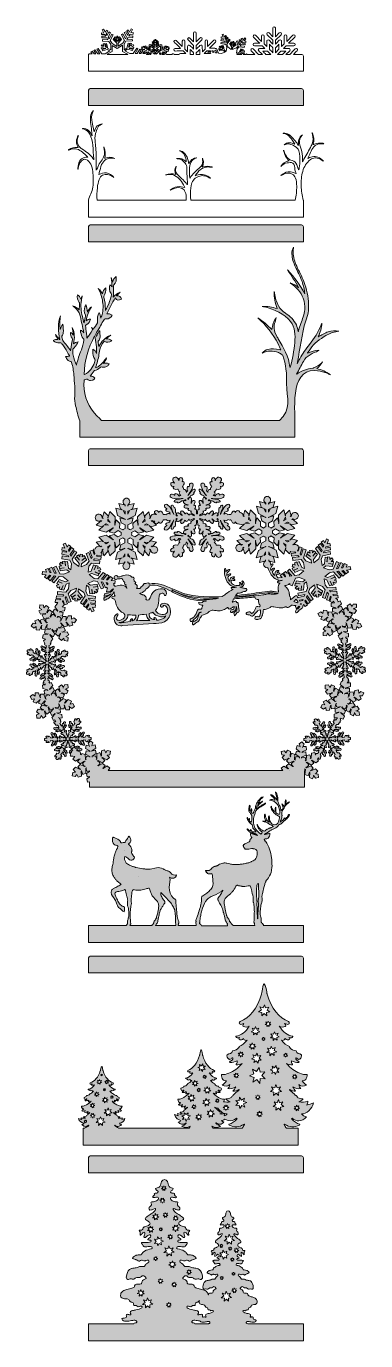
# Model space of a CAD drawing. Header units: millimetres. Extents: x 26 to 426, y 17 to 1568.
import ezdxf

# ---------------------------------------------------------------- set-up
doc = ezdxf.new("R2010")
doc.units = ezdxf.units.MM
doc.header["$MEASUREMENT"] = 0
doc.layers.add('Layer 1', color=7, linetype='Continuous')

# ---------------------------------------------------------------- blocks, each defined once
blk = doc.blocks.new('block 2')
at = {"layer": 'Layer 1'}
h = blk.add_hatch(color=4, dxfattribs=at)
edge = h.paths.add_edge_path()
edge.add_spline(control_points=[(287.3, 36.7), (287, 36.9), (286.5, 37), (286.3, 37), (285.8, 37.1), (285.3, 37.1), (285.1, 37.7), (285.1, 38.1), (285.1, 38.5), (285.3, 38.8), (285.6, 39.3), (286.2, 39.5), (286.6, 39.5), (287.2, 39.5), (287.8, 39.5), (288.3, 39.4), (289, 39.3), (289.6, 39.1), (290.3, 39), (291.1, 38.8), (291.9, 38.7), (292.7, 38.6), (293.9, 38.5), (295.6, 38.7), (296.4, 39.7), (297, 40.4), (296.8, 41.1), (296.1, 41.4), (295.7, 41.5), (295.3, 41.5), (295, 41.6), (294.6, 41.7), (293.8, 41.8), (293.5, 42.2), (293.1, 42.8), (293.6, 44), (293.3, 44.6), (293.1, 45.4), (291.9, 45), (291.4, 44.9), (291.1, 44.8), (290.8, 44.6), (290.4, 44.5), (290.3, 44.5), (289.9, 44.4), (289.8, 44.5), (289.8, 44.6), (289.8, 44.7), (289.8, 44.7), (289.8, 44.9), (289.8, 45.2), (289.9, 45.3), (290, 45.6), (290.1, 45.9), (290.1, 46.2), (290.2, 46.6), (290.3, 47.1), (290.2, 47.5), (290.1, 47.6), (290.1, 47.7), (290.1, 47.7), (289.8, 48.2), (289, 48.4), (288.5, 48.5), (287.6, 48.8), (286.7, 48.9), (285.9, 49.1), (284.7, 49.4), (282.2, 50.1), (281.3, 51), (280.6, 51.8), (281.1, 52.5), (281.9, 52.6), (282.7, 52.7), (283.6, 52), (284.2, 52.1), (284.8, 52.3), (285, 53.2), (285.6, 53.3), (286.1, 53.4), (287, 52.7), (287.4, 53.1), (287.8, 53.5), (287.7, 55), (288.1, 55.7), (288.5, 56.3), (289.5, 56.1), (290.1, 56.6), (290.7, 57.1), (290.9, 58.1), (291.4, 58.7), (291.4, 58.8), (291.5, 58.9), (291.6, 58.9), (292.1, 59.4), (293.2, 59.4), (293.9, 59.4), (295.1, 59.5), (296.8, 59.7), (297.5, 61.1), (297.9, 61.9), (297.9, 62.9), (297.8, 63.7), (297.5, 64.9), (296.9, 65.8), (296.1, 66.5), (295.2, 67.3), (294, 67.7), (292.9, 68.1), (292.2, 68.4), (291.5, 68.6), (290.8, 68.8), (290.2, 68.9), (289.6, 69.1), (289.1, 69.3), (288.5, 69.5), (287.8, 69.8), (287.4, 70.4), (287.1, 70.7), (287, 71), (286.9, 71.4), (286.6, 72.4), (286.3, 72.8), (285.4, 73), (284.9, 73), (284.4, 73), (283.8, 73), (283.3, 73), (282.3, 73), (281.8, 73.3), (281.3, 73.6), (281.3, 74.5), (281.3, 75.1), (281.3, 75.3), (281.2, 75.5), (281.2, 75.7), (281.1, 75.7), (281.1, 75.8), (281.1, 75.9), (280.7, 76.8), (279.6, 77.3), (278.8, 77.7), (278.6, 77.8), (278, 78), (277.9, 78.3), (277.9, 78.5), (278, 78.7), (278, 78.9), (278.4, 79.7), (279.5, 80.8), (280.3, 80.8), (281.3, 80.8), (282, 79.6), (282.8, 79.3), (283.6, 78.9), (284.4, 79.5), (285.3, 79.3), (285.6, 79.1), (286, 78.8), (286.4, 78.5), (286.7, 78.2), (287.2, 77.7), (287.6, 77.6), (288.3, 77.4), (289, 78), (289.8, 78), (290.6, 78), (291.5, 77.3), (292.3, 77.5), (293.4, 77.6), (293.4, 79.3), (293.3, 80.4), (293.2, 82.5), (292.3, 85.3), (290.8, 86.7), (290.3, 87.2), (289.7, 87.5), (289.1, 87.7), (288.5, 87.8), (287.9, 87.9), (287.3, 88), (286.8, 88.1), (286.2, 88.1), (285.7, 88.2), (285.2, 88.3), (284.7, 88.5), (284.2, 88.8), (283.8, 89), (283.4, 89.2), (283, 89.3), (282.8, 89.4), (282.7, 89.4), (282.5, 89.4), (282.2, 89.5), (281.8, 89.5), (281.4, 89.4), (280.8, 89.4), (280.1, 89.3), (279.5, 89.5), (278.7, 89.9), (278.4, 91.1), (277.8, 91.8), (277.5, 92.1), (277.2, 92.4), (276.9, 92.6), (276.6, 92.8), (276.3, 93), (276.1, 93.3), (276, 93.3), (276, 93.4), (276, 93.4), (275.7, 93.9), (275.5, 94.8), (275.9, 95.2), (276, 95.3), (276.1, 95.4), (276.2, 95.4), (276.6, 95.5), (277.6, 95.1), (278, 94.9), (278.4, 94.8), (278.7, 94.7), (279, 94.7), (279.5, 94.7), (280, 94.9), (280.4, 95.1), (280.7, 95.2), (281.2, 95.4), (281.5, 95.4), (282.1, 95.3), (282.5, 94.4), (283.1, 94.3), (283.4, 94.3), (283.8, 94.6), (284.1, 94.8), (284.6, 95.1), (285.1, 95.5), (285.6, 95.7), (285.8, 95.9), (286.1, 96), (286.3, 96.1), (286.8, 96.2), (287.3, 96.4), (287.8, 96.6), (288, 96.7), (288.4, 97), (288.5, 97.3), (288.5, 98.1), (286.9, 99.2), (286.4, 99.4), (286.2, 99.6), (285.9, 99.7), (285.7, 99.8), (284.6, 100.3), (283.6, 100.3), (282.4, 100.3), (281.8, 100.3), (281.8, 100.3), (281.4, 100.9), (281.2, 101.4), (281, 101.8), (280.7, 102.3), (280.2, 102.9), (279.7, 103.4), (279.1, 103.8), (277.7, 104.8), (275.7, 105.4), (274.2, 105.7), (274, 105.8), (273.3, 105.9), (273.1, 106), (273.1, 106), (273.1, 106), (273.1, 106), (273.1, 106), (273.1, 106.1), (273.1, 106.1), (273.1, 106.1), (273.1, 106.2), (273.1, 106.2), (273.3, 106.7), (273.3, 107.2), (273.5, 107.6), (273.6, 107.7), (273.6, 107.7), (273.7, 107.8), (274, 108.2), (274.8, 108.1), (275.3, 108.1), (276.4, 107.9), (278.2, 107.4), (279.2, 107.7), (280.2, 108), (280.3, 108.9), (280.8, 109.8), (280.8, 109.9), (280.8, 109.9), (280.9, 109.9), (281, 110.2), (281.2, 110.4), (281.4, 110.7), (281.4, 110.8), (281.6, 111.1), (281.6, 111.3), (281.5, 111.5), (281.3, 111.5), (281.2, 111.6), (280.8, 111.7), (280.4, 111.7), (280, 111.7), (279.4, 111.8), (278.9, 111.8), (278.3, 111.8), (277.7, 111.8), (277, 111.8), (276.4, 111.8), (275.8, 111.8), (274.5, 111.8), (274.1, 112.5), (273.8, 113), (274.1, 113.5), (274.5, 113.7), (275.1, 114), (275.9, 113.8), (276.4, 114.1), (276.5, 114.2), (276.5, 114.2), (276.6, 114.3), (276.7, 114.7), (276.3, 115.2), (276.1, 115.4), (275.6, 115.8), (274.8, 116.1), (274.4, 116.7), (274.1, 117.3), (274.2, 118.3), (274.6, 118.7), (275.2, 119.1), (276, 118.7), (276.5, 118.3), (276.8, 118.1), (277, 117.9), (277.2, 117.7), (277.6, 117.3), (278, 116.8), (278.5, 116.5), (279, 116.2), (279.7, 116), (279.6, 116.9), (279.6, 117.5), (279.4, 118.2), (279.2, 118.7), (279.1, 119.2), (278.9, 119.8), (278.9, 120.3), (278.8, 121.3), (279.3, 121.6), (280, 121.1), (280.4, 120.8), (280.8, 120.3), (281.1, 120), (281.3, 119.7), (281.5, 119.4), (281.7, 119.1), (281.9, 118.9), (282, 118.7), (282.2, 118.5), (282.3, 118.4), (282.5, 118.3), (282.6, 118.3), (282.8, 118.5), (282.7, 119), (282.7, 119.2), (282.6, 119.8), (282.4, 120.4), (282.6, 121.1), (282.6, 121.4), (282.7, 121.6), (282.9, 121.8), (283, 122.1), (283.4, 122.7), (283.5, 123), (283.5, 123.4), (282.6, 123.3), (282.4, 123.3), (281.9, 123.2), (281.1, 123.1), (280.8, 123.6), (280.4, 124.1), (280.5, 125), (280.2, 125.6), (280.1, 125.6), (280.1, 125.7), (280.1, 125.7), (279.8, 126.1), (279.3, 126.2), (279, 126.3), (278.5, 126.5), (278, 126.6), (277.5, 126.8), (276.7, 127.1), (275.5, 127.8), (275, 128.7), (274.5, 129.7), (275.1, 130.5), (275.7, 131.1), (276.1, 131.4), (276.5, 131.6), (276.8, 131.8), (277.3, 132.2), (278.1, 132.6), (278.5, 133.1), (279.1, 134), (278.2, 134.9), (277.6, 135.4), (276.8, 136.2), (275.8, 136.9), (274.9, 137.6), (274.6, 137.8), (274.3, 138), (274, 138.3), (273, 139.1), (271.7, 140.2), (271, 141.3), (270.8, 141.7), (270.2, 142.8), (270.6, 143.2), (270.6, 143.3), (270.7, 143.3), (270.9, 143.3), (271.3, 143.3), (272.2, 142.7), (272.7, 142.5), (273, 142.3), (273.4, 142), (273.8, 141.9), (274.5, 141.7), (275.4, 141.7), (275.7, 142.6), (275.9, 143.4), (275.6, 144.3), (275.1, 144.8), (274.8, 145.3), (274, 145.8), (273.8, 146.4), (273.7, 146.5), (273.7, 146.6), (273.7, 146.7), (273.7, 147.3), (274.3, 148.7), (274, 149.1), (273.9, 149.4), (273.3, 149.5), (273, 149.5), (272.4, 149.5), (271.9, 149.5), (271.3, 149.7), (270.3, 149.9), (269.2, 150.7), (268.6, 151.7), (268.2, 152.5), (268.2, 153.5), (269.1, 153.7), (269.6, 153.9), (270.2, 153.7), (270.7, 153.6), (271.3, 153.5), (271.9, 153.3), (272.4, 153.3), (273.1, 153.3), (273.2, 153.9), (272.8, 154.5), (272.4, 154.9), (271.6, 155.4), (271.5, 155.9), (271.4, 156.1), (271.5, 156.4), (271.5, 156.6), (271.5, 156.7), (271.6, 157.2), (271.4, 157.3), (271.2, 157.5), (270.4, 157.4), (270.1, 157.4), (269.9, 157.4), (269.7, 157.4), (269.4, 157.5), (268.9, 157.7), (268.3, 158.4), (268.6, 159.1), (268.9, 159.8), (269.9, 160.3), (270.3, 160.9), (270.8, 161.5), (270.4, 162), (269.8, 162.2), (269.4, 162.4), (269, 162.5), (268.5, 162.7), (268, 162.9), (267.6, 163.2), (267.3, 163.7), (266.9, 164.4), (266.7, 165.3), (266.5, 166.1), (266.4, 166.8), (266.3, 167.7), (266, 168.3), (265, 170.7), (262.3, 170.7), (261.3, 168.3), (261, 167.7), (260.9, 166.8), (260.8, 166.1), (260.6, 165.3), (260.4, 164.4), (260.1, 163.7), (259.7, 163.2), (259.3, 162.9), (258.8, 162.7), (258.3, 162.5), (257.9, 162.4), (257.5, 162.2), (256.9, 162), (256.5, 161.5), (257, 160.9), (257.4, 160.3), (258.4, 159.8), (258.7, 159.1), (259, 158.4), (258.4, 157.7), (257.9, 157.5), (257.7, 157.4), (257.4, 157.4), (257.2, 157.4), (256.9, 157.4), (256.1, 157.5), (255.9, 157.3), (255.8, 157.3), (255.8, 157.3), (255.8, 157.2), (255.7, 157), (255.9, 156.4), (255.8, 155.9), (255.7, 155.4), (254.9, 154.9), (254.6, 154.5), (254.1, 153.9), (254.2, 153.3), (254.9, 153.3), (255.5, 153.3), (256, 153.5), (256.6, 153.6), (257.1, 153.7), (257.7, 153.9), (258.2, 153.7), (259.2, 153.5), (259.1, 152.5), (258.7, 151.7), (258.1, 150.7), (257, 149.9), (256, 149.7), (255.4, 149.5), (254.9, 149.5), (254.3, 149.5), (254, 149.5), (253.4, 149.4), (253.3, 149.1), (253, 148.7), (253.7, 147.3), (253.6, 146.7), (253.5, 146), (252.9, 145.6), (252.5, 145.2), (252.4, 145.1), (252.3, 145), (252.2, 144.8), (251.7, 144.3), (251.4, 143.4), (251.6, 142.6), (251.9, 141.7), (252.8, 141.7), (253.5, 141.9), (253.9, 142), (254.3, 142.2), (254.6, 142.5), (255.1, 142.7), (256, 143.3), (256.5, 143.3), (256.6, 143.3), (256.7, 143.3), (256.8, 143.2), (257.1, 142.8), (256.5, 141.7), (256.3, 141.3), (255.6, 140.2), (254.4, 139.1), (253.3, 138.3), (253, 138), (252.7, 137.8), (252.4, 137.6), (251.5, 136.9), (250.6, 136.2), (249.7, 135.4), (249.1, 134.9), (248.2, 134), (248.8, 133.1), (249.2, 132.6), (250, 132.2), (250.5, 131.8), (250.9, 131.6), (251.2, 131.4), (251.6, 131.1), (252.2, 130.5), (252.8, 129.7), (252.3, 128.7), (251.9, 127.8), (250.7, 127.1), (249.8, 126.8), (249.3, 126.6), (248.8, 126.5), (248.3, 126.3), (248, 126.2), (247.5, 126.1), (247.3, 125.7), (247.1, 125.5), (247, 125.2), (246.9, 124.8), (246.8, 124.5), (246.7, 123.9), (246.6, 123.6), (246.2, 123.1), (245.4, 123.2), (244.9, 123.3), (244.7, 123.3), (243.8, 123.4), (243.8, 123), (243.9, 122.7), (244.3, 122.1), (244.5, 121.8), (244.6, 121.6), (244.7, 121.4), (244.8, 121.1), (245, 120.4), (244.7, 119.8), (244.6, 119.2), (244.6, 119), (244.5, 118.5), (244.7, 118.3), (244.8, 118.3), (245, 118.4), (245.1, 118.5), (245.3, 118.7), (245.5, 118.9), (245.6, 119.1), (245.8, 119.4), (246, 119.7), (246.2, 120), (246.6, 120.4), (246.9, 120.8), (247.3, 121.1), (248, 121.6), (248.5, 121.3), (248.4, 120.3), (248.4, 119.8), (248.2, 119.2), (248.1, 118.7), (248, 118.2), (247.7, 117.5), (247.7, 116.9), (247.6, 116), (248.3, 116.2), (248.8, 116.5), (249.3, 116.8), (249.7, 117.3), (250.1, 117.7), (250.3, 117.9), (250.6, 118.1), (250.8, 118.3), (251.3, 118.7), (252.1, 119.1), (252.7, 118.7), (253.1, 118.3), (253.2, 117.3), (252.9, 116.7), (252.6, 116.1), (251.7, 115.8), (251.2, 115.4), (251, 115.2), (250.6, 114.7), (250.8, 114.3), (250.8, 114.2), (250.9, 114.2), (250.9, 114.1), (251.4, 113.8), (252.3, 114), (252.8, 113.7), (253.2, 113.5), (253.5, 113), (253.2, 112.5), (252.8, 111.8), (251.5, 111.8), (250.9, 111.8), (250.3, 111.8), (249.6, 111.8), (249, 111.8), (248.4, 111.8), (247.9, 111.8), (247.3, 111.7), (246.9, 111.7), (246.5, 111.7), (246.1, 111.6), (246, 111.5), (245.8, 111.5), (245.8, 111.3), (245.7, 111.1), (245.9, 110.8), (246, 110.7), (246.1, 110.4), (246.3, 110.2), (246.5, 109.9), (246.5, 109.9), (246.5, 109.9), (246.5, 109.8), (247, 109), (247.1, 108), (248.1, 107.7), (249.1, 107.4), (250.9, 107.9), (252, 108.1), (252.5, 108.1), (253.3, 108.2), (253.7, 107.8), (253.7, 107.7), (253.7, 107.7), (253.8, 107.6), (254, 107.2), (254.1, 106.7), (254.2, 106.2), (254.2, 106.2), (254.2, 106.1), (254.2, 106.1), (254.2, 106.1), (254.2, 106), (254.2, 106), (254.2, 106), (254.2, 106), (254.2, 106), (254.1, 105.9), (253.3, 105.8), (253.1, 105.7), (251.6, 105.4), (249.6, 104.8), (248.2, 103.8), (247.6, 103.4), (247.1, 102.9), (246.6, 102.3), (246.3, 101.8), (246.1, 101.4), (245.9, 100.9), (245.6, 100.3), (245.5, 100.3), (244.9, 100.3), (243.7, 100.3), (242.7, 100.3), (241.6, 99.8), (241.4, 99.7), (241.2, 99.6), (240.9, 99.4), (240.4, 99.2), (238.8, 98.1), (238.9, 97.3), (238.9, 97), (239.3, 96.7), (239.5, 96.6), (240, 96.4), (240.5, 96.2), (241, 96.1), (241.2, 96), (241.5, 95.9), (241.7, 95.7), (242.3, 95.5), (242.7, 95.2), (243.2, 94.8), (243.5, 94.6), (243.9, 94.3), (244.2, 94.3), (244.8, 94.4), (245.2, 95.3), (245.8, 95.4), (246.1, 95.4), (246.6, 95.2), (246.9, 95.1), (247.3, 94.9), (247.8, 94.7), (248.3, 94.7), (248.6, 94.7), (248.9, 94.8), (249.3, 94.9), (249.7, 95.1), (250.7, 95.5), (251.1, 95.4), (251.7, 95.2), (251.7, 94.3), (251.5, 93.8), (251.5, 93.7), (251.4, 93.5), (251.3, 93.4), (251.3, 93.4), (251.3, 93.3), (251.2, 93.3), (251, 93), (250.7, 92.8), (250.4, 92.6), (250.1, 92.4), (249.8, 92.1), (249.5, 91.8), (248.9, 91.1), (248.6, 89.9), (247.8, 89.5), (247.2, 89.3), (246.5, 89.4), (245.9, 89.4), (245.5, 89.5), (245.1, 89.5), (244.8, 89.4), (244.6, 89.4), (244.5, 89.4), (244.3, 89.3), (243.9, 89.2), (243.5, 89), (243.1, 88.8), (242.6, 88.5), (242.1, 88.3), (241.6, 88.2), (241.1, 88.1), (240.5, 88.1), (240, 88), (239.4, 87.9), (238.8, 87.8), (238.3, 87.7), (238, 87.6), (237.8, 87.5), (237.5, 87.4), (237.2, 87.2), (236.8, 87), (236.5, 86.7), (235, 85.3), (234.2, 82.5), (234, 80.4), (233.9, 79.3), (233.9, 77.6), (235.1, 77.5), (235.8, 77.3), (236.7, 78), (237.5, 78), (238.3, 78), (239, 77.4), (239.7, 77.6), (240.1, 77.7), (240.6, 78.2), (241, 78.5), (241.3, 78.8), (241.7, 79.1), (242.1, 79.3), (242.9, 79.5), (243.7, 78.9), (244.5, 79.3), (245.3, 79.6), (246, 80.8), (247, 80.8), (247.8, 80.8), (248.9, 79.7), (249.3, 78.9), (249.4, 78.7), (249.4, 78.5), (249.4, 78.3), (249.3, 78), (248.7, 77.8), (248.5, 77.7), (247.7, 77.3), (246.6, 76.8), (246.2, 75.9), (245.9, 75.2), (246.1, 74.2), (245.8, 73.6), (245.7, 73.5), (245.6, 73.3), (245.5, 73.3), (245, 73), (244, 73), (243.5, 73), (243, 73), (242.4, 73), (241.9, 73), (241, 72.8), (240.7, 72.4), (240.4, 71.4), (240.4, 71.2), (240.3, 71.1), (240.3, 70.9), (240.2, 71.2), (240.2, 71.5), (240.1, 71.8), (239.7, 73.2), (238.8, 74.4), (237.6, 75.3), (236.2, 76.3), (234.4, 76.9), (232.8, 77.3), (231.7, 77.6), (230.6, 77.9), (229.6, 78.1), (228.7, 78.4), (227.8, 78.6), (226.9, 78.9), (226.1, 79.1), (225, 79.5), (224.4, 80.2), (224, 80.6), (223.8, 81), (223.6, 81.6), (223.2, 82.8), (222.7, 83.3), (221.4, 83.5), (220.7, 83.6), (219.8, 83.6), (219, 83.6), (218.2, 83.5), (216.8, 83.5), (216, 83.9), (215.2, 84.3), (215.3, 85.4), (215.2, 86.2), (215.1, 86.4), (215.1, 86.7), (215, 86.9), (215, 87), (214.9, 87.1), (214.9, 87.2), (214.3, 88.3), (212.6, 89), (211.5, 89.5), (211.1, 89.6), (210.3, 89.9), (210.1, 90.3), (210, 90.5), (210.2, 90.8), (210.3, 91), (210.9, 92.1), (212.5, 93.5), (213.8, 93.5), (215.2, 93.5), (216.2, 91.9), (217.5, 91.5), (218.7, 91.1), (220, 91.8), (221.2, 91.5), (221.8, 91.3), (222.4, 90.9), (222.9, 90.5), (223.4, 90.1), (224.1, 89.6), (224.8, 89.4), (225.8, 89.1), (226.9, 89.9), (228, 89.9), (229.3, 89.9), (230.6, 89.1), (231.8, 89.2), (233.5, 89.4), (233.5, 91.6), (233.4, 92.9), (233.1, 95.6), (231.8, 99.2), (229.7, 100.9), (228.9, 101.5), (227.9, 101.9), (227, 102.2), (226.1, 102.4), (225.2, 102.5), (224.3, 102.6), (223.5, 102.7), (222.7, 102.7), (221.9, 102.9), (221.1, 103), (220.3, 103.3), (219.6, 103.6), (219, 103.8), (218.4, 104.1), (217.7, 104.3), (217.5, 104.3), (217.3, 104.4), (217.1, 104.4), (216.5, 104.5), (215.9, 104.5), (215.3, 104.4), (214.5, 104.4), (213.4, 104.2), (212.6, 104.6), (211.3, 105), (210.8, 106.6), (209.9, 107.4), (209.5, 107.9), (209, 108.1), (208.5, 108.4), (208.1, 108.7), (207.6, 108.9), (207.3, 109.3), (207.2, 109.4), (207.2, 109.4), (207.2, 109.5), (206.7, 110.1), (206.5, 111.2), (207.1, 111.8), (207.2, 111.9), (207.3, 112), (207.5, 112), (208.1, 112.1), (209.6, 111.6), (210.3, 111.4), (210.8, 111.3), (211.3, 111.1), (211.8, 111.1), (212.5, 111.1), (213.2, 111.3), (213.9, 111.6), (214.4, 111.7), (215, 112), (215.5, 112), (216.5, 111.9), (217, 110.7), (217.9, 110.7), (218.4, 110.6), (219, 111), (219.5, 111.3), (220.2, 111.7), (220.9, 112.1), (221.7, 112.4), (222.1, 112.6), (222.5, 112.7), (222.8, 112.8), (223.6, 113.1), (224.3, 113.3), (225, 113.5), (225.4, 113.7), (226, 114), (226, 114.4), (226.2, 115.4), (223.7, 116.8), (222.9, 117.1), (222.6, 117.3), (222.2, 117.5), (221.8, 117.6), (220.2, 118.2), (218.6, 118.3), (216.9, 118.2), (216, 118.2), (215.9, 118.2), (215.4, 119), (215.1, 119.6), (214.7, 120.2), (214.3, 120.7), (213.6, 121.5), (212.8, 122.2), (211.8, 122.7), (209.7, 123.9), (206.8, 124.7), (204.4, 125.1), (204.1, 125.2), (203, 125.3), (202.9, 125.5), (202.9, 125.5), (202.8, 125.5), (202.8, 125.5), (202.8, 125.5), (202.8, 125.5), (202.8, 125.5), (202.8, 125.6), (202.8, 125.7), (202.9, 125.7), (203, 126.3), (203.1, 127), (203.5, 127.5), (203.5, 127.6), (203.6, 127.7), (203.6, 127.8), (204.2, 128.3), (205.4, 128.2), (206.2, 128.1), (207.8, 127.9), (210.5, 127.2), (212.1, 127.6), (213.6, 128), (213.7, 129.2), (214.5, 130.3), (214.5, 130.4), (214.5, 130.4), (214.5, 130.5), (214.8, 130.8), (215, 131.1), (215.3, 131.4), (215.4, 131.6), (215.7, 131.9), (215.6, 132.2), (215.5, 132.4), (215.2, 132.5), (215, 132.6), (214.5, 132.7), (213.8, 132.7), (213.2, 132.8), (212.4, 132.8), (211.6, 132.8), (210.7, 132.8), (209.7, 132.8), (208.8, 132.8), (207.8, 132.8), (206.9, 132.9), (204.9, 132.9), (204.3, 133.7), (203.9, 134.3), (204.3, 135), (204.9, 135.3), (205.8, 135.6), (207, 135.4), (207.7, 135.8), (207.9, 135.8), (208, 135.9), (208, 136.1), (208.2, 136.6), (207.7, 137.1), (207.3, 137.4), (206.5, 137.9), (205.3, 138.3), (204.8, 139.1), (204.3, 139.8), (204.4, 141.1), (205.1, 141.6), (205.9, 142.2), (207.2, 141.6), (208, 141.1), (208.3, 140.9), (208.7, 140.6), (209, 140.3), (209.7, 139.8), (210.3, 139.2), (211, 138.8), (211.7, 138.4), (212.7, 138.2), (212.7, 139.4), (212.6, 140.1), (212.3, 141), (212, 141.7), (211.8, 142.3), (211.6, 143), (211.5, 143.7), (211.4, 144.9), (212.2, 145.3), (213.3, 144.7), (213.9, 144.3), (214.4, 143.7), (214.9, 143.2), (215.2, 142.9), (215.5, 142.5), (215.8, 142.2), (216.1, 141.9), (216.3, 141.6), (216.6, 141.4), (216.7, 141.3), (217, 141.1), (217.2, 141.2), (217.4, 141.3), (217.3, 142), (217.3, 142.2), (217.1, 143.1), (216.8, 143.8), (217.1, 144.7), (217.2, 145), (217.4, 145.3), (217.6, 145.6), (217.8, 145.9), (218.4, 146.7), (218.5, 147), (218.6, 147.6), (217.2, 147.5), (216.9, 147.4), (216.2, 147.4), (214.9, 147.2), (214.4, 147.9), (213.9, 148.5), (214, 149.6), (213.5, 150.4), (213.4, 150.5), (213.4, 150.5), (213.3, 150.6), (212.9, 151), (212.2, 151.2), (211.7, 151.3), (210.9, 151.5), (210.2, 151.6), (209.4, 151.9), (208.2, 152.3), (206.4, 153.2), (205.7, 154.4), (205, 155.6), (205.8, 156.6), (206.8, 157.3), (207.3, 157.7), (207.9, 158), (208.4, 158.3), (209.2, 158.7), (210.4, 159.3), (210.9, 159.9), (211.9, 161), (210.5, 162.2), (209.7, 162.8), (208.3, 163.8), (206.9, 164.7), (205.5, 165.6), (205, 165.9), (204.6, 166.2), (204.1, 166.5), (202.6, 167.6), (200.7, 168.9), (199.6, 170.4), (199.3, 170.9), (198.5, 172.2), (199, 172.7), (199.1, 172.8), (199.3, 172.9), (199.4, 172.9), (200.1, 172.9), (201.5, 172.1), (202.2, 171.8), (202.7, 171.5), (203.3, 171.3), (203.9, 171.1), (204.9, 170.8), (206.3, 170.9), (206.7, 172), (207.1, 173), (206.6, 174.1), (205.9, 174.8), (205.3, 175.4), (204.2, 176), (203.9, 176.8), (203.8, 176.9), (203.8, 177), (203.8, 177.1), (203.7, 178), (204.7, 179.7), (204.2, 180.3), (204, 180.7), (203.1, 180.7), (202.7, 180.7), (201.8, 180.8), (200.9, 180.8), (200.1, 181), (198.6, 181.3), (196.9, 182.2), (196, 183.5), (195.4, 184.5), (195.4, 185.9), (196.8, 186.2), (197.5, 186.3), (198.5, 186.1), (199.2, 186), (200, 185.9), (200.9, 185.6), (201.8, 185.6), (202.9, 185.6), (203, 186.3), (202.3, 187.1), (201.8, 187.6), (200.6, 188.3), (200.4, 189), (200.3, 189.2), (200.3, 189.5), (200.4, 189.7), (200.4, 190), (200.6, 190.5), (200.3, 190.7), (200, 190.9), (198.7, 190.8), (198.3, 190.8), (198, 190.8), (197.6, 190.8), (197.3, 190.9), (196.4, 191.2), (195.5, 192.1), (196.1, 193), (196.5, 193.9), (197.9, 194.4), (198.6, 195.2), (199.4, 196), (198.8, 196.7), (197.9, 197), (197.3, 197.2), (196.6, 197.3), (195.9, 197.5), (195.1, 197.8), (194.5, 198.2), (194, 198.9), (193.4, 199.7), (193.1, 200.9), (192.9, 201.9), (192.7, 202.8), (192.5, 203.9), (192.1, 204.7), (190.6, 207.7), (186.5, 207.7), (185, 204.7), (184.6, 203.8), (184.4, 202.8), (184.2, 201.9), (183.9, 200.9), (183.7, 199.7), (183.1, 198.9), (182.6, 198.2), (181.9, 197.8), (181.2, 197.5), (180.5, 197.3), (179.8, 197.2), (179.2, 197), (178.3, 196.7), (177.7, 196), (178.4, 195.2), (179.1, 194.4), (180.5, 193.9), (181, 193), (181.5, 192.1), (180.7, 191.2), (179.8, 190.9), (179.5, 190.8), (179.1, 190.8), (178.8, 190.8), (178.4, 190.8), (177.1, 190.9), (176.8, 190.7), (176.7, 190.7), (176.7, 190.7), (176.6, 190.6), (176.5, 190.3), (176.9, 189.5), (176.7, 189), (176.5, 188.3), (175.3, 187.6), (174.8, 187.1), (174.1, 186.3), (174.2, 185.7), (175.3, 185.7), (176.1, 185.7), (177, 185.9), (177.8, 186), (178.6, 186.1), (179.6, 186.3), (180.3, 186.2), (181.7, 185.9), (181.7, 184.6), (181, 183.6), (180.2, 182.2), (178.5, 181.3), (177, 181), (176.1, 180.8), (175.3, 180.8), (174.4, 180.7), (174, 180.7), (173.1, 180.7), (172.8, 180.3), (172.4, 179.7), (173.4, 178), (173.3, 177.2), (173.2, 176.3), (172.3, 175.8), (171.7, 175.3), (171.5, 175.2), (171.3, 175), (171.2, 174.8), (170.5, 174.2), (170, 173), (170.4, 172), (170.8, 170.9), (172.1, 170.9), (173.2, 171.1), (173.8, 171.3), (174.3, 171.6), (174.9, 171.8), (175.6, 172.1), (177, 172.9), (177.7, 172.9), (177.8, 172.9), (178, 172.9), (178.1, 172.7), (178.6, 172.2), (177.8, 170.9), (177.5, 170.4), (176.4, 168.9), (174.5, 167.6), (172.9, 166.5), (172.5, 166.2), (172, 165.9), (171.6, 165.6), (170.2, 164.7), (168.7, 163.8), (167.4, 162.8), (166.6, 162.2), (165.2, 161), (166.1, 159.9), (166.7, 159.3), (167.9, 158.7), (168.6, 158.3), (169.2, 158), (169.8, 157.7), (170.3, 157.3), (171.3, 156.6), (172.1, 155.6), (171.4, 154.4), (170.7, 153.2), (168.9, 152.3), (167.6, 151.9), (166.9, 151.6), (166.1, 151.5), (165.4, 151.3), (164.8, 151.2), (164.2, 151), (163.8, 150.6), (163.4, 150.3), (163.3, 149.8), (163.2, 149.4), (163.1, 149), (163, 148.2), (162.7, 147.9), (162.2, 147.2), (160.9, 147.4), (160.2, 147.4), (159.9, 147.5), (158.5, 147.6), (158.6, 147), (158.7, 146.7), (159.3, 145.9), (159.5, 145.6), (159.7, 145.3), (159.9, 145), (160, 144.7), (160.3, 143.8), (160, 143.1), (159.8, 142.2), (159.8, 142), (159.7, 141.3), (159.9, 141.2), (160.1, 141.1), (160.4, 141.3), (160.5, 141.4), (160.8, 141.6), (161, 141.9), (161.3, 142.2), (161.6, 142.5), (161.9, 142.9), (162.2, 143.2), (162.7, 143.7), (163.2, 144.3), (163.8, 144.7), (164.8, 145.3), (165.7, 144.9), (165.5, 143.7), (165.5, 143), (165.2, 142.3), (165, 141.7), (164.8, 141), (164.5, 140.1), (164.4, 139.4), (164.3, 138.2), (165.4, 138.4), (166.1, 138.8), (166.8, 139.2), (167.4, 139.8), (168, 140.3), (168.4, 140.6), (168.7, 140.9), (169.1, 141.1), (169.8, 141.6), (171.1, 142.2), (171.9, 141.6), (172.7, 141.1), (172.8, 139.8), (172.3, 139.1), (171.8, 138.3), (170.5, 137.9), (169.8, 137.4), (169.4, 137.1), (168.9, 136.6), (169, 136.1), (169.1, 135.9), (169.2, 135.8), (169.3, 135.8), (170, 135.4), (171.3, 135.6), (172.1, 135.3), (172.8, 135), (173.2, 134.3), (172.7, 133.7), (172.2, 132.9), (170.2, 132.9), (169.3, 132.9), (168.3, 132.8), (167.3, 132.8), (166.4, 132.8), (165.5, 132.8), (164.7, 132.8), (163.8, 132.8), (163.3, 132.8), (162.6, 132.7), (162, 132.6), (161.8, 132.5), (161.5, 132.4), (161.5, 132.2), (161.4, 131.9), (161.6, 131.6), (161.8, 131.4), (162, 131.1), (162.3, 130.8), (162.5, 130.5), (162.6, 130.4), (162.6, 130.4), (162.6, 130.3), (163.3, 129.2), (163.5, 128), (165, 127.6), (166.6, 127.2), (169.3, 127.9), (170.9, 128.1), (171.7, 128.2), (172.8, 128.3), (173.4, 127.8), (173.5, 127.7), (173.5, 127.6), (173.6, 127.5), (174, 127), (174, 126.3), (174.2, 125.7), (174.2, 125.7), (174.3, 125.6), (174.3, 125.5), (174.3, 125.5), (174.3, 125.5), (174.3, 125.5), (174.3, 125.5), (174.2, 125.5), (174.2, 125.5), (174, 125.3), (173, 125.2), (172.7, 125.1), (170.3, 124.7), (167.3, 123.9), (165.2, 122.7), (164.3, 122.2), (163.5, 121.5), (162.8, 120.7), (162.4, 120.2), (162, 119.6), (161.7, 119), (161.2, 118.2), (161.1, 118.2), (160.1, 118.2), (158.4, 118.3), (156.9, 118.2), (155.3, 117.6), (154.9, 117.5), (154.5, 117.3), (154.1, 117.1), (153.4, 116.8), (150.9, 115.4), (151, 114.4), (151.1, 114), (151.7, 113.7), (152.1, 113.5), (152.8, 113.3), (153.5, 113.1), (154.2, 112.8), (154.6, 112.7), (155, 112.6), (155.4, 112.4), (156.2, 112.1), (156.9, 111.7), (157.6, 111.3), (158, 111), (158.7, 110.6), (159.1, 110.7), (160, 110.7), (160.6, 111.9), (161.6, 112), (162.1, 112), (162.7, 111.7), (163.2, 111.6), (163.9, 111.3), (164.5, 111.1), (165.3, 111.1), (165.8, 111.1), (166.3, 111.3), (166.8, 111.4), (167.5, 111.6), (168.9, 112.1), (169.6, 112), (170.5, 111.8), (170.4, 110.6), (170.2, 110), (170.1, 109.8), (170, 109.6), (169.9, 109.5), (169.9, 109.4), (169.8, 109.4), (169.8, 109.3), (169.4, 108.9), (169, 108.7), (168.5, 108.4), (168, 108.1), (167.6, 107.8), (167.2, 107.4), (166.3, 106.6), (165.7, 105), (164.5, 104.6), (163.7, 104.2), (162.6, 104.4), (161.7, 104.4), (161.1, 104.5), (160.6, 104.5), (160, 104.4), (159.8, 104.4), (159.5, 104.3), (159.3, 104.3), (158.7, 104.1), (158.1, 103.8), (157.5, 103.6), (156.8, 103.3), (156, 103), (155.2, 102.9), (154.4, 102.7), (153.6, 102.7), (152.8, 102.6), (151.9, 102.5), (151, 102.4), (150.1, 102.2), (149.8, 102.1), (149.4, 102), (149.1, 101.8), (148.5, 101.6), (147.9, 101.3), (147.4, 100.9), (145.3, 99.2), (143.9, 95.6), (143.7, 92.9), (143.5, 91.6), (143.6, 89.4), (145.3, 89.2), (146.5, 89.1), (147.8, 89.9), (149, 89.9), (150.1, 89.9), (151.2, 89.1), (152.3, 89.4), (153, 89.6), (153.7, 90.1), (154.2, 90.5), (154.7, 90.9), (155.3, 91.3), (155.9, 91.5), (157.1, 91.8), (158.4, 91.1), (159.6, 91.5), (160.8, 91.9), (161.9, 93.5), (163.3, 93.5), (164.6, 93.5), (166.2, 92.1), (166.8, 91), (166.9, 90.8), (167, 90.5), (166.9, 90.3), (166.8, 89.9), (166, 89.6), (165.6, 89.5), (164.5, 89), (162.8, 88.3), (162.2, 87.2), (161.7, 86.3), (162, 85.1), (161.5, 84.3), (161.4, 84.1), (161.2, 84), (161, 83.9), (160.3, 83.5), (158.8, 83.5), (158, 83.6), (157.2, 83.6), (156.4, 83.6), (155.6, 83.5), (154.3, 83.3), (153.9, 82.8), (153.4, 81.6), (153.3, 81), (153.1, 80.6), (152.7, 80.2), (152, 79.5), (151, 79.1), (150.1, 78.9), (149.3, 78.6), (148.4, 78.4), (147.5, 78.2), (146.4, 77.9), (145.4, 77.6), (144.3, 77.3), (142.7, 76.9), (140.9, 76.3), (139.5, 75.3), (138.3, 74.4), (137.3, 73.2), (137, 71.8), (136.7, 70.7), (136.7, 69.4), (137.3, 68.4), (138.4, 66.7), (141, 66.4), (142.8, 66.3), (143.8, 66.2), (145.5, 66.2), (146.4, 65.6), (146.4, 65.6), (146.5, 65.5), (146.6, 65.4), (147.4, 64.7), (147.7, 63.3), (148.6, 62.7), (149.4, 62.1), (150.9, 62.4), (151.6, 61.5), (152.2, 60.7), (152.1, 58.8), (152.7, 58.3), (153.3, 57.8), (154.6, 58.6), (155.4, 58.5), (156.2, 58.4), (156.6, 57.2), (157.5, 57), (158.4, 56.9), (159.8, 57.7), (160.9, 57.6), (162.1, 57.6), (162.9, 56.6), (161.8, 55.6), (160.5, 54.4), (156.8, 53.5), (155, 53.2), (153.6, 52.9), (152.3, 52.7), (151, 52.5), (150.3, 52.3), (149.1, 52), (148.6, 51.4), (148.2, 50.8), (148.4, 50.1), (148.5, 49.5), (148.6, 49.1), (148.8, 48.7), (148.9, 48.4), (149, 48.2), (149.1, 47.8), (149.1, 47.6), (149.1, 47.5), (149.1, 47.4), (149, 47.4), (148.8, 47.2), (148.3, 47.3), (148.1, 47.3), (147.6, 47.5), (147.1, 47.6), (146.6, 47.8), (145.9, 48), (144, 48.4), (143.7, 47.5), (143.3, 46.7), (144.1, 45.1), (143.4, 44.3), (142.9, 43.8), (141.8, 43.7), (141.2, 43.6), (140.6, 43.6), (140, 43.5), (139.5, 43.3), (138.4, 43), (138.1, 42.1), (139, 41.2), (140.3, 39.9), (142.9, 39.7), (144.6, 39.8), (145.8, 39.9), (147, 40.1), (148.2, 40.3), (149.3, 40.5), (150.3, 40.7), (151.3, 40.8), (152.1, 40.9), (153, 41), (153.8, 41), (154.5, 40.9), (155.4, 40.7), (155.8, 40.1), (156.1, 39.7), (156.2, 39.2), (156.1, 38.7), (155.9, 37.9), (155, 37.9), (154.3, 37.8), (153.8, 37.7), (152.1, 37.6), (152.5, 36.7), (152.5, 36.7), (152.5, 36.7), (152.5, 36.7), (152.5, 36.7), (99.1, 36.7), (99.1, 36.7), (99.1, 36.7), (99.1, 16.8), (99.1, 16.8), (99.1, 16.8), (352.5, 16.8), (352.5, 16.8), (352.5, 16.8), (352.5, 36.7), (352.5, 36.7), (352.5, 36.7), (287.3, 36.7), (287.3, 36.7), (287.3, 36.7), (287.3, 36.7), (287.3, 36.7)], knot_values=[0, 0, 0, 0, 1, 1, 1, 2, 2, 2, 3, 3, 3, 4, 4, 4, 5, 5, 5, 6, 6, 6, 7, 7, 7, 8, 8, 8, 9, 9, 9, 10, 10, 10, 11, 11, 11, 12, 12, 12, 13, 13, 13, 14, 14, 14, 15, 15, 15, 16, 16, 16, 17, 17, 17, 18, 18, 18, 19, 19, 19, 20, 20, 20, 21, 21, 21, 22, 22, 22, 23, 23, 23, 24, 24, 24, 25, 25, 25, 26, 26, 26, 27, 27, 27, 28, 28, 28, 29, 29, 29, 30, 30, 30, 31, 31, 31, 32, 32, 32, 33, 33, 33, 34, 34, 34, 35, 35, 35, 36, 36, 36, 37, 37, 37, 38, 38, 38, 39, 39, 39, 40, 40, 40, 41, 41, 41, 42, 42, 42, 43, 43, 43, 44, 44, 44, 45, 45, 45, 46, 46, 46, 47, 47, 47, 48, 48, 48, 49, 49, 49, 50, 50, 50, 51, 51, 51, 52, 52, 52, 53, 53, 53, 54, 54, 54, 55, 55, 55, 56, 56, 56, 57, 57, 57, 58, 58, 58, 59, 59, 59, 60, 60, 60, 61, 61, 61, 62, 62, 62, 63, 63, 63, 64, 64, 64, 65, 65, 65, 66, 66, 66, 67, 67, 67, 68, 68, 68, 69, 69, 69, 70, 70, 70, 71, 71, 71, 72, 72, 72, 73, 73, 73, 74, 74, 74, 75, 75, 75, 76, 76, 76, 77, 77, 77, 78, 78, 78, 79, 79, 79, 80, 80, 80, 81, 81, 81, 82, 82, 82, 83, 83, 83, 84, 84, 84, 85, 85, 85, 86, 86, 86, 87, 87, 87, 88, 88, 88, 89, 89, 89, 90, 90, 90, 91, 91, 91, 92, 92, 92, 93, 93, 93, 94, 94, 94, 95, 95, 95, 96, 96, 96, 97, 97, 97, 98, 98, 98, 99, 99, 99, 100, 100, 100, 101, 101, 101, 102, 102, 102, 103, 103, 103, 104, 104, 104, 105, 105, 105, 106, 106, 106, 107, 107, 107, 108, 108, 108, 109, 109, 109, 110, 110, 110, 111, 111, 111, 112, 112, 112, 113, 113, 113, 114, 114, 114, 115, 115, 115, 116, 116, 116, 117, 117, 117, 118, 118, 118, 119, 119, 119, 120, 120, 120, 121, 121, 121, 122, 122, 122, 123, 123, 123, 124, 124, 124, 125, 125, 125, 126, 126, 126, 127, 127, 127, 128, 128, 128, 129, 129, 129, 130, 130, 130, 131, 131, 131, 132, 132, 132, 133, 133, 133, 134, 134, 134, 135, 135, 135, 136, 136, 136, 137, 137, 137, 138, 138, 138, 139, 139, 139, 140, 140, 140, 141, 141, 141, 142, 142, 142, 143, 143, 143, 144, 144, 144, 145, 145, 145, 146, 146, 146, 147, 147, 147, 148, 148, 148, 149, 149, 149, 150, 150, 150, 151, 151, 151, 152, 152, 152, 153, 153, 153, 154, 154, 154, 155, 155, 155, 156, 156, 156, 157, 157, 157, 158, 158, 158, 159, 159, 159, 160, 160, 160, 161, 161, 161, 162, 162, 162, 163, 163, 163, 164, 164, 164, 165, 165, 165, 166, 166, 166, 167, 167, 167, 168, 168, 168, 169, 169, 169, 170, 170, 170, 171, 171, 171, 172, 172, 172, 173, 173, 173, 174, 174, 174, 175, 175, 175, 176, 176, 176, 177, 177, 177, 178, 178, 178, 179, 179, 179, 180, 180, 180, 181, 181, 181, 182, 182, 182, 183, 183, 183, 184, 184, 184, 185, 185, 185, 186, 186, 186, 187, 187, 187, 188, 188, 188, 189, 189, 189, 190, 190, 190, 191, 191, 191, 192, 192, 192, 193, 193, 193, 194, 194, 194, 195, 195, 195, 196, 196, 196, 197, 197, 197, 198, 198, 198, 199, 199, 199, 200, 200, 200, 201, 201, 201, 202, 202, 202, 203, 203, 203, 204, 204, 204, 205, 205, 205, 206, 206, 206, 207, 207, 207, 208, 208, 208, 209, 209, 209, 210, 210, 210, 211, 211, 211, 212, 212, 212, 213, 213, 213, 214, 214, 214, 215, 215, 215, 216, 216, 216, 217, 217, 217, 218, 218, 218, 219, 219, 219, 220, 220, 220, 221, 221, 221, 222, 222, 222, 223, 223, 223, 224, 224, 224, 225, 225, 225, 226, 226, 226, 227, 227, 227, 228, 228, 228, 229, 229, 229, 230, 230, 230, 231, 231, 231, 232, 232, 232, 233, 233, 233, 234, 234, 234, 235, 235, 235, 236, 236, 236, 237, 237, 237, 238, 238, 238, 239, 239, 239, 240, 240, 240, 241, 241, 241, 242, 242, 242, 243, 243, 243, 244, 244, 244, 245, 245, 245, 246, 246, 246, 247, 247, 247, 248, 248, 248, 249, 249, 249, 250, 250, 250, 251, 251, 251, 252, 252, 252, 253, 253, 253, 254, 254, 254, 255, 255, 255, 256, 256, 256, 257, 257, 257, 258, 258, 258, 259, 259, 259, 260, 260, 260, 261, 261, 261, 262, 262, 262, 263, 263, 263, 264, 264, 264, 265, 265, 265, 266, 266, 266, 267, 267, 267, 268, 268, 268, 269, 269, 269, 270, 270, 270, 271, 271, 271, 272, 272, 272, 273, 273, 273, 274, 274, 274, 275, 275, 275, 276, 276, 276, 277, 277, 277, 278, 278, 278, 279, 279, 279, 280, 280, 280, 281, 281, 281, 282, 282, 282, 283, 283, 283, 284, 284, 284, 285, 285, 285, 286, 286, 286, 287, 287, 287, 288, 288, 288, 289, 289, 289, 290, 290, 290, 291, 291, 291, 292, 292, 292, 293, 293, 293, 294, 294, 294, 295, 295, 295, 296, 296, 296, 297, 297, 297, 298, 298, 298, 299, 299, 299, 300, 300, 300, 301, 301, 301, 302, 302, 302, 303, 303, 303, 304, 304, 304, 305, 305, 305, 306, 306, 306, 307, 307, 307, 308, 308, 308, 309, 309, 309, 310, 310, 310, 311, 311, 311, 312, 312, 312, 313, 313, 313, 314, 314, 314, 315, 315, 315, 316, 316, 316, 317, 317, 317, 318, 318, 318, 319, 319, 319, 320, 320, 320, 321, 321, 321, 322, 322, 322, 323, 323, 323, 324, 324, 324, 325, 325, 325, 326, 326, 326, 327, 327, 327, 328, 328, 328, 329, 329, 329, 330, 330, 330, 331, 331, 331, 332, 332, 332, 333, 333, 333, 334, 334, 334, 335, 335, 335, 336, 336, 336, 337, 337, 337, 338, 338, 338, 339, 339, 339, 340, 340, 340, 341, 341, 341, 342, 342, 342, 343, 343, 343, 344, 344, 344, 345, 345, 345, 346, 346, 346, 347, 347, 347, 348, 348, 348, 349, 349, 349, 350, 350, 350, 351, 351, 351, 352, 352, 352, 353, 353, 353, 354, 354, 354, 355, 355, 355, 356, 356, 356, 357, 357, 357, 358, 358, 358, 359, 359, 359, 360, 360, 360, 361, 361, 361, 362, 362, 362, 363, 363, 363, 364, 364, 364, 365, 365, 365, 366, 366, 366, 367, 367, 367, 368, 368, 368, 369, 369, 369, 370, 370, 370, 371, 371, 371, 372, 372, 372, 373, 373, 373, 374, 374, 374, 375, 375, 375, 376, 376, 376, 377, 377, 377, 378, 378, 378, 379, 379, 379, 380, 380, 380, 381, 381, 381, 382, 382, 382, 383, 383, 383, 384, 384, 384, 385, 385, 385, 386, 386, 386, 387, 387, 387, 388, 388, 388, 389, 389, 389, 390, 390, 390, 391, 391, 391, 392, 392, 392, 393, 393, 393, 394, 394, 394, 395, 395, 395, 396, 396, 396, 397, 397, 397, 398, 398, 398, 399, 399, 399, 400, 400, 400, 401, 401, 401, 402, 402, 402, 403, 403, 403, 404, 404, 404, 405, 405, 405, 406, 406, 406, 407, 407, 407, 408, 408, 408, 409, 409, 409, 410, 410, 410, 411, 411, 411, 412, 412, 412, 413, 413, 413, 414, 414, 414, 415, 415, 415, 416, 416, 416, 417, 417, 417, 418, 418, 418, 419, 419, 419, 420, 420, 420, 421, 421, 421, 422, 422, 422, 423, 423, 423, 424, 424, 424, 425, 425, 425, 426, 426, 426, 427, 427, 427, 428, 428, 428, 429, 429, 429, 430, 430, 430, 431, 431, 431, 432, 432, 432, 433, 433, 433, 434, 434, 434, 435, 435, 435, 436, 436, 436, 437, 437, 437, 438, 438, 438, 439, 439, 439, 440, 440, 440, 441, 441, 441, 442, 442, 442, 443, 443, 443, 444, 444, 444, 445, 445, 445, 446, 446, 446, 447, 447, 447, 448, 448, 448, 449, 449, 449, 450, 450, 450, 451, 451, 451, 452, 452, 452, 453, 453, 453, 454, 454, 454, 455, 455, 455, 456, 456, 456, 457, 457, 457, 458, 458, 458, 459, 459, 459, 460, 460, 460, 461, 461, 461, 462, 462, 462, 463, 463, 463, 464, 464, 464, 465, 465, 465, 466, 466, 466, 467, 467, 467, 468, 468, 468, 469, 469, 469, 470, 470, 470, 471, 471, 471, 472, 472, 472, 473, 473, 473, 474, 474, 474, 475, 475, 475, 476, 476, 476, 477, 477, 477, 478, 478, 478, 479, 479, 479, 480, 480, 480, 481, 481, 481, 482, 482, 482, 483, 483, 483, 484, 484, 484, 485, 485, 485, 486, 486, 486, 487, 487, 487, 488, 488, 488, 489, 489, 489, 490, 490, 490, 491, 491, 491, 492, 492, 492, 493, 493, 493, 494, 494, 494, 495, 495, 495, 496, 496, 496, 497, 497, 497, 498, 498, 498, 499, 499, 499, 500, 500, 500, 501, 501, 501, 502, 502, 502, 503, 503, 503, 504, 504, 504, 505, 505, 505, 506, 506, 506, 507, 507, 507, 508, 508, 508, 509, 509, 509, 510, 510, 510, 511, 511, 511, 512, 512, 512, 513, 513, 513, 514, 514, 514, 515, 515, 515, 516, 516, 516, 517, 517, 517, 518, 518, 518, 519, 519, 519, 520, 520, 520, 521, 521, 521, 522, 522, 522, 523, 523, 523, 524, 524, 524, 525, 525, 525, 526, 526, 526, 527, 527, 527, 528, 528, 528, 529, 529, 529, 530, 530, 530, 531, 531, 531, 532, 532, 532, 533, 533, 533, 534, 534, 534, 535, 535, 535, 536, 536, 536, 537, 537, 537, 538, 538, 538, 539, 539, 539, 540, 540, 540, 541, 541, 541, 542, 542, 542, 543, 543, 543, 544, 544, 544, 545, 545, 545, 546, 546, 546, 547, 547, 547, 548, 548, 548, 549, 549, 549, 550, 550, 550, 551, 551, 551, 552, 552, 552, 553, 553, 553, 554, 554, 554, 555, 555, 555, 556, 556, 556, 557, 557, 557, 558, 558, 558, 559, 559, 559, 560, 560, 560, 561, 561, 561, 562, 562, 562, 563, 563, 563, 564, 564, 564, 565, 565, 565, 566, 566, 566, 567, 567, 567, 568, 568, 568, 569, 569, 569, 570, 570, 570, 571, 571, 571, 572, 572, 572, 573, 573, 573, 574, 574, 574, 575, 575, 575, 576, 576, 576, 577, 577, 577, 578, 578, 578, 579, 579, 579, 580, 580, 580, 581, 581, 581, 582, 582, 582, 583, 583, 583, 584, 584, 584, 585, 585, 585, 586, 586, 586, 587, 587, 587, 588, 588, 588, 589, 589, 589, 590, 590, 590, 591, 591, 591, 592, 592, 592, 593, 593, 593, 594, 594, 594, 595, 595, 595, 596, 596, 596, 597, 597, 597, 598, 598, 598, 599, 599, 599, 600, 600, 600, 601, 601, 601, 602, 602, 602, 603, 603, 603, 604, 604, 604, 605, 605, 605, 606, 606, 606, 607, 607, 607, 608, 608, 608, 609, 609, 609, 610, 610, 610, 611, 611, 611, 612, 612, 612, 612], degree=3, periodic=1)
h.paths.add_polyline_path([(215.2, 99.6), (216.9, 99.2), (217.4, 100.8), (218.2, 99.3), (219.8, 99.9), (219.1, 98.3), (220.6, 97.4), (218.9, 97), (219.1, 95.3), (217.7, 96.4), (216.5, 95.1), (216.5, 96.8), (214.8, 97), (216.1, 98.1)])
h.paths.add_polyline_path([(200.6, 162.3), (200.5, 164.1), (201.9, 162.9), (203.2, 164.1), (203.1, 162.3), (204.9, 162), (203.4, 161), (204.3, 159.4), (202.5, 159.9), (201.9, 158.2), (201.2, 159.9), (199.4, 159.4), (200.3, 161), (198.8, 162)])
h.paths.add_polyline_path([(200.3, 150.9), (200.3, 153.3), (201.9, 151.6), (203.8, 153.1), (203.5, 150.7), (205.8, 150.2), (203.7, 149), (204.8, 146.8), (202.5, 147.7), (201.5, 145.5), (200.8, 147.8), (198.5, 147.3), (199.8, 149.2), (197.9, 150.7)])
h.paths.add_polyline_path([(199.6, 103), (197.8, 104.8), (196, 103.2), (196.2, 105.7), (193.8, 106.1), (195.9, 107.4), (194.8, 109.6), (197.1, 108.8), (198.1, 111), (198.9, 108.7), (201.3, 109.3), (200, 107.3), (201.9, 105.8), (199.5, 105.5)])
h.paths.add_polyline_path([(193.1, 141.2), (194.9, 140.8), (195.4, 142.4), (196.2, 140.9), (197.8, 141.5), (197, 139.9), (198.6, 139), (196.8, 138.6), (197.1, 136.9), (195.7, 138), (194.5, 136.7), (194.5, 138.5), (192.7, 138.6), (194.1, 139.7)])
h.paths.add_polyline_path([(192, 167.2), (191.2, 165.6), (192.7, 164.7), (191, 164.3), (191.3, 162.5), (189.9, 163.7), (188.7, 162.4), (188.7, 164.1), (186.9, 164.3), (188.3, 165.4), (187.3, 166.8), (189, 166.4), (189.6, 168.1), (190.3, 166.5)])
h.paths.add_polyline_path([(186.6, 197.2), (185.7, 198.7), (187.3, 198.2), (188, 199.7), (188.6, 198.2), (190.2, 198.7), (189.3, 197.2), (190.7, 196.2), (189.1, 196), (189.2, 194.3), (188, 195.5), (186.7, 194.3), (186.8, 196), (185.2, 196.2)])
h.paths.add_polyline_path([(185, 183.2), (184.9, 185), (186.2, 183.8), (187.5, 185), (187.4, 183.2), (189.2, 182.9), (187.7, 181.9), (188.6, 180.3), (186.9, 180.8), (186.2, 179.1), (185.5, 180.8), (183.8, 180.3), (184.7, 181.9), (183.2, 182.9)])
h.paths.add_polyline_path([(182.7, 149.6), (183.8, 149.2), (184.2, 150.3), (184.7, 149.2), (185.8, 149.6), (185.2, 148.5), (186.2, 147.8), (185, 147.7), (185.1, 146.5), (184.2, 147.3), (183.3, 146.5), (183.4, 147.7), (182.2, 147.9), (183.2, 148.5)])
h.paths.add_polyline_path([(174.9, 165), (177.1, 164.6), (177.7, 166.8), (178.8, 164.9), (180.8, 165.8), (180, 163.7), (182, 162.7), (179.8, 162), (180.3, 159.8), (178.4, 161.1), (177, 159.4), (176.8, 161.7), (174.6, 161.7), (176.3, 163.2)])
h.paths.add_polyline_path([(172.6, 146.4), (171.1, 144.7), (171, 146.9), (168.7, 147), (170.4, 148.5), (169, 150.3), (171.3, 149.9), (171.8, 152.1), (172.9, 150.1), (175, 151.1), (174.1, 149), (176.2, 148), (174, 147.3), (174.4, 145.1)])
h.paths.add_polyline_path([(160.6, 71.1), (158.7, 69.6), (159, 72), (156.6, 72.5), (158.7, 73.8), (157.6, 76), (159.9, 75.1), (160.9, 77.4), (161.7, 75.1), (164.1, 75.7), (162.8, 73.6), (164.7, 72.1), (162.3, 71.9), (162.4, 69.4)])
h.paths.add_polyline_path([(171.5, 55.6), (168.8, 58), (166.1, 55.5), (166.3, 59.2), (162.7, 59.7), (165.7, 61.8), (163.8, 65), (167.3, 63.9), (168.6, 67.4), (170, 64), (173.5, 65.1), (171.7, 61.9), (174.8, 59.8), (171.2, 59.2)])
h.paths.add_polyline_path([(180, 111.9), (178.7, 112.5), (178, 111.2), (177.6, 112.6), (176.1, 112.4), (177, 113.5), (175.9, 114.5), (177.4, 114.6), (177.5, 116), (178.4, 114.9), (179.6, 115.8), (179.3, 114.3), (180.8, 113.9), (179.4, 113.2)])
h.paths.add_polyline_path([(185.4, 84.6), (184, 85.7), (182.8, 84.4), (182.8, 86.1), (181.1, 86.3), (182.5, 87.4), (181.5, 88.9), (183.2, 88.5), (183.7, 90.1), (184.5, 88.5), (186.1, 89.2), (185.4, 87.6), (186.9, 86.7), (185.2, 86.3)])
h.paths.add_polyline_path([(184.3, 133.1), (185.3, 130), (182.5, 131.5), (180.7, 128.8), (180.1, 132), (176.9, 131.7), (179, 134.1), (176.7, 136.5), (180, 136.3), (180.3, 139.6), (182.3, 136.9), (185.1, 138.7), (184.2, 135.5), (187.3, 134.4)])
h.paths.add_polyline_path([(191, 123.1), (189.1, 126.3), (192.6, 125.3), (193.9, 128.7), (195.3, 125.3), (198.8, 126.4), (197, 123.2), (200.1, 121.2), (196.5, 120.6), (196.8, 116.9), (194, 119.4), (191.4, 116.8), (191.6, 120.5), (188, 121)])
h.paths.add_polyline_path([(195.3, 56.6), (193.9, 57.7), (192.7, 56.4), (192.7, 58.2), (190.9, 58.4), (192.3, 59.5), (191.3, 60.9), (193, 60.5), (193.6, 62.2), (194.3, 60.6), (196, 61.2), (195.2, 59.7), (196.7, 58.8), (195, 58.4)])
h.paths.add_polyline_path([(201.5, 80.6), (200.1, 81.7), (198.9, 80.4), (198.9, 82.1), (197.2, 82.3), (198.6, 83.4), (197.6, 84.9), (199.3, 84.5), (199.8, 86.1), (200.6, 84.6), (202.2, 85.2), (201.5, 83.6), (203, 82.7), (201.3, 82.3)])
edge = h.paths.add_edge_path()
edge.add_spline(control_points=[(242.2, 37.7), (242.1, 37.1), (241.5, 37.1), (241.1, 37), (240.8, 37), (240.3, 36.9), (240, 36.7), (240, 36.7), (224.6, 36.7), (224.6, 36.7), (224.6, 36.7), (224.6, 36.7), (224.6, 36.7), (225, 37.6), (223.3, 37.7), (222.8, 37.8), (222.1, 37.9), (221.2, 37.9), (221, 38.7), (220.9, 39.2), (221, 39.7), (221.3, 40.1), (221.7, 40.7), (222.6, 40.9), (223.3, 41), (224.1, 41), (225, 40.9), (225.8, 40.8), (226.8, 40.7), (227.8, 40.5), (228.9, 40.3), (229.5, 40.2), (230.1, 40.1), (230.7, 40), (230.7, 39.9), (230.8, 39.8), (230.9, 39.7), (231.7, 38.7), (233.5, 38.5), (234.6, 38.6), (235.4, 38.7), (236.2, 38.8), (237, 39), (237.7, 39.1), (238.4, 39.3), (239, 39.4), (239.6, 39.5), (240.1, 39.5), (240.7, 39.5), (241.2, 39.5), (241.7, 39.3), (242, 38.8), (242.2, 38.5), (242.3, 38.1), (242.2, 37.7)], knot_values=[0, 0, 0, 0, 1, 1, 1, 2, 2, 2, 3, 3, 3, 4, 4, 4, 5, 5, 5, 6, 6, 6, 7, 7, 7, 8, 8, 8, 9, 9, 9, 10, 10, 10, 11, 11, 11, 12, 12, 12, 13, 13, 13, 14, 14, 14, 15, 15, 15, 16, 16, 16, 17, 17, 17, 18, 18, 18, 18], degree=3, periodic=1)
edge = h.paths.add_edge_path()
edge.add_spline(control_points=[(246, 51), (245.1, 50.1), (242.7, 49.4), (241.5, 49.1), (240.6, 48.9), (239.7, 48.8), (238.8, 48.5), (238.4, 48.4), (237.6, 48.2), (237.3, 47.7), (237, 47.3), (237.1, 46.7), (237.2, 46.2), (237.3, 45.9), (237.4, 45.6), (237.4, 45.3), (237.5, 45.2), (237.6, 44.9), (237.6, 44.7), (237.6, 44.7), (237.6, 44.6), (237.5, 44.5), (237.4, 44.4), (237.1, 44.5), (236.9, 44.5), (236.6, 44.6), (236.2, 44.8), (235.9, 44.9), (235.5, 45), (234.2, 45.4), (234, 44.6), (234, 44.5), (233.9, 44.3), (233.9, 44.2), (233.9, 44.2), (233.8, 44.3), (233.7, 44.4), (233, 45.1), (233.8, 46.7), (233.4, 47.5), (233, 48.4), (231.2, 48), (230.5, 47.8), (230, 47.7), (229.5, 47.5), (229, 47.4), (228.8, 47.3), (228.3, 47.2), (228.1, 47.4), (228, 47.4), (228, 47.5), (228, 47.6), (228, 47.9), (228.1, 48.2), (228.2, 48.4), (228.3, 48.8), (228.5, 49.1), (228.6, 49.5), (228.7, 50), (228.9, 50.7), (228.6, 51.2), (228.6, 51.3), (228.5, 51.3), (228.5, 51.4), (228, 52), (226.8, 52.3), (226.1, 52.5), (224.8, 52.7), (223.5, 52.9), (222.1, 53.2), (220.3, 53.5), (216.6, 54.4), (215.3, 55.6), (214.2, 56.6), (215, 57.6), (216.2, 57.6), (217.3, 57.7), (218.7, 56.9), (219.6, 57), (220.5, 57.2), (220.9, 58.4), (221.7, 58.5), (222.5, 58.7), (223.8, 57.8), (224.4, 58.3), (225, 58.8), (224.9, 60.7), (225.5, 61.6), (226.2, 62.4), (227.7, 62.1), (228.5, 62.7), (229.1, 63.1), (229.4, 63.8), (229.8, 64.4), (229.7, 64.2), (229.6, 64), (229.6, 63.7), (229.4, 62.9), (229.4, 61.9), (229.8, 61.1), (230.5, 59.8), (232.2, 59.5), (233.4, 59.4), (234.1, 59.4), (235.2, 59.4), (235.8, 58.9), (235.8, 58.9), (235.9, 58.8), (235.9, 58.8), (236.5, 58.1), (236.6, 57.1), (237.3, 56.6), (237.8, 56.2), (238.8, 56.3), (239.2, 55.7), (239.7, 55.1), (239.6, 53.5), (240, 53.1), (240.4, 52.7), (241.2, 53.4), (241.8, 53.3), (242.3, 53.2), (242.5, 52.3), (243.1, 52.2), (243.8, 52), (244.7, 52.7), (245.4, 52.6), (246.2, 52.6), (246.7, 51.8), (246, 51)], knot_values=[0, 0, 0, 0, 1, 1, 1, 2, 2, 2, 3, 3, 3, 4, 4, 4, 5, 5, 5, 6, 6, 6, 7, 7, 7, 8, 8, 8, 9, 9, 9, 10, 10, 10, 11, 11, 11, 12, 12, 12, 13, 13, 13, 14, 14, 14, 15, 15, 15, 16, 16, 16, 17, 17, 17, 18, 18, 18, 19, 19, 19, 20, 20, 20, 21, 21, 21, 22, 22, 22, 23, 23, 23, 24, 24, 24, 25, 25, 25, 26, 26, 26, 27, 27, 27, 28, 28, 28, 29, 29, 29, 30, 30, 30, 31, 31, 31, 32, 32, 32, 33, 33, 33, 34, 34, 34, 35, 35, 35, 36, 36, 36, 37, 37, 37, 38, 38, 38, 39, 39, 39, 40, 40, 40, 41, 41, 41, 42, 42, 42, 43, 43, 43, 43], degree=3, periodic=1)
h.paths.add_polyline_path([(272.7, 124.8), (273.2, 126.5), (274, 124.9), (275.7, 125.6), (274.9, 124), (276.4, 123.1), (274.7, 122.7), (274.9, 120.9), (273.6, 122), (272.4, 120.8), (272.4, 122.5), (270.6, 122.7), (272, 123.8), (271, 125.2)])
h.paths.add_polyline_path([(260.6, 153.7), (262.3, 153.3), (262.8, 155), (263.6, 153.4), (265.2, 154), (264.5, 152.5), (266, 151.6), (264.3, 151.2), (264.5, 149.4), (263.1, 150.5), (261.9, 149.2), (261.9, 151), (260.2, 151.2), (261.5, 152.3)])
h.paths.add_polyline_path([(262, 136.9), (260.1, 140.1), (263.6, 139.1), (264.9, 142.5), (266.3, 139.1), (269.8, 140.2), (268, 137), (271.1, 135), (267.5, 134.4), (267.8, 130.7), (265, 133.2), (262.4, 130.6), (262.6, 134.3), (259, 134.8)])
h.paths.add_polyline_path([(266.8, 123.6), (266, 124.5), (265.1, 123.7), (265.2, 124.8), (264, 125), (265, 125.7), (264.4, 126.8), (265.5, 126.4), (266, 127.5), (266.4, 126.4), (267.6, 126.7), (267, 125.7), (268, 125), (266.8, 124.8)])
h.paths.add_polyline_path([(254.1, 130.1), (255.2, 129.8), (255.7, 130.9), (256.1, 129.8), (257.2, 130.1), (256.6, 129.1), (257.6, 128.4), (256.4, 128.2), (256.5, 127), (255.6, 127.9), (254.8, 127), (254.8, 128.2), (253.7, 128.4), (254.7, 129.1)])
h.paths.add_polyline_path([(253.8, 115.7), (256, 118.2), (253.7, 120.5), (256.9, 120.4), (257.3, 123.6), (259.3, 121), (262, 122.7), (261.2, 119.6), (264.3, 118.5), (261.3, 117.2), (262.3, 114.1), (259.4, 115.6), (257.7, 112.9), (257.1, 116.1)])
h.paths.add_polyline_path([(254.1, 90.6), (255.1, 91.3), (254.5, 92.3), (255.7, 91.9), (256.1, 93.1), (256.5, 91.9), (257.7, 92.3), (257.1, 91.2), (258.1, 90.6), (256.9, 90.4), (257, 89.2), (256.1, 90), (255.2, 89.2), (255.3, 90.4)])
h.paths.add_polyline_path([(264.3, 63.5), (261.6, 66), (258.9, 63.5), (259.2, 67.1), (255.5, 67.6), (258.5, 69.8), (256.6, 72.9), (260.2, 71.9), (261.5, 75.3), (262.9, 71.9), (266.4, 73), (264.6, 69.8), (267.6, 67.8), (264, 67.2)])
h.paths.add_polyline_path([(266.6, 112.3), (267.6, 113), (267, 114), (268.2, 113.7), (268.6, 114.8), (269.1, 113.7), (270.2, 114), (269.6, 113), (270.6, 112.3), (269.4, 112.1), (269.5, 110.9), (268.6, 111.8), (267.7, 110.9), (267.8, 112.1)])
h.paths.add_polyline_path([(268.4, 97.1), (269.5, 96.7), (270, 97.8), (270.4, 96.7), (271.6, 97.1), (271, 96), (271.9, 95.4), (270.8, 95.2), (270.8, 94), (270, 94.8), (269.1, 94), (269.2, 95.2), (268, 95.4), (269, 96.1)])
h.paths.add_polyline_path([(272.5, 73.6), (271.1, 74.7), (269.9, 73.4), (269.9, 75.2), (268.2, 75.3), (269.6, 76.4), (268.6, 77.9), (270.3, 77.5), (270.8, 79.1), (271.6, 77.6), (273.2, 78.2), (272.5, 76.6), (274, 75.7), (272.3, 75.3)])
at = {"layer": 'Layer 1', "lineweight": 0}
for points in [[(186.6, 197.2), (185.7, 198.7), (187.3, 198.2), (188, 199.7), (188.6, 198.2), (190.2, 198.7), (189.3, 197.2), (190.7, 196.2), (189.1, 196), (189.2, 194.3), (188, 195.5), (186.7, 194.3), (186.8, 196), (185.2, 196.2), (186.6, 197.2)], [(185, 183.2), (184.9, 185), (186.2, 183.8), (187.5, 185), (187.4, 183.2), (189.2, 182.9), (187.7, 181.9), (188.6, 180.3), (186.9, 180.8), (186.2, 179.1), (185.5, 180.8), (183.8, 180.3), (184.7, 181.9), (183.2, 182.9), (185, 183.2)], [(174.9, 165), (177.1, 164.6), (177.7, 166.8), (178.8, 164.9), (180.8, 165.8), (180, 163.7), (182, 162.7), (179.8, 162), (180.3, 159.8), (178.4, 161.1), (177, 159.4), (176.8, 161.7), (174.6, 161.7), (176.3, 163.2), (174.9, 165)], [(192, 167.2), (191.2, 165.6), (192.7, 164.7), (191, 164.3), (191.3, 162.5), (189.9, 163.7), (188.7, 162.4), (188.7, 164.1), (186.9, 164.3), (188.3, 165.4), (187.3, 166.8), (189, 166.4), (189.6, 168.1), (190.3, 166.5), (192, 167.2)], [(200.6, 162.3), (200.5, 164.1), (201.9, 162.9), (203.2, 164.1), (203.1, 162.3), (204.9, 162), (203.4, 161), (204.3, 159.4), (202.5, 159.9), (201.9, 158.2), (201.2, 159.9), (199.4, 159.4), (200.3, 161), (198.8, 162), (200.6, 162.3)], [(172.6, 146.4), (171.1, 144.7), (171, 146.9), (168.7, 147), (170.4, 148.5), (169, 150.3), (171.3, 149.9), (171.8, 152.1), (172.9, 150.1), (175, 151.1), (174.1, 149), (176.2, 148), (174, 147.3), (174.4, 145.1), (172.6, 146.4)], [(182.7, 149.6), (183.8, 149.2), (184.2, 150.3), (184.7, 149.2), (185.8, 149.6), (185.2, 148.5), (186.2, 147.8), (185, 147.7), (185.1, 146.5), (184.2, 147.3), (183.3, 146.5), (183.4, 147.7), (182.2, 147.9), (183.2, 148.5), (182.7, 149.6)], [(193.1, 141.2), (194.9, 140.8), (195.4, 142.4), (196.2, 140.9), (197.8, 141.5), (197, 139.9), (198.6, 139), (196.8, 138.6), (197.1, 136.9), (195.7, 138), (194.5, 136.7), (194.5, 138.5), (192.7, 138.6), (194.1, 139.7), (193.1, 141.2)], [(200.3, 150.9), (200.3, 153.3), (201.9, 151.6), (203.8, 153.1), (203.5, 150.7), (205.8, 150.2), (203.7, 149), (204.8, 146.8), (202.5, 147.7), (201.5, 145.5), (200.8, 147.8), (198.5, 147.3), (199.8, 149.2), (197.9, 150.7), (200.3, 150.9)], [(262, 136.9), (260.1, 140.1), (263.6, 139.1), (264.9, 142.5), (266.3, 139.1), (269.8, 140.2), (268, 137), (271.1, 135), (267.5, 134.4), (267.8, 130.7), (265, 133.2), (262.4, 130.6), (262.6, 134.3), (259, 134.8), (262, 136.9)], [(260.6, 153.7), (262.3, 153.3), (262.8, 155), (263.6, 153.4), (265.2, 154), (264.5, 152.5), (266, 151.6), (264.3, 151.2), (264.5, 149.4), (263.1, 150.5), (261.9, 149.2), (261.9, 151), (260.2, 151.2), (261.5, 152.3), (260.6, 153.7)], [(184.3, 133.1), (185.3, 130), (182.5, 131.5), (180.7, 128.8), (180.1, 132), (176.9, 131.7), (179, 134.1), (176.7, 136.5), (180, 136.3), (180.3, 139.6), (182.3, 136.9), (185.1, 138.7), (184.2, 135.5), (187.3, 134.4), (184.3, 133.1)], [(191, 123.1), (189.1, 126.3), (192.6, 125.3), (193.9, 128.7), (195.3, 125.3), (198.8, 126.4), (197, 123.2), (200.1, 121.2), (196.5, 120.6), (196.8, 116.9), (194, 119.4), (191.4, 116.8), (191.6, 120.5), (188, 121), (191, 123.1)], [(254.1, 130.1), (255.2, 129.8), (255.7, 130.9), (256.1, 129.8), (257.2, 130.1), (256.6, 129.1), (257.6, 128.4), (256.4, 128.2), (256.5, 127), (255.6, 127.9), (254.8, 127), (254.8, 128.2), (253.7, 128.4), (254.7, 129.1), (254.1, 130.1)], [(266.8, 123.6), (266, 124.5), (265.1, 123.7), (265.2, 124.8), (264, 125), (265, 125.7), (264.4, 126.8), (265.5, 126.4), (266, 127.5), (266.4, 126.4), (267.6, 126.7), (267, 125.7), (268, 125), (266.8, 124.8), (266.8, 123.6)], [(272.7, 124.8), (273.2, 126.5), (274, 124.9), (275.7, 125.6), (274.9, 124), (276.4, 123.1), (274.7, 122.7), (274.9, 120.9), (273.6, 122), (272.4, 120.8), (272.4, 122.5), (270.6, 122.7), (272, 123.8), (271, 125.2), (272.7, 124.8)], [(180, 111.9), (178.7, 112.5), (178, 111.2), (177.6, 112.6), (176.1, 112.4), (177, 113.5), (175.9, 114.5), (177.4, 114.6), (177.5, 116), (178.4, 114.9), (179.6, 115.8), (179.3, 114.3), (180.8, 113.9), (179.4, 113.2), (180, 111.9)], [(199.6, 103), (197.8, 104.8), (196, 103.2), (196.2, 105.7), (193.8, 106.1), (195.9, 107.4), (194.8, 109.6), (197.1, 108.8), (198.1, 111), (198.9, 108.7), (201.3, 109.3), (200, 107.3), (201.9, 105.8), (199.5, 105.5), (199.6, 103)], [(253.8, 115.7), (256, 118.2), (253.7, 120.5), (256.9, 120.4), (257.3, 123.6), (259.3, 121), (262, 122.7), (261.2, 119.6), (264.3, 118.5), (261.3, 117.2), (262.3, 114.1), (259.4, 115.6), (257.7, 112.9), (257.1, 116.1), (253.8, 115.7)], [(266.6, 112.3), (267.6, 113), (267, 114), (268.2, 113.7), (268.6, 114.8), (269.1, 113.7), (270.2, 114), (269.6, 113), (270.6, 112.3), (269.4, 112.1), (269.5, 110.9), (268.6, 111.8), (267.7, 110.9), (267.8, 112.1), (266.6, 112.3)], [(215.2, 99.6), (216.9, 99.2), (217.4, 100.8), (218.2, 99.3), (219.8, 99.9), (219.1, 98.3), (220.6, 97.4), (218.9, 97), (219.1, 95.3), (217.7, 96.4), (216.5, 95.1), (216.5, 96.8), (214.8, 97), (216.1, 98.1), (215.2, 99.6)], [(268.4, 97.1), (269.5, 96.7), (270, 97.8), (270.4, 96.7), (271.6, 97.1), (271, 96), (271.9, 95.4), (270.8, 95.2), (270.8, 94), (270, 94.8), (269.1, 94), (269.2, 95.2), (268, 95.4), (269, 96.1), (268.4, 97.1)], [(185.4, 84.6), (184, 85.7), (182.8, 84.4), (182.8, 86.1), (181.1, 86.3), (182.5, 87.4), (181.5, 88.9), (183.2, 88.5), (183.7, 90.1), (184.5, 88.5), (186.1, 89.2), (185.4, 87.6), (186.9, 86.7), (185.2, 86.3), (185.4, 84.6)], [(201.5, 80.6), (200.1, 81.7), (198.9, 80.4), (198.9, 82.1), (197.2, 82.3), (198.6, 83.4), (197.6, 84.9), (199.3, 84.5), (199.8, 86.1), (200.6, 84.6), (202.2, 85.2), (201.5, 83.6), (203, 82.7), (201.3, 82.3), (201.5, 80.6)], [(254.1, 90.6), (255.1, 91.3), (254.5, 92.3), (255.7, 91.9), (256.1, 93.1), (256.5, 91.9), (257.7, 92.3), (257.1, 91.2), (258.1, 90.6), (256.9, 90.4), (257, 89.2), (256.1, 90), (255.2, 89.2), (255.3, 90.4), (254.1, 90.6)], [(272.5, 73.6), (271.1, 74.7), (269.9, 73.4), (269.9, 75.2), (268.2, 75.3), (269.6, 76.4), (268.6, 77.9), (270.3, 77.5), (270.8, 79.1), (271.6, 77.6), (273.2, 78.2), (272.5, 76.6), (274, 75.7), (272.3, 75.3), (272.5, 73.6)], [(160.6, 71.1), (158.7, 69.6), (159, 72), (156.6, 72.5), (158.7, 73.8), (157.6, 76), (159.9, 75.1), (160.9, 77.4), (161.7, 75.1), (164.1, 75.7), (162.8, 73.6), (164.7, 72.1), (162.3, 71.9), (162.4, 69.4), (160.6, 71.1)], [(171.5, 55.6), (168.8, 58), (166.1, 55.5), (166.3, 59.2), (162.7, 59.7), (165.7, 61.8), (163.8, 65), (167.3, 63.9), (168.6, 67.4), (170, 64), (173.5, 65.1), (171.7, 61.9), (174.8, 59.8), (171.2, 59.2), (171.5, 55.6)], [(195.3, 56.6), (193.9, 57.7), (192.7, 56.4), (192.7, 58.2), (190.9, 58.4), (192.3, 59.5), (191.3, 60.9), (193, 60.5), (193.6, 62.2), (194.3, 60.6), (196, 61.2), (195.2, 59.7), (196.7, 58.8), (195, 58.4), (195.3, 56.6)], [(264.3, 63.5), (261.6, 66), (258.9, 63.5), (259.2, 67.1), (255.5, 67.6), (258.5, 69.8), (256.6, 72.9), (260.2, 71.9), (261.5, 75.3), (262.9, 71.9), (266.4, 73), (264.6, 69.8), (267.6, 67.8), (264, 67.2), (264.3, 63.5)]]:
    blk.add_lwpolyline(points, dxfattribs=at)
for points, knots in [([(287.3, 36.7), (287, 36.9), (286.5, 37), (286.3, 37), (285.8, 37.1), (285.3, 37.1), (285.1, 37.7), (285.1, 38.1), (285.1, 38.5), (285.3, 38.8), (285.6, 39.3), (286.2, 39.5), (286.6, 39.5), (287.2, 39.5), (287.8, 39.5), (288.3, 39.4), (289, 39.3), (289.6, 39.1), (290.3, 39), (291.1, 38.8), (291.9, 38.7), (292.7, 38.6), (293.9, 38.5), (295.6, 38.7), (296.4, 39.7), (297, 40.4), (296.8, 41.1), (296.1, 41.4), (295.7, 41.5), (295.3, 41.5), (295, 41.6), (294.6, 41.7), (293.8, 41.8), (293.5, 42.2), (293.1, 42.8), (293.6, 44), (293.3, 44.6), (293.1, 45.4), (291.9, 45), (291.4, 44.9), (291.1, 44.8), (290.8, 44.6), (290.4, 44.5), (290.3, 44.5), (289.9, 44.4), (289.8, 44.5), (289.8, 44.6), (289.8, 44.7), (289.8, 44.7), (289.8, 44.9), (289.8, 45.2), (289.9, 45.3), (290, 45.6), (290.1, 45.9), (290.1, 46.2), (290.2, 46.6), (290.3, 47.1), (290.2, 47.5), (290.1, 47.6), (290.1, 47.7), (290.1, 47.7), (289.8, 48.2), (289, 48.4), (288.5, 48.5), (287.6, 48.8), (286.7, 48.9), (285.9, 49.1), (284.7, 49.4), (282.2, 50.1), (281.3, 51), (280.6, 51.8), (281.1, 52.5), (281.9, 52.6), (282.7, 52.7), (283.6, 52), (284.2, 52.1), (284.8, 52.3), (285, 53.2), (285.6, 53.3), (286.1, 53.4), (287, 52.7), (287.4, 53.1), (287.8, 53.5), (287.7, 55), (288.1, 55.7), (288.5, 56.3), (289.5, 56.1), (290.1, 56.6), (290.7, 57.1), (290.9, 58.1), (291.4, 58.7), (291.4, 58.8), (291.5, 58.9), (291.6, 58.9), (292.1, 59.4), (293.2, 59.4), (293.9, 59.4), (295.1, 59.5), (296.8, 59.7), (297.5, 61.1), (297.9, 61.9), (297.9, 62.9), (297.8, 63.7), (297.5, 64.9), (296.9, 65.8), (296.1, 66.5), (295.2, 67.3), (294, 67.7), (292.9, 68.1), (292.2, 68.4), (291.5, 68.6), (290.8, 68.8), (290.2, 68.9), (289.6, 69.1), (289.1, 69.3), (288.5, 69.5), (287.8, 69.8), (287.4, 70.4), (287.1, 70.7), (287, 71), (286.9, 71.4), (286.6, 72.4), (286.3, 72.8), (285.4, 73), (284.9, 73), (284.4, 73), (283.8, 73), (283.3, 73), (282.3, 73), (281.8, 73.3), (281.3, 73.6), (281.3, 74.5), (281.3, 75.1), (281.3, 75.3), (281.2, 75.5), (281.2, 75.7), (281.1, 75.7), (281.1, 75.8), (281.1, 75.9), (280.7, 76.8), (279.6, 77.3), (278.8, 77.7), (278.6, 77.8), (278, 78), (277.9, 78.3), (277.9, 78.5), (278, 78.7), (278, 78.9), (278.4, 79.7), (279.5, 80.8), (280.3, 80.8), (281.3, 80.8), (282, 79.6), (282.8, 79.3), (283.6, 78.9), (284.4, 79.5), (285.3, 79.3), (285.6, 79.1), (286, 78.8), (286.4, 78.5), (286.7, 78.2), (287.2, 77.7), (287.6, 77.6), (288.3, 77.4), (289, 78), (289.8, 78), (290.6, 78), (291.5, 77.3), (292.3, 77.5), (293.4, 77.6), (293.4, 79.3), (293.3, 80.4), (293.2, 82.5), (292.3, 85.3), (290.8, 86.7), (290.3, 87.2), (289.7, 87.5), (289.1, 87.7), (288.5, 87.8), (287.9, 87.9), (287.3, 88), (286.8, 88.1), (286.2, 88.1), (285.7, 88.2), (285.2, 88.3), (284.7, 88.5), (284.2, 88.8), (283.8, 89), (283.4, 89.2), (283, 89.3), (282.8, 89.4), (282.7, 89.4), (282.5, 89.4), (282.2, 89.5), (281.8, 89.5), (281.4, 89.4), (280.8, 89.4), (280.1, 89.3), (279.5, 89.5), (278.7, 89.9), (278.4, 91.1), (277.8, 91.8), (277.5, 92.1), (277.2, 92.4), (276.9, 92.6), (276.6, 92.8), (276.3, 93), (276.1, 93.3), (276, 93.3), (276, 93.4), (276, 93.4), (275.7, 93.9), (275.5, 94.8), (275.9, 95.2), (276, 95.3), (276.1, 95.4), (276.2, 95.4), (276.6, 95.5), (277.6, 95.1), (278, 94.9), (278.4, 94.8), (278.7, 94.7), (279, 94.7), (279.5, 94.7), (280, 94.9), (280.4, 95.1), (280.7, 95.2), (281.2, 95.4), (281.5, 95.4), (282.1, 95.3), (282.5, 94.4), (283.1, 94.3), (283.4, 94.3), (283.8, 94.6), (284.1, 94.8), (284.6, 95.1), (285.1, 95.5), (285.6, 95.7), (285.8, 95.9), (286.1, 96), (286.3, 96.1), (286.8, 96.2), (287.3, 96.4), (287.8, 96.6), (288, 96.7), (288.4, 97), (288.5, 97.3), (288.5, 98.1), (286.9, 99.2), (286.4, 99.4), (286.2, 99.6), (285.9, 99.7), (285.7, 99.8), (284.6, 100.3), (283.6, 100.3), (282.4, 100.3), (281.8, 100.3), (281.8, 100.3), (281.4, 100.9), (281.2, 101.4), (281, 101.8), (280.7, 102.3), (280.2, 102.9), (279.7, 103.4), (279.1, 103.8), (277.7, 104.8), (275.7, 105.4), (274.2, 105.7), (274, 105.8), (273.3, 105.9), (273.1, 106), (273.1, 106), (273.1, 106), (273.1, 106), (273.1, 106), (273.1, 106.1), (273.1, 106.1), (273.1, 106.1), (273.1, 106.2), (273.1, 106.2), (273.3, 106.7), (273.3, 107.2), (273.5, 107.6), (273.6, 107.7), (273.6, 107.7), (273.7, 107.8), (274, 108.2), (274.8, 108.1), (275.3, 108.1), (276.4, 107.9), (278.2, 107.4), (279.2, 107.7), (280.2, 108), (280.3, 108.9), (280.8, 109.8), (280.8, 109.9), (280.8, 109.9), (280.9, 109.9), (281, 110.2), (281.2, 110.4), (281.4, 110.7), (281.4, 110.8), (281.6, 111.1), (281.6, 111.3), (281.5, 111.5), (281.3, 111.5), (281.2, 111.6), (280.8, 111.7), (280.4, 111.7), (280, 111.7), (279.4, 111.8), (278.9, 111.8), (278.3, 111.8), (277.7, 111.8), (277, 111.8), (276.4, 111.8), (275.8, 111.8), (274.5, 111.8), (274.1, 112.5), (273.8, 113), (274.1, 113.5), (274.5, 113.7), (275.1, 114), (275.9, 113.8), (276.4, 114.1), (276.5, 114.2), (276.5, 114.2), (276.6, 114.3), (276.7, 114.7), (276.3, 115.2), (276.1, 115.4), (275.6, 115.8), (274.8, 116.1), (274.4, 116.7), (274.1, 117.3), (274.2, 118.3), (274.6, 118.7), (275.2, 119.1), (276, 118.7), (276.5, 118.3), (276.8, 118.1), (277, 117.9), (277.2, 117.7), (277.6, 117.3), (278, 116.8), (278.5, 116.5), (279, 116.2), (279.7, 116), (279.6, 116.9), (279.6, 117.5), (279.4, 118.2), (279.2, 118.7), (279.1, 119.2), (278.9, 119.8), (278.9, 120.3), (278.8, 121.3), (279.3, 121.6), (280, 121.1), (280.4, 120.8), (280.8, 120.3), (281.1, 120), (281.3, 119.7), (281.5, 119.4), (281.7, 119.1), (281.9, 118.9), (282, 118.7), (282.2, 118.5), (282.3, 118.4), (282.5, 118.3), (282.6, 118.3), (282.8, 118.5), (282.7, 119), (282.7, 119.2), (282.6, 119.8), (282.4, 120.4), (282.6, 121.1), (282.6, 121.4), (282.7, 121.6), (282.9, 121.8), (283, 122.1), (283.4, 122.7), (283.5, 123), (283.5, 123.4), (282.6, 123.3), (282.4, 123.3), (281.9, 123.2), (281.1, 123.1), (280.8, 123.6), (280.4, 124.1), (280.5, 125), (280.2, 125.6), (280.1, 125.6), (280.1, 125.7), (280.1, 125.7), (279.8, 126.1), (279.3, 126.2), (279, 126.3), (278.5, 126.5), (278, 126.6), (277.5, 126.8), (276.7, 127.1), (275.5, 127.8), (275, 128.7), (274.5, 129.7), (275.1, 130.5), (275.7, 131.1), (276.1, 131.4), (276.5, 131.6), (276.8, 131.8), (277.3, 132.2), (278.1, 132.6), (278.5, 133.1), (279.1, 134), (278.2, 134.9), (277.6, 135.4), (276.8, 136.2), (275.8, 136.9), (274.9, 137.6), (274.6, 137.8), (274.3, 138), (274, 138.3), (273, 139.1), (271.7, 140.2), (271, 141.3), (270.8, 141.7), (270.2, 142.8), (270.6, 143.2), (270.6, 143.3), (270.7, 143.3), (270.9, 143.3), (271.3, 143.3), (272.2, 142.7), (272.7, 142.5), (273, 142.3), (273.4, 142), (273.8, 141.9), (274.5, 141.7), (275.4, 141.7), (275.7, 142.6), (275.9, 143.4), (275.6, 144.3), (275.1, 144.8), (274.8, 145.3), (274, 145.8), (273.8, 146.4), (273.7, 146.5), (273.7, 146.6), (273.7, 146.7), (273.7, 147.3), (274.3, 148.7), (274, 149.1), (273.9, 149.4), (273.3, 149.5), (273, 149.5), (272.4, 149.5), (271.9, 149.5), (271.3, 149.7), (270.3, 149.9), (269.2, 150.7), (268.6, 151.7), (268.2, 152.5), (268.2, 153.5), (269.1, 153.7), (269.6, 153.9), (270.2, 153.7), (270.7, 153.6), (271.3, 153.5), (271.9, 153.3), (272.4, 153.3), (273.1, 153.3), (273.2, 153.9), (272.8, 154.5), (272.4, 154.9), (271.6, 155.4), (271.5, 155.9), (271.4, 156.1), (271.5, 156.4), (271.5, 156.6), (271.5, 156.7), (271.6, 157.2), (271.4, 157.3), (271.2, 157.5), (270.4, 157.4), (270.1, 157.4), (269.9, 157.4), (269.7, 157.4), (269.4, 157.5), (268.9, 157.7), (268.3, 158.4), (268.6, 159.1), (268.9, 159.8), (269.9, 160.3), (270.3, 160.9), (270.8, 161.5), (270.4, 162), (269.8, 162.2), (269.4, 162.4), (269, 162.5), (268.5, 162.7), (268, 162.9), (267.6, 163.2), (267.3, 163.7), (266.9, 164.4), (266.7, 165.3), (266.5, 166.1), (266.4, 166.8), (266.3, 167.7), (266, 168.3), (265, 170.7), (262.3, 170.7), (261.3, 168.3), (261, 167.7), (260.9, 166.8), (260.8, 166.1), (260.6, 165.3), (260.4, 164.4), (260.1, 163.7), (259.7, 163.2), (259.3, 162.9), (258.8, 162.7), (258.3, 162.5), (257.9, 162.4), (257.5, 162.2), (256.9, 162), (256.5, 161.5), (257, 160.9), (257.4, 160.3), (258.4, 159.8), (258.7, 159.1), (259, 158.4), (258.4, 157.7), (257.9, 157.5), (257.7, 157.4), (257.4, 157.4), (257.2, 157.4), (256.9, 157.4), (256.1, 157.5), (255.9, 157.3), (255.8, 157.3), (255.8, 157.3), (255.8, 157.2), (255.7, 157), (255.9, 156.4), (255.8, 155.9), (255.7, 155.4), (254.9, 154.9), (254.6, 154.5), (254.1, 153.9), (254.2, 153.3), (254.9, 153.3), (255.5, 153.3), (256, 153.5), (256.6, 153.6), (257.1, 153.7), (257.7, 153.9), (258.2, 153.7), (259.2, 153.5), (259.1, 152.5), (258.7, 151.7), (258.1, 150.7), (257, 149.9), (256, 149.7), (255.4, 149.5), (254.9, 149.5), (254.3, 149.5), (254, 149.5), (253.4, 149.4), (253.3, 149.1), (253, 148.7), (253.7, 147.3), (253.6, 146.7), (253.5, 146), (252.9, 145.6), (252.5, 145.2), (252.4, 145.1), (252.3, 145), (252.2, 144.8), (251.7, 144.3), (251.4, 143.4), (251.6, 142.6), (251.9, 141.7), (252.8, 141.7), (253.5, 141.9), (253.9, 142), (254.3, 142.2), (254.6, 142.5), (255.1, 142.7), (256, 143.3), (256.5, 143.3), (256.6, 143.3), (256.7, 143.3), (256.8, 143.2), (257.1, 142.8), (256.5, 141.7), (256.3, 141.3), (255.6, 140.2), (254.4, 139.1), (253.3, 138.3), (253, 138), (252.7, 137.8), (252.4, 137.6), (251.5, 136.9), (250.6, 136.2), (249.7, 135.4), (249.1, 134.9), (248.2, 134), (248.8, 133.1), (249.2, 132.6), (250, 132.2), (250.5, 131.8), (250.9, 131.6), (251.2, 131.4), (251.6, 131.1), (252.2, 130.5), (252.8, 129.7), (252.3, 128.7), (251.9, 127.8), (250.7, 127.1), (249.8, 126.8), (249.3, 126.6), (248.8, 126.5), (248.3, 126.3), (248, 126.2), (247.5, 126.1), (247.3, 125.7), (247.1, 125.5), (247, 125.2), (246.9, 124.8), (246.8, 124.5), (246.7, 123.9), (246.6, 123.6), (246.2, 123.1), (245.4, 123.2), (244.9, 123.3), (244.7, 123.3), (243.8, 123.4), (243.8, 123), (243.9, 122.7), (244.3, 122.1), (244.5, 121.8), (244.6, 121.6), (244.7, 121.4), (244.8, 121.1), (245, 120.4), (244.7, 119.8), (244.6, 119.2), (244.6, 119), (244.5, 118.5), (244.7, 118.3), (244.8, 118.3), (245, 118.4), (245.1, 118.5), (245.3, 118.7), (245.5, 118.9), (245.6, 119.1), (245.8, 119.4), (246, 119.7), (246.2, 120), (246.6, 120.4), (246.9, 120.8), (247.3, 121.1), (248, 121.6), (248.5, 121.3), (248.4, 120.3), (248.4, 119.8), (248.2, 119.2), (248.1, 118.7), (248, 118.2), (247.7, 117.5), (247.7, 116.9), (247.6, 116), (248.3, 116.2), (248.8, 116.5), (249.3, 116.8), (249.7, 117.3), (250.1, 117.7), (250.3, 117.9), (250.6, 118.1), (250.8, 118.3), (251.3, 118.7), (252.1, 119.1), (252.7, 118.7), (253.1, 118.3), (253.2, 117.3), (252.9, 116.7), (252.6, 116.1), (251.7, 115.8), (251.2, 115.4), (251, 115.2), (250.6, 114.7), (250.8, 114.3), (250.8, 114.2), (250.9, 114.2), (250.9, 114.1), (251.4, 113.8), (252.3, 114), (252.8, 113.7), (253.2, 113.5), (253.5, 113), (253.2, 112.5), (252.8, 111.8), (251.5, 111.8), (250.9, 111.8), (250.3, 111.8), (249.6, 111.8), (249, 111.8), (248.4, 111.8), (247.9, 111.8), (247.3, 111.7), (246.9, 111.7), (246.5, 111.7), (246.1, 111.6), (246, 111.5), (245.8, 111.5), (245.8, 111.3), (245.7, 111.1), (245.9, 110.8), (246, 110.7), (246.1, 110.4), (246.3, 110.2), (246.5, 109.9), (246.5, 109.9), (246.5, 109.9), (246.5, 109.8), (247, 109), (247.1, 108), (248.1, 107.7), (249.1, 107.4), (250.9, 107.9), (252, 108.1), (252.5, 108.1), (253.3, 108.2), (253.7, 107.8), (253.7, 107.7), (253.7, 107.7), (253.8, 107.6), (254, 107.2), (254.1, 106.7), (254.2, 106.2), (254.2, 106.2), (254.2, 106.1), (254.2, 106.1), (254.2, 106.1), (254.2, 106), (254.2, 106), (254.2, 106), (254.2, 106), (254.2, 106), (254.1, 105.9), (253.3, 105.8), (253.1, 105.7), (251.6, 105.4), (249.6, 104.8), (248.2, 103.8), (247.6, 103.4), (247.1, 102.9), (246.6, 102.3), (246.3, 101.8), (246.1, 101.4), (245.9, 100.9), (245.6, 100.3), (245.5, 100.3), (244.9, 100.3), (243.7, 100.3), (242.7, 100.3), (241.6, 99.8), (241.4, 99.7), (241.2, 99.6), (240.9, 99.4), (240.4, 99.2), (238.8, 98.1), (238.9, 97.3), (238.9, 97), (239.3, 96.7), (239.5, 96.6), (240, 96.4), (240.5, 96.2), (241, 96.1), (241.2, 96), (241.5, 95.9), (241.7, 95.7), (242.3, 95.5), (242.7, 95.2), (243.2, 94.8), (243.5, 94.6), (243.9, 94.3), (244.2, 94.3), (244.8, 94.4), (245.2, 95.3), (245.8, 95.4), (246.1, 95.4), (246.6, 95.2), (246.9, 95.1), (247.3, 94.9), (247.8, 94.7), (248.3, 94.7), (248.6, 94.7), (248.9, 94.8), (249.3, 94.9), (249.7, 95.1), (250.7, 95.5), (251.1, 95.4), (251.7, 95.2), (251.7, 94.3), (251.5, 93.8), (251.5, 93.7), (251.4, 93.5), (251.3, 93.4), (251.3, 93.4), (251.3, 93.3), (251.2, 93.3), (251, 93), (250.7, 92.8), (250.4, 92.6), (250.1, 92.4), (249.8, 92.1), (249.5, 91.8), (248.9, 91.1), (248.6, 89.9), (247.8, 89.5), (247.2, 89.3), (246.5, 89.4), (245.9, 89.4), (245.5, 89.5), (245.1, 89.5), (244.8, 89.4), (244.6, 89.4), (244.5, 89.4), (244.3, 89.3), (243.9, 89.2), (243.5, 89), (243.1, 88.8), (242.6, 88.5), (242.1, 88.3), (241.6, 88.2), (241.1, 88.1), (240.5, 88.1), (240, 88), (239.4, 87.9), (238.8, 87.8), (238.3, 87.7), (238, 87.6), (237.8, 87.5), (237.5, 87.4), (237.2, 87.2), (236.8, 87), (236.5, 86.7), (235, 85.3), (234.2, 82.5), (234, 80.4), (233.9, 79.3), (233.9, 77.6), (235.1, 77.5), (235.8, 77.3), (236.7, 78), (237.5, 78), (238.3, 78), (239, 77.4), (239.7, 77.6), (240.1, 77.7), (240.6, 78.2), (241, 78.5), (241.3, 78.8), (241.7, 79.1), (242.1, 79.3), (242.9, 79.5), (243.7, 78.9), (244.5, 79.3), (245.3, 79.6), (246, 80.8), (247, 80.8), (247.8, 80.8), (248.9, 79.7), (249.3, 78.9), (249.4, 78.7), (249.4, 78.5), (249.4, 78.3), (249.3, 78), (248.7, 77.8), (248.5, 77.7), (247.7, 77.3), (246.6, 76.8), (246.2, 75.9), (245.9, 75.2), (246.1, 74.2), (245.8, 73.6), (245.7, 73.5), (245.6, 73.3), (245.5, 73.3), (245, 73), (244, 73), (243.5, 73), (243, 73), (242.4, 73), (241.9, 73), (241, 72.8), (240.7, 72.4), (240.4, 71.4), (240.4, 71.2), (240.3, 71.1), (240.3, 70.9), (240.2, 71.2), (240.2, 71.5), (240.1, 71.8), (239.7, 73.2), (238.8, 74.4), (237.6, 75.3), (236.2, 76.3), (234.4, 76.9), (232.8, 77.3), (231.7, 77.6), (230.6, 77.9), (229.6, 78.1), (228.7, 78.4), (227.8, 78.6), (226.9, 78.9), (226.1, 79.1), (225, 79.5), (224.4, 80.2), (224, 80.6), (223.8, 81), (223.6, 81.6), (223.2, 82.8), (222.7, 83.3), (221.4, 83.5), (220.7, 83.6), (219.8, 83.6), (219, 83.6), (218.2, 83.5), (216.8, 83.5), (216, 83.9), (215.2, 84.3), (215.3, 85.4), (215.2, 86.2), (215.1, 86.4), (215.1, 86.7), (215, 86.9), (215, 87), (214.9, 87.1), (214.9, 87.2), (214.3, 88.3), (212.6, 89), (211.5, 89.5), (211.1, 89.6), (210.3, 89.9), (210.1, 90.3), (210, 90.5), (210.2, 90.8), (210.3, 91), (210.9, 92.1), (212.5, 93.5), (213.8, 93.5), (215.2, 93.5), (216.2, 91.9), (217.5, 91.5), (218.7, 91.1), (220, 91.8), (221.2, 91.5), (221.8, 91.3), (222.4, 90.9), (222.9, 90.5), (223.4, 90.1), (224.1, 89.6), (224.8, 89.4), (225.8, 89.1), (226.9, 89.9), (228, 89.9), (229.3, 89.9), (230.6, 89.1), (231.8, 89.2), (233.5, 89.4), (233.5, 91.6), (233.4, 92.9), (233.1, 95.6), (231.8, 99.2), (229.7, 100.9), (228.9, 101.5), (227.9, 101.9), (227, 102.2), (226.1, 102.4), (225.2, 102.5), (224.3, 102.6), (223.5, 102.7), (222.7, 102.7), (221.9, 102.9), (221.1, 103), (220.3, 103.3), (219.6, 103.6), (219, 103.8), (218.4, 104.1), (217.7, 104.3), (217.5, 104.3), (217.3, 104.4), (217.1, 104.4), (216.5, 104.5), (215.9, 104.5), (215.3, 104.4), (214.5, 104.4), (213.4, 104.2), (212.6, 104.6), (211.3, 105), (210.8, 106.6), (209.9, 107.4), (209.5, 107.9), (209, 108.1), (208.5, 108.4), (208.1, 108.7), (207.6, 108.9), (207.3, 109.3), (207.2, 109.4), (207.2, 109.4), (207.2, 109.5), (206.7, 110.1), (206.5, 111.2), (207.1, 111.8), (207.2, 111.9), (207.3, 112), (207.5, 112), (208.1, 112.1), (209.6, 111.6), (210.3, 111.4), (210.8, 111.3), (211.3, 111.1), (211.8, 111.1), (212.5, 111.1), (213.2, 111.3), (213.9, 111.6), (214.4, 111.7), (215, 112), (215.5, 112), (216.5, 111.9), (217, 110.7), (217.9, 110.7), (218.4, 110.6), (219, 111), (219.5, 111.3), (220.2, 111.7), (220.9, 112.1), (221.7, 112.4), (222.1, 112.6), (222.5, 112.7), (222.8, 112.8), (223.6, 113.1), (224.3, 113.3), (225, 113.5), (225.4, 113.7), (226, 114), (226, 114.4), (226.2, 115.4), (223.7, 116.8), (222.9, 117.1), (222.6, 117.3), (222.2, 117.5), (221.8, 117.6), (220.2, 118.2), (218.6, 118.3), (216.9, 118.2), (216, 118.2), (215.9, 118.2), (215.4, 119), (215.1, 119.6), (214.7, 120.2), (214.3, 120.7), (213.6, 121.5), (212.8, 122.2), (211.8, 122.7), (209.7, 123.9), (206.8, 124.7), (204.4, 125.1), (204.1, 125.2), (203, 125.3), (202.9, 125.5), (202.9, 125.5), (202.8, 125.5), (202.8, 125.5), (202.8, 125.5), (202.8, 125.5), (202.8, 125.5), (202.8, 125.6), (202.8, 125.7), (202.9, 125.7), (203, 126.3), (203.1, 127), (203.5, 127.5), (203.5, 127.6), (203.6, 127.7), (203.6, 127.8), (204.2, 128.3), (205.4, 128.2), (206.2, 128.1), (207.8, 127.9), (210.5, 127.2), (212.1, 127.6), (213.6, 128), (213.7, 129.2), (214.5, 130.3), (214.5, 130.4), (214.5, 130.4), (214.5, 130.5), (214.8, 130.8), (215, 131.1), (215.3, 131.4), (215.4, 131.6), (215.7, 131.9), (215.6, 132.2), (215.5, 132.4), (215.2, 132.5), (215, 132.6), (214.5, 132.7), (213.8, 132.7), (213.2, 132.8), (212.4, 132.8), (211.6, 132.8), (210.7, 132.8), (209.7, 132.8), (208.8, 132.8), (207.8, 132.8), (206.9, 132.9), (204.9, 132.9), (204.3, 133.7), (203.9, 134.3), (204.3, 135), (204.9, 135.3), (205.8, 135.6), (207, 135.4), (207.7, 135.8), (207.9, 135.8), (208, 135.9), (208, 136.1), (208.2, 136.6), (207.7, 137.1), (207.3, 137.4), (206.5, 137.9), (205.3, 138.3), (204.8, 139.1), (204.3, 139.8), (204.4, 141.1), (205.1, 141.6), (205.9, 142.2), (207.2, 141.6), (208, 141.1), (208.3, 140.9), (208.7, 140.6), (209, 140.3), (209.7, 139.8), (210.3, 139.2), (211, 138.8), (211.7, 138.4), (212.7, 138.2), (212.7, 139.4), (212.6, 140.1), (212.3, 141), (212, 141.7), (211.8, 142.3), (211.6, 143), (211.5, 143.7), (211.4, 144.9), (212.2, 145.3), (213.3, 144.7), (213.9, 144.3), (214.4, 143.7), (214.9, 143.2), (215.2, 142.9), (215.5, 142.5), (215.8, 142.2), (216.1, 141.9), (216.3, 141.6), (216.6, 141.4), (216.7, 141.3), (217, 141.1), (217.2, 141.2), (217.4, 141.3), (217.3, 142), (217.3, 142.2), (217.1, 143.1), (216.8, 143.8), (217.1, 144.7), (217.2, 145), (217.4, 145.3), (217.6, 145.6), (217.8, 145.9), (218.4, 146.7), (218.5, 147), (218.6, 147.6), (217.2, 147.5), (216.9, 147.4), (216.2, 147.4), (214.9, 147.2), (214.4, 147.9), (213.9, 148.5), (214, 149.6), (213.5, 150.4), (213.4, 150.5), (213.4, 150.5), (213.3, 150.6), (212.9, 151), (212.2, 151.2), (211.7, 151.3), (210.9, 151.5), (210.2, 151.6), (209.4, 151.9), (208.2, 152.3), (206.4, 153.2), (205.7, 154.4), (205, 155.6), (205.8, 156.6), (206.8, 157.3), (207.3, 157.7), (207.9, 158), (208.4, 158.3), (209.2, 158.7), (210.4, 159.3), (210.9, 159.9), (211.9, 161), (210.5, 162.2), (209.7, 162.8), (208.3, 163.8), (206.9, 164.7), (205.5, 165.6), (205, 165.9), (204.6, 166.2), (204.1, 166.5), (202.6, 167.6), (200.7, 168.9), (199.6, 170.4), (199.3, 170.9), (198.5, 172.2), (199, 172.7), (199.1, 172.8), (199.3, 172.9), (199.4, 172.9), (200.1, 172.9), (201.5, 172.1), (202.2, 171.8), (202.7, 171.5), (203.3, 171.3), (203.9, 171.1), (204.9, 170.8), (206.3, 170.9), (206.7, 172), (207.1, 173), (206.6, 174.1), (205.9, 174.8), (205.3, 175.4), (204.2, 176), (203.9, 176.8), (203.8, 176.9), (203.8, 177), (203.8, 177.1), (203.7, 178), (204.7, 179.7), (204.2, 180.3), (204, 180.7), (203.1, 180.7), (202.7, 180.7), (201.8, 180.8), (200.9, 180.8), (200.1, 181), (198.6, 181.3), (196.9, 182.2), (196, 183.5), (195.4, 184.5), (195.4, 185.9), (196.8, 186.2), (197.5, 186.3), (198.5, 186.1), (199.2, 186), (200, 185.9), (200.9, 185.6), (201.8, 185.6), (202.9, 185.6), (203, 186.3), (202.3, 187.1), (201.8, 187.6), (200.6, 188.3), (200.4, 189), (200.3, 189.2), (200.3, 189.5), (200.4, 189.7), (200.4, 190), (200.6, 190.5), (200.3, 190.7), (200, 190.9), (198.7, 190.8), (198.3, 190.8), (198, 190.8), (197.6, 190.8), (197.3, 190.9), (196.4, 191.2), (195.5, 192.1), (196.1, 193), (196.5, 193.9), (197.9, 194.4), (198.6, 195.2), (199.4, 196), (198.8, 196.7), (197.9, 197), (197.3, 197.2), (196.6, 197.3), (195.9, 197.5), (195.1, 197.8), (194.5, 198.2), (194, 198.9), (193.4, 199.7), (193.1, 200.9), (192.9, 201.9), (192.7, 202.8), (192.5, 203.9), (192.1, 204.7), (190.6, 207.7), (186.5, 207.7), (185, 204.7), (184.6, 203.8), (184.4, 202.8), (184.2, 201.9), (183.9, 200.9), (183.7, 199.7), (183.1, 198.9), (182.6, 198.2), (181.9, 197.8), (181.2, 197.5), (180.5, 197.3), (179.8, 197.2), (179.2, 197), (178.3, 196.7), (177.7, 196), (178.4, 195.2), (179.1, 194.4), (180.5, 193.9), (181, 193), (181.5, 192.1), (180.7, 191.2), (179.8, 190.9), (179.5, 190.8), (179.1, 190.8), (178.8, 190.8), (178.4, 190.8), (177.1, 190.9), (176.8, 190.7), (176.7, 190.7), (176.7, 190.7), (176.6, 190.6), (176.5, 190.3), (176.9, 189.5), (176.7, 189), (176.5, 188.3), (175.3, 187.6), (174.8, 187.1), (174.1, 186.3), (174.2, 185.7), (175.3, 185.7), (176.1, 185.7), (177, 185.9), (177.8, 186), (178.6, 186.1), (179.6, 186.3), (180.3, 186.2), (181.7, 185.9), (181.7, 184.6), (181, 183.6), (180.2, 182.2), (178.5, 181.3), (177, 181), (176.1, 180.8), (175.3, 180.8), (174.4, 180.7), (174, 180.7), (173.1, 180.7), (172.8, 180.3), (172.4, 179.7), (173.4, 178), (173.3, 177.2), (173.2, 176.3), (172.3, 175.8), (171.7, 175.3), (171.5, 175.2), (171.3, 175), (171.2, 174.8), (170.5, 174.2), (170, 173), (170.4, 172), (170.8, 170.9), (172.1, 170.9), (173.2, 171.1), (173.8, 171.3), (174.3, 171.6), (174.9, 171.8), (175.6, 172.1), (177, 172.9), (177.7, 172.9), (177.8, 172.9), (178, 172.9), (178.1, 172.7), (178.6, 172.2), (177.8, 170.9), (177.5, 170.4), (176.4, 168.9), (174.5, 167.6), (172.9, 166.5), (172.5, 166.2), (172, 165.9), (171.6, 165.6), (170.2, 164.7), (168.7, 163.8), (167.4, 162.8), (166.6, 162.2), (165.2, 161), (166.1, 159.9), (166.7, 159.3), (167.9, 158.7), (168.6, 158.3), (169.2, 158), (169.8, 157.7), (170.3, 157.3), (171.3, 156.6), (172.1, 155.6), (171.4, 154.4), (170.7, 153.2), (168.9, 152.3), (167.6, 151.9), (166.9, 151.6), (166.1, 151.5), (165.4, 151.3), (164.8, 151.2), (164.2, 151), (163.8, 150.6), (163.4, 150.3), (163.3, 149.8), (163.2, 149.4), (163.1, 149), (163, 148.2), (162.7, 147.9), (162.2, 147.2), (160.9, 147.4), (160.2, 147.4), (159.9, 147.5), (158.5, 147.6), (158.6, 147), (158.7, 146.7), (159.3, 145.9), (159.5, 145.6), (159.7, 145.3), (159.9, 145), (160, 144.7), (160.3, 143.8), (160, 143.1), (159.8, 142.2), (159.8, 142), (159.7, 141.3), (159.9, 141.2), (160.1, 141.1), (160.4, 141.3), (160.5, 141.4), (160.8, 141.6), (161, 141.9), (161.3, 142.2), (161.6, 142.5), (161.9, 142.9), (162.2, 143.2), (162.7, 143.7), (163.2, 144.3), (163.8, 144.7), (164.8, 145.3), (165.7, 144.9), (165.5, 143.7), (165.5, 143), (165.2, 142.3), (165, 141.7), (164.8, 141), (164.5, 140.1), (164.4, 139.4), (164.3, 138.2), (165.4, 138.4), (166.1, 138.8), (166.8, 139.2), (167.4, 139.8), (168, 140.3), (168.4, 140.6), (168.7, 140.9), (169.1, 141.1), (169.8, 141.6), (171.1, 142.2), (171.9, 141.6), (172.7, 141.1), (172.8, 139.8), (172.3, 139.1), (171.8, 138.3), (170.5, 137.9), (169.8, 137.4), (169.4, 137.1), (168.9, 136.6), (169, 136.1), (169.1, 135.9), (169.2, 135.8), (169.3, 135.8), (170, 135.4), (171.3, 135.6), (172.1, 135.3), (172.8, 135), (173.2, 134.3), (172.7, 133.7), (172.2, 132.9), (170.2, 132.9), (169.3, 132.9), (168.3, 132.8), (167.3, 132.8), (166.4, 132.8), (165.5, 132.8), (164.7, 132.8), (163.8, 132.8), (163.3, 132.8), (162.6, 132.7), (162, 132.6), (161.8, 132.5), (161.5, 132.4), (161.5, 132.2), (161.4, 131.9), (161.6, 131.6), (161.8, 131.4), (162, 131.1), (162.3, 130.8), (162.5, 130.5), (162.6, 130.4), (162.6, 130.4), (162.6, 130.3), (163.3, 129.2), (163.5, 128), (165, 127.6), (166.6, 127.2), (169.3, 127.9), (170.9, 128.1), (171.7, 128.2), (172.8, 128.3), (173.4, 127.8), (173.5, 127.7), (173.5, 127.6), (173.6, 127.5), (174, 127), (174, 126.3), (174.2, 125.7), (174.2, 125.7), (174.3, 125.6), (174.3, 125.5), (174.3, 125.5), (174.3, 125.5), (174.3, 125.5), (174.3, 125.5), (174.2, 125.5), (174.2, 125.5), (174, 125.3), (173, 125.2), (172.7, 125.1), (170.3, 124.7), (167.3, 123.9), (165.2, 122.7), (164.3, 122.2), (163.5, 121.5), (162.8, 120.7), (162.4, 120.2), (162, 119.6), (161.7, 119), (161.2, 118.2), (161.1, 118.2), (160.1, 118.2), (158.4, 118.3), (156.9, 118.2), (155.3, 117.6), (154.9, 117.5), (154.5, 117.3), (154.1, 117.1), (153.4, 116.8), (150.9, 115.4), (151, 114.4), (151.1, 114), (151.7, 113.7), (152.1, 113.5), (152.8, 113.3), (153.5, 113.1), (154.2, 112.8), (154.6, 112.7), (155, 112.6), (155.4, 112.4), (156.2, 112.1), (156.9, 111.7), (157.6, 111.3), (158, 111), (158.7, 110.6), (159.1, 110.7), (160, 110.7), (160.6, 111.9), (161.6, 112), (162.1, 112), (162.7, 111.7), (163.2, 111.6), (163.9, 111.3), (164.5, 111.1), (165.3, 111.1), (165.8, 111.1), (166.3, 111.3), (166.8, 111.4), (167.5, 111.6), (168.9, 112.1), (169.6, 112), (170.5, 111.8), (170.4, 110.6), (170.2, 110), (170.1, 109.8), (170, 109.6), (169.9, 109.5), (169.9, 109.4), (169.8, 109.4), (169.8, 109.3), (169.4, 108.9), (169, 108.7), (168.5, 108.4), (168, 108.1), (167.6, 107.8), (167.2, 107.4), (166.3, 106.6), (165.7, 105), (164.5, 104.6), (163.7, 104.2), (162.6, 104.4), (161.7, 104.4), (161.1, 104.5), (160.6, 104.5), (160, 104.4), (159.8, 104.4), (159.5, 104.3), (159.3, 104.3), (158.7, 104.1), (158.1, 103.8), (157.5, 103.6), (156.8, 103.3), (156, 103), (155.2, 102.9), (154.4, 102.7), (153.6, 102.7), (152.8, 102.6), (151.9, 102.5), (151, 102.4), (150.1, 102.2), (149.8, 102.1), (149.4, 102), (149.1, 101.8), (148.5, 101.6), (147.9, 101.3), (147.4, 100.9), (145.3, 99.2), (143.9, 95.6), (143.7, 92.9), (143.5, 91.6), (143.6, 89.4), (145.3, 89.2), (146.5, 89.1), (147.8, 89.9), (149, 89.9), (150.1, 89.9), (151.2, 89.1), (152.3, 89.4), (153, 89.6), (153.7, 90.1), (154.2, 90.5), (154.7, 90.9), (155.3, 91.3), (155.9, 91.5), (157.1, 91.8), (158.4, 91.1), (159.6, 91.5), (160.8, 91.9), (161.9, 93.5), (163.3, 93.5), (164.6, 93.5), (166.2, 92.1), (166.8, 91), (166.9, 90.8), (167, 90.5), (166.9, 90.3), (166.8, 89.9), (166, 89.6), (165.6, 89.5), (164.5, 89), (162.8, 88.3), (162.2, 87.2), (161.7, 86.3), (162, 85.1), (161.5, 84.3), (161.4, 84.1), (161.2, 84), (161, 83.9), (160.3, 83.5), (158.8, 83.5), (158, 83.6), (157.2, 83.6), (156.4, 83.6), (155.6, 83.5), (154.3, 83.3), (153.9, 82.8), (153.4, 81.6), (153.3, 81), (153.1, 80.6), (152.7, 80.2), (152, 79.5), (151, 79.1), (150.1, 78.9), (149.3, 78.6), (148.4, 78.4), (147.5, 78.2), (146.4, 77.9), (145.4, 77.6), (144.3, 77.3), (142.7, 76.9), (140.9, 76.3), (139.5, 75.3), (138.3, 74.4), (137.3, 73.2), (137, 71.8), (136.7, 70.7), (136.7, 69.4), (137.3, 68.4), (138.4, 66.7), (141, 66.4), (142.8, 66.3), (143.8, 66.2), (145.5, 66.2), (146.4, 65.6), (146.4, 65.6), (146.5, 65.5), (146.6, 65.4), (147.4, 64.7), (147.7, 63.3), (148.6, 62.7), (149.4, 62.1), (150.9, 62.4), (151.6, 61.5), (152.2, 60.7), (152.1, 58.8), (152.7, 58.3), (153.3, 57.8), (154.6, 58.6), (155.4, 58.5), (156.2, 58.4), (156.6, 57.2), (157.5, 57), (158.4, 56.9), (159.8, 57.7), (160.9, 57.6), (162.1, 57.6), (162.9, 56.6), (161.8, 55.6), (160.5, 54.4), (156.8, 53.5), (155, 53.2), (153.6, 52.9), (152.3, 52.7), (151, 52.5), (150.3, 52.3), (149.1, 52), (148.6, 51.4), (148.2, 50.8), (148.4, 50.1), (148.5, 49.5), (148.6, 49.1), (148.8, 48.7), (148.9, 48.4), (149, 48.2), (149.1, 47.8), (149.1, 47.6), (149.1, 47.5), (149.1, 47.4), (149, 47.4), (148.8, 47.2), (148.3, 47.3), (148.1, 47.3), (147.6, 47.5), (147.1, 47.6), (146.6, 47.8), (145.9, 48), (144, 48.4), (143.7, 47.5), (143.3, 46.7), (144.1, 45.1), (143.4, 44.3), (142.9, 43.8), (141.8, 43.7), (141.2, 43.6), (140.6, 43.6), (140, 43.5), (139.5, 43.3), (138.4, 43), (138.1, 42.1), (139, 41.2), (140.3, 39.9), (142.9, 39.7), (144.6, 39.8), (145.8, 39.9), (147, 40.1), (148.2, 40.3), (149.3, 40.5), (150.3, 40.7), (151.3, 40.8), (152.1, 40.9), (153, 41), (153.8, 41), (154.5, 40.9), (155.4, 40.7), (155.8, 40.1), (156.1, 39.7), (156.2, 39.2), (156.1, 38.7), (155.9, 37.9), (155, 37.9), (154.3, 37.8), (153.8, 37.7), (152.1, 37.6), (152.5, 36.7), (152.5, 36.7), (152.5, 36.7), (152.5, 36.7), (152.5, 36.7), (99.1, 36.7), (99.1, 36.7), (99.1, 36.7), (99.1, 16.8), (99.1, 16.8), (99.1, 16.8), (352.5, 16.8), (352.5, 16.8), (352.5, 16.8), (352.5, 36.7), (352.5, 36.7), (352.5, 36.7), (287.3, 36.7), (287.3, 36.7), (287.3, 36.7), (287.3, 36.7), (287.3, 36.7)], [0, 0, 0, 0, 1, 1, 1, 2, 2, 2, 3, 3, 3, 4, 4, 4, 5, 5, 5, 6, 6, 6, 7, 7, 7, 8, 8, 8, 9, 9, 9, 10, 10, 10, 11, 11, 11, 12, 12, 12, 13, 13, 13, 14, 14, 14, 15, 15, 15, 16, 16, 16, 17, 17, 17, 18, 18, 18, 19, 19, 19, 20, 20, 20, 21, 21, 21, 22, 22, 22, 23, 23, 23, 24, 24, 24, 25, 25, 25, 26, 26, 26, 27, 27, 27, 28, 28, 28, 29, 29, 29, 30, 30, 30, 31, 31, 31, 32, 32, 32, 33, 33, 33, 34, 34, 34, 35, 35, 35, 36, 36, 36, 37, 37, 37, 38, 38, 38, 39, 39, 39, 40, 40, 40, 41, 41, 41, 42, 42, 42, 43, 43, 43, 44, 44, 44, 45, 45, 45, 46, 46, 46, 47, 47, 47, 48, 48, 48, 49, 49, 49, 50, 50, 50, 51, 51, 51, 52, 52, 52, 53, 53, 53, 54, 54, 54, 55, 55, 55, 56, 56, 56, 57, 57, 57, 58, 58, 58, 59, 59, 59, 60, 60, 60, 61, 61, 61, 62, 62, 62, 63, 63, 63, 64, 64, 64, 65, 65, 65, 66, 66, 66, 67, 67, 67, 68, 68, 68, 69, 69, 69, 70, 70, 70, 71, 71, 71, 72, 72, 72, 73, 73, 73, 74, 74, 74, 75, 75, 75, 76, 76, 76, 77, 77, 77, 78, 78, 78, 79, 79, 79, 80, 80, 80, 81, 81, 81, 82, 82, 82, 83, 83, 83, 84, 84, 84, 85, 85, 85, 86, 86, 86, 87, 87, 87, 88, 88, 88, 89, 89, 89, 90, 90, 90, 91, 91, 91, 92, 92, 92, 93, 93, 93, 94, 94, 94, 95, 95, 95, 96, 96, 96, 97, 97, 97, 98, 98, 98, 99, 99, 99, 100, 100, 100, 101, 101, 101, 102, 102, 102, 103, 103, 103, 104, 104, 104, 105, 105, 105, 106, 106, 106, 107, 107, 107, 108, 108, 108, 109, 109, 109, 110, 110, 110, 111, 111, 111, 112, 112, 112, 113, 113, 113, 114, 114, 114, 115, 115, 115, 116, 116, 116, 117, 117, 117, 118, 118, 118, 119, 119, 119, 120, 120, 120, 121, 121, 121, 122, 122, 122, 123, 123, 123, 124, 124, 124, 125, 125, 125, 126, 126, 126, 127, 127, 127, 128, 128, 128, 129, 129, 129, 130, 130, 130, 131, 131, 131, 132, 132, 132, 133, 133, 133, 134, 134, 134, 135, 135, 135, 136, 136, 136, 137, 137, 137, 138, 138, 138, 139, 139, 139, 140, 140, 140, 141, 141, 141, 142, 142, 142, 143, 143, 143, 144, 144, 144, 145, 145, 145, 146, 146, 146, 147, 147, 147, 148, 148, 148, 149, 149, 149, 150, 150, 150, 151, 151, 151, 152, 152, 152, 153, 153, 153, 154, 154, 154, 155, 155, 155, 156, 156, 156, 157, 157, 157, 158, 158, 158, 159, 159, 159, 160, 160, 160, 161, 161, 161, 162, 162, 162, 163, 163, 163, 164, 164, 164, 165, 165, 165, 166, 166, 166, 167, 167, 167, 168, 168, 168, 169, 169, 169, 170, 170, 170, 171, 171, 171, 172, 172, 172, 173, 173, 173, 174, 174, 174, 175, 175, 175, 176, 176, 176, 177, 177, 177, 178, 178, 178, 179, 179, 179, 180, 180, 180, 181, 181, 181, 182, 182, 182, 183, 183, 183, 184, 184, 184, 185, 185, 185, 186, 186, 186, 187, 187, 187, 188, 188, 188, 189, 189, 189, 190, 190, 190, 191, 191, 191, 192, 192, 192, 193, 193, 193, 194, 194, 194, 195, 195, 195, 196, 196, 196, 197, 197, 197, 198, 198, 198, 199, 199, 199, 200, 200, 200, 201, 201, 201, 202, 202, 202, 203, 203, 203, 204, 204, 204, 205, 205, 205, 206, 206, 206, 207, 207, 207, 208, 208, 208, 209, 209, 209, 210, 210, 210, 211, 211, 211, 212, 212, 212, 213, 213, 213, 214, 214, 214, 215, 215, 215, 216, 216, 216, 217, 217, 217, 218, 218, 218, 219, 219, 219, 220, 220, 220, 221, 221, 221, 222, 222, 222, 223, 223, 223, 224, 224, 224, 225, 225, 225, 226, 226, 226, 227, 227, 227, 228, 228, 228, 229, 229, 229, 230, 230, 230, 231, 231, 231, 232, 232, 232, 233, 233, 233, 234, 234, 234, 235, 235, 235, 236, 236, 236, 237, 237, 237, 238, 238, 238, 239, 239, 239, 240, 240, 240, 241, 241, 241, 242, 242, 242, 243, 243, 243, 244, 244, 244, 245, 245, 245, 246, 246, 246, 247, 247, 247, 248, 248, 248, 249, 249, 249, 250, 250, 250, 251, 251, 251, 252, 252, 252, 253, 253, 253, 254, 254, 254, 255, 255, 255, 256, 256, 256, 257, 257, 257, 258, 258, 258, 259, 259, 259, 260, 260, 260, 261, 261, 261, 262, 262, 262, 263, 263, 263, 264, 264, 264, 265, 265, 265, 266, 266, 266, 267, 267, 267, 268, 268, 268, 269, 269, 269, 270, 270, 270, 271, 271, 271, 272, 272, 272, 273, 273, 273, 274, 274, 274, 275, 275, 275, 276, 276, 276, 277, 277, 277, 278, 278, 278, 279, 279, 279, 280, 280, 280, 281, 281, 281, 282, 282, 282, 283, 283, 283, 284, 284, 284, 285, 285, 285, 286, 286, 286, 287, 287, 287, 288, 288, 288, 289, 289, 289, 290, 290, 290, 291, 291, 291, 292, 292, 292, 293, 293, 293, 294, 294, 294, 295, 295, 295, 296, 296, 296, 297, 297, 297, 298, 298, 298, 299, 299, 299, 300, 300, 300, 301, 301, 301, 302, 302, 302, 303, 303, 303, 304, 304, 304, 305, 305, 305, 306, 306, 306, 307, 307, 307, 308, 308, 308, 309, 309, 309, 310, 310, 310, 311, 311, 311, 312, 312, 312, 313, 313, 313, 314, 314, 314, 315, 315, 315, 316, 316, 316, 317, 317, 317, 318, 318, 318, 319, 319, 319, 320, 320, 320, 321, 321, 321, 322, 322, 322, 323, 323, 323, 324, 324, 324, 325, 325, 325, 326, 326, 326, 327, 327, 327, 328, 328, 328, 329, 329, 329, 330, 330, 330, 331, 331, 331, 332, 332, 332, 333, 333, 333, 334, 334, 334, 335, 335, 335, 336, 336, 336, 337, 337, 337, 338, 338, 338, 339, 339, 339, 340, 340, 340, 341, 341, 341, 342, 342, 342, 343, 343, 343, 344, 344, 344, 345, 345, 345, 346, 346, 346, 347, 347, 347, 348, 348, 348, 349, 349, 349, 350, 350, 350, 351, 351, 351, 352, 352, 352, 353, 353, 353, 354, 354, 354, 355, 355, 355, 356, 356, 356, 357, 357, 357, 358, 358, 358, 359, 359, 359, 360, 360, 360, 361, 361, 361, 362, 362, 362, 363, 363, 363, 364, 364, 364, 365, 365, 365, 366, 366, 366, 367, 367, 367, 368, 368, 368, 369, 369, 369, 370, 370, 370, 371, 371, 371, 372, 372, 372, 373, 373, 373, 374, 374, 374, 375, 375, 375, 376, 376, 376, 377, 377, 377, 378, 378, 378, 379, 379, 379, 380, 380, 380, 381, 381, 381, 382, 382, 382, 383, 383, 383, 384, 384, 384, 385, 385, 385, 386, 386, 386, 387, 387, 387, 388, 388, 388, 389, 389, 389, 390, 390, 390, 391, 391, 391, 392, 392, 392, 393, 393, 393, 394, 394, 394, 395, 395, 395, 396, 396, 396, 397, 397, 397, 398, 398, 398, 399, 399, 399, 400, 400, 400, 401, 401, 401, 402, 402, 402, 403, 403, 403, 404, 404, 404, 405, 405, 405, 406, 406, 406, 407, 407, 407, 408, 408, 408, 409, 409, 409, 410, 410, 410, 411, 411, 411, 412, 412, 412, 413, 413, 413, 414, 414, 414, 415, 415, 415, 416, 416, 416, 417, 417, 417, 418, 418, 418, 419, 419, 419, 420, 420, 420, 421, 421, 421, 422, 422, 422, 423, 423, 423, 424, 424, 424, 425, 425, 425, 426, 426, 426, 427, 427, 427, 428, 428, 428, 429, 429, 429, 430, 430, 430, 431, 431, 431, 432, 432, 432, 433, 433, 433, 434, 434, 434, 435, 435, 435, 436, 436, 436, 437, 437, 437, 438, 438, 438, 439, 439, 439, 440, 440, 440, 441, 441, 441, 442, 442, 442, 443, 443, 443, 444, 444, 444, 445, 445, 445, 446, 446, 446, 447, 447, 447, 448, 448, 448, 449, 449, 449, 450, 450, 450, 451, 451, 451, 452, 452, 452, 453, 453, 453, 454, 454, 454, 455, 455, 455, 456, 456, 456, 457, 457, 457, 458, 458, 458, 459, 459, 459, 460, 460, 460, 461, 461, 461, 462, 462, 462, 463, 463, 463, 464, 464, 464, 465, 465, 465, 466, 466, 466, 467, 467, 467, 468, 468, 468, 469, 469, 469, 470, 470, 470, 471, 471, 471, 472, 472, 472, 473, 473, 473, 474, 474, 474, 475, 475, 475, 476, 476, 476, 477, 477, 477, 478, 478, 478, 479, 479, 479, 480, 480, 480, 481, 481, 481, 482, 482, 482, 483, 483, 483, 484, 484, 484, 485, 485, 485, 486, 486, 486, 487, 487, 487, 488, 488, 488, 489, 489, 489, 490, 490, 490, 491, 491, 491, 492, 492, 492, 493, 493, 493, 494, 494, 494, 495, 495, 495, 496, 496, 496, 497, 497, 497, 498, 498, 498, 499, 499, 499, 500, 500, 500, 501, 501, 501, 502, 502, 502, 503, 503, 503, 504, 504, 504, 505, 505, 505, 506, 506, 506, 507, 507, 507, 508, 508, 508, 509, 509, 509, 510, 510, 510, 511, 511, 511, 512, 512, 512, 513, 513, 513, 514, 514, 514, 515, 515, 515, 516, 516, 516, 517, 517, 517, 518, 518, 518, 519, 519, 519, 520, 520, 520, 521, 521, 521, 522, 522, 522, 523, 523, 523, 524, 524, 524, 525, 525, 525, 526, 526, 526, 527, 527, 527, 528, 528, 528, 529, 529, 529, 530, 530, 530, 531, 531, 531, 532, 532, 532, 533, 533, 533, 534, 534, 534, 535, 535, 535, 536, 536, 536, 537, 537, 537, 538, 538, 538, 539, 539, 539, 540, 540, 540, 541, 541, 541, 542, 542, 542, 543, 543, 543, 544, 544, 544, 545, 545, 545, 546, 546, 546, 547, 547, 547, 548, 548, 548, 549, 549, 549, 550, 550, 550, 551, 551, 551, 552, 552, 552, 553, 553, 553, 554, 554, 554, 555, 555, 555, 556, 556, 556, 557, 557, 557, 558, 558, 558, 559, 559, 559, 560, 560, 560, 561, 561, 561, 562, 562, 562, 563, 563, 563, 564, 564, 564, 565, 565, 565, 566, 566, 566, 567, 567, 567, 568, 568, 568, 569, 569, 569, 570, 570, 570, 571, 571, 571, 572, 572, 572, 573, 573, 573, 574, 574, 574, 575, 575, 575, 576, 576, 576, 577, 577, 577, 578, 578, 578, 579, 579, 579, 580, 580, 580, 581, 581, 581, 582, 582, 582, 583, 583, 583, 584, 584, 584, 585, 585, 585, 586, 586, 586, 587, 587, 587, 588, 588, 588, 589, 589, 589, 590, 590, 590, 591, 591, 591, 592, 592, 592, 593, 593, 593, 594, 594, 594, 595, 595, 595, 596, 596, 596, 597, 597, 597, 598, 598, 598, 599, 599, 599, 600, 600, 600, 601, 601, 601, 602, 602, 602, 603, 603, 603, 604, 604, 604, 605, 605, 605, 606, 606, 606, 607, 607, 607, 608, 608, 608, 609, 609, 609, 610, 610, 610, 611, 611, 611, 612, 612, 612, 612]), ([(246, 51), (245.1, 50.1), (242.7, 49.4), (241.5, 49.1), (240.6, 48.9), (239.7, 48.8), (238.8, 48.5), (238.4, 48.4), (237.6, 48.2), (237.3, 47.7), (237, 47.3), (237.1, 46.7), (237.2, 46.2), (237.3, 45.9), (237.4, 45.6), (237.4, 45.3), (237.5, 45.2), (237.6, 44.9), (237.6, 44.7), (237.6, 44.7), (237.6, 44.6), (237.5, 44.5), (237.4, 44.4), (237.1, 44.5), (236.9, 44.5), (236.6, 44.6), (236.2, 44.8), (235.9, 44.9), (235.5, 45), (234.2, 45.4), (234, 44.6), (234, 44.5), (233.9, 44.3), (233.9, 44.2), (233.9, 44.2), (233.8, 44.3), (233.7, 44.4), (233, 45.1), (233.8, 46.7), (233.4, 47.5), (233, 48.4), (231.2, 48), (230.5, 47.8), (230, 47.7), (229.5, 47.5), (229, 47.4), (228.8, 47.3), (228.3, 47.2), (228.1, 47.4), (228, 47.4), (228, 47.5), (228, 47.6), (228, 47.9), (228.1, 48.2), (228.2, 48.4), (228.3, 48.8), (228.5, 49.1), (228.6, 49.5), (228.7, 50), (228.9, 50.7), (228.6, 51.2), (228.6, 51.3), (228.5, 51.3), (228.5, 51.4), (228, 52), (226.8, 52.3), (226.1, 52.5), (224.8, 52.7), (223.5, 52.9), (222.1, 53.2), (220.3, 53.5), (216.6, 54.4), (215.3, 55.6), (214.2, 56.6), (215, 57.6), (216.2, 57.6), (217.3, 57.7), (218.7, 56.9), (219.6, 57), (220.5, 57.2), (220.9, 58.4), (221.7, 58.5), (222.5, 58.7), (223.8, 57.8), (224.4, 58.3), (225, 58.8), (224.9, 60.7), (225.5, 61.6), (226.2, 62.4), (227.7, 62.1), (228.5, 62.7), (229.1, 63.1), (229.4, 63.8), (229.8, 64.4), (229.7, 64.2), (229.6, 64), (229.6, 63.7), (229.4, 62.9), (229.4, 61.9), (229.8, 61.1), (230.5, 59.8), (232.2, 59.5), (233.4, 59.4), (234.1, 59.4), (235.2, 59.4), (235.8, 58.9), (235.8, 58.9), (235.9, 58.8), (235.9, 58.8), (236.5, 58.1), (236.6, 57.1), (237.3, 56.6), (237.8, 56.2), (238.8, 56.3), (239.2, 55.7), (239.7, 55.1), (239.6, 53.5), (240, 53.1), (240.4, 52.7), (241.2, 53.4), (241.8, 53.3), (242.3, 53.2), (242.5, 52.3), (243.1, 52.2), (243.8, 52), (244.7, 52.7), (245.4, 52.6), (246.2, 52.6), (246.7, 51.8), (246, 51)], [0, 0, 0, 0, 1, 1, 1, 2, 2, 2, 3, 3, 3, 4, 4, 4, 5, 5, 5, 6, 6, 6, 7, 7, 7, 8, 8, 8, 9, 9, 9, 10, 10, 10, 11, 11, 11, 12, 12, 12, 13, 13, 13, 14, 14, 14, 15, 15, 15, 16, 16, 16, 17, 17, 17, 18, 18, 18, 19, 19, 19, 20, 20, 20, 21, 21, 21, 22, 22, 22, 23, 23, 23, 24, 24, 24, 25, 25, 25, 26, 26, 26, 27, 27, 27, 28, 28, 28, 29, 29, 29, 30, 30, 30, 31, 31, 31, 32, 32, 32, 33, 33, 33, 34, 34, 34, 35, 35, 35, 36, 36, 36, 37, 37, 37, 38, 38, 38, 39, 39, 39, 40, 40, 40, 41, 41, 41, 42, 42, 42, 43, 43, 43, 43]), ([(242.2, 37.7), (242.1, 37.1), (241.5, 37.1), (241.1, 37), (240.8, 37), (240.3, 36.9), (240, 36.7), (240, 36.7), (224.6, 36.7), (224.6, 36.7), (224.6, 36.7), (224.6, 36.7), (224.6, 36.7), (225, 37.6), (223.3, 37.7), (222.8, 37.8), (222.1, 37.9), (221.2, 37.9), (221, 38.7), (220.9, 39.2), (221, 39.7), (221.3, 40.1), (221.7, 40.7), (222.6, 40.9), (223.3, 41), (224.1, 41), (225, 40.9), (225.8, 40.8), (226.8, 40.7), (227.8, 40.5), (228.9, 40.3), (229.5, 40.2), (230.1, 40.1), (230.7, 40), (230.7, 39.9), (230.8, 39.8), (230.9, 39.7), (231.7, 38.7), (233.5, 38.5), (234.6, 38.6), (235.4, 38.7), (236.2, 38.8), (237, 39), (237.7, 39.1), (238.4, 39.3), (239, 39.4), (239.6, 39.5), (240.1, 39.5), (240.7, 39.5), (241.2, 39.5), (241.7, 39.3), (242, 38.8), (242.2, 38.5), (242.3, 38.1), (242.2, 37.7)], [0, 0, 0, 0, 1, 1, 1, 2, 2, 2, 3, 3, 3, 4, 4, 4, 5, 5, 5, 6, 6, 6, 7, 7, 7, 8, 8, 8, 9, 9, 9, 10, 10, 10, 11, 11, 11, 12, 12, 12, 13, 13, 13, 14, 14, 14, 15, 15, 15, 16, 16, 16, 17, 17, 17, 18, 18, 18, 18])]:
    blk.add_open_spline(points, degree=3, knots=knots, dxfattribs=at)
blk = doc.blocks.new('block 3')
at = {"layer": 'Layer 1'}
h = blk.add_hatch(color=4, dxfattribs=at)
edge = h.paths.add_edge_path()
edge.add_spline(control_points=[(352.5, 215.1), (352.5, 215.1), (99.1, 215.1), (99.1, 215.1), (99.1, 215.1), (99.1, 233), (99.1, 233), (99.1, 234.1), (100, 234.9), (101.1, 234.9), (101.1, 234.9), (350.2, 234.9), (350.2, 234.9), (351.5, 234.9), (352.5, 233.9), (352.5, 232.6), (352.5, 232.6), (352.5, 215.1), (352.5, 215.1)], knot_values=[0, 0, 0, 0, 1, 1, 1, 2, 2, 2, 3, 3, 3, 4, 4, 4, 5, 5, 5, 6, 6, 6, 6], degree=3, periodic=1)
at = {"layer": 'Layer 1', "lineweight": 0}
blk.add_open_spline([(352.5, 215.1), (352.5, 215.1), (99.1, 215.1), (99.1, 215.1), (99.1, 215.1), (99.1, 233), (99.1, 233), (99.1, 234.1), (100, 234.9), (101.1, 234.9), (101.1, 234.9), (350.2, 234.9), (350.2, 234.9), (351.5, 234.9), (352.5, 233.9), (352.5, 232.6), (352.5, 232.6), (352.5, 215.1), (352.5, 215.1)], degree=3, knots=[0, 0, 0, 0, 1, 1, 1, 2, 2, 2, 3, 3, 3, 4, 4, 4, 5, 5, 5, 6, 6, 6, 6], dxfattribs=at)
blk = doc.blocks.new('block 4')
at = {"layer": 'Layer 1'}
h = blk.add_hatch(color=4, dxfattribs=at)
edge = h.paths.add_edge_path()
edge.add_spline(control_points=[(364.3, 297.4), (361.7, 296.4), (359.1, 295.6), (356.5, 295), (357.2, 296.2), (357.6, 297.7), (357.7, 299.4), (354.2, 298.5), (350.6, 298.2), (347.1, 298.6), (348.7, 299.4), (350.2, 300.3), (351.7, 301.3), (352, 301.5), (351.9, 302.2), (351.6, 302.2), (351.6, 302.2), (351.6, 302.2), (351.6, 302.2), (351.5, 302.3), (351.4, 302.4), (351.3, 302.4), (349.6, 302.3), (347.8, 302.7), (346.2, 303.5), (346.1, 303.5), (346, 303.6), (346, 303.6), (345.1, 304.7), (344.2, 305.8), (343.2, 306.8), (343.2, 306.8), (343.2, 306.4), (343.2, 306.4), (341.1, 308.6), (338.9, 310.5), (336.5, 312.2), (335.8, 312.6), (336.1, 313.5), (336.3, 313.3), (338.4, 311.6), (340.9, 310.9), (343.3, 311.5), (342, 312.9), (340.9, 314.6), (340.1, 316.6), (343, 314.3), (346.2, 313.5), (349.4, 314.3), (348.2, 315.2), (347.3, 316.9), (347, 319), (349.8, 316.9), (353, 316.8), (356, 318.6), (354.1, 319.6), (352.4, 321.4), (350.9, 323.6), (350.9, 323.7), (350.9, 323.7), (351.2, 323.7), (352.6, 323.2), (354, 323.8), (355.1, 325.2), (356.2, 326.6), (356.9, 328.7), (357, 330.9), (354, 330.7), (351, 331.2), (348.1, 332.5), (342.5, 334.6), (337.2, 338.5), (332.6, 344), (334.7, 343.1), (336.9, 342.5), (339.1, 342.3), (339.7, 342.3), (339.8, 343.2), (339.5, 343.4), (339, 343.7), (338.7, 344.3), (338.5, 345), (338.3, 345.7), (338.3, 346.6), (338.5, 347.3), (341.1, 345.7), (343.9, 345), (346.7, 345.1), (347.7, 345.2), (347.5, 346.5), (347.1, 346.6), (345.8, 346.8), (344.5, 347.7), (343.5, 349.1), (343, 349.8), (343.7, 351.9), (344.8, 350.2), (345.6, 349.2), (346.6, 348.7), (347.5, 348.9), (348.5, 349.1), (349.4, 350), (349.9, 351.3), (350.4, 352.5), (350.5, 353.9), (350, 354.4), (348.1, 356.2), (344.4, 354.9), (343.8, 359.1), (341, 358.9), (338.2, 360.4), (336.1, 363.2), (335.7, 363.7), (336.4, 364.1), (336.2, 364.2), (332.6, 365.2), (329.3, 367.8), (326.6, 371.6), (328.1, 370.6), (329.8, 371.3), (330.8, 373.3), (332.4, 371.7), (334.3, 371.5), (336, 372.7), (337.2, 373.5), (334.7, 375.1), (335.5, 374.6), (336.7, 374), (338, 374), (339.1, 374.7), (340.3, 375.4), (340.1, 376.4), (339.8, 376.4), (333.8, 377.1), (328.3, 381.2), (324, 387.9), (326.3, 386.8), (328.8, 386.7), (331.1, 387.5), (333.5, 388.3), (329, 392.3), (330.5, 391.2), (331.9, 390.3), (333.5, 390), (335, 390.2), (336, 390.4), (336.1, 393.1), (334.8, 393.5), (323.8, 397.4), (314.6, 409.3), (309.8, 425.7), (309.7, 426), (309.6, 426.3), (309.5, 426.7), (309.4, 427.1), (307.6, 437.6), (306.3, 437.9), (305, 437.6), (304.1, 433.6), (303.5, 427.9), (303.5, 427.9), (303.5, 428), (303.5, 428), (303.5, 428), (303.5, 428), (303.5, 428), (303.5, 428), (303.5, 428), (303.5, 427.9), (303.4, 427.5), (303.3, 427.1), (303.1, 426.7), (303.1, 426.3), (303, 426), (302.9, 425.7), (298.1, 409.2), (288.8, 397.4), (277.8, 393.5), (276.5, 393.1), (276.6, 390.4), (277.7, 390.2), (279.2, 390), (280.7, 390.3), (282.1, 391.2), (283.6, 392.3), (279.2, 388.3), (281.5, 387.5), (283.9, 386.7), (286.3, 386.8), (288.6, 387.9), (284.4, 381.2), (278.8, 377.1), (272.9, 376.4), (272.5, 376.4), (272.3, 375.4), (273.5, 374.7), (274.7, 374), (275.9, 374), (277.1, 374.6), (277.9, 375.1), (275.4, 373.5), (276.6, 372.7), (278.3, 371.5), (280.3, 371.7), (281.9, 373.3), (282.9, 371.3), (284.6, 370.6), (286, 371.6), (283.3, 367.8), (280, 365.2), (276.5, 364.2), (276.2, 364.1), (276.9, 363.7), (276.6, 363.2), (274.4, 360.4), (271.7, 358.9), (268.9, 359.1), (268.3, 354.9), (264.6, 356.2), (262.7, 354.4), (262.1, 353.9), (262.3, 352.5), (262.7, 351.3), (263.3, 350), (264.1, 349.1), (265.1, 348.9), (266.1, 348.7), (267.1, 349.2), (267.8, 350.2), (268.9, 351.9), (269.7, 349.8), (269.1, 349.1), (268.1, 347.6), (266.9, 346.8), (265.6, 346.6), (265.1, 346.5), (264.9, 345.2), (265.9, 345.1), (268.7, 345), (271.5, 345.7), (274.2, 347.3), (274.3, 346.6), (274.4, 345.7), (274.2, 345), (274, 344.3), (273.6, 343.7), (273.1, 343.4), (272.8, 343.2), (272.9, 342.3), (273.5, 342.3), (275.7, 342.5), (277.9, 343.1), (280.1, 344), (275.4, 338.5), (270.1, 334.6), (264.5, 332.5), (261.6, 331.2), (258.6, 330.7), (255.7, 330.9), (255.7, 328.7), (256.4, 326.6), (257.5, 325.2), (258.6, 323.8), (260.1, 323.2), (261.5, 323.7), (261.7, 323.7), (261.7, 323.7), (261.7, 323.6), (260.3, 321.4), (258.6, 319.6), (256.7, 318.6), (259.6, 316.8), (262.8, 316.9), (265.7, 319), (265.4, 316.9), (264.5, 315.2), (263.2, 314.3), (266.4, 313.5), (269.7, 314.3), (272.6, 316.6), (271.7, 314.6), (270.6, 312.9), (269.4, 311.5), (271.8, 310.9), (274.2, 311.6), (276.4, 313.3), (276.6, 313.5), (276.8, 312.6), (276.1, 312.1), (273.9, 310.6), (271.8, 308.8), (269.8, 306.7), (269.8, 306.7), (269.8, 306.8), (269.8, 306.8), (269, 306), (268.3, 305.1), (267.6, 304.3), (267.5, 304.2), (267.3, 304), (267.2, 303.9), (265.3, 302.8), (263.4, 302.3), (261.4, 302.4), (261.1, 302.4), (261, 302), (261.1, 301.8), (261.1, 301.6), (261.1, 301.4), (261.2, 301.3), (262.8, 300.3), (264.3, 299.4), (265.9, 298.7), (265.9, 298.7), (265.8, 298.6), (265.8, 298.6), (263.3, 298.3), (260.8, 298.4), (258.3, 298.8), (258.3, 298.8), (258.3, 298.8), (258.3, 298.8), (258.9, 299.6), (259.3, 300.7), (259.3, 302), (257.7, 301.8), (256.1, 302.1), (254.5, 302.8), (251.5, 304), (248.6, 306.1), (246.1, 309.1), (247.2, 308.5), (248.4, 308.2), (249.6, 308.1), (250, 308.1), (250, 308.6), (249.8, 308.7), (249.6, 308.9), (249.4, 309.2), (249.3, 309.6), (249.2, 310), (249.2, 310.4), (249.3, 310.8), (250.7, 310), (252.2, 309.6), (253.8, 309.7), (254.3, 309.7), (254.2, 310.4), (254, 310.5), (253.2, 310.6), (252.6, 311), (252, 311.8), (251.7, 312.2), (252.1, 313.3), (252.7, 312.4), (253.1, 311.9), (253.7, 311.6), (254.2, 311.7), (254.7, 311.8), (255.2, 312.3), (255.5, 313), (255.7, 313.6), (255.8, 314.4), (255.5, 314.7), (254.5, 315.7), (252.5, 315), (252.2, 317.3), (250.6, 317.2), (249.2, 317.9), (248, 319.5), (247.8, 319.7), (248.2, 320), (248, 320), (246.1, 320.6), (244.3, 322), (242.9, 324), (243.6, 323.5), (244.6, 323.9), (245.1, 324.9), (246, 324.1), (247, 324), (248, 324.6), (248.6, 325.1), (247.3, 325.9), (247.7, 325.7), (248.3, 325.3), (249, 325.3), (249.6, 325.7), (250.3, 326.1), (250.2, 326.6), (250, 326.7), (246.8, 327), (243.7, 329.2), (241.4, 332.9), (242.7, 332.3), (244, 332.2), (245.3, 332.6), (246.6, 333.1), (244.1, 335.2), (245, 334.7), (245.7, 334.2), (246.6, 334), (247.4, 334.1), (248, 334.2), (248, 335.7), (247.3, 335.9), (241.3, 338), (236.3, 344.5), (233.7, 353.4), (233.7, 353.6), (233.6, 353.7), (233.5, 353.9), (233.5, 354.2), (233.4, 354.4), (233.4, 354.6), (233.4, 354.6), (233.4, 354.6), (233.4, 354.6), (233.4, 354.6), (233.4, 354.6), (233.4, 354.6), (233.4, 354.6), (233.4, 354.6), (233.4, 354.6), (233.4, 354.6), (233.4, 354.6), (233.3, 354.7), (233.3, 354.7), (233.4, 354.7), (233.4, 354.7), (233, 357.7), (232.5, 359.9), (231.8, 360), (231.1, 359.9), (230.6, 357.7), (230.3, 354.7), (230.3, 354.7), (230.3, 354.7), (230.3, 354.7), (230.3, 354.6), (230.3, 354.6), (230.3, 354.6), (230.3, 354.6), (230.3, 354.6), (230.3, 354.6), (230.3, 354.6), (230.3, 354.6), (230.3, 354.6), (230.3, 354.6), (230.3, 354.6), (230.3, 354.6), (230.2, 354.4), (230.2, 354.2), (230.1, 353.9), (230, 353.7), (230, 353.6), (229.9, 353.4), (227.3, 344.5), (222.3, 338), (216.3, 335.9), (215.6, 335.7), (215.7, 334.2), (216.3, 334.1), (217.1, 334), (217.9, 334.2), (218.7, 334.7), (219.5, 335.2), (217.1, 333.1), (218.4, 332.6), (219.6, 332.2), (221, 332.3), (222.2, 332.9), (219.9, 329.2), (216.9, 327), (213.7, 326.7), (213.5, 326.6), (213.4, 326.1), (214, 325.7), (214.6, 325.3), (215.3, 325.3), (216, 325.7), (216.4, 325.9), (215, 325.1), (215.7, 324.6), (216.6, 324), (217.7, 324.1), (218.5, 324.9), (219.1, 323.9), (220, 323.5), (220.8, 324), (219.3, 322), (217.5, 320.6), (215.6, 320), (215.5, 320), (215.9, 319.7), (215.7, 319.5), (214.5, 318), (213, 317.2), (211.5, 317.3), (211.2, 315), (209.1, 315.7), (208.1, 314.7), (207.8, 314.4), (207.9, 313.6), (208.2, 313), (208.4, 312.3), (208.9, 311.8), (209.4, 311.7), (210, 311.6), (210.5, 311.9), (210.9, 312.4), (211.5, 313.3), (211.9, 312.2), (211.6, 311.8), (211.1, 311), (210.4, 310.6), (209.7, 310.5), (209.4, 310.4), (209.3, 309.7), (209.9, 309.7), (211.4, 309.6), (212.9, 310), (214.3, 310.8), (214.5, 310.4), (214.5, 310), (214.4, 309.6), (214.2, 309.2), (214.1, 308.9), (213.8, 308.7), (213.6, 308.6), (213.7, 308.1), (214, 308.1), (215.2, 308.2), (216.4, 308.5), (217.6, 309.1), (215, 306.1), (212.2, 304), (209.1, 302.8), (207.6, 302.1), (205.9, 301.8), (204.3, 302), (204.4, 300.7), (204.7, 299.6), (205.3, 298.8), (205.9, 298.1), (206.7, 297.8), (207.5, 298), (207.6, 298.1), (207.6, 298), (207.6, 298), (206.8, 296.8), (205.9, 295.8), (204.9, 295.3), (206.4, 294.3), (208.2, 294.4), (209.8, 295.5), (209.6, 294.3), (209.1, 293.4), (208.4, 293), (210.1, 292.5), (211.9, 292.9), (213.5, 294.2), (213, 293.1), (212.4, 292.1), (211.8, 291.4), (213.1, 291.1), (214.4, 291.4), (215.6, 292.4), (215.7, 292.5), (215.8, 292), (215.4, 291.8), (214.2, 290.9), (213.1, 289.9), (212, 288.8), (212, 288.8), (212, 288.8), (212, 288.8), (211.6, 288.4), (211.2, 288), (210.8, 287.5), (210.7, 287.4), (210.7, 287.4), (210.6, 287.3), (209.6, 286.7), (208.5, 286.4), (207.4, 286.5), (207.3, 286.5), (207.2, 286.3), (207.3, 286.1), (207.3, 286), (207.3, 285.9), (207.3, 285.9), (208.2, 285.3), (209, 284.9), (209.9, 284.4), (209.9, 284.4), (209.8, 284.4), (209.8, 284.4), (207.9, 284.2), (206, 284.3), (204.1, 284.8), (204.1, 283.9), (204.4, 283.1), (204.8, 282.4), (203.3, 282.8), (201.9, 283.2), (200.5, 283.8), (201.1, 280.2), (205.3, 276.5), (208.1, 276.9), (207.2, 275.7), (206.1, 275), (204.9, 274.9), (206, 273.7), (207.2, 272.8), (208.6, 272.5), (210.5, 272), (212.5, 272.6), (214.1, 273.9), (214.3, 274.1), (214.5, 273.6), (214.3, 273.4), (212.7, 271.8), (211, 270.7), (209.2, 270.1), (209.1, 270.1), (209.1, 269.7), (209.3, 269.6), (212.4, 267.9), (215.8, 268.1), (218.9, 270.2), (219, 270.3), (219.2, 270), (219.1, 269.9), (218.6, 269.1), (218.2, 268.3), (217.6, 267.6), (217.6, 267.6), (134.3, 267.6), (134.3, 267.6), (134.4, 267.8), (134.4, 268), (134.3, 268), (132.8, 268.5), (131.1, 269.5), (129.9, 270.7), (129.7, 270.8), (129.8, 271.2), (130, 271.1), (131.3, 270.1), (132.6, 269.7), (133.9, 269.8), (135.4, 269.8), (136.9, 270.5), (138.1, 271.9), (138.1, 271.9), (138.1, 271.9), (138.1, 271.9), (138.1, 271.9), (138.1, 271.9), (138.1, 271.9), (137.9, 271.9), (137.8, 271.9), (137.7, 271.9), (136.9, 272.1), (136.1, 272.6), (135.4, 273.5), (137.9, 273.2), (141.6, 276.1), (142, 279), (140.8, 278.6), (139.6, 278.2), (138.3, 278), (138.7, 278.5), (138.9, 279.2), (138.9, 279.9), (137.3, 279.5), (135.6, 279.4), (133.9, 279.6), (134.6, 279.9), (135.4, 280.3), (136.1, 280.7), (136.2, 280.8), (136.2, 281.1), (136, 281.1), (136, 281.1), (136, 281.1), (136, 281.1), (136, 281.2), (135.9, 281.2), (135.9, 281.2), (135.1, 281.2), (134.2, 281.4), (133.4, 281.7), (133.4, 281.7), (133.4, 281.7), (133.4, 281.7), (132.9, 282.2), (132.5, 282.7), (132.1, 283.1), (132.1, 283.1), (132.1, 283), (132.1, 283), (131, 283.9), (130, 284.8), (128.9, 285.5), (128.6, 285.7), (128.7, 286.1), (128.8, 286), (129.8, 285.2), (130.9, 284.9), (132.1, 285.2), (131.5, 285.8), (131, 286.5), (130.6, 287.4), (131.9, 286.4), (133.5, 286.1), (135, 286.4), (134.4, 286.8), (134, 287.6), (133.8, 288.5), (135.2, 287.6), (136.7, 287.5), (138.1, 288.3), (137.2, 288.8), (136.4, 289.5), (135.7, 290.5), (135.7, 290.5), (135.7, 290.6), (135.8, 290.5), (136.5, 290.3), (137.2, 290.6), (137.7, 291.2), (138.2, 291.8), (138.5, 292.7), (138.6, 293.7), (137.2, 293.6), (135.7, 293.8), (134.4, 294.4), (131.7, 295.3), (129.2, 297), (127, 299.4), (128, 299), (129.1, 298.8), (130.1, 298.7), (130.4, 298.7), (130.4, 299.1), (130.3, 299.2), (130.1, 299.3), (129.9, 299.5), (129.8, 299.9), (129.7, 300.2), (129.7, 300.6), (129.8, 300.9), (131.1, 300.2), (132.4, 299.9), (133.7, 299.9), (134.2, 299.9), (134.1, 300.5), (133.9, 300.6), (133.3, 300.7), (132.7, 301), (132.2, 301.7), (131.9, 302), (132.3, 302.9), (132.8, 302.2), (133.2, 301.7), (133.6, 301.5), (134.1, 301.6), (134.6, 301.7), (135, 302.1), (135.2, 302.6), (135.4, 303.1), (135.5, 303.8), (135.2, 304), (134.3, 304.8), (132.6, 304.2), (132.3, 306.1), (131, 306), (129.7, 306.6), (128.7, 307.9), (128.5, 308.1), (128.8, 308.3), (128.7, 308.3), (127, 308.7), (125.5, 309.8), (124.2, 311.5), (124.9, 311.1), (125.7, 311.4), (126.1, 312.3), (126.9, 311.6), (127.8, 311.5), (128.6, 312), (129.2, 312.4), (128, 313.1), (128.4, 312.9), (129, 312.6), (129.6, 312.6), (130.1, 312.9), (130.7, 313.2), (130.6, 313.6), (130.4, 313.7), (127.6, 314), (125, 315.7), (123, 318.7), (124.1, 318.2), (125.2, 318.1), (126.3, 318.5), (127.4, 318.8), (125.3, 320.6), (126.1, 320.1), (126.7, 319.7), (127.4, 319.6), (128.1, 319.7), (128.7, 319.8), (128.7, 320.9), (128.1, 321.1), (122.9, 322.8), (118.5, 328), (116.2, 335.2), (116.2, 335.3), (116.1, 335.5), (116.1, 335.6), (116, 335.8), (116, 336), (115.9, 336.2), (115.9, 336.2), (115.9, 336.2), (115.9, 336.2), (115.9, 336.2), (115.9, 336.2), (115.9, 336.2), (115.9, 336.2), (115.9, 336.2), (115.9, 336.2), (115.9, 336.2), (115.9, 336.2), (115.9, 336.2), (115.9, 336.2), (115.9, 336.2), (115.9, 336.2), (115.6, 338.7), (115.2, 340.4), (114.6, 340.6), (114, 340.4), (113.5, 338.7), (113.2, 336.2), (113.2, 336.2), (113.2, 336.2), (113.2, 336.2), (113.2, 336.2), (113.2, 336.2), (113.2, 336.2), (113.2, 336.2), (113.2, 336.2), (113.2, 336.2), (113.2, 336.2), (113.2, 336.2), (113.2, 336.2), (113.2, 336), (113.1, 335.8), (113.1, 335.6), (113, 335.5), (113, 335.3), (112.9, 335.2), (110.7, 328), (106.3, 322.8), (101.1, 321.1), (100.5, 320.9), (100.5, 319.8), (101, 319.7), (101.7, 319.6), (102.4, 319.7), (103.1, 320.1), (103.8, 320.6), (101.7, 318.8), (102.8, 318.5), (103.9, 318.1), (105.1, 318.2), (106.2, 318.7), (104.2, 315.7), (101.6, 313.9), (98.7, 313.7), (98.6, 313.6), (98.5, 313.2), (99, 312.9), (99.6, 312.6), (100.2, 312.6), (100.7, 312.9), (101.1, 313.1), (99.9, 312.4), (100.5, 312), (101.3, 311.5), (102.3, 311.6), (103, 312.3), (103.5, 311.4), (104.3, 311.1), (105, 311.5), (103.7, 309.9), (102.1, 308.7), (100.4, 308.3), (100.3, 308.3), (100.7, 308.1), (100.5, 307.9), (99.5, 306.6), (98.2, 306), (96.8, 306.1), (96.6, 304.2), (94.8, 304.8), (93.9, 304), (93.7, 303.8), (93.7, 303.1), (93.9, 302.6), (94.2, 302.1), (94.6, 301.7), (95.1, 301.6), (95.5, 301.5), (96, 301.7), (96.3, 302.2), (96.9, 302.9), (97.2, 302), (97, 301.7), (96.5, 301), (95.9, 300.7), (95.3, 300.6), (95.1, 300.5), (95, 299.9), (95.4, 299.9), (96.8, 299.9), (98.1, 300.2), (99.3, 300.9), (99.4, 300.6), (99.4, 300.2), (99.3, 299.9), (99.3, 299.5), (99.1, 299.3), (98.9, 299.2), (98.7, 299.1), (98.8, 298.7), (99, 298.7), (100.1, 298.8), (101.1, 299), (102.1, 299.4), (99.9, 297), (97.4, 295.3), (94.8, 294.4), (93.4, 293.8), (92, 293.6), (90.6, 293.7), (90.6, 292.7), (90.9, 291.8), (91.5, 291.2), (92, 290.6), (92.7, 290.3), (93.3, 290.5), (93.4, 290.6), (93.5, 290.5), (93.4, 290.5), (92.8, 289.5), (92, 288.8), (91.1, 288.3), (92.4, 287.5), (94, 287.6), (95.3, 288.5), (95.2, 287.6), (94.7, 286.8), (94.2, 286.4), (95.7, 286.1), (97.2, 286.4), (98.6, 287.4), (98.2, 286.5), (97.7, 285.8), (97.1, 285.2), (98.2, 284.9), (99.4, 285.2), (100.4, 286), (100.5, 286.1), (100.6, 285.7), (100.3, 285.5), (99.2, 284.8), (98.2, 284), (97.3, 283.1), (97.3, 283.1), (97.3, 283.1), (97.3, 283.1), (96.9, 282.8), (96.6, 282.4), (96.2, 282), (96.2, 282), (96.1, 281.9), (96.1, 281.9), (95.2, 281.4), (94.2, 281.2), (93.3, 281.2), (93.2, 281.2), (93.1, 281), (93.2, 280.9), (93.2, 280.8), (93.2, 280.8), (93.2, 280.7), (93.9, 280.3), (94.7, 279.9), (95.4, 279.6), (95.4, 279.6), (95.4, 279.6), (95.4, 279.6), (93.7, 279.4), (92.1, 279.5), (90.4, 279.9), (90.4, 279.2), (90.6, 278.5), (91, 278), (89.7, 278.2), (88.5, 278.6), (87.3, 279), (87.7, 276.1), (91.5, 273.2), (93.9, 273.5), (93.1, 272.5), (92.1, 271.9), (91.1, 271.9), (92, 270.9), (93.1, 270.2), (94.4, 269.9), (96, 269.6), (97.7, 270), (99.1, 271.1), (99.3, 271.2), (99.5, 270.8), (99.3, 270.7), (97.9, 269.4), (96.4, 268.5), (94.9, 268), (94.8, 268), (94.7, 267.8), (94.9, 267.6), (94.9, 267.6), (92.8, 267.6), (92.8, 267.6), (92.8, 267.6), (92.8, 247.8), (92.8, 247.8), (92.8, 247.8), (346.3, 247.8), (346.3, 247.8), (346.3, 247.8), (346.3, 267.6), (346.3, 267.6), (346.3, 267.6), (332.5, 267.6), (332.5, 267.6), (331.5, 268.9), (330.6, 270.3), (329.8, 271.9), (329.7, 272.1), (329.9, 272.6), (330.2, 272.4), (335.8, 268.5), (342, 268.2), (347.8, 271.3), (348.3, 271.5), (348.2, 272.2), (348, 272.3), (344.7, 273.4), (341.2, 275.7), (338.6, 278.4), (338.3, 278.7), (338.5, 279.6), (339, 279.3), (341.6, 277.1), (344.4, 276.2), (347.2, 276.4), (350.3, 276.4), (353.4, 278), (356, 281.1), (356, 281.1), (355.9, 281.1), (355.9, 281.1), (355.9, 281.1), (355.9, 281.1), (355.9, 281.1), (355.6, 281.1), (355.4, 281.2), (355.1, 281.2), (353.3, 281.6), (351.7, 282.8), (350.3, 284.7), (355.5, 284), (363.3, 290.8), (364.3, 297.4)], knot_values=[0, 0, 0, 0, 1, 1, 1, 2, 2, 2, 3, 3, 3, 4, 4, 4, 5, 5, 5, 6, 6, 6, 7, 7, 7, 8, 8, 8, 9, 9, 9, 10, 10, 10, 11, 11, 11, 12, 12, 12, 13, 13, 13, 14, 14, 14, 15, 15, 15, 16, 16, 16, 17, 17, 17, 18, 18, 18, 19, 19, 19, 20, 20, 20, 21, 21, 21, 22, 22, 22, 23, 23, 23, 24, 24, 24, 25, 25, 25, 26, 26, 26, 27, 27, 27, 28, 28, 28, 29, 29, 29, 30, 30, 30, 31, 31, 31, 32, 32, 32, 33, 33, 33, 34, 34, 34, 35, 35, 35, 36, 36, 36, 37, 37, 37, 38, 38, 38, 39, 39, 39, 40, 40, 40, 41, 41, 41, 42, 42, 42, 43, 43, 43, 44, 44, 44, 45, 45, 45, 46, 46, 46, 47, 47, 47, 48, 48, 48, 49, 49, 49, 50, 50, 50, 51, 51, 51, 52, 52, 52, 53, 53, 53, 54, 54, 54, 55, 55, 55, 56, 56, 56, 57, 57, 57, 58, 58, 58, 59, 59, 59, 60, 60, 60, 61, 61, 61, 62, 62, 62, 63, 63, 63, 64, 64, 64, 65, 65, 65, 66, 66, 66, 67, 67, 67, 68, 68, 68, 69, 69, 69, 70, 70, 70, 71, 71, 71, 72, 72, 72, 73, 73, 73, 74, 74, 74, 75, 75, 75, 76, 76, 76, 77, 77, 77, 78, 78, 78, 79, 79, 79, 80, 80, 80, 81, 81, 81, 82, 82, 82, 83, 83, 83, 84, 84, 84, 85, 85, 85, 86, 86, 86, 87, 87, 87, 88, 88, 88, 89, 89, 89, 90, 90, 90, 91, 91, 91, 92, 92, 92, 93, 93, 93, 94, 94, 94, 95, 95, 95, 96, 96, 96, 97, 97, 97, 98, 98, 98, 99, 99, 99, 100, 100, 100, 101, 101, 101, 102, 102, 102, 103, 103, 103, 104, 104, 104, 105, 105, 105, 106, 106, 106, 107, 107, 107, 108, 108, 108, 109, 109, 109, 110, 110, 110, 111, 111, 111, 112, 112, 112, 113, 113, 113, 114, 114, 114, 115, 115, 115, 116, 116, 116, 117, 117, 117, 118, 118, 118, 119, 119, 119, 120, 120, 120, 121, 121, 121, 122, 122, 122, 123, 123, 123, 124, 124, 124, 125, 125, 125, 126, 126, 126, 127, 127, 127, 128, 128, 128, 129, 129, 129, 130, 130, 130, 131, 131, 131, 132, 132, 132, 133, 133, 133, 134, 134, 134, 135, 135, 135, 136, 136, 136, 137, 137, 137, 138, 138, 138, 139, 139, 139, 140, 140, 140, 141, 141, 141, 142, 142, 142, 143, 143, 143, 144, 144, 144, 145, 145, 145, 146, 146, 146, 147, 147, 147, 148, 148, 148, 149, 149, 149, 150, 150, 150, 151, 151, 151, 152, 152, 152, 153, 153, 153, 154, 154, 154, 155, 155, 155, 156, 156, 156, 157, 157, 157, 158, 158, 158, 159, 159, 159, 160, 160, 160, 161, 161, 161, 162, 162, 162, 163, 163, 163, 164, 164, 164, 165, 165, 165, 166, 166, 166, 167, 167, 167, 168, 168, 168, 169, 169, 169, 170, 170, 170, 171, 171, 171, 172, 172, 172, 173, 173, 173, 174, 174, 174, 175, 175, 175, 176, 176, 176, 177, 177, 177, 178, 178, 178, 179, 179, 179, 180, 180, 180, 181, 181, 181, 182, 182, 182, 183, 183, 183, 184, 184, 184, 185, 185, 185, 186, 186, 186, 187, 187, 187, 188, 188, 188, 189, 189, 189, 190, 190, 190, 191, 191, 191, 192, 192, 192, 193, 193, 193, 194, 194, 194, 195, 195, 195, 196, 196, 196, 197, 197, 197, 198, 198, 198, 199, 199, 199, 200, 200, 200, 201, 201, 201, 202, 202, 202, 203, 203, 203, 204, 204, 204, 205, 205, 205, 206, 206, 206, 207, 207, 207, 208, 208, 208, 209, 209, 209, 210, 210, 210, 211, 211, 211, 212, 212, 212, 213, 213, 213, 214, 214, 214, 215, 215, 215, 216, 216, 216, 217, 217, 217, 218, 218, 218, 219, 219, 219, 220, 220, 220, 221, 221, 221, 222, 222, 222, 223, 223, 223, 224, 224, 224, 225, 225, 225, 226, 226, 226, 227, 227, 227, 228, 228, 228, 229, 229, 229, 230, 230, 230, 231, 231, 231, 232, 232, 232, 233, 233, 233, 234, 234, 234, 235, 235, 235, 236, 236, 236, 237, 237, 237, 238, 238, 238, 239, 239, 239, 240, 240, 240, 241, 241, 241, 242, 242, 242, 243, 243, 243, 244, 244, 244, 245, 245, 245, 246, 246, 246, 247, 247, 247, 248, 248, 248, 249, 249, 249, 250, 250, 250, 251, 251, 251, 252, 252, 252, 253, 253, 253, 254, 254, 254, 255, 255, 255, 256, 256, 256, 257, 257, 257, 258, 258, 258, 259, 259, 259, 260, 260, 260, 261, 261, 261, 262, 262, 262, 263, 263, 263, 264, 264, 264, 265, 265, 265, 266, 266, 266, 267, 267, 267, 268, 268, 268, 269, 269, 269, 270, 270, 270, 271, 271, 271, 272, 272, 272, 273, 273, 273, 274, 274, 274, 275, 275, 275, 276, 276, 276, 277, 277, 277, 278, 278, 278, 279, 279, 279, 280, 280, 280, 281, 281, 281, 282, 282, 282, 283, 283, 283, 284, 284, 284, 285, 285, 285, 286, 286, 286, 287, 287, 287, 288, 288, 288, 289, 289, 289, 290, 290, 290, 291, 291, 291, 292, 292, 292, 293, 293, 293, 294, 294, 294, 295, 295, 295, 296, 296, 296, 297, 297, 297, 298, 298, 298, 299, 299, 299, 300, 300, 300, 301, 301, 301, 302, 302, 302, 303, 303, 303, 304, 304, 304, 305, 305, 305, 306, 306, 306, 307, 307, 307, 308, 308, 308, 309, 309, 309, 310, 310, 310, 311, 311, 311, 312, 312, 312, 313, 313, 313, 314, 314, 314, 315, 315, 315, 316, 316, 316, 317, 317, 317, 318, 318, 318, 319, 319, 319, 320, 320, 320, 321, 321, 321, 322, 322, 322, 323, 323, 323, 324, 324, 324, 325, 325, 325, 326, 326, 326, 327, 327, 327, 328, 328, 328, 329, 329, 329, 330, 330, 330, 331, 331, 331, 332, 332, 332, 333, 333, 333, 334, 334, 334, 335, 335, 335, 336, 336, 336, 337, 337, 337, 338, 338, 338, 339, 339, 339, 340, 340, 340, 341, 341, 341, 342, 342, 342, 343, 343, 343, 344, 344, 344, 345, 345, 345, 346, 346, 346, 347, 347, 347, 348, 348, 348, 349, 349, 349, 350, 350, 350, 351, 351, 351, 352, 352, 352, 353, 353, 353, 354, 354, 354, 355, 355, 355, 356, 356, 356, 357, 357, 357, 358, 358, 358, 359, 359, 359, 360, 360, 360, 361, 361, 361, 362, 362, 362, 363, 363, 363, 363], degree=3, periodic=1)
h.paths.add_polyline_path([(340.4, 330.6), (341.8, 329.7), (342.8, 331.2), (343.1, 329.5), (344.8, 329.6), (343.6, 328.3), (344.8, 327), (343, 327.2), (342.8, 325.5), (341.8, 326.9), (340.3, 326.1), (340.8, 327.7), (339.2, 328.4), (340.8, 329)])
h.paths.add_polyline_path([(275.2, 327.6), (273.7, 328.4), (272.7, 326.9), (272.4, 328.6), (270.6, 328.4), (271.8, 329.7), (270.5, 331), (272.3, 330.9), (272.4, 332.7), (273.5, 331.3), (275, 332.2), (274.6, 330.5), (276.2, 330), (274.6, 329.2)])
h.paths.add_polyline_path([(96.4, 274.3), (95.5, 274.8), (94.9, 274), (94.8, 275), (93.8, 275), (94.5, 275.7), (93.9, 276.5), (94.9, 276.4), (95.1, 277.4), (95.6, 276.5), (96.5, 277), (96.2, 276), (97.1, 275.6), (96.1, 275.3)])
h.paths.add_polyline_path([(125.9, 304.8), (125.7, 305.8), (126.5, 305.2), (127.2, 305.9), (127.2, 304.9), (128.2, 304.9), (127.4, 304.2), (128, 303.4), (127, 303.6), (126.7, 302.6), (126.3, 303.5), (125.4, 303.2), (125.8, 304.1), (124.9, 304.6)])
h.paths.add_polyline_path([(119.8, 322.9), (119.8, 324.3), (120.7, 323.3), (121.8, 324.1), (121.6, 322.8), (122.9, 322.4), (121.7, 321.8), (122.2, 320.6), (121, 321.1), (120.4, 319.9), (120, 321.2), (118.7, 320.9), (119.5, 322), (118.4, 322.9)])
h.paths.add_polyline_path([(116.7, 314), (117.5, 313.8), (117.8, 314.6), (118.1, 313.8), (118.9, 314.1), (118.5, 313.4), (119.2, 313), (118.4, 312.8), (118.5, 312), (117.9, 312.5), (117.3, 311.9), (117.3, 312.7), (116.5, 312.8), (117.2, 313.3)])
h.paths.add_polyline_path([(115.8, 302.5), (117.8, 302.3), (118.1, 304.3), (119.2, 302.6), (121, 303.6), (120.4, 301.7), (122.2, 300.9), (120.3, 300.2), (120.9, 298.3), (119.2, 299.3), (118, 297.7), (117.7, 299.7), (115.7, 299.6), (117.1, 301)])
h.paths.add_polyline_path([(113.7, 331.1), (114.3, 330.9), (114.5, 331.4), (114.7, 330.8), (115.4, 331), (115, 330.5), (115.5, 330.1), (114.9, 330), (114.9, 329.4), (114.5, 329.8), (114, 329.4), (114, 330), (113.4, 330.2), (114, 330.5)])
h.paths.add_polyline_path([(109.7, 324.4), (111.2, 323.7), (112, 325.2), (112.5, 323.6), (114.2, 323.9), (113.2, 322.5), (114.5, 321.4), (112.8, 321.3), (112.7, 319.6), (111.6, 320.9), (110.2, 319.9), (110.5, 321.6), (108.9, 322), (110.4, 322.8)])
h.paths.add_polyline_path([(101.3, 295.6), (103, 295.5), (103.2, 297.1), (104.1, 295.8), (105.6, 296.6), (105.1, 295), (106.6, 294.4), (105.1, 293.8), (105.5, 292.2), (104.1, 293), (103.2, 291.7), (102.9, 293.3), (101.3, 293.2), (102.4, 294.4)])
h.paths.add_polyline_path([(106.3, 280.7), (104.6, 281.1), (104, 279.5), (103.4, 281.1), (101.7, 280.6), (102.5, 282.1), (101.1, 283), (102.8, 283.3), (102.6, 285), (103.9, 283.9), (105.1, 285.1), (105.1, 283.4), (106.8, 283.2), (105.4, 282.2)])
h.paths.add_polyline_path([(107.9, 306.8), (106.3, 306.8), (107.5, 307.9), (106.5, 309.2), (108.1, 308.9), (108.5, 310.5), (109.3, 309), (110.8, 309.7), (110.1, 308.2), (111.6, 307.5), (110, 307), (110.3, 305.4), (109, 306.4), (108, 305.2)])
h.paths.add_polyline_path([(115.7, 271), (113.3, 273.1), (111, 270.8), (111.2, 274), (108, 274.4), (110.6, 276.3), (108.9, 279), (112, 278.1), (113.1, 281.1), (114.3, 278.2), (117.3, 279.2), (115.8, 276.4), (118.5, 274.7), (115.4, 274.1)])
h.paths.add_polyline_path([(124.2, 285.3), (124.4, 282.4), (122.3, 284.3), (120.3, 282.3), (120.4, 285.2), (117.6, 285.5), (119.9, 287.2), (118.4, 289.6), (121.1, 288.9), (122.1, 291.5), (123.2, 288.9), (125.9, 289.8), (124.6, 287.3), (127, 285.8)])
h.paths.add_polyline_path([(279.1, 353.1), (278.1, 351.5), (277.7, 353.4), (275.8, 353.2), (277.1, 354.6), (275.7, 356), (277.6, 355.9), (277.9, 357.8), (279, 356.2), (280.6, 357.3), (280.1, 355.4), (281.9, 354.8), (280.2, 354), (280.8, 352.2)])
h.paths.add_polyline_path([(259.8, 292.8), (259.7, 294.7), (261.1, 293.4), (262.6, 294.7), (262.4, 292.7), (264.4, 292.4), (262.8, 291.3), (263.7, 289.6), (261.8, 290.2), (261.1, 288.4), (260.4, 290.2), (258.5, 289.7), (259.5, 291.4), (257.9, 292.5)])
h.paths.add_polyline_path([(249, 301), (250.3, 300.9), (250.5, 302.1), (251.2, 301.1), (252.4, 301.7), (251.9, 300.4), (253.1, 299.9), (251.9, 299.5), (252.3, 298.2), (251.2, 298.9), (250.4, 297.9), (250.2, 299.2), (248.9, 299.1), (249.8, 300)])
edge = h.paths.add_edge_path()
edge.add_spline(control_points=[(248.1, 292.4), (249.1, 291.6), (250.2, 291.2), (251.4, 291.3), (254.4, 287.3), (259.1, 284.3), (262.7, 284.7), (262.2, 284.1), (261.7, 283.5), (261.1, 283), (260.4, 282.8), (259.7, 282.6), (259.1, 282.4), (259.4, 283.1), (259.7, 283.9), (259.7, 284.9), (257.8, 284.4), (255.9, 284.2), (254, 284.4), (254.8, 284.8), (255.7, 285.3), (256.5, 285.9), (256.6, 286), (256.6, 286.3), (256.4, 286.3), (256.4, 286.3), (256.4, 286.3), (256.4, 286.3), (256.4, 286.4), (256.3, 286.5), (256.2, 286.5), (255.3, 286.4), (254.4, 286.6), (253.5, 287.1), (253.4, 287.1), (253.4, 287.1), (253.4, 287.1), (252.9, 287.7), (252.4, 288.3), (251.9, 288.8), (251.9, 288.8), (251.9, 288.6), (251.9, 288.6), (250.7, 289.8), (249.5, 290.9), (248.2, 291.8), (247.8, 292), (248, 292.5), (248.1, 292.4)], knot_values=[0, 0, 0, 0, 1, 1, 1, 2, 2, 2, 3, 3, 3, 4, 4, 4, 5, 5, 5, 6, 6, 6, 7, 7, 7, 8, 8, 8, 9, 9, 9, 10, 10, 10, 11, 11, 11, 12, 12, 12, 13, 13, 13, 14, 14, 14, 15, 15, 15, 16, 16, 16, 16], degree=3, periodic=1)
h.paths.add_polyline_path([(238.9, 316.8), (239.9, 314.6), (242.2, 315.4), (241.1, 313.2), (243.2, 311.9), (240.8, 311.5), (241.1, 309), (239.2, 310.6), (237.5, 308.9), (237.5, 311.3), (235.1, 311.6), (237.1, 313), (235.7, 315.1), (238.1, 314.5)])
h.paths.add_polyline_path([(238, 327.7), (236.8, 327.6), (236.8, 326.3), (235.9, 327.3), (234.9, 326.5), (235.1, 327.7), (233.9, 328), (235, 328.6), (234.5, 329.8), (235.6, 329.3), (236.2, 330.4), (236.6, 329.2), (237.8, 329.5), (237.1, 328.5)])
h.paths.add_polyline_path([(221.8, 322.1), (223.8, 321.9), (224.2, 323.9), (225.3, 322.2), (227, 323.1), (226.4, 321.2), (228.2, 320.4), (226.3, 319.8), (226.9, 317.8), (225.1, 318.9), (224, 317.2), (223.7, 319.2), (221.7, 319.2), (223.1, 320.6)])
h.paths.add_polyline_path([(231.2, 312.5), (230, 312.1), (230.3, 310.9), (229.2, 311.6), (228.4, 310.6), (228.3, 311.9), (227.1, 311.9), (228, 312.8), (227.2, 313.8), (228.5, 313.6), (228.8, 314.8), (229.4, 313.7), (230.6, 314.3), (230.1, 313.1)])
h.paths.add_polyline_path([(216.7, 280.5), (218.3, 277.7), (215.3, 278.6), (214.2, 275.7), (213, 278.6), (210, 277.7), (211.5, 280.4), (208.9, 282.2), (212, 282.7), (211.8, 285.8), (214.1, 283.7), (216.4, 285.9), (216.2, 282.7), (219.3, 282.3)])
h.paths.add_polyline_path([(219.3, 299.2), (219, 301.7), (216.5, 301.7), (218.3, 303.4), (216.7, 305.4), (219.2, 305.1), (219.7, 307.5), (221, 305.4), (223.3, 306.5), (222.4, 304.2), (224.7, 303.1), (222.3, 302.3), (222.9, 299.9), (220.8, 301.2)])
h.paths.add_polyline_path([(223.7, 291.7), (222.7, 290.4), (222.6, 291.9), (221, 291.9), (222.1, 293), (221.1, 294.1), (222.6, 294), (222.9, 295.5), (223.7, 294.2), (225.1, 294.9), (224.6, 293.5), (226, 292.9), (224.6, 292.3), (225, 290.9)])
h.paths.add_polyline_path([(231.2, 277.7), (229.4, 278.9), (228.1, 277.2), (227.9, 279.4), (225.7, 279.4), (227.3, 280.9), (226, 282.6), (228.1, 282.3), (228.6, 284.4), (229.7, 282.5), (231.7, 283.5), (230.9, 281.4), (232.8, 280.5), (230.8, 279.9)])
h.paths.add_polyline_path([(231.9, 336.9), (229.5, 335.7), (230.4, 338.3), (228, 339.4), (230.5, 340.2), (229.8, 342.9), (232.1, 341.4), (233.8, 343.6), (234.1, 340.9), (236.8, 341), (234.8, 339.1), (236.6, 337), (233.9, 337.3), (233.4, 334.6)])
h.paths.add_polyline_path([(236.6, 293.8), (236.4, 296.5), (233.7, 296.6), (235.8, 298.4), (234.2, 300.5), (236.8, 300.1), (237.5, 302.7), (238.8, 300.3), (241.2, 301.4), (240.2, 298.9), (242.5, 297.7), (240, 296.9), (240.5, 294.3), (238.3, 295.9)])
h.paths.add_polyline_path([(241.4, 280.8), (241.5, 283.5), (238.8, 283.8), (240.9, 285.4), (239.5, 287.7), (242.1, 287), (242.9, 289.6), (244.1, 287.1), (246.6, 288.1), (245.4, 285.7), (247.7, 284.3), (245.1, 283.7), (245.4, 281), (243.3, 282.7)])
edge = h.paths.add_edge_path()
edge.add_spline(control_points=[(282.9, 271.9), (282, 270.3), (281.1, 268.9), (280.1, 267.7), (280.1, 267.7), (246, 267.7), (246, 267.7), (245.5, 268.3), (245, 269.1), (244.6, 269.9), (244.5, 270), (244.6, 270.3), (244.8, 270.2), (247.8, 268.1), (251.2, 267.9), (254.3, 269.6), (254.6, 269.7), (254.6, 270.1), (254.4, 270.1), (252.7, 270.7), (250.8, 272), (249.3, 273.4), (249.2, 273.6), (249.3, 274.1), (249.6, 273.9), (251, 272.8), (252.5, 272.2), (254, 272.3), (255.7, 272.4), (257.4, 273.2), (258.8, 274.9), (258.8, 274.9), (258.8, 274.9), (258.7, 274.9), (258.7, 274.9), (258.8, 274.9), (258.8, 274.9), (258.6, 274.9), (258.5, 274.9), (258.3, 275), (257.4, 275.2), (256.4, 275.8), (255.7, 276.9), (256.9, 276.7), (258.5, 277.3), (259.8, 278.4), (261, 277.6), (262.3, 277), (263.6, 276.7), (267.1, 275.8), (270.7, 276.8), (273.7, 279.3), (274.1, 279.6), (274.4, 278.7), (274.1, 278.4), (271.1, 275.4), (268, 273.4), (264.7, 272.3), (264.4, 272.2), (264.4, 271.6), (264.9, 271.3), (270.6, 268.2), (276.9, 268.6), (282.5, 272.4), (282.8, 272.6), (283, 272.1), (282.9, 271.9)], knot_values=[0, 0, 0, 0, 1, 1, 1, 2, 2, 2, 3, 3, 3, 4, 4, 4, 5, 5, 5, 6, 6, 6, 7, 7, 7, 8, 8, 8, 9, 9, 9, 10, 10, 10, 11, 11, 11, 12, 12, 12, 13, 13, 13, 14, 14, 14, 15, 15, 15, 16, 16, 16, 17, 17, 17, 18, 18, 18, 19, 19, 19, 20, 20, 20, 21, 21, 21, 22, 22, 22, 22], degree=3, periodic=1)
h.paths.add_polyline_path([(283.3, 292.4), (279.7, 294.3), (277.6, 290.9), (276.8, 294.8), (272.9, 294.3), (275.4, 297.4), (272.6, 300.2), (276.6, 300.1), (277, 304.1), (279.4, 300.9), (282.8, 303), (281.8, 299.1), (285.6, 297.8), (281.9, 296.2)])
h.paths.add_polyline_path([(317.3, 378.4), (318.2, 381.4), (319.6, 378.6), (322.5, 379.7), (321.2, 376.9), (323.9, 375.3), (320.9, 374.6), (321.4, 371.5), (318.9, 373.4), (316.8, 371.1), (316.7, 374.2), (313.6, 374.4), (316, 376.4), (314.2, 379)])
h.paths.add_polyline_path([(301, 410.7), (304.8, 409.5), (306.4, 413.2), (307.8, 409.5), (311.7, 410.6), (309.6, 407.1), (312.9, 404.8), (308.9, 404.2), (309.2, 400.2), (306.2, 403), (303.3, 400.3), (303.6, 404.3), (299.6, 405), (303, 407.2)])
h.paths.add_polyline_path([(291.1, 349.4), (294.3, 351.1), (292.9, 354.4), (296.1, 352.9), (297.8, 356.1), (298.7, 352.6), (302.2, 353.3), (300.1, 350.4), (302.8, 348.1), (299.3, 348), (299.1, 344.4), (296.8, 347.1), (293.9, 345), (294.6, 348.5)])
h.paths.add_polyline_path([(291.9, 385.5), (294.8, 384.6), (295.9, 387.5), (297, 384.6), (299.9, 385.5), (298.4, 382.9), (300.9, 381.2), (297.9, 380.7), (298.1, 377.7), (295.9, 379.7), (293.6, 377.7), (293.9, 380.7), (290.9, 381.2), (293.4, 382.9)])
h.paths.add_polyline_path([(290.4, 364.7), (289.1, 366.6), (291.4, 366.1), (292.1, 368.3), (293.1, 366.1), (295.3, 366.9), (294.2, 364.8), (296.2, 363.6), (293.9, 363.2), (294.2, 360.9), (292.4, 362.4), (290.7, 360.7), (290.8, 363), (288.5, 363.3)])
h.paths.add_polyline_path([(295.8, 303.5), (297.3, 304.4), (296.4, 306), (298.1, 305.4), (298.8, 307), (299.4, 305.4), (301.1, 305.9), (300.2, 304.4), (301.6, 303.3), (299.9, 303.1), (300, 301.4), (298.7, 302.6), (297.4, 301.4), (297.6, 303.2)])
h.paths.add_polyline_path([(302.8, 281.4), (301.1, 282.6), (299.9, 281), (299.7, 283), (297.7, 283.1), (299.2, 284.4), (298, 286), (300, 285.7), (300.4, 287.7), (301.4, 285.9), (303.3, 286.8), (302.5, 284.9), (304.3, 284), (302.4, 283.4)])
h.paths.add_polyline_path([(301.6, 326.1), (300.9, 320.5), (297.6, 325.1), (292.8, 322.1), (294.2, 327.6), (288.9, 329.5), (294.1, 331.7), (292.3, 337.1), (297.3, 334.4), (300.3, 339.1), (301.3, 333.6), (307, 334.2), (303.3, 329.9), (307.2, 325.9)])
h.paths.add_polyline_path([(306.2, 372.3), (306.3, 371.1), (305.4, 371.9), (304.5, 371.1), (304.6, 372.4), (303.4, 372.6), (304.4, 373.2), (303.8, 374.3), (305, 373.9), (305.5, 375.1), (305.9, 373.9), (307.1, 374.2), (306.4, 373.2), (307.4, 372.5)])
h.paths.add_polyline_path([(307.4, 390.1), (309.2, 391.1), (308.2, 393), (310.2, 392.3), (311, 394.1), (311.7, 392.2), (313.7, 392.7), (312.6, 391), (314.2, 389.7), (312.2, 389.5), (312.2, 387.5), (310.8, 388.9), (309.2, 387.6), (309.4, 389.7)])
h.paths.add_polyline_path([(312.9, 356.6), (309.5, 356.9), (312.2, 359.1), (310.2, 361.9), (313.6, 361.2), (314.6, 364.5), (316.1, 361.4), (319.3, 362.7), (317.9, 359.5), (320.9, 357.8), (317.5, 357), (318, 353.6), (315.3, 355.7), (312.9, 353.2)])
h.paths.add_polyline_path([(316.3, 337.6), (315.6, 340.8), (318.3, 339), (320.3, 341.5), (320.6, 338.3), (323.9, 338.3), (321.5, 336.1), (323.6, 333.5), (320.3, 334), (319.6, 330.8), (318, 333.6), (315.1, 332.2), (316.2, 335.2), (313.3, 336.6)])
h.paths.add_polyline_path([(314.9, 316.4), (318.7, 315.3), (320, 319), (321.5, 315.4), (325.3, 316.6), (323.4, 313.2), (326.6, 311), (322.8, 310.3), (323.1, 306.4), (320.2, 309.1), (317.3, 306.3), (317.6, 310.3), (313.7, 310.8), (316.9, 313.1)])
h.paths.add_polyline_path([(325.5, 292.6), (325.8, 288.7), (323, 291.4), (320.1, 288.8), (320.4, 292.6), (316.6, 293.2), (319.8, 295.4), (317.8, 298.8), (321.6, 297.6), (323, 301.3), (324.4, 297.6), (328.1, 298.8), (326.2, 295.4), (329.4, 293.2)])
h.paths.add_polyline_path([(331.2, 351.5), (330.8, 352.8), (329.5, 352.6), (330.3, 353.7), (329.3, 354.7), (330.7, 354.7), (330.8, 356.1), (331.7, 355), (332.8, 355.8), (332.5, 354.4), (333.9, 354), (332.6, 353.4), (333.1, 352.1), (331.9, 352.7)])
h.paths.add_polyline_path([(346.3, 290.7), (346.8, 288.7), (345.1, 289.9), (343.8, 288.3), (343.6, 290.3), (341.6, 290.2), (343.1, 291.7), (341.8, 293.2), (343.8, 293), (344.2, 294.9), (345.3, 293.2), (347.1, 294.1), (346.4, 292.2), (348.2, 291.3)])
at = {"layer": 'Layer 1', "lineweight": 0}
for points in [[(301, 410.7), (304.8, 409.5), (306.4, 413.2), (307.8, 409.5), (311.7, 410.6), (309.6, 407.1), (312.9, 404.8), (308.9, 404.2), (309.2, 400.2), (306.2, 403), (303.3, 400.3), (303.6, 404.3), (299.6, 405), (303, 407.2), (301, 410.7)], [(307.4, 390.1), (309.2, 391.1), (308.2, 393), (310.2, 392.3), (311, 394.1), (311.7, 392.2), (313.7, 392.7), (312.6, 391), (314.2, 389.7), (312.2, 389.5), (312.2, 387.5), (310.8, 388.9), (309.2, 387.6), (309.4, 389.7), (307.4, 390.1)], [(291.9, 385.5), (294.8, 384.6), (295.9, 387.5), (297, 384.6), (299.9, 385.5), (298.4, 382.9), (300.9, 381.2), (297.9, 380.7), (298.1, 377.7), (295.9, 379.7), (293.6, 377.7), (293.9, 380.7), (290.9, 381.2), (293.4, 382.9), (291.9, 385.5)], [(306.2, 372.3), (306.3, 371.1), (305.4, 371.9), (304.5, 371.1), (304.6, 372.4), (303.4, 372.6), (304.4, 373.2), (303.8, 374.3), (305, 373.9), (305.5, 375.1), (305.9, 373.9), (307.1, 374.2), (306.4, 373.2), (307.4, 372.5), (306.2, 372.3)], [(317.3, 378.4), (318.2, 381.4), (319.6, 378.6), (322.5, 379.7), (321.2, 376.9), (323.9, 375.3), (320.9, 374.6), (321.4, 371.5), (318.9, 373.4), (316.8, 371.1), (316.7, 374.2), (313.6, 374.4), (316, 376.4), (314.2, 379), (317.3, 378.4)], [(279.1, 353.1), (278.1, 351.5), (277.7, 353.4), (275.8, 353.2), (277.1, 354.6), (275.7, 356), (277.6, 355.9), (277.9, 357.8), (279, 356.2), (280.6, 357.3), (280.1, 355.4), (281.9, 354.8), (280.2, 354), (280.8, 352.2), (279.1, 353.1)], [(290.4, 364.7), (289.1, 366.6), (291.4, 366.1), (292.1, 368.3), (293.1, 366.1), (295.3, 366.9), (294.2, 364.8), (296.2, 363.6), (293.9, 363.2), (294.2, 360.9), (292.4, 362.4), (290.7, 360.7), (290.8, 363), (288.5, 363.3), (290.4, 364.7)], [(312.9, 356.6), (309.5, 356.9), (312.2, 359.1), (310.2, 361.9), (313.6, 361.2), (314.6, 364.5), (316.1, 361.4), (319.3, 362.7), (317.9, 359.5), (320.9, 357.8), (317.5, 357), (318, 353.6), (315.3, 355.7), (312.9, 353.2), (312.9, 356.6)], [(231.9, 336.9), (229.5, 335.7), (230.4, 338.3), (228, 339.4), (230.5, 340.2), (229.8, 342.9), (232.1, 341.4), (233.8, 343.6), (234.1, 340.9), (236.8, 341), (234.8, 339.1), (236.6, 337), (233.9, 337.3), (233.4, 334.6), (231.9, 336.9)], [(291.1, 349.4), (294.3, 351.1), (292.9, 354.4), (296.1, 352.9), (297.8, 356.1), (298.7, 352.6), (302.2, 353.3), (300.1, 350.4), (302.8, 348.1), (299.3, 348), (299.1, 344.4), (296.8, 347.1), (293.9, 345), (294.6, 348.5), (291.1, 349.4)], [(316.3, 337.6), (315.6, 340.8), (318.3, 339), (320.3, 341.5), (320.6, 338.3), (323.9, 338.3), (321.5, 336.1), (323.6, 333.5), (320.3, 334), (319.6, 330.8), (318, 333.6), (315.1, 332.2), (316.2, 335.2), (313.3, 336.6), (316.3, 337.6)], [(331.2, 351.5), (330.8, 352.8), (329.5, 352.6), (330.3, 353.7), (329.3, 354.7), (330.7, 354.7), (330.8, 356.1), (331.7, 355), (332.8, 355.8), (332.5, 354.4), (333.9, 354), (332.6, 353.4), (333.1, 352.1), (331.9, 352.7), (331.2, 351.5)], [(113.7, 331.1), (114.3, 330.9), (114.5, 331.4), (114.7, 330.8), (115.4, 331), (115, 330.5), (115.5, 330.1), (114.9, 330), (114.9, 329.4), (114.5, 329.8), (114, 329.4), (114, 330), (113.4, 330.2), (114, 330.5), (113.7, 331.1)], [(238, 327.7), (236.8, 327.6), (236.8, 326.3), (235.9, 327.3), (234.9, 326.5), (235.1, 327.7), (233.9, 328), (235, 328.6), (234.5, 329.8), (235.6, 329.3), (236.2, 330.4), (236.6, 329.2), (237.8, 329.5), (237.1, 328.5), (238, 327.7)], [(275.2, 327.6), (273.7, 328.4), (272.7, 326.9), (272.4, 328.6), (270.6, 328.4), (271.8, 329.7), (270.5, 331), (272.3, 330.9), (272.4, 332.7), (273.5, 331.3), (275, 332.2), (274.6, 330.5), (276.2, 330), (274.6, 329.2), (275.2, 327.6)], [(301.6, 326.1), (300.9, 320.5), (297.6, 325.1), (292.8, 322.1), (294.2, 327.6), (288.9, 329.5), (294.1, 331.7), (292.3, 337.1), (297.3, 334.4), (300.3, 339.1), (301.3, 333.6), (307, 334.2), (303.3, 329.9), (307.2, 325.9), (301.6, 326.1)], [(340.4, 330.6), (341.8, 329.7), (342.8, 331.2), (343.1, 329.5), (344.8, 329.6), (343.6, 328.3), (344.8, 327), (343, 327.2), (342.8, 325.5), (341.8, 326.9), (340.3, 326.1), (340.8, 327.7), (339.2, 328.4), (340.8, 329), (340.4, 330.6)], [(107.9, 306.8), (106.3, 306.8), (107.5, 307.9), (106.5, 309.2), (108.1, 308.9), (108.5, 310.5), (109.3, 309), (110.8, 309.7), (110.1, 308.2), (111.6, 307.5), (110, 307), (110.3, 305.4), (109, 306.4), (108, 305.2), (107.9, 306.8)], [(109.7, 324.4), (111.2, 323.7), (112, 325.2), (112.5, 323.6), (114.2, 323.9), (113.2, 322.5), (114.5, 321.4), (112.8, 321.3), (112.7, 319.6), (111.6, 320.9), (110.2, 319.9), (110.5, 321.6), (108.9, 322), (110.4, 322.8), (109.7, 324.4)], [(116.7, 314), (117.5, 313.8), (117.8, 314.6), (118.1, 313.8), (118.9, 314.1), (118.5, 313.4), (119.2, 313), (118.4, 312.8), (118.5, 312), (117.9, 312.5), (117.3, 311.9), (117.3, 312.7), (116.5, 312.8), (117.2, 313.3), (116.7, 314)], [(119.8, 322.9), (119.8, 324.3), (120.7, 323.3), (121.8, 324.1), (121.6, 322.8), (122.9, 322.4), (121.7, 321.8), (122.2, 320.6), (121, 321.1), (120.4, 319.9), (120, 321.2), (118.7, 320.9), (119.5, 322), (118.4, 322.9), (119.8, 322.9)], [(221.8, 322.1), (223.8, 321.9), (224.2, 323.9), (225.3, 322.2), (227, 323.1), (226.4, 321.2), (228.2, 320.4), (226.3, 319.8), (226.9, 317.8), (225.1, 318.9), (224, 317.2), (223.7, 319.2), (221.7, 319.2), (223.1, 320.6), (221.8, 322.1)], [(231.2, 312.5), (230, 312.1), (230.3, 310.9), (229.2, 311.6), (228.4, 310.6), (228.3, 311.9), (227.1, 311.9), (228, 312.8), (227.2, 313.8), (228.5, 313.6), (228.8, 314.8), (229.4, 313.7), (230.6, 314.3), (230.1, 313.1), (231.2, 312.5)], [(238.9, 316.8), (239.9, 314.6), (242.2, 315.4), (241.1, 313.2), (243.2, 311.9), (240.8, 311.5), (241.1, 309), (239.2, 310.6), (237.5, 308.9), (237.5, 311.3), (235.1, 311.6), (237.1, 313), (235.7, 315.1), (238.1, 314.5), (238.9, 316.8)], [(314.9, 316.4), (318.7, 315.3), (320, 319), (321.5, 315.4), (325.3, 316.6), (323.4, 313.2), (326.6, 311), (322.8, 310.3), (323.1, 306.4), (320.2, 309.1), (317.3, 306.3), (317.6, 310.3), (313.7, 310.8), (316.9, 313.1), (314.9, 316.4)], [(101.3, 295.6), (103, 295.5), (103.2, 297.1), (104.1, 295.8), (105.6, 296.6), (105.1, 295), (106.6, 294.4), (105.1, 293.8), (105.5, 292.2), (104.1, 293), (103.2, 291.7), (102.9, 293.3), (101.3, 293.2), (102.4, 294.4), (101.3, 295.6)], [(115.8, 302.5), (117.8, 302.3), (118.1, 304.3), (119.2, 302.6), (121, 303.6), (120.4, 301.7), (122.2, 300.9), (120.3, 300.2), (120.9, 298.3), (119.2, 299.3), (118, 297.7), (117.7, 299.7), (115.7, 299.6), (117.1, 301), (115.8, 302.5)], [(125.9, 304.8), (125.7, 305.8), (126.5, 305.2), (127.2, 305.9), (127.2, 304.9), (128.2, 304.9), (127.4, 304.2), (128, 303.4), (127, 303.6), (126.7, 302.6), (126.3, 303.5), (125.4, 303.2), (125.8, 304.1), (124.9, 304.6), (125.9, 304.8)], [(219.3, 299.2), (219, 301.7), (216.5, 301.7), (218.3, 303.4), (216.7, 305.4), (219.2, 305.1), (219.7, 307.5), (221, 305.4), (223.3, 306.5), (222.4, 304.2), (224.7, 303.1), (222.3, 302.3), (222.9, 299.9), (220.8, 301.2), (219.3, 299.2)], [(223.7, 291.7), (222.7, 290.4), (222.6, 291.9), (221, 291.9), (222.1, 293), (221.1, 294.1), (222.6, 294), (222.9, 295.5), (223.7, 294.2), (225.1, 294.9), (224.6, 293.5), (226, 292.9), (224.6, 292.3), (225, 290.9), (223.7, 291.7)], [(236.6, 293.8), (236.4, 296.5), (233.7, 296.6), (235.8, 298.4), (234.2, 300.5), (236.8, 300.1), (237.5, 302.7), (238.8, 300.3), (241.2, 301.4), (240.2, 298.9), (242.5, 297.7), (240, 296.9), (240.5, 294.3), (238.3, 295.9), (236.6, 293.8)], [(249, 301), (250.3, 300.9), (250.5, 302.1), (251.2, 301.1), (252.4, 301.7), (251.9, 300.4), (253.1, 299.9), (251.9, 299.5), (252.3, 298.2), (251.2, 298.9), (250.4, 297.9), (250.2, 299.2), (248.9, 299.1), (249.8, 300), (249, 301)], [(259.8, 292.8), (259.7, 294.7), (261.1, 293.4), (262.6, 294.7), (262.4, 292.7), (264.4, 292.4), (262.8, 291.3), (263.7, 289.6), (261.8, 290.2), (261.1, 288.4), (260.4, 290.2), (258.5, 289.7), (259.5, 291.4), (257.9, 292.5), (259.8, 292.8)], [(283.3, 292.4), (279.7, 294.3), (277.6, 290.9), (276.8, 294.8), (272.9, 294.3), (275.4, 297.4), (272.6, 300.2), (276.6, 300.1), (277, 304.1), (279.4, 300.9), (282.8, 303), (281.8, 299.1), (285.6, 297.8), (281.9, 296.2), (283.3, 292.4)], [(295.8, 303.5), (297.3, 304.4), (296.4, 306), (298.1, 305.4), (298.8, 307), (299.4, 305.4), (301.1, 305.9), (300.2, 304.4), (301.6, 303.3), (299.9, 303.1), (300, 301.4), (298.7, 302.6), (297.4, 301.4), (297.6, 303.2), (295.8, 303.5)], [(325.5, 292.6), (325.8, 288.7), (323, 291.4), (320.1, 288.8), (320.4, 292.6), (316.6, 293.2), (319.8, 295.4), (317.8, 298.8), (321.6, 297.6), (323, 301.3), (324.4, 297.6), (328.1, 298.8), (326.2, 295.4), (329.4, 293.2), (325.5, 292.6)], [(346.3, 290.7), (346.8, 288.7), (345.1, 289.9), (343.8, 288.3), (343.6, 290.3), (341.6, 290.2), (343.1, 291.7), (341.8, 293.2), (343.8, 293), (344.2, 294.9), (345.3, 293.2), (347.1, 294.1), (346.4, 292.2), (348.2, 291.3), (346.3, 290.7)], [(106.3, 280.7), (104.6, 281.1), (104, 279.5), (103.4, 281.1), (101.7, 280.6), (102.5, 282.1), (101.1, 283), (102.8, 283.3), (102.6, 285), (103.9, 283.9), (105.1, 285.1), (105.1, 283.4), (106.8, 283.2), (105.4, 282.2), (106.3, 280.7)], [(115.7, 271), (113.3, 273.1), (111, 270.8), (111.2, 274), (108, 274.4), (110.6, 276.3), (108.9, 279), (112, 278.1), (113.1, 281.1), (114.3, 278.2), (117.3, 279.2), (115.8, 276.4), (118.5, 274.7), (115.4, 274.1), (115.7, 271)], [(124.2, 285.3), (124.4, 282.4), (122.3, 284.3), (120.3, 282.3), (120.4, 285.2), (117.6, 285.5), (119.9, 287.2), (118.4, 289.6), (121.1, 288.9), (122.1, 291.5), (123.2, 288.9), (125.9, 289.8), (124.6, 287.3), (127, 285.8), (124.2, 285.3)], [(216.7, 280.5), (218.3, 277.7), (215.3, 278.6), (214.2, 275.7), (213, 278.6), (210, 277.7), (211.5, 280.4), (208.9, 282.2), (212, 282.7), (211.8, 285.8), (214.1, 283.7), (216.4, 285.9), (216.2, 282.7), (219.3, 282.3), (216.7, 280.5)], [(231.2, 277.7), (229.4, 278.9), (228.1, 277.2), (227.9, 279.4), (225.7, 279.4), (227.3, 280.9), (226, 282.6), (228.1, 282.3), (228.6, 284.4), (229.7, 282.5), (231.7, 283.5), (230.9, 281.4), (232.8, 280.5), (230.8, 279.9), (231.2, 277.7)], [(241.4, 280.8), (241.5, 283.5), (238.8, 283.8), (240.9, 285.4), (239.5, 287.7), (242.1, 287), (242.9, 289.6), (244.1, 287.1), (246.6, 288.1), (245.4, 285.7), (247.7, 284.3), (245.1, 283.7), (245.4, 281), (243.3, 282.7), (241.4, 280.8)], [(302.8, 281.4), (301.1, 282.6), (299.9, 281), (299.7, 283), (297.7, 283.1), (299.2, 284.4), (298, 286), (300, 285.7), (300.4, 287.7), (301.4, 285.9), (303.3, 286.8), (302.5, 284.9), (304.3, 284), (302.4, 283.4), (302.8, 281.4)], [(96.4, 274.3), (95.5, 274.8), (94.9, 274), (94.8, 275), (93.8, 275), (94.5, 275.7), (93.9, 276.5), (94.9, 276.4), (95.1, 277.4), (95.6, 276.5), (96.5, 277), (96.2, 276), (97.1, 275.6), (96.1, 275.3), (96.4, 274.3)]]:
    blk.add_lwpolyline(points, dxfattribs=at)
for points, knots in [([(364.3, 297.4), (361.7, 296.4), (359.1, 295.6), (356.5, 295), (357.2, 296.2), (357.6, 297.7), (357.7, 299.4), (354.2, 298.5), (350.6, 298.2), (347.1, 298.6), (348.7, 299.4), (350.2, 300.3), (351.7, 301.3), (352, 301.5), (351.9, 302.2), (351.6, 302.2), (351.6, 302.2), (351.6, 302.2), (351.6, 302.2), (351.5, 302.3), (351.4, 302.4), (351.3, 302.4), (349.6, 302.3), (347.8, 302.7), (346.2, 303.5), (346.1, 303.5), (346, 303.6), (346, 303.6), (345.1, 304.7), (344.2, 305.8), (343.2, 306.8), (343.2, 306.8), (343.2, 306.4), (343.2, 306.4), (341.1, 308.6), (338.9, 310.5), (336.5, 312.2), (335.8, 312.6), (336.1, 313.5), (336.3, 313.3), (338.4, 311.6), (340.9, 310.9), (343.3, 311.5), (342, 312.9), (340.9, 314.6), (340.1, 316.6), (343, 314.3), (346.2, 313.5), (349.4, 314.3), (348.2, 315.2), (347.3, 316.9), (347, 319), (349.8, 316.9), (353, 316.8), (356, 318.6), (354.1, 319.6), (352.4, 321.4), (350.9, 323.6), (350.9, 323.7), (350.9, 323.7), (351.2, 323.7), (352.6, 323.2), (354, 323.8), (355.1, 325.2), (356.2, 326.6), (356.9, 328.7), (357, 330.9), (354, 330.7), (351, 331.2), (348.1, 332.5), (342.5, 334.6), (337.2, 338.5), (332.6, 344), (334.7, 343.1), (336.9, 342.5), (339.1, 342.3), (339.7, 342.3), (339.8, 343.2), (339.5, 343.4), (339, 343.7), (338.7, 344.3), (338.5, 345), (338.3, 345.7), (338.3, 346.6), (338.5, 347.3), (341.1, 345.7), (343.9, 345), (346.7, 345.1), (347.7, 345.2), (347.5, 346.5), (347.1, 346.6), (345.8, 346.8), (344.5, 347.7), (343.5, 349.1), (343, 349.8), (343.7, 351.9), (344.8, 350.2), (345.6, 349.2), (346.6, 348.7), (347.5, 348.9), (348.5, 349.1), (349.4, 350), (349.9, 351.3), (350.4, 352.5), (350.5, 353.9), (350, 354.4), (348.1, 356.2), (344.4, 354.9), (343.8, 359.1), (341, 358.9), (338.2, 360.4), (336.1, 363.2), (335.7, 363.7), (336.4, 364.1), (336.2, 364.2), (332.6, 365.2), (329.3, 367.8), (326.6, 371.6), (328.1, 370.6), (329.8, 371.3), (330.8, 373.3), (332.4, 371.7), (334.3, 371.5), (336, 372.7), (337.2, 373.5), (334.7, 375.1), (335.5, 374.6), (336.7, 374), (338, 374), (339.1, 374.7), (340.3, 375.4), (340.1, 376.4), (339.8, 376.4), (333.8, 377.1), (328.3, 381.2), (324, 387.9), (326.3, 386.8), (328.8, 386.7), (331.1, 387.5), (333.5, 388.3), (329, 392.3), (330.5, 391.2), (331.9, 390.3), (333.5, 390), (335, 390.2), (336, 390.4), (336.1, 393.1), (334.8, 393.5), (323.8, 397.4), (314.6, 409.3), (309.8, 425.7), (309.7, 426), (309.6, 426.3), (309.5, 426.7), (309.4, 427.1), (307.6, 437.6), (306.3, 437.9), (305, 437.6), (304.1, 433.6), (303.5, 427.9), (303.5, 427.9), (303.5, 428), (303.5, 428), (303.5, 428), (303.5, 428), (303.5, 428), (303.5, 428), (303.5, 428), (303.5, 427.9), (303.4, 427.5), (303.3, 427.1), (303.1, 426.7), (303.1, 426.3), (303, 426), (302.9, 425.7), (298.1, 409.2), (288.8, 397.4), (277.8, 393.5), (276.5, 393.1), (276.6, 390.4), (277.7, 390.2), (279.2, 390), (280.7, 390.3), (282.1, 391.2), (283.6, 392.3), (279.2, 388.3), (281.5, 387.5), (283.9, 386.7), (286.3, 386.8), (288.6, 387.9), (284.4, 381.2), (278.8, 377.1), (272.9, 376.4), (272.5, 376.4), (272.3, 375.4), (273.5, 374.7), (274.7, 374), (275.9, 374), (277.1, 374.6), (277.9, 375.1), (275.4, 373.5), (276.6, 372.7), (278.3, 371.5), (280.3, 371.7), (281.9, 373.3), (282.9, 371.3), (284.6, 370.6), (286, 371.6), (283.3, 367.8), (280, 365.2), (276.5, 364.2), (276.2, 364.1), (276.9, 363.7), (276.6, 363.2), (274.4, 360.4), (271.7, 358.9), (268.9, 359.1), (268.3, 354.9), (264.6, 356.2), (262.7, 354.4), (262.1, 353.9), (262.3, 352.5), (262.7, 351.3), (263.3, 350), (264.1, 349.1), (265.1, 348.9), (266.1, 348.7), (267.1, 349.2), (267.8, 350.2), (268.9, 351.9), (269.7, 349.8), (269.1, 349.1), (268.1, 347.6), (266.9, 346.8), (265.6, 346.6), (265.1, 346.5), (264.9, 345.2), (265.9, 345.1), (268.7, 345), (271.5, 345.7), (274.2, 347.3), (274.3, 346.6), (274.4, 345.7), (274.2, 345), (274, 344.3), (273.6, 343.7), (273.1, 343.4), (272.8, 343.2), (272.9, 342.3), (273.5, 342.3), (275.7, 342.5), (277.9, 343.1), (280.1, 344), (275.4, 338.5), (270.1, 334.6), (264.5, 332.5), (261.6, 331.2), (258.6, 330.7), (255.7, 330.9), (255.7, 328.7), (256.4, 326.6), (257.5, 325.2), (258.6, 323.8), (260.1, 323.2), (261.5, 323.7), (261.7, 323.7), (261.7, 323.7), (261.7, 323.6), (260.3, 321.4), (258.6, 319.6), (256.7, 318.6), (259.6, 316.8), (262.8, 316.9), (265.7, 319), (265.4, 316.9), (264.5, 315.2), (263.2, 314.3), (266.4, 313.5), (269.7, 314.3), (272.6, 316.6), (271.7, 314.6), (270.6, 312.9), (269.4, 311.5), (271.8, 310.9), (274.2, 311.6), (276.4, 313.3), (276.6, 313.5), (276.8, 312.6), (276.1, 312.1), (273.9, 310.6), (271.8, 308.8), (269.8, 306.7), (269.8, 306.7), (269.8, 306.8), (269.8, 306.8), (269, 306), (268.3, 305.1), (267.6, 304.3), (267.5, 304.2), (267.3, 304), (267.2, 303.9), (265.3, 302.8), (263.4, 302.3), (261.4, 302.4), (261.1, 302.4), (261, 302), (261.1, 301.8), (261.1, 301.6), (261.1, 301.4), (261.2, 301.3), (262.8, 300.3), (264.3, 299.4), (265.9, 298.7), (265.9, 298.7), (265.8, 298.6), (265.8, 298.6), (263.3, 298.3), (260.8, 298.4), (258.3, 298.8), (258.3, 298.8), (258.3, 298.8), (258.3, 298.8), (258.9, 299.6), (259.3, 300.7), (259.3, 302), (257.7, 301.8), (256.1, 302.1), (254.5, 302.8), (251.5, 304), (248.6, 306.1), (246.1, 309.1), (247.2, 308.5), (248.4, 308.2), (249.6, 308.1), (250, 308.1), (250, 308.6), (249.8, 308.7), (249.6, 308.9), (249.4, 309.2), (249.3, 309.6), (249.2, 310), (249.2, 310.4), (249.3, 310.8), (250.7, 310), (252.2, 309.6), (253.8, 309.7), (254.3, 309.7), (254.2, 310.4), (254, 310.5), (253.2, 310.6), (252.6, 311), (252, 311.8), (251.7, 312.2), (252.1, 313.3), (252.7, 312.4), (253.1, 311.9), (253.7, 311.6), (254.2, 311.7), (254.7, 311.8), (255.2, 312.3), (255.5, 313), (255.7, 313.6), (255.8, 314.4), (255.5, 314.7), (254.5, 315.7), (252.5, 315), (252.2, 317.3), (250.6, 317.2), (249.2, 317.9), (248, 319.5), (247.8, 319.7), (248.2, 320), (248, 320), (246.1, 320.6), (244.3, 322), (242.9, 324), (243.6, 323.5), (244.6, 323.9), (245.1, 324.9), (246, 324.1), (247, 324), (248, 324.6), (248.6, 325.1), (247.3, 325.9), (247.7, 325.7), (248.3, 325.3), (249, 325.3), (249.6, 325.7), (250.3, 326.1), (250.2, 326.6), (250, 326.7), (246.8, 327), (243.7, 329.2), (241.4, 332.9), (242.7, 332.3), (244, 332.2), (245.3, 332.6), (246.6, 333.1), (244.1, 335.2), (245, 334.7), (245.7, 334.2), (246.6, 334), (247.4, 334.1), (248, 334.2), (248, 335.7), (247.3, 335.9), (241.3, 338), (236.3, 344.5), (233.7, 353.4), (233.7, 353.6), (233.6, 353.7), (233.5, 353.9), (233.5, 354.2), (233.4, 354.4), (233.4, 354.6), (233.4, 354.6), (233.4, 354.6), (233.4, 354.6), (233.4, 354.6), (233.4, 354.6), (233.4, 354.6), (233.4, 354.6), (233.4, 354.6), (233.4, 354.6), (233.4, 354.6), (233.4, 354.6), (233.3, 354.7), (233.3, 354.7), (233.4, 354.7), (233.4, 354.7), (233, 357.7), (232.5, 359.9), (231.8, 360), (231.1, 359.9), (230.6, 357.7), (230.3, 354.7), (230.3, 354.7), (230.3, 354.7), (230.3, 354.7), (230.3, 354.6), (230.3, 354.6), (230.3, 354.6), (230.3, 354.6), (230.3, 354.6), (230.3, 354.6), (230.3, 354.6), (230.3, 354.6), (230.3, 354.6), (230.3, 354.6), (230.3, 354.6), (230.3, 354.6), (230.2, 354.4), (230.2, 354.2), (230.1, 353.9), (230, 353.7), (230, 353.6), (229.9, 353.4), (227.3, 344.5), (222.3, 338), (216.3, 335.9), (215.6, 335.7), (215.7, 334.2), (216.3, 334.1), (217.1, 334), (217.9, 334.2), (218.7, 334.7), (219.5, 335.2), (217.1, 333.1), (218.4, 332.6), (219.6, 332.2), (221, 332.3), (222.2, 332.9), (219.9, 329.2), (216.9, 327), (213.7, 326.7), (213.5, 326.6), (213.4, 326.1), (214, 325.7), (214.6, 325.3), (215.3, 325.3), (216, 325.7), (216.4, 325.9), (215, 325.1), (215.7, 324.6), (216.6, 324), (217.7, 324.1), (218.5, 324.9), (219.1, 323.9), (220, 323.5), (220.8, 324), (219.3, 322), (217.5, 320.6), (215.6, 320), (215.5, 320), (215.9, 319.7), (215.7, 319.5), (214.5, 318), (213, 317.2), (211.5, 317.3), (211.2, 315), (209.1, 315.7), (208.1, 314.7), (207.8, 314.4), (207.9, 313.6), (208.2, 313), (208.4, 312.3), (208.9, 311.8), (209.4, 311.7), (210, 311.6), (210.5, 311.9), (210.9, 312.4), (211.5, 313.3), (211.9, 312.2), (211.6, 311.8), (211.1, 311), (210.4, 310.6), (209.7, 310.5), (209.4, 310.4), (209.3, 309.7), (209.9, 309.7), (211.4, 309.6), (212.9, 310), (214.3, 310.8), (214.5, 310.4), (214.5, 310), (214.4, 309.6), (214.2, 309.2), (214.1, 308.9), (213.8, 308.7), (213.6, 308.6), (213.7, 308.1), (214, 308.1), (215.2, 308.2), (216.4, 308.5), (217.6, 309.1), (215, 306.1), (212.2, 304), (209.1, 302.8), (207.6, 302.1), (205.9, 301.8), (204.3, 302), (204.4, 300.7), (204.7, 299.6), (205.3, 298.8), (205.9, 298.1), (206.7, 297.8), (207.5, 298), (207.6, 298.1), (207.6, 298), (207.6, 298), (206.8, 296.8), (205.9, 295.8), (204.9, 295.3), (206.4, 294.3), (208.2, 294.4), (209.8, 295.5), (209.6, 294.3), (209.1, 293.4), (208.4, 293), (210.1, 292.5), (211.9, 292.9), (213.5, 294.2), (213, 293.1), (212.4, 292.1), (211.8, 291.4), (213.1, 291.1), (214.4, 291.4), (215.6, 292.4), (215.7, 292.5), (215.8, 292), (215.4, 291.8), (214.2, 290.9), (213.1, 289.9), (212, 288.8), (212, 288.8), (212, 288.8), (212, 288.8), (211.6, 288.4), (211.2, 288), (210.8, 287.5), (210.7, 287.4), (210.7, 287.4), (210.6, 287.3), (209.6, 286.7), (208.5, 286.4), (207.4, 286.5), (207.3, 286.5), (207.2, 286.3), (207.3, 286.1), (207.3, 286), (207.3, 285.9), (207.3, 285.9), (208.2, 285.3), (209, 284.9), (209.9, 284.4), (209.9, 284.4), (209.8, 284.4), (209.8, 284.4), (207.9, 284.2), (206, 284.3), (204.1, 284.8), (204.1, 283.9), (204.4, 283.1), (204.8, 282.4), (203.3, 282.8), (201.9, 283.2), (200.5, 283.8), (201.1, 280.2), (205.3, 276.5), (208.1, 276.9), (207.2, 275.7), (206.1, 275), (204.9, 274.9), (206, 273.7), (207.2, 272.8), (208.6, 272.5), (210.5, 272), (212.5, 272.6), (214.1, 273.9), (214.3, 274.1), (214.5, 273.6), (214.3, 273.4), (212.7, 271.8), (211, 270.7), (209.2, 270.1), (209.1, 270.1), (209.1, 269.7), (209.3, 269.6), (212.4, 267.9), (215.8, 268.1), (218.9, 270.2), (219, 270.3), (219.2, 270), (219.1, 269.9), (218.6, 269.1), (218.2, 268.3), (217.6, 267.6), (217.6, 267.6), (134.3, 267.6), (134.3, 267.6), (134.4, 267.8), (134.4, 268), (134.3, 268), (132.8, 268.5), (131.1, 269.5), (129.9, 270.7), (129.7, 270.8), (129.8, 271.2), (130, 271.1), (131.3, 270.1), (132.6, 269.7), (133.9, 269.8), (135.4, 269.8), (136.9, 270.5), (138.1, 271.9), (138.1, 271.9), (138.1, 271.9), (138.1, 271.9), (138.1, 271.9), (138.1, 271.9), (138.1, 271.9), (137.9, 271.9), (137.8, 271.9), (137.7, 271.9), (136.9, 272.1), (136.1, 272.6), (135.4, 273.5), (137.9, 273.2), (141.6, 276.1), (142, 279), (140.8, 278.6), (139.6, 278.2), (138.3, 278), (138.7, 278.5), (138.9, 279.2), (138.9, 279.9), (137.3, 279.5), (135.6, 279.4), (133.9, 279.6), (134.6, 279.9), (135.4, 280.3), (136.1, 280.7), (136.2, 280.8), (136.2, 281.1), (136, 281.1), (136, 281.1), (136, 281.1), (136, 281.1), (136, 281.2), (135.9, 281.2), (135.9, 281.2), (135.1, 281.2), (134.2, 281.4), (133.4, 281.7), (133.4, 281.7), (133.4, 281.7), (133.4, 281.7), (132.9, 282.2), (132.5, 282.7), (132.1, 283.1), (132.1, 283.1), (132.1, 283), (132.1, 283), (131, 283.9), (130, 284.8), (128.9, 285.5), (128.6, 285.7), (128.7, 286.1), (128.8, 286), (129.8, 285.2), (130.9, 284.9), (132.1, 285.2), (131.5, 285.8), (131, 286.5), (130.6, 287.4), (131.9, 286.4), (133.5, 286.1), (135, 286.4), (134.4, 286.8), (134, 287.6), (133.8, 288.5), (135.2, 287.6), (136.7, 287.5), (138.1, 288.3), (137.2, 288.8), (136.4, 289.5), (135.7, 290.5), (135.7, 290.5), (135.7, 290.6), (135.8, 290.5), (136.5, 290.3), (137.2, 290.6), (137.7, 291.2), (138.2, 291.8), (138.5, 292.7), (138.6, 293.7), (137.2, 293.6), (135.7, 293.8), (134.4, 294.4), (131.7, 295.3), (129.2, 297), (127, 299.4), (128, 299), (129.1, 298.8), (130.1, 298.7), (130.4, 298.7), (130.4, 299.1), (130.3, 299.2), (130.1, 299.3), (129.9, 299.5), (129.8, 299.9), (129.7, 300.2), (129.7, 300.6), (129.8, 300.9), (131.1, 300.2), (132.4, 299.9), (133.7, 299.9), (134.2, 299.9), (134.1, 300.5), (133.9, 300.6), (133.3, 300.7), (132.7, 301), (132.2, 301.7), (131.9, 302), (132.3, 302.9), (132.8, 302.2), (133.2, 301.7), (133.6, 301.5), (134.1, 301.6), (134.6, 301.7), (135, 302.1), (135.2, 302.6), (135.4, 303.1), (135.5, 303.8), (135.2, 304), (134.3, 304.8), (132.6, 304.2), (132.3, 306.1), (131, 306), (129.7, 306.6), (128.7, 307.9), (128.5, 308.1), (128.8, 308.3), (128.7, 308.3), (127, 308.7), (125.5, 309.8), (124.2, 311.5), (124.9, 311.1), (125.7, 311.4), (126.1, 312.3), (126.9, 311.6), (127.8, 311.5), (128.6, 312), (129.2, 312.4), (128, 313.1), (128.4, 312.9), (129, 312.6), (129.6, 312.6), (130.1, 312.9), (130.7, 313.2), (130.6, 313.6), (130.4, 313.7), (127.6, 314), (125, 315.7), (123, 318.7), (124.1, 318.2), (125.2, 318.1), (126.3, 318.5), (127.4, 318.8), (125.3, 320.6), (126.1, 320.1), (126.7, 319.7), (127.4, 319.6), (128.1, 319.7), (128.7, 319.8), (128.7, 320.9), (128.1, 321.1), (122.9, 322.8), (118.5, 328), (116.2, 335.2), (116.2, 335.3), (116.1, 335.5), (116.1, 335.6), (116, 335.8), (116, 336), (115.9, 336.2), (115.9, 336.2), (115.9, 336.2), (115.9, 336.2), (115.9, 336.2), (115.9, 336.2), (115.9, 336.2), (115.9, 336.2), (115.9, 336.2), (115.9, 336.2), (115.9, 336.2), (115.9, 336.2), (115.9, 336.2), (115.9, 336.2), (115.9, 336.2), (115.9, 336.2), (115.6, 338.7), (115.2, 340.4), (114.6, 340.6), (114, 340.4), (113.5, 338.7), (113.2, 336.2), (113.2, 336.2), (113.2, 336.2), (113.2, 336.2), (113.2, 336.2), (113.2, 336.2), (113.2, 336.2), (113.2, 336.2), (113.2, 336.2), (113.2, 336.2), (113.2, 336.2), (113.2, 336.2), (113.2, 336.2), (113.2, 336), (113.1, 335.8), (113.1, 335.6), (113, 335.5), (113, 335.3), (112.9, 335.2), (110.7, 328), (106.3, 322.8), (101.1, 321.1), (100.5, 320.9), (100.5, 319.8), (101, 319.7), (101.7, 319.6), (102.4, 319.7), (103.1, 320.1), (103.8, 320.6), (101.7, 318.8), (102.8, 318.5), (103.9, 318.1), (105.1, 318.2), (106.2, 318.7), (104.2, 315.7), (101.6, 313.9), (98.7, 313.7), (98.6, 313.6), (98.5, 313.2), (99, 312.9), (99.6, 312.6), (100.2, 312.6), (100.7, 312.9), (101.1, 313.1), (99.9, 312.4), (100.5, 312), (101.3, 311.5), (102.3, 311.6), (103, 312.3), (103.5, 311.4), (104.3, 311.1), (105, 311.5), (103.7, 309.9), (102.1, 308.7), (100.4, 308.3), (100.3, 308.3), (100.7, 308.1), (100.5, 307.9), (99.5, 306.6), (98.2, 306), (96.8, 306.1), (96.6, 304.2), (94.8, 304.8), (93.9, 304), (93.7, 303.8), (93.7, 303.1), (93.9, 302.6), (94.2, 302.1), (94.6, 301.7), (95.1, 301.6), (95.5, 301.5), (96, 301.7), (96.3, 302.2), (96.9, 302.9), (97.2, 302), (97, 301.7), (96.5, 301), (95.9, 300.7), (95.3, 300.6), (95.1, 300.5), (95, 299.9), (95.4, 299.9), (96.8, 299.9), (98.1, 300.2), (99.3, 300.9), (99.4, 300.6), (99.4, 300.2), (99.3, 299.9), (99.3, 299.5), (99.1, 299.3), (98.9, 299.2), (98.7, 299.1), (98.8, 298.7), (99, 298.7), (100.1, 298.8), (101.1, 299), (102.1, 299.4), (99.9, 297), (97.4, 295.3), (94.8, 294.4), (93.4, 293.8), (92, 293.6), (90.6, 293.7), (90.6, 292.7), (90.9, 291.8), (91.5, 291.2), (92, 290.6), (92.7, 290.3), (93.3, 290.5), (93.4, 290.6), (93.5, 290.5), (93.4, 290.5), (92.8, 289.5), (92, 288.8), (91.1, 288.3), (92.4, 287.5), (94, 287.6), (95.3, 288.5), (95.2, 287.6), (94.7, 286.8), (94.2, 286.4), (95.7, 286.1), (97.2, 286.4), (98.6, 287.4), (98.2, 286.5), (97.7, 285.8), (97.1, 285.2), (98.2, 284.9), (99.4, 285.2), (100.4, 286), (100.5, 286.1), (100.6, 285.7), (100.3, 285.5), (99.2, 284.8), (98.2, 284), (97.3, 283.1), (97.3, 283.1), (97.3, 283.1), (97.3, 283.1), (96.9, 282.8), (96.6, 282.4), (96.2, 282), (96.2, 282), (96.1, 281.9), (96.1, 281.9), (95.2, 281.4), (94.2, 281.2), (93.3, 281.2), (93.2, 281.2), (93.1, 281), (93.2, 280.9), (93.2, 280.8), (93.2, 280.8), (93.2, 280.7), (93.9, 280.3), (94.7, 279.9), (95.4, 279.6), (95.4, 279.6), (95.4, 279.6), (95.4, 279.6), (93.7, 279.4), (92.1, 279.5), (90.4, 279.9), (90.4, 279.2), (90.6, 278.5), (91, 278), (89.7, 278.2), (88.5, 278.6), (87.3, 279), (87.7, 276.1), (91.5, 273.2), (93.9, 273.5), (93.1, 272.5), (92.1, 271.9), (91.1, 271.9), (92, 270.9), (93.1, 270.2), (94.4, 269.9), (96, 269.6), (97.7, 270), (99.1, 271.1), (99.3, 271.2), (99.5, 270.8), (99.3, 270.7), (97.9, 269.4), (96.4, 268.5), (94.9, 268), (94.8, 268), (94.7, 267.8), (94.9, 267.6), (94.9, 267.6), (92.8, 267.6), (92.8, 267.6), (92.8, 267.6), (92.8, 247.8), (92.8, 247.8), (92.8, 247.8), (346.3, 247.8), (346.3, 247.8), (346.3, 247.8), (346.3, 267.6), (346.3, 267.6), (346.3, 267.6), (332.5, 267.6), (332.5, 267.6), (331.5, 268.9), (330.6, 270.3), (329.8, 271.9), (329.7, 272.1), (329.9, 272.6), (330.2, 272.4), (335.8, 268.5), (342, 268.2), (347.8, 271.3), (348.3, 271.5), (348.2, 272.2), (348, 272.3), (344.7, 273.4), (341.2, 275.7), (338.6, 278.4), (338.3, 278.7), (338.5, 279.6), (339, 279.3), (341.6, 277.1), (344.4, 276.2), (347.2, 276.4), (350.3, 276.4), (353.4, 278), (356, 281.1), (356, 281.1), (355.9, 281.1), (355.9, 281.1), (355.9, 281.1), (355.9, 281.1), (355.9, 281.1), (355.6, 281.1), (355.4, 281.2), (355.1, 281.2), (353.3, 281.6), (351.7, 282.8), (350.3, 284.7), (355.5, 284), (363.3, 290.8), (364.3, 297.4)], [0, 0, 0, 0, 1, 1, 1, 2, 2, 2, 3, 3, 3, 4, 4, 4, 5, 5, 5, 6, 6, 6, 7, 7, 7, 8, 8, 8, 9, 9, 9, 10, 10, 10, 11, 11, 11, 12, 12, 12, 13, 13, 13, 14, 14, 14, 15, 15, 15, 16, 16, 16, 17, 17, 17, 18, 18, 18, 19, 19, 19, 20, 20, 20, 21, 21, 21, 22, 22, 22, 23, 23, 23, 24, 24, 24, 25, 25, 25, 26, 26, 26, 27, 27, 27, 28, 28, 28, 29, 29, 29, 30, 30, 30, 31, 31, 31, 32, 32, 32, 33, 33, 33, 34, 34, 34, 35, 35, 35, 36, 36, 36, 37, 37, 37, 38, 38, 38, 39, 39, 39, 40, 40, 40, 41, 41, 41, 42, 42, 42, 43, 43, 43, 44, 44, 44, 45, 45, 45, 46, 46, 46, 47, 47, 47, 48, 48, 48, 49, 49, 49, 50, 50, 50, 51, 51, 51, 52, 52, 52, 53, 53, 53, 54, 54, 54, 55, 55, 55, 56, 56, 56, 57, 57, 57, 58, 58, 58, 59, 59, 59, 60, 60, 60, 61, 61, 61, 62, 62, 62, 63, 63, 63, 64, 64, 64, 65, 65, 65, 66, 66, 66, 67, 67, 67, 68, 68, 68, 69, 69, 69, 70, 70, 70, 71, 71, 71, 72, 72, 72, 73, 73, 73, 74, 74, 74, 75, 75, 75, 76, 76, 76, 77, 77, 77, 78, 78, 78, 79, 79, 79, 80, 80, 80, 81, 81, 81, 82, 82, 82, 83, 83, 83, 84, 84, 84, 85, 85, 85, 86, 86, 86, 87, 87, 87, 88, 88, 88, 89, 89, 89, 90, 90, 90, 91, 91, 91, 92, 92, 92, 93, 93, 93, 94, 94, 94, 95, 95, 95, 96, 96, 96, 97, 97, 97, 98, 98, 98, 99, 99, 99, 100, 100, 100, 101, 101, 101, 102, 102, 102, 103, 103, 103, 104, 104, 104, 105, 105, 105, 106, 106, 106, 107, 107, 107, 108, 108, 108, 109, 109, 109, 110, 110, 110, 111, 111, 111, 112, 112, 112, 113, 113, 113, 114, 114, 114, 115, 115, 115, 116, 116, 116, 117, 117, 117, 118, 118, 118, 119, 119, 119, 120, 120, 120, 121, 121, 121, 122, 122, 122, 123, 123, 123, 124, 124, 124, 125, 125, 125, 126, 126, 126, 127, 127, 127, 128, 128, 128, 129, 129, 129, 130, 130, 130, 131, 131, 131, 132, 132, 132, 133, 133, 133, 134, 134, 134, 135, 135, 135, 136, 136, 136, 137, 137, 137, 138, 138, 138, 139, 139, 139, 140, 140, 140, 141, 141, 141, 142, 142, 142, 143, 143, 143, 144, 144, 144, 145, 145, 145, 146, 146, 146, 147, 147, 147, 148, 148, 148, 149, 149, 149, 150, 150, 150, 151, 151, 151, 152, 152, 152, 153, 153, 153, 154, 154, 154, 155, 155, 155, 156, 156, 156, 157, 157, 157, 158, 158, 158, 159, 159, 159, 160, 160, 160, 161, 161, 161, 162, 162, 162, 163, 163, 163, 164, 164, 164, 165, 165, 165, 166, 166, 166, 167, 167, 167, 168, 168, 168, 169, 169, 169, 170, 170, 170, 171, 171, 171, 172, 172, 172, 173, 173, 173, 174, 174, 174, 175, 175, 175, 176, 176, 176, 177, 177, 177, 178, 178, 178, 179, 179, 179, 180, 180, 180, 181, 181, 181, 182, 182, 182, 183, 183, 183, 184, 184, 184, 185, 185, 185, 186, 186, 186, 187, 187, 187, 188, 188, 188, 189, 189, 189, 190, 190, 190, 191, 191, 191, 192, 192, 192, 193, 193, 193, 194, 194, 194, 195, 195, 195, 196, 196, 196, 197, 197, 197, 198, 198, 198, 199, 199, 199, 200, 200, 200, 201, 201, 201, 202, 202, 202, 203, 203, 203, 204, 204, 204, 205, 205, 205, 206, 206, 206, 207, 207, 207, 208, 208, 208, 209, 209, 209, 210, 210, 210, 211, 211, 211, 212, 212, 212, 213, 213, 213, 214, 214, 214, 215, 215, 215, 216, 216, 216, 217, 217, 217, 218, 218, 218, 219, 219, 219, 220, 220, 220, 221, 221, 221, 222, 222, 222, 223, 223, 223, 224, 224, 224, 225, 225, 225, 226, 226, 226, 227, 227, 227, 228, 228, 228, 229, 229, 229, 230, 230, 230, 231, 231, 231, 232, 232, 232, 233, 233, 233, 234, 234, 234, 235, 235, 235, 236, 236, 236, 237, 237, 237, 238, 238, 238, 239, 239, 239, 240, 240, 240, 241, 241, 241, 242, 242, 242, 243, 243, 243, 244, 244, 244, 245, 245, 245, 246, 246, 246, 247, 247, 247, 248, 248, 248, 249, 249, 249, 250, 250, 250, 251, 251, 251, 252, 252, 252, 253, 253, 253, 254, 254, 254, 255, 255, 255, 256, 256, 256, 257, 257, 257, 258, 258, 258, 259, 259, 259, 260, 260, 260, 261, 261, 261, 262, 262, 262, 263, 263, 263, 264, 264, 264, 265, 265, 265, 266, 266, 266, 267, 267, 267, 268, 268, 268, 269, 269, 269, 270, 270, 270, 271, 271, 271, 272, 272, 272, 273, 273, 273, 274, 274, 274, 275, 275, 275, 276, 276, 276, 277, 277, 277, 278, 278, 278, 279, 279, 279, 280, 280, 280, 281, 281, 281, 282, 282, 282, 283, 283, 283, 284, 284, 284, 285, 285, 285, 286, 286, 286, 287, 287, 287, 288, 288, 288, 289, 289, 289, 290, 290, 290, 291, 291, 291, 292, 292, 292, 293, 293, 293, 294, 294, 294, 295, 295, 295, 296, 296, 296, 297, 297, 297, 298, 298, 298, 299, 299, 299, 300, 300, 300, 301, 301, 301, 302, 302, 302, 303, 303, 303, 304, 304, 304, 305, 305, 305, 306, 306, 306, 307, 307, 307, 308, 308, 308, 309, 309, 309, 310, 310, 310, 311, 311, 311, 312, 312, 312, 313, 313, 313, 314, 314, 314, 315, 315, 315, 316, 316, 316, 317, 317, 317, 318, 318, 318, 319, 319, 319, 320, 320, 320, 321, 321, 321, 322, 322, 322, 323, 323, 323, 324, 324, 324, 325, 325, 325, 326, 326, 326, 327, 327, 327, 328, 328, 328, 329, 329, 329, 330, 330, 330, 331, 331, 331, 332, 332, 332, 333, 333, 333, 334, 334, 334, 335, 335, 335, 336, 336, 336, 337, 337, 337, 338, 338, 338, 339, 339, 339, 340, 340, 340, 341, 341, 341, 342, 342, 342, 343, 343, 343, 344, 344, 344, 345, 345, 345, 346, 346, 346, 347, 347, 347, 348, 348, 348, 349, 349, 349, 350, 350, 350, 351, 351, 351, 352, 352, 352, 353, 353, 353, 354, 354, 354, 355, 355, 355, 356, 356, 356, 357, 357, 357, 358, 358, 358, 359, 359, 359, 360, 360, 360, 361, 361, 361, 362, 362, 362, 363, 363, 363, 363]), ([(282.9, 271.9), (282, 270.3), (281.1, 268.9), (280.1, 267.7), (280.1, 267.7), (246, 267.7), (246, 267.7), (245.5, 268.3), (245, 269.1), (244.6, 269.9), (244.5, 270), (244.6, 270.3), (244.8, 270.2), (247.8, 268.1), (251.2, 267.9), (254.3, 269.6), (254.6, 269.7), (254.6, 270.1), (254.4, 270.1), (252.7, 270.7), (250.8, 272), (249.3, 273.4), (249.2, 273.6), (249.3, 274.1), (249.6, 273.9), (251, 272.8), (252.5, 272.2), (254, 272.3), (255.7, 272.4), (257.4, 273.2), (258.8, 274.9), (258.8, 274.9), (258.8, 274.9), (258.7, 274.9), (258.7, 274.9), (258.8, 274.9), (258.8, 274.9), (258.6, 274.9), (258.5, 274.9), (258.3, 275), (257.4, 275.2), (256.4, 275.8), (255.7, 276.9), (256.9, 276.7), (258.5, 277.3), (259.8, 278.4), (261, 277.6), (262.3, 277), (263.6, 276.7), (267.1, 275.8), (270.7, 276.8), (273.7, 279.3), (274.1, 279.6), (274.4, 278.7), (274.1, 278.4), (271.1, 275.4), (268, 273.4), (264.7, 272.3), (264.4, 272.2), (264.4, 271.6), (264.9, 271.3), (270.6, 268.2), (276.9, 268.6), (282.5, 272.4), (282.8, 272.6), (283, 272.1), (282.9, 271.9)], [0, 0, 0, 0, 1, 1, 1, 2, 2, 2, 3, 3, 3, 4, 4, 4, 5, 5, 5, 6, 6, 6, 7, 7, 7, 8, 8, 8, 9, 9, 9, 10, 10, 10, 11, 11, 11, 12, 12, 12, 13, 13, 13, 14, 14, 14, 15, 15, 15, 16, 16, 16, 17, 17, 17, 18, 18, 18, 19, 19, 19, 20, 20, 20, 21, 21, 21, 22, 22, 22, 22]), ([(248.1, 292.4), (249.1, 291.6), (250.2, 291.2), (251.4, 291.3), (254.4, 287.3), (259.1, 284.3), (262.7, 284.7), (262.2, 284.1), (261.7, 283.5), (261.1, 283), (260.4, 282.8), (259.7, 282.6), (259.1, 282.4), (259.4, 283.1), (259.7, 283.9), (259.7, 284.9), (257.8, 284.4), (255.9, 284.2), (254, 284.4), (254.8, 284.8), (255.7, 285.3), (256.5, 285.9), (256.6, 286), (256.6, 286.3), (256.4, 286.3), (256.4, 286.3), (256.4, 286.3), (256.4, 286.3), (256.4, 286.4), (256.3, 286.5), (256.2, 286.5), (255.3, 286.4), (254.4, 286.6), (253.5, 287.1), (253.4, 287.1), (253.4, 287.1), (253.4, 287.1), (252.9, 287.7), (252.4, 288.3), (251.9, 288.8), (251.9, 288.8), (251.9, 288.6), (251.9, 288.6), (250.7, 289.8), (249.5, 290.9), (248.2, 291.8), (247.8, 292), (248, 292.5), (248.1, 292.4)], [0, 0, 0, 0, 1, 1, 1, 2, 2, 2, 3, 3, 3, 4, 4, 4, 5, 5, 5, 6, 6, 6, 7, 7, 7, 8, 8, 8, 9, 9, 9, 10, 10, 10, 11, 11, 11, 12, 12, 12, 13, 13, 13, 14, 14, 14, 15, 15, 15, 16, 16, 16, 16])]:
    blk.add_open_spline(points, degree=3, knots=knots, dxfattribs=at)
blk = doc.blocks.new('block 5')
at = {"layer": 'Layer 1'}
h = blk.add_hatch(color=4, dxfattribs=at)
edge = h.paths.add_edge_path()
edge.add_spline(control_points=[(352.5, 450.8), (352.5, 450.8), (99.1, 450.8), (99.1, 450.8), (99.1, 450.8), (99.1, 468.6), (99.1, 468.6), (99.1, 469.7), (100, 470.6), (101.1, 470.6), (101.1, 470.6), (350.2, 470.6), (350.2, 470.6), (351.5, 470.6), (352.5, 469.6), (352.5, 468.3), (352.5, 468.3), (352.5, 450.8), (352.5, 450.8)], knot_values=[0, 0, 0, 0, 1, 1, 1, 2, 2, 2, 3, 3, 3, 4, 4, 4, 5, 5, 5, 6, 6, 6, 6], degree=3, periodic=1)
at = {"layer": 'Layer 1', "lineweight": 0}
blk.add_open_spline([(352.5, 450.8), (352.5, 450.8), (99.1, 450.8), (99.1, 450.8), (99.1, 450.8), (99.1, 468.6), (99.1, 468.6), (99.1, 469.7), (100, 470.6), (101.1, 470.6), (101.1, 470.6), (350.2, 470.6), (350.2, 470.6), (351.5, 470.6), (352.5, 469.6), (352.5, 468.3), (352.5, 468.3), (352.5, 450.8), (352.5, 450.8)], degree=3, knots=[0, 0, 0, 0, 1, 1, 1, 2, 2, 2, 3, 3, 3, 4, 4, 4, 5, 5, 5, 6, 6, 6, 6], dxfattribs=at)
blk = doc.blocks.new('block 6')
at = {"layer": 'Layer 1'}
h = blk.add_hatch(color=4, dxfattribs=at)
h.dxf.hatch_style = 2
edge = h.paths.add_edge_path()
edge.add_spline(control_points=[(305.3, 506.6), (305.4, 506.7), (305.4, 506.8), (305.5, 506.9), (305.6, 507.4), (305, 508), (304.7, 508.3), (304.5, 508.5), (304.3, 508.7), (304.1, 509), (304, 509), (303.8, 509.3), (303.8, 509.4), (303.8, 509.4), (303.7, 509.4), (303.7, 509.4), (303.7, 509.4), (303.7, 509.4), (303.7, 509.4), (303.7, 509.4), (303.6, 509.5), (303.5, 509.5), (303.4, 510), (303.1, 510.6), (302.7, 510.9), (302.7, 510.9), (302.7, 511), (302.7, 511), (302.6, 511.2), (302.6, 511.5), (302.7, 511.8), (302.7, 512), (302.8, 512.1), (302.8, 512.3), (302.8, 512.6), (302.8, 512.9), (302.8, 513.2), (302.8, 513.6), (302.8, 514.1), (302.7, 514.5), (302.5, 515.2), (302.4, 515.9), (302.2, 516.6), (301.9, 517.7), (301.7, 518.9), (301.6, 520), (301.5, 521.3), (301.5, 522.6), (301.6, 523.9), (301.7, 526.1), (301.9, 528.5), (302.4, 530.7), (302.6, 531.5), (302.9, 532.3), (303.1, 533.2), (303.3, 533.7), (303.4, 534.3), (303.5, 534.9), (303.7, 535.6), (303.7, 536.3), (303.7, 537), (303.7, 537.6), (303.7, 538.3), (303.7, 538.9), (303.6, 539.4), (303.6, 539.9), (303.6, 540.4), (303.5, 541.8), (303.6, 542.9), (304, 544.2), (304.5, 546.7), (305.2, 549.2), (305.8, 551.6), (306.2, 553.1), (306.7, 554.7), (307.1, 556.1), (307.3, 556.7), (307.5, 557.3), (307.7, 557.9), (307.9, 558.3), (308.1, 558.8), (308.3, 559.2), (308.4, 559.4), (308.6, 559.6), (308.7, 559.8), (309, 560.1), (309.2, 560.4), (309.4, 560.7), (310.1, 561.5), (310.7, 562.4), (311.3, 563.2), (313, 565.9), (314.2, 568.7), (314.8, 571.8), (314.9, 572.7), (315.1, 573.5), (315.2, 574.4), (315.4, 575.9), (315.5, 577.4), (315.3, 579), (315.1, 581.5), (315.4, 584), (315, 586.5), (314, 594), (312.1, 600.1), (307.7, 606.3), (307.7, 606.3), (307.5, 606.5), (307.5, 606.5), (307.2, 606.9), (306.1, 608), (306.1, 608.4), (307.3, 610.2), (310.8, 607.4), (312.6, 612.3), (312.9, 613.3), (313.2, 614.5), (312.9, 615.5), (312.9, 615.5), (312.9, 615.6), (312.9, 615.6), (312.9, 615.6), (312.8, 615.6), (312.8, 615.6), (312.2, 615.6), (311.3, 615.4), (310.7, 615.2), (310.1, 615.1), (309.5, 614.8), (308.9, 614.7), (308.3, 614.6), (307.8, 614.5), (307.2, 614.4), (306.9, 614.3), (306.7, 614.3), (306.4, 614.2), (306.5, 614.3), (306.6, 614.5), (306.7, 614.6), (306.7, 614.7), (306.8, 614.7), (306.8, 614.7), (307.2, 615), (307.6, 615.2), (307.8, 615.3), (308.6, 615.7), (309.3, 616), (310.1, 616.4), (310.5, 616.7), (310.9, 617), (311.2, 617.3), (311.6, 617.6), (311.9, 618), (312.3, 618.3), (312.7, 618.6), (313.2, 618.9), (313.6, 619.1), (314.1, 619.3), (314.5, 619.6), (314.9, 619.9), (316.1, 620.4), (317.2, 620.9), (318.4, 621.4), (319.3, 621.8), (320.2, 622.2), (321, 622.8), (321.8, 623.5), (322.5, 624.3), (323, 625.2), (323.2, 625.5), (323.7, 625.9), (324.2, 626.2), (324.4, 626.1), (324.5, 626.1), (324.7, 626.1), (325, 626.2), (325.3, 626.4), (325.6, 626.6), (325.9, 626.9), (326.3, 627.1), (326.6, 627.3), (326.9, 627.5), (327.2, 627.8), (327.5, 628.1), (327.6, 628.2), (327.7, 628.3), (327.8, 628.3), (327.8, 628.3), (328, 628.4), (328, 628.4), (328, 628.4), (328, 628.4), (328, 628.4), (328, 628.5), (328, 628.5), (328.1, 628.5), (328.2, 628.6), (328.2, 628.7), (328.3, 628.8), (328.5, 629), (328.7, 629.3), (328.9, 629.5), (329.3, 629.9), (329.8, 630.3), (330.1, 630.6), (330.1, 630.6), (330.3, 630.7), (330.3, 630.8), (330.3, 630.8), (330.3, 630.8), (330.3, 630.9), (330.3, 630.9), (330.4, 630.9), (330.4, 630.9), (331.1, 631.2), (332.4, 632.4), (333.6, 633.7), (333.7, 633.8), (333.8, 633.9), (333.9, 634), (334.4, 634.4), (334.7, 635), (335.1, 635.6), (335.3, 635.9), (335.4, 636.2), (335.6, 636.5), (335.7, 636.7), (335.8, 637), (335.9, 637.2), (336.4, 637.7), (335.7, 638.5), (335.2, 637.9), (335, 637.8), (335, 637.6), (334.8, 637.3), (334.7, 637), (334.5, 636.7), (334.3, 636.3), (334, 635.8), (333.7, 635.2), (333.1, 634.7), (332.2, 634), (331.4, 633.2), (330.4, 632.5), (330.5, 632.6), (330.5, 632.7), (330.5, 632.8), (330.5, 633), (330.4, 633.1), (330.3, 633.2), (330.2, 633.5), (330.1, 633.5), (329.9, 633.7), (329.9, 633.7), (329.9, 633.8), (329.9, 633.8), (329.9, 633.8), (329.8, 633.7), (329.8, 633.7), (329.8, 633.7), (329.8, 633.5), (329.7, 633.3), (329.6, 633.2), (329.6, 633.2), (329.6, 633.2), (329.3, 632.8), (329.3, 632.3), (329, 632), (328.9, 631.9), (328.8, 631.8), (328.7, 631.7), (328.6, 631.6), (328.6, 631.5), (328.5, 631.4), (328.3, 631.2), (328.1, 631.1), (327.8, 630.9), (327.4, 630.6), (326.8, 630.2), (326.4, 629.8), (326.3, 629.6), (326, 629.6), (325.8, 629.5), (325.6, 629.3), (325.3, 629.1), (325, 628.9), (325, 628.9), (325, 628.9), (325, 628.9), (325.3, 629.8), (325.8, 630.7), (326.2, 631.7), (326.7, 633.2), (327.2, 634.9), (327.2, 636.5), (327.2, 637), (327.1, 637.4), (327.1, 637.9), (327, 638.2), (326.9, 638.6), (326.8, 639), (326.8, 639.5), (326.8, 639.9), (326.9, 640.4), (327.1, 641.2), (327.5, 641.9), (327.9, 642.6), (328.5, 643.6), (329.1, 644.5), (329.7, 645.4), (329.7, 645.4), (331.3, 648.3), (331.3, 648.3), (331.5, 648.6), (332, 649.1), (332.3, 649.4), (332.7, 649.7), (333.1, 650.1), (333.5, 650.4), (333.9, 650.8), (334.3, 651.1), (334.7, 651.5), (334.7, 651.5), (335.9, 652.7), (335.9, 652.7), (335.9, 652.7), (335.8, 652.7), (335.8, 652.7), (334.3, 652.7), (332.9, 650.7), (331.7, 649.8), (331.7, 651.3), (332.6, 653.9), (331.5, 655.2), (331.5, 655.2), (331.5, 655.2), (331.5, 655.2), (331.5, 655.2), (331.5, 655.2), (331.5, 655.2), (331.2, 654.7), (331.1, 653.8), (331.1, 653.3), (331, 652.4), (330.9, 651.4), (330.8, 650.5), (330.6, 649.4), (330.3, 648.2), (329.7, 647.3), (329.6, 647.3), (329.6, 647.3), (329.6, 647.3), (329.6, 647.4), (329.5, 647.4), (329.5, 647.4), (329.5, 647.4), (329.3, 647.7), (329.3, 647.7), (328.6, 648.5), (328, 649.7), (327, 650.3), (327, 650.3), (327, 650.3), (327, 650.3), (327, 650.3), (327, 650.3), (327, 650.3), (327.1, 649.6), (327.4, 648.8), (327.7, 648.1), (328, 647.5), (328.5, 646.5), (328.5, 645.8), (328.6, 645.1), (328.6, 645.3), (328.2, 644.7), (328.1, 644.6), (327.9, 644.5), (327.8, 644.3), (327.8, 644.3), (327.6, 644.1), (327.6, 644.1), (327.5, 644), (327.5, 644), (327.5, 644), (327.2, 643.6), (326.9, 643.3), (326.6, 643), (326.6, 642.9), (326.5, 642.7), (326.4, 642.7), (326.4, 642.7), (326.3, 642.7), (326.3, 642.7), (326.2, 642.7), (326.1, 642.7), (326, 642.7), (325.9, 643.2), (325.8, 643.8), (325.7, 644.2), (325.6, 644.7), (325.5, 645.1), (325.4, 645.5), (325.1, 646.6), (324.6, 647.6), (324.2, 648.6), (323.8, 649.5), (323.4, 650.5), (323, 651.4), (322.9, 651.7), (322.4, 652.7), (322.4, 653), (322.4, 655.2), (322.3, 657.3), (321.8, 659.4), (321.4, 660.8), (320.8, 663.4), (319.7, 664.3), (319.7, 664.3), (319.7, 664.4), (319.7, 664.4), (319.7, 664.4), (319.7, 664.3), (319.7, 664.3), (319.7, 663.9), (319.7, 663.5), (319.8, 663.2), (319.9, 662.7), (320, 662.2), (320.1, 661.8), (320.3, 661), (320.5, 660.2), (320.6, 659.4), (320.6, 659.4), (321.3, 655.6), (321.3, 655.6), (321.3, 655.4), (321.3, 655.3), (321.3, 655), (321.3, 655), (321.3, 654.9), (321.3, 654.8), (321.3, 654.8), (321.2, 654.7), (321.2, 654.7), (321.1, 654.8), (321, 655), (320.9, 655.1), (320.7, 655.4), (320.5, 655.7), (320.3, 656), (319.6, 656.9), (318.9, 657.8), (318.1, 658.6), (317.2, 659.6), (315.4, 661.3), (313.9, 661), (313.8, 661), (313.7, 661), (313.6, 660.9), (313.6, 660.9), (313.5, 660.9), (313.5, 660.9), (313.5, 660.9), (313.6, 660.9), (313.6, 660.9), (313.7, 660.6), (314.5, 660), (314.8, 659.8), (315.5, 659.2), (316.3, 658.5), (317, 657.8), (317.8, 657), (318.8, 655.9), (318.9, 654.7), (318.8, 654.7), (318.6, 654.7), (318.5, 654.7), (317.6, 654.7), (316.7, 655.2), (315.8, 655.4), (314.6, 655.8), (313.6, 655.5), (312.6, 654.7), (312.6, 654.7), (312.5, 654.7), (312.5, 654.7), (312.5, 654.7), (312.6, 654.7), (312.6, 654.7), (316.4, 654.4), (319.5, 652.6), (321.8, 649.6), (322.8, 648.3), (323.6, 646.3), (324, 644.7), (324.4, 643.1), (324.9, 640), (324.2, 638.4), (323.4, 638.2), (322.5, 638.4), (321.8, 638.8), (321, 639.2), (320.4, 639.7), (319.8, 640.1), (319.7, 641.1), (319.8, 642.2), (319.9, 643.2), (320, 644.2), (320.1, 645.3), (320, 646.4), (320, 646.4), (320, 646.5), (320, 646.5), (320, 646.5), (319.9, 646.4), (319.9, 646.4), (319.8, 646.3), (319.8, 646.3), (319.7, 646.1), (319.7, 646.1), (319.7, 646.1), (319.7, 646.1), (319.7, 646.1), (319.6, 646), (319.6, 646), (319.6, 646), (319.5, 645.9), (319.6, 645.8), (319.6, 645.8), (319.6, 645.8), (319.6, 645.8), (319.4, 645.5), (319.4, 645.2), (319.3, 644.9), (319.2, 644.5), (319.1, 644), (319.1, 643.6), (319, 643.2), (318.9, 642.8), (318.8, 642.3), (318.8, 642.1), (318.7, 641.7), (318.6, 641.4), (317.5, 641.6), (315.8, 644.2), (315.5, 645.1), (315.5, 645.1), (315.4, 645.2), (315.4, 645.2), (315.4, 645.2), (315.4, 645.2), (315.4, 645.2), (315.4, 645.2), (315.4, 645.2), (315.4, 645.2), (315.3, 645.2), (315.3, 645.3), (315.2, 645.4), (314.9, 645.8), (314.8, 646.2), (314.8, 646.7), (314.7, 646.9), (314.8, 647.4), (314.6, 647.6), (314.5, 647.7), (314.5, 647.7), (314.4, 647.8), (314.4, 647.8), (314.4, 647.8), (314.4, 647.8), (314.4, 647.8), (314.4, 647.8), (314.4, 647.8), (313.8, 647.1), (314.2, 645.9), (314.4, 645.2), (314.6, 644.7), (314.7, 644.2), (314.9, 643.8), (315, 643.5), (315.2, 643.1), (315.2, 642.8), (315.2, 642.8), (315.2, 642.8), (315.2, 642.8), (315.2, 642.8), (315.2, 642.8), (315.2, 642.8), (315.3, 642.8), (315.6, 642.7), (315.6, 642.6), (315.7, 642.5), (315.8, 642.4), (315.8, 642.3), (315.9, 642.1), (316.1, 641.8), (316.2, 641.6), (317.5, 639.8), (319.8, 637.7), (321.8, 636.6), (322.6, 636.1), (323.6, 635.8), (324.4, 635.3), (324.6, 633.6), (323.6, 630.7), (322.9, 629.2), (322, 627.1), (321.1, 625.7), (318.6, 625.7), (317.6, 625.8), (316.4, 626.1), (315.5, 626.6), (314.3, 627.3), (313.5, 628.9), (313, 630.3), (312.7, 631.1), (312.5, 632), (312.4, 632.9), (312.3, 633.6), (312.3, 634.4), (312.4, 635), (312.4, 635), (312.4, 635), (312.4, 635), (312.4, 635), (312.4, 635.1), (312.4, 635.1), (312.4, 635.1), (312.3, 635.1), (312.2, 635.2), (312.2, 635.2), (312.2, 635.3), (312.2, 635.4), (312.1, 635.6), (312, 635.8), (311.9, 636), (311.9, 636), (311.7, 636.4), (311.7, 636.4), (311.7, 636.4), (311.7, 636.3), (311.7, 636.3), (311.3, 634.6), (311.2, 632.7), (311.6, 630.9), (311.7, 630.4), (311.8, 629.9), (312, 629.5), (312, 629.2), (312.2, 628.9), (312.2, 628.6), (311, 628.9), (309.4, 631.5), (308.8, 632.5), (308.3, 633.6), (308, 634.8), (307.7, 635.9), (307.6, 636.4), (307.6, 636.9), (307.5, 637.3), (307.4, 637.6), (307.3, 638), (307.2, 638.3), (307.2, 638.3), (307.2, 638.3), (307.2, 638.3), (307.2, 638.3), (307.2, 638.3), (307.2, 638.3), (307.1, 638.2), (307, 638.2), (307, 638.1), (306.8, 637.9), (306.7, 637.6), (306.6, 637.4), (306.6, 637), (306.6, 636.5), (306.5, 636.1), (306.4, 633.9), (307.3, 631.6), (308.6, 629.9), (307.8, 629.7), (307.1, 629.9), (306.3, 630), (306.1, 630), (305.9, 630.1), (305.6, 630.1), (305.4, 630.1), (305.2, 630.1), (305, 630.1), (304.8, 630.1), (304.5, 630.1), (304.3, 630), (304.2, 630), (304.2, 629.9), (304.1, 629.9), (304.1, 629.8), (304.1, 629.8), (304.1, 629.8), (304.1, 629.8), (304.1, 629.8), (304.1, 629.8), (304.1, 629.8), (304.1, 629.8), (304.1, 629.8), (305.3, 629.3), (306.8, 629), (308.1, 628.8), (308.9, 628.7), (309.6, 628.5), (310.2, 627.9), (310.4, 627.8), (310.6, 627.6), (310.8, 627.4), (311, 627.2), (311.3, 627), (311.5, 626.8), (312.3, 626.1), (313.3, 625.7), (314.3, 625.3), (314.5, 625.2), (314.7, 625.1), (314.9, 625.1), (315.2, 624.9), (315.6, 624.8), (315.9, 624.6), (316.3, 624.4), (316.8, 624.1), (317.1, 623.7), (316.5, 623.4), (315.9, 623.2), (315.4, 622.8), (315.1, 622.7), (314.8, 622.6), (314.4, 622.5), (314.1, 622.3), (313.8, 622.2), (313.5, 622), (313.2, 621.9), (313, 621.9), (312.7, 621.8), (312.4, 621.7), (312.1, 621.6), (311.8, 621.4), (311.3, 621.2), (310.7, 620.8), (310.1, 620.6), (309.9, 620.5), (309.6, 620.5), (309.4, 620.3), (309.2, 620.2), (309, 619.9), (308.7, 619.8), (308.5, 619.6), (308.2, 619.6), (307.9, 619.4), (307.7, 619.2), (307.4, 618.9), (307.2, 618.7), (307.1, 618.6), (307, 618.4), (306.9, 618.3), (305.6, 618.2), (304, 619.1), (303, 619.7), (302, 620.4), (300.7, 621.4), (300, 622.4), (299.4, 623.1), (299, 623.9), (298.7, 624.7), (298.5, 625.3), (298.3, 626), (298, 626.5), (298, 626.5), (298, 626.5), (298, 626.5), (298, 626.5), (298, 626.4), (298, 626.4), (297.2, 625), (298.9, 622.1), (299.7, 620.9), (300.4, 619.9), (301.2, 618.9), (302.2, 618.2), (302.6, 617.8), (303.2, 617.5), (303.7, 617.1), (303.8, 616.1), (302.9, 615.1), (302.1, 614.7), (302.1, 614.7), (301.3, 615.4), (301.3, 615.4), (301.3, 615.4), (301.3, 615.4), (301.3, 615.4), (301.3, 615.4), (301.3, 615.4), (301.3, 615.4), (301.3, 615.4), (301.3, 615.4), (301.3, 615.4), (301.3, 615.4), (301.3, 615.4), (301.3, 615.4), (301.1, 615.5), (300.9, 615.7), (300.7, 615.8), (300.4, 616.1), (300.1, 616.3), (299.9, 616.6), (299.2, 617.2), (298.6, 617.9), (297.9, 618.5), (297.3, 619.1), (296.8, 619.8), (296.2, 620.4), (295.9, 620.9), (295.4, 621.4), (295.2, 622), (293.6, 624.9), (293.4, 629.8), (293.6, 633.1), (293.7, 634.2), (293.8, 635.1), (294.2, 636.1), (294.4, 636.8), (294.8, 637.5), (295, 638.1), (295.3, 638.7), (295.5, 639.2), (295.6, 639.8), (295.7, 640.2), (295.7, 640.5), (295.8, 640.9), (296, 641.8), (296.5, 642.5), (297.2, 643.1), (297.2, 643.1), (297.3, 643.3), (297.3, 643.3), (298, 644), (298.7, 644.6), (299.4, 645.2), (300.3, 645.7), (301.1, 646.2), (302, 646.8), (302.3, 646.9), (302.5, 647.1), (302.8, 647.3), (303.2, 647.5), (303.5, 647.8), (304, 648), (304, 648), (304, 648), (304, 648), (304, 648), (304, 648), (304, 648), (304.4, 648.4), (304.9, 648.6), (305.4, 648.9), (305.6, 649.1), (305.9, 649.3), (306.1, 649.5), (306.2, 649.5), (306.5, 649.7), (306.5, 649.8), (306.6, 649.8), (306.7, 649.8), (306.8, 649.8), (306.8, 649.8), (306.8, 649.8), (306.8, 649.8), (306.8, 649.8), (306.8, 649.8), (306.8, 649.8), (307, 650.1), (307.1, 650.3), (307.4, 650.5), (307.7, 650.7), (307.8, 650.8), (307.9, 651.1), (307.9, 651.1), (308, 651.2), (308, 651.2), (308, 651.2), (307.9, 651.2), (307.9, 651.2), (307.6, 651.1), (307.2, 650.9), (307, 650.8), (306.5, 650.6), (306.1, 650.4), (305.6, 650.1), (304.5, 649.5), (303.4, 648.8), (302.3, 648.1), (301, 647.3), (299.7, 646.5), (298.5, 645.7), (298, 645.4), (297.6, 645.1), (297.2, 644.9), (297.1, 644.8), (297, 644.7), (296.8, 644.6), (296.8, 644.6), (296.8, 644.6), (296.8, 644.6), (297, 645.6), (297.5, 646.6), (298.1, 647.5), (299.2, 649), (300.5, 650.2), (301.9, 651.3), (302.4, 651.7), (302.9, 652.1), (303.5, 652.5), (303.7, 652.7), (304.2, 653.1), (304.3, 653.4), (304.3, 653.4), (304.4, 653.4), (304.4, 653.4), (304.4, 653.4), (304.3, 653.4), (304.3, 653.4), (303.2, 653.3), (302, 652.4), (301.1, 651.8), (300.8, 651.6), (300.6, 651.4), (300.3, 651.2), (300, 650.8), (299.6, 650.5), (299.3, 650.2), (299.1, 650.1), (298.8, 649.8), (298.6, 649.7), (298.7, 650.4), (299.2, 651.2), (299.5, 651.9), (299.9, 652.6), (300.4, 653.3), (300.8, 654.1), (301.3, 654.8), (301.8, 655.5), (302.4, 656.2), (302.8, 656.7), (303.3, 657.1), (303.7, 657.5), (304.3, 657.6), (304.2, 657.7), (304.6, 658), (304.6, 658), (305.1, 658.6), (305.1, 658.6), (305.1, 658.6), (305, 658.6), (305, 658.6), (303.1, 658.5), (300.5, 655.9), (299.4, 654.4), (298.6, 653.2), (297.7, 651.8), (297.2, 650.5), (297, 649.9), (296.7, 649.4), (296.5, 648.8), (296.4, 648.5), (296.3, 648.2), (296.3, 647.8), (296.3, 647.7), (296.3, 647.6), (296.3, 647.5), (296.2, 647.4), (296, 647.2), (295.9, 647.1), (295.9, 647.1), (295.9, 647.1), (295.9, 647.1), (295.9, 647.1), (296, 646.9), (296, 646.9), (295.9, 645.4), (295.1, 644.2), (294.6, 642.8), (294.4, 642.3), (294.3, 641.8), (294.1, 641.3), (294, 640.9), (293.8, 640.5), (293.7, 640.1), (293.5, 639.8), (293.3, 639.5), (293.1, 639.2), (291.9, 639.1), (291.7, 639.4), (290.9, 640.1), (291, 640.9), (291.3, 641.4), (291.5, 642.1), (291.9, 643.1), (291.7, 643.9), (291.3, 644.8), (291.3, 644.8), (291.3, 644.9), (291.3, 644.9), (291.3, 644.9), (291.3, 644.8), (291.3, 644.8), (291, 644.4), (290.9, 643.6), (290.8, 643.1), (290.7, 642.5), (290.5, 641.8), (290.1, 641.4), (290.1, 641.4), (289.6, 642.2), (289.6, 642.2), (289.5, 642.4), (289.4, 642.7), (289.3, 643), (289.1, 643.6), (289, 644.1), (289.2, 644.7), (289.3, 645.7), (289.8, 648), (289.4, 648.8), (289.4, 648.8), (289.4, 648.8), (289.4, 648.8), (289.4, 648.8), (289.3, 648.8), (289.3, 648.8), (288.7, 648.5), (288.5, 647), (288.4, 646.4), (288, 644.9), (287.7, 643.3), (288.2, 641.8), (288.5, 640.7), (289.3, 639.8), (290, 639), (290.3, 638.6), (290.7, 638.3), (290.9, 637.9), (291.1, 637.7), (291.3, 637.5), (291.4, 637.2), (291.6, 636.8), (291.6, 636.5), (291.7, 636.1), (291.7, 635.5), (291.7, 634.9), (291.7, 634.2), (291.6, 632.7), (291.7, 630.1), (290.6, 628.9), (289.2, 628.9), (288.8, 629.8), (288.8, 631.1), (288.8, 631.5), (288.8, 631.9), (288.9, 632.3), (288.9, 632.6), (288.9, 633), (288.8, 633.2), (288.8, 633.2), (288.8, 633.2), (288.8, 633.2), (288.8, 633.2), (288.8, 633.2), (288.8, 633.2), (288.6, 633.1), (288.4, 633), (288.3, 632.9), (288.2, 632.8), (288.1, 632.6), (288.1, 632.5), (287.9, 632.2), (287.8, 632), (287.7, 631.7), (287.2, 632.3), (286.7, 633.4), (286.4, 634.2), (286.4, 634.2), (286.4, 634.3), (286.4, 634.3), (286.4, 634.3), (286.3, 634.2), (286.3, 634.2), (286.1, 633.5), (286.4, 632.6), (286.6, 632), (286.9, 631.1), (287.4, 630.2), (288, 629.4), (288.5, 628.7), (289.1, 628.1), (289.8, 627.5), (290.8, 626.8), (291.9, 625.8), (292.3, 624.6), (292.5, 624.3), (292.6, 623.9), (292.6, 623.5), (292.6, 623.2), (292.7, 622.9), (292.7, 622.5), (292.8, 621.9), (293, 621.4), (293.4, 620.9), (293.9, 620.3), (294.5, 619.8), (295.1, 619.2), (295.4, 618.9), (295.6, 618.6), (295.9, 618.3), (296.2, 617.9), (296.3, 617.8), (296.2, 617.3), (295.3, 617.2), (292.7, 617), (292, 617.5), (291.8, 617.7), (291.5, 618.3), (291.3, 618.6), (291, 619.2), (290.6, 619.7), (290.1, 620.3), (290.1, 620.3), (290.1, 620.3), (290.1, 620.3), (290.1, 620.3), (290, 619.8), (290, 619.8), (290, 619.8), (290, 619.8), (290, 619.8), (290, 619.7), (290.1, 619.6), (290.1, 619.5), (290.1, 619.4), (290.1, 619.3), (290.2, 619.3), (290.4, 618.7), (290.4, 618.5), (290.5, 618), (289.7, 618.2), (288.8, 618.6), (288.1, 619.2), (287.8, 619.4), (287.5, 619.7), (287.3, 620), (287.1, 620.2), (286.9, 620.5), (286.7, 620.6), (286.6, 620.7), (286.5, 620.8), (286.4, 620.8), (286.4, 620.8), (286.3, 620.8), (286.3, 620.8), (286.3, 620.8), (286.1, 620.2), (286.1, 620.2), (286.1, 620.2), (286.2, 620.2), (286.2, 620.2), (286.4, 620.1), (286.7, 619.7), (286.8, 619.5), (287.1, 619.1), (287.4, 618.7), (287.7, 618.4), (288.5, 617.4), (289.5, 616.7), (290.8, 616.5), (291.5, 616.4), (292.2, 616.3), (292.9, 616.1), (293.2, 616), (293.4, 615.8), (293.7, 615.7), (293.9, 615.5), (294.2, 615.3), (294.5, 615.3), (294.8, 615.2), (295.2, 615.2), (295.5, 615.2), (295.8, 615.2), (296.1, 615), (296.3, 614.8), (296.6, 614.7), (296.9, 614.5), (297.2, 614.2), (297.4, 614), (297.7, 613.8), (297.9, 613.6), (298, 613.4), (298.2, 613.3), (298.3, 613.2), (297.8, 613.2), (297.3, 613.4), (296.7, 613.6), (296.4, 613.8), (296.1, 613.9), (295.8, 614.1), (295.4, 614.2), (295, 614.4), (294.5, 614.4), (293.8, 614.6), (292.9, 614.8), (292.2, 615.1), (292.1, 615.2), (292, 615.3), (291.9, 615.4), (291.8, 615.5), (291.7, 615.6), (291.7, 615.7), (291.5, 615.9), (291.3, 615.9), (291, 616), (291, 616), (290.8, 616), (290.8, 616), (289.9, 615.9), (290.1, 614.2), (290.2, 613.6), (290.3, 613.1), (290.5, 612.1), (290.9, 611.6), (291.2, 611.3), (291.6, 611.2), (291.8, 610.7), (291.7, 610.6), (291.7, 610.6), (291.7, 610.6), (291.7, 610.5), (291.3, 610.2), (291.2, 610.1), (290.9, 609.8), (290.6, 609.5), (290.4, 609.1), (289.9, 608.9), (289.7, 608.5), (289.5, 607.9), (289.4, 607.6), (289.4, 607.4), (289.3, 607.1), (289.3, 606.9), (289.3, 606.6), (289.2, 606.4), (288.6, 605), (285.6, 604), (284.2, 603.5), (283.6, 603.2), (282.8, 603.1), (282.4, 602.6), (282.1, 602.6), (281.9, 602.5), (281.8, 602.2), (281.7, 602), (281.6, 601.7), (281.6, 601.5), (281.5, 601.4), (281.5, 601.3), (281.5, 601.2), (281.5, 600.9), (281.5, 600.7), (281.6, 600.4), (281.6, 600.4), (281.7, 600.4), (281.7, 600.4), (281.7, 599.8), (281.8, 599.4), (282.1, 598.9), (282.4, 598.6), (282.7, 598.4), (282.9, 598), (283.7, 596.3), (286.4, 596.6), (287.9, 597), (288.9, 597.3), (290.1, 597.5), (291.1, 597.6), (291.6, 597.7), (292.1, 597.7), (292.7, 597.5), (293, 597.5), (293.2, 597.4), (293.5, 597.3), (293.9, 597.2), (294.3, 597.2), (294.7, 597.2), (295.4, 597.1), (295.9, 597.2), (296.5, 596.6), (298, 595), (298.1, 592.3), (297.8, 590.2), (297.5, 588.5), (296.8, 586.2), (295.7, 584.8), (295.3, 584.3), (294.7, 584.1), (294.2, 583.8), (293, 583.2), (293, 583), (291.9, 582.6), (291.5, 582.5), (291.1, 582.3), (290.7, 582.1), (290.1, 581.8), (289.5, 581.5), (288.9, 581.3), (288.3, 581), (287.6, 580.8), (287, 580.6), (286.3, 580.4), (285.6, 580.3), (284.9, 580.2), (283.3, 579.8), (281.7, 579.6), (280.1, 579.4), (278.7, 579.2), (277.3, 579), (275.9, 578.9), (274.8, 578.9), (273.7, 578.8), (272.5, 578.7), (271.8, 578.7), (271, 578.7), (270.2, 578.7), (269.3, 578.7), (268.4, 578.8), (267.5, 579.1), (266.8, 579.3), (266.2, 579.5), (265.5, 579.6), (264.5, 579.9), (263.4, 580.1), (262.3, 580.3), (261.6, 580.4), (260.9, 580.5), (260.2, 580.6), (260, 580.7), (259.7, 580.7), (259.5, 580.7), (259.3, 580.7), (259.2, 580.6), (259, 580.6), (258.6, 580.5), (258.1, 580.4), (257.7, 580.4), (257.7, 580.4), (257.7, 580.4), (257.7, 580.4), (257.7, 580.4), (257.7, 580.4), (257.7, 580.4), (257.7, 580.4), (257.6, 580.4), (257.6, 580.4), (257.6, 580.4), (257.6, 580.4), (257.6, 580.4), (256.8, 580.1), (255.9, 579.8), (255, 579.5), (254.1, 579.2), (253.2, 578.9), (252.4, 578.4), (252, 578.3), (251.7, 578), (251.4, 577.8), (251.1, 577.6), (250.9, 577.5), (250.6, 577.3), (250.5, 577.3), (250.2, 577.1), (250.1, 577.1), (249.8, 577), (249.5, 577), (249.2, 576.9), (249, 576.9), (248.8, 576.8), (248.5, 576.8), (248.1, 576.7), (247.6, 576.5), (247.2, 576.3), (246.3, 575.9), (245.5, 575.4), (244.8, 574.7), (244.3, 574.2), (243.8, 573.6), (243.3, 573.1), (242.7, 572.5), (242.1, 572.1), (241.2, 571.8), (240, 571.5), (238.5, 571.5), (237.2, 571.6), (237.2, 571.6), (237.1, 571.6), (237.1, 571.6), (237.1, 571.6), (237.1, 571.5), (237.1, 571.5), (237.4, 570.8), (237.4, 570.7), (238, 570.2), (237.9, 570), (237.8, 569.8), (237.6, 569.6), (237.6, 569.6), (237.6, 569.5), (237.6, 569.5), (237.6, 569.5), (237.7, 569.5), (237.7, 569.5), (237.7, 569.5), (237.9, 569.5), (238, 569.5), (238, 569.4), (238, 569.4), (238, 569.4), (238.1, 569.3), (238.3, 569.3), (238.4, 569.2), (238.4, 569.2), (239.4, 568.1), (239.4, 568.1), (240.6, 567.7), (241.7, 567.5), (243, 567.7), (243.5, 567.7), (244.1, 567.8), (244.6, 568), (245, 567.4), (245.3, 564.4), (245.4, 563.6), (245.5, 562.7), (245.6, 561.8), (245.7, 560.9), (245.7, 560.3), (245.7, 559.7), (245.8, 559.2), (246.4, 554.7), (246, 553), (243.1, 549.5), (243.1, 549.5), (242.2, 548.5), (242.2, 548.5), (241, 547.1), (239.8, 546), (238.4, 545), (236.9, 543.9), (235.3, 543), (233.8, 542), (233.3, 541.8), (233, 541.5), (232.8, 541), (232.4, 540.2), (232.4, 539.1), (232.4, 538.2), (232.4, 537.6), (232.4, 536.9), (232.4, 536.3), (232.3, 535.4), (232.2, 534.6), (232, 533.8), (231.8, 532.6), (231.5, 531.4), (231.2, 530.1), (230.8, 528.7), (230.4, 527.3), (230, 526), (229.3, 523.4), (228.5, 520.8), (227.7, 518.2), (227.3, 516.8), (226.5, 515.6), (226, 514.3), (225.7, 513.3), (225.6, 512.4), (225.8, 511.5), (225.7, 511.4), (225.6, 511.3), (225.6, 511.2), (225.5, 510.2), (225.9, 509.3), (226, 508.4), (226.1, 508.3), (226.1, 508.2), (226.1, 508.1), (226.1, 508.1), (226.1, 506.7), (226.1, 506.7), (226.1, 506.7), (204.8, 506.7), (204.8, 506.7), (204.8, 506.9), (204.8, 507.2), (204.8, 507.4), (204.8, 507.4), (204.8, 507.4), (204.8, 507.4), (204.8, 507.4), (204.7, 507.4), (204.7, 507.4), (204.7, 507.4), (204.7, 507.4), (204.7, 507.4), (204.7, 507.7), (204.8, 507.9), (204.8, 508.1), (204.9, 508.1), (204.9, 508.1), (205, 508.1), (205, 508.1), (205, 508.1), (205, 508.1), (205, 508.1), (205, 508.2), (205, 508.2), (205.1, 508.5), (205.2, 508.8), (205.3, 509.1), (205.4, 509.3), (205.5, 509.5), (205.6, 509.7), (205.8, 510.4), (205.6, 511.1), (205.4, 511.7), (205.1, 512.6), (204.7, 513.5), (204.4, 514.5), (204.2, 515.1), (204, 515.6), (203.9, 516.2), (203.7, 516.9), (203.6, 517.6), (203.6, 518.3), (203.4, 519.6), (203.3, 520.9), (203.2, 522.2), (203.2, 522.2), (202.2, 534), (202.2, 534), (202.1, 534.5), (202.1, 535), (202.1, 535.6), (202.1, 535.9), (202.1, 536.3), (202, 536.7), (201.9, 537.1), (201.8, 537.5), (201.5, 537.8), (201.2, 538), (200.8, 538.2), (200.5, 538.3), (199.9, 538.6), (199.4, 539), (198.9, 539.4), (195.8, 542.1), (194.2, 547.8), (194.3, 551.8), (194.3, 551.8), (195.2, 561.6), (195.2, 561.6), (195.2, 561.8), (195, 562.7), (194.9, 562.7), (194.9, 562.9), (195, 563), (195, 563.1), (195, 563.4), (194.8, 563.5), (194.6, 563.6), (194.6, 563.6), (194.6, 563.6), (194.6, 563.7), (194.9, 563.5), (195.3, 563.3), (195.7, 563.1), (196.3, 562.9), (196.8, 562.8), (197.5, 562.7), (197.8, 562.7), (198.2, 562.7), (198.5, 562.7), (198.9, 562.7), (199.7, 562.7), (199.7, 562.7), (199.7, 562.7), (201.3, 563.7), (201.5, 563.8), (201.6, 563.8), (201.7, 563.9), (201.7, 564), (201.9, 564.2), (202, 564.5), (202.1, 564.8), (202.1, 565), (202.3, 565.3), (202.4, 565.5), (202.5, 565.7), (202.6, 565.7), (202.6, 565.8), (202.8, 566), (202.9, 566.2), (202.9, 566.5), (202.9, 566.5), (202.9, 566.5), (202.9, 566.5), (202.9, 566.5), (202.9, 566.5), (202.9, 566.5), (201.7, 566.4), (200.5, 566.3), (199.4, 566.6), (198.6, 566.8), (198, 567.1), (197.4, 567.6), (196.8, 568), (196.4, 568.4), (196, 568.9), (195.6, 569.4), (195.2, 569.8), (194.6, 570.2), (194.4, 570.3), (194.2, 570.5), (193.9, 570.7), (193.8, 570.8), (193.7, 570.9), (193.5, 571), (193, 571.3), (192.2, 571.4), (191.7, 571.5), (191.1, 571.7), (190.2, 571.8), (189.6, 572.2), (189.4, 572.3), (189.2, 572.5), (189, 572.6), (188.6, 572.9), (188.1, 573.1), (187.7, 573.3), (187.4, 573.4), (187.2, 573.6), (186.9, 573.7), (184.4, 574.7), (182.1, 575.5), (179.4, 575), (179.4, 575), (171.8, 573.3), (171.8, 573.3), (170.7, 573.2), (169.5, 573.2), (168.3, 573.3), (168.1, 573.3), (167.9, 573.4), (167.7, 573.4), (167.6, 573.4), (167.5, 573.4), (167.4, 573.4), (166, 573.5), (164.6, 573.7), (163.2, 573.8), (160.5, 574.1), (157.8, 574.5), (155.1, 575.1), (154.9, 575.2), (154.7, 575.2), (154.5, 575.3), (154.1, 575.5), (153.7, 575.7), (153.3, 575.9), (152.8, 576.1), (152.3, 576.3), (151.8, 576.4), (151.2, 576.5), (150.6, 576.7), (150, 576.9), (149.5, 577.1), (148.9, 577.3), (148.4, 577.6), (147.7, 578), (146.9, 578.3), (146.2, 578.7), (145.5, 579), (144.9, 579.4), (144.4, 579.8), (143.8, 580.3), (143.4, 580.8), (143.1, 581.4), (142.1, 583.2), (140.6, 586.4), (141.9, 588.3), (143.3, 588.2), (145.3, 586.2), (146.4, 585.3), (147.9, 584.1), (149.7, 583.4), (151.4, 584.5), (151.9, 584.9), (152.4, 585.3), (152.7, 585.9), (152.9, 586.1), (153.2, 586.6), (153.2, 586.9), (153.3, 587.3), (153, 587.7), (152.8, 588), (152.4, 588.5), (152, 589), (151.6, 589.4), (150.5, 590.9), (149.8, 592.4), (149.6, 594.2), (149.6, 594.2), (150.6, 594.6), (150.6, 594.6), (150.6, 594.6), (150.5, 594.6), (150.5, 594.6), (150.4, 594.8), (150.3, 594.9), (150.1, 595.1), (150.1, 595.1), (150, 595.2), (150, 595.3), (149.9, 595.3), (150, 595.5), (150, 595.6), (150, 595.8), (150, 596.1), (150, 596.4), (150, 598.3), (148.1, 601.5), (146.6, 602.4), (146.6, 602.4), (146.5, 602.5), (146.5, 602.5), (146.5, 602.5), (146.5, 602.5), (146.4, 602.5), (146.4, 602.5), (146.3, 602.6), (146.2, 602.6), (146.2, 602.6), (146.3, 603.2), (146.3, 603.2), (146.9, 603.4), (147.6, 604.1), (148, 604.7), (148.3, 605.1), (148.7, 605.8), (148.8, 606.3), (149, 608.2), (148.5, 611.2), (146.7, 612.1), (146.7, 612.1), (146.7, 612.1), (146.7, 612.1), (146.7, 612.1), (146.6, 612.1), (146.6, 612.1), (146, 611.7), (145.7, 610.8), (145.4, 610.2), (145.1, 609.6), (144.8, 609), (144.3, 608.5), (144, 608.2), (143.6, 607.9), (143.3, 607.6), (143, 607.2), (142.8, 606.9), (142.6, 606.5), (142.3, 605.9), (142.2, 605.2), (142.2, 604.6), (141, 604.7), (138.9, 604.8), (137.8, 604.2), (137.7, 604.2), (137.4, 604.2), (137.3, 604.3), (137.2, 604.4), (137, 604.8), (137, 604.9), (136.8, 605.2), (136.7, 605.5), (136.6, 605.8), (134.7, 609), (132.3, 608.9), (129.9, 610.2), (129.5, 610.4), (129, 610.7), (128.6, 610.8), (128.4, 610.9), (128.2, 610.9), (127.9, 610.9), (127.9, 610.9), (127.9, 610.9), (127.9, 610.9), (127.9, 610.9), (127.9, 610.9), (127.9, 610.9), (127.6, 610.3), (127.3, 610.2), (127.2, 609.5), (127, 607.3), (127.5, 604.1), (129.2, 602.6), (129.6, 602.2), (130.1, 601.9), (130.7, 601.7), (131.3, 601.6), (131.9, 601.4), (132.4, 601.3), (132.8, 601.1), (133, 601), (133.4, 600.8), (133.6, 600.6), (133.8, 600.5), (134, 600.4), (133.9, 599.8), (133.8, 599.2), (133.4, 598.7), (133.2, 598.4), (133, 598.1), (132.9, 597.8), (132.6, 597.3), (132.4, 596.9), (132.2, 596.4), (131.6, 595.1), (131.1, 593.8), (130.6, 592.5), (130.3, 591.6), (130, 590.8), (129.8, 589.9), (129.5, 589), (129.3, 588), (129.1, 587.1), (128.8, 585.6), (128.6, 584.1), (128.3, 582.6), (128.1, 581.9), (128.1, 581), (128, 580.3), (127.9, 579.4), (127.8, 578.4), (127.5, 577.5), (126.9, 575.9), (126.6, 574.2), (126.6, 572.5), (126.6, 571.5), (126.7, 570.5), (126.9, 569.5), (127, 568.8), (127.2, 568.1), (127.4, 567.5), (128, 565.7), (128.9, 564), (130.1, 562.5), (130.4, 562.1), (130.7, 561.7), (131, 561.3), (131.1, 561.1), (131.3, 561), (131.4, 560.8), (132.2, 559.9), (133, 559.1), (133.9, 558.3), (134.5, 557.7), (135.2, 557.2), (135.9, 556.7), (136.4, 556.3), (136.8, 556), (137.3, 555.6), (137.3, 555.6), (137.4, 555.6), (137.4, 555.5), (137.3, 555.4), (137.1, 555.2), (137, 555.1), (136.9, 555), (136.9, 554.9), (136.8, 554.8), (136.8, 554.9), (136.8, 554.9), (136.7, 554.9), (136.7, 554.9), (136.7, 554.9), (136.7, 554.9), (136.7, 554.9), (136.7, 554.9), (136.7, 554.9), (136.2, 554.5), (135.6, 554.1), (135, 553.8), (134.2, 553.3), (133.4, 552.8), (132.6, 552.4), (131.8, 552), (131, 551.5), (130.1, 551.1), (129.6, 550.9), (128.9, 550.6), (128.3, 550.4), (128.3, 550.4), (128.3, 550.4), (128.3, 550.4), (128.3, 550.4), (128.3, 550.4), (128.3, 550.4), (127.3, 549.5), (126.7, 549.3), (126.2, 548), (124.7, 544.6), (127.1, 542.3), (128.8, 539.6), (129.7, 538.2), (130.6, 536.7), (131.4, 535.2), (132, 533.9), (132.5, 532.5), (132.9, 531.1), (133.3, 530), (133.7, 528.8), (134.5, 528), (135.1, 527.3), (135.7, 527), (136.5, 526.8), (136.7, 526.5), (137, 526.2), (137.2, 526), (137.2, 526), (137.2, 526), (137.2, 526), (137.4, 525.8), (137.7, 525.6), (137.9, 525.4), (138, 525.3), (138, 525.3), (138.1, 525.2), (138.3, 524.7), (139.1, 524), (139.5, 523.7), (140, 523.4), (140.6, 523), (141.2, 523), (141.2, 523), (141.2, 523), (141.2, 523), (141.2, 523), (141.4, 524.4), (141.4, 524.4), (141.4, 524.8), (141.4, 525.3), (141.4, 525.7), (141.4, 526.6), (141.5, 527.6), (141.4, 528.5), (141.4, 528.5), (141.4, 528.5), (141.4, 528.5), (141.4, 528.5), (141.4, 528.5), (141.4, 528.5), (140.8, 529), (139.6, 529.5), (138.8, 529.5), (138.8, 529.6), (138.7, 529.6), (138.7, 529.6), (138.4, 529.8), (138.1, 530.1), (137.8, 530.3), (137.7, 530.5), (137.6, 530.6), (137.5, 530.7), (137.1, 531), (136.8, 531.3), (136.4, 531.6), (136, 532), (135.5, 532.5), (135.2, 533), (134.8, 533.8), (134.3, 534.7), (133.8, 535.6), (133.3, 536.5), (132.8, 537.4), (132.4, 538.4), (132, 539.3), (131.5, 540.1), (131.2, 540.9), (130.6, 542.1), (129.7, 544.2), (130.4, 545.4), (130.6, 545.7), (130.9, 546), (131.2, 546.1), (131.8, 546.4), (132.6, 546.6), (133.2, 546.8), (134.2, 547), (135.2, 547.2), (136.2, 547.4), (137.2, 547.7), (138.3, 547.9), (139.4, 548.2), (139.9, 548.3), (140.8, 548.6), (141.3, 548.9), (141.3, 548.9), (141.4, 548.9), (141.4, 549), (141.7, 549.1), (142, 549.2), (142.2, 549.4), (142.5, 548.8), (142.7, 548.2), (142.8, 547.6), (143.4, 545.5), (143.6, 543.2), (144.2, 541.1), (144.6, 540), (144.9, 538.8), (145.2, 537.7), (145.3, 537.1), (145.3, 536.5), (145.2, 535.9), (145.2, 535.6), (145.1, 535.2), (145.1, 534.9), (145, 534.4), (145, 533.9), (144.9, 533.4), (144.9, 532.7), (144.9, 531.9), (144.9, 531.1), (145, 530.7), (145.1, 530.3), (145.2, 529.9), (145.4, 529.3), (145.6, 528.8), (145.7, 528.3), (146, 527.3), (146.1, 526.3), (146.3, 525.3), (146.5, 522.8), (146.6, 520.2), (146.4, 517.7), (146.3, 516.9), (146.1, 516.1), (146, 515.3), (145.8, 514.7), (145.7, 514.1), (145.5, 513.4), (145.3, 512.7), (145.1, 511.9), (145, 511.1), (145, 510.4), (144.9, 509.6), (144.9, 508.8), (144.9, 508.8), (144.9, 508.7), (144.9, 508.7), (144.7, 508.5), (144.5, 508.3), (144.4, 508), (144.3, 507.8), (144.1, 507.6), (144, 507.4), (143.9, 507.4), (143.8, 507.3), (143.7, 507.2), (143.5, 507), (143.3, 506.8), (143.2, 506.7), (143.2, 506.7), (99.1, 506.7), (99.1, 506.7), (99.1, 506.7), (99.1, 486.8), (99.1, 486.8), (99.1, 486.8), (352.5, 486.8), (352.5, 486.8), (352.5, 486.8), (352.5, 506.7), (352.5, 506.7), (352.5, 506.7), (305.3, 506.7), (305.3, 506.7), (305.3, 506.7), (305.3, 506.6), (305.3, 506.6)], knot_values=[0, 0, 0, 0, 1, 1, 1, 2, 2, 2, 3, 3, 3, 4, 4, 4, 5, 5, 5, 6, 6, 6, 7, 7, 7, 8, 8, 8, 9, 9, 9, 10, 10, 10, 11, 11, 11, 12, 12, 12, 13, 13, 13, 14, 14, 14, 15, 15, 15, 16, 16, 16, 17, 17, 17, 18, 18, 18, 19, 19, 19, 20, 20, 20, 21, 21, 21, 22, 22, 22, 23, 23, 23, 24, 24, 24, 25, 25, 25, 26, 26, 26, 27, 27, 27, 28, 28, 28, 29, 29, 29, 30, 30, 30, 31, 31, 31, 32, 32, 32, 33, 33, 33, 34, 34, 34, 35, 35, 35, 36, 36, 36, 37, 37, 37, 38, 38, 38, 39, 39, 39, 40, 40, 40, 41, 41, 41, 42, 42, 42, 43, 43, 43, 44, 44, 44, 45, 45, 45, 46, 46, 46, 47, 47, 47, 48, 48, 48, 49, 49, 49, 50, 50, 50, 51, 51, 51, 52, 52, 52, 53, 53, 53, 54, 54, 54, 55, 55, 55, 56, 56, 56, 57, 57, 57, 58, 58, 58, 59, 59, 59, 60, 60, 60, 61, 61, 61, 62, 62, 62, 63, 63, 63, 64, 64, 64, 65, 65, 65, 66, 66, 66, 67, 67, 67, 68, 68, 68, 69, 69, 69, 70, 70, 70, 71, 71, 71, 72, 72, 72, 73, 73, 73, 74, 74, 74, 75, 75, 75, 76, 76, 76, 77, 77, 77, 78, 78, 78, 79, 79, 79, 80, 80, 80, 81, 81, 81, 82, 82, 82, 83, 83, 83, 84, 84, 84, 85, 85, 85, 86, 86, 86, 87, 87, 87, 88, 88, 88, 89, 89, 89, 90, 90, 90, 91, 91, 91, 92, 92, 92, 93, 93, 93, 94, 94, 94, 95, 95, 95, 96, 96, 96, 97, 97, 97, 98, 98, 98, 99, 99, 99, 100, 100, 100, 101, 101, 101, 102, 102, 102, 103, 103, 103, 104, 104, 104, 105, 105, 105, 106, 106, 106, 107, 107, 107, 108, 108, 108, 109, 109, 109, 110, 110, 110, 111, 111, 111, 112, 112, 112, 113, 113, 113, 114, 114, 114, 115, 115, 115, 116, 116, 116, 117, 117, 117, 118, 118, 118, 119, 119, 119, 120, 120, 120, 121, 121, 121, 122, 122, 122, 123, 123, 123, 124, 124, 124, 125, 125, 125, 126, 126, 126, 127, 127, 127, 128, 128, 128, 129, 129, 129, 130, 130, 130, 131, 131, 131, 132, 132, 132, 133, 133, 133, 134, 134, 134, 135, 135, 135, 136, 136, 136, 137, 137, 137, 138, 138, 138, 139, 139, 139, 140, 140, 140, 141, 141, 141, 142, 142, 142, 143, 143, 143, 144, 144, 144, 145, 145, 145, 146, 146, 146, 147, 147, 147, 148, 148, 148, 149, 149, 149, 150, 150, 150, 151, 151, 151, 152, 152, 152, 153, 153, 153, 154, 154, 154, 155, 155, 155, 156, 156, 156, 157, 157, 157, 158, 158, 158, 159, 159, 159, 160, 160, 160, 161, 161, 161, 162, 162, 162, 163, 163, 163, 164, 164, 164, 165, 165, 165, 166, 166, 166, 167, 167, 167, 168, 168, 168, 169, 169, 169, 170, 170, 170, 171, 171, 171, 172, 172, 172, 173, 173, 173, 174, 174, 174, 175, 175, 175, 176, 176, 176, 177, 177, 177, 178, 178, 178, 179, 179, 179, 180, 180, 180, 181, 181, 181, 182, 182, 182, 183, 183, 183, 184, 184, 184, 185, 185, 185, 186, 186, 186, 187, 187, 187, 188, 188, 188, 189, 189, 189, 190, 190, 190, 191, 191, 191, 192, 192, 192, 193, 193, 193, 194, 194, 194, 195, 195, 195, 196, 196, 196, 197, 197, 197, 198, 198, 198, 199, 199, 199, 200, 200, 200, 201, 201, 201, 202, 202, 202, 203, 203, 203, 204, 204, 204, 205, 205, 205, 206, 206, 206, 207, 207, 207, 208, 208, 208, 209, 209, 209, 210, 210, 210, 211, 211, 211, 212, 212, 212, 213, 213, 213, 214, 214, 214, 215, 215, 215, 216, 216, 216, 217, 217, 217, 218, 218, 218, 219, 219, 219, 220, 220, 220, 221, 221, 221, 222, 222, 222, 223, 223, 223, 224, 224, 224, 225, 225, 225, 226, 226, 226, 227, 227, 227, 228, 228, 228, 229, 229, 229, 230, 230, 230, 231, 231, 231, 232, 232, 232, 233, 233, 233, 234, 234, 234, 235, 235, 235, 236, 236, 236, 237, 237, 237, 238, 238, 238, 239, 239, 239, 240, 240, 240, 241, 241, 241, 242, 242, 242, 243, 243, 243, 244, 244, 244, 245, 245, 245, 246, 246, 246, 247, 247, 247, 248, 248, 248, 249, 249, 249, 250, 250, 250, 251, 251, 251, 252, 252, 252, 253, 253, 253, 254, 254, 254, 255, 255, 255, 256, 256, 256, 257, 257, 257, 258, 258, 258, 259, 259, 259, 260, 260, 260, 261, 261, 261, 262, 262, 262, 263, 263, 263, 264, 264, 264, 265, 265, 265, 266, 266, 266, 267, 267, 267, 268, 268, 268, 269, 269, 269, 270, 270, 270, 271, 271, 271, 272, 272, 272, 273, 273, 273, 274, 274, 274, 275, 275, 275, 276, 276, 276, 277, 277, 277, 278, 278, 278, 279, 279, 279, 280, 280, 280, 281, 281, 281, 282, 282, 282, 283, 283, 283, 284, 284, 284, 285, 285, 285, 286, 286, 286, 287, 287, 287, 288, 288, 288, 289, 289, 289, 290, 290, 290, 291, 291, 291, 292, 292, 292, 293, 293, 293, 294, 294, 294, 295, 295, 295, 296, 296, 296, 297, 297, 297, 298, 298, 298, 299, 299, 299, 300, 300, 300, 301, 301, 301, 302, 302, 302, 303, 303, 303, 304, 304, 304, 305, 305, 305, 306, 306, 306, 307, 307, 307, 308, 308, 308, 309, 309, 309, 310, 310, 310, 311, 311, 311, 312, 312, 312, 313, 313, 313, 314, 314, 314, 315, 315, 315, 316, 316, 316, 317, 317, 317, 318, 318, 318, 319, 319, 319, 320, 320, 320, 321, 321, 321, 322, 322, 322, 323, 323, 323, 324, 324, 324, 325, 325, 325, 326, 326, 326, 327, 327, 327, 328, 328, 328, 329, 329, 329, 330, 330, 330, 331, 331, 331, 332, 332, 332, 333, 333, 333, 334, 334, 334, 335, 335, 335, 336, 336, 336, 337, 337, 337, 338, 338, 338, 339, 339, 339, 340, 340, 340, 341, 341, 341, 342, 342, 342, 343, 343, 343, 344, 344, 344, 345, 345, 345, 346, 346, 346, 347, 347, 347, 348, 348, 348, 349, 349, 349, 350, 350, 350, 351, 351, 351, 352, 352, 352, 353, 353, 353, 354, 354, 354, 355, 355, 355, 356, 356, 356, 357, 357, 357, 358, 358, 358, 359, 359, 359, 360, 360, 360, 361, 361, 361, 362, 362, 362, 363, 363, 363, 364, 364, 364, 365, 365, 365, 366, 366, 366, 367, 367, 367, 368, 368, 368, 369, 369, 369, 370, 370, 370, 371, 371, 371, 372, 372, 372, 373, 373, 373, 374, 374, 374, 375, 375, 375, 376, 376, 376, 377, 377, 377, 378, 378, 378, 379, 379, 379, 380, 380, 380, 381, 381, 381, 382, 382, 382, 383, 383, 383, 384, 384, 384, 385, 385, 385, 386, 386, 386, 387, 387, 387, 388, 388, 388, 389, 389, 389, 390, 390, 390, 391, 391, 391, 392, 392, 392, 393, 393, 393, 394, 394, 394, 395, 395, 395, 396, 396, 396, 397, 397, 397, 398, 398, 398, 399, 399, 399, 400, 400, 400, 401, 401, 401, 402, 402, 402, 403, 403, 403, 404, 404, 404, 405, 405, 405, 406, 406, 406, 407, 407, 407, 408, 408, 408, 409, 409, 409, 410, 410, 410, 411, 411, 411, 412, 412, 412, 413, 413, 413, 414, 414, 414, 415, 415, 415, 416, 416, 416, 417, 417, 417, 418, 418, 418, 419, 419, 419, 420, 420, 420, 421, 421, 421, 422, 422, 422, 423, 423, 423, 424, 424, 424, 425, 425, 425, 426, 426, 426, 427, 427, 427, 428, 428, 428, 429, 429, 429, 430, 430, 430, 431, 431, 431, 432, 432, 432, 433, 433, 433, 434, 434, 434, 435, 435, 435, 436, 436, 436, 437, 437, 437, 438, 438, 438, 439, 439, 439, 440, 440, 440, 441, 441, 441, 442, 442, 442, 443, 443, 443, 444, 444, 444, 445, 445, 445, 446, 446, 446, 447, 447, 447, 448, 448, 448, 449, 449, 449, 450, 450, 450, 451, 451, 451, 452, 452, 452, 453, 453, 453, 454, 454, 454, 455, 455, 455, 456, 456, 456, 457, 457, 457, 458, 458, 458, 459, 459, 459, 460, 460, 460, 461, 461, 461, 462, 462, 462, 463, 463, 463, 464, 464, 464, 465, 465, 465, 466, 466, 466, 467, 467, 467, 468, 468, 468, 469, 469, 469, 470, 470, 470, 471, 471, 471, 472, 472, 472, 473, 473, 473, 474, 474, 474, 475, 475, 475, 476, 476, 476, 477, 477, 477, 478, 478, 478, 479, 479, 479, 480, 480, 480, 481, 481, 481, 482, 482, 482, 483, 483, 483, 484, 484, 484, 485, 485, 485, 486, 486, 486, 487, 487, 487, 488, 488, 488, 489, 489, 489, 490, 490, 490, 491, 491, 491, 492, 492, 492, 493, 493, 493, 494, 494, 494, 495, 495, 495, 496, 496, 496, 497, 497, 497, 498, 498, 498, 499, 499, 499, 500, 500, 500, 501, 501, 501, 502, 502, 502, 503, 503, 503, 504, 504, 504, 505, 505, 505, 506, 506, 506, 507, 507, 507, 508, 508, 508, 509, 509, 509, 510, 510, 510, 511, 511, 511, 512, 512, 512, 513, 513, 513, 514, 514, 514, 515, 515, 515, 516, 516, 516, 517, 517, 517, 518, 518, 518, 519, 519, 519, 520, 520, 520, 521, 521, 521, 522, 522, 522, 523, 523, 523, 524, 524, 524, 525, 525, 525, 526, 526, 526, 527, 527, 527, 528, 528, 528, 529, 529, 529, 530, 530, 530, 531, 531, 531, 532, 532, 532, 533, 533, 533, 534, 534, 534, 535, 535, 535, 536, 536, 536, 537, 537, 537, 538, 538, 538, 539, 539, 539, 540, 540, 540, 541, 541, 541, 542, 542, 542, 543, 543, 543, 544, 544, 544, 545, 545, 545, 546, 546, 546, 547, 547, 547, 548, 548, 548, 549, 549, 549, 550, 550, 550, 551, 551, 551, 552, 552, 552, 553, 553, 553, 554, 554, 554, 555, 555, 555, 556, 556, 556, 557, 557, 557, 558, 558, 558, 559, 559, 559, 560, 560, 560, 561, 561, 561, 562, 562, 562, 563, 563, 563, 564, 564, 564, 565, 565, 565, 566, 566, 566, 567, 567, 567, 568, 568, 568, 569, 569, 569, 570, 570, 570, 571, 571, 571, 572, 572, 572, 573, 573, 573, 574, 574, 574, 575, 575, 575, 576, 576, 576, 577, 577, 577, 578, 578, 578, 579, 579, 579, 580, 580, 580, 581, 581, 581, 582, 582, 582, 583, 583, 583, 584, 584, 584, 585, 585, 585, 586, 586, 586, 587, 587, 587, 588, 588, 588, 589, 589, 589, 590, 590, 590, 591, 591, 591, 592, 592, 592, 593, 593, 593, 594, 594, 594, 595, 595, 595, 596, 596, 596, 597, 597, 597, 598, 598, 598, 599, 599, 599, 600, 600, 600, 601, 601, 601, 602, 602, 602, 603, 603, 603, 604, 604, 604, 605, 605, 605, 606, 606, 606, 607, 607, 607, 608, 608, 608, 609, 609, 609, 610, 610, 610, 611, 611, 611, 612, 612, 612, 613, 613, 613, 614, 614, 614, 615, 615, 615, 616, 616, 616, 617, 617, 617, 618, 618, 618, 619, 619, 619, 620, 620, 620, 621, 621, 621, 622, 622, 622, 623, 623, 623, 624, 624, 624, 625, 625, 625, 626, 626, 626, 627, 627, 627, 628, 628, 628, 629, 629, 629, 630, 630, 630, 631, 631, 631, 632, 632, 632, 633, 633, 633, 634, 634, 634, 635, 635, 635, 636, 636, 636, 637, 637, 637, 638, 638, 638, 639, 639, 639, 640, 640, 640, 641, 641, 641, 642, 642, 642, 643, 643, 643, 644, 644, 644, 645, 645, 645, 646, 646, 646, 647, 647, 647, 648, 648, 648, 649, 649, 649, 650, 650, 650, 651, 651, 651, 652, 652, 652, 653, 653, 653, 654, 654, 654, 655, 655, 655, 656, 656, 656, 657, 657, 657, 658, 658, 658, 659, 659, 659, 660, 660, 660, 661, 661, 661, 662, 662, 662, 663, 663, 663, 664, 664, 664, 665, 665, 665, 666, 666, 666, 667, 667, 667, 668, 668, 668, 669, 669, 669, 670, 670, 670, 671, 671, 671, 672, 672, 672, 673, 673, 673, 674, 674, 674, 675, 675, 675, 676, 676, 676, 677, 677, 677, 678, 678, 678, 679, 679, 679, 680, 680, 680, 681, 681, 681, 682, 682, 682, 683, 683, 683, 684, 684, 684, 685, 685, 685, 686, 686, 686, 687, 687, 687, 688, 688, 688, 689, 689, 689, 690, 690, 690, 691, 691, 691, 692, 692, 692, 693, 693, 693, 694, 694, 694, 695, 695, 695, 696, 696, 696, 697, 697, 697, 698, 698, 698, 699, 699, 699, 700, 700, 700, 701, 701, 701, 702, 702, 702, 702], degree=3, periodic=1)
edge = h.paths.add_edge_path()
edge.add_spline(control_points=[(141.5, 595.4), (141.5, 595.4), (141.5, 595.4), (141.5, 595.4), (141.5, 595.3), (141.5, 595.3), (141.5, 595.3), (141.5, 595.3), (141.5, 595.3), (141.5, 595.3), (141.5, 595.3), (141.5, 595.4), (141.5, 595.4)], knot_values=[0, 0, 0, 0, 1, 1, 1, 2, 2, 2, 3, 3, 3, 4, 4, 4, 4], degree=3, periodic=1)
edge = h.paths.add_edge_path()
edge.add_spline(control_points=[(297.2, 547.1), (297.3, 548.5), (297.2, 549.8), (297.3, 551.1), (297.3, 551.8), (297.4, 552.5), (297.5, 553.2), (297.6, 553.8), (297.7, 554.5), (297.9, 555.1), (298.2, 556), (298.4, 556.4), (299.5, 556.3), (299.5, 556.2), (299.5, 556.1), (299.5, 556.1), (299.5, 555.9), (299.5, 555.7), (299.5, 555.5), (299.5, 554.9), (299.5, 554.3), (299.5, 553.6), (299.6, 551.8), (299.6, 549.9), (299.7, 548), (299.7, 546.5), (299.7, 545), (299.7, 543.5), (299.7, 542.4), (299.7, 541.4), (299.7, 540.3), (299.7, 539.6), (299.5, 538.9), (299.4, 538.1), (299.2, 537.2), (299.1, 536.4), (299.1, 535.4), (299.2, 534.6), (299.3, 534.1), (299.5, 533.4), (299.6, 533.3), (299.6, 533.2), (299.6, 533.1), (299.6, 533), (299.6, 533), (299.6, 533), (299.4, 532.3), (299.4, 531.6), (299.4, 530.9), (299.4, 530.2), (299.3, 529.5), (299.3, 528.8), (299.3, 528.1), (299.2, 527.3), (299.2, 526.6), (299.2, 525.8), (299.2, 525.1), (299.1, 524.4), (299, 523.7), (298.8, 523), (298.7, 522.3), (298.6, 521.6), (298.6, 520.9), (298.6, 520.2), (298.6, 519.5), (298.6, 518.7), (298.6, 518), (298.6, 517.7), (298.6, 517.4), (298.6, 517), (298.6, 516.7), (298.7, 516.4), (298.7, 516), (298.7, 515.6), (298.6, 515.2), (298.5, 514.8), (298.5, 515), (298.4, 515.3), (298.4, 515.5), (298.4, 516.6), (298.4, 517.8), (298.2, 518.9), (298.1, 519.6), (297.9, 520.3), (297.9, 521), (297.9, 521.8), (297.9, 522.5), (297.9, 523.3), (297.9, 524), (298, 524.8), (298, 525.6), (297.9, 526.3), (297.8, 527.1), (297.8, 527.9), (297.7, 529.6), (297.6, 531.4), (297.5, 533.2), (297.5, 533.2), (297.5, 533.2), (297.5, 533.2), (297.8, 534.2), (297.8, 535.1), (297.7, 536.1), (297.6, 537.2), (297.5, 538.2), (297.4, 539.3), (297.3, 540), (297.3, 540.7), (297.3, 541.4), (297.2, 542.1), (297.2, 542.9), (297.2, 543.7), (297.2, 544.8), (297.2, 546), (297.2, 547.1)], knot_values=[0, 0, 0, 0, 1, 1, 1, 2, 2, 2, 3, 3, 3, 4, 4, 4, 5, 5, 5, 6, 6, 6, 7, 7, 7, 8, 8, 8, 9, 9, 9, 10, 10, 10, 11, 11, 11, 12, 12, 12, 13, 13, 13, 14, 14, 14, 15, 15, 15, 16, 16, 16, 17, 17, 17, 18, 18, 18, 19, 19, 19, 20, 20, 20, 21, 21, 21, 22, 22, 22, 23, 23, 23, 24, 24, 24, 25, 25, 25, 26, 26, 26, 27, 27, 27, 28, 28, 28, 29, 29, 29, 30, 30, 30, 31, 31, 31, 32, 32, 32, 33, 33, 33, 34, 34, 34, 35, 35, 35, 36, 36, 36, 37, 37, 37, 38, 38, 38, 38], degree=3, periodic=1)
edge = h.paths.add_edge_path()
edge.add_spline(control_points=[(259.1, 535.5), (259.3, 537), (260.1, 538.3), (261, 539.4), (262, 540.7), (263.1, 541.6), (264.4, 542.6), (264.9, 543), (265.5, 543.5), (266, 544), (266.5, 544.4), (267, 544.8), (267.4, 545.2), (267.8, 545.6), (268.2, 546), (268.6, 546.4), (270.4, 548.5), (271.5, 550.9), (272.9, 553.2), (273.1, 553.4), (273.2, 553.6), (273.3, 553.7), (273.6, 554), (273.9, 554.3), (274.1, 554.5), (274.1, 554.5), (274.5, 554.4), (274.5, 554.4), (274.6, 554.3), (274.8, 554.2), (275, 554.2), (275, 554.2), (275, 554.1), (275, 554.1), (275, 554), (275.1, 554), (275.1, 553.9), (275.1, 553.9), (275.2, 553.9), (275.2, 553.9), (275.2, 553.9), (275.2, 553.9), (275.2, 553.9), (275.9, 553.9), (276.2, 553.7), (276.8, 553.6), (277.5, 553.5), (278.1, 553.4), (278.7, 553.3), (279, 553.2), (279.4, 553.1), (279.7, 553.1), (280.1, 553), (280.5, 553), (280.9, 553), (281.8, 553), (282.6, 553), (283.5, 553), (284.8, 553.1), (286, 553.3), (287.2, 553.6), (287.7, 553.7), (289.1, 554), (289.5, 553.7), (290.2, 553.3), (290.8, 550.1), (291.1, 549.2), (291.6, 546.2), (292.6, 543.3), (293, 540.3), (293.1, 539.5), (293, 538.8), (293, 538), (293, 537.1), (293, 536.2), (293.1, 535.3), (293.2, 534.8), (293.4, 534.3), (293.5, 533.8), (293.7, 532.8), (294, 531.9), (294.1, 530.9), (294.3, 529.3), (294.4, 527.6), (294.5, 526), (294.6, 524.2), (294.6, 522.4), (294.5, 520.6), (294.5, 517.3), (294.3, 513.9), (294, 510.6), (294, 510.6), (294, 510.6), (294, 510.6), (294, 510.6), (294, 510.6), (294, 510.6), (294.2, 510.5), (294.3, 510.4), (294.4, 510.3), (294.4, 510.3), (294.4, 510.2), (294.4, 510.2), (294.4, 509.9), (294.5, 509.5), (294.6, 509.2), (294.6, 509.1), (294.6, 509.1), (294.6, 509), (294.7, 508.4), (294.7, 507.8), (295.1, 507.4), (295.1, 507.4), (295.1, 506.7), (295.1, 506.7), (295.1, 506.7), (269.3, 506.7), (269.3, 506.7), (269.3, 507.2), (269, 507.7), (268.6, 508.1), (268.3, 508.4), (267.9, 508.7), (267.6, 508.9), (267.5, 509), (267.4, 509), (267.4, 509.1), (267.3, 509.1), (267.3, 509.2), (267.3, 509.2), (266.9, 509.8), (266.5, 510.4), (266.1, 511), (266, 511.2), (265.8, 511.3), (265.6, 511.3), (265.6, 511.3), (265.5, 511.3), (265.5, 511.3), (265.3, 511.6), (265.2, 511.8), (265.1, 512.2), (265, 512.9), (264.8, 513.8), (264.4, 514.4), (264.2, 514.7), (264, 514.9), (263.8, 515.2), (263.5, 515.5), (263.1, 516), (262.8, 516.4), (262.6, 516.6), (262.5, 517), (262.4, 517.3), (262.2, 517.8), (262, 518.3), (261.9, 518.8), (261.5, 520.1), (261.2, 521.4), (260.9, 522.8), (260.6, 524), (260.4, 525.3), (260.1, 526.6), (260, 527.4), (259.8, 528.3), (259.7, 529.1), (259.5, 530.3), (259.3, 531.5), (259.1, 532.7), (259, 533.6), (259, 534.6), (259.1, 535.5)], knot_values=[0, 0, 0, 0, 1, 1, 1, 2, 2, 2, 3, 3, 3, 4, 4, 4, 5, 5, 5, 6, 6, 6, 7, 7, 7, 8, 8, 8, 9, 9, 9, 10, 10, 10, 11, 11, 11, 12, 12, 12, 13, 13, 13, 14, 14, 14, 15, 15, 15, 16, 16, 16, 17, 17, 17, 18, 18, 18, 19, 19, 19, 20, 20, 20, 21, 21, 21, 22, 22, 22, 23, 23, 23, 24, 24, 24, 25, 25, 25, 26, 26, 26, 27, 27, 27, 28, 28, 28, 29, 29, 29, 30, 30, 30, 31, 31, 31, 32, 32, 32, 33, 33, 33, 34, 34, 34, 35, 35, 35, 36, 36, 36, 37, 37, 37, 38, 38, 38, 39, 39, 39, 40, 40, 40, 41, 41, 41, 42, 42, 42, 43, 43, 43, 44, 44, 44, 45, 45, 45, 46, 46, 46, 47, 47, 47, 48, 48, 48, 49, 49, 49, 50, 50, 50, 51, 51, 51, 52, 52, 52, 53, 53, 53, 54, 54, 54, 55, 55, 55, 56, 56, 56, 57, 57, 57, 57], degree=3, periodic=1)
edge = h.paths.add_edge_path()
edge.add_spline(control_points=[(230.3, 508.9), (230.3, 508.9), (230.2, 509), (230.1, 509), (230.1, 509), (230.1, 509), (230.1, 509.1), (230.1, 509.4), (230, 509.8), (229.8, 510), (230.1, 510.3), (230.2, 510.7), (230.3, 511), (230.5, 511.6), (230.5, 512.3), (230.5, 512.9), (230.5, 513.9), (230.6, 514.9), (230.7, 515.8), (231.1, 517.8), (231.5, 519.7), (231.9, 521.6), (232.2, 522.6), (232.4, 523.7), (232.7, 524.7), (233, 525.6), (233.2, 526.5), (233.5, 527.4), (234.9, 531.3), (236, 534.4), (239, 537.5), (240.3, 538.9), (242.1, 540.1), (243.8, 541), (247.5, 542.8), (251.6, 544), (255, 546.5), (255.9, 547.2), (256.7, 547.9), (257.5, 548.6), (257.4, 548.3), (257.4, 548.1), (257.4, 547.8), (257.4, 547.7), (257.3, 547.7), (257.3, 547.7), (257.2, 547.6), (257.1, 547.6), (257.1, 547.5), (256.9, 547.4), (256.8, 547.1), (256.7, 546.9), (256.4, 546.2), (256, 545.6), (255.7, 544.9), (255.3, 544.1), (254.8, 543.4), (254.3, 542.6), (253.9, 542), (253.5, 541.5), (253.1, 541), (252.6, 540.3), (251.8, 539.4), (251.6, 538.6), (251.5, 538.2), (251.6, 537.7), (251.7, 537.3), (251.8, 536.8), (252.1, 536.3), (252.3, 535.9), (252.5, 535.5), (252.7, 535), (252.9, 534.6), (253.9, 532.9), (254.8, 531.2), (255.7, 529.4), (256.1, 528.4), (256.6, 527.4), (257, 526.4), (257.3, 525.6), (257.6, 524.6), (257.7, 523.8), (257.7, 523.8), (258, 522.7), (258, 522.7), (258, 522.7), (258, 522.7), (258, 522.7), (258.2, 522.5), (258.4, 521.7), (258.5, 521.4), (258.7, 520.6), (258.9, 519.9), (259.1, 519.1), (259.3, 517.9), (259.6, 516.7), (259.9, 515.5), (260, 514.8), (260.1, 514.1), (260.2, 513.4), (260.3, 513.1), (260.3, 512.8), (260.4, 512.5), (260.5, 512.3), (260.6, 512.1), (260.8, 511.9), (261.1, 511.4), (261.5, 511), (261.8, 510.6), (262, 510.2), (262.2, 510), (262.3, 509.6), (262.4, 509.5), (262.5, 509.3), (262.7, 509.2), (262.7, 509.2), (262.7, 509.2), (262.7, 509.2), (262.7, 509.2), (262.7, 509.2), (262.7, 509.2), (262.7, 509.1), (262.7, 509), (262.7, 509), (262.7, 508.8), (262.8, 508.6), (262.8, 508.5), (262.8, 508.4), (262.8, 508.4), (262.8, 508.4), (262.8, 508.4), (262.7, 508.4), (262.7, 508.4), (262.7, 508.4), (262.7, 508.4), (262.7, 508.4), (263, 507.6), (263, 507), (263.1, 506.6), (263.1, 506.6), (232.4, 506.6), (232.4, 506.6), (232, 507.6), (231.1, 508.5), (230.3, 508.9)], knot_values=[0, 0, 0, 0, 1, 1, 1, 2, 2, 2, 3, 3, 3, 4, 4, 4, 5, 5, 5, 6, 6, 6, 7, 7, 7, 8, 8, 8, 9, 9, 9, 10, 10, 10, 11, 11, 11, 12, 12, 12, 13, 13, 13, 14, 14, 14, 15, 15, 15, 16, 16, 16, 17, 17, 17, 18, 18, 18, 19, 19, 19, 20, 20, 20, 21, 21, 21, 22, 22, 22, 23, 23, 23, 24, 24, 24, 25, 25, 25, 26, 26, 26, 27, 27, 27, 28, 28, 28, 29, 29, 29, 30, 30, 30, 31, 31, 31, 32, 32, 32, 33, 33, 33, 34, 34, 34, 35, 35, 35, 36, 36, 36, 37, 37, 37, 38, 38, 38, 39, 39, 39, 40, 40, 40, 41, 41, 41, 42, 42, 42, 43, 43, 43, 44, 44, 44, 45, 45, 45, 46, 46, 46, 47, 47, 47, 48, 48, 48, 48], degree=3, periodic=1)
edge = h.paths.add_edge_path()
edge.add_spline(control_points=[(182.5, 520.4), (182.7, 521.3), (182.9, 522.1), (183.2, 523), (183.3, 523.5), (183.5, 524), (183.7, 524.5), (183.9, 525.2), (184.3, 525.9), (184.6, 526.6), (184.9, 527.1), (185.2, 527.5), (185.5, 528), (185.9, 528.6), (187.1, 530.8), (187.6, 531.1), (187.6, 531.1), (187.6, 531.1), (187.6, 531.1), (187.6, 531.1), (187.6, 531.1), (187.6, 531.1), (187.9, 531.7), (188.2, 532.2), (188.5, 532.7), (188.8, 533), (189.1, 533.5), (189.2, 533.9), (189.4, 534.8), (188.7, 535.7), (188.2, 536.3), (187.1, 537.6), (186.1, 539.1), (185.4, 540.6), (184.7, 542.1), (184.1, 543.9), (184.2, 545.7), (184.5, 545.4), (184.8, 545), (185.1, 544.8), (185.3, 544.6), (185.6, 544.4), (185.8, 544.1), (185.9, 544), (186.1, 543.9), (186.2, 543.8), (186.4, 543.6), (186.7, 543.4), (186.9, 543.1), (187.4, 542.7), (187.8, 542.2), (188.3, 541.8), (189.2, 540.8), (190.1, 539.9), (191, 539), (191.4, 538.5), (191.9, 538), (192.3, 537.6), (192.6, 537.3), (192.9, 537), (193.1, 536.7), (193.3, 536.5), (193.5, 536.2), (193.6, 536), (193.6, 536), (193.6, 536), (193.6, 536), (193.6, 536), (193.6, 536), (193.6, 536), (195.6, 534.7), (196.8, 533), (197.8, 531), (198.3, 530.2), (198.7, 529.3), (199.1, 528.3), (199.5, 527.6), (199.9, 526.7), (200.5, 526), (200.6, 525.8), (200.6, 525.5), (200.7, 525.2), (200.7, 524.8), (200.8, 524.4), (200.9, 524), (201, 523.4), (201, 522.7), (201.1, 522.1), (201.3, 520.5), (201.5, 519), (201.6, 517.4), (201.6, 516.9), (201.6, 516.4), (201.6, 515.9), (201.6, 515.2), (201.6, 514.6), (201.6, 513.9), (201.6, 513), (201.6, 512.2), (201.6, 511.3), (201.6, 510.9), (201.6, 510.1), (201.8, 509.7), (202.2, 508.7), (202.3, 508.9), (202.1, 507.8), (202.1, 507.8), (202.1, 507.8), (202.1, 507.8), (202.1, 507.8), (202.1, 507.8), (202.1, 507.8), (202.1, 507.8), (202.1, 507.8), (202.1, 507.8), (202.1, 507.7), (202.1, 507.7), (202.1, 507.7), (202, 507.6), (202.1, 507.6), (202, 507.6), (201.9, 507.4), (201.8, 507.2), (201.7, 507), (201.7, 507), (201.7, 507), (201.6, 507), (201.4, 506.9), (201.1, 506.8), (201, 506.7), (201, 506.7), (178.1, 506.7), (178.1, 506.7), (178.1, 506.7), (178.1, 506.7), (178.1, 506.8), (178.1, 506.8), (178.1, 506.8), (178.1, 506.8), (178.1, 506.8), (178.1, 506.8), (178.1, 506.8), (178.1, 506.8), (178, 506.8), (178, 506.8), (178.1, 507), (178.2, 507.2), (178.3, 507.4), (178.4, 507.4), (178.5, 507.4), (178.5, 507.4), (178.5, 507.4), (178.6, 507.4), (178.6, 507.4), (178.6, 507.4), (178.6, 507.4), (178.6, 507.4), (178.8, 507.9), (179, 508.2), (179.4, 508.6), (179.7, 509), (179.9, 509.3), (180.1, 509.7), (180.4, 510.2), (180.5, 510.8), (180.6, 511.4), (180.6, 511.4), (181.3, 515), (181.3, 515), (181.3, 515.2), (181.3, 515.4), (181.4, 515.6), (181.4, 515.6), (181.7, 516.2), (181.7, 516.2), (181.7, 516.2), (181.7, 516.2), (181.7, 516.2), (181.6, 516.4), (181.7, 516.6), (181.7, 516.8), (181.8, 517.1), (181.8, 517.4), (181.9, 517.8), (182.1, 518.6), (182.3, 519.5), (182.5, 520.4)], knot_values=[0, 0, 0, 0, 1, 1, 1, 2, 2, 2, 3, 3, 3, 4, 4, 4, 5, 5, 5, 6, 6, 6, 7, 7, 7, 8, 8, 8, 9, 9, 9, 10, 10, 10, 11, 11, 11, 12, 12, 12, 13, 13, 13, 14, 14, 14, 15, 15, 15, 16, 16, 16, 17, 17, 17, 18, 18, 18, 19, 19, 19, 20, 20, 20, 21, 21, 21, 22, 22, 22, 23, 23, 23, 24, 24, 24, 25, 25, 25, 26, 26, 26, 27, 27, 27, 28, 28, 28, 29, 29, 29, 30, 30, 30, 31, 31, 31, 32, 32, 32, 33, 33, 33, 34, 34, 34, 35, 35, 35, 36, 36, 36, 37, 37, 37, 38, 38, 38, 39, 39, 39, 40, 40, 40, 41, 41, 41, 42, 42, 42, 43, 43, 43, 44, 44, 44, 45, 45, 45, 46, 46, 46, 47, 47, 47, 48, 48, 48, 49, 49, 49, 50, 50, 50, 51, 51, 51, 52, 52, 52, 53, 53, 53, 54, 54, 54, 55, 55, 55, 56, 56, 56, 57, 57, 57, 58, 58, 58, 59, 59, 59, 60, 60, 60, 61, 61, 61, 62, 62, 62, 62], degree=3, periodic=1)
edge = h.paths.add_edge_path()
edge.add_spline(control_points=[(157.9, 565.2), (157.9, 565.2), (157.9, 565.2), (157.9, 565.2), (157.9, 565.2), (157.9, 565.2), (157.9, 565.2), (157.9, 565.2), (157.9, 565.2), (157.9, 565.2)], knot_values=[0, 0, 0, 0, 1, 1, 1, 2, 2, 2, 3, 3, 3, 3], degree=3, periodic=1)
edge = h.paths.add_edge_path()
edge.add_spline(control_points=[(147.9, 507), (148, 507.4), (148.1, 507.7), (148.1, 508.1), (148.1, 508.1), (148.1, 508.1), (148.1, 508.1), (148.3, 508.1), (148.5, 508.2), (148.6, 508.4), (148.8, 508.7), (148.8, 509.1), (148.8, 509.5), (148.8, 510), (148.7, 510.6), (148.7, 511.2), (148.4, 514.1), (148.2, 517.1), (148.2, 520.1), (148.2, 522.1), (148.3, 524), (148.5, 526), (148.6, 527.3), (148.9, 528.5), (149.1, 529.8), (149.3, 530.7), (149.5, 531.7), (149.6, 532.6), (149.6, 532.9), (149.6, 533.3), (149.6, 533.6), (149.6, 534), (149.5, 534.4), (149.4, 534.9), (149.4, 535.2), (149.3, 535.5), (149.3, 535.9), (149.2, 536.3), (149.2, 536.8), (149.2, 537.2), (149.3, 538.2), (149.4, 539.1), (149.6, 540.1), (149.7, 540.9), (149.8, 541.8), (149.9, 542.6), (150, 543.2), (150.1, 543.9), (150.1, 544.6), (150.2, 546.1), (150.1, 548.4), (151.7, 549.1), (152.1, 549.4), (152.9, 549.1), (153.4, 549), (154.5, 548.7), (155.4, 548.5), (156.6, 548.4), (158, 548.4), (159.4, 548.4), (160.9, 548.7), (161.9, 548.8), (162.8, 549), (163.8, 549.3), (164.9, 549.6), (166, 549.9), (167, 550.2), (167.7, 550.4), (168.3, 550.5), (169, 550.6), (169.5, 550.7), (170.1, 550.8), (170.6, 550.8), (170.9, 550.6), (171.3, 549.4), (171.5, 549), (171.7, 548.3), (171.9, 547.5), (172.1, 546.7), (172.5, 545.3), (172.9, 544), (173.6, 542.7), (174.3, 541.5), (175.3, 540.5), (176.3, 539.5), (176.6, 539.1), (180.1, 535.3), (180.2, 535.1), (180.7, 534.3), (181.1, 533.4), (181.4, 532.5), (181.6, 531.7), (181.8, 530.8), (181.8, 529.9), (181.8, 528.7), (181.6, 527.4), (181.4, 526.2), (181.2, 524.7), (180.9, 523.2), (180.6, 521.8), (180.2, 520.3), (179.9, 518.8), (179.4, 517.3), (179.2, 516.5), (178.9, 515.6), (178.5, 514.8), (178.3, 514.4), (178.1, 514), (177.8, 513.6), (177.6, 513.3), (177.4, 513.1), (177.1, 512.9), (176.9, 512.6), (176.7, 512.4), (176.5, 512), (176.2, 511.4), (176, 510.7), (175.9, 510), (175.8, 509.6), (175.7, 509.4), (175.5, 509.1), (175.4, 508.9), (175.4, 508.8), (175.4, 508.7), (175.3, 508.6), (175.3, 508.6), (175.3, 508.6), (175, 508.3), (174.8, 507.9), (174.6, 507.6), (174.6, 507.5), (174.6, 507.5), (174.5, 507.4), (174.3, 507.4), (174.2, 507.4), (174.1, 507.3), (173.8, 507.2), (173.6, 506.9), (173.3, 506.7), (173.3, 506.7), (147.8, 506.7), (147.8, 506.7), (147.9, 506.8), (147.9, 506.9), (147.9, 507)], knot_values=[0, 0, 0, 0, 1, 1, 1, 2, 2, 2, 3, 3, 3, 4, 4, 4, 5, 5, 5, 6, 6, 6, 7, 7, 7, 8, 8, 8, 9, 9, 9, 10, 10, 10, 11, 11, 11, 12, 12, 12, 13, 13, 13, 14, 14, 14, 15, 15, 15, 16, 16, 16, 17, 17, 17, 18, 18, 18, 19, 19, 19, 20, 20, 20, 21, 21, 21, 22, 22, 22, 23, 23, 23, 24, 24, 24, 25, 25, 25, 26, 26, 26, 27, 27, 27, 28, 28, 28, 29, 29, 29, 30, 30, 30, 31, 31, 31, 32, 32, 32, 33, 33, 33, 34, 34, 34, 35, 35, 35, 36, 36, 36, 37, 37, 37, 38, 38, 38, 39, 39, 39, 40, 40, 40, 41, 41, 41, 42, 42, 42, 43, 43, 43, 44, 44, 44, 45, 45, 45, 46, 46, 46, 47, 47, 47, 48, 48, 48, 48], degree=3, periodic=1)
at = {"layer": 'Layer 1', "lineweight": 0}
for points, knots in [([(305.3, 506.6), (305.4, 506.7), (305.4, 506.8), (305.5, 506.9), (305.6, 507.4), (305, 508), (304.7, 508.3), (304.5, 508.5), (304.3, 508.7), (304.1, 509), (304, 509), (303.8, 509.3), (303.8, 509.4), (303.8, 509.4), (303.7, 509.4), (303.7, 509.4), (303.7, 509.4), (303.7, 509.4), (303.7, 509.4), (303.7, 509.4), (303.6, 509.5), (303.5, 509.5), (303.4, 510), (303.1, 510.6), (302.7, 510.9), (302.7, 510.9), (302.7, 511), (302.7, 511), (302.6, 511.2), (302.6, 511.5), (302.7, 511.8), (302.7, 512), (302.8, 512.1), (302.8, 512.3), (302.8, 512.6), (302.8, 512.9), (302.8, 513.2), (302.8, 513.6), (302.8, 514.1), (302.7, 514.5), (302.5, 515.2), (302.4, 515.9), (302.2, 516.6), (301.9, 517.7), (301.7, 518.9), (301.6, 520), (301.5, 521.3), (301.5, 522.6), (301.6, 523.9), (301.7, 526.1), (301.9, 528.5), (302.4, 530.7), (302.6, 531.5), (302.9, 532.3), (303.1, 533.2), (303.3, 533.7), (303.4, 534.3), (303.5, 534.9), (303.7, 535.6), (303.7, 536.3), (303.7, 537), (303.7, 537.6), (303.7, 538.3), (303.7, 538.9), (303.6, 539.4), (303.6, 539.9), (303.6, 540.4), (303.5, 541.8), (303.6, 542.9), (304, 544.2), (304.5, 546.7), (305.2, 549.2), (305.8, 551.6), (306.2, 553.1), (306.7, 554.7), (307.1, 556.1), (307.3, 556.7), (307.5, 557.3), (307.7, 557.9), (307.9, 558.3), (308.1, 558.8), (308.3, 559.2), (308.4, 559.4), (308.6, 559.6), (308.7, 559.8), (309, 560.1), (309.2, 560.4), (309.4, 560.7), (310.1, 561.5), (310.7, 562.4), (311.3, 563.2), (313, 565.9), (314.2, 568.7), (314.8, 571.8), (314.9, 572.7), (315.1, 573.5), (315.2, 574.4), (315.4, 575.9), (315.5, 577.4), (315.3, 579), (315.1, 581.5), (315.4, 584), (315, 586.5), (314, 594), (312.1, 600.1), (307.7, 606.3), (307.7, 606.3), (307.5, 606.5), (307.5, 606.5), (307.2, 606.9), (306.1, 608), (306.1, 608.4), (307.3, 610.2), (310.8, 607.4), (312.6, 612.3), (312.9, 613.3), (313.2, 614.5), (312.9, 615.5), (312.9, 615.5), (312.9, 615.6), (312.9, 615.6), (312.9, 615.6), (312.8, 615.6), (312.8, 615.6), (312.2, 615.6), (311.3, 615.4), (310.7, 615.2), (310.1, 615.1), (309.5, 614.8), (308.9, 614.7), (308.3, 614.6), (307.8, 614.5), (307.2, 614.4), (306.9, 614.3), (306.7, 614.3), (306.4, 614.2), (306.5, 614.3), (306.6, 614.5), (306.7, 614.6), (306.7, 614.7), (306.8, 614.7), (306.8, 614.7), (307.2, 615), (307.6, 615.2), (307.8, 615.3), (308.6, 615.7), (309.3, 616), (310.1, 616.4), (310.5, 616.7), (310.9, 617), (311.2, 617.3), (311.6, 617.6), (311.9, 618), (312.3, 618.3), (312.7, 618.6), (313.2, 618.9), (313.6, 619.1), (314.1, 619.3), (314.5, 619.6), (314.9, 619.9), (316.1, 620.4), (317.2, 620.9), (318.4, 621.4), (319.3, 621.8), (320.2, 622.2), (321, 622.8), (321.8, 623.5), (322.5, 624.3), (323, 625.2), (323.2, 625.5), (323.7, 625.9), (324.2, 626.2), (324.4, 626.1), (324.5, 626.1), (324.7, 626.1), (325, 626.2), (325.3, 626.4), (325.6, 626.6), (325.9, 626.9), (326.3, 627.1), (326.6, 627.3), (326.9, 627.5), (327.2, 627.8), (327.5, 628.1), (327.6, 628.2), (327.7, 628.3), (327.8, 628.3), (327.8, 628.3), (328, 628.4), (328, 628.4), (328, 628.4), (328, 628.4), (328, 628.4), (328, 628.5), (328, 628.5), (328.1, 628.5), (328.2, 628.6), (328.2, 628.7), (328.3, 628.8), (328.5, 629), (328.7, 629.3), (328.9, 629.5), (329.3, 629.9), (329.8, 630.3), (330.1, 630.6), (330.1, 630.6), (330.3, 630.7), (330.3, 630.8), (330.3, 630.8), (330.3, 630.8), (330.3, 630.9), (330.3, 630.9), (330.4, 630.9), (330.4, 630.9), (331.1, 631.2), (332.4, 632.4), (333.6, 633.7), (333.7, 633.8), (333.8, 633.9), (333.9, 634), (334.4, 634.4), (334.7, 635), (335.1, 635.6), (335.3, 635.9), (335.4, 636.2), (335.6, 636.5), (335.7, 636.7), (335.8, 637), (335.9, 637.2), (336.4, 637.7), (335.7, 638.5), (335.2, 637.9), (335, 637.8), (335, 637.6), (334.8, 637.3), (334.7, 637), (334.5, 636.7), (334.3, 636.3), (334, 635.8), (333.7, 635.2), (333.1, 634.7), (332.2, 634), (331.4, 633.2), (330.4, 632.5), (330.5, 632.6), (330.5, 632.7), (330.5, 632.8), (330.5, 633), (330.4, 633.1), (330.3, 633.2), (330.2, 633.5), (330.1, 633.5), (329.9, 633.7), (329.9, 633.7), (329.9, 633.8), (329.9, 633.8), (329.9, 633.8), (329.8, 633.7), (329.8, 633.7), (329.8, 633.7), (329.8, 633.5), (329.7, 633.3), (329.6, 633.2), (329.6, 633.2), (329.6, 633.2), (329.3, 632.8), (329.3, 632.3), (329, 632), (328.9, 631.9), (328.8, 631.8), (328.7, 631.7), (328.6, 631.6), (328.6, 631.5), (328.5, 631.4), (328.3, 631.2), (328.1, 631.1), (327.8, 630.9), (327.4, 630.6), (326.8, 630.2), (326.4, 629.8), (326.3, 629.6), (326, 629.6), (325.8, 629.5), (325.6, 629.3), (325.3, 629.1), (325, 628.9), (325, 628.9), (325, 628.9), (325, 628.9), (325.3, 629.8), (325.8, 630.7), (326.2, 631.7), (326.7, 633.2), (327.2, 634.9), (327.2, 636.5), (327.2, 637), (327.1, 637.4), (327.1, 637.9), (327, 638.2), (326.9, 638.6), (326.8, 639), (326.8, 639.5), (326.8, 639.9), (326.9, 640.4), (327.1, 641.2), (327.5, 641.9), (327.9, 642.6), (328.5, 643.6), (329.1, 644.5), (329.7, 645.4), (329.7, 645.4), (331.3, 648.3), (331.3, 648.3), (331.5, 648.6), (332, 649.1), (332.3, 649.4), (332.7, 649.7), (333.1, 650.1), (333.5, 650.4), (333.9, 650.8), (334.3, 651.1), (334.7, 651.5), (334.7, 651.5), (335.9, 652.7), (335.9, 652.7), (335.9, 652.7), (335.8, 652.7), (335.8, 652.7), (334.3, 652.7), (332.9, 650.7), (331.7, 649.8), (331.7, 651.3), (332.6, 653.9), (331.5, 655.2), (331.5, 655.2), (331.5, 655.2), (331.5, 655.2), (331.5, 655.2), (331.5, 655.2), (331.5, 655.2), (331.2, 654.7), (331.1, 653.8), (331.1, 653.3), (331, 652.4), (330.9, 651.4), (330.8, 650.5), (330.6, 649.4), (330.3, 648.2), (329.7, 647.3), (329.6, 647.3), (329.6, 647.3), (329.6, 647.3), (329.6, 647.4), (329.5, 647.4), (329.5, 647.4), (329.5, 647.4), (329.3, 647.7), (329.3, 647.7), (328.6, 648.5), (328, 649.7), (327, 650.3), (327, 650.3), (327, 650.3), (327, 650.3), (327, 650.3), (327, 650.3), (327, 650.3), (327.1, 649.6), (327.4, 648.8), (327.7, 648.1), (328, 647.5), (328.5, 646.5), (328.5, 645.8), (328.6, 645.1), (328.6, 645.3), (328.2, 644.7), (328.1, 644.6), (327.9, 644.5), (327.8, 644.3), (327.8, 644.3), (327.6, 644.1), (327.6, 644.1), (327.5, 644), (327.5, 644), (327.5, 644), (327.2, 643.6), (326.9, 643.3), (326.6, 643), (326.6, 642.9), (326.5, 642.7), (326.4, 642.7), (326.4, 642.7), (326.3, 642.7), (326.3, 642.7), (326.2, 642.7), (326.1, 642.7), (326, 642.7), (325.9, 643.2), (325.8, 643.8), (325.7, 644.2), (325.6, 644.7), (325.5, 645.1), (325.4, 645.5), (325.1, 646.6), (324.6, 647.6), (324.2, 648.6), (323.8, 649.5), (323.4, 650.5), (323, 651.4), (322.9, 651.7), (322.4, 652.7), (322.4, 653), (322.4, 655.2), (322.3, 657.3), (321.8, 659.4), (321.4, 660.8), (320.8, 663.4), (319.7, 664.3), (319.7, 664.3), (319.7, 664.4), (319.7, 664.4), (319.7, 664.4), (319.7, 664.3), (319.7, 664.3), (319.7, 663.9), (319.7, 663.5), (319.8, 663.2), (319.9, 662.7), (320, 662.2), (320.1, 661.8), (320.3, 661), (320.5, 660.2), (320.6, 659.4), (320.6, 659.4), (321.3, 655.6), (321.3, 655.6), (321.3, 655.4), (321.3, 655.3), (321.3, 655), (321.3, 655), (321.3, 654.9), (321.3, 654.8), (321.3, 654.8), (321.2, 654.7), (321.2, 654.7), (321.1, 654.8), (321, 655), (320.9, 655.1), (320.7, 655.4), (320.5, 655.7), (320.3, 656), (319.6, 656.9), (318.9, 657.8), (318.1, 658.6), (317.2, 659.6), (315.4, 661.3), (313.9, 661), (313.8, 661), (313.7, 661), (313.6, 660.9), (313.6, 660.9), (313.5, 660.9), (313.5, 660.9), (313.5, 660.9), (313.6, 660.9), (313.6, 660.9), (313.7, 660.6), (314.5, 660), (314.8, 659.8), (315.5, 659.2), (316.3, 658.5), (317, 657.8), (317.8, 657), (318.8, 655.9), (318.9, 654.7), (318.8, 654.7), (318.6, 654.7), (318.5, 654.7), (317.6, 654.7), (316.7, 655.2), (315.8, 655.4), (314.6, 655.8), (313.6, 655.5), (312.6, 654.7), (312.6, 654.7), (312.5, 654.7), (312.5, 654.7), (312.5, 654.7), (312.6, 654.7), (312.6, 654.7), (316.4, 654.4), (319.5, 652.6), (321.8, 649.6), (322.8, 648.3), (323.6, 646.3), (324, 644.7), (324.4, 643.1), (324.9, 640), (324.2, 638.4), (323.4, 638.2), (322.5, 638.4), (321.8, 638.8), (321, 639.2), (320.4, 639.7), (319.8, 640.1), (319.7, 641.1), (319.8, 642.2), (319.9, 643.2), (320, 644.2), (320.1, 645.3), (320, 646.4), (320, 646.4), (320, 646.5), (320, 646.5), (320, 646.5), (319.9, 646.4), (319.9, 646.4), (319.8, 646.3), (319.8, 646.3), (319.7, 646.1), (319.7, 646.1), (319.7, 646.1), (319.7, 646.1), (319.7, 646.1), (319.6, 646), (319.6, 646), (319.6, 646), (319.5, 645.9), (319.6, 645.8), (319.6, 645.8), (319.6, 645.8), (319.6, 645.8), (319.4, 645.5), (319.4, 645.2), (319.3, 644.9), (319.2, 644.5), (319.1, 644), (319.1, 643.6), (319, 643.2), (318.9, 642.8), (318.8, 642.3), (318.8, 642.1), (318.7, 641.7), (318.6, 641.4), (317.5, 641.6), (315.8, 644.2), (315.5, 645.1), (315.5, 645.1), (315.4, 645.2), (315.4, 645.2), (315.4, 645.2), (315.4, 645.2), (315.4, 645.2), (315.4, 645.2), (315.4, 645.2), (315.4, 645.2), (315.3, 645.2), (315.3, 645.3), (315.2, 645.4), (314.9, 645.8), (314.8, 646.2), (314.8, 646.7), (314.7, 646.9), (314.8, 647.4), (314.6, 647.6), (314.5, 647.7), (314.5, 647.7), (314.4, 647.8), (314.4, 647.8), (314.4, 647.8), (314.4, 647.8), (314.4, 647.8), (314.4, 647.8), (314.4, 647.8), (313.8, 647.1), (314.2, 645.9), (314.4, 645.2), (314.6, 644.7), (314.7, 644.2), (314.9, 643.8), (315, 643.5), (315.2, 643.1), (315.2, 642.8), (315.2, 642.8), (315.2, 642.8), (315.2, 642.8), (315.2, 642.8), (315.2, 642.8), (315.2, 642.8), (315.3, 642.8), (315.6, 642.7), (315.6, 642.6), (315.7, 642.5), (315.8, 642.4), (315.8, 642.3), (315.9, 642.1), (316.1, 641.8), (316.2, 641.6), (317.5, 639.8), (319.8, 637.7), (321.8, 636.6), (322.6, 636.1), (323.6, 635.8), (324.4, 635.3), (324.6, 633.6), (323.6, 630.7), (322.9, 629.2), (322, 627.1), (321.1, 625.7), (318.6, 625.7), (317.6, 625.8), (316.4, 626.1), (315.5, 626.6), (314.3, 627.3), (313.5, 628.9), (313, 630.3), (312.7, 631.1), (312.5, 632), (312.4, 632.9), (312.3, 633.6), (312.3, 634.4), (312.4, 635), (312.4, 635), (312.4, 635), (312.4, 635), (312.4, 635), (312.4, 635.1), (312.4, 635.1), (312.4, 635.1), (312.3, 635.1), (312.2, 635.2), (312.2, 635.2), (312.2, 635.3), (312.2, 635.4), (312.1, 635.6), (312, 635.8), (311.9, 636), (311.9, 636), (311.7, 636.4), (311.7, 636.4), (311.7, 636.4), (311.7, 636.3), (311.7, 636.3), (311.3, 634.6), (311.2, 632.7), (311.6, 630.9), (311.7, 630.4), (311.8, 629.9), (312, 629.5), (312, 629.2), (312.2, 628.9), (312.2, 628.6), (311, 628.9), (309.4, 631.5), (308.8, 632.5), (308.3, 633.6), (308, 634.8), (307.7, 635.9), (307.6, 636.4), (307.6, 636.9), (307.5, 637.3), (307.4, 637.6), (307.3, 638), (307.2, 638.3), (307.2, 638.3), (307.2, 638.3), (307.2, 638.3), (307.2, 638.3), (307.2, 638.3), (307.2, 638.3), (307.1, 638.2), (307, 638.2), (307, 638.1), (306.8, 637.9), (306.7, 637.6), (306.6, 637.4), (306.6, 637), (306.6, 636.5), (306.5, 636.1), (306.4, 633.9), (307.3, 631.6), (308.6, 629.9), (307.8, 629.7), (307.1, 629.9), (306.3, 630), (306.1, 630), (305.9, 630.1), (305.6, 630.1), (305.4, 630.1), (305.2, 630.1), (305, 630.1), (304.8, 630.1), (304.5, 630.1), (304.3, 630), (304.2, 630), (304.2, 629.9), (304.1, 629.9), (304.1, 629.8), (304.1, 629.8), (304.1, 629.8), (304.1, 629.8), (304.1, 629.8), (304.1, 629.8), (304.1, 629.8), (304.1, 629.8), (304.1, 629.8), (305.3, 629.3), (306.8, 629), (308.1, 628.8), (308.9, 628.7), (309.6, 628.5), (310.2, 627.9), (310.4, 627.8), (310.6, 627.6), (310.8, 627.4), (311, 627.2), (311.3, 627), (311.5, 626.8), (312.3, 626.1), (313.3, 625.7), (314.3, 625.3), (314.5, 625.2), (314.7, 625.1), (314.9, 625.1), (315.2, 624.9), (315.6, 624.8), (315.9, 624.6), (316.3, 624.4), (316.8, 624.1), (317.1, 623.7), (316.5, 623.4), (315.9, 623.2), (315.4, 622.8), (315.1, 622.7), (314.8, 622.6), (314.4, 622.5), (314.1, 622.3), (313.8, 622.2), (313.5, 622), (313.2, 621.9), (313, 621.9), (312.7, 621.8), (312.4, 621.7), (312.1, 621.6), (311.8, 621.4), (311.3, 621.2), (310.7, 620.8), (310.1, 620.6), (309.9, 620.5), (309.6, 620.5), (309.4, 620.3), (309.2, 620.2), (309, 619.9), (308.7, 619.8), (308.5, 619.6), (308.2, 619.6), (307.9, 619.4), (307.7, 619.2), (307.4, 618.9), (307.2, 618.7), (307.1, 618.6), (307, 618.4), (306.9, 618.3), (305.6, 618.2), (304, 619.1), (303, 619.7), (302, 620.4), (300.7, 621.4), (300, 622.4), (299.4, 623.1), (299, 623.9), (298.7, 624.7), (298.5, 625.3), (298.3, 626), (298, 626.5), (298, 626.5), (298, 626.5), (298, 626.5), (298, 626.5), (298, 626.4), (298, 626.4), (297.2, 625), (298.9, 622.1), (299.7, 620.9), (300.4, 619.9), (301.2, 618.9), (302.2, 618.2), (302.6, 617.8), (303.2, 617.5), (303.7, 617.1), (303.8, 616.1), (302.9, 615.1), (302.1, 614.7), (302.1, 614.7), (301.3, 615.4), (301.3, 615.4), (301.3, 615.4), (301.3, 615.4), (301.3, 615.4), (301.3, 615.4), (301.3, 615.4), (301.3, 615.4), (301.3, 615.4), (301.3, 615.4), (301.3, 615.4), (301.3, 615.4), (301.3, 615.4), (301.3, 615.4), (301.1, 615.5), (300.9, 615.7), (300.7, 615.8), (300.4, 616.1), (300.1, 616.3), (299.9, 616.6), (299.2, 617.2), (298.6, 617.9), (297.9, 618.5), (297.3, 619.1), (296.8, 619.8), (296.2, 620.4), (295.9, 620.9), (295.4, 621.4), (295.2, 622), (293.6, 624.9), (293.4, 629.8), (293.6, 633.1), (293.7, 634.2), (293.8, 635.1), (294.2, 636.1), (294.4, 636.8), (294.8, 637.5), (295, 638.1), (295.3, 638.7), (295.5, 639.2), (295.6, 639.8), (295.7, 640.2), (295.7, 640.5), (295.8, 640.9), (296, 641.8), (296.5, 642.5), (297.2, 643.1), (297.2, 643.1), (297.3, 643.3), (297.3, 643.3), (298, 644), (298.7, 644.6), (299.4, 645.2), (300.3, 645.7), (301.1, 646.2), (302, 646.8), (302.3, 646.9), (302.5, 647.1), (302.8, 647.3), (303.2, 647.5), (303.5, 647.8), (304, 648), (304, 648), (304, 648), (304, 648), (304, 648), (304, 648), (304, 648), (304.4, 648.4), (304.9, 648.6), (305.4, 648.9), (305.6, 649.1), (305.9, 649.3), (306.1, 649.5), (306.2, 649.5), (306.5, 649.7), (306.5, 649.8), (306.6, 649.8), (306.7, 649.8), (306.8, 649.8), (306.8, 649.8), (306.8, 649.8), (306.8, 649.8), (306.8, 649.8), (306.8, 649.8), (306.8, 649.8), (307, 650.1), (307.1, 650.3), (307.4, 650.5), (307.7, 650.7), (307.8, 650.8), (307.9, 651.1), (307.9, 651.1), (308, 651.2), (308, 651.2), (308, 651.2), (307.9, 651.2), (307.9, 651.2), (307.6, 651.1), (307.2, 650.9), (307, 650.8), (306.5, 650.6), (306.1, 650.4), (305.6, 650.1), (304.5, 649.5), (303.4, 648.8), (302.3, 648.1), (301, 647.3), (299.7, 646.5), (298.5, 645.7), (298, 645.4), (297.6, 645.1), (297.2, 644.9), (297.1, 644.8), (297, 644.7), (296.8, 644.6), (296.8, 644.6), (296.8, 644.6), (296.8, 644.6), (297, 645.6), (297.5, 646.6), (298.1, 647.5), (299.2, 649), (300.5, 650.2), (301.9, 651.3), (302.4, 651.7), (302.9, 652.1), (303.5, 652.5), (303.7, 652.7), (304.2, 653.1), (304.3, 653.4), (304.3, 653.4), (304.4, 653.4), (304.4, 653.4), (304.4, 653.4), (304.3, 653.4), (304.3, 653.4), (303.2, 653.3), (302, 652.4), (301.1, 651.8), (300.8, 651.6), (300.6, 651.4), (300.3, 651.2), (300, 650.8), (299.6, 650.5), (299.3, 650.2), (299.1, 650.1), (298.8, 649.8), (298.6, 649.7), (298.7, 650.4), (299.2, 651.2), (299.5, 651.9), (299.9, 652.6), (300.4, 653.3), (300.8, 654.1), (301.3, 654.8), (301.8, 655.5), (302.4, 656.2), (302.8, 656.7), (303.3, 657.1), (303.7, 657.5), (304.3, 657.6), (304.2, 657.7), (304.6, 658), (304.6, 658), (305.1, 658.6), (305.1, 658.6), (305.1, 658.6), (305, 658.6), (305, 658.6), (303.1, 658.5), (300.5, 655.9), (299.4, 654.4), (298.6, 653.2), (297.7, 651.8), (297.2, 650.5), (297, 649.9), (296.7, 649.4), (296.5, 648.8), (296.4, 648.5), (296.3, 648.2), (296.3, 647.8), (296.3, 647.7), (296.3, 647.6), (296.3, 647.5), (296.2, 647.4), (296, 647.2), (295.9, 647.1), (295.9, 647.1), (295.9, 647.1), (295.9, 647.1), (295.9, 647.1), (296, 646.9), (296, 646.9), (295.9, 645.4), (295.1, 644.2), (294.6, 642.8), (294.4, 642.3), (294.3, 641.8), (294.1, 641.3), (294, 640.9), (293.8, 640.5), (293.7, 640.1), (293.5, 639.8), (293.3, 639.5), (293.1, 639.2), (291.9, 639.1), (291.7, 639.4), (290.9, 640.1), (291, 640.9), (291.3, 641.4), (291.5, 642.1), (291.9, 643.1), (291.7, 643.9), (291.3, 644.8), (291.3, 644.8), (291.3, 644.9), (291.3, 644.9), (291.3, 644.9), (291.3, 644.8), (291.3, 644.8), (291, 644.4), (290.9, 643.6), (290.8, 643.1), (290.7, 642.5), (290.5, 641.8), (290.1, 641.4), (290.1, 641.4), (289.6, 642.2), (289.6, 642.2), (289.5, 642.4), (289.4, 642.7), (289.3, 643), (289.1, 643.6), (289, 644.1), (289.2, 644.7), (289.3, 645.7), (289.8, 648), (289.4, 648.8), (289.4, 648.8), (289.4, 648.8), (289.4, 648.8), (289.4, 648.8), (289.3, 648.8), (289.3, 648.8), (288.7, 648.5), (288.5, 647), (288.4, 646.4), (288, 644.9), (287.7, 643.3), (288.2, 641.8), (288.5, 640.7), (289.3, 639.8), (290, 639), (290.3, 638.6), (290.7, 638.3), (290.9, 637.9), (291.1, 637.7), (291.3, 637.5), (291.4, 637.2), (291.6, 636.8), (291.6, 636.5), (291.7, 636.1), (291.7, 635.5), (291.7, 634.9), (291.7, 634.2), (291.6, 632.7), (291.7, 630.1), (290.6, 628.9), (289.2, 628.9), (288.8, 629.8), (288.8, 631.1), (288.8, 631.5), (288.8, 631.9), (288.9, 632.3), (288.9, 632.6), (288.9, 633), (288.8, 633.2), (288.8, 633.2), (288.8, 633.2), (288.8, 633.2), (288.8, 633.2), (288.8, 633.2), (288.8, 633.2), (288.6, 633.1), (288.4, 633), (288.3, 632.9), (288.2, 632.8), (288.1, 632.6), (288.1, 632.5), (287.9, 632.2), (287.8, 632), (287.7, 631.7), (287.2, 632.3), (286.7, 633.4), (286.4, 634.2), (286.4, 634.2), (286.4, 634.3), (286.4, 634.3), (286.4, 634.3), (286.3, 634.2), (286.3, 634.2), (286.1, 633.5), (286.4, 632.6), (286.6, 632), (286.9, 631.1), (287.4, 630.2), (288, 629.4), (288.5, 628.7), (289.1, 628.1), (289.8, 627.5), (290.8, 626.8), (291.9, 625.8), (292.3, 624.6), (292.5, 624.3), (292.6, 623.9), (292.6, 623.5), (292.6, 623.2), (292.7, 622.9), (292.7, 622.5), (292.8, 621.9), (293, 621.4), (293.4, 620.9), (293.9, 620.3), (294.5, 619.8), (295.1, 619.2), (295.4, 618.9), (295.6, 618.6), (295.9, 618.3), (296.2, 617.9), (296.3, 617.8), (296.2, 617.3), (295.3, 617.2), (292.7, 617), (292, 617.5), (291.8, 617.7), (291.5, 618.3), (291.3, 618.6), (291, 619.2), (290.6, 619.7), (290.1, 620.3), (290.1, 620.3), (290.1, 620.3), (290.1, 620.3), (290.1, 620.3), (290, 619.8), (290, 619.8), (290, 619.8), (290, 619.8), (290, 619.8), (290, 619.7), (290.1, 619.6), (290.1, 619.5), (290.1, 619.4), (290.1, 619.3), (290.2, 619.3), (290.4, 618.7), (290.4, 618.5), (290.5, 618), (289.7, 618.2), (288.8, 618.6), (288.1, 619.2), (287.8, 619.4), (287.5, 619.7), (287.3, 620), (287.1, 620.2), (286.9, 620.5), (286.7, 620.6), (286.6, 620.7), (286.5, 620.8), (286.4, 620.8), (286.4, 620.8), (286.3, 620.8), (286.3, 620.8), (286.3, 620.8), (286.1, 620.2), (286.1, 620.2), (286.1, 620.2), (286.2, 620.2), (286.2, 620.2), (286.4, 620.1), (286.7, 619.7), (286.8, 619.5), (287.1, 619.1), (287.4, 618.7), (287.7, 618.4), (288.5, 617.4), (289.5, 616.7), (290.8, 616.5), (291.5, 616.4), (292.2, 616.3), (292.9, 616.1), (293.2, 616), (293.4, 615.8), (293.7, 615.7), (293.9, 615.5), (294.2, 615.3), (294.5, 615.3), (294.8, 615.2), (295.2, 615.2), (295.5, 615.2), (295.8, 615.2), (296.1, 615), (296.3, 614.8), (296.6, 614.7), (296.9, 614.5), (297.2, 614.2), (297.4, 614), (297.7, 613.8), (297.9, 613.6), (298, 613.4), (298.2, 613.3), (298.3, 613.2), (297.8, 613.2), (297.3, 613.4), (296.7, 613.6), (296.4, 613.8), (296.1, 613.9), (295.8, 614.1), (295.4, 614.2), (295, 614.4), (294.5, 614.4), (293.8, 614.6), (292.9, 614.8), (292.2, 615.1), (292.1, 615.2), (292, 615.3), (291.9, 615.4), (291.8, 615.5), (291.7, 615.6), (291.7, 615.7), (291.5, 615.9), (291.3, 615.9), (291, 616), (291, 616), (290.8, 616), (290.8, 616), (289.9, 615.9), (290.1, 614.2), (290.2, 613.6), (290.3, 613.1), (290.5, 612.1), (290.9, 611.6), (291.2, 611.3), (291.6, 611.2), (291.8, 610.7), (291.7, 610.6), (291.7, 610.6), (291.7, 610.6), (291.7, 610.5), (291.3, 610.2), (291.2, 610.1), (290.9, 609.8), (290.6, 609.5), (290.4, 609.1), (289.9, 608.9), (289.7, 608.5), (289.5, 607.9), (289.4, 607.6), (289.4, 607.4), (289.3, 607.1), (289.3, 606.9), (289.3, 606.6), (289.2, 606.4), (288.6, 605), (285.6, 604), (284.2, 603.5), (283.6, 603.2), (282.8, 603.1), (282.4, 602.6), (282.1, 602.6), (281.9, 602.5), (281.8, 602.2), (281.7, 602), (281.6, 601.7), (281.6, 601.5), (281.5, 601.4), (281.5, 601.3), (281.5, 601.2), (281.5, 600.9), (281.5, 600.7), (281.6, 600.4), (281.6, 600.4), (281.7, 600.4), (281.7, 600.4), (281.7, 599.8), (281.8, 599.4), (282.1, 598.9), (282.4, 598.6), (282.7, 598.4), (282.9, 598), (283.7, 596.3), (286.4, 596.6), (287.9, 597), (288.9, 597.3), (290.1, 597.5), (291.1, 597.6), (291.6, 597.7), (292.1, 597.7), (292.7, 597.5), (293, 597.5), (293.2, 597.4), (293.5, 597.3), (293.9, 597.2), (294.3, 597.2), (294.7, 597.2), (295.4, 597.1), (295.9, 597.2), (296.5, 596.6), (298, 595), (298.1, 592.3), (297.8, 590.2), (297.5, 588.5), (296.8, 586.2), (295.7, 584.8), (295.3, 584.3), (294.7, 584.1), (294.2, 583.8), (293, 583.2), (293, 583), (291.9, 582.6), (291.5, 582.5), (291.1, 582.3), (290.7, 582.1), (290.1, 581.8), (289.5, 581.5), (288.9, 581.3), (288.3, 581), (287.6, 580.8), (287, 580.6), (286.3, 580.4), (285.6, 580.3), (284.9, 580.2), (283.3, 579.8), (281.7, 579.6), (280.1, 579.4), (278.7, 579.2), (277.3, 579), (275.9, 578.9), (274.8, 578.9), (273.7, 578.8), (272.5, 578.7), (271.8, 578.7), (271, 578.7), (270.2, 578.7), (269.3, 578.7), (268.4, 578.8), (267.5, 579.1), (266.8, 579.3), (266.2, 579.5), (265.5, 579.6), (264.5, 579.9), (263.4, 580.1), (262.3, 580.3), (261.6, 580.4), (260.9, 580.5), (260.2, 580.6), (260, 580.7), (259.7, 580.7), (259.5, 580.7), (259.3, 580.7), (259.2, 580.6), (259, 580.6), (258.6, 580.5), (258.1, 580.4), (257.7, 580.4), (257.7, 580.4), (257.7, 580.4), (257.7, 580.4), (257.7, 580.4), (257.7, 580.4), (257.7, 580.4), (257.7, 580.4), (257.6, 580.4), (257.6, 580.4), (257.6, 580.4), (257.6, 580.4), (257.6, 580.4), (256.8, 580.1), (255.9, 579.8), (255, 579.5), (254.1, 579.2), (253.2, 578.9), (252.4, 578.4), (252, 578.3), (251.7, 578), (251.4, 577.8), (251.1, 577.6), (250.9, 577.5), (250.6, 577.3), (250.5, 577.3), (250.2, 577.1), (250.1, 577.1), (249.8, 577), (249.5, 577), (249.2, 576.9), (249, 576.9), (248.8, 576.8), (248.5, 576.8), (248.1, 576.7), (247.6, 576.5), (247.2, 576.3), (246.3, 575.9), (245.5, 575.4), (244.8, 574.7), (244.3, 574.2), (243.8, 573.6), (243.3, 573.1), (242.7, 572.5), (242.1, 572.1), (241.2, 571.8), (240, 571.5), (238.5, 571.5), (237.2, 571.6), (237.2, 571.6), (237.1, 571.6), (237.1, 571.6), (237.1, 571.6), (237.1, 571.5), (237.1, 571.5), (237.4, 570.8), (237.4, 570.7), (238, 570.2), (237.9, 570), (237.8, 569.8), (237.6, 569.6), (237.6, 569.6), (237.6, 569.5), (237.6, 569.5), (237.6, 569.5), (237.7, 569.5), (237.7, 569.5), (237.7, 569.5), (237.9, 569.5), (238, 569.5), (238, 569.4), (238, 569.4), (238, 569.4), (238.1, 569.3), (238.3, 569.3), (238.4, 569.2), (238.4, 569.2), (239.4, 568.1), (239.4, 568.1), (240.6, 567.7), (241.7, 567.5), (243, 567.7), (243.5, 567.7), (244.1, 567.8), (244.6, 568), (245, 567.4), (245.3, 564.4), (245.4, 563.6), (245.5, 562.7), (245.6, 561.8), (245.7, 560.9), (245.7, 560.3), (245.7, 559.7), (245.8, 559.2), (246.4, 554.7), (246, 553), (243.1, 549.5), (243.1, 549.5), (242.2, 548.5), (242.2, 548.5), (241, 547.1), (239.8, 546), (238.4, 545), (236.9, 543.9), (235.3, 543), (233.8, 542), (233.3, 541.8), (233, 541.5), (232.8, 541), (232.4, 540.2), (232.4, 539.1), (232.4, 538.2), (232.4, 537.6), (232.4, 536.9), (232.4, 536.3), (232.3, 535.4), (232.2, 534.6), (232, 533.8), (231.8, 532.6), (231.5, 531.4), (231.2, 530.1), (230.8, 528.7), (230.4, 527.3), (230, 526), (229.3, 523.4), (228.5, 520.8), (227.7, 518.2), (227.3, 516.8), (226.5, 515.6), (226, 514.3), (225.7, 513.3), (225.6, 512.4), (225.8, 511.5), (225.7, 511.4), (225.6, 511.3), (225.6, 511.2), (225.5, 510.2), (225.9, 509.3), (226, 508.4), (226.1, 508.3), (226.1, 508.2), (226.1, 508.1), (226.1, 508.1), (226.1, 506.7), (226.1, 506.7), (226.1, 506.7), (204.8, 506.7), (204.8, 506.7), (204.8, 506.9), (204.8, 507.2), (204.8, 507.4), (204.8, 507.4), (204.8, 507.4), (204.8, 507.4), (204.8, 507.4), (204.7, 507.4), (204.7, 507.4), (204.7, 507.4), (204.7, 507.4), (204.7, 507.4), (204.7, 507.7), (204.8, 507.9), (204.8, 508.1), (204.9, 508.1), (204.9, 508.1), (205, 508.1), (205, 508.1), (205, 508.1), (205, 508.1), (205, 508.1), (205, 508.2), (205, 508.2), (205.1, 508.5), (205.2, 508.8), (205.3, 509.1), (205.4, 509.3), (205.5, 509.5), (205.6, 509.7), (205.8, 510.4), (205.6, 511.1), (205.4, 511.7), (205.1, 512.6), (204.7, 513.5), (204.4, 514.5), (204.2, 515.1), (204, 515.6), (203.9, 516.2), (203.7, 516.9), (203.6, 517.6), (203.6, 518.3), (203.4, 519.6), (203.3, 520.9), (203.2, 522.2), (203.2, 522.2), (202.2, 534), (202.2, 534), (202.1, 534.5), (202.1, 535), (202.1, 535.6), (202.1, 535.9), (202.1, 536.3), (202, 536.7), (201.9, 537.1), (201.8, 537.5), (201.5, 537.8), (201.2, 538), (200.8, 538.2), (200.5, 538.3), (199.9, 538.6), (199.4, 539), (198.9, 539.4), (195.8, 542.1), (194.2, 547.8), (194.3, 551.8), (194.3, 551.8), (195.2, 561.6), (195.2, 561.6), (195.2, 561.8), (195, 562.7), (194.9, 562.7), (194.9, 562.9), (195, 563), (195, 563.1), (195, 563.4), (194.8, 563.5), (194.6, 563.6), (194.6, 563.6), (194.6, 563.6), (194.6, 563.7), (194.9, 563.5), (195.3, 563.3), (195.7, 563.1), (196.3, 562.9), (196.8, 562.8), (197.5, 562.7), (197.8, 562.7), (198.2, 562.7), (198.5, 562.7), (198.9, 562.7), (199.7, 562.7), (199.7, 562.7), (199.7, 562.7), (201.3, 563.7), (201.5, 563.8), (201.6, 563.8), (201.7, 563.9), (201.7, 564), (201.9, 564.2), (202, 564.5), (202.1, 564.8), (202.1, 565), (202.3, 565.3), (202.4, 565.5), (202.5, 565.7), (202.6, 565.7), (202.6, 565.8), (202.8, 566), (202.9, 566.2), (202.9, 566.5), (202.9, 566.5), (202.9, 566.5), (202.9, 566.5), (202.9, 566.5), (202.9, 566.5), (202.9, 566.5), (201.7, 566.4), (200.5, 566.3), (199.4, 566.6), (198.6, 566.8), (198, 567.1), (197.4, 567.6), (196.8, 568), (196.4, 568.4), (196, 568.9), (195.6, 569.4), (195.2, 569.8), (194.6, 570.2), (194.4, 570.3), (194.2, 570.5), (193.9, 570.7), (193.8, 570.8), (193.7, 570.9), (193.5, 571), (193, 571.3), (192.2, 571.4), (191.7, 571.5), (191.1, 571.7), (190.2, 571.8), (189.6, 572.2), (189.4, 572.3), (189.2, 572.5), (189, 572.6), (188.6, 572.9), (188.1, 573.1), (187.7, 573.3), (187.4, 573.4), (187.2, 573.6), (186.9, 573.7), (184.4, 574.7), (182.1, 575.5), (179.4, 575), (179.4, 575), (171.8, 573.3), (171.8, 573.3), (170.7, 573.2), (169.5, 573.2), (168.3, 573.3), (168.1, 573.3), (167.9, 573.4), (167.7, 573.4), (167.6, 573.4), (167.5, 573.4), (167.4, 573.4), (166, 573.5), (164.6, 573.7), (163.2, 573.8), (160.5, 574.1), (157.8, 574.5), (155.1, 575.1), (154.9, 575.2), (154.7, 575.2), (154.5, 575.3), (154.1, 575.5), (153.7, 575.7), (153.3, 575.9), (152.8, 576.1), (152.3, 576.3), (151.8, 576.4), (151.2, 576.5), (150.6, 576.7), (150, 576.9), (149.5, 577.1), (148.9, 577.3), (148.4, 577.6), (147.7, 578), (146.9, 578.3), (146.2, 578.7), (145.5, 579), (144.9, 579.4), (144.4, 579.8), (143.8, 580.3), (143.4, 580.8), (143.1, 581.4), (142.1, 583.2), (140.6, 586.4), (141.9, 588.3), (143.3, 588.2), (145.3, 586.2), (146.4, 585.3), (147.9, 584.1), (149.7, 583.4), (151.4, 584.5), (151.9, 584.9), (152.4, 585.3), (152.7, 585.9), (152.9, 586.1), (153.2, 586.6), (153.2, 586.9), (153.3, 587.3), (153, 587.7), (152.8, 588), (152.4, 588.5), (152, 589), (151.6, 589.4), (150.5, 590.9), (149.8, 592.4), (149.6, 594.2), (149.6, 594.2), (150.6, 594.6), (150.6, 594.6), (150.6, 594.6), (150.5, 594.6), (150.5, 594.6), (150.4, 594.8), (150.3, 594.9), (150.1, 595.1), (150.1, 595.1), (150, 595.2), (150, 595.3), (149.9, 595.3), (150, 595.5), (150, 595.6), (150, 595.8), (150, 596.1), (150, 596.4), (150, 598.3), (148.1, 601.5), (146.6, 602.4), (146.6, 602.4), (146.5, 602.5), (146.5, 602.5), (146.5, 602.5), (146.5, 602.5), (146.4, 602.5), (146.4, 602.5), (146.3, 602.6), (146.2, 602.6), (146.2, 602.6), (146.3, 603.2), (146.3, 603.2), (146.9, 603.4), (147.6, 604.1), (148, 604.7), (148.3, 605.1), (148.7, 605.8), (148.8, 606.3), (149, 608.2), (148.5, 611.2), (146.7, 612.1), (146.7, 612.1), (146.7, 612.1), (146.7, 612.1), (146.7, 612.1), (146.6, 612.1), (146.6, 612.1), (146, 611.7), (145.7, 610.8), (145.4, 610.2), (145.1, 609.6), (144.8, 609), (144.3, 608.5), (144, 608.2), (143.6, 607.9), (143.3, 607.6), (143, 607.2), (142.8, 606.9), (142.6, 606.5), (142.3, 605.9), (142.2, 605.2), (142.2, 604.6), (141, 604.7), (138.9, 604.8), (137.8, 604.2), (137.7, 604.2), (137.4, 604.2), (137.3, 604.3), (137.2, 604.4), (137, 604.8), (137, 604.9), (136.8, 605.2), (136.7, 605.5), (136.6, 605.8), (134.7, 609), (132.3, 608.9), (129.9, 610.2), (129.5, 610.4), (129, 610.7), (128.6, 610.8), (128.4, 610.9), (128.2, 610.9), (127.9, 610.9), (127.9, 610.9), (127.9, 610.9), (127.9, 610.9), (127.9, 610.9), (127.9, 610.9), (127.9, 610.9), (127.6, 610.3), (127.3, 610.2), (127.2, 609.5), (127, 607.3), (127.5, 604.1), (129.2, 602.6), (129.6, 602.2), (130.1, 601.9), (130.7, 601.7), (131.3, 601.6), (131.9, 601.4), (132.4, 601.3), (132.8, 601.1), (133, 601), (133.4, 600.8), (133.6, 600.6), (133.8, 600.5), (134, 600.4), (133.9, 599.8), (133.8, 599.2), (133.4, 598.7), (133.2, 598.4), (133, 598.1), (132.9, 597.8), (132.6, 597.3), (132.4, 596.9), (132.2, 596.4), (131.6, 595.1), (131.1, 593.8), (130.6, 592.5), (130.3, 591.6), (130, 590.8), (129.8, 589.9), (129.5, 589), (129.3, 588), (129.1, 587.1), (128.8, 585.6), (128.6, 584.1), (128.3, 582.6), (128.1, 581.9), (128.1, 581), (128, 580.3), (127.9, 579.4), (127.8, 578.4), (127.5, 577.5), (126.9, 575.9), (126.6, 574.2), (126.6, 572.5), (126.6, 571.5), (126.7, 570.5), (126.9, 569.5), (127, 568.8), (127.2, 568.1), (127.4, 567.5), (128, 565.7), (128.9, 564), (130.1, 562.5), (130.4, 562.1), (130.7, 561.7), (131, 561.3), (131.1, 561.1), (131.3, 561), (131.4, 560.8), (132.2, 559.9), (133, 559.1), (133.9, 558.3), (134.5, 557.7), (135.2, 557.2), (135.9, 556.7), (136.4, 556.3), (136.8, 556), (137.3, 555.6), (137.3, 555.6), (137.4, 555.6), (137.4, 555.5), (137.3, 555.4), (137.1, 555.2), (137, 555.1), (136.9, 555), (136.9, 554.9), (136.8, 554.8), (136.8, 554.9), (136.8, 554.9), (136.7, 554.9), (136.7, 554.9), (136.7, 554.9), (136.7, 554.9), (136.7, 554.9), (136.7, 554.9), (136.7, 554.9), (136.2, 554.5), (135.6, 554.1), (135, 553.8), (134.2, 553.3), (133.4, 552.8), (132.6, 552.4), (131.8, 552), (131, 551.5), (130.1, 551.1), (129.6, 550.9), (128.9, 550.6), (128.3, 550.4), (128.3, 550.4), (128.3, 550.4), (128.3, 550.4), (128.3, 550.4), (128.3, 550.4), (128.3, 550.4), (127.3, 549.5), (126.7, 549.3), (126.2, 548), (124.7, 544.6), (127.1, 542.3), (128.8, 539.6), (129.7, 538.2), (130.6, 536.7), (131.4, 535.2), (132, 533.9), (132.5, 532.5), (132.9, 531.1), (133.3, 530), (133.7, 528.8), (134.5, 528), (135.1, 527.3), (135.7, 527), (136.5, 526.8), (136.7, 526.5), (137, 526.2), (137.2, 526), (137.2, 526), (137.2, 526), (137.2, 526), (137.4, 525.8), (137.7, 525.6), (137.9, 525.4), (138, 525.3), (138, 525.3), (138.1, 525.2), (138.3, 524.7), (139.1, 524), (139.5, 523.7), (140, 523.4), (140.6, 523), (141.2, 523), (141.2, 523), (141.2, 523), (141.2, 523), (141.2, 523), (141.4, 524.4), (141.4, 524.4), (141.4, 524.8), (141.4, 525.3), (141.4, 525.7), (141.4, 526.6), (141.5, 527.6), (141.4, 528.5), (141.4, 528.5), (141.4, 528.5), (141.4, 528.5), (141.4, 528.5), (141.4, 528.5), (141.4, 528.5), (140.8, 529), (139.6, 529.5), (138.8, 529.5), (138.8, 529.6), (138.7, 529.6), (138.7, 529.6), (138.4, 529.8), (138.1, 530.1), (137.8, 530.3), (137.7, 530.5), (137.6, 530.6), (137.5, 530.7), (137.1, 531), (136.8, 531.3), (136.4, 531.6), (136, 532), (135.5, 532.5), (135.2, 533), (134.8, 533.8), (134.3, 534.7), (133.8, 535.6), (133.3, 536.5), (132.8, 537.4), (132.4, 538.4), (132, 539.3), (131.5, 540.1), (131.2, 540.9), (130.6, 542.1), (129.7, 544.2), (130.4, 545.4), (130.6, 545.7), (130.9, 546), (131.2, 546.1), (131.8, 546.4), (132.6, 546.6), (133.2, 546.8), (134.2, 547), (135.2, 547.2), (136.2, 547.4), (137.2, 547.7), (138.3, 547.9), (139.4, 548.2), (139.9, 548.3), (140.8, 548.6), (141.3, 548.9), (141.3, 548.9), (141.4, 548.9), (141.4, 549), (141.7, 549.1), (142, 549.2), (142.2, 549.4), (142.5, 548.8), (142.7, 548.2), (142.8, 547.6), (143.4, 545.5), (143.6, 543.2), (144.2, 541.1), (144.6, 540), (144.9, 538.8), (145.2, 537.7), (145.3, 537.1), (145.3, 536.5), (145.2, 535.9), (145.2, 535.6), (145.1, 535.2), (145.1, 534.9), (145, 534.4), (145, 533.9), (144.9, 533.4), (144.9, 532.7), (144.9, 531.9), (144.9, 531.1), (145, 530.7), (145.1, 530.3), (145.2, 529.9), (145.4, 529.3), (145.6, 528.8), (145.7, 528.3), (146, 527.3), (146.1, 526.3), (146.3, 525.3), (146.5, 522.8), (146.6, 520.2), (146.4, 517.7), (146.3, 516.9), (146.1, 516.1), (146, 515.3), (145.8, 514.7), (145.7, 514.1), (145.5, 513.4), (145.3, 512.7), (145.1, 511.9), (145, 511.1), (145, 510.4), (144.9, 509.6), (144.9, 508.8), (144.9, 508.8), (144.9, 508.7), (144.9, 508.7), (144.7, 508.5), (144.5, 508.3), (144.4, 508), (144.3, 507.8), (144.1, 507.6), (144, 507.4), (143.9, 507.4), (143.8, 507.3), (143.7, 507.2), (143.5, 507), (143.3, 506.8), (143.2, 506.7), (143.2, 506.7), (99.1, 506.7), (99.1, 506.7), (99.1, 506.7), (99.1, 486.8), (99.1, 486.8), (99.1, 486.8), (352.5, 486.8), (352.5, 486.8), (352.5, 486.8), (352.5, 506.7), (352.5, 506.7), (352.5, 506.7), (305.3, 506.7), (305.3, 506.7), (305.3, 506.7), (305.3, 506.6), (305.3, 506.6)], [0, 0, 0, 0, 1, 1, 1, 2, 2, 2, 3, 3, 3, 4, 4, 4, 5, 5, 5, 6, 6, 6, 7, 7, 7, 8, 8, 8, 9, 9, 9, 10, 10, 10, 11, 11, 11, 12, 12, 12, 13, 13, 13, 14, 14, 14, 15, 15, 15, 16, 16, 16, 17, 17, 17, 18, 18, 18, 19, 19, 19, 20, 20, 20, 21, 21, 21, 22, 22, 22, 23, 23, 23, 24, 24, 24, 25, 25, 25, 26, 26, 26, 27, 27, 27, 28, 28, 28, 29, 29, 29, 30, 30, 30, 31, 31, 31, 32, 32, 32, 33, 33, 33, 34, 34, 34, 35, 35, 35, 36, 36, 36, 37, 37, 37, 38, 38, 38, 39, 39, 39, 40, 40, 40, 41, 41, 41, 42, 42, 42, 43, 43, 43, 44, 44, 44, 45, 45, 45, 46, 46, 46, 47, 47, 47, 48, 48, 48, 49, 49, 49, 50, 50, 50, 51, 51, 51, 52, 52, 52, 53, 53, 53, 54, 54, 54, 55, 55, 55, 56, 56, 56, 57, 57, 57, 58, 58, 58, 59, 59, 59, 60, 60, 60, 61, 61, 61, 62, 62, 62, 63, 63, 63, 64, 64, 64, 65, 65, 65, 66, 66, 66, 67, 67, 67, 68, 68, 68, 69, 69, 69, 70, 70, 70, 71, 71, 71, 72, 72, 72, 73, 73, 73, 74, 74, 74, 75, 75, 75, 76, 76, 76, 77, 77, 77, 78, 78, 78, 79, 79, 79, 80, 80, 80, 81, 81, 81, 82, 82, 82, 83, 83, 83, 84, 84, 84, 85, 85, 85, 86, 86, 86, 87, 87, 87, 88, 88, 88, 89, 89, 89, 90, 90, 90, 91, 91, 91, 92, 92, 92, 93, 93, 93, 94, 94, 94, 95, 95, 95, 96, 96, 96, 97, 97, 97, 98, 98, 98, 99, 99, 99, 100, 100, 100, 101, 101, 101, 102, 102, 102, 103, 103, 103, 104, 104, 104, 105, 105, 105, 106, 106, 106, 107, 107, 107, 108, 108, 108, 109, 109, 109, 110, 110, 110, 111, 111, 111, 112, 112, 112, 113, 113, 113, 114, 114, 114, 115, 115, 115, 116, 116, 116, 117, 117, 117, 118, 118, 118, 119, 119, 119, 120, 120, 120, 121, 121, 121, 122, 122, 122, 123, 123, 123, 124, 124, 124, 125, 125, 125, 126, 126, 126, 127, 127, 127, 128, 128, 128, 129, 129, 129, 130, 130, 130, 131, 131, 131, 132, 132, 132, 133, 133, 133, 134, 134, 134, 135, 135, 135, 136, 136, 136, 137, 137, 137, 138, 138, 138, 139, 139, 139, 140, 140, 140, 141, 141, 141, 142, 142, 142, 143, 143, 143, 144, 144, 144, 145, 145, 145, 146, 146, 146, 147, 147, 147, 148, 148, 148, 149, 149, 149, 150, 150, 150, 151, 151, 151, 152, 152, 152, 153, 153, 153, 154, 154, 154, 155, 155, 155, 156, 156, 156, 157, 157, 157, 158, 158, 158, 159, 159, 159, 160, 160, 160, 161, 161, 161, 162, 162, 162, 163, 163, 163, 164, 164, 164, 165, 165, 165, 166, 166, 166, 167, 167, 167, 168, 168, 168, 169, 169, 169, 170, 170, 170, 171, 171, 171, 172, 172, 172, 173, 173, 173, 174, 174, 174, 175, 175, 175, 176, 176, 176, 177, 177, 177, 178, 178, 178, 179, 179, 179, 180, 180, 180, 181, 181, 181, 182, 182, 182, 183, 183, 183, 184, 184, 184, 185, 185, 185, 186, 186, 186, 187, 187, 187, 188, 188, 188, 189, 189, 189, 190, 190, 190, 191, 191, 191, 192, 192, 192, 193, 193, 193, 194, 194, 194, 195, 195, 195, 196, 196, 196, 197, 197, 197, 198, 198, 198, 199, 199, 199, 200, 200, 200, 201, 201, 201, 202, 202, 202, 203, 203, 203, 204, 204, 204, 205, 205, 205, 206, 206, 206, 207, 207, 207, 208, 208, 208, 209, 209, 209, 210, 210, 210, 211, 211, 211, 212, 212, 212, 213, 213, 213, 214, 214, 214, 215, 215, 215, 216, 216, 216, 217, 217, 217, 218, 218, 218, 219, 219, 219, 220, 220, 220, 221, 221, 221, 222, 222, 222, 223, 223, 223, 224, 224, 224, 225, 225, 225, 226, 226, 226, 227, 227, 227, 228, 228, 228, 229, 229, 229, 230, 230, 230, 231, 231, 231, 232, 232, 232, 233, 233, 233, 234, 234, 234, 235, 235, 235, 236, 236, 236, 237, 237, 237, 238, 238, 238, 239, 239, 239, 240, 240, 240, 241, 241, 241, 242, 242, 242, 243, 243, 243, 244, 244, 244, 245, 245, 245, 246, 246, 246, 247, 247, 247, 248, 248, 248, 249, 249, 249, 250, 250, 250, 251, 251, 251, 252, 252, 252, 253, 253, 253, 254, 254, 254, 255, 255, 255, 256, 256, 256, 257, 257, 257, 258, 258, 258, 259, 259, 259, 260, 260, 260, 261, 261, 261, 262, 262, 262, 263, 263, 263, 264, 264, 264, 265, 265, 265, 266, 266, 266, 267, 267, 267, 268, 268, 268, 269, 269, 269, 270, 270, 270, 271, 271, 271, 272, 272, 272, 273, 273, 273, 274, 274, 274, 275, 275, 275, 276, 276, 276, 277, 277, 277, 278, 278, 278, 279, 279, 279, 280, 280, 280, 281, 281, 281, 282, 282, 282, 283, 283, 283, 284, 284, 284, 285, 285, 285, 286, 286, 286, 287, 287, 287, 288, 288, 288, 289, 289, 289, 290, 290, 290, 291, 291, 291, 292, 292, 292, 293, 293, 293, 294, 294, 294, 295, 295, 295, 296, 296, 296, 297, 297, 297, 298, 298, 298, 299, 299, 299, 300, 300, 300, 301, 301, 301, 302, 302, 302, 303, 303, 303, 304, 304, 304, 305, 305, 305, 306, 306, 306, 307, 307, 307, 308, 308, 308, 309, 309, 309, 310, 310, 310, 311, 311, 311, 312, 312, 312, 313, 313, 313, 314, 314, 314, 315, 315, 315, 316, 316, 316, 317, 317, 317, 318, 318, 318, 319, 319, 319, 320, 320, 320, 321, 321, 321, 322, 322, 322, 323, 323, 323, 324, 324, 324, 325, 325, 325, 326, 326, 326, 327, 327, 327, 328, 328, 328, 329, 329, 329, 330, 330, 330, 331, 331, 331, 332, 332, 332, 333, 333, 333, 334, 334, 334, 335, 335, 335, 336, 336, 336, 337, 337, 337, 338, 338, 338, 339, 339, 339, 340, 340, 340, 341, 341, 341, 342, 342, 342, 343, 343, 343, 344, 344, 344, 345, 345, 345, 346, 346, 346, 347, 347, 347, 348, 348, 348, 349, 349, 349, 350, 350, 350, 351, 351, 351, 352, 352, 352, 353, 353, 353, 354, 354, 354, 355, 355, 355, 356, 356, 356, 357, 357, 357, 358, 358, 358, 359, 359, 359, 360, 360, 360, 361, 361, 361, 362, 362, 362, 363, 363, 363, 364, 364, 364, 365, 365, 365, 366, 366, 366, 367, 367, 367, 368, 368, 368, 369, 369, 369, 370, 370, 370, 371, 371, 371, 372, 372, 372, 373, 373, 373, 374, 374, 374, 375, 375, 375, 376, 376, 376, 377, 377, 377, 378, 378, 378, 379, 379, 379, 380, 380, 380, 381, 381, 381, 382, 382, 382, 383, 383, 383, 384, 384, 384, 385, 385, 385, 386, 386, 386, 387, 387, 387, 388, 388, 388, 389, 389, 389, 390, 390, 390, 391, 391, 391, 392, 392, 392, 393, 393, 393, 394, 394, 394, 395, 395, 395, 396, 396, 396, 397, 397, 397, 398, 398, 398, 399, 399, 399, 400, 400, 400, 401, 401, 401, 402, 402, 402, 403, 403, 403, 404, 404, 404, 405, 405, 405, 406, 406, 406, 407, 407, 407, 408, 408, 408, 409, 409, 409, 410, 410, 410, 411, 411, 411, 412, 412, 412, 413, 413, 413, 414, 414, 414, 415, 415, 415, 416, 416, 416, 417, 417, 417, 418, 418, 418, 419, 419, 419, 420, 420, 420, 421, 421, 421, 422, 422, 422, 423, 423, 423, 424, 424, 424, 425, 425, 425, 426, 426, 426, 427, 427, 427, 428, 428, 428, 429, 429, 429, 430, 430, 430, 431, 431, 431, 432, 432, 432, 433, 433, 433, 434, 434, 434, 435, 435, 435, 436, 436, 436, 437, 437, 437, 438, 438, 438, 439, 439, 439, 440, 440, 440, 441, 441, 441, 442, 442, 442, 443, 443, 443, 444, 444, 444, 445, 445, 445, 446, 446, 446, 447, 447, 447, 448, 448, 448, 449, 449, 449, 450, 450, 450, 451, 451, 451, 452, 452, 452, 453, 453, 453, 454, 454, 454, 455, 455, 455, 456, 456, 456, 457, 457, 457, 458, 458, 458, 459, 459, 459, 460, 460, 460, 461, 461, 461, 462, 462, 462, 463, 463, 463, 464, 464, 464, 465, 465, 465, 466, 466, 466, 467, 467, 467, 468, 468, 468, 469, 469, 469, 470, 470, 470, 471, 471, 471, 472, 472, 472, 473, 473, 473, 474, 474, 474, 475, 475, 475, 476, 476, 476, 477, 477, 477, 478, 478, 478, 479, 479, 479, 480, 480, 480, 481, 481, 481, 482, 482, 482, 483, 483, 483, 484, 484, 484, 485, 485, 485, 486, 486, 486, 487, 487, 487, 488, 488, 488, 489, 489, 489, 490, 490, 490, 491, 491, 491, 492, 492, 492, 493, 493, 493, 494, 494, 494, 495, 495, 495, 496, 496, 496, 497, 497, 497, 498, 498, 498, 499, 499, 499, 500, 500, 500, 501, 501, 501, 502, 502, 502, 503, 503, 503, 504, 504, 504, 505, 505, 505, 506, 506, 506, 507, 507, 507, 508, 508, 508, 509, 509, 509, 510, 510, 510, 511, 511, 511, 512, 512, 512, 513, 513, 513, 514, 514, 514, 515, 515, 515, 516, 516, 516, 517, 517, 517, 518, 518, 518, 519, 519, 519, 520, 520, 520, 521, 521, 521, 522, 522, 522, 523, 523, 523, 524, 524, 524, 525, 525, 525, 526, 526, 526, 527, 527, 527, 528, 528, 528, 529, 529, 529, 530, 530, 530, 531, 531, 531, 532, 532, 532, 533, 533, 533, 534, 534, 534, 535, 535, 535, 536, 536, 536, 537, 537, 537, 538, 538, 538, 539, 539, 539, 540, 540, 540, 541, 541, 541, 542, 542, 542, 543, 543, 543, 544, 544, 544, 545, 545, 545, 546, 546, 546, 547, 547, 547, 548, 548, 548, 549, 549, 549, 550, 550, 550, 551, 551, 551, 552, 552, 552, 553, 553, 553, 554, 554, 554, 555, 555, 555, 556, 556, 556, 557, 557, 557, 558, 558, 558, 559, 559, 559, 560, 560, 560, 561, 561, 561, 562, 562, 562, 563, 563, 563, 564, 564, 564, 565, 565, 565, 566, 566, 566, 567, 567, 567, 568, 568, 568, 569, 569, 569, 570, 570, 570, 571, 571, 571, 572, 572, 572, 573, 573, 573, 574, 574, 574, 575, 575, 575, 576, 576, 576, 577, 577, 577, 578, 578, 578, 579, 579, 579, 580, 580, 580, 581, 581, 581, 582, 582, 582, 583, 583, 583, 584, 584, 584, 585, 585, 585, 586, 586, 586, 587, 587, 587, 588, 588, 588, 589, 589, 589, 590, 590, 590, 591, 591, 591, 592, 592, 592, 593, 593, 593, 594, 594, 594, 595, 595, 595, 596, 596, 596, 597, 597, 597, 598, 598, 598, 599, 599, 599, 600, 600, 600, 601, 601, 601, 602, 602, 602, 603, 603, 603, 604, 604, 604, 605, 605, 605, 606, 606, 606, 607, 607, 607, 608, 608, 608, 609, 609, 609, 610, 610, 610, 611, 611, 611, 612, 612, 612, 613, 613, 613, 614, 614, 614, 615, 615, 615, 616, 616, 616, 617, 617, 617, 618, 618, 618, 619, 619, 619, 620, 620, 620, 621, 621, 621, 622, 622, 622, 623, 623, 623, 624, 624, 624, 625, 625, 625, 626, 626, 626, 627, 627, 627, 628, 628, 628, 629, 629, 629, 630, 630, 630, 631, 631, 631, 632, 632, 632, 633, 633, 633, 634, 634, 634, 635, 635, 635, 636, 636, 636, 637, 637, 637, 638, 638, 638, 639, 639, 639, 640, 640, 640, 641, 641, 641, 642, 642, 642, 643, 643, 643, 644, 644, 644, 645, 645, 645, 646, 646, 646, 647, 647, 647, 648, 648, 648, 649, 649, 649, 650, 650, 650, 651, 651, 651, 652, 652, 652, 653, 653, 653, 654, 654, 654, 655, 655, 655, 656, 656, 656, 657, 657, 657, 658, 658, 658, 659, 659, 659, 660, 660, 660, 661, 661, 661, 662, 662, 662, 663, 663, 663, 664, 664, 664, 665, 665, 665, 666, 666, 666, 667, 667, 667, 668, 668, 668, 669, 669, 669, 670, 670, 670, 671, 671, 671, 672, 672, 672, 673, 673, 673, 674, 674, 674, 675, 675, 675, 676, 676, 676, 677, 677, 677, 678, 678, 678, 679, 679, 679, 680, 680, 680, 681, 681, 681, 682, 682, 682, 683, 683, 683, 684, 684, 684, 685, 685, 685, 686, 686, 686, 687, 687, 687, 688, 688, 688, 689, 689, 689, 690, 690, 690, 691, 691, 691, 692, 692, 692, 693, 693, 693, 694, 694, 694, 695, 695, 695, 696, 696, 696, 697, 697, 697, 698, 698, 698, 699, 699, 699, 700, 700, 700, 701, 701, 701, 702, 702, 702, 702]), ([(141.5, 595.4), (141.5, 595.4), (141.5, 595.4), (141.5, 595.4), (141.5, 595.3), (141.5, 595.3), (141.5, 595.3), (141.5, 595.3), (141.5, 595.3), (141.5, 595.3), (141.5, 595.3), (141.5, 595.4), (141.5, 595.4)], [0, 0, 0, 0, 1, 1, 1, 2, 2, 2, 3, 3, 3, 4, 4, 4, 4]), ([(157.9, 565.2), (157.9, 565.2), (157.9, 565.2), (157.9, 565.2), (157.9, 565.2), (157.9, 565.2), (157.9, 565.2), (157.9, 565.2), (157.9, 565.2), (157.9, 565.2)], [0, 0, 0, 0, 1, 1, 1, 2, 2, 2, 3, 3, 3, 3]), ([(147.9, 507), (148, 507.4), (148.1, 507.7), (148.1, 508.1), (148.1, 508.1), (148.1, 508.1), (148.1, 508.1), (148.3, 508.1), (148.5, 508.2), (148.6, 508.4), (148.8, 508.7), (148.8, 509.1), (148.8, 509.5), (148.8, 510), (148.7, 510.6), (148.7, 511.2), (148.4, 514.1), (148.2, 517.1), (148.2, 520.1), (148.2, 522.1), (148.3, 524), (148.5, 526), (148.6, 527.3), (148.9, 528.5), (149.1, 529.8), (149.3, 530.7), (149.5, 531.7), (149.6, 532.6), (149.6, 532.9), (149.6, 533.3), (149.6, 533.6), (149.6, 534), (149.5, 534.4), (149.4, 534.9), (149.4, 535.2), (149.3, 535.5), (149.3, 535.9), (149.2, 536.3), (149.2, 536.8), (149.2, 537.2), (149.3, 538.2), (149.4, 539.1), (149.6, 540.1), (149.7, 540.9), (149.8, 541.8), (149.9, 542.6), (150, 543.2), (150.1, 543.9), (150.1, 544.6), (150.2, 546.1), (150.1, 548.4), (151.7, 549.1), (152.1, 549.4), (152.9, 549.1), (153.4, 549), (154.5, 548.7), (155.4, 548.5), (156.6, 548.4), (158, 548.4), (159.4, 548.4), (160.9, 548.7), (161.9, 548.8), (162.8, 549), (163.8, 549.3), (164.9, 549.6), (166, 549.9), (167, 550.2), (167.7, 550.4), (168.3, 550.5), (169, 550.6), (169.5, 550.7), (170.1, 550.8), (170.6, 550.8), (170.9, 550.6), (171.3, 549.4), (171.5, 549), (171.7, 548.3), (171.9, 547.5), (172.1, 546.7), (172.5, 545.3), (172.9, 544), (173.6, 542.7), (174.3, 541.5), (175.3, 540.5), (176.3, 539.5), (176.6, 539.1), (180.1, 535.3), (180.2, 535.1), (180.7, 534.3), (181.1, 533.4), (181.4, 532.5), (181.6, 531.7), (181.8, 530.8), (181.8, 529.9), (181.8, 528.7), (181.6, 527.4), (181.4, 526.2), (181.2, 524.7), (180.9, 523.2), (180.6, 521.8), (180.2, 520.3), (179.9, 518.8), (179.4, 517.3), (179.2, 516.5), (178.9, 515.6), (178.5, 514.8), (178.3, 514.4), (178.1, 514), (177.8, 513.6), (177.6, 513.3), (177.4, 513.1), (177.1, 512.9), (176.9, 512.6), (176.7, 512.4), (176.5, 512), (176.2, 511.4), (176, 510.7), (175.9, 510), (175.8, 509.6), (175.7, 509.4), (175.5, 509.1), (175.4, 508.9), (175.4, 508.8), (175.4, 508.7), (175.3, 508.6), (175.3, 508.6), (175.3, 508.6), (175, 508.3), (174.8, 507.9), (174.6, 507.6), (174.6, 507.5), (174.6, 507.5), (174.5, 507.4), (174.3, 507.4), (174.2, 507.4), (174.1, 507.3), (173.8, 507.2), (173.6, 506.9), (173.3, 506.7), (173.3, 506.7), (147.8, 506.7), (147.8, 506.7), (147.9, 506.8), (147.9, 506.9), (147.9, 507)], [0, 0, 0, 0, 1, 1, 1, 2, 2, 2, 3, 3, 3, 4, 4, 4, 5, 5, 5, 6, 6, 6, 7, 7, 7, 8, 8, 8, 9, 9, 9, 10, 10, 10, 11, 11, 11, 12, 12, 12, 13, 13, 13, 14, 14, 14, 15, 15, 15, 16, 16, 16, 17, 17, 17, 18, 18, 18, 19, 19, 19, 20, 20, 20, 21, 21, 21, 22, 22, 22, 23, 23, 23, 24, 24, 24, 25, 25, 25, 26, 26, 26, 27, 27, 27, 28, 28, 28, 29, 29, 29, 30, 30, 30, 31, 31, 31, 32, 32, 32, 33, 33, 33, 34, 34, 34, 35, 35, 35, 36, 36, 36, 37, 37, 37, 38, 38, 38, 39, 39, 39, 40, 40, 40, 41, 41, 41, 42, 42, 42, 43, 43, 43, 44, 44, 44, 45, 45, 45, 46, 46, 46, 47, 47, 47, 48, 48, 48, 48]), ([(182.5, 520.4), (182.7, 521.3), (182.9, 522.1), (183.2, 523), (183.3, 523.5), (183.5, 524), (183.7, 524.5), (183.9, 525.2), (184.3, 525.9), (184.6, 526.6), (184.9, 527.1), (185.2, 527.5), (185.5, 528), (185.9, 528.6), (187.1, 530.8), (187.6, 531.1), (187.6, 531.1), (187.6, 531.1), (187.6, 531.1), (187.6, 531.1), (187.6, 531.1), (187.6, 531.1), (187.9, 531.7), (188.2, 532.2), (188.5, 532.7), (188.8, 533), (189.1, 533.5), (189.2, 533.9), (189.4, 534.8), (188.7, 535.7), (188.2, 536.3), (187.1, 537.6), (186.1, 539.1), (185.4, 540.6), (184.7, 542.1), (184.1, 543.9), (184.2, 545.7), (184.5, 545.4), (184.8, 545), (185.1, 544.8), (185.3, 544.6), (185.6, 544.4), (185.8, 544.1), (185.9, 544), (186.1, 543.9), (186.2, 543.8), (186.4, 543.6), (186.7, 543.4), (186.9, 543.1), (187.4, 542.7), (187.8, 542.2), (188.3, 541.8), (189.2, 540.8), (190.1, 539.9), (191, 539), (191.4, 538.5), (191.9, 538), (192.3, 537.6), (192.6, 537.3), (192.9, 537), (193.1, 536.7), (193.3, 536.5), (193.5, 536.2), (193.6, 536), (193.6, 536), (193.6, 536), (193.6, 536), (193.6, 536), (193.6, 536), (193.6, 536), (195.6, 534.7), (196.8, 533), (197.8, 531), (198.3, 530.2), (198.7, 529.3), (199.1, 528.3), (199.5, 527.6), (199.9, 526.7), (200.5, 526), (200.6, 525.8), (200.6, 525.5), (200.7, 525.2), (200.7, 524.8), (200.8, 524.4), (200.9, 524), (201, 523.4), (201, 522.7), (201.1, 522.1), (201.3, 520.5), (201.5, 519), (201.6, 517.4), (201.6, 516.9), (201.6, 516.4), (201.6, 515.9), (201.6, 515.2), (201.6, 514.6), (201.6, 513.9), (201.6, 513), (201.6, 512.2), (201.6, 511.3), (201.6, 510.9), (201.6, 510.1), (201.8, 509.7), (202.2, 508.7), (202.3, 508.9), (202.1, 507.8), (202.1, 507.8), (202.1, 507.8), (202.1, 507.8), (202.1, 507.8), (202.1, 507.8), (202.1, 507.8), (202.1, 507.8), (202.1, 507.8), (202.1, 507.8), (202.1, 507.7), (202.1, 507.7), (202.1, 507.7), (202, 507.6), (202.1, 507.6), (202, 507.6), (201.9, 507.4), (201.8, 507.2), (201.7, 507), (201.7, 507), (201.7, 507), (201.6, 507), (201.4, 506.9), (201.1, 506.8), (201, 506.7), (201, 506.7), (178.1, 506.7), (178.1, 506.7), (178.1, 506.7), (178.1, 506.7), (178.1, 506.8), (178.1, 506.8), (178.1, 506.8), (178.1, 506.8), (178.1, 506.8), (178.1, 506.8), (178.1, 506.8), (178.1, 506.8), (178, 506.8), (178, 506.8), (178.1, 507), (178.2, 507.2), (178.3, 507.4), (178.4, 507.4), (178.5, 507.4), (178.5, 507.4), (178.5, 507.4), (178.6, 507.4), (178.6, 507.4), (178.6, 507.4), (178.6, 507.4), (178.6, 507.4), (178.8, 507.9), (179, 508.2), (179.4, 508.6), (179.7, 509), (179.9, 509.3), (180.1, 509.7), (180.4, 510.2), (180.5, 510.8), (180.6, 511.4), (180.6, 511.4), (181.3, 515), (181.3, 515), (181.3, 515.2), (181.3, 515.4), (181.4, 515.6), (181.4, 515.6), (181.7, 516.2), (181.7, 516.2), (181.7, 516.2), (181.7, 516.2), (181.7, 516.2), (181.6, 516.4), (181.7, 516.6), (181.7, 516.8), (181.8, 517.1), (181.8, 517.4), (181.9, 517.8), (182.1, 518.6), (182.3, 519.5), (182.5, 520.4)], [0, 0, 0, 0, 1, 1, 1, 2, 2, 2, 3, 3, 3, 4, 4, 4, 5, 5, 5, 6, 6, 6, 7, 7, 7, 8, 8, 8, 9, 9, 9, 10, 10, 10, 11, 11, 11, 12, 12, 12, 13, 13, 13, 14, 14, 14, 15, 15, 15, 16, 16, 16, 17, 17, 17, 18, 18, 18, 19, 19, 19, 20, 20, 20, 21, 21, 21, 22, 22, 22, 23, 23, 23, 24, 24, 24, 25, 25, 25, 26, 26, 26, 27, 27, 27, 28, 28, 28, 29, 29, 29, 30, 30, 30, 31, 31, 31, 32, 32, 32, 33, 33, 33, 34, 34, 34, 35, 35, 35, 36, 36, 36, 37, 37, 37, 38, 38, 38, 39, 39, 39, 40, 40, 40, 41, 41, 41, 42, 42, 42, 43, 43, 43, 44, 44, 44, 45, 45, 45, 46, 46, 46, 47, 47, 47, 48, 48, 48, 49, 49, 49, 50, 50, 50, 51, 51, 51, 52, 52, 52, 53, 53, 53, 54, 54, 54, 55, 55, 55, 56, 56, 56, 57, 57, 57, 58, 58, 58, 59, 59, 59, 60, 60, 60, 61, 61, 61, 62, 62, 62, 62]), ([(230.3, 508.9), (230.3, 508.9), (230.2, 509), (230.1, 509), (230.1, 509), (230.1, 509), (230.1, 509.1), (230.1, 509.4), (230, 509.8), (229.8, 510), (230.1, 510.3), (230.2, 510.7), (230.3, 511), (230.5, 511.6), (230.5, 512.3), (230.5, 512.9), (230.5, 513.9), (230.6, 514.9), (230.7, 515.8), (231.1, 517.8), (231.5, 519.7), (231.9, 521.6), (232.2, 522.6), (232.4, 523.7), (232.7, 524.7), (233, 525.6), (233.2, 526.5), (233.5, 527.4), (234.9, 531.3), (236, 534.4), (239, 537.5), (240.3, 538.9), (242.1, 540.1), (243.8, 541), (247.5, 542.8), (251.6, 544), (255, 546.5), (255.9, 547.2), (256.7, 547.9), (257.5, 548.6), (257.4, 548.3), (257.4, 548.1), (257.4, 547.8), (257.4, 547.7), (257.3, 547.7), (257.3, 547.7), (257.2, 547.6), (257.1, 547.6), (257.1, 547.5), (256.9, 547.4), (256.8, 547.1), (256.7, 546.9), (256.4, 546.2), (256, 545.6), (255.7, 544.9), (255.3, 544.1), (254.8, 543.4), (254.3, 542.6), (253.9, 542), (253.5, 541.5), (253.1, 541), (252.6, 540.3), (251.8, 539.4), (251.6, 538.6), (251.5, 538.2), (251.6, 537.7), (251.7, 537.3), (251.8, 536.8), (252.1, 536.3), (252.3, 535.9), (252.5, 535.5), (252.7, 535), (252.9, 534.6), (253.9, 532.9), (254.8, 531.2), (255.7, 529.4), (256.1, 528.4), (256.6, 527.4), (257, 526.4), (257.3, 525.6), (257.6, 524.6), (257.7, 523.8), (257.7, 523.8), (258, 522.7), (258, 522.7), (258, 522.7), (258, 522.7), (258, 522.7), (258.2, 522.5), (258.4, 521.7), (258.5, 521.4), (258.7, 520.6), (258.9, 519.9), (259.1, 519.1), (259.3, 517.9), (259.6, 516.7), (259.9, 515.5), (260, 514.8), (260.1, 514.1), (260.2, 513.4), (260.3, 513.1), (260.3, 512.8), (260.4, 512.5), (260.5, 512.3), (260.6, 512.1), (260.8, 511.9), (261.1, 511.4), (261.5, 511), (261.8, 510.6), (262, 510.2), (262.2, 510), (262.3, 509.6), (262.4, 509.5), (262.5, 509.3), (262.7, 509.2), (262.7, 509.2), (262.7, 509.2), (262.7, 509.2), (262.7, 509.2), (262.7, 509.2), (262.7, 509.2), (262.7, 509.1), (262.7, 509), (262.7, 509), (262.7, 508.8), (262.8, 508.6), (262.8, 508.5), (262.8, 508.4), (262.8, 508.4), (262.8, 508.4), (262.8, 508.4), (262.7, 508.4), (262.7, 508.4), (262.7, 508.4), (262.7, 508.4), (262.7, 508.4), (263, 507.6), (263, 507), (263.1, 506.6), (263.1, 506.6), (232.4, 506.6), (232.4, 506.6), (232, 507.6), (231.1, 508.5), (230.3, 508.9)], [0, 0, 0, 0, 1, 1, 1, 2, 2, 2, 3, 3, 3, 4, 4, 4, 5, 5, 5, 6, 6, 6, 7, 7, 7, 8, 8, 8, 9, 9, 9, 10, 10, 10, 11, 11, 11, 12, 12, 12, 13, 13, 13, 14, 14, 14, 15, 15, 15, 16, 16, 16, 17, 17, 17, 18, 18, 18, 19, 19, 19, 20, 20, 20, 21, 21, 21, 22, 22, 22, 23, 23, 23, 24, 24, 24, 25, 25, 25, 26, 26, 26, 27, 27, 27, 28, 28, 28, 29, 29, 29, 30, 30, 30, 31, 31, 31, 32, 32, 32, 33, 33, 33, 34, 34, 34, 35, 35, 35, 36, 36, 36, 37, 37, 37, 38, 38, 38, 39, 39, 39, 40, 40, 40, 41, 41, 41, 42, 42, 42, 43, 43, 43, 44, 44, 44, 45, 45, 45, 46, 46, 46, 47, 47, 47, 48, 48, 48, 48]), ([(259.1, 535.5), (259.3, 537), (260.1, 538.3), (261, 539.4), (262, 540.7), (263.1, 541.6), (264.4, 542.6), (264.9, 543), (265.5, 543.5), (266, 544), (266.5, 544.4), (267, 544.8), (267.4, 545.2), (267.8, 545.6), (268.2, 546), (268.6, 546.4), (270.4, 548.5), (271.5, 550.9), (272.9, 553.2), (273.1, 553.4), (273.2, 553.6), (273.3, 553.7), (273.6, 554), (273.9, 554.3), (274.1, 554.5), (274.1, 554.5), (274.5, 554.4), (274.5, 554.4), (274.6, 554.3), (274.8, 554.2), (275, 554.2), (275, 554.2), (275, 554.1), (275, 554.1), (275, 554), (275.1, 554), (275.1, 553.9), (275.1, 553.9), (275.2, 553.9), (275.2, 553.9), (275.2, 553.9), (275.2, 553.9), (275.2, 553.9), (275.9, 553.9), (276.2, 553.7), (276.8, 553.6), (277.5, 553.5), (278.1, 553.4), (278.7, 553.3), (279, 553.2), (279.4, 553.1), (279.7, 553.1), (280.1, 553), (280.5, 553), (280.9, 553), (281.8, 553), (282.6, 553), (283.5, 553), (284.8, 553.1), (286, 553.3), (287.2, 553.6), (287.7, 553.7), (289.1, 554), (289.5, 553.7), (290.2, 553.3), (290.8, 550.1), (291.1, 549.2), (291.6, 546.2), (292.6, 543.3), (293, 540.3), (293.1, 539.5), (293, 538.8), (293, 538), (293, 537.1), (293, 536.2), (293.1, 535.3), (293.2, 534.8), (293.4, 534.3), (293.5, 533.8), (293.7, 532.8), (294, 531.9), (294.1, 530.9), (294.3, 529.3), (294.4, 527.6), (294.5, 526), (294.6, 524.2), (294.6, 522.4), (294.5, 520.6), (294.5, 517.3), (294.3, 513.9), (294, 510.6), (294, 510.6), (294, 510.6), (294, 510.6), (294, 510.6), (294, 510.6), (294, 510.6), (294.2, 510.5), (294.3, 510.4), (294.4, 510.3), (294.4, 510.3), (294.4, 510.2), (294.4, 510.2), (294.4, 509.9), (294.5, 509.5), (294.6, 509.2), (294.6, 509.1), (294.6, 509.1), (294.6, 509), (294.7, 508.4), (294.7, 507.8), (295.1, 507.4), (295.1, 507.4), (295.1, 506.7), (295.1, 506.7), (295.1, 506.7), (269.3, 506.7), (269.3, 506.7), (269.3, 507.2), (269, 507.7), (268.6, 508.1), (268.3, 508.4), (267.9, 508.7), (267.6, 508.9), (267.5, 509), (267.4, 509), (267.4, 509.1), (267.3, 509.1), (267.3, 509.2), (267.3, 509.2), (266.9, 509.8), (266.5, 510.4), (266.1, 511), (266, 511.2), (265.8, 511.3), (265.6, 511.3), (265.6, 511.3), (265.5, 511.3), (265.5, 511.3), (265.3, 511.6), (265.2, 511.8), (265.1, 512.2), (265, 512.9), (264.8, 513.8), (264.4, 514.4), (264.2, 514.7), (264, 514.9), (263.8, 515.2), (263.5, 515.5), (263.1, 516), (262.8, 516.4), (262.6, 516.6), (262.5, 517), (262.4, 517.3), (262.2, 517.8), (262, 518.3), (261.9, 518.8), (261.5, 520.1), (261.2, 521.4), (260.9, 522.8), (260.6, 524), (260.4, 525.3), (260.1, 526.6), (260, 527.4), (259.8, 528.3), (259.7, 529.1), (259.5, 530.3), (259.3, 531.5), (259.1, 532.7), (259, 533.6), (259, 534.6), (259.1, 535.5)], [0, 0, 0, 0, 1, 1, 1, 2, 2, 2, 3, 3, 3, 4, 4, 4, 5, 5, 5, 6, 6, 6, 7, 7, 7, 8, 8, 8, 9, 9, 9, 10, 10, 10, 11, 11, 11, 12, 12, 12, 13, 13, 13, 14, 14, 14, 15, 15, 15, 16, 16, 16, 17, 17, 17, 18, 18, 18, 19, 19, 19, 20, 20, 20, 21, 21, 21, 22, 22, 22, 23, 23, 23, 24, 24, 24, 25, 25, 25, 26, 26, 26, 27, 27, 27, 28, 28, 28, 29, 29, 29, 30, 30, 30, 31, 31, 31, 32, 32, 32, 33, 33, 33, 34, 34, 34, 35, 35, 35, 36, 36, 36, 37, 37, 37, 38, 38, 38, 39, 39, 39, 40, 40, 40, 41, 41, 41, 42, 42, 42, 43, 43, 43, 44, 44, 44, 45, 45, 45, 46, 46, 46, 47, 47, 47, 48, 48, 48, 49, 49, 49, 50, 50, 50, 51, 51, 51, 52, 52, 52, 53, 53, 53, 54, 54, 54, 55, 55, 55, 56, 56, 56, 57, 57, 57, 57]), ([(297.2, 547.1), (297.3, 548.5), (297.2, 549.8), (297.3, 551.1), (297.3, 551.8), (297.4, 552.5), (297.5, 553.2), (297.6, 553.8), (297.7, 554.5), (297.9, 555.1), (298.2, 556), (298.4, 556.4), (299.5, 556.3), (299.5, 556.2), (299.5, 556.1), (299.5, 556.1), (299.5, 555.9), (299.5, 555.7), (299.5, 555.5), (299.5, 554.9), (299.5, 554.3), (299.5, 553.6), (299.6, 551.8), (299.6, 549.9), (299.7, 548), (299.7, 546.5), (299.7, 545), (299.7, 543.5), (299.7, 542.4), (299.7, 541.4), (299.7, 540.3), (299.7, 539.6), (299.5, 538.9), (299.4, 538.1), (299.2, 537.2), (299.1, 536.4), (299.1, 535.4), (299.2, 534.6), (299.3, 534.1), (299.5, 533.4), (299.6, 533.3), (299.6, 533.2), (299.6, 533.1), (299.6, 533), (299.6, 533), (299.6, 533), (299.4, 532.3), (299.4, 531.6), (299.4, 530.9), (299.4, 530.2), (299.3, 529.5), (299.3, 528.8), (299.3, 528.1), (299.2, 527.3), (299.2, 526.6), (299.2, 525.8), (299.2, 525.1), (299.1, 524.4), (299, 523.7), (298.8, 523), (298.7, 522.3), (298.6, 521.6), (298.6, 520.9), (298.6, 520.2), (298.6, 519.5), (298.6, 518.7), (298.6, 518), (298.6, 517.7), (298.6, 517.4), (298.6, 517), (298.6, 516.7), (298.7, 516.4), (298.7, 516), (298.7, 515.6), (298.6, 515.2), (298.5, 514.8), (298.5, 515), (298.4, 515.3), (298.4, 515.5), (298.4, 516.6), (298.4, 517.8), (298.2, 518.9), (298.1, 519.6), (297.9, 520.3), (297.9, 521), (297.9, 521.8), (297.9, 522.5), (297.9, 523.3), (297.9, 524), (298, 524.8), (298, 525.6), (297.9, 526.3), (297.8, 527.1), (297.8, 527.9), (297.7, 529.6), (297.6, 531.4), (297.5, 533.2), (297.5, 533.2), (297.5, 533.2), (297.5, 533.2), (297.8, 534.2), (297.8, 535.1), (297.7, 536.1), (297.6, 537.2), (297.5, 538.2), (297.4, 539.3), (297.3, 540), (297.3, 540.7), (297.3, 541.4), (297.2, 542.1), (297.2, 542.9), (297.2, 543.7), (297.2, 544.8), (297.2, 546), (297.2, 547.1)], [0, 0, 0, 0, 1, 1, 1, 2, 2, 2, 3, 3, 3, 4, 4, 4, 5, 5, 5, 6, 6, 6, 7, 7, 7, 8, 8, 8, 9, 9, 9, 10, 10, 10, 11, 11, 11, 12, 12, 12, 13, 13, 13, 14, 14, 14, 15, 15, 15, 16, 16, 16, 17, 17, 17, 18, 18, 18, 19, 19, 19, 20, 20, 20, 21, 21, 21, 22, 22, 22, 23, 23, 23, 24, 24, 24, 25, 25, 25, 26, 26, 26, 27, 27, 27, 28, 28, 28, 29, 29, 29, 30, 30, 30, 31, 31, 31, 32, 32, 32, 33, 33, 33, 34, 34, 34, 35, 35, 35, 36, 36, 36, 37, 37, 37, 38, 38, 38, 38])]:
    blk.add_open_spline(points, degree=3, knots=knots, dxfattribs=at)
blk = doc.blocks.new('block 7')
at = {"layer": 'Layer 1'}
h = blk.add_hatch(color=4, dxfattribs=at)
h.dxf.hatch_style = 2
edge = h.paths.add_edge_path()
edge.add_spline(control_points=[(425.7, 807.7), (425.4, 808.4), (424.4, 808.9), (423.5, 809.2), (424.5, 809.3), (425.1, 809.5), (425.3, 809.9), (425.5, 810.2), (425.4, 810.6), (425.1, 811), (424.6, 811.8), (423.5, 811.5), (422.7, 811.1), (422.8, 811.2), (422.9, 811.3), (422.9, 811.4), (422.9, 811.6), (422.9, 811.8), (422.7, 812), (422, 812.8), (421.1, 812.2), (420.2, 811.4), (420.1, 811.4), (420, 811.3), (419.9, 811.2), (419.6, 811.6), (419.1, 811.9), (418.1, 811.9), (418.2, 812.3), (418.2, 812.6), (418, 812.8), (417.7, 813.3), (417.1, 813.4), (416.4, 813.5), (416.9, 813.7), (417, 813.9), (417.1, 814), (417.1, 814.1), (417.1, 814.2), (417.1, 814.3), (417.2, 814.3), (417.2, 814.3), (417.3, 814.3), (418.1, 814), (419.1, 813.7), (419.6, 814.2), (419.8, 814.3), (419.9, 814.5), (419.9, 814.7), (419.9, 815), (419.7, 815.2), (419.6, 815.3), (419.7, 815.3), (419.8, 815.3), (419.9, 815.3), (421, 815.3), (421.7, 815.7), (421.9, 816.3), (422, 816.7), (421.8, 817.2), (421.4, 817.6), (420.8, 818), (419, 817.3), (418.1, 816.8), (416.8, 816.1), (415.5, 815.3), (414.4, 814.4), (414.9, 814.8), (415.6, 815.4), (416, 815.8), (416.7, 816.4), (417.4, 816.9), (417.7, 817.3), (418.3, 818), (418.2, 818.5), (418, 818.7), (417.7, 818.9), (417, 818.9), (416.3, 818.1), (416.2, 818), (416.1, 818), (416, 817.9), (416, 818), (416, 818), (416, 818.1), (415.9, 818.2), (415.8, 818.2), (415.7, 818.2), (415.3, 818.1), (414.6, 817.1), (414.4, 816.3), (414.2, 815.9), (414.1, 815.8), (414.2, 815.8), (414.1, 815.8), (414.1, 815.8), (414.1, 815.9), (413.8, 815.9), (413.5, 815.8), (413.2, 815.1), (413.2, 815.1), (413.1, 815), (413.1, 815), (413, 814.6), (412.8, 814.3), (412.7, 814.3), (412.6, 814.3), (412.5, 814.4), (412.2, 814.7), (412.4, 814.7), (412.7, 814.8), (412.9, 814.9), (413.1, 815.1), (413.2, 815.3), (413.2, 815.6), (413.3, 815.9), (413.2, 816.1), (412.9, 816.3), (412.4, 816.7), (411.2, 816.5), (410.6, 816.3), (410.2, 816.1), (409.8, 816.1), (409.6, 816.2), (409.7, 816.2), (409.9, 816.3), (410, 816.3), (410.7, 816.6), (411.7, 817), (411.4, 818.1), (411.3, 818.4), (411.1, 818.5), (411, 818.6), (410.5, 818.8), (409.7, 818.4), (408.9, 818), (408.7, 817.9), (408.5, 817.8), (408.4, 817.7), (408.4, 817.8), (408.5, 817.9), (408.5, 818), (408.5, 818.2), (408.5, 818.3), (408.4, 818.5), (408, 819), (407.4, 818.8), (406.8, 818.6), (406.6, 818.5), (406.4, 818.4), (406.1, 818.4), (406.2, 818.4), (406.2, 818.4), (406.2, 818.5), (406.3, 818.7), (406.2, 818.8), (406.1, 819), (405.8, 819.3), (404.8, 819.5), (403.3, 819.4), (403.3, 819.5), (403.3, 819.7), (403.3, 819.9), (404.8, 819.9), (405.8, 820.1), (406, 820.4), (406.2, 820.6), (406.2, 820.8), (406.2, 820.9), (406.1, 821), (406.1, 821), (406, 821.1), (406.3, 821), (406.5, 821), (406.8, 820.9), (407.3, 820.7), (408, 820.5), (408.3, 821), (408.5, 821.2), (408.4, 821.4), (408.4, 821.5), (408.4, 821.6), (408.3, 821.7), (408.2, 821.8), (408.4, 821.7), (408.6, 821.6), (408.8, 821.6), (409.6, 821.2), (410.4, 820.9), (410.9, 821.1), (411, 821.1), (411.2, 821.3), (411.3, 821.5), (411.5, 822.6), (410.4, 823), (409.8, 823.3), (409.6, 823.3), (409.5, 823.4), (409.4, 823.4), (409.6, 823.5), (410, 823.5), (410.4, 823.4), (411, 823.2), (412.2, 823), (412.7, 823.5), (412.9, 823.7), (413, 823.9), (413, 824.2), (412.9, 824.5), (412.8, 824.7), (412.6, 824.8), (412.4, 825), (412.1, 825), (411.8, 825), (412.1, 825.3), (412.3, 825.5), (412.4, 825.5), (412.5, 825.4), (412.6, 825.1), (412.8, 824.8), (412.8, 824.8), (412.9, 824.6), (412.9, 824.6), (413.3, 824), (413.5, 823.9), (413.8, 824), (413.9, 824), (413.9, 824), (413.9, 824), (413.9, 824), (414, 823.9), (414.1, 823.5), (414.4, 822.7), (415.2, 821.7), (415.6, 821.7), (415.7, 821.7), (415.8, 821.7), (415.9, 821.8), (415.9, 821.9), (415.9, 821.9), (415.9, 822), (416, 821.9), (416.1, 821.8), (416.2, 821.8), (417, 821.1), (417.6, 821), (417.9, 821.3), (418.1, 821.5), (418.1, 822), (417.5, 822.7), (417.2, 823.1), (416.5, 823.6), (415.7, 824.1), (415.3, 824.5), (414.5, 825), (414, 825.4), (415.2, 824.6), (416.5, 823.8), (417.9, 823.2), (418.9, 822.7), (420.6, 822.1), (421.2, 822.6), (421.7, 822.9), (421.8, 823.4), (421.7, 823.9), (421.4, 824.5), (420.7, 824.8), (419.6, 824.7), (419.5, 824.7), (419.3, 824.7), (419.3, 824.7), (419.4, 824.9), (419.6, 825.1), (419.5, 825.4), (419.5, 825.6), (419.4, 825.7), (419.3, 825.9), (418.7, 826.3), (417.7, 826), (417, 825.7), (416.9, 825.7), (416.8, 825.6), (416.7, 825.6), (416.7, 825.7), (416.7, 825.9), (416.7, 825.9), (416.6, 826.1), (416.4, 826.3), (415.9, 826.4), (416.6, 826.5), (417.3, 826.7), (417.6, 827.2), (417.7, 827.4), (417.7, 827.7), (417.6, 828), (418.6, 828.1), (419.1, 828.5), (419.3, 828.8), (419.4, 828.8), (419.5, 828.7), (419.6, 828.6), (420.6, 828), (421.6, 827.4), (422.2, 828.2), (422.3, 828.4), (422.4, 828.6), (422.3, 828.8), (422.3, 829), (422.2, 829.1), (422.1, 829.1), (423, 828.8), (424, 828.5), (424.5, 829.3), (424.8, 829.7), (424.8, 830.1), (424.6, 830.4), (424.4, 830.8), (423.8, 831), (422.8, 831), (423.6, 831.4), (424.6, 831.9), (424.9, 832.7), (425, 833.1), (424.9, 833.5), (424.7, 834), (424.4, 834.4), (424, 834.7), (423.6, 834.7), (422.8, 834.8), (421.9, 834.2), (421.2, 833.6), (421.6, 834.6), (421.7, 835.2), (421.4, 835.6), (421.3, 835.9), (420.9, 836), (420.5, 835.9), (419.5, 835.8), (419.3, 834.8), (419.2, 833.9), (419.2, 834), (419.1, 834.1), (419, 834.2), (418.9, 834.3), (418.6, 834.4), (418.3, 834.3), (417.4, 834.2), (417.5, 833), (417.6, 831.8), (417.6, 831.7), (417.6, 831.6), (417.7, 831.5), (417.2, 831.4), (416.7, 831.2), (416.2, 830.3), (415.9, 830.6), (415.7, 830.7), (415.4, 830.7), (414.8, 830.7), (414.4, 830.2), (414, 829.6), (414.1, 830.1), (414, 830.3), (413.9, 830.5), (413.8, 830.5), (413.7, 830.6), (413.6, 830.6), (413.7, 830.7), (413.7, 830.8), (413.8, 830.8), (414.4, 831.3), (415.2, 832.1), (415, 832.8), (414.9, 833), (414.8, 833.2), (414.7, 833.3), (414.5, 833.4), (414.2, 833.4), (414, 833.3), (414, 833.4), (414.1, 833.5), (414.2, 833.6), (414.7, 834.5), (414.7, 835.3), (414.3, 835.8), (414, 836.2), (413.5, 836.3), (412.9, 836), (412.2, 835.7), (412, 833.8), (412, 832.7), (411.9, 831.3), (412, 829.7), (412.3, 828.3), (412.1, 828.9), (411.9, 829.8), (411.8, 830.4), (411.7, 831.3), (411.5, 832.2), (411.4, 832.7), (411.1, 833.5), (410.6, 833.7), (410.3, 833.6), (409.9, 833.5), (409.7, 832.9), (409.9, 831.9), (410, 831.8), (410, 831.6), (410, 831.5), (410, 831.6), (409.9, 831.6), (409.8, 831.6), (409.7, 831.6), (409.6, 831.5), (409.6, 831.4), (409.5, 831), (410, 829.9), (410.6, 829.3), (410.8, 829), (410.9, 828.9), (410.9, 828.9), (410.9, 828.9), (410.9, 828.9), (410.9, 828.9), (410.9, 828.9), (410.8, 828.8), (410.8, 828.8), (410.7, 828.6), (410.6, 828.3), (411, 827.7), (411, 827.7), (411.1, 827.5), (411.1, 827.5), (411.3, 827.2), (411.6, 826.9), (411.5, 826.8), (411.5, 826.7), (411.3, 826.6), (410.9, 826.5), (411, 826.8), (411.1, 827), (411, 827.3), (411, 827.6), (410.9, 827.8), (410.7, 827.9), (410.4, 828.1), (410.2, 828.1), (409.9, 828), (409.3, 827.8), (408.9, 826.6), (408.8, 826), (408.7, 825.6), (408.5, 825.2), (408.4, 825.1), (408.4, 825.2), (408.4, 825.4), (408.4, 825.5), (408.5, 826.2), (408.6, 827.4), (407.5, 827.6), (407.3, 827.7), (407.1, 827.6), (407, 827.5), (406.5, 827.1), (406.5, 826.3), (406.4, 825.4), (406.4, 825.2), (406.4, 825), (406.4, 824.8), (406.4, 824.9), (406.3, 825), (406.2, 825.1), (406.1, 825.2), (406, 825.2), (405.7, 825.2), (405.1, 825.2), (405, 824.5), (404.9, 823.9), (404.9, 823.6), (404.8, 823.4), (404.8, 823.2), (404.8, 823.2), (404.7, 823.3), (404.7, 823.3), (404.6, 823.5), (404.4, 823.5), (404.2, 823.5), (403.7, 823.4), (403.2, 822.6), (402.5, 821.2), (402.4, 821.3), (402.2, 821.4), (402, 821.5), (402.8, 822.8), (403.1, 823.7), (402.9, 824.1), (402.8, 824.4), (402.7, 824.5), (402.6, 824.5), (402.5, 824.5), (402.4, 824.5), (402.4, 824.5), (402.5, 824.6), (402.7, 824.8), (402.9, 825), (403.3, 825.4), (403.8, 825.8), (403.5, 826.4), (403.4, 826.6), (403.3, 826.7), (403.2, 826.7), (403, 826.8), (402.9, 826.8), (402.8, 826.7), (403, 826.9), (403.2, 827), (403.3, 827.1), (404, 827.6), (404.7, 828.1), (404.7, 828.7), (404.8, 828.8), (404.7, 829), (404.5, 829.2), (403.7, 830.1), (402.9, 829.3), (402.3, 828.8), (402.2, 828.7), (402.1, 828.6), (402, 828.6), (402.1, 828.8), (402.2, 829.1), (402.5, 829.4), (403, 829.8), (403.7, 830.8), (403.6, 831.5), (403.5, 831.8), (403.4, 831.9), (403.1, 832.1), (402.8, 832.2), (402.6, 832.2), (402.4, 832), (402.1, 831.9), (401.9, 831.7), (401.8, 831.5), (401.7, 831.9), (401.6, 832.1), (401.7, 832.2), (401.8, 832.3), (402.1, 832.3), (402.5, 832.3), (402.5, 832.3), (402.7, 832.2), (402.7, 832.2), (403.4, 832.2), (403.6, 832.4), (403.7, 832.7), (403.7, 832.7), (403.7, 832.7), (403.7, 832.7), (403.7, 832.7), (403.8, 832.8), (404.2, 832.7), (405.1, 832.6), (406.3, 832.7), (406.5, 833.1), (406.6, 833.1), (406.6, 833.3), (406.6, 833.4), (406.5, 833.4), (406.5, 833.5), (406.4, 833.5), (406.5, 833.6), (406.6, 833.6), (406.7, 833.6), (407.8, 834), (408.1, 834.5), (408, 834.9), (407.9, 835.2), (407.5, 835.5), (406.6, 835.3), (406.1, 835.2), (405.3, 834.8), (404.5, 834.4), (404, 834.2), (403.1, 833.8), (402.5, 833.6), (403.8, 834.2), (405.2, 835), (406.3, 835.8), (407.2, 836.5), (408.7, 837.7), (408.5, 838.5), (408.4, 839), (408.1, 839.4), (407.6, 839.5), (407, 839.6), (406.3, 839.1), (405.9, 838.2), (405.8, 838), (405.7, 837.9), (405.7, 837.8), (405.6, 838), (405.5, 838.3), (405.3, 838.4), (405.1, 838.5), (404.9, 838.5), (404.7, 838.4), (404.1, 838.2), (403.9, 837.1), (403.8, 836.3), (403.7, 836.2), (403.7, 836.1), (403.7, 836.1), (403.6, 836.1), (403.5, 836.2), (403.4, 836.2), (403.3, 836.2), (403.1, 836.2), (402.6, 835.8), (402.9, 836.4), (403.1, 837.1), (402.8, 837.6), (402.6, 837.9), (402.4, 838), (402, 838.1), (402.5, 839), (402.4, 839.6), (402.2, 839.9), (402.3, 840), (402.4, 840.1), (402.5, 840.1), (403.6, 840.7), (404.6, 841.2), (404.2, 842.1), (404.1, 842.4), (403.9, 842.5), (403.7, 842.6), (403.6, 842.6), (403.4, 842.6), (403.3, 842.6), (404, 843.1), (404.8, 843.9), (404.3, 844.8), (404.1, 845.2), (403.8, 845.4), (403.5, 845.4), (403.4, 845.4), (403.3, 845.4), (403.2, 845.4), (403.2, 845.4), (401.9, 847.1), (401.9, 847.1), (401.9, 847.1), (405.7, 847.4), (405.7, 847.4), (405.7, 847.4), (405.6, 851.4), (405.6, 851.4), (405.6, 851.4), (400.1, 853.2), (400.1, 853.2), (400.1, 853.2), (399.9, 854.1), (399.9, 854.1), (399.9, 854.1), (400.3, 853.3), (400.3, 853.3), (400.3, 853.3), (404.3, 853.6), (404.3, 853.6), (404.3, 853.6), (404.1, 857.6), (404.1, 857.6), (404.1, 857.6), (398.6, 859.4), (398.6, 859.4), (398.6, 859.4), (398.3, 860.5), (398.3, 860.5), (398.3, 860.5), (398.8, 859.5), (398.8, 859.5), (398.8, 859.5), (402.6, 859.8), (402.6, 859.8), (402.6, 859.8), (403.1, 863.6), (403.1, 863.6), (403.1, 863.6), (402.2, 864.1), (402.2, 864.1), (402.2, 864.1), (403.3, 863.8), (403.3, 863.8), (403.3, 863.8), (404.7, 858.2), (404.7, 858.2), (404.7, 858.2), (408.7, 857.8), (408.7, 857.8), (408.7, 857.8), (409.2, 861.8), (409.2, 861.8), (409.2, 861.8), (408.5, 862.2), (408.5, 862.2), (408.5, 862.2), (409.4, 862), (409.4, 862), (409.4, 862), (410.8, 856.4), (410.8, 856.4), (410.8, 856.4), (414.8, 856), (414.8, 856), (414.8, 856), (415.3, 859.8), (415.3, 859.8), (415.3, 859.8), (417.7, 857.7), (417.7, 857.7), (417.7, 857.7), (421.2, 859.7), (421.2, 859.7), (421.2, 859.7), (419.4, 863.3), (419.4, 863.3), (419.4, 863.3), (416.2, 862.9), (416.2, 862.9), (416.2, 862.9), (417.9, 866.4), (417.9, 866.4), (417.9, 866.4), (414.4, 868.2), (414.4, 868.2), (414.4, 868.2), (410.1, 864.3), (410.1, 864.3), (410.1, 864.3), (409.2, 864.6), (409.2, 864.6), (409.2, 864.6), (410.1, 864.6), (410.1, 864.6), (410.1, 864.6), (411.8, 868.2), (411.8, 868.2), (411.8, 868.2), (408.3, 870.1), (408.3, 870.1), (408.3, 870.1), (404, 866.2), (404, 866.2), (404, 866.2), (402.9, 866.5), (402.9, 866.5), (402.9, 866.5), (404, 866.4), (404, 866.4), (404, 866.4), (405.6, 869.8), (405.6, 869.8), (405.6, 869.8), (402.6, 872.2), (402.6, 872.2), (402.6, 872.2), (401.7, 871.6), (401.7, 871.6), (401.7, 871.6), (402.5, 872.4), (402.5, 872.4), (402.5, 872.4), (408.1, 870.8), (408.1, 870.8), (408.1, 870.8), (410.4, 874.1), (410.4, 874.1), (410.4, 874.1), (407.2, 876.6), (407.2, 876.6), (407.2, 876.6), (406.5, 876.2), (406.5, 876.2), (406.5, 876.2), (407.1, 876.8), (407.1, 876.8), (407.1, 876.8), (412.7, 875.2), (412.7, 875.2), (412.7, 875.2), (415, 878.5), (415, 878.5), (415, 878.5), (412, 880.9), (412, 880.9), (412, 880.9), (415, 881.9), (415, 881.9), (415, 881.9), (415, 885.9), (415, 885.9), (415, 885.9), (411, 886.1), (411, 886.1), (411, 886.1), (409.8, 883.2), (409.8, 883.2), (409.8, 883.2), (407.6, 886.4), (407.6, 886.4), (407.6, 886.4), (404.2, 884.2), (404.2, 884.2), (404.2, 884.2), (405.4, 878.6), (405.4, 878.6), (405.4, 878.6), (404.8, 878), (404.8, 878), (404.8, 878), (405.2, 878.7), (405.2, 878.7), (405.2, 878.7), (403, 882), (403, 882), (403, 882), (399.6, 879.9), (399.6, 879.9), (399.6, 879.9), (400.8, 874.2), (400.8, 874.2), (400.8, 874.2), (400, 873.4), (400, 873.4), (400, 873.4), (400.6, 874.3), (400.6, 874.3), (400.6, 874.3), (398.4, 877.5), (398.4, 877.5), (398.4, 877.5), (394.9, 876), (394.9, 876), (394.9, 876), (394.9, 874.9), (394.9, 874.9), (394.9, 874.9), (394.7, 876.1), (394.7, 876.1), (394.7, 876.1), (398.8, 880.1), (398.8, 880.1), (398.8, 880.1), (397.1, 883.7), (397.1, 883.7), (397.1, 883.7), (393.4, 882.2), (393.4, 882.2), (393.4, 882.2), (393.4, 881.4), (393.4, 881.4), (393.4, 881.4), (393.2, 882.3), (393.2, 882.3), (393.2, 882.3), (397.3, 886.3), (397.3, 886.3), (397.3, 886.3), (395.6, 889.9), (395.6, 889.9), (395.6, 889.9), (393, 888.9), (393, 888.9), (393, 888.9), (393.5, 889.3), (393.5, 889.3), (393.5, 889.3), (392.5, 890.6), (392.5, 890.6), (392.5, 890.6), (392.7, 891.6), (392.7, 891.6), (392.7, 891.6), (390.8, 892.7), (390.8, 892.7), (390.8, 892.7), (390.5, 893.1), (390.5, 893.1), (390.5, 893.1), (393.6, 893.5), (393.6, 893.5), (393.6, 893.5), (393.2, 896.8), (393.2, 896.8), (393.2, 896.8), (388, 896.2), (388, 896.2), (388, 896.2), (387, 897.4), (387, 897.4), (387, 897.4), (392.4, 898), (392.4, 898), (392.4, 898), (392, 901.3), (392, 901.3), (392, 901.3), (384.5, 900.5), (384.5, 900.5), (384.5, 900.5), (383.2, 902.1), (383.2, 902.1), (383.2, 902.1), (390.9, 902.9), (390.9, 902.9), (390.9, 902.9), (390.5, 906.2), (390.5, 906.2), (390.5, 906.2), (380.7, 905.2), (380.7, 905.2), (380.7, 905.2), (378, 908.6), (378, 908.6), (378, 908.6), (376.8, 916), (376.8, 916), (376.8, 916), (380, 914.8), (380, 914.8), (380, 914.8), (383.2, 907.6), (383.2, 907.6), (383.2, 907.6), (385.8, 908.7), (385.8, 908.7), (385.8, 908.7), (383.8, 913.3), (383.8, 913.3), (383.8, 913.3), (383.9, 913.3), (383.9, 913.3), (383.9, 913.3), (386.2, 908.1), (386.2, 908.1), (386.2, 908.1), (388.7, 909.3), (388.7, 909.3), (388.7, 909.3), (387.6, 911.8), (387.6, 911.8), (387.6, 911.8), (390.5, 910.7), (390.5, 910.7), (390.5, 910.7), (391.5, 913.4), (391.5, 913.4), (391.5, 913.4), (388.7, 914.4), (388.7, 914.4), (388.7, 914.4), (391.2, 915.6), (391.2, 915.6), (391.2, 915.6), (390, 918.2), (390, 918.2), (390, 918.2), (384.9, 915.9), (384.9, 915.9), (384.9, 915.9), (384.8, 915.9), (384.8, 915.9), (384.8, 915.9), (389.4, 918), (389.4, 918), (389.4, 918), (388.3, 920.6), (388.3, 920.6), (388.3, 920.6), (381.1, 917.4), (381.1, 917.4), (381.1, 917.4), (377.6, 918.7), (377.6, 918.7), (377.6, 918.7), (383.2, 923.2), (383.2, 923.2), (383.2, 923.2), (388, 924), (388, 924), (388, 924), (394.5, 916.6), (394.5, 916.6), (394.5, 916.6), (397, 918.9), (397, 918.9), (397, 918.9), (391.9, 924.6), (391.9, 924.6), (391.9, 924.6), (393.9, 924.9), (393.9, 924.9), (393.9, 924.9), (399, 919.2), (399, 919.2), (399, 919.2), (401.5, 921.5), (401.5, 921.5), (401.5, 921.5), (397.9, 925.5), (397.9, 925.5), (397.9, 925.5), (399.4, 925.7), (399.4, 925.7), (399.4, 925.7), (402.9, 921.8), (402.9, 921.8), (402.9, 921.8), (405.4, 924), (405.4, 924), (405.4, 924), (403.3, 926.3), (403.3, 926.3), (403.3, 926.3), (408.2, 927.1), (408.2, 927.1), (408.2, 927.1), (407.7, 930.4), (407.7, 930.4), (407.7, 930.4), (402.8, 929.7), (402.8, 929.7), (402.8, 929.7), (404.1, 932.5), (404.1, 932.5), (404.1, 932.5), (401, 933.9), (401, 933.9), (401, 933.9), (398.9, 929), (398.9, 929), (398.9, 929), (397.3, 928.8), (397.3, 928.8), (397.3, 928.8), (399.5, 933.7), (399.5, 933.7), (399.5, 933.7), (396.5, 935.1), (396.5, 935.1), (396.5, 935.1), (393.4, 928.2), (393.4, 928.2), (393.4, 928.2), (391.4, 927.9), (391.4, 927.9), (391.4, 927.9), (394.5, 934.9), (394.5, 934.9), (394.5, 934.9), (391.5, 936.2), (391.5, 936.2), (391.5, 936.2), (387.5, 927.3), (387.5, 927.3), (387.5, 927.3), (382.7, 926.5), (382.7, 926.5), (382.7, 926.5), (376, 929.1), (376, 929.1), (376, 929.1), (378.9, 931.4), (378.9, 931.4), (378.9, 931.4), (386.7, 930.6), (386.7, 930.6), (386.7, 930.6), (387, 933.4), (387, 933.4), (387, 933.4), (382, 933.9), (382, 933.9), (382, 933.9), (382.1, 934), (382.1, 934), (382.1, 934), (387.6, 933.4), (387.6, 933.4), (387.6, 933.4), (388, 936.2), (388, 936.2), (388, 936.2), (385.2, 936.5), (385.2, 936.5), (385.2, 936.5), (387.6, 938.4), (387.6, 938.4), (387.6, 938.4), (385.8, 940.7), (385.8, 940.7), (385.8, 940.7), (383.4, 938.7), (383.4, 938.7), (383.4, 938.7), (383.7, 941.5), (383.7, 941.5), (383.7, 941.5), (380.9, 941.8), (380.9, 941.8), (380.9, 941.8), (380.3, 936.2), (380.3, 936.2), (380.3, 936.2), (380.2, 936.1), (380.2, 936.1), (380.2, 936.1), (380.7, 941.2), (380.7, 941.2), (380.7, 941.2), (377.9, 941.5), (377.9, 941.5), (377.9, 941.5), (377.1, 933.6), (377.1, 933.6), (377.1, 933.6), (374.4, 931.5), (374.4, 931.5), (374.4, 931.5), (373.3, 938.8), (373.3, 938.8), (373.3, 938.8), (374.9, 942.9), (374.9, 942.9), (374.9, 942.9), (384.5, 944.9), (384.5, 944.9), (384.5, 944.9), (383.8, 948.2), (383.8, 948.2), (383.8, 948.2), (376.3, 946.7), (376.3, 946.7), (376.3, 946.7), (377, 948.5), (377, 948.5), (377, 948.5), (384.4, 950.1), (384.4, 950.1), (384.4, 950.1), (383.8, 953.3), (383.8, 953.3), (383.8, 953.3), (378.5, 952.3), (378.5, 952.3), (378.5, 952.3), (379, 953.7), (379, 953.7), (379, 953.7), (384.2, 954.8), (384.2, 954.8), (384.2, 954.8), (383.5, 958), (383.5, 958), (383.5, 958), (380.5, 957.4), (380.5, 957.4), (380.5, 957.4), (382.2, 962), (382.2, 962), (382.2, 962), (379.6, 963), (379.6, 963), (379.6, 963), (377.8, 958.4), (377.8, 958.4), (377.8, 958.4), (376, 961), (376, 961), (376, 961), (373.3, 959), (373.3, 959), (373.3, 959), (376.4, 954.7), (376.4, 954.7), (376.4, 954.7), (375.8, 953.3), (375.8, 953.3), (375.8, 953.3), (372.7, 957.6), (372.7, 957.6), (372.7, 957.6), (370, 955.7), (370, 955.7), (370, 955.7), (374.4, 949.5), (374.4, 949.5), (374.4, 949.5), (373.7, 947.7), (373.7, 947.7), (373.7, 947.7), (369.2, 953.9), (369.2, 953.9), (369.2, 953.9), (366.5, 951.9), (366.5, 951.9), (366.5, 951.9), (372.2, 944), (372.2, 944), (372.2, 944), (370.5, 939.4), (370.5, 939.4), (370.5, 939.4), (364.9, 934.9), (364.9, 934.9), (364.9, 934.9), (364.3, 938.6), (364.3, 938.6), (364.3, 938.6), (369, 944.9), (369, 944.9), (369, 944.9), (366.7, 946.6), (366.7, 946.6), (366.7, 946.6), (363.7, 942.5), (363.7, 942.5), (363.7, 942.5), (363.7, 942.7), (363.7, 942.7), (363.7, 942.7), (367, 947.2), (367, 947.2), (367, 947.2), (364.7, 948.9), (364.7, 948.9), (364.7, 948.9), (363.1, 946.6), (363.1, 946.6), (363.1, 946.6), (362.6, 949.6), (362.6, 949.6), (362.6, 949.6), (359.8, 949.2), (359.8, 949.2), (359.8, 949.2), (360.3, 946.2), (360.3, 946.2), (360.3, 946.2), (358.1, 947.8), (358.1, 947.8), (358.1, 947.8), (356.4, 945.5), (356.4, 945.5), (356.4, 945.5), (360.9, 942.2), (360.9, 942.2), (360.9, 942.2), (360.9, 942.1), (360.9, 942.1), (360.9, 942.1), (356.9, 945.1), (356.9, 945.1), (356.9, 945.1), (355.2, 942.8), (355.2, 942.8), (355.2, 942.8), (361.5, 938.1), (361.5, 938.1), (361.5, 938.1), (362.1, 934.5), (362.1, 934.5), (362.1, 934.5), (355.4, 937.1), (355.4, 937.1), (355.4, 937.1), (352.4, 940.9), (352.4, 940.9), (352.4, 940.9), (355.5, 950.2), (355.5, 950.2), (355.5, 950.2), (352.3, 951.3), (352.3, 951.3), (352.3, 951.3), (349.9, 944), (349.9, 944), (349.9, 944), (348.6, 945.5), (348.6, 945.5), (348.6, 945.5), (351, 952.7), (351, 952.7), (351, 952.7), (347.8, 953.8), (347.8, 953.8), (347.8, 953.8), (346.1, 948.7), (346.1, 948.7), (346.1, 948.7), (345.5, 949.5), (345.5, 949.5), (345.7, 949.7), (345.9, 950), (346.1, 950.3), (346.7, 951.3), (346.8, 952.6), (346.4, 953.7), (346.4, 953.7), (346.8, 954.9), (346.8, 954.9), (346.8, 954.9), (345.3, 955.4), (345.3, 955.4), (345.1, 955.6), (344.8, 955.8), (344.5, 956), (343.2, 956.8), (341.6, 956.7), (340.3, 955.9), (340.3, 955.9), (339.9, 956.4), (339.9, 956.4), (339.9, 956.4), (340.6, 956.4), (340.6, 956.4), (340.6, 956.4), (345.3, 961.2), (345.3, 961.2), (345.3, 961.2), (338.8, 963), (338.8, 963), (338.8, 963), (336.6, 961.5), (336.6, 961.5), (336.6, 961.5), (342.2, 967.3), (342.2, 967.3), (342.2, 967.3), (333.6, 969.5), (333.6, 969.5), (333.6, 969.5), (325.4, 964.2), (325.4, 964.2), (325.4, 964.2), (325, 964.5), (325, 964.5), (325, 964.5), (325.7, 964.4), (325.7, 964.4), (325.7, 964.4), (330.1, 968.9), (330.1, 968.9), (330.1, 968.9), (324.1, 970.4), (324.1, 970.4), (324.1, 970.4), (319.6, 967.5), (319.6, 967.5), (319.6, 967.5), (315.9, 969.7), (315.9, 969.7), (316.1, 970.7), (316.1, 971.7), (315.9, 972.7), (315.9, 972.7), (319.6, 974.9), (319.6, 974.9), (319.6, 974.9), (324.1, 972), (324.1, 972), (324.1, 972), (330.1, 973.6), (330.1, 973.6), (330.1, 973.6), (325.7, 978), (325.7, 978), (325.7, 978), (325, 978), (325, 978), (325, 978), (325.4, 978.3), (325.4, 978.3), (325.4, 978.3), (333.6, 973), (333.6, 973), (333.6, 973), (342.2, 975.3), (342.2, 975.3), (342.2, 975.3), (336.5, 981), (336.5, 981), (336.5, 981), (338.7, 979.6), (338.7, 979.6), (338.7, 979.6), (345.3, 981.4), (345.3, 981.4), (345.3, 981.4), (340.5, 986.1), (340.5, 986.1), (340.5, 986.1), (338.8, 986), (338.8, 986), (338.8, 986), (340, 986.8), (340, 986.8), (341.3, 985.9), (343, 985.8), (344.4, 986.6), (346.4, 987.7), (347.1, 990.3), (345.9, 992.3), (344.8, 994.3), (342.2, 995), (340.2, 993.8), (338.9, 993), (338.1, 991.5), (338.2, 989.9), (338.2, 989.9), (337, 989.3), (337, 989.3), (337, 989.3), (337.9, 990.6), (337.9, 990.6), (337.9, 990.6), (336.1, 997.1), (336.1, 997.1), (336.1, 997.1), (331.3, 992.4), (331.3, 992.4), (331.3, 992.4), (331.5, 989.7), (331.5, 989.7), (331.5, 989.7), (329.3, 997.5), (329.3, 997.5), (329.3, 997.5), (323, 991.2), (323, 991.2), (323, 991.2), (323.6, 981.4), (323.6, 981.4), (323.6, 981.4), (323.2, 981.2), (323.2, 981.2), (323.2, 981.2), (323.5, 981.8), (323.5, 981.8), (323.5, 981.8), (321.9, 987.8), (321.9, 987.8), (321.9, 987.8), (317.5, 983.4), (317.5, 983.4), (317.5, 983.4), (317.8, 978.1), (317.8, 978.1), (317.8, 978.1), (314, 975.9), (314, 975.9), (313.7, 976.3), (313.2, 976.6), (312.8, 976.8), (312.4, 977.1), (311.9, 977.3), (311.4, 977.4), (311.4, 977.4), (311.4, 981.7), (311.4, 981.7), (311.4, 981.7), (316.1, 984.2), (316.1, 984.2), (316.1, 984.2), (317.7, 990.2), (317.7, 990.2), (317.7, 990.2), (311.7, 988.6), (311.7, 988.6), (311.7, 988.6), (311.4, 987.9), (311.4, 987.9), (311.4, 987.9), (311.4, 988.4), (311.4, 988.4), (311.4, 988.4), (320.1, 992.9), (320.1, 992.9), (320.1, 992.9), (322.3, 1001.5), (322.3, 1001.5), (322.3, 1001.5), (314.6, 999.4), (314.6, 999.4), (314.6, 999.4), (316.9, 1000.6), (316.9, 1000.6), (316.9, 1000.6), (318.6, 1007.2), (318.6, 1007.2), (318.6, 1007.2), (312.1, 1005.4), (312.1, 1005.4), (312.1, 1005.4), (311.3, 1003.9), (311.3, 1003.9), (311.3, 1003.9), (311.3, 1005.3), (311.3, 1005.3), (312.8, 1006), (313.7, 1007.4), (313.7, 1009.1), (313.7, 1010.8), (312.5, 1012.4), (310.9, 1013), (310.9, 1013), (310.9, 1013.3), (310.9, 1013.3), (310.9, 1013.3), (309.7, 1013.2), (309.7, 1013.2), (309.7, 1013.2), (308.6, 1013.2), (308.6, 1013.2), (308.6, 1013.2), (308.6, 1013), (308.6, 1013), (307, 1012.4), (305.8, 1010.8), (305.8, 1009), (305.8, 1007.4), (306.7, 1006), (308.1, 1005.3), (308.1, 1005.3), (308.1, 1003.9), (308.1, 1003.9), (308.1, 1003.9), (307.4, 1005.4), (307.4, 1005.4), (307.4, 1005.4), (300.8, 1007.2), (300.8, 1007.2), (300.8, 1007.2), (302.5, 1000.6), (302.5, 1000.6), (302.5, 1000.6), (304.9, 999.4), (304.9, 999.4), (304.9, 999.4), (297.1, 1001.5), (297.1, 1001.5), (297.1, 1001.5), (299.4, 992.9), (299.4, 992.9), (299.4, 992.9), (308.1, 988.4), (308.1, 988.4), (308.1, 988.4), (308.1, 987.9), (308.1, 987.9), (308.1, 987.9), (307.7, 988.5), (307.7, 988.5), (307.7, 988.5), (301.8, 990.2), (301.8, 990.2), (301.8, 990.2), (303.3, 984.2), (303.3, 984.2), (303.3, 984.2), (308.1, 981.7), (308.1, 981.7), (308.1, 981.7), (308, 977.4), (308, 977.4), (307.5, 977.3), (307.1, 977), (306.6, 976.8), (306.2, 976.6), (305.8, 976.2), (305.4, 975.9), (305.4, 975.9), (301.7, 978.1), (301.7, 978.1), (301.7, 978.1), (301.9, 983.3), (301.9, 983.3), (301.9, 983.3), (297.6, 987.8), (297.6, 987.8), (297.6, 987.8), (295.9, 981.7), (295.9, 981.7), (295.9, 981.7), (296.3, 981.2), (296.3, 981.2), (296.3, 981.2), (295.9, 981.4), (295.9, 981.4), (295.9, 981.4), (296.4, 991.2), (296.4, 991.2), (296.4, 991.2), (290.1, 997.5), (290.1, 997.5), (290.1, 997.5), (288, 989.7), (288, 989.7), (288, 989.7), (288.2, 992.3), (288.2, 992.3), (288.2, 992.3), (283.4, 997.1), (283.4, 997.1), (283.4, 997.1), (281.6, 990.6), (281.6, 990.6), (281.6, 990.6), (282.4, 989.3), (282.4, 989.3), (282.4, 989.3), (281.3, 989.9), (281.3, 989.9), (281.4, 991.5), (280.6, 993), (279.2, 993.8), (278.7, 994.1), (278.1, 994.3), (277.5, 994.4), (277.5, 994.5), (277.5, 994.6), (277.5, 994.7), (277.5, 995.3), (277.1, 995.9), (276.2, 996.3), (274.5, 997.1), (273, 995.6), (272, 994.1), (272, 994.4), (272, 994.6), (272, 994.8), (271.8, 995.2), (271.5, 995.6), (271, 995.8), (269.2, 996.5), (268.2, 994.5), (267.2, 992.4), (267.1, 992.2), (267, 992), (266.9, 991.7), (266.1, 992.1), (264.9, 992.3), (263.2, 991.3), (263.1, 992), (262.7, 992.5), (262.2, 992.8), (261.3, 993.3), (260, 992.9), (258.7, 992.3), (259.4, 993.1), (259.5, 993.6), (259.4, 993.9), (259.4, 994), (259.4, 994.3), (259.2, 994.5), (259.3, 994.5), (259.5, 994.5), (259.7, 994.6), (261.2, 994.9), (263.3, 995.3), (263.7, 996.6), (263.9, 997.1), (263.9, 997.4), (263.7, 997.8), (263.5, 998.2), (263, 998.4), (262.6, 998.5), (262.7, 998.6), (262.9, 998.7), (263.2, 998.9), (265, 999.9), (265.9, 1001.2), (265.7, 1002.4), (265.5, 1003.3), (264.8, 1004), (263.7, 1004.2), (262.1, 1004.4), (259.8, 1001.4), (258.6, 999.6), (257, 997.3), (255.5, 994.6), (254.5, 992), (254.9, 993.2), (255.6, 994.9), (256, 996), (256.7, 997.6), (257.3, 999.2), (257.5, 1000.2), (257.9, 1001.9), (257.3, 1002.7), (256.7, 1002.8), (255.9, 1003), (254.9, 1002.3), (254.3, 1000.3), (254.2, 1000.1), (254.2, 999.9), (254.1, 999.6), (254, 999.8), (253.9, 999.9), (253.8, 999.9), (253.6, 1000), (253.4, 1000), (253.2, 999.8), (252.6, 999.3), (252.4, 996.9), (252.7, 995.3), (252.8, 994.5), (252.7, 994.3), (252.7, 994.3), (252.7, 994.3), (252.7, 994.3), (252.7, 994.3), (252.7, 994.3), (252.7, 994.3), (252.6, 994.3), (252.1, 994), (251.7, 993.6), (251.8, 992.2), (251.8, 992.2), (251.8, 991.8), (251.8, 991.8), (251.8, 991.2), (251.9, 990.4), (251.7, 990.3), (251.6, 990.2), (251.1, 990.2), (250.4, 990.4), (250.8, 990.7), (251.2, 991.1), (251.4, 991.6), (251.6, 992), (251.6, 992.5), (251.4, 993), (251.2, 993.5), (250.8, 993.8), (250.3, 993.9), (248.9, 994.1), (247.1, 992.6), (246.2, 991.7), (245.6, 991.1), (245, 990.7), (244.6, 990.6), (244.7, 990.8), (244.9, 991.1), (245.1, 991.3), (246, 992.3), (247.4, 994.1), (245.8, 995.6), (245.4, 996), (245, 996.1), (244.7, 996), (243.6, 995.9), (242.7, 994.6), (241.7, 993.1), (241.5, 992.8), (241.2, 992.4), (241, 992.1), (241, 992.3), (241, 992.6), (241, 992.8), (240.9, 993), (240.8, 993.3), (240.3, 993.5), (239.2, 994.1), (238.3, 993), (237.6, 992.1), (237.2, 991.7), (236.9, 991.3), (236.6, 991.1), (236.6, 991.2), (236.6, 991.3), (236.6, 991.5), (236.5, 991.8), (236.3, 992), (235.9, 992.1), (235, 992.4), (233.3, 991.8), (230.7, 990.1), (230.6, 990.5), (230.4, 990.8), (230.1, 991.1), (232.9, 992.5), (234.3, 993.7), (234.5, 994.6), (234.6, 995), (234.5, 995.4), (234.2, 995.5), (234.1, 995.6), (234, 995.7), (233.9, 995.7), (234.3, 995.9), (234.8, 996), (235.3, 996.1), (236.5, 996.3), (237.8, 996.5), (237.9, 997.7), (237.9, 998.2), (237.7, 998.5), (237.6, 998.7), (237.4, 998.9), (237.2, 999), (237, 999), (237.4, 999.1), (237.8, 999.1), (238.2, 999.2), (240, 999.3), (241.6, 999.4), (242.2, 1000.3), (242.4, 1000.5), (242.6, 1000.9), (242.4, 1001.5), (241.9, 1003.6), (239.7, 1003.3), (238.4, 1003), (238, 1003), (237.7, 1002.9), (237.5, 1002.9), (237.8, 1003.2), (238.4, 1003.6), (239.3, 1003.8), (240.5, 1004), (242.7, 1004.9), (243.2, 1006.2), (243.4, 1006.7), (243.3, 1007.2), (242.9, 1007.6), (242.6, 1008), (242.2, 1008.3), (241.7, 1008.3), (241.2, 1008.4), (240.7, 1008.2), (240.2, 1008), (240.4, 1008.8), (240.6, 1009.2), (240.7, 1009.2), (240.9, 1009.3), (241.6, 1008.9), (242.2, 1008.5), (242.2, 1008.5), (242.5, 1008.3), (242.5, 1008.3), (243.7, 1007.6), (244.2, 1007.7), (244.7, 1008), (244.7, 1008.1), (244.8, 1008.1), (244.8, 1008.1), (244.8, 1008.1), (245, 1008.1), (245.6, 1007.6), (246.9, 1006.5), (249, 1005.5), (249.8, 1005.8), (250, 1005.8), (250.1, 1006), (250.2, 1006.2), (250.2, 1006.4), (250.2, 1006.5), (250.1, 1006.7), (250.3, 1006.6), (250.5, 1006.5), (250.8, 1006.5), (252.8, 1006), (253.9, 1006.5), (254.1, 1007.3), (254.3, 1007.9), (253.9, 1008.8), (252.3, 1009.3), (251.3, 1009.7), (249.6, 1009.9), (247.8, 1010.1), (246.7, 1010.3), (244.9, 1010.5), (243.6, 1010.8), (246.4, 1010.4), (249.5, 1010.3), (252.3, 1010.5), (254.5, 1010.7), (258.2, 1011.2), (258.8, 1012.7), (259.2, 1013.7), (259, 1014.7), (258.3, 1015.3), (257.3, 1016.1), (255.7, 1015.9), (254, 1014.9), (253.7, 1014.7), (253.5, 1014.6), (253.3, 1014.5), (253.4, 1014.9), (253.5, 1015.4), (253.2, 1015.9), (253.1, 1016.2), (252.7, 1016.4), (252.3, 1016.5), (250.9, 1016.8), (249.5, 1015.2), (248.5, 1014), (248.4, 1013.9), (248.3, 1013.7), (248.1, 1013.6), (248.1, 1013.8), (248, 1014), (247.8, 1014.1), (247.6, 1014.3), (247.2, 1014.5), (246, 1014.3), (247.2, 1015.1), (248.2, 1016), (248.2, 1017.1), (248.2, 1017.7), (247.9, 1018.2), (247.4, 1018.7), (249.1, 1019.7), (249.6, 1020.8), (249.6, 1021.6), (249.9, 1021.6), (250.1, 1021.6), (250.3, 1021.6), (252.7, 1021.4), (254.9, 1021.3), (255.2, 1023.2), (255.3, 1023.8), (255.1, 1024.2), (254.9, 1024.5), (254.7, 1024.7), (254.5, 1024.8), (254.2, 1024.8), (256, 1025), (258.1, 1025.5), (258.2, 1027.4), (258.3, 1028.4), (258, 1029), (257.5, 1029.4), (256.7, 1029.8), (255.5, 1029.6), (253.7, 1028.7), (254.8, 1030.1), (256, 1031.9), (255.7, 1033.6), (255.6, 1034.4), (255.1, 1035.1), (254.2, 1035.6), (253.3, 1036.1), (252.5, 1036.2), (251.6, 1035.9), (250.1, 1035.3), (249.1, 1033.4), (248.4, 1031.7), (248.3, 1033.8), (247.9, 1034.9), (247.1, 1035.3), (246.6, 1035.7), (245.9, 1035.5), (245.1, 1035), (243.5, 1033.9), (244.1, 1031.9), (244.8, 1030.3), (244.7, 1030.4), (244.5, 1030.6), (244.2, 1030.6), (243.8, 1030.7), (243.4, 1030.6), (242.9, 1030.3), (241.4, 1029.1), (242.6, 1027.2), (244, 1025.3), (244.1, 1025.1), (244.2, 1024.9), (244.4, 1024.7), (243.7, 1024.2), (242.9, 1023.3), (242.9, 1021.3), (242.2, 1021.5), (241.6, 1021.5), (241.1, 1021.2), (240.2, 1020.6), (239.9, 1019.3), (239.8, 1017.9), (239.4, 1019.1), (239, 1019.2), (238.8, 1019.3), (238.6, 1019.4), (238.4, 1019.4), (238.1, 1019.4), (238.2, 1019.5), (238.3, 1019.7), (238.3, 1019.9), (238.8, 1021.3), (239.5, 1023.3), (238.6, 1024.4), (238.3, 1024.7), (237.9, 1024.9), (237.6, 1024.9), (237.1, 1025), (236.7, 1024.6), (236.3, 1024.3), (236.3, 1024.5), (236.3, 1024.7), (236.3, 1025), (236.4, 1027.1), (235.7, 1028.6), (234.5, 1029), (233.7, 1029.3), (232.7, 1029), (232, 1028.1), (231, 1026.9), (232.5, 1023.4), (233.4, 1021.5), (234.6, 1018.9), (236.3, 1016.2), (238, 1014.1), (237.1, 1015), (236, 1016.4), (235.3, 1017.4), (234.2, 1018.8), (233.1, 1020.1), (232.4, 1020.8), (231.1, 1022), (230.1, 1021.9), (229.7, 1021.4), (229.1, 1020.8), (229.2, 1019.6), (230.6, 1018.1), (230.8, 1017.9), (231, 1017.7), (231.1, 1017.6), (231, 1017.6), (230.8, 1017.5), (230.7, 1017.4), (230.6, 1017.3), (230.5, 1017.1), (230.5, 1016.9), (230.7, 1016.1), (232.6, 1014.7), (234.2, 1014.1), (234.9, 1013.8), (235, 1013.7), (235, 1013.7), (235, 1013.7), (235, 1013.6), (235, 1013.6), (235, 1013), (235.2, 1012.5), (236.4, 1011.8), (236.4, 1011.8), (236.7, 1011.7), (236.7, 1011.7), (237.4, 1011.3), (238, 1011), (238.1, 1010.8), (238.1, 1010.6), (237.8, 1010.3), (237.2, 1009.7), (237.2, 1010.2), (237.1, 1010.8), (236.8, 1011.2), (236.5, 1011.6), (236.1, 1011.8), (235.6, 1011.9), (235, 1011.9), (234.5, 1011.8), (234.2, 1011.3), (233.3, 1010.3), (233.7, 1008), (234.1, 1006.8), (234.3, 1005.9), (234.3, 1005.2), (234.2, 1004.8), (234.1, 1005), (234, 1005.3), (233.9, 1005.6), (233.4, 1006.9), (232.6, 1009), (230.5, 1008.4), (229.9, 1008.2), (229.7, 1007.9), (229.6, 1007.6), (229.1, 1006.6), (229.8, 1005.1), (230.6, 1003.6), (230.8, 1003.2), (231, 1002.8), (231.1, 1002.4), (230.9, 1002.6), (230.7, 1002.7), (230.5, 1002.8), (230.3, 1002.8), (229.9, 1002.8), (229.5, 1002.6), (228.5, 1001.8), (229, 1000.6), (229.4, 999.5), (229.5, 999), (229.7, 998.5), (229.8, 998.1), (229.7, 998.2), (229.6, 998.2), (229.5, 998.3), (229.2, 998.4), (228.9, 998.3), (228.5, 998), (228.3, 997.8), (227.5, 997.2), (227.7, 992.5), (227.3, 992.6), (226.9, 992.6), (226.5, 992.5), (226.7, 997.2), (225.9, 997.8), (225.7, 998), (225.3, 998.3), (225, 998.4), (224.7, 998.3), (224.6, 998.2), (224.5, 998.2), (224.4, 998.1), (224.5, 998.5), (224.7, 999), (224.8, 999.5), (225.2, 1000.6), (225.7, 1001.8), (224.7, 1002.6), (224.3, 1002.8), (223.9, 1002.8), (223.7, 1002.8), (223.5, 1002.7), (223.3, 1002.6), (223.1, 1002.4), (223.3, 1002.8), (223.4, 1003.2), (223.6, 1003.6), (224.4, 1005.1), (225.1, 1006.6), (224.6, 1007.6), (224.5, 1007.9), (224.3, 1008.2), (223.7, 1008.4), (221.6, 1009), (220.8, 1006.9), (220.3, 1005.6), (220.2, 1005.3), (220.1, 1005), (220, 1004.8), (219.9, 1005.2), (219.9, 1006), (220.2, 1006.8), (220.5, 1008), (220.9, 1010.3), (220, 1011.4), (219.7, 1011.8), (219.2, 1011.9), (218.6, 1011.9), (218.1, 1011.8), (217.7, 1011.6), (217.4, 1011.2), (217.1, 1010.8), (217, 1010.2), (217, 1009.7), (216.4, 1010.3), (216.1, 1010.6), (216.1, 1010.8), (216.2, 1011), (216.8, 1011.3), (217.5, 1011.7), (217.5, 1011.7), (217.8, 1011.8), (217.8, 1011.8), (219, 1012.5), (219.2, 1013), (219.2, 1013.6), (219.2, 1013.6), (219.1, 1013.7), (219.1, 1013.7), (219.1, 1013.7), (219.3, 1013.9), (220, 1014.1), (221.6, 1014.7), (223.5, 1016.1), (223.7, 1016.9), (223.7, 1017.1), (223.6, 1017.3), (223.4, 1017.4), (223.3, 1017.5), (223.2, 1017.6), (223.1, 1017.6), (223.2, 1017.7), (223.4, 1017.9), (223.5, 1018.1), (225, 1019.6), (225.1, 1020.8), (224.5, 1021.4), (224.1, 1021.9), (223.1, 1022), (221.8, 1020.8), (221, 1020.1), (220, 1018.8), (218.9, 1017.4), (218.2, 1016.5), (217.1, 1015), (216.2, 1014.1), (217.9, 1016.3), (219.6, 1018.9), (220.8, 1021.5), (221.7, 1023.4), (223.1, 1026.9), (222.2, 1028.1), (221.5, 1029), (220.5, 1029.3), (219.7, 1029), (218.5, 1028.6), (217.8, 1027.1), (217.8, 1025), (217.8, 1024.7), (217.8, 1024.5), (217.8, 1024.3), (217.5, 1024.6), (217.1, 1025), (216.6, 1024.9), (216.3, 1024.9), (215.9, 1024.7), (215.6, 1024.4), (214.7, 1023.3), (215.4, 1021.3), (215.9, 1019.9), (215.9, 1019.7), (216, 1019.5), (216, 1019.4), (215.8, 1019.4), (215.6, 1019.4), (215.4, 1019.3), (215.1, 1019.2), (214.7, 1018.9), (214.4, 1017.9), (214.3, 1019.3), (213.9, 1020.6), (213, 1021.2), (212.5, 1021.5), (212, 1021.5), (211.3, 1021.3), (211.3, 1023.3), (210.5, 1024.2), (209.8, 1024.7), (210, 1024.9), (210.1, 1025.1), (210.2, 1025.2), (211.6, 1027.2), (212.8, 1029.1), (211.3, 1030.3), (210.8, 1030.6), (210.4, 1030.7), (210, 1030.6), (209.7, 1030.6), (209.5, 1030.4), (209.4, 1030.3), (210.1, 1031.9), (210.7, 1033.9), (209.1, 1035), (208.3, 1035.5), (207.6, 1035.6), (207, 1035.3), (206.3, 1034.9), (205.8, 1033.8), (205.7, 1031.7), (205.1, 1033.4), (204.1, 1035.3), (202.5, 1035.9), (201.7, 1036.2), (200.9, 1036.1), (200, 1035.6), (199.1, 1035.1), (198.6, 1034.4), (198.5, 1033.5), (198.2, 1031.9), (199.4, 1030.1), (200.5, 1028.7), (198.7, 1029.6), (197.5, 1029.8), (196.7, 1029.4), (196.2, 1029), (195.9, 1028.4), (196, 1027.4), (196.1, 1025.5), (198.1, 1025), (200, 1024.8), (199.7, 1024.8), (199.5, 1024.7), (199.3, 1024.5), (199, 1024.2), (198.9, 1023.8), (199, 1023.2), (199.3, 1021.3), (201.5, 1021.4), (203.9, 1021.6), (204.1, 1021.6), (204.3, 1021.6), (204.6, 1021.6), (204.6, 1020.8), (205.1, 1019.7), (206.8, 1018.7), (206.2, 1018.2), (206, 1017.7), (206, 1017.1), (206, 1016.1), (207, 1015.1), (208.1, 1014.3), (207.1, 1014.5), (206.7, 1014.3), (206.4, 1014.1), (206.3, 1014), (206.1, 1013.9), (206, 1013.6), (205.9, 1013.7), (205.8, 1013.9), (205.7, 1014), (204.7, 1015.2), (203.3, 1016.8), (201.9, 1016.5), (201.4, 1016.4), (201.1, 1016.2), (200.9, 1015.9), (200.7, 1015.4), (200.7, 1014.9), (200.8, 1014.5), (200.7, 1014.6), (200.5, 1014.7), (200.2, 1014.9), (198.5, 1015.9), (196.9, 1016.1), (195.9, 1015.3), (195.2, 1014.7), (195, 1013.7), (195.4, 1012.7), (196, 1011.2), (199.7, 1010.7), (201.8, 1010.5), (204.7, 1010.3), (207.8, 1010.4), (210.6, 1010.8), (209.3, 1010.5), (207.5, 1010.3), (206.4, 1010.1), (204.6, 1009.9), (202.9, 1009.7), (201.9, 1009.3), (200.3, 1008.8), (199.9, 1007.9), (200.1, 1007.3), (200.3, 1006.5), (201.4, 1006), (203.4, 1006.5), (203.7, 1006.5), (203.9, 1006.6), (204.1, 1006.6), (204, 1006.5), (204, 1006.4), (204, 1006.2), (204, 1006), (204.2, 1005.8), (204.4, 1005.7), (205.2, 1005.5), (207.3, 1006.5), (208.6, 1007.6), (209.2, 1008.1), (209.4, 1008.1), (209.4, 1008.1), (209.4, 1008.1), (209.4, 1008.1), (209.5, 1008), (210, 1007.7), (210.5, 1007.6), (211.7, 1008.3), (211.7, 1008.3), (212, 1008.5), (212, 1008.5), (212.6, 1008.9), (213.2, 1009.3), (213.4, 1009.2), (213.6, 1009.2), (213.7, 1008.8), (213.9, 1008), (213.5, 1008.2), (213, 1008.4), (212.5, 1008.3), (212, 1008.3), (211.5, 1008), (211.2, 1007.6), (210.9, 1007.2), (210.8, 1006.6), (211, 1006.2), (211.5, 1004.9), (213.7, 1004), (214.9, 1003.8), (215.7, 1003.6), (216.4, 1003.2), (216.7, 1002.9), (216.4, 1002.9), (216.1, 1003), (215.8, 1003), (214.5, 1003.3), (212.2, 1003.6), (211.7, 1001.5), (211.6, 1000.9), (211.8, 1000.5), (211.9, 1000.3), (212.6, 999.4), (214.2, 999.3), (215.9, 999.2), (216.4, 999.1), (216.8, 999.1), (217.2, 999), (217, 999), (216.8, 998.9), (216.6, 998.7), (216.4, 998.5), (216.3, 998.2), (216.3, 997.7), (216.4, 996.5), (217.7, 996.3), (218.9, 996.1), (219.4, 996), (219.9, 995.9), (220.3, 995.7), (220.2, 995.7), (220.1, 995.6), (219.9, 995.5), (219.7, 995.3), (219.6, 995), (219.7, 994.6), (219.9, 993.7), (221.3, 992.5), (224, 991.1), (223.8, 990.8), (223.6, 990.5), (223.5, 990.1), (219.6, 992.6), (218.6, 992.3), (218.3, 992.1), (217.9, 992), (217.6, 991.8), (217.6, 991.5), (217.6, 991.3), (217.6, 991.2), (217.6, 991.1), (217.3, 991.3), (216.9, 991.7), (216.6, 992.1), (215.9, 993), (215, 994), (213.9, 993.5), (213.4, 993.3), (213.3, 993), (213.2, 992.8), (213.1, 992.5), (213.1, 992.3), (213.2, 992.1), (213, 992.4), (212.7, 992.8), (212.5, 993.1), (211.5, 994.6), (210.5, 995.9), (209.5, 996), (209.2, 996.1), (208.8, 996), (208.4, 995.6), (206.7, 994.1), (208.2, 992.3), (209, 991.3), (209.2, 991), (209.4, 990.8), (209.6, 990.6), (209.2, 990.7), (208.5, 991.1), (208, 991.7), (207.1, 992.6), (205.3, 994.1), (203.9, 993.9), (203.4, 993.8), (203, 993.5), (202.8, 993), (202.6, 992.5), (202.6, 992), (202.8, 991.6), (203, 991.1), (203.4, 990.7), (203.8, 990.4), (203.1, 990.2), (202.6, 990.1), (202.5, 990.2), (202.3, 990.4), (202.4, 991.1), (202.4, 991.8), (202.4, 991.8), (202.4, 992.2), (202.4, 992.2), (202.5, 993.6), (202.1, 994), (201.5, 994.3), (201.5, 994.3), (201.5, 994.3), (201.5, 994.3), (201.5, 994.3), (201.4, 994.5), (201.5, 995.3), (201.8, 996.9), (201.6, 999.3), (201, 999.8), (200.8, 999.9), (200.6, 1000), (200.4, 999.9), (200.2, 999.9), (200.1, 999.8), (200.1, 999.6), (200, 999.8), (199.9, 1000.1), (199.9, 1000.3), (199.3, 1002.3), (198.2, 1003), (197.5, 1002.8), (196.8, 1002.6), (196.3, 1001.9), (196.6, 1000.2), (196.8, 999.2), (197.5, 997.6), (198.2, 995.9), (198.6, 994.9), (199.3, 993.2), (199.7, 992), (198.6, 994.5), (197.2, 997.3), (195.6, 999.6), (194.3, 1001.4), (192, 1004.4), (190.5, 1004.1), (189.4, 1004), (188.6, 1003.3), (188.5, 1002.4), (188.3, 1001.2), (189.2, 999.8), (191, 998.9), (191.3, 998.7), (191.4, 998.6), (191.6, 998.5), (191.2, 998.4), (190.7, 998.2), (190.5, 997.7), (190.3, 997.4), (190.3, 997), (190.4, 996.6), (190.9, 995.3), (193, 994.9), (194.5, 994.6), (194.6, 994.5), (194.8, 994.5), (195, 994.5), (194.8, 994.3), (194.8, 994.1), (194.7, 993.9), (194.7, 993.6), (194.8, 993.1), (195.5, 992.3), (194.2, 992.9), (192.9, 993.3), (191.9, 992.8), (191.4, 992.5), (191.1, 992), (191, 991.3), (189.2, 992.2), (188, 992.1), (187.3, 991.7), (187.2, 991.9), (187.1, 992.2), (187, 992.4), (186, 994.5), (185, 996.5), (183.2, 995.8), (182.6, 995.5), (182.3, 995.2), (182.2, 994.8), (182.1, 994.6), (182.1, 994.4), (182.2, 994.1), (181.1, 995.6), (179.7, 997.1), (178, 996.3), (177.1, 995.8), (176.7, 995.3), (176.7, 994.6), (176.7, 993.8), (177.4, 992.8), (179.1, 991.7), (178.8, 991.8), (178.5, 991.8), (178.1, 991.8), (176.9, 992.4), (175.5, 992.4), (174.3, 991.7), (172.9, 990.9), (172.1, 989.4), (172.2, 987.8), (172.2, 987.8), (171, 987.1), (171, 987.1), (171, 987.1), (171.9, 988.5), (171.9, 988.5), (171.9, 988.5), (170.1, 995), (170.1, 995), (170.1, 995), (165.3, 990.2), (165.3, 990.2), (165.3, 990.2), (165.5, 987.5), (165.5, 987.5), (165.5, 987.5), (163.3, 995.3), (163.3, 995.3), (163.3, 995.3), (157, 989), (157, 989), (157, 989), (157.6, 979.3), (157.6, 979.3), (157.6, 979.3), (157.2, 979.1), (157.2, 979.1), (157.2, 979.1), (157.6, 979.6), (157.6, 979.6), (157.6, 979.6), (155.9, 985.6), (155.9, 985.6), (155.9, 985.6), (151.5, 981.2), (151.5, 981.2), (151.5, 981.2), (151.8, 975.9), (151.8, 975.9), (151.8, 975.9), (148.1, 973.8), (148.1, 973.8), (147.7, 974.1), (147.3, 974.4), (146.8, 974.7), (146.4, 974.9), (145.9, 975.1), (145.4, 975.3), (145.4, 975.3), (145.4, 979.6), (145.4, 979.6), (145.4, 979.6), (150.2, 982), (150.2, 982), (150.2, 982), (151.7, 988), (151.7, 988), (151.7, 988), (145.7, 986.4), (145.7, 986.4), (145.7, 986.4), (145.4, 985.7), (145.4, 985.7), (145.4, 985.7), (145.4, 986.3), (145.4, 986.3), (145.4, 986.3), (154.1, 990.7), (154.1, 990.7), (154.1, 990.7), (156.3, 999.3), (156.3, 999.3), (156.3, 999.3), (148.6, 997.3), (148.6, 997.3), (148.6, 997.3), (151, 998.5), (151, 998.5), (151, 998.5), (152.7, 1005), (152.7, 1005), (152.7, 1005), (146.1, 1003.3), (146.1, 1003.3), (146.1, 1003.3), (145.4, 1001.7), (145.4, 1001.7), (145.4, 1001.7), (145.3, 1003.1), (145.3, 1003.1), (146.8, 1003.8), (147.7, 1005.3), (147.7, 1006.9), (147.7, 1008.7), (146.5, 1010.3), (144.9, 1010.8), (144.9, 1010.8), (144.9, 1011.1), (144.9, 1011.1), (144.9, 1011.1), (143.8, 1011.1), (143.8, 1011.1), (143.8, 1011.1), (142.6, 1011.1), (142.6, 1011.1), (142.6, 1011.1), (142.6, 1010.8), (142.6, 1010.8), (141, 1010.3), (139.8, 1008.7), (139.8, 1006.9), (139.8, 1005.3), (140.7, 1003.8), (142.2, 1003.1), (142.2, 1003.1), (142.2, 1001.7), (142.2, 1001.7), (142.2, 1001.7), (141.4, 1003.3), (141.4, 1003.3), (141.4, 1003.3), (134.8, 1005), (134.8, 1005), (134.8, 1005), (136.6, 998.5), (136.6, 998.5), (136.6, 998.5), (138.9, 997.3), (138.9, 997.3), (138.9, 997.3), (131.2, 999.3), (131.2, 999.3), (131.2, 999.3), (133.4, 990.7), (133.4, 990.7), (133.4, 990.7), (142.1, 986.2), (142.1, 986.2), (142.1, 986.2), (142.1, 985.7), (142.1, 985.7), (142.1, 985.7), (141.8, 986.4), (141.8, 986.4), (141.8, 986.4), (135.8, 988), (135.8, 988), (135.8, 988), (137.4, 982), (137.4, 982), (137.4, 982), (142.1, 979.6), (142.1, 979.6), (142.1, 979.6), (142.1, 975.3), (142.1, 975.3), (141.6, 975.1), (141.1, 974.9), (140.7, 974.7), (140.2, 974.4), (139.8, 974.1), (139.5, 973.7), (139.5, 973.7), (135.7, 975.9), (135.7, 975.9), (135.7, 975.9), (136, 981.2), (136, 981.2), (136, 981.2), (131.6, 985.6), (131.6, 985.6), (131.6, 985.6), (130, 979.6), (130, 979.6), (130, 979.6), (130.3, 979.1), (130.3, 979.1), (130.3, 979.1), (129.9, 979.3), (129.9, 979.3), (129.9, 979.3), (130.5, 989), (130.5, 989), (130.5, 989), (124.2, 995.3), (124.2, 995.3), (124.2, 995.3), (122, 987.5), (122, 987.5), (122, 987.5), (122.2, 990.2), (122.2, 990.2), (122.2, 990.2), (117.4, 995), (117.4, 995), (117.4, 995), (115.6, 988.5), (115.6, 988.5), (115.6, 988.5), (116.5, 987.1), (116.5, 987.1), (116.5, 987.1), (115.3, 987.8), (115.3, 987.8), (115.4, 989.4), (114.6, 990.9), (113.2, 991.7), (111.3, 992.8), (108.7, 992.1), (107.5, 990.2), (106.4, 988.2), (107.1, 985.6), (109.1, 984.4), (110.5, 983.6), (112.2, 983.7), (113.5, 984.6), (113.5, 984.6), (114.7, 983.9), (114.7, 983.9), (114.7, 983.9), (113, 984), (113, 984), (113, 984), (108.2, 979.2), (108.2, 979.2), (108.2, 979.2), (114.8, 977.4), (114.8, 977.4), (114.8, 977.4), (117, 978.9), (117, 978.9), (117, 978.9), (111.3, 973.2), (111.3, 973.2), (111.3, 973.2), (119.9, 970.8), (119.9, 970.8), (119.9, 970.8), (128.1, 976.1), (128.1, 976.1), (128.1, 976.1), (128.5, 975.9), (128.5, 975.9), (128.5, 975.9), (127.8, 975.9), (127.8, 975.9), (127.8, 975.9), (123.4, 971.5), (123.4, 971.5), (123.4, 971.5), (129.4, 969.9), (129.4, 969.9), (129.4, 969.9), (133.9, 972.8), (133.9, 972.8), (133.9, 972.8), (137.6, 970.6), (137.6, 970.6), (137.4, 969.6), (137.4, 968.5), (137.6, 967.5), (137.6, 967.5), (133.8, 965.4), (133.8, 965.4), (133.8, 965.4), (129.4, 968.3), (129.4, 968.3), (129.4, 968.3), (123.4, 966.7), (123.4, 966.7), (123.4, 966.7), (127.7, 962.3), (127.7, 962.3), (127.7, 962.3), (128.5, 962.3), (128.5, 962.3), (128.5, 962.3), (128, 962.1), (128, 962.1), (128, 962.1), (119.9, 967.4), (119.9, 967.4), (119.9, 967.4), (111.3, 965.1), (111.3, 965.1), (111.3, 965.1), (116.9, 959.4), (116.9, 959.4), (116.9, 959.4), (114.7, 960.8), (114.7, 960.8), (114.7, 960.8), (108.2, 959.1), (108.2, 959.1), (108.2, 959.1), (112.9, 954.2), (112.9, 954.2), (112.9, 954.2), (114.6, 954.3), (114.6, 954.3), (114.6, 954.3), (113.4, 953.7), (113.4, 953.7), (112.1, 954.6), (110.4, 954.6), (109, 953.8), (108, 953.3), (107.4, 952.5), (107.1, 951.5), (107.1, 951.5), (104.9, 950.8), (104.9, 950.8), (104.9, 950.8), (106.7, 945.8), (106.7, 945.8), (106.7, 945.8), (105.8, 944.6), (105.8, 944.6), (105.8, 944.6), (104, 949.6), (104, 949.6), (104, 949.6), (100.8, 948.5), (100.8, 948.5), (100.8, 948.5), (103.4, 941.4), (103.4, 941.4), (103.4, 941.4), (102.2, 939.8), (102.2, 939.8), (102.2, 939.8), (99.6, 947), (99.6, 947), (99.6, 947), (96.4, 945.8), (96.4, 945.8), (96.4, 945.8), (99.8, 936.6), (99.8, 936.6), (99.8, 936.6), (96.8, 932.7), (96.8, 932.7), (96.8, 932.7), (90.2, 930), (90.2, 930), (90.2, 930), (90.7, 933.6), (90.7, 933.6), (90.7, 933.6), (96.9, 938.4), (96.9, 938.4), (96.9, 938.4), (95.2, 940.7), (95.2, 940.7), (95.2, 940.7), (91.2, 937.6), (91.2, 937.6), (91.2, 937.6), (91.2, 937.7), (91.2, 937.7), (91.2, 937.7), (95.6, 941.1), (95.6, 941.1), (95.6, 941.1), (93.9, 943.4), (93.9, 943.4), (93.9, 943.4), (91.7, 941.7), (91.7, 941.7), (91.7, 941.7), (92.1, 944.7), (92.1, 944.7), (92.1, 944.7), (89.3, 945.1), (89.3, 945.1), (89.3, 945.1), (88.9, 942), (88.9, 942), (88.9, 942), (87.2, 944.2), (87.2, 944.2), (87.2, 944.2), (85, 942.5), (85, 942.5), (85, 942.5), (88.4, 938.1), (88.4, 938.1), (88.4, 938.1), (88.4, 937.9), (88.4, 937.9), (88.4, 937.9), (85.3, 941.9), (85.3, 941.9), (85.3, 941.9), (83.1, 940.2), (83.1, 940.2), (83.1, 940.2), (87.9, 934), (87.9, 934), (87.9, 934), (87.5, 930.6), (87.5, 930.6), (87.5, 930.6), (81.5, 935.1), (81.5, 935.1), (81.5, 935.1), (79.8, 939.1), (79.8, 939.1), (79.8, 939.1), (85.4, 947.2), (85.4, 947.2), (85.4, 947.2), (82.6, 949.1), (82.6, 949.1), (82.6, 949.1), (78.3, 942.8), (78.3, 942.8), (78.3, 942.8), (77.5, 944.6), (77.5, 944.6), (77.5, 944.6), (81.8, 950.9), (81.8, 950.9), (81.8, 950.9), (79, 952.8), (79, 952.8), (79, 952.8), (76, 948.3), (76, 948.3), (76, 948.3), (75.4, 949.7), (75.4, 949.7), (75.4, 949.7), (78.4, 954.1), (78.4, 954.1), (78.4, 954.1), (75.6, 956), (75.6, 956), (75.6, 956), (73.8, 953.4), (73.8, 953.4), (73.8, 953.4), (71.9, 957.9), (71.9, 957.9), (71.9, 957.9), (69.3, 956.8), (69.3, 956.8), (69.3, 956.8), (71.2, 952.3), (71.2, 952.3), (71.2, 952.3), (68.1, 952.9), (68.1, 952.9), (68.1, 952.9), (67.6, 949.6), (67.6, 949.6), (67.6, 949.6), (72.8, 948.6), (72.8, 948.6), (72.8, 948.6), (73.4, 947.2), (73.4, 947.2), (73.4, 947.2), (68.1, 948.2), (68.1, 948.2), (68.1, 948.2), (67.5, 944.9), (67.5, 944.9), (67.5, 944.9), (74.9, 943.5), (74.9, 943.5), (74.9, 943.5), (75.7, 941.7), (75.7, 941.7), (75.7, 941.7), (68.1, 943), (68.1, 943), (68.1, 943), (67.6, 939.7), (67.6, 939.7), (67.6, 939.7), (77.2, 938), (77.2, 938), (77.2, 938), (79.1, 933.5), (79.1, 933.5), (79.1, 933.5), (78.2, 926.4), (78.2, 926.4), (78.2, 926.4), (75.3, 928.7), (75.3, 928.7), (75.3, 928.7), (74.2, 936.5), (74.2, 936.5), (74.2, 936.5), (71.4, 936.1), (71.4, 936.1), (71.4, 936.1), (72.1, 931.1), (72.1, 931.1), (72.1, 931.1), (72, 931.2), (72, 931.2), (72, 931.2), (71.2, 936.7), (71.2, 936.7), (71.2, 936.7), (68.4, 936.3), (68.4, 936.3), (68.4, 936.3), (68.8, 933.6), (68.8, 933.6), (68.8, 933.6), (66.4, 935.4), (66.4, 935.4), (66.4, 935.4), (64.7, 933.2), (64.7, 933.2), (64.7, 933.2), (67.1, 931.3), (67.1, 931.3), (67.1, 931.3), (64.3, 931), (64.3, 931), (64.3, 931), (64.7, 928.2), (64.7, 928.2), (64.7, 928.2), (70.3, 928.9), (70.3, 928.9), (70.3, 928.9), (70.4, 928.8), (70.4, 928.8), (70.4, 928.8), (65.4, 928.1), (65.4, 928.1), (65.4, 928.1), (65.8, 925.3), (65.8, 925.3), (65.8, 925.3), (73.6, 926.4), (73.6, 926.4), (73.6, 926.4), (76.5, 924.2), (76.5, 924.2), (76.5, 924.2), (69.9, 921.4), (69.9, 921.4), (69.9, 921.4), (65.1, 922), (65.1, 922), (65.1, 922), (60.8, 930.9), (60.8, 930.9), (60.8, 930.9), (57.8, 929.4), (57.8, 929.4), (57.8, 929.4), (61.1, 922.5), (61.1, 922.5), (61.1, 922.5), (59.1, 922.8), (59.1, 922.8), (59.1, 922.8), (55.9, 929.6), (55.9, 929.6), (55.9, 929.6), (52.8, 928.1), (52.8, 928.1), (52.8, 928.1), (55.2, 923.3), (55.2, 923.3), (55.2, 923.3), (53.6, 923.4), (53.6, 923.4), (53.6, 923.4), (51.4, 928.2), (51.4, 928.2), (51.4, 928.2), (48.3, 926.8), (48.3, 926.8), (48.3, 926.8), (49.7, 923.9), (49.7, 923.9), (49.7, 923.9), (44.8, 924.6), (44.8, 924.6), (44.8, 924.6), (44.4, 921.2), (44.4, 921.2), (44.4, 921.2), (49.3, 920.6), (49.3, 920.6), (49.3, 920.6), (47.3, 918.2), (47.3, 918.2), (47.3, 918.2), (49.8, 916.1), (49.8, 916.1), (49.8, 916.1), (53.2, 920.1), (53.2, 920.1), (53.2, 920.1), (54.8, 919.9), (54.8, 919.9), (54.8, 919.9), (51.3, 915.8), (51.3, 915.8), (51.3, 915.8), (53.9, 913.6), (53.9, 913.6), (53.9, 913.6), (58.7, 919.4), (58.7, 919.4), (58.7, 919.4), (60.7, 919.2), (60.7, 919.2), (60.7, 919.2), (55.7, 913.3), (55.7, 913.3), (55.7, 913.3), (58.3, 911.2), (58.3, 911.2), (58.3, 911.2), (64.6, 918.7), (64.6, 918.7), (64.6, 918.7), (69, 918.1), (69, 918.1), (69, 918.1), (74.9, 913.6), (74.9, 913.6), (74.9, 913.6), (71.8, 912.3), (71.8, 912.3), (71.8, 912.3), (64.5, 915.3), (64.5, 915.3), (64.5, 915.3), (63.4, 912.7), (63.4, 912.7), (63.4, 912.7), (68.1, 910.8), (68.1, 910.8), (68.1, 910.8), (67.9, 910.7), (67.9, 910.7), (67.9, 910.7), (62.8, 912.8), (62.8, 912.8), (62.8, 912.8), (61.7, 910.2), (61.7, 910.2), (61.7, 910.2), (64.2, 909.2), (64.2, 909.2), (64.2, 909.2), (61.4, 908), (61.4, 908), (61.4, 908), (62.5, 905.4), (62.5, 905.4), (62.5, 905.4), (65.3, 906.5), (65.3, 906.5), (65.3, 906.5), (64.3, 904), (64.3, 904), (64.3, 904), (66.9, 902.9), (66.9, 902.9), (66.9, 902.9), (69, 908.1), (69, 908.1), (69, 908.1), (69.2, 908.2), (69.2, 908.2), (69.2, 908.2), (67.3, 903.5), (67.3, 903.5), (67.3, 903.5), (69.9, 902.4), (69.9, 902.4), (69.9, 902.4), (72.9, 909.7), (72.9, 909.7), (72.9, 909.7), (76.2, 911.1), (76.2, 911.1), (76.2, 911.1), (75.3, 904), (75.3, 904), (75.3, 904), (72.4, 900.2), (72.4, 900.2), (72.4, 900.2), (62.6, 900.9), (62.6, 900.9), (62.6, 900.9), (62.4, 897.6), (62.4, 897.6), (62.4, 897.6), (70, 897), (70, 897), (70, 897), (68.8, 895.4), (68.8, 895.4), (68.8, 895.4), (61.2, 895.9), (61.2, 895.9), (61.2, 895.9), (61, 892.6), (61, 892.6), (61, 892.6), (66.4, 892.2), (66.4, 892.2), (66.4, 892.2), (65.4, 891), (65.4, 891), (65.4, 891), (60.2, 891.4), (60.2, 891.4), (60.2, 891.4), (59.9, 888), (59.9, 888), (59.9, 888), (63, 887.8), (63, 887.8), (63, 887.8), (61.7, 886), (61.7, 886), (61.7, 886), (61.6, 886.1), (61.6, 886.1), (61.6, 886.1), (59.3, 882.8), (59.3, 882.8), (59.3, 882.8), (62.7, 878.1), (62.7, 878.1), (62.7, 878.1), (62.4, 877.3), (62.4, 877.3), (62.4, 877.3), (62.5, 878.2), (62.5, 878.2), (62.5, 878.2), (59.1, 880.2), (59.1, 880.2), (59.1, 880.2), (56.9, 876.9), (56.9, 876.9), (56.9, 876.9), (60.3, 872.3), (60.3, 872.3), (60.3, 872.3), (59.8, 871.2), (59.8, 871.2), (59.8, 871.2), (60.1, 872.3), (60.1, 872.3), (60.1, 872.3), (56.8, 874.3), (56.8, 874.3), (56.8, 874.3), (54.1, 871.5), (54.1, 871.5), (54.1, 871.5), (54.6, 870.5), (54.6, 870.5), (54.6, 870.5), (53.9, 871.4), (53.9, 871.4), (53.9, 871.4), (56.1, 876.8), (56.1, 876.8), (56.1, 876.8), (53.1, 879.5), (53.1, 879.5), (53.1, 879.5), (50.3, 876.6), (50.3, 876.6), (50.3, 876.6), (50.6, 875.8), (50.6, 875.8), (50.6, 875.8), (50.1, 876.5), (50.1, 876.5), (50.1, 876.5), (52.2, 881.9), (52.2, 881.9), (52.2, 881.9), (49.2, 884.5), (49.2, 884.5), (49.2, 884.5), (46.5, 881.8), (46.5, 881.8), (46.5, 881.8), (45.8, 884.9), (45.8, 884.9), (45.8, 884.9), (41.8, 885.3), (41.8, 885.3), (41.8, 885.3), (41.2, 881.4), (41.2, 881.4), (41.2, 881.4), (44, 879.8), (44, 879.8), (44, 879.8), (40.6, 878), (40.6, 878), (40.6, 878), (42.3, 874.4), (42.3, 874.4), (42.3, 874.4), (48.1, 875), (48.1, 875), (48.1, 875), (48.6, 874.3), (48.6, 874.3), (48.6, 874.3), (47.9, 874.8), (47.9, 874.8), (47.9, 874.8), (44.5, 872.9), (44.5, 872.9), (44.5, 872.9), (46.2, 869.3), (46.2, 869.3), (46.2, 869.3), (52, 869.9), (52, 869.9), (52, 869.9), (52.6, 869), (52.6, 869), (52.6, 869), (51.8, 869.8), (51.8, 869.8), (51.8, 869.8), (48.5, 867.9), (48.5, 867.9), (48.5, 867.9), (49.5, 864.2), (49.5, 864.2), (49.5, 864.2), (50.6, 864.2), (50.6, 864.2), (50.6, 864.2), (49.5, 864), (49.5, 864), (49.5, 864), (45.9, 868.6), (45.9, 868.6), (45.9, 868.6), (42.1, 867.3), (42.1, 867.3), (42.1, 867.3), (43.2, 863.5), (43.2, 863.5), (43.2, 863.5), (44.1, 863.3), (44.1, 863.3), (44.1, 863.3), (43.2, 863.2), (43.2, 863.2), (43.2, 863.2), (39.6, 867.8), (39.6, 867.8), (39.6, 867.8), (35.8, 866.5), (35.8, 866.5), (35.8, 866.5), (36.8, 862.8), (36.8, 862.8), (36.8, 862.8), (33.8, 863.7), (33.8, 863.7), (33.8, 863.7), (31.4, 860.5), (31.4, 860.5), (31.4, 860.5), (34.5, 857.9), (34.5, 857.9), (34.5, 857.9), (37.2, 859.6), (37.2, 859.6), (37.2, 859.6), (37.2, 855.8), (37.2, 855.8), (37.2, 855.8), (41.1, 855.5), (41.1, 855.5), (41.1, 855.5), (43.5, 860.8), (43.5, 860.8), (43.5, 860.8), (44.4, 860.9), (44.4, 860.9), (44.4, 860.9), (43.6, 860.5), (43.6, 860.5), (43.6, 860.5), (43.5, 856.6), (43.5, 856.6), (43.5, 856.6), (47.5, 856.3), (47.5, 856.3), (47.5, 856.3), (49.8, 861.6), (49.8, 861.6), (49.8, 861.6), (50.9, 861.7), (50.9, 861.7), (50.9, 861.7), (49.9, 861.4), (49.9, 861.4), (49.9, 861.4), (49.8, 857.6), (49.8, 857.6), (49.8, 857.6), (53.5, 856.6), (53.5, 856.6), (53.5, 856.6), (54.1, 857.5), (54.1, 857.5), (54.1, 857.5), (53.7, 856.5), (53.7, 856.5), (53.7, 856.5), (47.9, 855.6), (47.9, 855.6), (47.9, 855.6), (47.2, 851.7), (47.2, 851.7), (47.2, 851.7), (51, 850.7), (51, 850.7), (51, 850.7), (51.6, 851.4), (51.6, 851.4), (51.6, 851.4), (51.2, 850.6), (51.2, 850.6), (51.2, 850.6), (45.5, 849.8), (45.5, 849.8), (45.5, 849.8), (44.7, 845.8), (44.7, 845.8), (44.7, 845.8), (48.4, 844.9), (48.4, 844.9), (48.4, 844.9), (46.1, 842.7), (46.1, 842.7), (46.1, 842.7), (47.5, 839.6), (47.5, 839.6), (47.4, 839.5), (47.4, 839.4), (47.3, 839.4), (46.9, 838.4), (47.9, 837.9), (49, 837.3), (49.1, 837.3), (49.2, 837.2), (49.3, 837.2), (49.1, 836.8), (49, 836.2), (49.5, 835.3), (49.1, 835.2), (48.9, 835.1), (48.7, 834.8), (48.4, 834.4), (48.6, 833.7), (48.9, 833), (48.4, 833.4), (48.2, 833.4), (48.1, 833.4), (48, 833.4), (47.9, 833.4), (47.8, 833.3), (47.8, 833.4), (47.8, 833.5), (47.8, 833.6), (47.6, 834.3), (47.5, 835.4), (46.8, 835.7), (46.6, 835.7), (46.4, 835.7), (46.2, 835.7), (46, 835.6), (45.9, 835.3), (45.8, 835.1), (45.8, 835.2), (45.7, 835.3), (45.6, 835.4), (45.2, 836.4), (44.5, 836.9), (43.9, 836.8), (43.4, 836.7), (43.1, 836.3), (43, 835.8), (42.8, 835), (44.3, 833.8), (45.2, 833.1), (46.3, 832.2), (47.7, 831.4), (49, 830.9), (48.4, 831.1), (47.5, 831.5), (47, 831.7), (46.2, 832.1), (45.4, 832.5), (44.9, 832.6), (44, 832.8), (43.6, 832.5), (43.5, 832.2), (43.4, 831.8), (43.8, 831.3), (44.8, 830.9), (44.9, 830.9), (45, 830.8), (45.1, 830.8), (45, 830.8), (45, 830.7), (45, 830.7), (44.9, 830.6), (44.9, 830.4), (45, 830.4), (45.2, 830), (46.5, 829.9), (47.3, 830), (47.7, 830), (47.8, 830), (47.8, 830), (47.8, 830), (47.8, 830), (47.8, 829.9), (47.9, 829.6), (48.1, 829.5), (48.8, 829.5), (48.8, 829.5), (49, 829.5), (49, 829.5), (49.4, 829.5), (49.8, 829.1), (49.7, 828.7), (49.6, 828.9), (49.4, 829.1), (49.2, 829.3), (48.9, 829.4), (48.7, 829.4), (48.4, 829.3), (48.2, 829.2), (48, 829), (47.9, 828.7), (47.8, 828), (48.5, 827.1), (49, 826.6), (49.3, 826.3), (49.5, 826), (49.5, 825.8), (49.4, 825.8), (49.3, 825.9), (49.2, 826.1), (48.7, 826.5), (47.8, 827.3), (47, 826.5), (46.8, 826.3), (46.8, 826.1), (46.8, 825.9), (46.8, 825.4), (47.5, 824.9), (48.2, 824.3), (48.4, 824.2), (48.6, 824.1), (48.7, 823.9), (48.6, 824), (48.5, 824), (48.4, 824), (48.2, 823.9), (48.1, 823.9), (48, 823.6), (47.7, 823.1), (48.2, 822.6), (48.6, 822.2), (48.8, 822), (49, 821.9), (49.2, 821.7), (49.1, 821.7), (49, 821.7), (49, 821.7), (48.8, 821.7), (48.7, 821.6), (48.6, 821.4), (48.5, 821.2), (48.4, 820.7), (49.6, 818.7), (49.4, 818.6), (49.2, 818.5), (49, 818.4), (48, 820.5), (47.5, 820.7), (47.3, 820.7), (47.1, 820.7), (47, 820.7), (46.9, 820.6), (46.8, 820.5), (46.8, 820.5), (46.8, 820.4), (46.7, 820.6), (46.7, 820.9), (46.6, 821.1), (46.5, 821.7), (46.4, 822.4), (45.8, 822.5), (45.6, 822.5), (45.4, 822.4), (45.3, 822.4), (45.2, 822.3), (45.2, 822.2), (45.1, 822.1), (45.1, 822.3), (45.1, 822.5), (45.1, 822.7), (45, 823.6), (45, 824.4), (44.6, 824.8), (44.5, 824.9), (44.3, 824.9), (44, 824.9), (42.9, 824.7), (43, 823.5), (43.1, 822.8), (43.1, 822.7), (43.2, 822.5), (43.2, 822.4), (43, 822.6), (42.9, 822.9), (42.8, 823.3), (42.7, 824), (42.3, 825.1), (41.6, 825.4), (41.4, 825.5), (41.1, 825.4), (40.9, 825.3), (40.7, 825.1), (40.5, 824.9), (40.5, 824.7), (40.5, 824.4), (40, 824.1), (40, 824.2), (40, 824.3), (40.2, 824.6), (40.4, 824.9), (40.4, 824.9), (40.5, 825), (40.5, 825), (40.9, 825.6), (40.9, 825.9), (40.7, 826.2), (40.7, 826.2), (40.7, 826.2), (40.7, 826.2), (40.7, 826.2), (40.7, 826.3), (41, 826.6), (41.5, 827.3), (42.1, 828.3), (41.9, 828.7), (41.9, 828.8), (41.8, 828.9), (41.7, 828.9), (41.6, 828.9), (41.6, 828.9), (41.5, 828.9), (41.5, 829), (41.5, 829.1), (41.6, 829.2), (41.9, 830.3), (41.6, 830.8), (41.2, 831), (40.9, 831.1), (40.5, 830.9), (40.2, 830.1), (40, 829.6), (39.8, 828.7), (39.7, 827.8), (39.6, 827.2), (39.4, 826.3), (39.3, 825.7), (39.5, 827.1), (39.6, 828.7), (39.5, 830.1), (39.5, 831.2), (39.3, 833.1), (38.6, 833.4), (38.1, 833.7), (37.5, 833.6), (37.2, 833.3), (36.8, 832.8), (36.9, 832), (37.4, 831), (37.4, 830.9), (37.5, 830.8), (37.5, 830.7), (37.3, 830.8), (37.1, 830.8), (36.9, 830.7), (36.7, 830.6), (36.6, 830.4), (36.5, 830.2), (36.4, 829.5), (37.2, 828.8), (37.7, 828.2), (37.8, 828.2), (37.9, 828.1), (37.9, 828), (37.8, 828), (37.7, 827.9), (37.7, 827.9), (37.6, 827.7), (37.5, 827.5), (37.5, 827), (37.2, 827.6), (36.7, 828.1), (36.1, 828.2), (35.9, 828.2), (35.6, 828), (35.3, 827.8), (34.9, 828.7), (34.3, 828.9), (33.9, 829), (33.9, 829.1), (33.9, 829.2), (33.9, 829.3), (34, 830.5), (34.2, 831.7), (33.2, 831.8), (32.9, 831.9), (32.7, 831.8), (32.5, 831.7), (32.4, 831.6), (32.4, 831.5), (32.3, 831.4), (32.3, 832.3), (32, 833.4), (31.1, 833.5), (30.6, 833.5), (30.3, 833.4), (30.1, 833.1), (29.8, 832.8), (29.9, 832.1), (30.4, 831.2), (29.7, 831.8), (28.8, 832.4), (27.9, 832.3), (27.5, 832.3), (27.1, 832), (26.9, 831.6), (26.6, 831.2), (26.5, 830.7), (26.7, 830.3), (27, 829.5), (27.9, 828.9), (28.7, 828.6), (27.7, 828.6), (27.1, 828.4), (26.9, 828), (26.7, 827.7), (26.8, 827.4), (27, 826.9), (27.5, 826.1), (28.6, 826.4), (29.4, 826.7), (29.3, 826.6), (29.3, 826.5), (29.2, 826.4), (29.2, 826.2), (29.2, 826), (29.4, 825.7), (30, 824.9), (30.9, 825.5), (32, 826.2), (32.1, 826.2), (32.2, 826.3), (32.3, 826.4), (32.5, 826), (32.9, 825.6), (34, 825.5), (33.8, 825.2), (33.8, 824.9), (34, 824.6), (34.2, 824.2), (34.9, 824), (35.6, 823.9), (35.1, 823.7), (34.9, 823.5), (34.9, 823.4), (34.8, 823.3), (34.8, 823.2), (34.8, 823.1), (34.8, 823.1), (34.7, 823.1), (34.6, 823.2), (33.9, 823.5), (32.8, 823.8), (32.3, 823.4), (32.1, 823.2), (32, 823.1), (32, 822.9), (32, 822.6), (32.2, 822.4), (32.3, 822.3), (32.2, 822.3), (32.1, 822.3), (31.9, 822.3), (30.9, 822.3), (30.1, 822), (29.9, 821.4), (29.7, 821), (29.9, 820.5), (30.3, 820.1), (30.9, 819.6), (32.7, 820.3), (33.7, 820.7), (35, 821.3), (36.4, 822.1), (37.5, 822.9), (37, 822.5), (36.3, 821.9), (35.8, 821.6), (35.1, 821), (34.4, 820.5), (34, 820.2), (33.4, 819.5), (33.4, 819), (33.7, 818.8), (34, 818.5), (34.6, 818.5), (35.4, 819.2), (35.5, 819.3), (35.6, 819.4), (35.6, 819.5), (35.6, 819.4), (35.7, 819.3), (35.7, 819.3), (35.8, 819.2), (35.9, 819.1), (36, 819.1), (36.4, 819.2), (37.1, 820.2), (37.4, 820.9), (37.6, 821.3), (37.7, 821.4), (37.7, 821.4), (37.7, 821.4), (37.7, 821.4), (37.7, 821.4), (38, 821.3), (38.3, 821.4), (38.6, 822), (38.6, 822), (38.7, 822.2), (38.7, 822.2), (38.9, 822.5), (39.1, 822.8), (39.2, 822.9), (39.3, 822.9), (39.2, 822.4), (39, 822.2), (38.8, 822.1), (38.6, 821.9), (38.6, 821.6), (38.5, 821.3), (38.6, 821.1), (38.8, 820.9), (39.4, 820.4), (40.5, 820.6), (41.2, 820.7), (41.6, 820.8), (41.9, 820.8), (42.1, 820.8), (42, 820.7), (41.9, 820.7), (41.7, 820.6), (41.1, 820.4), (40, 820), (40.3, 818.9), (40.4, 818.6), (40.5, 818.5), (40.7, 818.5), (41.2, 818.2), (41.9, 818.5), (42.7, 818.9), (42.9, 819), (43.1, 819.1), (43.3, 819.1), (43.2, 819), (43.2, 818.9), (43.1, 818.8), (43.1, 818.7), (43.1, 818.5), (43.2, 818.3), (43.6, 817.8), (44.2, 818), (44.8, 818.2), (45, 818.3), (45.3, 818.3), (45.5, 818.4), (45.4, 818.3), (45.4, 818.3), (45.4, 818.2), (45.3, 818.1), (45.4, 817.9), (45.5, 817.7), (45.8, 817.4), (46.7, 817.2), (48.3, 817.2), (48.2, 817), (48.2, 816.8), (48.3, 816.6), (45.9, 816.8), (45.6, 816.4), (45.5, 816.3), (45.3, 816.1), (45.3, 815.9), (45.3, 815.8), (45.3, 815.7), (45.4, 815.7), (45.4, 815.6), (45.2, 815.7), (45, 815.8), (44.7, 815.9), (44.2, 816.1), (43.5, 816.3), (43.2, 815.8), (43, 815.6), (43, 815.5), (43, 815.4), (43.1, 815.2), (43.1, 815.1), (43.2, 815), (43, 815.1), (42.8, 815.2), (42.6, 815.3), (41.8, 815.7), (41.1, 816.1), (40.6, 815.9), (40.5, 815.9), (40.3, 815.8), (40.2, 815.5), (39.8, 814.4), (40.9, 814), (41.5, 813.7), (41.7, 813.6), (41.8, 813.6), (41.9, 813.5), (41.7, 813.5), (41.4, 813.5), (40.9, 813.6), (40.3, 813.8), (39.2, 814.1), (38.6, 813.7), (38.4, 813.5), (38.3, 813.3), (38.3, 813), (38.3, 812.7), (38.5, 812.5), (38.7, 812.3), (38.9, 812.2), (38.9, 811.6), (38.8, 811.7), (38.7, 811.7), (38.6, 812), (38.4, 812.4), (38.4, 812.4), (38.3, 812.5), (38.3, 812.5), (38, 813.2), (37.8, 813.3), (37.5, 813.3), (37.4, 813.3), (37.4, 813.3), (37.4, 813.3), (37.4, 813.3), (37.3, 813.3), (37.2, 813.7), (36.9, 814.5), (36.3, 815.6), (35.9, 815.6), (35.8, 815.7), (35.7, 815.6), (35.6, 815.5), (35.5, 815.5), (35.5, 815.4), (35.5, 815.3), (35.4, 815.4), (35.4, 815.5), (35.3, 815.6), (34.5, 816.4), (33.9, 816.4), (33.6, 816.2), (33.3, 815.9), (33.3, 815.5), (33.8, 814.8), (34.2, 814.4), (34.8, 813.8), (35.5, 813.2), (36, 812.8), (36.7, 812.2), (37.2, 811.8), (36.1, 812.7), (34.8, 813.6), (33.5, 814.3), (32.5, 814.8), (30.8, 815.6), (30.1, 815.1), (29.7, 814.8), (29.5, 814.3), (29.7, 813.9), (29.9, 813.2), (30.6, 812.9), (31.6, 812.8), (31.8, 812.8), (31.9, 812.8), (32, 812.8), (31.8, 812.7), (31.7, 812.5), (31.7, 812.2), (31.7, 812), (31.8, 811.9), (31.9, 811.7), (32.4, 811.2), (33.5, 811.5), (34.2, 811.7), (34.3, 811.8), (34.4, 811.8), (34.5, 811.8), (34.4, 811.7), (34.5, 811.6), (34.5, 811.5), (34.6, 811.3), (34.7, 811.1), (35.2, 810.9), (34.5, 810.9), (33.8, 810.8), (33.5, 810.3), (33.4, 810.1), (33.3, 809.8), (33.4, 809.4), (32.4, 809.4), (31.9, 809.1), (31.7, 808.8), (31.6, 808.8), (31.5, 808.9), (31.4, 809), (30.4, 809.7), (29.5, 810.4), (28.9, 809.6), (28.7, 809.4), (28.6, 809.2), (28.7, 809), (28.7, 808.8), (28.8, 808.7), (28.8, 808.6), (28, 809), (27, 809.4), (26.4, 808.6), (26.2, 808.2), (26.1, 807.9), (26.2, 807.6), (26.5, 807.2), (27, 806.9), (28.1, 806.8), (27.2, 806.5), (26.2, 806), (25.9, 805.3), (25.7, 804.9), (25.8, 804.4), (26, 804), (26.2, 803.5), (26.6, 803.2), (27, 803.2), (27.8, 803), (28.8, 803.5), (29.5, 804.1), (29, 803.2), (28.9, 802.6), (29.1, 802.2), (29.3, 801.9), (29.6, 801.7), (30.1, 801.8), (31, 801.8), (31.3, 802.8), (31.5, 803.7), (31.5, 803.6), (31.5, 803.5), (31.6, 803.4), (31.8, 803.2), (32, 803.2), (32.3, 803.2), (33.3, 803.3), (33.2, 804.4), (33.2, 805.6), (33.2, 805.8), (33.2, 805.9), (33.2, 806), (33.6, 806), (34.1, 806.2), (34.7, 807.1), (34.9, 806.8), (35.2, 806.6), (35.5, 806.6), (36, 806.6), (36.5, 807.1), (36.9, 807.7), (36.8, 807.2), (36.9, 806.9), (37, 806.8), (37.1, 806.7), (37.1, 806.6), (37.3, 806.6), (37.2, 806.5), (37.1, 806.5), (37, 806.4), (36.4, 805.9), (35.6, 805.3), (35.7, 804.5), (35.8, 804.3), (35.9, 804.2), (36, 804), (36.2, 803.9), (36.5, 803.9), (36.7, 804), (36.7, 803.9), (36.6, 803.8), (36.5, 803.7), (35.9, 802.8), (35.8, 802), (36.2, 801.5), (36.5, 801.1), (37, 801), (37.6, 801.2), (38.3, 801.4), (38.6, 803.3), (38.7, 804.4), (38.9, 805.8), (38.9, 807.4), (38.7, 808.8), (38.9, 808.2), (39, 807.3), (39, 806.7), (39.1, 805.8), (39.2, 804.9), (39.3, 804.4), (39.6, 803.6), (40, 803.3), (40.4, 803.4), (40.7, 803.5), (41, 804.1), (40.8, 805.1), (40.8, 805.2), (40.8, 805.4), (40.8, 805.5), (40.8, 805.4), (40.9, 805.4), (41, 805.4), (41.1, 805.4), (41.2, 805.5), (41.2, 805.6), (41.4, 806), (40.9, 807.1), (40.4, 807.8), (40.1, 808.1), (40.1, 808.2), (40.1, 808.2), (40.1, 808.2), (40.1, 808.2), (40.1, 808.2), (40.3, 808.5), (40.4, 808.8), (40, 809.4), (40, 809.4), (39.9, 809.6), (39.9, 809.6), (39.7, 809.9), (39.5, 810.2), (39.6, 810.3), (39.6, 810.4), (40, 810), (40, 809.8), (40.1, 809.5), (40.2, 809.3), (40.4, 809.1), (40.6, 809), (40.9, 808.9), (41.1, 809), (41.8, 809.2), (42.2, 810.3), (42.4, 810.9), (42.5, 811.3), (42.7, 811.7), (42.8, 811.8), (42.8, 811.7), (42.8, 811.5), (42.8, 811.4), (42.6, 810.7), (42.4, 809.6), (43.5, 809.3), (43.7, 809.2), (43.9, 809.2), (44.1, 809.3), (44.6, 809.6), (44.6, 810.5), (44.7, 811.4), (44.8, 811.6), (44.8, 811.8), (44.8, 812), (44.9, 811.9), (44.9, 811.8), (45, 811.7), (45.1, 811.6), (45.2, 811.5), (45.5, 811.5), (46.1, 811.5), (46.2, 812.2), (46.4, 812.8), (46.4, 813), (46.5, 813.3), (46.6, 813.5), (46.6, 813.4), (46.6, 813.4), (46.6, 813.3), (46.7, 813.2), (46.9, 813.1), (47.1, 813.2), (47.3, 813.2), (47.8, 813.3), (49, 815.3), (49.1, 815.2), (49.3, 815.1), (49.5, 815), (48.1, 813.1), (48.3, 812.6), (48.3, 812.4), (48.4, 812.2), (48.5, 812.1), (48.7, 812), (48.8, 812), (48.8, 812), (48.9, 812), (48.7, 811.9), (48.5, 811.7), (48.3, 811.6), (47.9, 811.2), (47.3, 810.8), (47.6, 810.2), (47.7, 810), (47.8, 809.9), (47.9, 809.8), (48.1, 809.8), (48.2, 809.8), (48.3, 809.8), (48.1, 809.7), (47.9, 809.6), (47.8, 809.5), (47, 809), (46.3, 808.5), (46.2, 808), (46.2, 807.9), (46.2, 807.6), (46.4, 807.4), (47.2, 806.6), (48.1, 807.3), (48.6, 807.7), (48.8, 807.8), (48.9, 807.9), (49, 807.9), (48.9, 807.7), (48.7, 807.4), (48.4, 807.1), (47.9, 806.7), (47.1, 805.8), (47.2, 805.1), (47.3, 804.9), (47.4, 804.6), (47.7, 804.5), (47.9, 804.4), (48.2, 804.4), (48.4, 804.5), (48.6, 804.6), (48.8, 804.8), (49, 805), (49.1, 804.6), (48.6, 804.3), (48.3, 804.3), (48.3, 804.3), (48.1, 804.3), (48.1, 804.3), (47.4, 804.4), (47.1, 804.2), (47, 803.9), (47, 803.9), (47, 803.9), (47, 803.9), (47, 803.9), (46.9, 803.8), (46.5, 803.9), (45.7, 804.1), (44.5, 804.1), (44.2, 803.7), (44.1, 803.7), (44.1, 803.5), (44.1, 803.4), (44.1, 803.4), (44.2, 803.3), (44.3, 803.3), (44.2, 803.2), (44, 803.2), (43.9, 803.2), (42.9, 802.9), (42.5, 802.4), (42.6, 802), (42.7, 801.7), (43.1, 801.4), (43.9, 801.5), (44.4, 801.6), (45.2, 801.9), (46.1, 802.2), (46.6, 802.4), (47.5, 802.7), (48.1, 802.9), (46.8, 802.4), (45.4, 801.7), (44.2, 801), (43.3, 800.4), (41.7, 799.3), (41.8, 798.5), (41.9, 797.9), (42.2, 797.5), (42.7, 797.4), (43.3, 797.3), (44, 797.7), (44.5, 798.6), (44.6, 798.8), (44.6, 798.9), (44.7, 798.9), (44.7, 798.7), (44.8, 798.5), (45.1, 798.3), (45.2, 798.3), (45.4, 798.2), (45.6, 798.3), (46.3, 798.5), (46.6, 799.6), (46.7, 800.3), (46.8, 800.4), (46.8, 800.5), (46.8, 800.6), (46.9, 800.5), (47, 800.4), (47.1, 800.4), (47.2, 800.4), (47.5, 800.4), (47.9, 800.8), (47.6, 800.1), (47.4, 799.5), (47.6, 799), (47.7, 798.7), (48, 798.6), (48.3, 798.5), (47.8, 797.6), (47.9, 797), (48.1, 796.6), (47.9, 796.6), (47.8, 796.5), (47.7, 796.5), (46.6, 796), (45.6, 795.5), (45.9, 794.6), (46, 794.3), (46.2, 794.1), (46.4, 794.1), (46.5, 794), (46.6, 794), (46.7, 794.1), (46.7, 794.1), (46.7, 794), (46.7, 794), (46, 793.5), (45.2, 792.8), (45.6, 791.9), (45.8, 791.5), (46.1, 791.3), (46.4, 791.2), (46.8, 791.2), (47.2, 791.5), (47.6, 792), (47.6, 792), (47.8, 791.8), (47.8, 791.8), (47.8, 791.5), (47.8, 791.2), (47.8, 790.9), (47.8, 790.9), (44.7, 790.4), (44.7, 790.4), (44.7, 790.4), (45.1, 786.5), (45.1, 786.5), (45.1, 786.5), (50.7, 785.1), (50.7, 785.1), (50.7, 785.1), (51, 784.2), (51, 784.2), (51, 784.2), (50.5, 785), (50.5, 785), (50.5, 785), (46.6, 784.3), (46.6, 784.3), (46.6, 784.3), (47, 780.4), (47, 780.4), (47, 780.4), (52.6, 779), (52.6, 779), (52.6, 779), (53, 777.9), (53, 777.9), (53, 777.9), (52.5, 778.9), (52.5, 778.9), (52.5, 778.9), (48.7, 778.3), (48.7, 778.3), (48.7, 778.3), (48.4, 774.5), (48.4, 774.5), (48.4, 774.5), (49.4, 774), (49.4, 774), (49.4, 774), (48.3, 774.3), (48.3, 774.3), (48.3, 774.3), (46.5, 779.8), (46.5, 779.8), (46.5, 779.8), (42.5, 779.9), (42.5, 779.9), (42.5, 779.9), (42.2, 775.9), (42.2, 775.9), (42.2, 775.9), (43, 775.5), (43, 775.5), (43, 775.5), (42.1, 775.7), (42.1, 775.7), (42.1, 775.7), (40.2, 781.2), (40.2, 781.2), (40.2, 781.2), (36.2, 781.3), (36.2, 781.3), (36.2, 781.3), (36, 777.4), (36, 777.4), (36, 777.4), (33.4, 779.3), (33.4, 779.3), (33.4, 779.3), (30.1, 777.1), (30.1, 777.1), (30.1, 777.1), (32.2, 773.7), (32.2, 773.7), (32.2, 773.7), (35.3, 774.3), (35.3, 774.3), (35.3, 774.3), (33.9, 770.7), (33.9, 770.7), (33.9, 770.7), (37.5, 769.1), (37.5, 769.1), (37.5, 769.1), (41.5, 773.3), (41.5, 773.3), (41.5, 773.3), (42.4, 773.1), (42.4, 773.1), (42.4, 773.1), (41.6, 773), (41.6, 773), (41.6, 773), (40.1, 769.3), (40.1, 769.3), (40.1, 769.3), (43.8, 767.7), (43.8, 767.7), (43.8, 767.7), (47.7, 771.9), (47.7, 771.9), (47.7, 771.9), (48.9, 771.6), (48.9, 771.6), (48.9, 771.6), (47.8, 771.6), (47.8, 771.6), (47.8, 771.6), (46.4, 768.1), (46.4, 768.1), (46.4, 768.1), (49.6, 765.9), (49.6, 765.9), (49.6, 765.9), (50.4, 766.6), (50.4, 766.6), (50.4, 766.6), (49.7, 765.7), (49.7, 765.7), (49.7, 765.7), (44, 766.9), (44, 766.9), (44, 766.9), (41.9, 763.5), (41.9, 763.5), (41.9, 763.5), (45.2, 761.3), (45.2, 761.3), (45.2, 761.3), (46, 761.7), (46, 761.7), (46, 761.7), (45.3, 761.1), (45.3, 761.1), (45.3, 761.1), (39.7, 762.2), (39.7, 762.2), (39.7, 762.2), (37.6, 758.8), (37.6, 758.8), (37.6, 758.8), (40.8, 756.6), (40.8, 756.6), (40.8, 756.6), (37.9, 755.4), (37.9, 755.4), (37.9, 755.4), (38.1, 751.4), (38.1, 751.4), (38.1, 751.4), (42.1, 751.5), (42.1, 751.5), (42.1, 751.5), (43.2, 754.5), (43.2, 754.5), (43.2, 754.5), (45.6, 751.5), (45.6, 751.5), (45.6, 751.5), (48.8, 753.8), (48.8, 753.8), (48.8, 753.8), (47.2, 759.4), (47.2, 759.4), (47.2, 759.4), (47.8, 760.1), (47.8, 760.1), (47.8, 760.1), (47.4, 759.3), (47.4, 759.3), (47.4, 759.3), (49.9, 756.2), (49.9, 756.2), (49.9, 756.2), (53.1, 758.5), (53.1, 758.5), (53.1, 758.5), (51.5, 764.1), (51.5, 764.1), (51.5, 764.1), (52.3, 764.9), (52.3, 764.9), (52.3, 764.9), (51.7, 764), (51.7, 764), (51.7, 764), (54.1, 761), (54.1, 761), (54.1, 761), (57.5, 762.7), (57.5, 762.7), (57.5, 762.7), (57.4, 763.8), (57.4, 763.8), (57.4, 763.8), (57.8, 762.7), (57.8, 762.7), (57.8, 762.7), (53.9, 758.3), (53.9, 758.3), (53.9, 758.3), (55.8, 754.8), (55.8, 754.8), (55.8, 754.8), (59.4, 756.6), (59.4, 756.6), (59.4, 756.6), (59.4, 757.5), (59.4, 757.5), (59.4, 757.5), (59.7, 756.6), (59.7, 756.6), (59.7, 756.6), (55.8, 752.3), (55.8, 752.3), (55.8, 752.3), (57.7, 748.8), (57.7, 748.8), (57.7, 748.8), (59.4, 749.6), (59.4, 749.6), (59.4, 749.5), (59.4, 749.5), (59.4, 749.4), (59.3, 748.6), (59.9, 747.7), (60.5, 747), (59.6, 747.4), (58.9, 747.5), (58.6, 747.3), (58.3, 747.1), (58.2, 746.8), (58.2, 746.3), (58.3, 745.3), (59.3, 745.1), (60.3, 745), (60.2, 745), (60, 744.9), (60, 744.8), (59.8, 744.7), (59.8, 744.4), (59.8, 744.2), (60, 743.2), (61.1, 743.3), (62.3, 743.4), (62.4, 743.4), (62.5, 743.4), (62.7, 743.4), (62.7, 743), (63, 742.4), (63.8, 741.9), (63.6, 741.7), (63.4, 741.4), (63.5, 741.1), (63.5, 740.6), (64, 740.1), (64.6, 739.7), (64, 739.8), (63.8, 739.7), (63.7, 739.6), (63.7, 739.6), (63.6, 739.5), (63.6, 739.4), (63.5, 739.4), (63.4, 739.5), (63.4, 739.6), (62.8, 740.1), (62.1, 740.9), (61.4, 740.8), (61.2, 740.7), (61, 740.6), (60.9, 740.5), (60.8, 740.2), (60.8, 740), (60.9, 739.8), (60.8, 739.8), (60.7, 739.9), (60.6, 740), (59.7, 740.5), (58.8, 740.5), (58.3, 740.1), (58, 739.8), (57.9, 739.3), (58.1, 738.8), (58.5, 738), (60.3, 737.8), (61.5, 737.8), (62.9, 737.7), (64.5, 737.8), (65.9, 738), (65.3, 737.8), (64.3, 737.7), (63.8, 737.6), (62.8, 737.5), (62, 737.3), (61.5, 737.2), (60.7, 736.9), (60.5, 736.4), (60.6, 736.1), (60.7, 735.7), (61.3, 735.4), (62.3, 735.7), (62.4, 735.7), (62.6, 735.8), (62.7, 735.8), (62.6, 735.7), (62.6, 735.7), (62.6, 735.6), (62.6, 735.5), (62.7, 735.4), (62.8, 735.4), (63.2, 735.2), (64.3, 735.8), (64.9, 736.3), (65.3, 736.6), (65.3, 736.6), (65.3, 736.6), (65.3, 736.6), (65.4, 736.6), (65.4, 736.6), (65.6, 736.4), (65.9, 736.4), (66.5, 736.7), (66.5, 736.7), (66.7, 736.9), (66.7, 736.9), (67, 737), (67.3, 737.3), (67.4, 737.2), (67.5, 737.2), (67.6, 737), (67.7, 736.6), (67.4, 736.7), (67.2, 736.8), (66.9, 736.8), (66.6, 736.7), (66.4, 736.6), (66.3, 736.4), (66.1, 736.1), (66.1, 735.9), (66.2, 735.6), (66.5, 735), (67.6, 734.6), (68.2, 734.5), (68.6, 734.4), (69, 734.2), (69.1, 734.1), (69, 734.1), (68.9, 734.1), (68.7, 734.1), (68, 734.2), (66.9, 734.4), (66.6, 733.3), (66.6, 733), (66.7, 732.8), (66.7, 732.7), (67.1, 732.2), (67.9, 732.2), (68.8, 732.1), (69, 732.1), (69.3, 732.1), (69.5, 732.1), (69.3, 732.1), (69.2, 732), (69.2, 731.9), (69.1, 731.8), (69, 731.7), (69, 731.4), (69.1, 730.8), (69.8, 730.7), (70.4, 730.6), (70.6, 730.6), (70.9, 730.5), (71.1, 730.4), (71, 730.4), (71, 730.4), (70.9, 730.3), (70.8, 730.2), (70.8, 730.1), (70.8, 729.9), (70.8, 729.7), (70.9, 729.2), (73.1, 728.2), (72.9, 728), (72.9, 727.8), (72.8, 727.6), (70.8, 728.8), (70.3, 728.7), (70.1, 728.6), (69.9, 728.5), (69.8, 728.4), (69.8, 728.2), (69.8, 728.2), (69.8, 728.1), (69.8, 728.1), (69.6, 728.2), (69.4, 728.4), (69.3, 728.6), (68.9, 729), (68.4, 729.5), (67.8, 729.3), (67.6, 729.1), (67.5, 729), (67.5, 728.9), (67.5, 728.8), (67.5, 728.6), (67.5, 728.5), (67.4, 728.7), (67.3, 728.9), (67.1, 729), (66.6, 729.8), (66.1, 730.4), (65.6, 730.5), (65.4, 730.5), (65.2, 730.5), (65, 730.3), (64.2, 729.5), (65, 728.6), (65.4, 728.1), (65.5, 728), (65.6, 727.8), (65.7, 727.7), (65.5, 727.8), (65.2, 728), (64.9, 728.3), (64.4, 728.7), (63.5, 729.5), (62.8, 729.4), (62.5, 729.3), (62.3, 729.1), (62.2, 728.9), (62.1, 728.6), (62.1, 728.4), (62.2, 728.1), (62.3, 727.9), (62.5, 727.7), (62.8, 727.6), (62.4, 727.5), (62.1, 727.4), (62.1, 727.5), (62, 727.5), (62, 727.9), (62, 728.3), (62, 728.3), (62, 728.5), (62, 728.5), (62, 729.2), (61.8, 729.4), (61.5, 729.5), (61.5, 729.5), (61.5, 729.5), (61.5, 729.5), (61.5, 729.5), (61.5, 729.6), (61.5, 730), (61.6, 730.9), (61.5, 732.1), (61.2, 732.3), (61.1, 732.4), (61, 732.4), (60.9, 732.4), (60.8, 732.3), (60.7, 732.3), (60.7, 732.2), (60.7, 732.3), (60.6, 732.4), (60.6, 732.6), (60.3, 733.6), (59.7, 733.9), (59.3, 733.8), (59, 733.7), (58.7, 733.3), (58.9, 732.5), (59.1, 732), (59.4, 731.2), (59.8, 730.3), (60, 729.8), (60.4, 728.9), (60.6, 728.3), (60.1, 729.6), (59.3, 731), (58.4, 732.2), (57.8, 733.1), (56.5, 734.5), (55.8, 734.4), (55.2, 734.3), (54.8, 734), (54.8, 733.5), (54.7, 732.9), (55.2, 732.2), (56.1, 731.7), (56.2, 731.7), (56.3, 731.6), (56.4, 731.6), (56.2, 731.5), (56, 731.4), (55.8, 731.2), (55.8, 731), (55.8, 730.8), (55.8, 730.6), (56.1, 729.9), (57.2, 729.7), (57.9, 729.6), (58, 729.6), (58.1, 729.6), (58.2, 729.6), (58.1, 729.5), (58.1, 729.3), (58.1, 729.3), (58.1, 729.1), (58.1, 728.9), (58.5, 728.5), (57.8, 728.8), (57.1, 728.9), (56.7, 728.7), (56.4, 728.5), (56.2, 728.3), (56.2, 727.9), (55.3, 728.4), (54.7, 728.3), (54.3, 728.1), (54.3, 728.2), (54.2, 728.3), (54.1, 728.4), (53.6, 729.5), (53.1, 730.5), (52.1, 730.1), (51.9, 730), (51.7, 729.8), (51.7, 729.6), (51.6, 729.5), (51.6, 729.4), (51.7, 729.3), (51.1, 730), (50.4, 730.7), (49.5, 730.3), (49.1, 730.1), (48.8, 729.8), (48.8, 729.5), (48.9, 729), (49.3, 728.5), (50.2, 728), (49.3, 728.1), (48.1, 728.1), (47.5, 727.6), (47.2, 727.3), (47, 726.9), (47, 726.4), (47, 725.9), (47.2, 725.5), (47.6, 725.2), (48.2, 724.7), (49.4, 724.8), (50.2, 724.9), (49.4, 724.4), (49, 723.9), (49, 723.4), (49, 723.1), (49.3, 722.8), (49.7, 722.6), (50.6, 722.2), (51.3, 723), (51.8, 723.8), (51.8, 723.6), (51.8, 723.5), (51.9, 723.4), (51.9, 723.2), (52.1, 723), (52.4, 722.9), (53.3, 722.6), (53.8, 723.6), (54.3, 724.7), (54.3, 724.8), (54.3, 724.9), (54.4, 725), (54.8, 724.8), (55.4, 724.8), (56.3, 725.3), (56.3, 724.9), (56.5, 724.7), (56.8, 724.5), (57.3, 724.3), (57.9, 724.5), (58.6, 724.8), (58.2, 724.4), (58.2, 724.1), (58.2, 724), (58.2, 723.9), (58.3, 723.8), (58.4, 723.7), (58.3, 723.7), (58.2, 723.7), (58.1, 723.6), (57.3, 723.5), (56.3, 723.2), (56.1, 722.6), (56, 722.3), (56, 722.1), (56.1, 722), (56.2, 721.8), (56.5, 721.7), (56.7, 721.6), (56.6, 721.6), (56.5, 721.5), (56.4, 721.4), (55.5, 720.9), (55, 720.2), (55.2, 719.6), (55.3, 719.2), (55.7, 718.8), (56.2, 718.7), (57, 718.6), (58.1, 720.2), (58.7, 721.1), (59.5, 722.3), (60.2, 723.7), (60.7, 725), (60.5, 724.4), (60.2, 723.5), (60, 723), (59.7, 722.1), (59.4, 721.3), (59.3, 720.8), (59.1, 720), (59.4, 719.6), (59.8, 719.5), (60.2, 719.4), (60.7, 719.8), (60.9, 720.8), (61, 720.9), (61, 721), (61, 721.1), (61.1, 721.1), (61.1, 721), (61.2, 721), (61.3, 721), (61.4, 721), (61.5, 721.1), (61.8, 721.3), (61.9, 722.5), (61.7, 723.4), (61.6, 723.8), (61.7, 723.8), (61.7, 723.8), (61.7, 723.9), (61.7, 723.9), (61.7, 723.9), (62, 724), (62.2, 724.2), (62.1, 724.9), (62.1, 724.9), (62.1, 725.1), (62.1, 725.1), (62.1, 725.5), (62, 725.9), (62.1, 725.9), (62.2, 726), (62.4, 725.9), (62.8, 725.8), (62.6, 725.7), (62.4, 725.5), (62.3, 725.3), (62.2, 725), (62.2, 724.8), (62.3, 724.5), (62.4, 724.3), (62.6, 724.1), (62.9, 724.1), (63.6, 724), (64.5, 724.8), (64.9, 725.2), (65.2, 725.6), (65.5, 725.7), (65.7, 725.8), (65.7, 725.7), (65.6, 725.6), (65.5, 725.5), (65.1, 724.9), (64.4, 724), (65.2, 723.3), (65.4, 723.1), (65.6, 723), (65.8, 723.1), (66.3, 723.1), (66.8, 723.8), (67.3, 724.6), (67.4, 724.7), (67.5, 724.9), (67.6, 725.1), (67.6, 725), (67.6, 724.9), (67.6, 724.7), (67.7, 724.6), (67.8, 724.5), (68, 724.4), (68.6, 724.1), (69, 724.6), (69.4, 725.1), (69.5, 725.3), (69.7, 725.5), (69.9, 725.7), (69.8, 725.6), (69.8, 725.5), (69.9, 725.5), (69.9, 725.3), (70, 725.2), (70.2, 725.1), (70.7, 725), (71.5, 725.3), (72.8, 726.2), (72.9, 726), (73, 725.8), (73.1, 725.7), (71.1, 724.6), (71, 724.1), (71, 723.9), (70.9, 723.7), (71, 723.5), (71.1, 723.4), (71.2, 723.4), (71.2, 723.3), (71.3, 723.3), (71.1, 723.2), (70.8, 723.2), (70.6, 723.1), (70, 723), (69.3, 722.9), (69.3, 722.3), (69.3, 722), (69.4, 721.9), (69.5, 721.8), (69.6, 721.7), (69.7, 721.6), (69.8, 721.6), (69.6, 721.6), (69.3, 721.6), (69.1, 721.5), (68.2, 721.5), (67.4, 721.4), (67.1, 720.9), (67, 720.8), (66.9, 720.6), (67, 720.3), (67.3, 719.2), (68.4, 719.4), (69.1, 719.6), (69.3, 719.6), (69.4, 719.6), (69.6, 719.6), (69.4, 719.5), (69.1, 719.3), (68.7, 719.2), (68.1, 719), (66.9, 718.6), (66.7, 717.9), (66.6, 717.7), (66.7, 717.4), (66.9, 717.2), (67, 717), (67.2, 716.9), (67.5, 716.8), (67.8, 716.8), (68, 716.9), (68.2, 717), (68.2, 716.6), (68.1, 716.4), (68, 716.4), (67.9, 716.4), (67.6, 716.6), (67.3, 716.7), (67.3, 716.7), (67.1, 716.8), (67.1, 716.8), (66.5, 717.2), (66.2, 717.2), (66, 717), (65.9, 717), (65.9, 716.9), (65.9, 716.9), (65.9, 716.9), (65.8, 717), (65.5, 717.2), (64.8, 717.7), (63.7, 718.2), (63.3, 718.1), (63.2, 718), (63.2, 717.9), (63.2, 717.8), (63.1, 717.8), (63.2, 717.7), (63.2, 717.6), (63.1, 717.7), (63, 717.7), (62.8, 717.7), (61.8, 717.9), (61.2, 717.6), (61.1, 717.2), (61.1, 716.9), (61.3, 716.5), (62.1, 716.2), (62.6, 716.1), (63.5, 716), (64.4, 715.9), (65, 715.8), (65.9, 715.7), (66.5, 715.6), (65.1, 715.7), (63.5, 715.8), (62.1, 715.6), (61, 715.5), (59.1, 715.2), (58.9, 714.5), (58.7, 714), (58.8, 713.4), (59.1, 713.2), (59.6, 712.8), (60.5, 712.9), (61.3, 713.4), (61.5, 713.5), (61.6, 713.5), (61.7, 713.6), (61.6, 713.4), (61.6, 713.1), (61.7, 712.9), (61.8, 712.7), (62, 712.6), (62.2, 712.6), (62.9, 712.5), (63.6, 713.3), (64.1, 713.9), (64.2, 714), (64.2, 714), (64.3, 714.1), (64.3, 714), (64.4, 713.9), (64.5, 713.9), (64.6, 713.8), (64.9, 713.7), (65.4, 713.8), (64.8, 713.4), (64.3, 712.9), (64.3, 712.3), (64.3, 712), (64.5, 711.8), (64.7, 711.5), (63.9, 711), (63.7, 710.4), (63.7, 710), (63.5, 710), (63.4, 710), (63.3, 710), (62.1, 710.1), (60.9, 710.2), (60.8, 709.2), (60.8, 708.9), (60.9, 708.7), (61, 708.5), (61.1, 708.4), (61.2, 708.4), (61.3, 708.3), (60.4, 708.2), (59.4, 708), (59.4, 707), (59.3, 706.5), (59.5, 706.2), (59.8, 706), (60.2, 705.8), (60.8, 705.9), (61.7, 706.4), (61.1, 705.7), (60.6, 704.7), (60.7, 703.9), (60.8, 703.5), (61.1, 703.1), (61.5, 702.9), (62, 702.6), (62.4, 702.6), (62.8, 702.8), (63.6, 703.1), (64.1, 704.1), (64.4, 704.9), (64.5, 703.9), (64.7, 703.3), (65.1, 703.1), (65.4, 702.9), (65.8, 703), (66.2, 703.3), (67, 703.8), (66.6, 704.9), (66.2, 705.7), (66.3, 705.6), (66.4, 705.5), (66.5, 705.5), (66.8, 705.5), (67, 705.5), (67.2, 705.7), (68, 706.3), (67.3, 707.3), (66.6, 708.2), (66.5, 708.3), (66.5, 708.4), (66.4, 708.5), (66.7, 708.8), (67.1, 709.3), (67.1, 710.3), (67.4, 710.2), (67.7, 710.2), (68, 710.3), (68.4, 710.6), (68.6, 711.3), (68.6, 712), (68.8, 711.5), (69, 711.4), (69.2, 711.3), (69.3, 711.3), (69.4, 711.3), (69.5, 711.3), (69.5, 711.2), (69.4, 711.1), (69.4, 711), (69.2, 710.3), (68.9, 709.3), (69.3, 708.7), (69.5, 708.6), (69.7, 708.5), (69.9, 708.5), (70.1, 708.5), (70.3, 708.6), (70.5, 708.8), (70.5, 708.7), (70.5, 708.6), (70.5, 708.4), (70.5, 707.4), (70.9, 706.7), (71.5, 706.4), (71.9, 706.3), (72.4, 706.5), (72.7, 706.9), (73.2, 707.5), (72.4, 709.3), (71.9, 710.3), (71.3, 711.6), (70.4, 712.9), (69.5, 714), (70, 713.5), (70.5, 712.8), (70.9, 712.3), (71.5, 711.6), (72, 710.9), (72.4, 710.6), (73.1, 710), (73.6, 710.1), (73.8, 710.3), (74.1, 710.6), (74, 711.3), (73.3, 712), (73.2, 712.1), (73.1, 712.2), (73, 712.3), (73.1, 712.3), (73.2, 712.3), (73.2, 712.3), (73.3, 712.4), (73.3, 712.5), (73.3, 712.6), (73.2, 713), (72.2, 713.7), (71.4, 714), (71, 714.1), (71, 714.2), (71, 714.2), (71, 714.2), (71, 714.2), (71, 714.2), (71, 714.6), (70.9, 714.8), (70.2, 715.1), (70.2, 715.1), (70.1, 715.2), (70.1, 715.2), (69.8, 715.4), (69.4, 715.5), (69.4, 715.6), (69.4, 715.7), (69.5, 715.9), (69.8, 716.2), (69.8, 715.9), (69.9, 715.7), (70.1, 715.4), (70.2, 715.2), (70.4, 715.1), (70.7, 715.1), (71, 715.1), (71.2, 715.2), (71.4, 715.4), (71.8, 715.9), (71.6, 717.1), (71.4, 717.7), (71.2, 718.1), (71.2, 718.5), (71.3, 718.7), (71.3, 718.6), (71.4, 718.5), (71.4, 718.3), (71.7, 717.7), (72.2, 716.6), (73.2, 716.9), (73.4, 717), (73.6, 717.1), (73.7, 717.3), (73.9, 717.8), (73.5, 718.6), (73.1, 719.4), (73, 719.6), (72.9, 719.8), (72.8, 720), (72.9, 719.9), (73, 719.8), (73.1, 719.8), (73.2, 719.8), (73.4, 719.8), (73.6, 719.9), (74.1, 720.3), (73.9, 720.9), (73.7, 721.5), (73.6, 721.7), (73.5, 722), (73.4, 722.2), (73.5, 722.1), (73.5, 722.1), (73.6, 722.1), (73.7, 722), (73.9, 722.1), (74.1, 722.2), (74.2, 722.3), (74.6, 722.7), (74.4, 725), (74.6, 725), (74.8, 725), (75, 725), (75, 722.7), (75.4, 722.3), (75.5, 722.2), (75.7, 722.1), (75.9, 722), (76, 722.1), (76.1, 722.1), (76.1, 722.2), (76.2, 722.2), (76.1, 722), (76, 721.7), (76, 721.5), (75.8, 720.9), (75.6, 720.3), (76.1, 719.9), (76.3, 719.8), (76.5, 719.8), (76.6, 719.8), (76.7, 719.9), (76.8, 719.9), (76.9, 720), (76.8, 719.8), (76.7, 719.6), (76.7, 719.5), (76.3, 718.6), (76, 717.9), (76.2, 717.4), (76.3, 717.3), (76.4, 717.1), (76.7, 717), (77.8, 716.7), (78.1, 717.8), (78.4, 718.4), (78.4, 718.6), (78.5, 718.7), (78.5, 718.8), (78.6, 718.6), (78.6, 718.3), (78.5, 717.9), (78.3, 717.2), (78.1, 716.1), (78.6, 715.5), (78.8, 715.3), (79, 715.2), (79.3, 715.3), (79.6, 715.3), (79.8, 715.4), (79.9, 715.6), (80.1, 715.9), (80.1, 716.1), (80.1, 716.4), (80.4, 716.1), (80.6, 715.9), (80.6, 715.9), (80.6, 715.8), (80.2, 715.6), (79.9, 715.4), (79.9, 715.4), (79.8, 715.3), (79.8, 715.3), (79.1, 715), (79, 714.7), (79.1, 714.4), (79.1, 714.4), (79.1, 714.4), (79.1, 714.4), (79.1, 714.4), (79, 714.3), (78.6, 714.1), (77.9, 713.8), (76.9, 713.1), (76.8, 712.7), (76.8, 712.6), (76.9, 712.5), (76.9, 712.4), (77, 712.4), (77.1, 712.3), (77.2, 712.3), (77.1, 712.3), (77, 712.2), (76.9, 712.1), (76.2, 711.3), (76.2, 710.7), (76.5, 710.4), (76.7, 710.2), (77.2, 710.1), (77.8, 710.7), (78.2, 711.1), (78.7, 711.8), (79.3, 712.5), (79.6, 713), (80.1, 713.7), (80.6, 714.2), (79.7, 713.1), (78.9, 711.7), (78.4, 710.4), (77.9, 709.4), (77.2, 707.6), (77.8, 707), (78.1, 706.6), (78.6, 706.4), (79, 706.6), (79.2, 706.7), (79.4, 706.8), (79.5, 707), (79.5, 707), (79.6, 706.6), (79.6, 706.6), (79.6, 706.6), (82.8, 706.4), (82.8, 706.4), (82.8, 706.4), (80.5, 703.3), (80.5, 703.3), (80.5, 703.3), (83.6, 700.8), (83.6, 700.8), (83.6, 700.8), (87.8, 703.3), (87.8, 703.3), (87.8, 703.3), (87.8, 703.3), (87.9, 703.3), (88, 703.2), (88.1, 703.2), (88.3, 703.2), (88.3, 703.2), (86.2, 700.3), (86.2, 700.3), (86.2, 700.3), (89.3, 697.8), (89.3, 697.8), (89.3, 697.8), (94.2, 700.8), (94.2, 700.8), (94.2, 700.8), (95.2, 700.3), (95.2, 700.3), (95.2, 700.3), (94.2, 700.6), (94.2, 700.6), (94.2, 700.6), (91.9, 697.5), (91.9, 697.5), (91.9, 697.5), (94.4, 694.6), (94.4, 694.6), (94.4, 694.6), (95.5, 695), (95.5, 695), (95.5, 695), (94.5, 694.4), (94.5, 694.4), (94.5, 694.4), (89.3, 697), (89.3, 697), (89.3, 697), (86.4, 694.2), (86.4, 694.2), (86.4, 694.2), (89, 691.2), (89, 691.2), (89, 691.2), (89.9, 691.5), (89.9, 691.5), (89.9, 691.5), (89.1, 691), (89.1, 691), (89.1, 691), (83.9, 693.6), (83.9, 693.6), (83.9, 693.6), (81, 690.8), (81, 690.8), (81, 690.8), (83.6, 687.9), (83.6, 687.9), (83.6, 687.9), (80.4, 687.5), (80.4, 687.5), (80.4, 687.5), (79.6, 683.5), (79.6, 683.5), (79.6, 683.5), (83.5, 682.6), (83.5, 682.6), (83.5, 682.6), (85.3, 685.2), (85.3, 685.2), (85.3, 685.2), (86.8, 681.7), (86.8, 681.7), (86.8, 681.7), (90.6, 683.1), (90.6, 683.1), (90.6, 683.1), (90.4, 688.9), (90.4, 688.9), (90.4, 688.9), (91.2, 689.4), (91.2, 689.4), (91.2, 689.4), (90.6, 688.8), (90.6, 688.8), (90.6, 688.8), (92.2, 685.1), (92.2, 685.1), (92.2, 685.1), (96, 686.5), (96, 686.5), (96, 686.5), (95.8, 692.3), (95.8, 692.3), (95.8, 692.3), (96.8, 692.9), (96.8, 692.9), (96.8, 692.9), (96, 692.2), (96, 692.2), (96, 692.2), (97.5, 688.7), (97.5, 688.7), (97.5, 688.7), (100.4, 689.2), (100.4, 689.2), (100.4, 689.2), (100.4, 688.6), (100.4, 688.6), (100.4, 688.6), (96.7, 686.2), (96.7, 686.2), (96.7, 686.2), (97.6, 682.3), (97.6, 682.3), (97.6, 682.3), (100.4, 682.8), (100.4, 682.8), (100.4, 682.8), (100.4, 682), (100.4, 682), (100.4, 682), (96.9, 679.8), (96.9, 679.8), (96.9, 679.8), (97.9, 675.9), (97.9, 675.9), (97.9, 675.9), (100.4, 676.4), (100.4, 676.4), (100.4, 676.4), (100.4, 670), (100.4, 670), (100.4, 670), (353.8, 670), (353.8, 670), (353.8, 670), (353.8, 689.4), (353.8, 689.4), (353.8, 689.4), (354.5, 690.8), (354.5, 690.8), (354.5, 690.8), (353.7, 691.6), (353.7, 691.6), (353.7, 691.6), (354.7, 691), (354.7, 691), (354.7, 691), (354.3, 685.2), (354.3, 685.2), (354.3, 685.2), (357.9, 683.6), (357.9, 683.6), (357.9, 683.6), (359.7, 687.2), (359.7, 687.2), (359.7, 687.2), (359.1, 687.8), (359.1, 687.8), (359.1, 687.8), (359.9, 687.3), (359.9, 687.3), (359.9, 687.3), (359.5, 681.5), (359.5, 681.5), (359.5, 681.5), (363.2, 679.9), (363.2, 679.9), (363.2, 679.9), (364.9, 683.4), (364.9, 683.4), (364.9, 683.4), (366.5, 680.7), (366.5, 680.7), (366.5, 680.7), (370.4, 681.5), (370.4, 681.5), (370.4, 681.5), (369.8, 685.4), (369.8, 685.4), (369.8, 685.4), (366.7, 686), (366.7, 686), (366.7, 686), (369.4, 688.8), (369.4, 688.8), (369.4, 688.8), (366.6, 691.7), (366.6, 691.7), (366.6, 691.7), (361.3, 689.3), (361.3, 689.3), (361.3, 689.3), (360.6, 689.9), (360.6, 689.9), (360.6, 689.9), (361.4, 689.6), (361.4, 689.6), (361.4, 689.6), (364.1, 692.5), (364.1, 692.5), (364.1, 692.5), (361.4, 695.4), (361.4, 695.4), (361.4, 695.4), (356.1, 693), (356.1, 693), (356.1, 693), (355.1, 693.7), (355.1, 693.7), (355.1, 693.7), (356.1, 693.2), (356.1, 693.2), (356.1, 693.2), (358.8, 696), (358.8, 696), (358.8, 696), (356.7, 699.2), (356.7, 699.2), (356.7, 699.2), (355.6, 698.9), (355.6, 698.9), (355.6, 698.9), (356.6, 699.4), (356.6, 699.4), (356.6, 699.4), (361.4, 696.2), (361.4, 696.2), (361.4, 696.2), (364.7, 698.5), (364.7, 698.5), (364.7, 698.5), (362.5, 701.8), (362.5, 701.8), (362.5, 701.8), (361.6, 701.7), (361.6, 701.7), (361.6, 701.7), (362.4, 702.1), (362.4, 702.1), (362.4, 702.1), (367.2, 698.9), (367.2, 698.9), (367.2, 698.9), (370.4, 701.2), (370.4, 701.2), (370.4, 701.2), (369.2, 703.1), (369.2, 703.1), (369.5, 703.5), (369.8, 704), (370, 704.5), (370, 704.5), (370.3, 704.5), (370.3, 704.5), (370.4, 703.7), (370.6, 703.3), (370.9, 703.1), (371.2, 702.9), (371.6, 703), (372, 703.3), (372.8, 703.8), (372.4, 704.8), (372, 705.7), (372.1, 705.6), (372.2, 705.5), (372.3, 705.5), (372.5, 705.4), (372.8, 705.5), (373, 705.7), (373.7, 706.2), (373.2, 707), (372.6, 707.9), (372.6, 707.9), (372.8, 708.3), (372.8, 708.3), (372.8, 708.3), (372.2, 708.5), (372.2, 708.5), (372.2, 708.5), (372.2, 708.5), (372.2, 708.5), (372.5, 708.8), (372.9, 709.2), (372.9, 710.3), (373.2, 710.1), (373.5, 710.2), (373.8, 710.3), (374.2, 710.6), (374.4, 711.3), (374.4, 712), (374.6, 711.5), (374.8, 711.4), (374.9, 711.3), (375.1, 711.2), (375.2, 711.2), (375.3, 711.3), (375.2, 711.2), (375.2, 711.1), (375.2, 711), (375, 710.3), (374.6, 709.2), (375.1, 708.7), (375.3, 708.5), (375.5, 708.5), (375.6, 708.5), (375.9, 708.4), (376.1, 708.6), (376.3, 708.8), (376.3, 708.7), (376.3, 708.6), (376.3, 708.4), (376.3, 707.4), (376.7, 706.6), (377.3, 706.4), (377.7, 706.3), (378.2, 706.5), (378.5, 706.9), (379, 707.5), (378.2, 709.3), (377.7, 710.2), (377.1, 711.5), (376.2, 712.9), (375.3, 713.9), (375.7, 713.5), (376.3, 712.8), (376.7, 712.3), (377.3, 711.6), (377.8, 710.9), (378.2, 710.6), (378.9, 710), (379.4, 710.1), (379.6, 710.3), (379.9, 710.6), (379.8, 711.2), (379.1, 712), (379, 712.1), (378.9, 712.2), (378.8, 712.2), (378.9, 712.3), (379, 712.3), (379, 712.3), (379.1, 712.4), (379.1, 712.5), (379.1, 712.6), (379, 713), (378, 713.7), (377.2, 714), (376.8, 714.1), (376.8, 714.2), (376.8, 714.2), (376.8, 714.2), (376.8, 714.2), (376.8, 714.2), (376.8, 714.5), (376.7, 714.8), (376, 715.1), (376, 715.1), (375.9, 715.2), (375.9, 715.2), (375.5, 715.3), (375.2, 715.5), (375.2, 715.6), (375.2, 715.7), (375.3, 715.9), (375.6, 716.2), (375.6, 715.9), (375.7, 715.6), (375.8, 715.4), (376, 715.2), (376.2, 715.1), (376.5, 715.1), (376.8, 715.1), (377, 715.2), (377.2, 715.4), (377.6, 715.9), (377.4, 717.1), (377.2, 717.7), (377, 718.1), (377, 718.5), (377.1, 718.7), (377.1, 718.6), (377.2, 718.4), (377.2, 718.3), (377.5, 717.6), (377.9, 716.6), (379, 716.9), (379.2, 717), (379.4, 717.1), (379.5, 717.3), (379.7, 717.8), (379.3, 718.6), (378.9, 719.4), (378.8, 719.5), (378.7, 719.7), (378.6, 719.9), (378.7, 719.8), (378.8, 719.8), (378.9, 719.8), (379, 719.7), (379.2, 719.7), (379.4, 719.9), (379.9, 720.3), (379.7, 720.9), (379.4, 721.4), (379.4, 721.7), (379.3, 721.9), (379.2, 722.2), (379.3, 722.1), (379.3, 722.1), (379.4, 722), (379.5, 722), (379.7, 722), (379.9, 722.2), (380, 722.3), (380.4, 722.6), (380.2, 725), (380.4, 724.9), (380.6, 725), (380.8, 725), (380.8, 722.6), (381.2, 722.3), (381.3, 722.2), (381.5, 722.1), (381.6, 722), (381.8, 722.1), (381.9, 722.1), (381.9, 722.1), (381.9, 722.2), (381.9, 722), (381.8, 721.7), (381.8, 721.5), (381.6, 720.9), (381.4, 720.3), (381.9, 719.9), (382.1, 719.8), (382.3, 719.8), (382.4, 719.8), (382.5, 719.9), (382.6, 719.9), (382.7, 720), (382.6, 719.8), (382.5, 719.6), (382.4, 719.4), (382.1, 718.6), (381.7, 717.9), (382, 717.4), (382.1, 717.2), (382.2, 717.1), (382.5, 717), (383.6, 716.7), (383.9, 717.8), (384.2, 718.4), (384.2, 718.6), (384.3, 718.7), (384.3, 718.8), (384.4, 718.6), (384.4, 718.2), (384.3, 717.8), (384.1, 717.2), (383.9, 716), (384.4, 715.5), (384.6, 715.3), (384.8, 715.2), (385.1, 715.3), (385.4, 715.3), (385.6, 715.4), (385.7, 715.6), (385.9, 715.8), (385.9, 716.1), (385.9, 716.4), (386.2, 716.1), (386.4, 715.9), (386.4, 715.8), (386.4, 715.7), (386, 715.5), (385.7, 715.4), (385.7, 715.4), (385.5, 715.3), (385.5, 715.3), (384.9, 714.9), (384.8, 714.7), (384.9, 714.4), (384.9, 714.4), (384.9, 714.3), (384.9, 714.3), (384.9, 714.3), (384.8, 714.3), (384.4, 714.1), (383.6, 713.8), (382.7, 713.1), (382.6, 712.7), (382.6, 712.6), (382.6, 712.5), (382.7, 712.4), (382.8, 712.4), (382.9, 712.3), (382.9, 712.3), (382.9, 712.2), (382.8, 712.2), (382.7, 712.1), (382, 711.3), (382, 710.7), (382.2, 710.4), (382.5, 710.1), (383, 710.1), (383.6, 710.7), (384, 711), (384.5, 711.7), (385, 712.5), (385.4, 712.9), (385.9, 713.7), (386.4, 714.2), (385.5, 713), (384.7, 711.7), (384.1, 710.4), (383.7, 709.4), (383, 707.6), (383.5, 707), (383.9, 706.6), (384.4, 706.4), (384.8, 706.6), (385.4, 706.8), (385.7, 707.6), (385.7, 708.6), (385.7, 708.7), (385.7, 708.9), (385.7, 709), (385.9, 708.8), (386.1, 708.7), (386.3, 708.7), (386.5, 708.7), (386.7, 708.8), (386.8, 708.9), (387.3, 709.5), (386.9, 710.5), (386.6, 711.2), (386.6, 711.3), (386.6, 711.4), (386.5, 711.5), (386.7, 711.5), (386.8, 711.5), (386.9, 711.5), (387, 711.6), (387.2, 711.7), (387.4, 712.3), (387.4, 711.6), (387.6, 710.9), (388.1, 710.6), (388.4, 710.5), (388.7, 710.4), (389, 710.6), (389, 709.6), (389.4, 709.1), (389.8, 708.9), (389.7, 708.8), (389.7, 708.7), (389.6, 708.6), (388.9, 707.6), (388.3, 706.6), (389.1, 706), (389.4, 705.8), (389.6, 705.8), (389.8, 705.8), (389.9, 705.9), (390, 705.9), (390.1, 706), (389.8, 705.2), (389.5, 704.2), (390.3, 703.6), (390.7, 703.4), (391.1, 703.3), (391.4, 703.5), (391.8, 703.7), (392, 704.3), (392, 705.3), (392.3, 704.5), (392.9, 703.5), (393.7, 703.3), (394.1, 703.1), (394.5, 703.2), (395, 703.4), (395.2, 703.6), (395.4, 703.8), (395.6, 704), (395.6, 704.2), (395.7, 704.3), (395.7, 704.5), (395.8, 705.3), (395.2, 706.2), (394.6, 706.9), (395.5, 706.5), (396.2, 706.4), (396.5, 706.6), (396.8, 706.8), (396.9, 707.1), (396.9, 707.6), (396.8, 708.6), (395.8, 708.8), (394.8, 708.9), (395, 708.9), (395.1, 709), (395.1, 709.1), (395.3, 709.2), (395.3, 709.4), (395.3, 709.7), (395.1, 710.7), (394, 710.6), (392.8, 710.5), (392.7, 710.5), (392.5, 710.5), (392.4, 710.5), (392.4, 710.9), (392.1, 711.4), (391.3, 712), (391.5, 712.2), (391.6, 712.5), (391.6, 712.7), (391.6, 713.3), (391.1, 713.8), (390.5, 714.2), (391, 714.1), (391.2, 714.2), (391.4, 714.3), (391.5, 714.3), (391.5, 714.4), (391.5, 714.5), (391.6, 714.5), (391.7, 714.4), (391.7, 714.3), (392.3, 713.8), (393, 713), (393.7, 713.1), (393.9, 713.2), (394.1, 713.3), (394.2, 713.4), (394.3, 713.7), (394.3, 713.9), (394.2, 714.1), (394.3, 714.1), (394.4, 714), (394.5, 713.9), (395.4, 713.4), (396.3, 713.4), (396.7, 713.8), (397.1, 714.1), (397.2, 714.6), (397, 715.1), (396.6, 715.8), (394.7, 716.1), (393.6, 716.1), (392.2, 716.2), (390.6, 716.1), (389.2, 715.9), (389.8, 716.1), (390.8, 716.2), (391.4, 716.3), (392.3, 716.4), (393.1, 716.6), (393.6, 716.7), (394.4, 717), (394.6, 717.5), (394.5, 717.8), (394.4, 718.2), (393.8, 718.4), (392.8, 718.2), (392.7, 718.1), (392.5, 718.1), (392.4, 718.1), (392.5, 718.1), (392.5, 718.2), (392.5, 718.3), (392.5, 718.4), (392.4, 718.5), (392.3, 718.5), (391.9, 718.7), (390.8, 718.1), (390.2, 717.6), (389.8, 717.3), (389.8, 717.3), (389.8, 717.3), (389.8, 717.3), (389.7, 717.3), (389.7, 717.3), (389.5, 717.5), (389.2, 717.5), (388.6, 717.1), (388.6, 717.1), (388.4, 717), (388.4, 717), (388.1, 716.9), (387.8, 716.6), (387.7, 716.7), (387.6, 716.7), (387.5, 716.9), (387.4, 717.3), (387.7, 717.2), (387.9, 717.1), (388.2, 717.1), (388.5, 717.2), (388.7, 717.3), (388.8, 717.5), (389, 717.7), (389, 718), (388.9, 718.3), (388.7, 718.9), (387.5, 719.3), (386.9, 719.4), (386.5, 719.5), (386.1, 719.7), (386, 719.8), (386.1, 719.8), (386.3, 719.8), (386.4, 719.8), (387.1, 719.7), (388.2, 719.5), (388.5, 720.6), (388.5, 720.9), (388.4, 721.1), (388.4, 721.2), (388, 721.6), (387.2, 721.7), (386.3, 721.8), (386.1, 721.8), (385.9, 721.8), (385.6, 721.8), (385.8, 721.8), (385.9, 721.9), (385.9, 722), (386, 722.1), (386.1, 722.2), (386.1, 722.5), (386, 723.1), (385.3, 723.2), (384.7, 723.3), (384.5, 723.3), (384.2, 723.4), (384, 723.5), (384.1, 723.5), (384.1, 723.5), (384.2, 723.5), (384.3, 723.6), (384.3, 723.8), (384.3, 724), (384.3, 724.2), (384.2, 724.7), (382, 725.7), (382.2, 725.9), (382.3, 726.1), (382.3, 726.3), (384.1, 725.2), (384.7, 725.2), (385, 725.3), (385.2, 725.4), (385.3, 725.5), (385.3, 725.6), (385.3, 725.7), (385.3, 725.8), (385.3, 725.8), (385.5, 725.7), (385.7, 725.5), (385.9, 725.3), (386.3, 724.9), (386.7, 724.4), (387.3, 724.6), (387.5, 724.7), (387.6, 724.9), (387.6, 725), (387.6, 725.1), (387.6, 725.3), (387.6, 725.4), (387.7, 725.2), (387.9, 725), (388, 724.9), (388.5, 724.1), (389, 723.5), (389.6, 723.4), (389.7, 723.4), (389.9, 723.4), (390.1, 723.6), (390.9, 724.4), (390.2, 725.3), (389.7, 725.8), (389.6, 725.9), (389.5, 726.1), (389.4, 726.2), (389.6, 726.1), (389.9, 725.9), (390.3, 725.6), (390.7, 725.2), (391.6, 724.4), (392.3, 724.5), (392.6, 724.6), (392.8, 724.8), (392.9, 725), (393, 725.3), (393, 725.5), (392.9, 725.8), (392.8, 726), (392.6, 726.2), (392.4, 726.3), (392.7, 726.4), (393, 726.5), (393, 726.4), (393.1, 726.4), (393.1, 726), (393.1, 725.6), (393.1, 725.6), (393.1, 725.4), (393.1, 725.4), (393.1, 724.7), (393.3, 724.5), (393.6, 724.4), (393.6, 724.4), (393.6, 724.4), (393.6, 724.4), (393.6, 724.4), (393.7, 724.3), (393.6, 723.9), (393.5, 723), (393.6, 721.8), (393.9, 721.6), (394, 721.5), (394.1, 721.5), (394.2, 721.5), (394.3, 721.6), (394.4, 721.6), (394.4, 721.7), (394.4, 721.6), (394.5, 721.5), (394.5, 721.3), (394.8, 720.3), (395.4, 720), (395.8, 720.1), (396.1, 720.2), (396.4, 720.6), (396.2, 721.4), (396, 721.9), (395.7, 722.7), (395.3, 723.6), (395.1, 724.1), (394.7, 725), (394.5, 725.6), (395.1, 724.3), (395.8, 722.9), (396.7, 721.7), (397.4, 720.8), (398.6, 719.4), (399.4, 719.5), (399.9, 719.6), (400.3, 719.9), (400.4, 720.4), (400.4, 721), (399.9, 721.7), (399, 722.2), (398.9, 722.2), (398.8, 722.3), (398.7, 722.3), (398.9, 722.4), (399.1, 722.5), (399.3, 722.7), (399.3, 722.9), (399.3, 723.1), (399.3, 723.3), (399, 724), (398, 724.2), (397.2, 724.3), (397.1, 724.3), (397, 724.3), (396.9, 724.4), (397, 724.4), (397, 724.5), (397, 724.6), (397, 724.8), (397.1, 725), (396.6, 725.4), (397.3, 725.2), (398, 725), (398.4, 725.2), (398.7, 725.4), (398.9, 725.6), (398.9, 726), (399.8, 725.5), (400.4, 725.6), (400.8, 725.8), (400.9, 725.7), (400.9, 725.6), (401, 725.5), (401.5, 724.4), (402, 723.4), (403, 723.8), (403.2, 723.9), (403.4, 724.1), (403.4, 724.3), (403.5, 724.4), (403.5, 724.5), (403.4, 724.7), (404, 723.9), (404.7, 723.2), (405.6, 723.6), (406, 723.8), (406.3, 724.1), (406.3, 724.4), (406.2, 724.9), (405.8, 725.4), (404.9, 725.9), (405.8, 725.8), (407, 725.8), (407.6, 726.3), (407.9, 726.6), (408.1, 727), (408.1, 727.5), (408.1, 728), (407.9, 728.4), (407.5, 728.7), (406.9, 729.2), (405.8, 729.1), (404.9, 729), (405.7, 729.6), (406.1, 730), (406.1, 730.5), (406.1, 730.8), (405.8, 731.1), (405.4, 731.3), (404.5, 731.7), (403.8, 730.9), (403.3, 730.2), (403.3, 730.3), (403.3, 730.4), (403.3, 730.5), (403.2, 730.7), (403, 730.9), (402.8, 731), (401.8, 731.4), (401.3, 730.3), (400.9, 729.2), (400.8, 729.1), (400.8, 729), (400.7, 728.9), (400.3, 729.1), (399.7, 729.1), (398.8, 728.6), (398.8, 729), (398.6, 729.2), (398.3, 729.4), (397.8, 729.6), (397.2, 729.4), (396.5, 729.1), (396.9, 729.6), (396.9, 729.8), (396.9, 729.9), (396.9, 730), (396.8, 730.1), (396.7, 730.2), (396.8, 730.2), (396.9, 730.2), (397, 730.3), (397.8, 730.4), (398.8, 730.7), (399, 731.4), (399.1, 731.6), (399.1, 731.8), (399, 731.9), (398.9, 732.1), (398.6, 732.2), (398.4, 732.3), (398.5, 732.3), (398.6, 732.4), (398.7, 732.5), (399.6, 733), (400.1, 733.7), (399.9, 734.3), (399.8, 734.8), (399.4, 735.1), (398.9, 735.2), (398.1, 735.3), (397, 733.7), (396.4, 732.8), (395.6, 731.6), (394.9, 730.2), (394.4, 728.9), (394.6, 729.5), (394.9, 730.4), (395.1, 730.9), (395.4, 731.8), (395.7, 732.6), (395.8, 733.1), (396, 734), (395.7, 734.3), (395.4, 734.4), (395, 734.5), (394.4, 734.1), (394.2, 733.1), (394.1, 733), (394.1, 732.9), (394.1, 732.8), (394, 732.8), (394, 732.9), (393.9, 732.9), (393.8, 733), (393.7, 732.9), (393.6, 732.9), (393.3, 732.6), (393.2, 731.4), (393.4, 730.6), (393.5, 730.2), (393.4, 730.1), (393.4, 730.1), (393.4, 730.1), (393.4, 730.1), (393.4, 730), (393.1, 729.9), (392.9, 729.7), (393, 729), (393, 729), (393, 728.8), (393, 728.8), (393, 728.4), (393.1, 728.1), (393, 728), (392.9, 727.9), (392.7, 728), (392.3, 728.1), (392.5, 728.2), (392.7, 728.4), (392.8, 728.7), (392.9, 728.9), (392.9, 729.1), (392.8, 729.4), (392.7, 729.6), (392.5, 729.8), (392.2, 729.8), (391.5, 729.9), (390.6, 729.2), (390.2, 728.7), (389.9, 728.4), (389.6, 728.2), (389.4, 728.1), (389.4, 728.2), (389.5, 728.3), (389.6, 728.5), (390, 729), (390.7, 729.9), (389.9, 730.7), (389.7, 730.9), (389.5, 730.9), (389.3, 730.9), (388.8, 730.8), (388.3, 730.1), (387.8, 729.3), (387.7, 729.2), (387.6, 729), (387.5, 728.8), (387.5, 728.9), (387.5, 729.1), (387.5, 729.2), (387.4, 729.3), (387.4, 729.4), (387.1, 729.5), (386.5, 729.8), (386.1, 729.3), (385.7, 728.8), (385.6, 728.6), (385.4, 728.4), (385.2, 728.3), (385.3, 728.3), (385.3, 728.4), (385.3, 728.5), (385.2, 728.6), (385.1, 728.7), (384.9, 728.8), (384.5, 728.9), (383.6, 728.6), (382.3, 727.7), (382.2, 727.9), (382.1, 728.1), (382, 728.2), (383.3, 729), (384.1, 729.6), (384.1, 730), (384.2, 730.2), (384.1, 730.4), (384, 730.5), (383.9, 730.6), (383.9, 730.6), (383.8, 730.6), (384, 730.7), (384.3, 730.7), (384.5, 730.8), (385.1, 730.9), (385.8, 731), (385.8, 731.7), (385.8, 731.9), (385.7, 732.1), (385.7, 732.1), (385.6, 732.2), (385.5, 732.3), (385.3, 732.3), (385.5, 732.3), (385.8, 732.4), (386, 732.4), (386.9, 732.5), (387.7, 732.5), (388, 733), (388.1, 733.1), (388.2, 733.3), (388.1, 733.6), (387.8, 734.7), (386.7, 734.5), (386, 734.3), (385.8, 734.3), (385.7, 734.3), (385.6, 734.3), (385.7, 734.4), (386, 734.6), (386.4, 734.7), (387.1, 734.9), (388.2, 735.3), (388.4, 736), (388.5, 736.2), (388.4, 736.5), (388.3, 736.7), (388.1, 736.9), (387.9, 737.1), (387.6, 737.1), (387.4, 737.1), (387.1, 737), (386.9, 736.9), (387, 737.3), (387, 737.5), (387.1, 737.5), (387.2, 737.6), (387.5, 737.4), (387.8, 737.2), (387.8, 737.2), (388, 737.1), (388, 737.1), (388.6, 736.7), (388.9, 736.8), (389.1, 737), (389.2, 737), (389.2, 737), (389.2, 737), (389.2, 737), (389.3, 737), (389.6, 736.7), (390.3, 736.2), (391.4, 735.7), (391.8, 735.8), (391.9, 735.9), (391.9, 736), (392, 736.1), (392, 736.2), (391.9, 736.2), (391.9, 736.3), (392, 736.3), (392.1, 736.2), (392.3, 736.2), (393.3, 736), (393.9, 736.3), (394, 736.7), (394, 737), (393.8, 737.4), (393, 737.7), (392.5, 737.8), (391.6, 737.9), (390.7, 738), (390.1, 738.1), (389.2, 738.2), (388.6, 738.3), (390, 738.2), (391.6, 738.2), (393, 738.3), (394.1, 738.4), (396, 738.7), (396.3, 739.4), (396.4, 740), (396.3, 740.5), (396, 740.8), (395.5, 741.2), (394.6, 741.1), (393.8, 740.5), (393.6, 740.4), (393.5, 740.4), (393.5, 740.3), (393.5, 740.5), (393.5, 740.8), (393.4, 741), (393.3, 741.2), (393.1, 741.3), (392.9, 741.3), (392.2, 741.4), (391.5, 740.6), (391, 740), (390.9, 739.9), (390.9, 739.9), (390.8, 739.8), (390.8, 739.9), (390.7, 740), (390.6, 740.1), (390.5, 740.2), (390.3, 740.2), (389.7, 740.1), (390.3, 740.5), (390.8, 741.1), (390.8, 741.6), (390.8, 741.9), (390.6, 742.1), (390.4, 742.4), (391.2, 742.9), (391.4, 743.5), (391.5, 743.9), (391.6, 743.9), (391.7, 743.9), (391.8, 743.9), (393, 743.8), (394.2, 743.8), (394.3, 744.7), (394.3, 745), (394.2, 745.3), (394.1, 745.4), (394, 745.5), (393.9, 745.5), (393.8, 745.6), (394.7, 745.7), (395.7, 746), (395.7, 746.9), (395.8, 747.3), (395.7, 747.6), (395.5, 747.8), (395.5, 747.8), (396.4, 748.4), (396.4, 748.4), (396.4, 748.4), (395.7, 751.5), (395.7, 751.5), (395.7, 751.5), (399.3, 750.2), (399.3, 750.2), (399.3, 750.2), (400.8, 753.9), (400.8, 753.9), (400.8, 753.9), (396.6, 757.8), (396.6, 757.8), (396.6, 757.8), (396.7, 758.7), (396.7, 758.7), (396.7, 758.7), (396.8, 757.8), (396.8, 757.8), (396.8, 757.8), (400.5, 756.4), (400.5, 756.4), (400.5, 756.4), (402.1, 760.1), (402.1, 760.1), (402.1, 760.1), (397.8, 764), (397.8, 764), (397.8, 764), (398, 765.1), (398, 765.1), (398, 765.1), (398, 764), (398, 764), (398, 764), (401.6, 762.7), (401.6, 762.7), (401.6, 762.7), (403.7, 766), (403.7, 766), (403.7, 766), (403, 766.8), (403, 766.8), (403, 766.8), (403.9, 766.1), (403.9, 766.1), (403.9, 766.1), (402.8, 760.4), (402.8, 760.4), (402.8, 760.4), (406.3, 758.4), (406.3, 758.4), (406.3, 758.4), (408.5, 761.7), (408.5, 761.7), (408.5, 761.7), (408, 762.5), (408, 762.5), (408, 762.5), (408.7, 761.9), (408.7, 761.9), (408.7, 761.9), (407.6, 756.2), (407.6, 756.2), (407.6, 756.2), (411.1, 754.2), (411.1, 754.2), (411.1, 754.2), (413.2, 757.4), (413.2, 757.4), (413.2, 757.4), (414.5, 754.5), (414.5, 754.5), (414.5, 754.5), (418.5, 754.9), (418.5, 754.9), (418.5, 754.9), (418.3, 758.9), (418.3, 758.9), (418.3, 758.9), (415.3, 759.8), (415.3, 759.8), (415.3, 759.8), (418.2, 762.3), (418.2, 762.3), (418.2, 762.3), (415.8, 765.5), (415.8, 765.5), (415.8, 765.5), (410.3, 763.7), (410.3, 763.7), (410.3, 763.7), (409.6, 764.3), (409.6, 764.3), (409.6, 764.3), (410.4, 763.9), (410.4, 763.9), (410.4, 763.9), (413.4, 766.5), (413.4, 766.5), (413.4, 766.5), (411, 769.7), (411, 769.7), (411, 769.7), (405.5, 767.9), (405.5, 767.9), (405.5, 767.9), (404.6, 768.7), (404.6, 768.7), (404.6, 768.7), (405.6, 768.1), (405.6, 768.1), (405.6, 768.1), (408.5, 770.6), (408.5, 770.6), (408.5, 770.6), (406.8, 774), (406.8, 774), (406.8, 774), (405.7, 773.8), (405.7, 773.8), (405.7, 773.8), (406.8, 774.2), (406.8, 774.2), (406.8, 774.2), (411.2, 770.5), (411.2, 770.5), (411.2, 770.5), (414.6, 772.5), (414.6, 772.5), (414.6, 772.5), (412.8, 776), (412.8, 776), (412.8, 776), (411.9, 776), (411.9, 776), (411.9, 776), (412.8, 776.3), (412.8, 776.3), (412.8, 776.3), (417.2, 772.5), (417.2, 772.5), (417.2, 772.5), (420.7, 774.5), (420.7, 774.5), (420.7, 774.5), (418.9, 778), (418.9, 778), (418.9, 778), (422.1, 777.7), (422.1, 777.7), (422.1, 777.7), (423.8, 781.3), (423.8, 781.3), (423.8, 781.3), (420.2, 783.1), (420.2, 783.1), (420.2, 783.1), (417.9, 781), (417.9, 781), (417.9, 781), (417.2, 784.8), (417.2, 784.8), (417.2, 784.8), (413.2, 784.3), (413.2, 784.3), (413.2, 784.3), (412, 778.6), (412, 778.6), (412, 778.6), (411.1, 778.3), (411.1, 778.3), (411.1, 778.3), (411.9, 778.8), (411.9, 778.8), (411.9, 778.8), (411.2, 782.7), (411.2, 782.7), (411.2, 782.7), (407.2, 782.2), (407.2, 782.2), (407.2, 782.2), (406, 776.6), (406, 776.6), (406, 776.6), (404.9, 776.2), (404.9, 776.2), (404.9, 776.2), (405.8, 776.7), (405.8, 776.7), (405.8, 776.7), (405.2, 780.5), (405.2, 780.5), (405.2, 780.5), (401.3, 780.7), (401.3, 780.7), (401.3, 780.7), (400.9, 779.7), (400.9, 779.7), (400.9, 779.7), (401.2, 780.8), (401.2, 780.8), (401.2, 780.8), (406.6, 782.8), (406.6, 782.8), (406.6, 782.8), (406.6, 786.8), (406.6, 786.8), (406.6, 786.8), (402.6, 786.9), (402.6, 786.9), (402.6, 786.9), (402.2, 786.2), (402.2, 786.2), (402.2, 786.2), (402.4, 787.1), (402.4, 787.1), (402.4, 787.1), (407.8, 789), (407.8, 789), (407.8, 789), (407.8, 793), (407.8, 793), (407.8, 793), (404, 793.2), (404, 793.2), (404, 793.2), (404.7, 794.2), (404.7, 794.2), (404.9, 794.1), (405, 794), (405.2, 794), (405.5, 794.1), (405.8, 794.3), (406, 794.7), (406.3, 795.4), (405.9, 796), (405.3, 796.5), (405.3, 796.5), (405.1, 796.9), (405.1, 796.9), (405.1, 796.9), (405.2, 796.9), (405.2, 796.9), (405.4, 796.9), (405.6, 797.1), (405.7, 797.4), (406, 798.3), (405, 798.8), (403.9, 799.3), (403.8, 799.3), (403.6, 799.4), (403.5, 799.4), (403.7, 799.8), (403.8, 800.4), (403.3, 801.3), (403.6, 801.4), (403.8, 801.5), (404, 801.8), (404.2, 802.3), (404, 803), (403.7, 803.6), (404.1, 803.3), (404.3, 803.2), (404.5, 803.2), (404.6, 803.3), (404.7, 803.3), (404.8, 803.4), (404.8, 803.3), (404.8, 803.2), (404.8, 803.1), (405, 802.4), (405.3, 801.3), (406, 801.1), (406.2, 801), (406.4, 801), (406.5, 801.1), (406.8, 801.2), (406.8, 801.5), (406.9, 801.7), (406.9, 801.6), (407, 801.5), (407.1, 801.4), (407.6, 800.5), (408.3, 800), (408.9, 800.1), (409.4, 800.2), (409.7, 800.6), (409.8, 801.2), (409.9, 802), (408.3, 803.1), (407.4, 803.7), (406.2, 804.5), (404.8, 805.2), (403.4, 805.7), (404.1, 805.6), (404.9, 805.2), (405.5, 805), (406.3, 804.7), (407.2, 804.4), (407.7, 804.3), (408.5, 804.1), (408.9, 804.4), (409, 804.7), (409.1, 805.1), (408.7, 805.7), (407.7, 805.9), (407.5, 806), (407.4, 806), (407.3, 806), (407.4, 806.1), (407.4, 806.1), (407.5, 806.2), (407.5, 806.3), (407.5, 806.4), (407.4, 806.5), (407.1, 806.8), (405.9, 806.9), (405.1, 806.7), (404.7, 806.6), (404.6, 806.7), (404.6, 806.7), (404.6, 806.7), (404.6, 806.7), (404.6, 806.7), (404.4, 807), (404.2, 807.2), (403.5, 807.1), (403.5, 807.1), (403.3, 807.1), (403.3, 807.1), (403, 807.1), (402.6, 807.1), (402.5, 807.1), (402.5, 807.2), (402.5, 807.4), (402.6, 807.8), (402.7, 807.6), (402.9, 807.4), (403.2, 807.3), (403.4, 807.2), (403.7, 807.2), (403.9, 807.3), (404.2, 807.5), (404.3, 807.7), (404.3, 807.9), (404.4, 808.6), (403.7, 809.5), (403.2, 810), (402.8, 810.2), (402.7, 810.6), (402.6, 810.8), (402.7, 810.7), (402.8, 810.6), (402.9, 810.5), (403.5, 810.1), (404.4, 809.4), (405.1, 810.2), (405.3, 810.4), (405.3, 810.6), (405.3, 810.8), (405.3, 811.3), (404.6, 811.8), (403.8, 812.3), (403.6, 812.4), (403.4, 812.5), (403.3, 812.6), (403.4, 812.6), (403.5, 812.6), (403.6, 812.6), (403.7, 812.7), (403.9, 812.8), (404, 813), (404.2, 813.6), (403.7, 814), (403.2, 814.4), (403, 814.5), (402.8, 814.7), (402.7, 814.9), (402.7, 814.9), (402.8, 814.9), (402.9, 814.9), (403, 814.9), (403.1, 815), (403.2, 815.2), (403.3, 815.4), (403.4, 815.9), (402.1, 817.8), (402.3, 817.9), (402.5, 818), (402.6, 818.2), (403.6, 816.3), (404.1, 816), (404.4, 816), (404.7, 816), (404.8, 816), (404.9, 816.1), (405, 816.2), (405, 816.2), (405, 816.3), (405.1, 816.1), (405.1, 815.8), (405.2, 815.6), (405.3, 815), (405.5, 814.3), (406.1, 814.3), (406.3, 814.3), (406.5, 814.4), (406.6, 814.5), (406.7, 814.5), (406.7, 814.7), (406.7, 814.8), (406.8, 814.6), (406.8, 814.3), (406.8, 814.1), (406.9, 813.2), (407, 812.4), (407.5, 812.1), (407.6, 812), (407.8, 811.9), (408.1, 812), (409.1, 812.3), (408.9, 813.4), (408.8, 814.1), (408.7, 814.3), (408.7, 814.4), (408.7, 814.5), (408.8, 814.4), (409, 814.1), (409.2, 813.6), (409.3, 813), (409.8, 811.9), (410.4, 811.7), (410.7, 811.6), (411, 811.6), (411.2, 811.8), (411.4, 812), (411.5, 812.2), (411.5, 812.5), (411.5, 812.7), (411.4, 813), (411.3, 813.2), (411.7, 813.1), (411.9, 813), (412, 813), (412, 812.9), (411.8, 812.5), (411.6, 812.2), (411.6, 812.2), (411.5, 812.1), (411.5, 812.1), (411.2, 811.4), (411.2, 811.2), (411.4, 810.9), (411.4, 810.9), (411.4, 810.9), (411.4, 810.9), (411.4, 810.9), (411.4, 810.8), (411.2, 810.5), (410.7, 809.8), (410.2, 808.7), (410.4, 808.3), (410.4, 808.2), (410.5, 808.1), (410.6, 808.1), (410.7, 808.1), (410.7, 808.1), (410.8, 808.2), (410.8, 808.1), (410.8, 807.9), (410.7, 807.8), (410.5, 806.8), (410.8, 806.2), (411.2, 806.1), (411.5, 806), (412, 806.2), (412.2, 807.1), (412.4, 807.6), (412.4, 808.4), (412.5, 809.4), (412.6, 809.9), (412.7, 810.9), (412.8, 811.5), (412.7, 810.1), (412.7, 808.5), (412.8, 807.1), (412.9, 806), (413.3, 804.1), (414, 803.8), (414.5, 803.6), (415, 803.7), (415.3, 804.1), (415.7, 804.6), (415.6, 805.4), (415, 806.3), (415, 806.4), (414.9, 806.5), (414.9, 806.6), (415.1, 806.5), (415.3, 806.5), (415.5, 806.7), (415.7, 806.8), (415.8, 806.9), (415.8, 807.2), (415.9, 807.9), (415.1, 808.6), (414.5, 809.1), (414.4, 809.1), (414.4, 809.2), (414.3, 809.2), (414.4, 809.3), (414.5, 809.3), (414.6, 809.4), (414.6, 809.5), (414.7, 809.7), (414.6, 810.3), (415, 809.8), (415.5, 809.2), (416.1, 809.3), (416.4, 809.3), (416.6, 809.4), (416.9, 809.7), (417.4, 808.8), (418, 808.6), (418.4, 808.6), (418.4, 808.5), (418.4, 808.3), (418.4, 808.2), (418.3, 807), (418.3, 805.9), (419.3, 805.8), (419.6, 805.7), (419.8, 805.8), (419.9, 805.9), (420, 806), (420.1, 806.1), (420.1, 806.3), (420.2, 805.3), (420.5, 804.3), (421.5, 804.3), (422, 804.2), (422.3, 804.4), (422.5, 804.7), (422.7, 805.1), (422.5, 805.7), (422, 806.6), (422.8, 806), (423.7, 805.5), (424.5, 805.6), (425, 805.7), (425.3, 806), (425.6, 806.4), (425.8, 806.8), (425.9, 807.2), (425.7, 807.7)], knot_values=[0, 0, 0, 0, 1, 1, 1, 2, 2, 2, 3, 3, 3, 4, 4, 4, 5, 5, 5, 6, 6, 6, 7, 7, 7, 8, 8, 8, 9, 9, 9, 10, 10, 10, 11, 11, 11, 12, 12, 12, 13, 13, 13, 14, 14, 14, 15, 15, 15, 16, 16, 16, 17, 17, 17, 18, 18, 18, 19, 19, 19, 20, 20, 20, 21, 21, 21, 22, 22, 22, 23, 23, 23, 24, 24, 24, 25, 25, 25, 26, 26, 26, 27, 27, 27, 28, 28, 28, 29, 29, 29, 30, 30, 30, 31, 31, 31, 32, 32, 32, 33, 33, 33, 34, 34, 34, 35, 35, 35, 36, 36, 36, 37, 37, 37, 38, 38, 38, 39, 39, 39, 40, 40, 40, 41, 41, 41, 42, 42, 42, 43, 43, 43, 44, 44, 44, 45, 45, 45, 46, 46, 46, 47, 47, 47, 48, 48, 48, 49, 49, 49, 50, 50, 50, 51, 51, 51, 52, 52, 52, 53, 53, 53, 54, 54, 54, 55, 55, 55, 56, 56, 56, 57, 57, 57, 58, 58, 58, 59, 59, 59, 60, 60, 60, 61, 61, 61, 62, 62, 62, 63, 63, 63, 64, 64, 64, 65, 65, 65, 66, 66, 66, 67, 67, 67, 68, 68, 68, 69, 69, 69, 70, 70, 70, 71, 71, 71, 72, 72, 72, 73, 73, 73, 74, 74, 74, 75, 75, 75, 76, 76, 76, 77, 77, 77, 78, 78, 78, 79, 79, 79, 80, 80, 80, 81, 81, 81, 82, 82, 82, 83, 83, 83, 84, 84, 84, 85, 85, 85, 86, 86, 86, 87, 87, 87, 88, 88, 88, 89, 89, 89, 90, 90, 90, 91, 91, 91, 92, 92, 92, 93, 93, 93, 94, 94, 94, 95, 95, 95, 96, 96, 96, 97, 97, 97, 98, 98, 98, 99, 99, 99, 100, 100, 100, 101, 101, 101, 102, 102, 102, 103, 103, 103, 104, 104, 104, 105, 105, 105, 106, 106, 106, 107, 107, 107, 108, 108, 108, 109, 109, 109, 110, 110, 110, 111, 111, 111, 112, 112, 112, 113, 113, 113, 114, 114, 114, 115, 115, 115, 116, 116, 116, 117, 117, 117, 118, 118, 118, 119, 119, 119, 120, 120, 120, 121, 121, 121, 122, 122, 122, 123, 123, 123, 124, 124, 124, 125, 125, 125, 126, 126, 126, 127, 127, 127, 128, 128, 128, 129, 129, 129, 130, 130, 130, 131, 131, 131, 132, 132, 132, 133, 133, 133, 134, 134, 134, 135, 135, 135, 136, 136, 136, 137, 137, 137, 138, 138, 138, 139, 139, 139, 140, 140, 140, 141, 141, 141, 142, 142, 142, 143, 143, 143, 144, 144, 144, 145, 145, 145, 146, 146, 146, 147, 147, 147, 148, 148, 148, 149, 149, 149, 150, 150, 150, 151, 151, 151, 152, 152, 152, 153, 153, 153, 154, 154, 154, 155, 155, 155, 156, 156, 156, 157, 157, 157, 158, 158, 158, 159, 159, 159, 160, 160, 160, 161, 161, 161, 162, 162, 162, 163, 163, 163, 164, 164, 164, 165, 165, 165, 166, 166, 166, 167, 167, 167, 168, 168, 168, 169, 169, 169, 170, 170, 170, 171, 171, 171, 172, 172, 172, 173, 173, 173, 174, 174, 174, 175, 175, 175, 176, 176, 176, 177, 177, 177, 178, 178, 178, 179, 179, 179, 180, 180, 180, 181, 181, 181, 182, 182, 182, 183, 183, 183, 184, 184, 184, 185, 185, 185, 186, 186, 186, 187, 187, 187, 188, 188, 188, 189, 189, 189, 190, 190, 190, 191, 191, 191, 192, 192, 192, 193, 193, 193, 194, 194, 194, 195, 195, 195, 196, 196, 196, 197, 197, 197, 198, 198, 198, 199, 199, 199, 200, 200, 200, 201, 201, 201, 202, 202, 202, 203, 203, 203, 204, 204, 204, 205, 205, 205, 206, 206, 206, 207, 207, 207, 208, 208, 208, 209, 209, 209, 210, 210, 210, 211, 211, 211, 212, 212, 212, 213, 213, 213, 214, 214, 214, 215, 215, 215, 216, 216, 216, 217, 217, 217, 218, 218, 218, 219, 219, 219, 220, 220, 220, 221, 221, 221, 222, 222, 222, 223, 223, 223, 224, 224, 224, 225, 225, 225, 226, 226, 226, 227, 227, 227, 228, 228, 228, 229, 229, 229, 230, 230, 230, 231, 231, 231, 232, 232, 232, 233, 233, 233, 234, 234, 234, 235, 235, 235, 236, 236, 236, 237, 237, 237, 238, 238, 238, 239, 239, 239, 240, 240, 240, 241, 241, 241, 242, 242, 242, 243, 243, 243, 244, 244, 244, 245, 245, 245, 246, 246, 246, 247, 247, 247, 248, 248, 248, 249, 249, 249, 250, 250, 250, 251, 251, 251, 252, 252, 252, 253, 253, 253, 254, 254, 254, 255, 255, 255, 256, 256, 256, 257, 257, 257, 258, 258, 258, 259, 259, 259, 260, 260, 260, 261, 261, 261, 262, 262, 262, 263, 263, 263, 264, 264, 264, 265, 265, 265, 266, 266, 266, 267, 267, 267, 268, 268, 268, 269, 269, 269, 270, 270, 270, 271, 271, 271, 272, 272, 272, 273, 273, 273, 274, 274, 274, 275, 275, 275, 276, 276, 276, 277, 277, 277, 278, 278, 278, 279, 279, 279, 280, 280, 280, 281, 281, 281, 282, 282, 282, 283, 283, 283, 284, 284, 284, 285, 285, 285, 286, 286, 286, 287, 287, 287, 288, 288, 288, 289, 289, 289, 290, 290, 290, 291, 291, 291, 292, 292, 292, 293, 293, 293, 294, 294, 294, 295, 295, 295, 296, 296, 296, 297, 297, 297, 298, 298, 298, 299, 299, 299, 300, 300, 300, 301, 301, 301, 302, 302, 302, 303, 303, 303, 304, 304, 304, 305, 305, 305, 306, 306, 306, 307, 307, 307, 308, 308, 308, 309, 309, 309, 310, 310, 310, 311, 311, 311, 312, 312, 312, 313, 313, 313, 314, 314, 314, 315, 315, 315, 316, 316, 316, 317, 317, 317, 318, 318, 318, 319, 319, 319, 320, 320, 320, 321, 321, 321, 322, 322, 322, 323, 323, 323, 324, 324, 324, 325, 325, 325, 326, 326, 326, 327, 327, 327, 328, 328, 328, 329, 329, 329, 330, 330, 330, 331, 331, 331, 332, 332, 332, 333, 333, 333, 334, 334, 334, 335, 335, 335, 336, 336, 336, 337, 337, 337, 338, 338, 338, 339, 339, 339, 340, 340, 340, 341, 341, 341, 342, 342, 342, 343, 343, 343, 344, 344, 344, 345, 345, 345, 346, 346, 346, 347, 347, 347, 348, 348, 348, 349, 349, 349, 350, 350, 350, 351, 351, 351, 352, 352, 352, 353, 353, 353, 354, 354, 354, 355, 355, 355, 356, 356, 356, 357, 357, 357, 358, 358, 358, 359, 359, 359, 360, 360, 360, 361, 361, 361, 362, 362, 362, 363, 363, 363, 364, 364, 364, 365, 365, 365, 366, 366, 366, 367, 367, 367, 368, 368, 368, 369, 369, 369, 370, 370, 370, 371, 371, 371, 372, 372, 372, 373, 373, 373, 374, 374, 374, 375, 375, 375, 376, 376, 376, 377, 377, 377, 378, 378, 378, 379, 379, 379, 380, 380, 380, 381, 381, 381, 382, 382, 382, 383, 383, 383, 384, 384, 384, 385, 385, 385, 386, 386, 386, 387, 387, 387, 388, 388, 388, 389, 389, 389, 390, 390, 390, 391, 391, 391, 392, 392, 392, 393, 393, 393, 394, 394, 394, 395, 395, 395, 396, 396, 396, 397, 397, 397, 398, 398, 398, 399, 399, 399, 400, 400, 400, 401, 401, 401, 402, 402, 402, 403, 403, 403, 404, 404, 404, 405, 405, 405, 406, 406, 406, 407, 407, 407, 408, 408, 408, 409, 409, 409, 410, 410, 410, 411, 411, 411, 412, 412, 412, 413, 413, 413, 414, 414, 414, 415, 415, 415, 416, 416, 416, 417, 417, 417, 418, 418, 418, 419, 419, 419, 420, 420, 420, 421, 421, 421, 422, 422, 422, 423, 423, 423, 424, 424, 424, 425, 425, 425, 426, 426, 426, 427, 427, 427, 428, 428, 428, 429, 429, 429, 430, 430, 430, 431, 431, 431, 432, 432, 432, 433, 433, 433, 434, 434, 434, 435, 435, 435, 436, 436, 436, 437, 437, 437, 438, 438, 438, 439, 439, 439, 440, 440, 440, 441, 441, 441, 442, 442, 442, 443, 443, 443, 444, 444, 444, 445, 445, 445, 446, 446, 446, 447, 447, 447, 448, 448, 448, 449, 449, 449, 450, 450, 450, 451, 451, 451, 452, 452, 452, 453, 453, 453, 454, 454, 454, 455, 455, 455, 456, 456, 456, 457, 457, 457, 458, 458, 458, 459, 459, 459, 460, 460, 460, 461, 461, 461, 462, 462, 462, 463, 463, 463, 464, 464, 464, 465, 465, 465, 466, 466, 466, 467, 467, 467, 468, 468, 468, 469, 469, 469, 470, 470, 470, 471, 471, 471, 472, 472, 472, 473, 473, 473, 474, 474, 474, 475, 475, 475, 476, 476, 476, 477, 477, 477, 478, 478, 478, 479, 479, 479, 480, 480, 480, 481, 481, 481, 482, 482, 482, 483, 483, 483, 484, 484, 484, 485, 485, 485, 486, 486, 486, 487, 487, 487, 488, 488, 488, 489, 489, 489, 490, 490, 490, 491, 491, 491, 492, 492, 492, 493, 493, 493, 494, 494, 494, 495, 495, 495, 496, 496, 496, 497, 497, 497, 498, 498, 498, 499, 499, 499, 500, 500, 500, 501, 501, 501, 502, 502, 502, 503, 503, 503, 504, 504, 504, 505, 505, 505, 506, 506, 506, 507, 507, 507, 508, 508, 508, 509, 509, 509, 510, 510, 510, 511, 511, 511, 512, 512, 512, 513, 513, 513, 514, 514, 514, 515, 515, 515, 516, 516, 516, 517, 517, 517, 518, 518, 518, 519, 519, 519, 520, 520, 520, 521, 521, 521, 522, 522, 522, 523, 523, 523, 524, 524, 524, 525, 525, 525, 526, 526, 526, 527, 527, 527, 528, 528, 528, 529, 529, 529, 530, 530, 530, 531, 531, 531, 532, 532, 532, 533, 533, 533, 534, 534, 534, 535, 535, 535, 536, 536, 536, 537, 537, 537, 538, 538, 538, 539, 539, 539, 540, 540, 540, 541, 541, 541, 542, 542, 542, 543, 543, 543, 544, 544, 544, 545, 545, 545, 546, 546, 546, 547, 547, 547, 548, 548, 548, 549, 549, 549, 550, 550, 550, 551, 551, 551, 552, 552, 552, 553, 553, 553, 554, 554, 554, 555, 555, 555, 556, 556, 556, 557, 557, 557, 558, 558, 558, 559, 559, 559, 560, 560, 560, 561, 561, 561, 562, 562, 562, 563, 563, 563, 564, 564, 564, 565, 565, 565, 566, 566, 566, 567, 567, 567, 568, 568, 568, 569, 569, 569, 570, 570, 570, 571, 571, 571, 572, 572, 572, 573, 573, 573, 574, 574, 574, 575, 575, 575, 576, 576, 576, 577, 577, 577, 578, 578, 578, 579, 579, 579, 580, 580, 580, 581, 581, 581, 582, 582, 582, 583, 583, 583, 584, 584, 584, 585, 585, 585, 586, 586, 586, 587, 587, 587, 588, 588, 588, 589, 589, 589, 590, 590, 590, 591, 591, 591, 592, 592, 592, 593, 593, 593, 594, 594, 594, 595, 595, 595, 596, 596, 596, 597, 597, 597, 598, 598, 598, 599, 599, 599, 600, 600, 600, 601, 601, 601, 602, 602, 602, 603, 603, 603, 604, 604, 604, 605, 605, 605, 606, 606, 606, 607, 607, 607, 608, 608, 608, 609, 609, 609, 610, 610, 610, 611, 611, 611, 612, 612, 612, 613, 613, 613, 614, 614, 614, 615, 615, 615, 616, 616, 616, 617, 617, 617, 618, 618, 618, 619, 619, 619, 620, 620, 620, 621, 621, 621, 622, 622, 622, 623, 623, 623, 624, 624, 624, 625, 625, 625, 626, 626, 626, 627, 627, 627, 628, 628, 628, 629, 629, 629, 630, 630, 630, 631, 631, 631, 632, 632, 632, 633, 633, 633, 634, 634, 634, 635, 635, 635, 636, 636, 636, 637, 637, 637, 638, 638, 638, 639, 639, 639, 640, 640, 640, 641, 641, 641, 642, 642, 642, 643, 643, 643, 644, 644, 644, 645, 645, 645, 646, 646, 646, 647, 647, 647, 648, 648, 648, 649, 649, 649, 650, 650, 650, 651, 651, 651, 652, 652, 652, 653, 653, 653, 654, 654, 654, 655, 655, 655, 656, 656, 656, 657, 657, 657, 658, 658, 658, 659, 659, 659, 660, 660, 660, 661, 661, 661, 662, 662, 662, 663, 663, 663, 664, 664, 664, 665, 665, 665, 666, 666, 666, 667, 667, 667, 668, 668, 668, 669, 669, 669, 670, 670, 670, 671, 671, 671, 672, 672, 672, 673, 673, 673, 674, 674, 674, 675, 675, 675, 676, 676, 676, 677, 677, 677, 678, 678, 678, 679, 679, 679, 680, 680, 680, 681, 681, 681, 682, 682, 682, 683, 683, 683, 684, 684, 684, 685, 685, 685, 686, 686, 686, 687, 687, 687, 688, 688, 688, 689, 689, 689, 690, 690, 690, 691, 691, 691, 692, 692, 692, 693, 693, 693, 694, 694, 694, 695, 695, 695, 696, 696, 696, 697, 697, 697, 698, 698, 698, 699, 699, 699, 700, 700, 700, 701, 701, 701, 702, 702, 702, 703, 703, 703, 704, 704, 704, 705, 705, 705, 706, 706, 706, 707, 707, 707, 708, 708, 708, 709, 709, 709, 710, 710, 710, 711, 711, 711, 712, 712, 712, 713, 713, 713, 714, 714, 714, 715, 715, 715, 716, 716, 716, 717, 717, 717, 718, 718, 718, 719, 719, 719, 720, 720, 720, 721, 721, 721, 722, 722, 722, 723, 723, 723, 724, 724, 724, 725, 725, 725, 726, 726, 726, 727, 727, 727, 728, 728, 728, 729, 729, 729, 730, 730, 730, 731, 731, 731, 732, 732, 732, 733, 733, 733, 734, 734, 734, 735, 735, 735, 736, 736, 736, 737, 737, 737, 738, 738, 738, 739, 739, 739, 740, 740, 740, 741, 741, 741, 742, 742, 742, 743, 743, 743, 744, 744, 744, 745, 745, 745, 746, 746, 746, 747, 747, 747, 748, 748, 748, 749, 749, 749, 750, 750, 750, 751, 751, 751, 752, 752, 752, 753, 753, 753, 754, 754, 754, 755, 755, 755, 756, 756, 756, 757, 757, 757, 758, 758, 758, 759, 759, 759, 760, 760, 760, 761, 761, 761, 762, 762, 762, 763, 763, 763, 764, 764, 764, 765, 765, 765, 766, 766, 766, 767, 767, 767, 768, 768, 768, 769, 769, 769, 770, 770, 770, 771, 771, 771, 772, 772, 772, 773, 773, 773, 774, 774, 774, 775, 775, 775, 776, 776, 776, 777, 777, 777, 778, 778, 778, 779, 779, 779, 780, 780, 780, 781, 781, 781, 782, 782, 782, 783, 783, 783, 784, 784, 784, 785, 785, 785, 786, 786, 786, 787, 787, 787, 788, 788, 788, 789, 789, 789, 790, 790, 790, 791, 791, 791, 792, 792, 792, 793, 793, 793, 794, 794, 794, 795, 795, 795, 796, 796, 796, 797, 797, 797, 798, 798, 798, 799, 799, 799, 800, 800, 800, 801, 801, 801, 802, 802, 802, 803, 803, 803, 804, 804, 804, 805, 805, 805, 806, 806, 806, 807, 807, 807, 808, 808, 808, 809, 809, 809, 810, 810, 810, 811, 811, 811, 812, 812, 812, 813, 813, 813, 814, 814, 814, 815, 815, 815, 816, 816, 816, 817, 817, 817, 818, 818, 818, 819, 819, 819, 820, 820, 820, 821, 821, 821, 822, 822, 822, 823, 823, 823, 824, 824, 824, 825, 825, 825, 826, 826, 826, 827, 827, 827, 828, 828, 828, 829, 829, 829, 830, 830, 830, 831, 831, 831, 832, 832, 832, 833, 833, 833, 834, 834, 834, 835, 835, 835, 836, 836, 836, 837, 837, 837, 838, 838, 838, 839, 839, 839, 840, 840, 840, 841, 841, 841, 842, 842, 842, 843, 843, 843, 844, 844, 844, 845, 845, 845, 846, 846, 846, 847, 847, 847, 848, 848, 848, 849, 849, 849, 850, 850, 850, 851, 851, 851, 852, 852, 852, 853, 853, 853, 854, 854, 854, 855, 855, 855, 856, 856, 856, 857, 857, 857, 858, 858, 858, 859, 859, 859, 860, 860, 860, 861, 861, 861, 862, 862, 862, 863, 863, 863, 864, 864, 864, 865, 865, 865, 866, 866, 866, 867, 867, 867, 868, 868, 868, 869, 869, 869, 870, 870, 870, 871, 871, 871, 872, 872, 872, 873, 873, 873, 874, 874, 874, 875, 875, 875, 876, 876, 876, 877, 877, 877, 878, 878, 878, 879, 879, 879, 880, 880, 880, 881, 881, 881, 882, 882, 882, 883, 883, 883, 884, 884, 884, 885, 885, 885, 886, 886, 886, 887, 887, 887, 888, 888, 888, 889, 889, 889, 890, 890, 890, 891, 891, 891, 892, 892, 892, 893, 893, 893, 894, 894, 894, 895, 895, 895, 896, 896, 896, 897, 897, 897, 898, 898, 898, 899, 899, 899, 900, 900, 900, 901, 901, 901, 902, 902, 902, 903, 903, 903, 904, 904, 904, 905, 905, 905, 906, 906, 906, 907, 907, 907, 908, 908, 908, 909, 909, 909, 910, 910, 910, 911, 911, 911, 912, 912, 912, 913, 913, 913, 914, 914, 914, 915, 915, 915, 916, 916, 916, 917, 917, 917, 918, 918, 918, 919, 919, 919, 920, 920, 920, 921, 921, 921, 922, 922, 922, 923, 923, 923, 924, 924, 924, 925, 925, 925, 926, 926, 926, 927, 927, 927, 928, 928, 928, 929, 929, 929, 930, 930, 930, 931, 931, 931, 932, 932, 932, 933, 933, 933, 934, 934, 934, 935, 935, 935, 936, 936, 936, 937, 937, 937, 938, 938, 938, 939, 939, 939, 940, 940, 940, 941, 941, 941, 942, 942, 942, 943, 943, 943, 944, 944, 944, 945, 945, 945, 946, 946, 946, 947, 947, 947, 948, 948, 948, 949, 949, 949, 950, 950, 950, 951, 951, 951, 952, 952, 952, 953, 953, 953, 954, 954, 954, 955, 955, 955, 956, 956, 956, 957, 957, 957, 958, 958, 958, 959, 959, 959, 960, 960, 960, 961, 961, 961, 962, 962, 962, 963, 963, 963, 964, 964, 964, 965, 965, 965, 966, 966, 966, 967, 967, 967, 968, 968, 968, 969, 969, 969, 970, 970, 970, 971, 971, 971, 972, 972, 972, 973, 973, 973, 974, 974, 974, 975, 975, 975, 976, 976, 976, 977, 977, 977, 978, 978, 978, 979, 979, 979, 980, 980, 980, 981, 981, 981, 982, 982, 982, 983, 983, 983, 984, 984, 984, 985, 985, 985, 986, 986, 986, 987, 987, 987, 988, 988, 988, 989, 989, 989, 990, 990, 990, 991, 991, 991, 992, 992, 992, 993, 993, 993, 994, 994, 994, 995, 995, 995, 996, 996, 996, 997, 997, 997, 998, 998, 998, 999, 999, 999, 1000, 1000, 1000, 1001, 1001, 1001, 1002, 1002, 1002, 1003, 1003, 1003, 1004, 1004, 1004, 1005, 1005, 1005, 1006, 1006, 1006, 1007, 1007, 1007, 1008, 1008, 1008, 1009, 1009, 1009, 1010, 1010, 1010, 1011, 1011, 1011, 1012, 1012, 1012, 1013, 1013, 1013, 1014, 1014, 1014, 1015, 1015, 1015, 1016, 1016, 1016, 1017, 1017, 1017, 1018, 1018, 1018, 1019, 1019, 1019, 1020, 1020, 1020, 1021, 1021, 1021, 1022, 1022, 1022, 1023, 1023, 1023, 1024, 1024, 1024, 1025, 1025, 1025, 1026, 1026, 1026, 1027, 1027, 1027, 1028, 1028, 1028, 1029, 1029, 1029, 1030, 1030, 1030, 1031, 1031, 1031, 1032, 1032, 1032, 1033, 1033, 1033, 1034, 1034, 1034, 1035, 1035, 1035, 1036, 1036, 1036, 1037, 1037, 1037, 1038, 1038, 1038, 1039, 1039, 1039, 1040, 1040, 1040, 1041, 1041, 1041, 1042, 1042, 1042, 1043, 1043, 1043, 1044, 1044, 1044, 1045, 1045, 1045, 1046, 1046, 1046, 1047, 1047, 1047, 1048, 1048, 1048, 1049, 1049, 1049, 1050, 1050, 1050, 1051, 1051, 1051, 1052, 1052, 1052, 1053, 1053, 1053, 1054, 1054, 1054, 1055, 1055, 1055, 1056, 1056, 1056, 1057, 1057, 1057, 1058, 1058, 1058, 1059, 1059, 1059, 1060, 1060, 1060, 1061, 1061, 1061, 1062, 1062, 1062, 1063, 1063, 1063, 1064, 1064, 1064, 1065, 1065, 1065, 1066, 1066, 1066, 1067, 1067, 1067, 1068, 1068, 1068, 1069, 1069, 1069, 1070, 1070, 1070, 1071, 1071, 1071, 1072, 1072, 1072, 1073, 1073, 1073, 1074, 1074, 1074, 1075, 1075, 1075, 1076, 1076, 1076, 1077, 1077, 1077, 1078, 1078, 1078, 1079, 1079, 1079, 1080, 1080, 1080, 1081, 1081, 1081, 1082, 1082, 1082, 1083, 1083, 1083, 1084, 1084, 1084, 1085, 1085, 1085, 1086, 1086, 1086, 1087, 1087, 1087, 1088, 1088, 1088, 1089, 1089, 1089, 1090, 1090, 1090, 1091, 1091, 1091, 1092, 1092, 1092, 1093, 1093, 1093, 1094, 1094, 1094, 1095, 1095, 1095, 1096, 1096, 1096, 1097, 1097, 1097, 1098, 1098, 1098, 1099, 1099, 1099, 1100, 1100, 1100, 1101, 1101, 1101, 1102, 1102, 1102, 1103, 1103, 1103, 1104, 1104, 1104, 1105, 1105, 1105, 1106, 1106, 1106, 1107, 1107, 1107, 1108, 1108, 1108, 1109, 1109, 1109, 1110, 1110, 1110, 1111, 1111, 1111, 1112, 1112, 1112, 1113, 1113, 1113, 1114, 1114, 1114, 1115, 1115, 1115, 1116, 1116, 1116, 1117, 1117, 1117, 1118, 1118, 1118, 1119, 1119, 1119, 1120, 1120, 1120, 1121, 1121, 1121, 1122, 1122, 1122, 1123, 1123, 1123, 1124, 1124, 1124, 1125, 1125, 1125, 1126, 1126, 1126, 1127, 1127, 1127, 1128, 1128, 1128, 1129, 1129, 1129, 1130, 1130, 1130, 1131, 1131, 1131, 1132, 1132, 1132, 1133, 1133, 1133, 1134, 1134, 1134, 1135, 1135, 1135, 1136, 1136, 1136, 1137, 1137, 1137, 1138, 1138, 1138, 1139, 1139, 1139, 1140, 1140, 1140, 1141, 1141, 1141, 1142, 1142, 1142, 1143, 1143, 1143, 1144, 1144, 1144, 1145, 1145, 1145, 1146, 1146, 1146, 1147, 1147, 1147, 1148, 1148, 1148, 1149, 1149, 1149, 1150, 1150, 1150, 1151, 1151, 1151, 1152, 1152, 1152, 1153, 1153, 1153, 1154, 1154, 1154, 1155, 1155, 1155, 1156, 1156, 1156, 1157, 1157, 1157, 1158, 1158, 1158, 1159, 1159, 1159, 1160, 1160, 1160, 1161, 1161, 1161, 1162, 1162, 1162, 1163, 1163, 1163, 1164, 1164, 1164, 1165, 1165, 1165, 1166, 1166, 1166, 1167, 1167, 1167, 1168, 1168, 1168, 1169, 1169, 1169, 1170, 1170, 1170, 1171, 1171, 1171, 1172, 1172, 1172, 1173, 1173, 1173, 1174, 1174, 1174, 1175, 1175, 1175, 1176, 1176, 1176, 1177, 1177, 1177, 1178, 1178, 1178, 1179, 1179, 1179, 1180, 1180, 1180, 1181, 1181, 1181, 1182, 1182, 1182, 1183, 1183, 1183, 1184, 1184, 1184, 1185, 1185, 1185, 1186, 1186, 1186, 1187, 1187, 1187, 1188, 1188, 1188, 1189, 1189, 1189, 1190, 1190, 1190, 1191, 1191, 1191, 1192, 1192, 1192, 1193, 1193, 1193, 1194, 1194, 1194, 1195, 1195, 1195, 1196, 1196, 1196, 1197, 1197, 1197, 1198, 1198, 1198, 1199, 1199, 1199, 1200, 1200, 1200, 1201, 1201, 1201, 1202, 1202, 1202, 1203, 1203, 1203, 1204, 1204, 1204, 1205, 1205, 1205, 1206, 1206, 1206, 1207, 1207, 1207, 1208, 1208, 1208, 1209, 1209, 1209, 1210, 1210, 1210, 1211, 1211, 1211, 1212, 1212, 1212, 1213, 1213, 1213, 1214, 1214, 1214, 1215, 1215, 1215, 1216, 1216, 1216, 1217, 1217, 1217, 1218, 1218, 1218, 1219, 1219, 1219, 1220, 1220, 1220, 1221, 1221, 1221, 1222, 1222, 1222, 1223, 1223, 1223, 1224, 1224, 1224, 1225, 1225, 1225, 1226, 1226, 1226, 1227, 1227, 1227, 1228, 1228, 1228, 1229, 1229, 1229, 1230, 1230, 1230, 1231, 1231, 1231, 1232, 1232, 1232, 1233, 1233, 1233, 1234, 1234, 1234, 1235, 1235, 1235, 1236, 1236, 1236, 1237, 1237, 1237, 1238, 1238, 1238, 1239, 1239, 1239, 1240, 1240, 1240, 1241, 1241, 1241, 1242, 1242, 1242, 1243, 1243, 1243, 1244, 1244, 1244, 1245, 1245, 1245, 1246, 1246, 1246, 1247, 1247, 1247, 1248, 1248, 1248, 1249, 1249, 1249, 1250, 1250, 1250, 1251, 1251, 1251, 1252, 1252, 1252, 1253, 1253, 1253, 1254, 1254, 1254, 1255, 1255, 1255, 1256, 1256, 1256, 1257, 1257, 1257, 1258, 1258, 1258, 1259, 1259, 1259, 1260, 1260, 1260, 1261, 1261, 1261, 1262, 1262, 1262, 1263, 1263, 1263, 1264, 1264, 1264, 1265, 1265, 1265, 1266, 1266, 1266, 1267, 1267, 1267, 1268, 1268, 1268, 1269, 1269, 1269, 1270, 1270, 1270, 1271, 1271, 1271, 1272, 1272, 1272, 1273, 1273, 1273, 1274, 1274, 1274, 1275, 1275, 1275, 1276, 1276, 1276, 1277, 1277, 1277, 1278, 1278, 1278, 1279, 1279, 1279, 1280, 1280, 1280, 1281, 1281, 1281, 1282, 1282, 1282, 1283, 1283, 1283, 1284, 1284, 1284, 1285, 1285, 1285, 1286, 1286, 1286, 1287, 1287, 1287, 1288, 1288, 1288, 1289, 1289, 1289, 1290, 1290, 1290, 1291, 1291, 1291, 1292, 1292, 1292, 1293, 1293, 1293, 1294, 1294, 1294, 1295, 1295, 1295, 1296, 1296, 1296, 1297, 1297, 1297, 1298, 1298, 1298, 1299, 1299, 1299, 1300, 1300, 1300, 1301, 1301, 1301, 1302, 1302, 1302, 1303, 1303, 1303, 1304, 1304, 1304, 1305, 1305, 1305, 1306, 1306, 1306, 1307, 1307, 1307, 1308, 1308, 1308, 1309, 1309, 1309, 1310, 1310, 1310, 1311, 1311, 1311, 1312, 1312, 1312, 1313, 1313, 1313, 1314, 1314, 1314, 1315, 1315, 1315, 1316, 1316, 1316, 1317, 1317, 1317, 1318, 1318, 1318, 1319, 1319, 1319, 1320, 1320, 1320, 1321, 1321, 1321, 1322, 1322, 1322, 1323, 1323, 1323, 1324, 1324, 1324, 1325, 1325, 1325, 1326, 1326, 1326, 1327, 1327, 1327, 1328, 1328, 1328, 1329, 1329, 1329, 1330, 1330, 1330, 1331, 1331, 1331, 1332, 1332, 1332, 1333, 1333, 1333, 1334, 1334, 1334, 1335, 1335, 1335, 1336, 1336, 1336, 1337, 1337, 1337, 1338, 1338, 1338, 1339, 1339, 1339, 1340, 1340, 1340, 1341, 1341, 1341, 1342, 1342, 1342, 1343, 1343, 1343, 1344, 1344, 1344, 1345, 1345, 1345, 1346, 1346, 1346, 1347, 1347, 1347, 1348, 1348, 1348, 1349, 1349, 1349, 1350, 1350, 1350, 1351, 1351, 1351, 1352, 1352, 1352, 1353, 1353, 1353, 1354, 1354, 1354, 1355, 1355, 1355, 1356, 1356, 1356, 1357, 1357, 1357, 1358, 1358, 1358, 1359, 1359, 1359, 1360, 1360, 1360, 1361, 1361, 1361, 1362, 1362, 1362, 1363, 1363, 1363, 1364, 1364, 1364, 1365, 1365, 1365, 1366, 1366, 1366, 1367, 1367, 1367, 1368, 1368, 1368, 1369, 1369, 1369, 1370, 1370, 1370, 1371, 1371, 1371, 1372, 1372, 1372, 1373, 1373, 1373, 1374, 1374, 1374, 1375, 1375, 1375, 1376, 1376, 1376, 1377, 1377, 1377, 1378, 1378, 1378, 1379, 1379, 1379, 1380, 1380, 1380, 1381, 1381, 1381, 1382, 1382, 1382, 1383, 1383, 1383, 1384, 1384, 1384, 1385, 1385, 1385, 1386, 1386, 1386, 1387, 1387, 1387, 1388, 1388, 1388, 1389, 1389, 1389, 1390, 1390, 1390, 1391, 1391, 1391, 1392, 1392, 1392, 1393, 1393, 1393, 1394, 1394, 1394, 1395, 1395, 1395, 1396, 1396, 1396, 1397, 1397, 1397, 1398, 1398, 1398, 1399, 1399, 1399, 1400, 1400, 1400, 1401, 1401, 1401, 1402, 1402, 1402, 1403, 1403, 1403, 1404, 1404, 1404, 1405, 1405, 1405, 1406, 1406, 1406, 1407, 1407, 1407, 1408, 1408, 1408, 1409, 1409, 1409, 1410, 1410, 1410, 1411, 1411, 1411, 1412, 1412, 1412, 1413, 1413, 1413, 1414, 1414, 1414, 1415, 1415, 1415, 1416, 1416, 1416, 1417, 1417, 1417, 1418, 1418, 1418, 1419, 1419, 1419, 1420, 1420, 1420, 1421, 1421, 1421, 1422, 1422, 1422, 1423, 1423, 1423, 1424, 1424, 1424, 1425, 1425, 1425, 1426, 1426, 1426, 1427, 1427, 1427, 1428, 1428, 1428, 1429, 1429, 1429, 1430, 1430, 1430, 1431, 1431, 1431, 1432, 1432, 1432, 1433, 1433, 1433, 1434, 1434, 1434, 1435, 1435, 1435, 1436, 1436, 1436, 1437, 1437, 1437, 1438, 1438, 1438, 1439, 1439, 1439, 1440, 1440, 1440, 1441, 1441, 1441, 1442, 1442, 1442, 1443, 1443, 1443, 1444, 1444, 1444, 1445, 1445, 1445, 1446, 1446, 1446, 1447, 1447, 1447, 1448, 1448, 1448, 1449, 1449, 1449, 1450, 1450, 1450, 1451, 1451, 1451, 1452, 1452, 1452, 1453, 1453, 1453, 1454, 1454, 1454, 1455, 1455, 1455, 1456, 1456, 1456, 1457, 1457, 1457, 1458, 1458, 1458, 1459, 1459, 1459, 1460, 1460, 1460, 1461, 1461, 1461, 1462, 1462, 1462, 1463, 1463, 1463, 1464, 1464, 1464, 1465, 1465, 1465, 1466, 1466, 1466, 1467, 1467, 1467, 1468, 1468, 1468, 1469, 1469, 1469, 1470, 1470, 1470, 1471, 1471, 1471, 1472, 1472, 1472, 1473, 1473, 1473, 1474, 1474, 1474, 1475, 1475, 1475, 1476, 1476, 1476, 1477, 1477, 1477, 1478, 1478, 1478, 1479, 1479, 1479, 1480, 1480, 1480, 1481, 1481, 1481, 1482, 1482, 1482, 1483, 1483, 1483, 1484, 1484, 1484, 1485, 1485, 1485, 1486, 1486, 1486, 1487, 1487, 1487, 1488, 1488, 1488, 1489, 1489, 1489, 1490, 1490, 1490, 1491, 1491, 1491, 1492, 1492, 1492, 1493, 1493, 1493, 1494, 1494, 1494, 1495, 1495, 1495, 1496, 1496, 1496, 1497, 1497, 1497, 1498, 1498, 1498, 1499, 1499, 1499, 1500, 1500, 1500, 1501, 1501, 1501, 1502, 1502, 1502, 1503, 1503, 1503, 1504, 1504, 1504, 1505, 1505, 1505, 1506, 1506, 1506, 1507, 1507, 1507, 1508, 1508, 1508, 1509, 1509, 1509, 1510, 1510, 1510, 1511, 1511, 1511, 1512, 1512, 1512, 1513, 1513, 1513, 1514, 1514, 1514, 1515, 1515, 1515, 1516, 1516, 1516, 1517, 1517, 1517, 1518, 1518, 1518, 1519, 1519, 1519, 1520, 1520, 1520, 1521, 1521, 1521, 1522, 1522, 1522, 1523, 1523, 1523, 1524, 1524, 1524, 1525, 1525, 1525, 1526, 1526, 1526, 1527, 1527, 1527, 1528, 1528, 1528, 1529, 1529, 1529, 1530, 1530, 1530, 1531, 1531, 1531, 1532, 1532, 1532, 1533, 1533, 1533, 1534, 1534, 1534, 1535, 1535, 1535, 1536, 1536, 1536, 1537, 1537, 1537, 1538, 1538, 1538, 1539, 1539, 1539, 1540, 1540, 1540, 1541, 1541, 1541, 1542, 1542, 1542, 1543, 1543, 1543, 1544, 1544, 1544, 1545, 1545, 1545, 1546, 1546, 1546, 1547, 1547, 1547, 1548, 1548, 1548, 1549, 1549, 1549, 1550, 1550, 1550, 1551, 1551, 1551, 1552, 1552, 1552, 1553, 1553, 1553, 1554, 1554, 1554, 1555, 1555, 1555, 1556, 1556, 1556, 1557, 1557, 1557, 1558, 1558, 1558, 1559, 1559, 1559, 1560, 1560, 1560, 1561, 1561, 1561, 1562, 1562, 1562, 1563, 1563, 1563, 1564, 1564, 1564, 1565, 1565, 1565, 1566, 1566, 1566, 1567, 1567, 1567, 1568, 1568, 1568, 1569, 1569, 1569, 1570, 1570, 1570, 1571, 1571, 1571, 1572, 1572, 1572, 1573, 1573, 1573, 1574, 1574, 1574, 1575, 1575, 1575, 1576, 1576, 1576, 1577, 1577, 1577, 1578, 1578, 1578, 1579, 1579, 1579, 1580, 1580, 1580, 1581, 1581, 1581, 1582, 1582, 1582, 1583, 1583, 1583, 1584, 1584, 1584, 1585, 1585, 1585, 1586, 1586, 1586, 1587, 1587, 1587, 1588, 1588, 1588, 1589, 1589, 1589, 1590, 1590, 1590, 1591, 1591, 1591, 1592, 1592, 1592, 1593, 1593, 1593, 1594, 1594, 1594, 1595, 1595, 1595, 1596, 1596, 1596, 1597, 1597, 1597, 1598, 1598, 1598, 1599, 1599, 1599, 1600, 1600, 1600, 1601, 1601, 1601, 1602, 1602, 1602, 1603, 1603, 1603, 1604, 1604, 1604, 1605, 1605, 1605, 1606, 1606, 1606, 1607, 1607, 1607, 1608, 1608, 1608, 1609, 1609, 1609, 1610, 1610, 1610, 1611, 1611, 1611, 1612, 1612, 1612, 1613, 1613, 1613, 1614, 1614, 1614, 1615, 1615, 1615, 1616, 1616, 1616, 1617, 1617, 1617, 1618, 1618, 1618, 1619, 1619, 1619, 1620, 1620, 1620, 1621, 1621, 1621, 1622, 1622, 1622, 1623, 1623, 1623, 1624, 1624, 1624, 1625, 1625, 1625, 1626, 1626, 1626, 1627, 1627, 1627, 1628, 1628, 1628, 1629, 1629, 1629, 1630, 1630, 1630, 1631, 1631, 1631, 1632, 1632, 1632, 1633, 1633, 1633, 1634, 1634, 1634, 1635, 1635, 1635, 1636, 1636, 1636, 1637, 1637, 1637, 1638, 1638, 1638, 1639, 1639, 1639, 1640, 1640, 1640, 1641, 1641, 1641, 1642, 1642, 1642, 1643, 1643, 1643, 1644, 1644, 1644, 1645, 1645, 1645, 1646, 1646, 1646, 1647, 1647, 1647, 1648, 1648, 1648, 1649, 1649, 1649, 1650, 1650, 1650, 1651, 1651, 1651, 1652, 1652, 1652, 1653, 1653, 1653, 1654, 1654, 1654, 1655, 1655, 1655, 1656, 1656, 1656, 1657, 1657, 1657, 1658, 1658, 1658, 1659, 1659, 1659, 1660, 1660, 1660, 1661, 1661, 1661, 1662, 1662, 1662, 1663, 1663, 1663, 1664, 1664, 1664, 1665, 1665, 1665, 1666, 1666, 1666, 1667, 1667, 1667, 1668, 1668, 1668, 1669, 1669, 1669, 1670, 1670, 1670, 1671, 1671, 1671, 1672, 1672, 1672, 1673, 1673, 1673, 1674, 1674, 1674, 1675, 1675, 1675, 1676, 1676, 1676, 1677, 1677, 1677, 1678, 1678, 1678, 1679, 1679, 1679, 1680, 1680, 1680, 1681, 1681, 1681, 1682, 1682, 1682, 1683, 1683, 1683, 1684, 1684, 1684, 1685, 1685, 1685, 1686, 1686, 1686, 1687, 1687, 1687, 1688, 1688, 1688, 1689, 1689, 1689, 1690, 1690, 1690, 1691, 1691, 1691, 1692, 1692, 1692, 1693, 1693, 1693, 1694, 1694, 1694, 1695, 1695, 1695, 1696, 1696, 1696, 1697, 1697, 1697, 1698, 1698, 1698, 1699, 1699, 1699, 1700, 1700, 1700, 1701, 1701, 1701, 1702, 1702, 1702, 1703, 1703, 1703, 1704, 1704, 1704, 1705, 1705, 1705, 1706, 1706, 1706, 1707, 1707, 1707, 1708, 1708, 1708, 1709, 1709, 1709, 1710, 1710, 1710, 1711, 1711, 1711, 1712, 1712, 1712, 1713, 1713, 1713, 1714, 1714, 1714, 1715, 1715, 1715, 1716, 1716, 1716, 1717, 1717, 1717, 1718, 1718, 1718, 1719, 1719, 1719, 1720, 1720, 1720, 1721, 1721, 1721, 1722, 1722, 1722, 1723, 1723, 1723, 1724, 1724, 1724, 1725, 1725, 1725, 1726, 1726, 1726, 1727, 1727, 1727, 1728, 1728, 1728, 1729, 1729, 1729, 1730, 1730, 1730, 1731, 1731, 1731, 1732, 1732, 1732, 1733, 1733, 1733, 1734, 1734, 1734, 1735, 1735, 1735, 1736, 1736, 1736, 1737, 1737, 1737, 1738, 1738, 1738, 1739, 1739, 1739, 1740, 1740, 1740, 1741, 1741, 1741, 1742, 1742, 1742, 1743, 1743, 1743, 1744, 1744, 1744, 1745, 1745, 1745, 1746, 1746, 1746, 1747, 1747, 1747, 1748, 1748, 1748, 1749, 1749, 1749, 1750, 1750, 1750, 1751, 1751, 1751, 1752, 1752, 1752, 1753, 1753, 1753, 1754, 1754, 1754, 1755, 1755, 1755, 1756, 1756, 1756, 1757, 1757, 1757, 1758, 1758, 1758, 1759, 1759, 1759, 1760, 1760, 1760, 1761, 1761, 1761, 1762, 1762, 1762, 1763, 1763, 1763, 1764, 1764, 1764, 1765, 1765, 1765, 1766, 1766, 1766, 1767, 1767, 1767, 1768, 1768, 1768, 1769, 1769, 1769, 1770, 1770, 1770, 1771, 1771, 1771, 1772, 1772, 1772, 1773, 1773, 1773, 1774, 1774, 1774, 1775, 1775, 1775, 1776, 1776, 1776, 1777, 1777, 1777, 1778, 1778, 1778, 1779, 1779, 1779, 1780, 1780, 1780, 1781, 1781, 1781, 1782, 1782, 1782, 1783, 1783, 1783, 1784, 1784, 1784, 1785, 1785, 1785, 1786, 1786, 1786, 1787, 1787, 1787, 1788, 1788, 1788, 1789, 1789, 1789, 1790, 1790, 1790, 1791, 1791, 1791, 1792, 1792, 1792, 1793, 1793, 1793, 1794, 1794, 1794, 1795, 1795, 1795, 1796, 1796, 1796, 1797, 1797, 1797, 1798, 1798, 1798, 1799, 1799, 1799, 1800, 1800, 1800, 1801, 1801, 1801, 1802, 1802, 1802, 1803, 1803, 1803, 1804, 1804, 1804, 1805, 1805, 1805, 1806, 1806, 1806, 1807, 1807, 1807, 1808, 1808, 1808, 1809, 1809, 1809, 1810, 1810, 1810, 1811, 1811, 1811, 1812, 1812, 1812, 1813, 1813, 1813, 1814, 1814, 1814, 1815, 1815, 1815, 1816, 1816, 1816, 1817, 1817, 1817, 1818, 1818, 1818, 1819, 1819, 1819, 1820, 1820, 1820, 1821, 1821, 1821, 1822, 1822, 1822, 1823, 1823, 1823, 1824, 1824, 1824, 1825, 1825, 1825, 1826, 1826, 1826, 1827, 1827, 1827, 1828, 1828, 1828, 1829, 1829, 1829, 1830, 1830, 1830, 1831, 1831, 1831, 1832, 1832, 1832, 1833, 1833, 1833, 1834, 1834, 1834, 1835, 1835, 1835, 1836, 1836, 1836, 1837, 1837, 1837, 1838, 1838, 1838, 1839, 1839, 1839, 1840, 1840, 1840, 1841, 1841, 1841, 1842, 1842, 1842, 1843, 1843, 1843, 1844, 1844, 1844, 1845, 1845, 1845, 1846, 1846, 1846, 1847, 1847, 1847, 1848, 1848, 1848, 1849, 1849, 1849, 1850, 1850, 1850, 1851, 1851, 1851, 1852, 1852, 1852, 1853, 1853, 1853, 1854, 1854, 1854, 1855, 1855, 1855, 1856, 1856, 1856, 1857, 1857, 1857, 1858, 1858, 1858, 1859, 1859, 1859, 1860, 1860, 1860, 1861, 1861, 1861, 1862, 1862, 1862, 1863, 1863, 1863, 1864, 1864, 1864, 1865, 1865, 1865, 1866, 1866, 1866, 1867, 1867, 1867, 1868, 1868, 1868, 1869, 1869, 1869, 1870, 1870, 1870, 1871, 1871, 1871, 1872, 1872, 1872, 1873, 1873, 1873, 1874, 1874, 1874, 1875, 1875, 1875, 1876, 1876, 1876, 1877, 1877, 1877, 1878, 1878, 1878, 1879, 1879, 1879, 1880, 1880, 1880, 1881, 1881, 1881, 1882, 1882, 1882, 1883, 1883, 1883, 1884, 1884, 1884, 1885, 1885, 1885, 1886, 1886, 1886, 1887, 1887, 1887, 1888, 1888, 1888, 1889, 1889, 1889, 1890, 1890, 1890, 1891, 1891, 1891, 1892, 1892, 1892, 1893, 1893, 1893, 1894, 1894, 1894, 1895, 1895, 1895, 1896, 1896, 1896, 1897, 1897, 1897, 1898, 1898, 1898, 1899, 1899, 1899, 1900, 1900, 1900, 1901, 1901, 1901, 1902, 1902, 1902, 1903, 1903, 1903, 1904, 1904, 1904, 1905, 1905, 1905, 1906, 1906, 1906, 1907, 1907, 1907, 1908, 1908, 1908, 1909, 1909, 1909, 1910, 1910, 1910, 1911, 1911, 1911, 1912, 1912, 1912, 1913, 1913, 1913, 1914, 1914, 1914, 1915, 1915, 1915, 1916, 1916, 1916, 1917, 1917, 1917, 1918, 1918, 1918, 1919, 1919, 1919, 1920, 1920, 1920, 1921, 1921, 1921, 1922, 1922, 1922, 1923, 1923, 1923, 1924, 1924, 1924, 1925, 1925, 1925, 1926, 1926, 1926, 1927, 1927, 1927, 1928, 1928, 1928, 1929, 1929, 1929, 1930, 1930, 1930, 1931, 1931, 1931, 1932, 1932, 1932, 1933, 1933, 1933, 1934, 1934, 1934, 1935, 1935, 1935, 1936, 1936, 1936, 1937, 1937, 1937, 1938, 1938, 1938, 1939, 1939, 1939, 1940, 1940, 1940, 1941, 1941, 1941, 1942, 1942, 1942, 1943, 1943, 1943, 1944, 1944, 1944, 1945, 1945, 1945, 1946, 1946, 1946, 1947, 1947, 1947, 1948, 1948, 1948, 1949, 1949, 1949, 1950, 1950, 1950, 1951, 1951, 1951, 1952, 1952, 1952, 1953, 1953, 1953, 1954, 1954, 1954, 1955, 1955, 1955, 1956, 1956, 1956, 1957, 1957, 1957, 1958, 1958, 1958, 1959, 1959, 1959, 1960, 1960, 1960, 1961, 1961, 1961, 1962, 1962, 1962, 1963, 1963, 1963, 1964, 1964, 1964, 1965, 1965, 1965, 1966, 1966, 1966, 1967, 1967, 1967, 1968, 1968, 1968, 1969, 1969, 1969, 1970, 1970, 1970, 1971, 1971, 1971, 1972, 1972, 1972, 1973, 1973, 1973, 1974, 1974, 1974, 1975, 1975, 1975, 1976, 1976, 1976, 1977, 1977, 1977, 1978, 1978, 1978, 1979, 1979, 1979, 1980, 1980, 1980, 1981, 1981, 1981, 1982, 1982, 1982, 1983, 1983, 1983, 1984, 1984, 1984, 1985, 1985, 1985, 1986, 1986, 1986, 1987, 1987, 1987, 1988, 1988, 1988, 1989, 1989, 1989, 1990, 1990, 1990, 1991, 1991, 1991, 1992, 1992, 1992, 1993, 1993, 1993, 1994, 1994, 1994, 1995, 1995, 1995, 1996, 1996, 1996, 1997, 1997, 1997, 1998, 1998, 1998, 1999, 1999, 1999, 2000, 2000, 2000, 2001, 2001, 2001, 2002, 2002, 2002, 2003, 2003, 2003, 2004, 2004, 2004, 2005, 2005, 2005, 2006, 2006, 2006, 2007, 2007, 2007, 2008, 2008, 2008, 2009, 2009, 2009, 2010, 2010, 2010, 2011, 2011, 2011, 2012, 2012, 2012, 2013, 2013, 2013, 2014, 2014, 2014, 2015, 2015, 2015, 2016, 2016, 2016, 2017, 2017, 2017, 2018, 2018, 2018, 2019, 2019, 2019, 2020, 2020, 2020, 2021, 2021, 2021, 2022, 2022, 2022, 2023, 2023, 2023, 2024, 2024, 2024, 2025, 2025, 2025, 2026, 2026, 2026, 2027, 2027, 2027, 2028, 2028, 2028, 2029, 2029, 2029, 2030, 2030, 2030, 2031, 2031, 2031, 2032, 2032, 2032, 2033, 2033, 2033, 2034, 2034, 2034, 2035, 2035, 2035, 2036, 2036, 2036, 2037, 2037, 2037, 2038, 2038, 2038, 2039, 2039, 2039, 2040, 2040, 2040, 2041, 2041, 2041, 2042, 2042, 2042, 2043, 2043, 2043, 2044, 2044, 2044, 2045, 2045, 2045, 2046, 2046, 2046, 2047, 2047, 2047, 2048, 2048, 2048, 2049, 2049, 2049, 2050, 2050, 2050, 2051, 2051, 2051, 2052, 2052, 2052, 2053, 2053, 2053, 2054, 2054, 2054, 2055, 2055, 2055, 2056, 2056, 2056, 2057, 2057, 2057, 2058, 2058, 2058, 2059, 2059, 2059, 2060, 2060, 2060, 2061, 2061, 2061, 2062, 2062, 2062, 2063, 2063, 2063, 2064, 2064, 2064, 2065, 2065, 2065, 2066, 2066, 2066, 2067, 2067, 2067, 2068, 2068, 2068, 2069, 2069, 2069, 2070, 2070, 2070, 2071, 2071, 2071, 2072, 2072, 2072, 2073, 2073, 2073, 2074, 2074, 2074, 2075, 2075, 2075, 2076, 2076, 2076, 2077, 2077, 2077, 2078, 2078, 2078, 2079, 2079, 2079, 2080, 2080, 2080, 2081, 2081, 2081, 2082, 2082, 2082, 2083, 2083, 2083, 2084, 2084, 2084, 2085, 2085, 2085, 2086, 2086, 2086, 2087, 2087, 2087, 2088, 2088, 2088, 2089, 2089, 2089, 2090, 2090, 2090, 2091, 2091, 2091, 2092, 2092, 2092, 2093, 2093, 2093, 2094, 2094, 2094, 2095, 2095, 2095, 2096, 2096, 2096, 2097, 2097, 2097, 2098, 2098, 2098, 2099, 2099, 2099, 2100, 2100, 2100, 2101, 2101, 2101, 2102, 2102, 2102, 2103, 2103, 2103, 2104, 2104, 2104, 2105, 2105, 2105, 2106, 2106, 2106, 2107, 2107, 2107, 2108, 2108, 2108, 2109, 2109, 2109, 2110, 2110, 2110, 2111, 2111, 2111, 2112, 2112, 2112, 2113, 2113, 2113, 2114, 2114, 2114, 2115, 2115, 2115, 2116, 2116, 2116, 2117, 2117, 2117, 2118, 2118, 2118, 2119, 2119, 2119, 2120, 2120, 2120, 2121, 2121, 2121, 2122, 2122, 2122, 2123, 2123, 2123, 2124, 2124, 2124, 2125, 2125, 2125, 2126, 2126, 2126, 2127, 2127, 2127, 2128, 2128, 2128, 2129, 2129, 2129, 2130, 2130, 2130, 2131, 2131, 2131, 2132, 2132, 2132, 2133, 2133, 2133, 2134, 2134, 2134, 2135, 2135, 2135, 2136, 2136, 2136, 2137, 2137, 2137, 2138, 2138, 2138, 2139, 2139, 2139, 2140, 2140, 2140, 2141, 2141, 2141, 2142, 2142, 2142, 2143, 2143, 2143, 2144, 2144, 2144, 2145, 2145, 2145, 2146, 2146, 2146, 2147, 2147, 2147, 2148, 2148, 2148, 2149, 2149, 2149, 2150, 2150, 2150, 2151, 2151, 2151, 2152, 2152, 2152, 2153, 2153, 2153, 2154, 2154, 2154, 2155, 2155, 2155, 2156, 2156, 2156, 2157, 2157, 2157, 2158, 2158, 2158, 2159, 2159, 2159, 2160, 2160, 2160, 2161, 2161, 2161, 2162, 2162, 2162, 2163, 2163, 2163, 2164, 2164, 2164, 2165, 2165, 2165, 2166, 2166, 2166, 2167, 2167, 2167, 2168, 2168, 2168, 2169, 2169, 2169, 2170, 2170, 2170, 2171, 2171, 2171, 2172, 2172, 2172, 2173, 2173, 2173, 2174, 2174, 2174, 2175, 2175, 2175, 2176, 2176, 2176, 2177, 2177, 2177, 2178, 2178, 2178, 2179, 2179, 2179, 2180, 2180, 2180, 2181, 2181, 2181, 2182, 2182, 2182, 2183, 2183, 2183, 2184, 2184, 2184, 2185, 2185, 2185, 2186, 2186, 2186, 2187, 2187, 2187, 2188, 2188, 2188, 2189, 2189, 2189, 2190, 2190, 2190, 2191, 2191, 2191, 2192, 2192, 2192, 2193, 2193, 2193, 2194, 2194, 2194, 2195, 2195, 2195, 2196, 2196, 2196, 2197, 2197, 2197, 2198, 2198, 2198, 2199, 2199, 2199, 2200, 2200, 2200, 2201, 2201, 2201, 2202, 2202, 2202, 2203, 2203, 2203, 2204, 2204, 2204, 2205, 2205, 2205, 2206, 2206, 2206, 2207, 2207, 2207, 2208, 2208, 2208, 2209, 2209, 2209, 2210, 2210, 2210, 2211, 2211, 2211, 2212, 2212, 2212, 2213, 2213, 2213, 2214, 2214, 2214, 2215, 2215, 2215, 2216, 2216, 2216, 2217, 2217, 2217, 2218, 2218, 2218, 2219, 2219, 2219, 2220, 2220, 2220, 2221, 2221, 2221, 2222, 2222, 2222, 2223, 2223, 2223, 2224, 2224, 2224, 2225, 2225, 2225, 2226, 2226, 2226, 2227, 2227, 2227, 2228, 2228, 2228, 2229, 2229, 2229, 2230, 2230, 2230, 2231, 2231, 2231, 2232, 2232, 2232, 2233, 2233, 2233, 2234, 2234, 2234, 2235, 2235, 2235, 2236, 2236, 2236, 2237, 2237, 2237, 2238, 2238, 2238, 2239, 2239, 2239, 2240, 2240, 2240, 2241, 2241, 2241, 2242, 2242, 2242, 2243, 2243, 2243, 2244, 2244, 2244, 2245, 2245, 2245, 2246, 2246, 2246, 2247, 2247, 2247, 2248, 2248, 2248, 2249, 2249, 2249, 2250, 2250, 2250, 2251, 2251, 2251, 2252, 2252, 2252, 2253, 2253, 2253, 2254, 2254, 2254, 2255, 2255, 2255, 2256, 2256, 2256, 2257, 2257, 2257, 2258, 2258, 2258, 2259, 2259, 2259, 2260, 2260, 2260, 2261, 2261, 2261, 2262, 2262, 2262, 2263, 2263, 2263, 2264, 2264, 2264, 2265, 2265, 2265, 2266, 2266, 2266, 2267, 2267, 2267, 2268, 2268, 2268, 2269, 2269, 2269, 2270, 2270, 2270, 2271, 2271, 2271, 2272, 2272, 2272, 2273, 2273, 2273, 2274, 2274, 2274, 2275, 2275, 2275, 2276, 2276, 2276, 2277, 2277, 2277, 2278, 2278, 2278, 2279, 2279, 2279, 2280, 2280, 2280, 2281, 2281, 2281, 2282, 2282, 2282, 2283, 2283, 2283, 2284, 2284, 2284, 2285, 2285, 2285, 2286, 2286, 2286, 2287, 2287, 2287, 2288, 2288, 2288, 2289, 2289, 2289, 2290, 2290, 2290, 2291, 2291, 2291, 2292, 2292, 2292, 2293, 2293, 2293, 2294, 2294, 2294, 2295, 2295, 2295, 2296, 2296, 2296, 2297, 2297, 2297, 2298, 2298, 2298, 2299, 2299, 2299, 2300, 2300, 2300, 2301, 2301, 2301, 2302, 2302, 2302, 2303, 2303, 2303, 2304, 2304, 2304, 2305, 2305, 2305, 2306, 2306, 2306, 2307, 2307, 2307, 2308, 2308, 2308, 2309, 2309, 2309, 2310, 2310, 2310, 2311, 2311, 2311, 2312, 2312, 2312, 2313, 2313, 2313, 2314, 2314, 2314, 2315, 2315, 2315, 2316, 2316, 2316, 2317, 2317, 2317, 2318, 2318, 2318, 2319, 2319, 2319, 2320, 2320, 2320, 2321, 2321, 2321, 2322, 2322, 2322, 2323, 2323, 2323, 2324, 2324, 2324, 2325, 2325, 2325, 2326, 2326, 2326, 2327, 2327, 2327, 2328, 2328, 2328, 2329, 2329, 2329, 2330, 2330, 2330, 2331, 2331, 2331, 2332, 2332, 2332, 2333, 2333, 2333, 2334, 2334, 2334, 2335, 2335, 2335, 2336, 2336, 2336, 2337, 2337, 2337, 2338, 2338, 2338, 2339, 2339, 2339, 2340, 2340, 2340, 2341, 2341, 2341, 2342, 2342, 2342, 2343, 2343, 2343, 2344, 2344, 2344, 2345, 2345, 2345, 2346, 2346, 2346, 2347, 2347, 2347, 2348, 2348, 2348, 2349, 2349, 2349, 2350, 2350, 2350, 2351, 2351, 2351, 2352, 2352, 2352, 2353, 2353, 2353, 2354, 2354, 2354, 2355, 2355, 2355, 2356, 2356, 2356, 2357, 2357, 2357, 2358, 2358, 2358, 2359, 2359, 2359, 2360, 2360, 2360, 2361, 2361, 2361, 2362, 2362, 2362, 2363, 2363, 2363, 2364, 2364, 2364, 2365, 2365, 2365, 2366, 2366, 2366, 2367, 2367, 2367, 2368, 2368, 2368, 2369, 2369, 2369, 2370, 2370, 2370, 2371, 2371, 2371, 2372, 2372, 2372, 2373, 2373, 2373, 2374, 2374, 2374, 2375, 2375, 2375, 2376, 2376, 2376, 2377, 2377, 2377, 2378, 2378, 2378, 2379, 2379, 2379, 2380, 2380, 2380, 2381, 2381, 2381, 2382, 2382, 2382, 2383, 2383, 2383, 2384, 2384, 2384, 2385, 2385, 2385, 2386, 2386, 2386, 2387, 2387, 2387, 2388, 2388, 2388, 2389, 2389, 2389, 2390, 2390, 2390, 2391, 2391, 2391, 2392, 2392, 2392, 2393, 2393, 2393, 2394, 2394, 2394, 2395, 2395, 2395, 2396, 2396, 2396, 2397, 2397, 2397, 2398, 2398, 2398, 2399, 2399, 2399, 2400, 2400, 2400, 2401, 2401, 2401, 2402, 2402, 2402, 2403, 2403, 2403, 2404, 2404, 2404, 2405, 2405, 2405, 2406, 2406, 2406, 2407, 2407, 2407, 2408, 2408, 2408, 2409, 2409, 2409, 2410, 2410, 2410, 2411, 2411, 2411, 2412, 2412, 2412, 2413, 2413, 2413, 2414, 2414, 2414, 2415, 2415, 2415, 2416, 2416, 2416, 2417, 2417, 2417, 2418, 2418, 2418, 2419, 2419, 2419, 2420, 2420, 2420, 2421, 2421, 2421, 2422, 2422, 2422, 2423, 2423, 2423, 2424, 2424, 2424, 2425, 2425, 2425, 2426, 2426, 2426, 2427, 2427, 2427, 2428, 2428, 2428, 2429, 2429, 2429, 2430, 2430, 2430, 2431, 2431, 2431, 2432, 2432, 2432, 2433, 2433, 2433, 2434, 2434, 2434, 2435, 2435, 2435, 2436, 2436, 2436, 2437, 2437, 2437, 2438, 2438, 2438, 2439, 2439, 2439, 2440, 2440, 2440, 2441, 2441, 2441, 2442, 2442, 2442, 2443, 2443, 2443, 2444, 2444, 2444, 2445, 2445, 2445, 2446, 2446, 2446, 2447, 2447, 2447, 2448, 2448, 2448, 2449, 2449, 2449, 2450, 2450, 2450, 2451, 2451, 2451, 2452, 2452, 2452, 2453, 2453, 2453, 2454, 2454, 2454, 2455, 2455, 2455, 2456, 2456, 2456, 2457, 2457, 2457, 2458, 2458, 2458, 2459, 2459, 2459, 2460, 2460, 2460, 2461, 2461, 2461, 2462, 2462, 2462, 2463, 2463, 2463, 2464, 2464, 2464, 2465, 2465, 2465, 2466, 2466, 2466, 2467, 2467, 2467, 2468, 2468, 2468, 2469, 2469, 2469, 2470, 2470, 2470, 2471, 2471, 2471, 2472, 2472, 2472, 2473, 2473, 2473, 2474, 2474, 2474, 2475, 2475, 2475, 2476, 2476, 2476, 2477, 2477, 2477, 2478, 2478, 2478, 2479, 2479, 2479, 2480, 2480, 2480, 2481, 2481, 2481, 2482, 2482, 2482, 2483, 2483, 2483, 2484, 2484, 2484, 2485, 2485, 2485, 2486, 2486, 2486, 2487, 2487, 2487, 2488, 2488, 2488, 2489, 2489, 2489, 2489], degree=3, periodic=1)
h.paths.add_polyline_path([(415.5, 862.8), (415.4, 862.7), (415.3, 862.8)])
h.paths.add_polyline_path([(414.7, 860.4), (414.8, 860.3), (414.6, 860.4)])
h.paths.add_polyline_path([(411.2, 880.6), (411.3, 880.6), (411.1, 880.5)])
h.paths.add_polyline_path([(409.5, 882.5), (409.5, 882.4), (409.4, 882.3)])
h.paths.add_polyline_path([(335.6, 981.6), (330.7, 981.3), (333.5, 982.9)])
h.paths.add_polyline_path([(331.5, 988.6), (331.6, 986.1), (328.8, 984.5)])
h.paths.add_polyline_path([(117.9, 979.5), (120, 980.8), (122.8, 979.2)])
h.paths.add_polyline_path([(121.8, 984), (121.9, 986.5), (124.6, 982.4)])
h.paths.add_polyline_path([(365.9, 686.1), (365.8, 686.1), (365.8, 686.2)])
h.paths.add_polyline_path([(364.4, 684.1), (364.5, 684), (364.4, 684.1)])
h.paths.add_polyline_path([(414.6, 760), (414.5, 760), (414.4, 760)])
h.paths.add_polyline_path([(412.8, 758.1), (412.9, 758), (412.8, 758.2)])
h.paths.add_polyline_path([(418, 777.9), (418.1, 777.9), (418, 777.9)])
h.paths.add_polyline_path([(417.3, 780.4), (417.2, 780.3), (417.2, 780.3)])
edge = h.paths.add_edge_path()
edge.add_spline(control_points=[(348.5, 910), (348.5, 910), (348.4, 909.9), (348.4, 909.9), (348.4, 909.9), (342.9, 910.5), (342.9, 910.5), (342.9, 910.5), (342.5, 907.7), (342.5, 907.7), (342.5, 907.7), (345.3, 907.4), (345.3, 907.4), (345.3, 907.4), (342.9, 905.5), (342.9, 905.5), (342.9, 905.5), (344.7, 903.3), (344.7, 903.3), (344.7, 903.3), (347.1, 905.2), (347.1, 905.2), (347.1, 905.2), (346.8, 902.5), (346.8, 902.5), (346.8, 902.5), (349.6, 902.2), (349.6, 902.2), (349.6, 902.2), (350.2, 907.7), (350.2, 907.7), (350.2, 907.7), (350.3, 907.8), (350.3, 907.8), (350.3, 907.8), (349.8, 902.8), (349.8, 902.8), (349.8, 902.8), (352.6, 902.5), (352.6, 902.5), (352.6, 902.5), (353.4, 910.3), (353.4, 910.3), (353.4, 910.3), (356.1, 912.5), (356.1, 912.5), (356.1, 912.5), (357.2, 905.1), (357.2, 905.1), (357.2, 905.1), (355.6, 901), (355.6, 901), (355.6, 901), (346, 899), (346, 899), (346, 899), (346.7, 895.7), (346.7, 895.7), (346.7, 895.7), (354.2, 897.3), (354.2, 897.3), (354.2, 897.3), (353.5, 895.4), (353.5, 895.4), (353.5, 895.4), (346.1, 893.9), (346.1, 893.9), (346.1, 893.9), (346.2, 893.5), (346.2, 893.5), (345.7, 894.2), (345.3, 894.8), (345.1, 895.3), (344.9, 895.7), (344.5, 896), (344, 896.1), (343.6, 896.1), (342.9, 896), (342.1, 895.2), (341.8, 894.9), (341.1, 894.3), (340.2, 893.6), (339.3, 892.9), (338.2, 892), (337.3, 891.2), (337.3, 892.4), (337.2, 893.8), (336.8, 894.5), (336.8, 894.8), (336.7, 895), (336.6, 895.1), (336.3, 895.8), (336, 896.4), (335.9, 897.3), (335.9, 897.6), (335.9, 897.9), (335.8, 898.2), (335.7, 899.3), (335.6, 900.6), (334.7, 902.4), (333.5, 904.7), (332.1, 906.1), (331.1, 907), (330.7, 907.4), (330.6, 907.6), (330.7, 907.8), (330.7, 907.9), (330.9, 908), (331.1, 908), (332.3, 908), (333.8, 908.5), (334.9, 909.3), (335.3, 909.5), (335.6, 909.8), (335.8, 910), (336.1, 910.2), (336.4, 910.4), (336.6, 910.6), (336.6, 910.6), (336, 909.1), (336, 909.1), (336, 909.1), (339, 907.7), (339, 907.7), (339, 907.7), (343, 916.7), (343, 916.7), (343, 916.7), (347.8, 917.4), (347.8, 917.4), (347.8, 917.4), (354.5, 914.8), (354.5, 914.8), (354.5, 914.8), (351.6, 912.5), (351.6, 912.5), (351.6, 912.5), (343.8, 913.4), (343.8, 913.4), (343.8, 913.4), (343.5, 910.6), (343.5, 910.6), (343.5, 910.6), (348.5, 910), (348.5, 910)], knot_values=[0, 0, 0, 0, 1, 1, 1, 2, 2, 2, 3, 3, 3, 4, 4, 4, 5, 5, 5, 6, 6, 6, 7, 7, 7, 8, 8, 8, 9, 9, 9, 10, 10, 10, 11, 11, 11, 12, 12, 12, 13, 13, 13, 14, 14, 14, 15, 15, 15, 16, 16, 16, 17, 17, 17, 18, 18, 18, 19, 19, 19, 20, 20, 20, 21, 21, 21, 22, 22, 22, 23, 23, 23, 24, 24, 24, 25, 25, 25, 26, 26, 26, 27, 27, 27, 28, 28, 28, 29, 29, 29, 30, 30, 30, 31, 31, 31, 32, 32, 32, 33, 33, 33, 34, 34, 34, 35, 35, 35, 36, 36, 36, 37, 37, 37, 38, 38, 38, 39, 39, 39, 40, 40, 40, 41, 41, 41, 42, 42, 42, 43, 43, 43, 44, 44, 44, 45, 45, 45, 46, 46, 46, 47, 47, 47, 48, 48, 48, 48], degree=3, periodic=1)
edge = h.paths.add_edge_path()
edge.add_spline(control_points=[(348.7, 886.3), (348.7, 886.3), (350, 886.6), (350, 886.6), (350, 886.6), (349.6, 885.6), (349.6, 885.6), (349.2, 885.9), (349, 886.1), (348.7, 886.3)], knot_values=[0, 0, 0, 0, 1, 1, 1, 2, 2, 2, 3, 3, 3, 3], degree=3, periodic=1)
edge = h.paths.add_edge_path()
edge.add_spline(control_points=[(348.2, 889.6), (348.1, 890), (347.9, 890.4), (347.7, 890.8), (347.7, 890.8), (352, 891.7), (352, 891.7), (352, 891.7), (351.5, 890.3), (351.5, 890.3), (351.5, 890.3), (348.2, 889.6), (348.2, 889.6)], knot_values=[0, 0, 0, 0, 1, 1, 1, 2, 2, 2, 3, 3, 3, 4, 4, 4, 4], degree=3, periodic=1)
edge = h.paths.add_edge_path()
edge.add_spline(control_points=[(345.9, 887.5), (345.6, 887.6), (345.2, 887.7), (344.8, 887.9), (343.7, 888.2), (342.5, 888.6), (341.1, 889), (342, 890), (343.3, 891.6), (343.4, 891.8), (343.5, 891.9), (343.5, 891.9), (343.5, 891.9), (343.5, 891.9), (343.5, 891.9), (343.5, 891.9), (343.7, 891.7), (343.8, 891.6), (344, 891.4), (344.4, 891), (344.8, 890.6), (345, 890.3), (345, 890.3), (345.1, 890.2), (345.1, 890.2), (345.4, 889.8), (345.5, 889.5), (345.7, 889), (345.9, 888.2), (345.9, 887.7), (345.9, 887.5)], knot_values=[0, 0, 0, 0, 1, 1, 1, 2, 2, 2, 3, 3, 3, 4, 4, 4, 5, 5, 5, 6, 6, 6, 7, 7, 7, 8, 8, 8, 9, 9, 9, 10, 10, 10, 10], degree=3, periodic=1)
h.paths.add_polyline_path([(335.6, 960.9), (333.5, 959.5), (330.8, 961.1)])
h.paths.add_polyline_path([(331.7, 956.4), (331.6, 953.9), (329, 957.9)])
h.paths.add_polyline_path([(323.6, 961), (323.6, 960.7), (323.2, 961.2)])
edge = h.paths.add_edge_path()
edge.add_spline(control_points=[(314.1, 966.5), (314.1, 966.5), (317.8, 964.3), (317.8, 964.3), (317.8, 964.3), (317.6, 959), (317.6, 959), (317.6, 959), (322, 954.7), (322, 954.7), (322, 954.7), (323.6, 960.6), (323.6, 960.6), (323.6, 960.6), (323.1, 951.3), (323.1, 951.3), (323.1, 951.3), (329.5, 945), (329.5, 945), (329.5, 945), (331.6, 952.8), (331.6, 952.8), (331.6, 952.8), (331.4, 950.1), (331.4, 950.1), (331.4, 950.1), (336.2, 945.4), (336.2, 945.4), (336.2, 945.4), (337.1, 948.6), (337.1, 948.6), (337.1, 948.6), (337.3, 947.2), (337.3, 947.2), (337.3, 947.2), (342.5, 947.7), (342.5, 947.7), (342.5, 947.7), (343.5, 946.5), (343.5, 946.5), (343.5, 946.5), (338.1, 946), (338.1, 946), (338.1, 946), (338.5, 942.6), (338.5, 942.6), (338.5, 942.6), (346, 943.4), (346, 943.4), (346, 943.4), (347.3, 941.9), (347.3, 941.9), (347.3, 941.9), (339.6, 941.1), (339.6, 941.1), (339.6, 941.1), (340, 937.7), (340, 937.7), (340, 937.7), (349.8, 938.7), (349.8, 938.7), (349.8, 938.7), (352.5, 935.3), (352.5, 935.3), (352.5, 935.3), (353.7, 928), (353.7, 928), (353.7, 928), (350.5, 929.2), (350.5, 929.2), (350.5, 929.2), (347.3, 936.4), (347.3, 936.4), (347.3, 936.4), (344.7, 935.3), (344.7, 935.3), (344.7, 935.3), (346.7, 930.7), (346.7, 930.7), (346.7, 930.7), (346.6, 930.7), (346.6, 930.7), (346.6, 930.7), (344.3, 935.8), (344.3, 935.8), (344.3, 935.8), (341.8, 934.7), (341.8, 934.7), (341.8, 934.7), (342.9, 932.2), (342.9, 932.2), (342.9, 932.2), (340, 933.3), (340, 933.3), (340, 933.3), (339, 930.6), (339, 930.6), (339, 930.6), (341.9, 929.5), (341.9, 929.5), (341.9, 929.5), (339.3, 928.4), (339.3, 928.4), (339.3, 928.4), (340.5, 925.8), (340.5, 925.8), (340.5, 925.8), (345.6, 928.1), (345.6, 928.1), (345.6, 928.1), (345.7, 928), (345.7, 928), (345.7, 928), (341.1, 926), (341.1, 926), (341.1, 926), (342.3, 923.4), (342.3, 923.4), (342.3, 923.4), (349.5, 926.6), (349.5, 926.6), (349.5, 926.6), (352.9, 925.2), (352.9, 925.2), (352.9, 925.2), (347.3, 920.7), (347.3, 920.7), (347.3, 920.7), (342.5, 920), (342.5, 920), (342.5, 920), (336, 927.3), (336, 927.3), (336, 927.3), (333.5, 925.1), (333.5, 925.1), (333.5, 925.1), (338.6, 919.4), (338.6, 919.4), (338.6, 919.4), (336.6, 919.1), (336.6, 919.1), (336.6, 919.1), (336.1, 919.6), (336.1, 919.6), (336.1, 919.8), (336.1, 920), (336.1, 920.2), (335.9, 921.2), (335.3, 922.1), (334.5, 922.7), (334, 923.2), (333.5, 923.1), (333.3, 922.9), (333.2, 922.9), (333.2, 922.9), (333.2, 922.8), (333.2, 922.8), (331.5, 924.7), (331.5, 924.7), (331.5, 924.7), (329, 922.5), (329, 922.5), (329, 922.5), (330.7, 920.6), (330.7, 920.6), (330.7, 920.6), (330.7, 920.6), (330.7, 920.6), (330.5, 920.4), (330.5, 919.9), (331, 919.5), (331.3, 919.1), (331.5, 918.7), (331.4, 918.3), (331.4, 918.3), (331.1, 918.2), (331.1, 918.2), (331.1, 918.2), (327.6, 922.2), (327.6, 922.2), (327.6, 922.2), (325.1, 920), (325.1, 920), (325.1, 920), (327.2, 917.6), (327.2, 917.6), (327.2, 917.6), (323, 917), (323, 917), (322.8, 917.1), (322.5, 917.2), (322.4, 917.3), (321.2, 918.2), (320.7, 918.9), (320.6, 919.8), (320.5, 920.5), (320.6, 921.3), (321.5, 921.5), (322.3, 921.6), (323, 921.6), (323.5, 921.6), (324.1, 921.5), (324.4, 921.8), (324.5, 922.1), (324.5, 922.3), (324.6, 922.8), (323.7, 923.1), (323, 923.4), (322.4, 923.4), (321.7, 923.5), (321.7, 923.5), (321.6, 923.5), (321.6, 923.5), (321.6, 923.5), (321.6, 923.6), (321.7, 923.6), (322, 923.9), (322.3, 924.1), (322.8, 924.4), (323.4, 924.7), (323.6, 925.1), (323.5, 925.5), (323.4, 925.6), (323.2, 926.2), (322.1, 925.9), (321.2, 925.7), (319.6, 924.8), (319.2, 923.7), (318.8, 922.7), (318.7, 920.6), (318.9, 919.7), (318.8, 919.8), (318.7, 919.8), (318.6, 919.9), (318.2, 920.2), (317.1, 920.9), (316.7, 921.9), (316.7, 922.1), (316.6, 922.3), (316.5, 922.5), (316.2, 923.3), (315.9, 923.9), (316.1, 924.6), (316.6, 926.2), (317.6, 926.8), (317.8, 927), (318.5, 927.3), (318.6, 927.8), (318.5, 928.1), (318.3, 928.5), (317.9, 928.7), (317.1, 928.4), (315.9, 927.9), (315, 926.8), (314.5, 925.9), (314.4, 926.1), (314.2, 926.3), (314, 926.7), (313.8, 927.3), (313.7, 927.9), (314, 928.6), (314.3, 929.5), (315.4, 931.5), (316.1, 931.9), (316.6, 932.3), (316.8, 932.8), (316.5, 933.2), (316.4, 933.3), (316.1, 933.7), (315.2, 933.3), (314.7, 933), (314.1, 932.5), (313.6, 931.9), (313.8, 932.3), (313.9, 932.8), (313.9, 933.3), (313.9, 934.9), (313, 936.4), (311.5, 937.1), (311.5, 937.1), (311.5, 938.4), (311.5, 938.4), (311.5, 938.4), (312.3, 936.9), (312.3, 936.9), (312.3, 936.9), (318.8, 935.3), (318.8, 935.3), (318.8, 935.3), (317.1, 941.8), (317.1, 941.8), (317.1, 941.8), (314.8, 942.9), (314.8, 942.9), (314.8, 942.9), (322.5, 940.9), (322.5, 940.9), (322.5, 940.9), (320.2, 949.6), (320.2, 949.6), (320.2, 949.6), (311.5, 953.9), (311.5, 953.9), (311.5, 953.9), (311.5, 954.5), (311.5, 954.5), (311.5, 954.5), (311.8, 953.8), (311.8, 953.8), (311.8, 953.8), (317.8, 952.2), (317.8, 952.2), (317.8, 952.2), (316.2, 958.2), (316.2, 958.2), (316.2, 958.2), (311.5, 960.6), (311.5, 960.6), (311.5, 960.6), (311.4, 965), (311.4, 965), (312.4, 965.3), (313.3, 965.8), (314.1, 966.5)], knot_values=[0, 0, 0, 0, 1, 1, 1, 2, 2, 2, 3, 3, 3, 4, 4, 4, 5, 5, 5, 6, 6, 6, 7, 7, 7, 8, 8, 8, 9, 9, 9, 10, 10, 10, 11, 11, 11, 12, 12, 12, 13, 13, 13, 14, 14, 14, 15, 15, 15, 16, 16, 16, 17, 17, 17, 18, 18, 18, 19, 19, 19, 20, 20, 20, 21, 21, 21, 22, 22, 22, 23, 23, 23, 24, 24, 24, 25, 25, 25, 26, 26, 26, 27, 27, 27, 28, 28, 28, 29, 29, 29, 30, 30, 30, 31, 31, 31, 32, 32, 32, 33, 33, 33, 34, 34, 34, 35, 35, 35, 36, 36, 36, 37, 37, 37, 38, 38, 38, 39, 39, 39, 40, 40, 40, 41, 41, 41, 42, 42, 42, 43, 43, 43, 44, 44, 44, 45, 45, 45, 46, 46, 46, 47, 47, 47, 48, 48, 48, 49, 49, 49, 50, 50, 50, 51, 51, 51, 52, 52, 52, 53, 53, 53, 54, 54, 54, 55, 55, 55, 56, 56, 56, 57, 57, 57, 58, 58, 58, 59, 59, 59, 60, 60, 60, 61, 61, 61, 62, 62, 62, 63, 63, 63, 64, 64, 64, 65, 65, 65, 66, 66, 66, 67, 67, 67, 68, 68, 68, 69, 69, 69, 70, 70, 70, 71, 71, 71, 72, 72, 72, 73, 73, 73, 74, 74, 74, 75, 75, 75, 76, 76, 76, 77, 77, 77, 78, 78, 78, 79, 79, 79, 80, 80, 80, 81, 81, 81, 82, 82, 82, 83, 83, 83, 84, 84, 84, 85, 85, 85, 86, 86, 86, 87, 87, 87, 88, 88, 88, 89, 89, 89, 90, 90, 90, 91, 91, 91, 92, 92, 92, 93, 93, 93, 94, 94, 94, 95, 95, 95, 96, 96, 96, 97, 97, 97, 98, 98, 98, 99, 99, 99, 100, 100, 100, 101, 101, 101, 102, 102, 102, 103, 103, 103, 104, 104, 104, 105, 105, 105, 106, 106, 106, 107, 107, 107, 108, 108, 108, 108], degree=3, periodic=1)
h.paths.add_polyline_path([(311.5, 947.8), (313.7, 943.5), (311.5, 944.6)])
h.paths.add_polyline_path([(313.5, 998.9), (311.3, 994.5), (311.3, 997.7)])
h.paths.add_polyline_path([(305.9, 998.9), (308.1, 997.7), (308.1, 994.5)])
h.paths.add_polyline_path([(287.9, 988.6), (290.6, 984.5), (287.8, 986.1)])
h.paths.add_polyline_path([(286, 982.9), (288.8, 981.3), (283.9, 981.6)])
h.paths.add_polyline_path([(169.6, 979.5), (164.7, 979.2), (167.5, 980.8)])
h.paths.add_polyline_path([(165.5, 986.5), (165.7, 984), (162.9, 982.4)])
h.paths.add_polyline_path([(147.5, 996.7), (145.4, 992.4), (145.3, 995.6)])
h.paths.add_polyline_path([(139.9, 996.7), (142.1, 995.6), (142.1, 992.4)])
h.paths.add_polyline_path([(130.2, 959.1), (129.9, 958.5), (129.8, 958.9)])
h.paths.add_polyline_path([(122.7, 959), (119.9, 957.4), (117.8, 958.8)])
h.paths.add_polyline_path([(124.5, 955.8), (121.8, 951.8), (121.7, 954.2)])
edge = h.paths.add_edge_path()
edge.add_spline(control_points=[(99.5, 930.7), (99.5, 930.7), (102.4, 934.6), (102.4, 934.6), (102.4, 934.6), (112.2, 933.8), (112.2, 933.8), (112.2, 933.8), (112.5, 937.2), (112.5, 937.2), (112.5, 937.2), (104.8, 937.8), (104.8, 937.8), (104.8, 937.8), (106, 939.4), (106, 939.4), (106, 939.4), (113.6, 938.8), (113.6, 938.8), (113.6, 938.8), (113.8, 942.1), (113.8, 942.1), (113.8, 942.1), (108.5, 942.5), (108.5, 942.5), (108.5, 942.5), (109.4, 943.8), (109.4, 943.8), (109.4, 943.8), (114.7, 943.4), (114.7, 943.4), (114.7, 943.4), (114.9, 946.7), (114.9, 946.7), (114.9, 946.7), (113.4, 946.8), (113.4, 946.8), (114.6, 947.6), (115.2, 949), (115.2, 950.5), (115.2, 950.5), (116.3, 951.1), (116.3, 951.1), (116.3, 951.1), (115.4, 949.8), (115.4, 949.8), (115.4, 949.8), (117.2, 943.2), (117.2, 943.2), (117.2, 943.2), (122, 948), (122, 948), (122, 948), (121.9, 950.7), (121.9, 950.7), (121.9, 950.7), (124, 942.9), (124, 942.9), (124, 942.9), (130.3, 949.1), (130.3, 949.1), (130.3, 949.1), (129.9, 958.5), (129.9, 958.5), (129.9, 958.5), (131.5, 952.5), (131.5, 952.5), (131.5, 952.5), (135.9, 956.9), (135.9, 956.9), (135.9, 956.9), (135.6, 962.2), (135.6, 962.2), (135.6, 962.2), (139.4, 964.3), (139.4, 964.3), (140.1, 963.6), (141, 963.1), (142, 962.8), (142, 962.8), (142, 958.5), (142, 958.5), (142, 958.5), (137.3, 956.1), (137.3, 956.1), (137.3, 956.1), (135.6, 950.1), (135.6, 950.1), (135.6, 950.1), (141.6, 951.7), (141.6, 951.7), (141.6, 951.7), (142, 952.3), (142, 952.3), (142, 952.3), (142, 951.8), (142, 951.8), (142, 951.8), (133.3, 947.4), (133.3, 947.4), (133.3, 947.4), (130.9, 938.8), (130.9, 938.8), (130.9, 938.8), (138.6, 940.8), (138.6, 940.8), (138.6, 940.8), (136.4, 939.6), (136.4, 939.6), (136.4, 939.6), (134.6, 933.1), (134.6, 933.1), (134.6, 933.1), (141.2, 934.8), (141.2, 934.8), (141.2, 934.8), (141.9, 936.3), (141.9, 936.3), (141.9, 936.3), (141.9, 934.9), (141.9, 934.9), (140.5, 934.2), (139.6, 932.8), (139.5, 931.2), (139.5, 928.9), (141.4, 927), (143.7, 927), (143.7, 927), (143.7, 927), (143.7, 927), (143.7, 927), (143.7, 927), (143.7, 927), (146, 927), (147.9, 928.9), (147.9, 931.2), (147.9, 932.8), (147, 934.2), (145.5, 934.9), (145.5, 934.9), (145.5, 936.3), (145.5, 936.3), (145.5, 936.3), (146.3, 934.8), (146.3, 934.8), (146.3, 934.8), (152.8, 933.1), (152.8, 933.1), (152.8, 933.1), (151.1, 939.6), (151.1, 939.6), (151.1, 939.6), (148.8, 940.8), (148.8, 940.8), (148.8, 940.8), (156.5, 938.8), (156.5, 938.8), (156.5, 938.8), (154.2, 947.4), (154.2, 947.4), (154.2, 947.4), (145.5, 951.8), (145.5, 951.8), (145.5, 951.8), (145.5, 952.3), (145.5, 952.3), (145.5, 952.3), (145.8, 951.7), (145.8, 951.7), (145.8, 951.7), (151.8, 950.1), (151.8, 950.1), (151.8, 950.1), (150.2, 956.1), (150.2, 956.1), (150.2, 956.1), (145.5, 958.5), (145.5, 958.5), (145.5, 958.5), (145.5, 962.8), (145.5, 962.8), (146.4, 963.1), (147.3, 963.6), (148.1, 964.3), (148.1, 964.3), (151.8, 962.2), (151.8, 962.2), (151.8, 962.2), (151.6, 956.9), (151.6, 956.9), (151.6, 956.9), (156, 952.5), (156, 952.5), (156, 952.5), (157.6, 958.5), (157.6, 958.5), (157.6, 958.5), (157.1, 949.1), (157.1, 949.1), (157.1, 949.1), (163.5, 942.9), (163.5, 942.9), (163.5, 942.9), (165.6, 950.6), (165.6, 950.6), (165.6, 950.6), (165.4, 948), (165.4, 948), (165.4, 948), (170.2, 943.2), (170.2, 943.2), (170.2, 943.2), (172, 949.8), (172, 949.8), (172, 949.8), (171.1, 951.1), (171.1, 951.1), (171.1, 951.1), (172.3, 950.5), (172.3, 950.5), (172.2, 948.9), (173, 947.4), (174.4, 946.6), (175.4, 946), (176.5, 945.9), (177.5, 946.2), (178.6, 946.5), (179.5, 947.2), (180.1, 948.1), (181.2, 950.1), (180.5, 952.7), (178.5, 953.8), (177.1, 954.6), (175.4, 954.6), (174.1, 953.7), (174.1, 953.7), (172.9, 954.3), (172.9, 954.3), (172.9, 954.3), (174.6, 954.2), (174.6, 954.2), (174.6, 954.2), (179.3, 959.1), (179.3, 959.1), (179.3, 959.1), (172.8, 960.8), (172.8, 960.8), (172.8, 960.8), (170.6, 959.4), (170.6, 959.4), (170.6, 959.4), (176.2, 965.1), (176.2, 965.1), (176.2, 965.1), (167.6, 967.4), (167.6, 967.4), (167.6, 967.4), (159.4, 962.1), (159.4, 962.1), (159.4, 962.1), (159, 962.3), (159, 962.3), (159, 962.3), (159.7, 962.3), (159.7, 962.3), (159.7, 962.3), (164.1, 966.7), (164.1, 966.7), (164.1, 966.7), (158.1, 968.3), (158.1, 968.3), (158.1, 968.3), (153.6, 965.4), (153.6, 965.4), (153.6, 965.4), (149.9, 967.5), (149.9, 967.5), (150.1, 968.5), (150.1, 969.6), (149.9, 970.6), (149.9, 970.6), (153.6, 972.7), (153.6, 972.7), (153.6, 972.7), (158.1, 969.9), (158.1, 969.9), (158.1, 969.9), (164.1, 971.5), (164.1, 971.5), (164.1, 971.5), (159.7, 975.9), (159.7, 975.9), (159.7, 975.9), (159, 975.8), (159, 975.8), (159, 975.8), (159.4, 976.1), (159.4, 976.1), (159.4, 976.1), (167.6, 970.8), (167.6, 970.8), (167.6, 970.8), (176.2, 973.2), (176.2, 973.2), (176.2, 973.2), (170.5, 978.9), (170.5, 978.9), (170.5, 978.9), (172.7, 977.4), (172.7, 977.4), (172.7, 977.4), (179.3, 979.2), (179.3, 979.2), (179.3, 979.2), (174.5, 984), (174.5, 984), (174.5, 984), (172.8, 983.9), (172.8, 983.9), (172.8, 983.9), (174, 984.6), (174, 984.6), (174.9, 984), (176.1, 983.7), (177.1, 984), (176.8, 983.5), (176.6, 983.1), (176.6, 982.7), (176.7, 982.1), (177.1, 981.5), (177.9, 981.1), (179.7, 980.3), (181.1, 981.8), (182.2, 983.2), (182.1, 983), (182.1, 982.8), (182.2, 982.5), (182.3, 982.1), (182.6, 981.8), (183.1, 981.6), (184.9, 980.8), (185.9, 982.8), (186.9, 985), (187.1, 985.2), (187.2, 985.4), (187.3, 985.6), (188, 985.3), (189.2, 985.1), (190.9, 986.1), (191.1, 985.4), (191.4, 984.9), (191.9, 984.6), (192.8, 984.1), (194.2, 984.5), (195.4, 985.1), (194.7, 984.3), (194.7, 983.8), (194.7, 983.5), (194.7, 983.2), (194.8, 983.1), (195, 982.9), (194.8, 982.9), (194.6, 982.8), (194.5, 982.8), (192.9, 982.5), (190.8, 982.1), (190.4, 980.7), (190.3, 980.3), (190.3, 979.9), (190.4, 979.6), (190.7, 979.2), (191.2, 979), (191.6, 978.8), (191.4, 978.8), (191.2, 978.6), (190.9, 978.5), (189.2, 977.5), (188.2, 976.2), (188.4, 975), (188.6, 974.1), (189.4, 973.4), (190.5, 973.2), (192, 973), (194.3, 975.9), (195.5, 977.7), (197.1, 980.1), (198.6, 982.8), (199.6, 985.4), (199.3, 984.2), (198.6, 982.5), (198.1, 981.4), (197.4, 979.7), (196.8, 978.2), (196.6, 977.2), (196.3, 975.5), (196.8, 974.7), (197.4, 974.6), (198.2, 974.4), (199.2, 975.1), (199.8, 977.1), (199.9, 977.3), (200, 977.5), (200, 977.7), (200.1, 977.6), (200.2, 977.5), (200.3, 977.4), (200.5, 977.4), (200.8, 977.4), (200.9, 977.5), (201.6, 978.1), (201.7, 980.4), (201.5, 982.1), (201.3, 982.9), (201.4, 983), (201.4, 983), (201.4, 983.1), (201.5, 983.1), (201.5, 983.1), (202.1, 983.3), (202.4, 983.8), (202.4, 985.2), (202.4, 985.2), (202.3, 985.5), (202.3, 985.5), (202.3, 986.2), (202.3, 987), (202.4, 987.1), (202.6, 987.2), (203, 987.2), (203.8, 986.9), (203.4, 986.7), (202.9, 986.3), (202.7, 985.8), (202.5, 985.4), (202.5, 984.9), (202.7, 984.4), (203, 983.9), (203.4, 983.6), (203.9, 983.5), (205.3, 983.2), (207.1, 984.7), (207.9, 985.6), (208.5, 986.3), (209.1, 986.6), (209.5, 986.8), (209.4, 986.6), (209.2, 986.3), (209, 986.1), (208.1, 985), (206.7, 983.3), (208.3, 981.7), (208.7, 981.4), (209, 981.3), (209.4, 981.3), (210.5, 981.5), (211.4, 982.8), (212.4, 984.2), (212.7, 984.6), (212.9, 984.9), (213.2, 985.3), (213.1, 985), (213.1, 984.8), (213.2, 984.6), (213.2, 984.4), (213.4, 984), (213.8, 983.8), (215, 983.3), (215.8, 984.3), (216.6, 985.2), (216.9, 985.6), (217.3, 986), (217.6, 986.3), (217.5, 986.2), (217.5, 986), (217.6, 985.9), (217.6, 985.6), (217.8, 985.4), (218.2, 985.2), (218.6, 985.1), (219.5, 984.8), (223.4, 987.2), (223.6, 986.9), (223.8, 986.5), (224, 986.2), (219.9, 984.1), (219.7, 983.1), (219.7, 982.8), (219.6, 982.3), (219.7, 982), (219.9, 981.8), (220, 981.7), (220.1, 981.7), (220.2, 981.7), (219.8, 981.5), (219.3, 981.4), (218.8, 981.3), (217.7, 981.1), (216.4, 980.8), (216.3, 979.6), (216.2, 979.1), (216.4, 978.8), (216.6, 978.7), (216.7, 978.5), (216.9, 978.4), (217.2, 978.3), (216.8, 978.3), (216.3, 978.2), (215.9, 978.2), (214.2, 978.1), (212.5, 977.9), (211.9, 977.1), (211.7, 976.8), (211.6, 976.4), (211.7, 975.9), (212.2, 973.7), (214.4, 974.1), (215.8, 974.3), (216.1, 974.4), (216.4, 974.4), (216.6, 974.4), (216.3, 974.2), (215.7, 973.8), (214.9, 973.6), (213.6, 973.3), (211.4, 972.5), (211, 971.2), (210.8, 970.7), (210.9, 970.2), (211.2, 969.7), (211.5, 969.3), (211.9, 969.1), (212.4, 969), (212.9, 969), (213.5, 969.1), (213.9, 969.4), (213.7, 968.6), (213.5, 968.2), (213.4, 968.1), (213.2, 968), (212.6, 968.4), (212, 968.8), (212, 968.8), (211.7, 969), (211.7, 969), (210.5, 969.8), (209.9, 969.7), (209.4, 969.3), (209.4, 969.3), (209.4, 969.3), (209.4, 969.3), (209.4, 969.3), (209.2, 969.3), (208.5, 969.8), (207.3, 970.9), (205.1, 971.9), (204.4, 971.6), (204.2, 971.5), (204, 971.3), (204, 971.1), (204, 971), (204, 970.9), (204.1, 970.7), (203.9, 970.8), (203.6, 970.8), (203.4, 970.9), (201.4, 971.4), (200.2, 970.8), (200, 970.1), (199.8, 969.4), (200.2, 968.6), (201.9, 968), (202.8, 967.7), (204.5, 967.5), (206.3, 967.2), (207.4, 967.1), (209.2, 966.8), (210.5, 966.6), (207.7, 966.9), (204.6, 967), (201.8, 966.8), (199.6, 966.6), (195.9, 966.1), (195.4, 964.7), (195, 963.7), (195.2, 962.7), (195.9, 962.1), (196.8, 961.3), (198.4, 961.4), (200.2, 962.5), (200.4, 962.6), (200.6, 962.7), (200.8, 962.8), (200.7, 962.4), (200.6, 961.9), (200.9, 961.5), (201.1, 961.2), (201.4, 961), (201.8, 960.9), (203.2, 960.6), (204.6, 962.2), (205.7, 963.4), (205.8, 963.5), (205.9, 963.6), (206, 963.7), (206.1, 963.5), (206.2, 963.3), (206.4, 963.2), (206.6, 963), (207.1, 962.9), (208.1, 963.1), (207, 962.3), (206, 961.3), (205.9, 960.2), (205.9, 959.7), (206.2, 959.1), (206.7, 958.7), (205, 957.7), (204.6, 956.5), (204.5, 955.7), (204.3, 955.7), (204, 955.7), (203.8, 955.8), (201.4, 955.9), (199.2, 956.1), (199, 954.2), (198.9, 953.6), (199, 953.2), (199.3, 952.9), (199.5, 952.7), (199.7, 952.6), (199.9, 952.5), (198.1, 952.3), (196.1, 951.8), (195.9, 949.9), (195.9, 949), (196.1, 948.3), (196.7, 948), (197.4, 947.5), (198.6, 947.7), (200.5, 948.7), (199.3, 947.3), (198.2, 945.4), (198.4, 943.8), (198.6, 942.9), (199.1, 942.2), (200, 941.7), (200.5, 941.4), (201, 941.3), (201.6, 941.3), (201.9, 941.3), (202.2, 941.3), (202.5, 941.4), (204, 942), (205.1, 944), (205.7, 945.6), (205.8, 943.6), (206.2, 942.4), (207, 942), (207.6, 941.7), (208.3, 941.8), (209.1, 942.3), (210.6, 943.4), (210.1, 945.4), (209.3, 947.1), (209.5, 946.9), (209.7, 946.8), (209.9, 946.7), (210.3, 946.6), (210.8, 946.7), (211.2, 947.1), (212.8, 948.3), (211.5, 950.1), (210.2, 952.1), (210.1, 952.3), (209.9, 952.5), (209.8, 952.7), (210.5, 953.1), (211.2, 954.1), (211.3, 956.1), (211.9, 955.8), (212.5, 955.9), (213, 956.2), (213.9, 956.7), (214.2, 958.1), (214.4, 959.4), (214.7, 958.5), (215.1, 958.2), (215.4, 958), (215.6, 957.9), (215.8, 957.9), (216, 958), (216, 957.8), (215.9, 957.6), (215.8, 957.5), (215.3, 956), (214.7, 954), (215.6, 952.9), (215.9, 952.6), (216.2, 952.4), (216.6, 952.4), (217.1, 952.4), (217.5, 952.7), (217.8, 953), (217.8, 952.8), (217.8, 952.6), (217.8, 952.3), (217.8, 950.2), (218.5, 948.8), (219.6, 948.3), (220.5, 948), (221.4, 948.4), (222.1, 949.2), (223.1, 950.5), (221.7, 953.9), (220.8, 955.9), (219.5, 958.4), (217.9, 961.1), (216.2, 963.3), (217.1, 962.3), (218.2, 960.9), (218.9, 960), (220, 958.5), (221, 957.2), (221.8, 956.5), (223.1, 955.4), (224, 955.5), (224.5, 955.9), (225, 956.5), (224.9, 957.8), (223.5, 959.3), (223.3, 959.4), (223.2, 959.6), (223, 959.8), (223.2, 959.8), (223.3, 959.8), (223.4, 959.9), (223.6, 960), (223.7, 960.3), (223.6, 960.5), (223.5, 961.3), (221.5, 962.6), (220, 963.2), (219.2, 963.5), (219.1, 963.6), (219.1, 963.6), (219.1, 963.6), (219.1, 963.7), (219.1, 963.7), (219.2, 964.4), (219, 964.9), (217.7, 965.5), (217.7, 965.5), (217.4, 965.7), (217.4, 965.7), (216.8, 966), (216.1, 966.4), (216.1, 966.5), (216.1, 966.7), (216.4, 967.1), (216.9, 967.6), (217, 967.1), (217.1, 966.6), (217.4, 966.2), (217.7, 965.8), (218.1, 965.5), (218.6, 965.5), (219.2, 965.4), (219.7, 965.6), (220, 966), (220.9, 967), (220.5, 969.4), (220.1, 970.6), (219.9, 971.4), (219.9, 972.1), (220, 972.5), (220.1, 972.3), (220.2, 972), (220.3, 971.7), (220.8, 970.4), (221.6, 968.3), (223.7, 969), (224.2, 969.1), (224.5, 969.5), (224.6, 969.7), (225, 970.7), (224.3, 972.2), (223.6, 973.8), (223.4, 974.1), (223.2, 974.5), (223.1, 974.9), (223.2, 974.8), (223.4, 974.6), (223.7, 974.6), (223.9, 974.5), (224.2, 974.5), (224.6, 974.8), (225.6, 975.5), (225.2, 976.7), (224.8, 977.8), (224.6, 978.3), (224.5, 978.8), (224.4, 979.3), (224.5, 979.2), (224.6, 979.1), (224.7, 979), (225, 978.9), (225.3, 979), (225.6, 979.3), (225.9, 979.5), (226.7, 980.2), (226.5, 984.8), (226.9, 984.7), (227.3, 984.7), (227.7, 984.8), (227.5, 980.7), (228, 979.7), (228.5, 979.3), (228.8, 979), (229.1, 978.9), (229.4, 979), (229.6, 979.1), (229.7, 979.2), (229.7, 979.3), (229.7, 978.8), (229.5, 978.3), (229.3, 977.8), (228.9, 976.7), (228.5, 975.5), (229.5, 974.8), (229.9, 974.5), (230.3, 974.5), (230.5, 974.6), (230.7, 974.6), (230.9, 974.8), (231.1, 974.9), (230.9, 974.6), (230.7, 974.1), (230.6, 973.8), (229.8, 972.2), (229.1, 970.7), (229.5, 969.7), (229.6, 969.5), (229.9, 969.1), (230.4, 969), (232.6, 968.3), (233.4, 970.5), (233.9, 971.7), (234, 972), (234.1, 972.3), (234.2, 972.5), (234.3, 972.1), (234.3, 971.4), (234, 970.6), (233.6, 969.4), (233.3, 967.1), (234.1, 966), (234.5, 965.6), (235, 965.4), (235.5, 965.5), (236, 965.5), (236.5, 965.8), (236.8, 966.2), (237.1, 966.6), (237.2, 967.1), (237.2, 967.6), (237.8, 967.1), (238.1, 966.7), (238, 966.5), (238, 966.3), (237.3, 966), (236.7, 965.7), (236.7, 965.7), (236.4, 965.5), (236.4, 965.5), (235.1, 964.8), (234.9, 964.4), (235, 963.7), (235, 963.7), (235, 963.6), (235, 963.6), (235, 963.6), (234.9, 963.5), (234.1, 963.2), (232.6, 962.6), (230.6, 961.3), (230.5, 960.5), (230.5, 960.2), (230.5, 960), (230.7, 959.9), (230.8, 959.8), (231, 959.8), (231.1, 959.8), (231, 959.6), (230.8, 959.4), (230.6, 959.3), (229.2, 957.7), (229.1, 956.5), (229.7, 955.9), (230.1, 955.5), (231, 955.4), (232.3, 956.5), (233.1, 957.2), (234.1, 958.5), (235.2, 960), (236, 960.9), (237.1, 962.3), (238, 963.3), (236.2, 961.1), (234.6, 958.4), (233.4, 955.9), (232.4, 953.9), (231, 950.4), (232, 949.2), (232.7, 948.4), (233.6, 948), (234.5, 948.3), (235.7, 948.8), (236.3, 950.2), (236.3, 952.3), (236.3, 952.6), (236.3, 952.8), (236.3, 953), (236.6, 952.7), (237, 952.4), (237.5, 952.4), (237.9, 952.4), (238.2, 952.6), (238.5, 952.9), (239.5, 954), (238.8, 956), (238.3, 957.4), (238.2, 957.6), (238.2, 957.8), (238.1, 958), (238.3, 957.9), (238.5, 957.9), (238.7, 958), (238.9, 958.1), (239.3, 958.3), (239.8, 959.4), (239.9, 958.1), (240.2, 956.7), (241.1, 956.1), (241.6, 955.9), (242.2, 955.8), (242.9, 956), (242.9, 954.1), (243.6, 953.1), (244.3, 952.7), (244.2, 952.4), (244, 952.2), (243.9, 952), (242.6, 950.1), (241.3, 948.3), (242.9, 947.1), (243.3, 946.7), (243.8, 946.6), (244.2, 946.7), (244.4, 946.8), (244.6, 946.9), (244.8, 947), (244.1, 945.4), (243.5, 943.4), (245.1, 942.3), (245.8, 941.8), (246.5, 941.7), (247.1, 942), (247.9, 942.4), (248.3, 943.6), (248.4, 945.6), (249.1, 943.9), (250.1, 942), (251.6, 941.4), (252.4, 941.1), (253.3, 941.2), (254.1, 941.7), (255, 942.2), (255.5, 942.9), (255.7, 943.8), (255.9, 945.4), (254.8, 947.2), (253.7, 948.6), (255.5, 947.7), (256.7, 947.5), (257.4, 947.9), (258, 948.3), (258.2, 948.9), (258.2, 949.9), (258, 951.8), (256, 952.3), (254.2, 952.5), (254.4, 952.5), (254.6, 952.7), (254.8, 952.8), (255.1, 953.1), (255.2, 953.6), (255.2, 954.1), (254.9, 956.1), (252.7, 955.9), (250.3, 955.7), (250.1, 955.7), (249.8, 955.7), (249.6, 955.7), (249.5, 956.5), (249.1, 957.6), (247.4, 958.7), (247.9, 959.1), (248.2, 959.6), (248.2, 960.2), (248.1, 961.3), (247.1, 962.3), (246, 963), (247.2, 962.8), (247.6, 963.1), (247.7, 963.2), (247.9, 963.3), (248, 963.5), (248.1, 963.7), (248.2, 963.6), (248.3, 963.5), (248.5, 963.3), (249.5, 962.2), (250.9, 960.6), (252.3, 960.8), (252.7, 960.9), (253, 961.1), (253.2, 961.4), (253.5, 961.9), (253.4, 962.4), (253.3, 962.8), (253.5, 962.7), (253.7, 962.6), (253.9, 962.4), (255.7, 961.4), (257.3, 961.2), (258.2, 962), (258.9, 962.6), (259.1, 963.6), (258.7, 964.6), (258.2, 966.1), (254.5, 966.6), (252.3, 966.8), (249.5, 967), (246.4, 966.9), (243.6, 966.5), (244.9, 966.8), (246.7, 967), (247.8, 967.2), (249.6, 967.4), (251.3, 967.7), (252.2, 968), (253.9, 968.5), (254.3, 969.4), (254.1, 970), (253.9, 970.8), (252.7, 971.3), (250.7, 970.8), (250.5, 970.8), (250.2, 970.7), (250, 970.7), (250.1, 970.8), (250.1, 971), (250.1, 971.1), (250.1, 971.3), (249.9, 971.5), (249.7, 971.6), (249, 971.9), (246.8, 970.8), (245.6, 969.8), (244.9, 969.3), (244.7, 969.2), (244.7, 969.2), (244.7, 969.2), (244.7, 969.3), (244.7, 969.3), (244.2, 969.7), (243.6, 969.7), (242.4, 969), (242.4, 969), (242.1, 968.8), (242.1, 968.8), (241.5, 968.4), (240.9, 968), (240.7, 968.1), (240.6, 968.1), (240.4, 968.6), (240.2, 969.3), (240.6, 969.1), (241.2, 968.9), (241.7, 969), (242.2, 969), (242.6, 969.3), (242.9, 969.7), (243.3, 970.2), (243.3, 970.7), (243.1, 971.2), (242.7, 972.5), (240.5, 973.3), (239.2, 973.6), (238.4, 973.8), (237.8, 974.1), (237.5, 974.4), (237.7, 974.4), (238, 974.3), (238.3, 974.3), (239.7, 974.1), (241.9, 973.7), (242.4, 975.9), (242.5, 976.4), (242.4, 976.8), (242.2, 977), (241.6, 977.9), (239.9, 978), (238.2, 978.2), (237.8, 978.2), (237.3, 978.2), (236.9, 978.3), (237.2, 978.4), (237.4, 978.5), (237.5, 978.6), (237.7, 978.8), (237.9, 979.1), (237.8, 979.6), (237.7, 980.8), (236.4, 981.1), (235.3, 981.3), (234.8, 981.4), (234.3, 981.5), (233.9, 981.6), (234, 981.6), (234.1, 981.7), (234.2, 981.8), (234.4, 982), (234.5, 982.3), (234.4, 982.7), (234.3, 983.6), (232.8, 984.8), (230.1, 986.2), (230.3, 986.5), (230.5, 986.8), (230.7, 987.2), (233.3, 985.6), (235, 984.9), (235.9, 985.2), (236.3, 985.3), (236.5, 985.6), (236.6, 985.9), (236.6, 986), (236.6, 986.1), (236.5, 986.2), (236.9, 986), (237.2, 985.6), (237.5, 985.2), (238.3, 984.3), (239.2, 983.3), (240.3, 983.8), (240.7, 984), (240.9, 984.3), (240.9, 984.5), (241, 984.8), (241, 985), (240.9, 985.2), (241.2, 984.9), (241.4, 984.5), (241.7, 984.2), (242.7, 982.8), (243.6, 981.4), (244.7, 981.3), (245, 981.3), (245.4, 981.3), (245.8, 981.7), (247.4, 983.2), (246, 985), (245.1, 986), (244.9, 986.3), (244.7, 986.5), (244.6, 986.7), (245, 986.6), (245.6, 986.2), (246.2, 985.6), (247, 984.7), (248.9, 983.2), (250.2, 983.4), (250.7, 983.5), (251.1, 983.8), (251.4, 984.4), (251.6, 984.8), (251.6, 985.3), (251.4, 985.8), (251.2, 986.2), (250.7, 986.6), (250.3, 986.9), (251.1, 987.1), (251.5, 987.2), (251.7, 987.1), (251.8, 987), (251.8, 986.2), (251.8, 985.5), (251.8, 985.5), (251.7, 985.1), (251.7, 985.1), (251.7, 983.7), (252, 983.3), (252.6, 983), (252.6, 983), (252.7, 983), (252.7, 983), (252.7, 983), (252.8, 982.8), (252.6, 982), (252.4, 980.4), (252.5, 978), (253.2, 977.5), (253.3, 977.4), (253.6, 977.3), (253.8, 977.4), (253.9, 977.5), (254, 977.5), (254.1, 977.7), (254.1, 977.5), (254.2, 977.2), (254.3, 977), (254.9, 975), (255.9, 974.3), (256.7, 974.5), (257.3, 974.7), (257.9, 975.4), (257.5, 977.1), (257.3, 978.1), (256.7, 979.7), (256, 981.4), (255.5, 982.4), (254.9, 984.1), (254.5, 985.3), (255.5, 982.8), (257, 980), (258.6, 977.7), (259.8, 975.9), (262.1, 972.9), (263.7, 973.2), (264.8, 973.3), (265.5, 974), (265.7, 974.9), (265.9, 976.1), (265, 977.5), (263.2, 978.5), (262.9, 978.6), (262.7, 978.7), (262.6, 978.8), (263, 978.9), (263.4, 979.1), (263.7, 979.6), (263.9, 979.9), (263.9, 980.3), (263.7, 980.7), (263.3, 982), (261.2, 982.4), (259.7, 982.7), (259.5, 982.8), (259.3, 982.8), (259.2, 982.8), (259.4, 983.1), (259.4, 983.3), (259.4, 983.4), (259.5, 983.7), (259.4, 984.2), (258.7, 985), (259.9, 984.4), (261.3, 984), (262.2, 984.6), (262.7, 984.8), (263, 985.3), (263.2, 986), (264.9, 985.1), (266.1, 985.2), (266.9, 985.6), (267, 985.4), (267.1, 985.2), (267.2, 985), (268.2, 982.8), (269.2, 980.8), (271, 981.6), (271.5, 981.8), (271.8, 982.1), (271.9, 982.5), (272, 982.7), (272, 983), (271.9, 983.2), (272.9, 981.9), (274.2, 980.5), (275.7, 980.9), (275.7, 980.9), (280.7, 979.5), (280.7, 979.5), (280.7, 979.5), (282.9, 980.9), (282.9, 980.9), (282.9, 980.9), (277.2, 975.3), (277.2, 975.3), (277.2, 975.3), (285.8, 972.9), (285.8, 972.9), (285.8, 972.9), (294, 978.2), (294, 978.2), (294, 978.2), (294.5, 977.9), (294.5, 977.9), (294.5, 977.9), (293.8, 978), (293.8, 978), (293.8, 978), (289.4, 973.6), (289.4, 973.6), (289.4, 973.6), (295.3, 972), (295.3, 972), (295.3, 972), (299.8, 974.8), (299.8, 974.8), (299.8, 974.8), (303.6, 972.6), (303.6, 972.6), (303.3, 971.6), (303.3, 970.6), (303.6, 969.6), (303.6, 969.6), (299.8, 967.5), (299.8, 967.5), (299.8, 967.5), (295.3, 970.4), (295.3, 970.4), (295.3, 970.4), (289.3, 968.8), (289.3, 968.8), (289.3, 968.8), (293.7, 964.4), (293.7, 964.4), (293.7, 964.4), (294.4, 964.4), (294.4, 964.4), (294.4, 964.4), (294, 964.1), (294, 964.1), (294, 964.1), (285.8, 969.5), (285.8, 969.5), (285.8, 969.5), (277.2, 967.2), (277.2, 967.2), (277.2, 967.2), (282.9, 961.5), (282.9, 961.5), (282.9, 961.5), (280.6, 962.9), (280.6, 962.9), (280.6, 962.9), (274.1, 961.2), (274.1, 961.2), (274.1, 961.2), (278.8, 956.3), (278.8, 956.3), (278.8, 956.3), (280.5, 956.4), (280.5, 956.4), (280.5, 956.4), (279.3, 955.7), (279.3, 955.7), (278, 956.6), (276.3, 956.7), (274.9, 955.9), (272.9, 954.8), (272.2, 952.2), (273.4, 950.2), (273.9, 949.2), (274.8, 948.5), (275.9, 948.3), (277, 948), (278.1, 948.1), (279.1, 948.7), (280.4, 949.5), (281.2, 951), (281.1, 952.5), (281.1, 952.5), (282.3, 953.2), (282.3, 953.2), (282.3, 953.2), (281.4, 951.9), (281.4, 951.9), (281.4, 951.9), (283.2, 945.3), (283.2, 945.3), (283.2, 945.3), (288, 950.1), (288, 950.1), (288, 950.1), (287.9, 952.7), (287.9, 952.7), (287.9, 952.7), (290, 944.9), (290, 944.9), (290, 944.9), (296.3, 951.2), (296.3, 951.2), (296.3, 951.2), (295.8, 960.6), (295.8, 960.6), (295.8, 960.6), (297.5, 954.6), (297.5, 954.6), (297.5, 954.6), (301.9, 959), (301.9, 959), (301.9, 959), (301.6, 964.3), (301.6, 964.3), (301.6, 964.3), (305.4, 966.4), (305.4, 966.4), (306.1, 965.7), (307, 965.2), (308, 964.9), (308, 964.9), (308, 960.6), (308, 960.6), (308, 960.6), (303.2, 958.2), (303.2, 958.2), (303.2, 958.2), (301.6, 952.2), (301.6, 952.2), (301.6, 952.2), (307.6, 953.7), (307.6, 953.7), (307.6, 953.7), (308, 954.4), (308, 954.4), (308, 954.4), (308, 953.9), (308, 953.9), (308, 953.9), (299.3, 949.5), (299.3, 949.5), (299.3, 949.5), (296.9, 940.9), (296.9, 940.9), (296.9, 940.9), (304.6, 942.9), (304.6, 942.9), (304.6, 942.9), (302.3, 941.7), (302.3, 941.7), (302.3, 941.7), (300.6, 935.2), (300.6, 935.2), (300.6, 935.2), (307.1, 936.9), (307.1, 936.9), (307.1, 936.9), (307.9, 938.4), (307.9, 938.4), (307.9, 938.4), (307.9, 937), (307.9, 937), (306.5, 936.3), (305.6, 934.9), (305.5, 933.2), (305.5, 931), (307.4, 929.1), (309.7, 929), (309.7, 929), (309.7, 929), (309.7, 929), (309.7, 929), (309.7, 929), (309.7, 929), (310, 929), (310.4, 929.1), (310.6, 929.2), (310.9, 928.4), (311.1, 927.6), (311.4, 926.9), (312.1, 925), (313.6, 921.4), (316.2, 918.6), (318.1, 916.6), (320.5, 915.2), (322.7, 914.6), (322.7, 914.6), (322.8, 913.5), (322.8, 913.5), (322.8, 913.5), (327.7, 914.2), (327.7, 914.2), (327.7, 914.2), (327.7, 914.2), (327.7, 914.2), (327.2, 914.1), (326.8, 914), (326.4, 913.8), (325.7, 913.5), (324.7, 913.4), (323.9, 913.3), (323.5, 913.2), (323.2, 913.2), (322.9, 913.2), (322.3, 913), (322.1, 912.7), (322, 912.5), (321.9, 912.1), (322.1, 911.8), (322.6, 911.4), (323.2, 910.9), (324.1, 910.8), (325, 911), (324.4, 910.6), (323.8, 910), (323.5, 909.3), (322.6, 907.5), (322.3, 905.6), (322.6, 903.4), (322.7, 903), (322.8, 902.5), (322.9, 902), (323.1, 901.4), (323.2, 900.7), (323.2, 900.2), (319, 900.8), (316.5, 901.1), (315.4, 901.2), (315.4, 901.2), (315.3, 901.2), (315.3, 901.2), (310, 901.4), (297.4, 899.5), (290.9, 898.3), (285.4, 897.4), (278.5, 896.8), (272.3, 896.2), (272.3, 896.2), (272.3, 896.2), (272.4, 896.2), (272.9, 896.8), (273.4, 897.3), (273.8, 897.9), (274.5, 899.1), (274.6, 899.2), (275.2, 899.1), (276.4, 898.9), (277.9, 899.1), (279.1, 899.6), (279.5, 899.8), (279.9, 900), (280.2, 900.1), (280.9, 900.5), (281.4, 900.8), (282.1, 900.8), (282.1, 900.8), (282.2, 900.8), (282.2, 900.8), (283.4, 900.8), (284.3, 900.8), (285.1, 901.8), (285.6, 902.4), (285.8, 903.1), (285.6, 903.8), (285.4, 904.3), (285, 904.6), (284.5, 904.7), (284.2, 904.7), (283.9, 904.7), (283.5, 904.7), (282.9, 904.8), (282.2, 904.8), (281.7, 904.9), (281.2, 905.1), (279, 905.7), (277.5, 905.9), (278, 906), (278.6, 906.1), (279.6, 906.4), (281.3, 907), (282.5, 908.5), (282.4, 910.1), (282.4, 911.1), (282, 912.2), (281.4, 912.9), (281, 913.5), (280.5, 913.5), (280.2, 913.3), (279.9, 913.1), (279.8, 912.6), (280.1, 912.1), (280.5, 911.4), (280.6, 910.9), (280.6, 910.2), (280.5, 909.3), (279.6, 908.6), (279.1, 908.3), (279.2, 908.6), (279.3, 908.9), (279.3, 909.3), (279.3, 910), (279.1, 910.6), (278.4, 911.3), (278, 911.8), (277.5, 911.8), (277.3, 911.6), (277, 911.4), (276.9, 911), (277.3, 910.4), (277.6, 909.9), (277.7, 909.4), (277.3, 908.9), (277, 908.4), (276.3, 907.9), (275.3, 907.9), (272.7, 908.1), (269.4, 908.9), (268.4, 910), (267.5, 911), (267.1, 911.9), (267.1, 912.8), (267.2, 913.4), (267.4, 914.2), (268.4, 914.2), (268.4, 914.2), (268.4, 914.2), (268.4, 914.2), (269.2, 914.2), (269.9, 914), (270.3, 913.9), (270.9, 913.7), (271.3, 914), (271.4, 914.3), (271.5, 914.4), (271.6, 914.9), (270.9, 915.4), (270.2, 915.8), (269.6, 916), (269, 916.1), (268.9, 916.1), (268.9, 916.2), (268.9, 916.2), (268.9, 916.2), (268.9, 916.2), (269, 916.3), (269.3, 916.5), (269.7, 916.7), (270.3, 916.8), (270.9, 917), (271.2, 917.4), (271.1, 917.7), (271.1, 917.9), (270.9, 918.5), (269.9, 918.4), (268.9, 918.4), (267.2, 917.9), (266.5, 916.8), (266, 915.9), (265.5, 913.9), (265.5, 913), (265.4, 913), (265.4, 913.1), (265.3, 913.2), (264.9, 913.6), (264, 914.5), (263.8, 915.6), (263.8, 915.8), (263.7, 916), (263.7, 916.2), (263.5, 917), (263.4, 917.7), (263.7, 918.4), (264.5, 919.8), (265.6, 920.2), (265.9, 920.3), (266.6, 920.5), (266.8, 921), (266.7, 921.3), (266.6, 921.7), (266.2, 922), (265.4, 921.9), (264.2, 921.6), (263, 920.7), (262.4, 920), (262.3, 920.1), (262.1, 920.4), (262.1, 920.7), (261.9, 921.4), (262, 922), (262.4, 922.7), (262.8, 923.5), (264.4, 925.2), (265.1, 925.5), (265.6, 925.8), (265.9, 926.2), (265.8, 926.7), (265.7, 926.9), (265.4, 927.3), (264.5, 927), (263.4, 926.7), (261.9, 925.3), (261.4, 924.6), (261.3, 924.4), (261.1, 924.3), (261.1, 924.3), (261, 924.7), (260.9, 925.9), (260.9, 927.1), (261, 927.9), (260.6, 928.3), (260.2, 928.3), (260, 928.4), (259.5, 928.3), (259.4, 927.4), (259.1, 926), (259.2, 923.4), (259.5, 921.6), (259.8, 919.6), (260.7, 915.8), (262.7, 912.5), (264.2, 910.1), (266.3, 908.1), (268.4, 907.2), (269.9, 906.6), (272.1, 906.2), (273.7, 906), (273, 906), (272.4, 906), (271.7, 905.8), (271, 905.7), (270, 905.7), (269.2, 905.8), (268.8, 905.8), (268.4, 905.8), (268.1, 905.9), (267.5, 905.9), (267.3, 905.6), (267.2, 905.4), (267, 905.1), (267.1, 904.6), (267.5, 904.2), (267.9, 903.6), (268.7, 903.4), (269.6, 903.4), (269.6, 903.4), (269.6, 903.4), (269.6, 903.4), (269.2, 903.2), (268.8, 903.1), (268.5, 902.9), (267.1, 902.4), (263.3, 900), (261, 898.1), (259.5, 896.8), (258.1, 895.9), (256.6, 895), (247, 894.6), (223.5, 894.2), (211.1, 898.8), (207.3, 900.2), (203.6, 901.8), (200, 903.3), (189.6, 907.8), (179.7, 912.1), (170.8, 909.8), (170.8, 910), (170.7, 910.2), (170.6, 910.4), (170.3, 910.8), (169.8, 911.1), (169.3, 911.1), (168.4, 911.3), (167.4, 910.9), (166.5, 910.3), (166, 910.6), (165.4, 910.7), (164.8, 910.4), (163.9, 910), (163.3, 908.8), (163.2, 907.9), (162.1, 907.3), (160.2, 905.4), (159.4, 904.4), (158.4, 904.4), (156.8, 904.5), (155.5, 904.7), (156.3, 905.2), (156.5, 905.9), (156.6, 906.3), (156.9, 907.4), (156.4, 908.5), (155.8, 908.9), (155.3, 909.3), (154.9, 909.6), (154.5, 909.8), (154.2, 910), (154, 910.2), (153.7, 910.4), (153.7, 910.4), (153.7, 910.4), (153.7, 910.4), (153.7, 910.4), (153.9, 910.4), (153.9, 910.4), (154.2, 910.5), (155, 910.7), (154.7, 911.7), (154.5, 912.4), (153.9, 912.8), (152.9, 913.1), (153, 913.5), (152.9, 914.2), (152.4, 915), (152.9, 915.8), (153, 916.7), (152.6, 917.3), (152.3, 917.6), (151.7, 918.3), (150.2, 917.9), (149.3, 919.4), (148, 919.8), (146.6, 920.2), (146.4, 920.2), (146.3, 920.3), (146.1, 920.3), (144.2, 920.9), (140.3, 919.9), (138.7, 919.3), (138.7, 919.3), (138.2, 919.1), (138.2, 919.1), (136.9, 918.6), (135.3, 918), (133.7, 918), (133.6, 918.5), (133.4, 918.9), (133, 919.3), (132.5, 919.6), (131.9, 919.8), (131.3, 919.8), (130.7, 919.7), (130.1, 919.4), (129.7, 919), (129.3, 918.5), (129.2, 917.9), (129.2, 917.3), (129.3, 916.7), (129.5, 916.1), (130, 915.7), (130.5, 915.3), (131.1, 915.2), (131.7, 915.2), (132.3, 915.3), (132.8, 915.5), (133.2, 916), (134.2, 915.8), (135.2, 916), (136.2, 916.1), (136.8, 916.2), (137.5, 916.3), (138, 916.3), (138.6, 916.3), (138.9, 915.7), (139.4, 914.7), (139.9, 913.7), (140.5, 912.5), (141.7, 911.9), (141.5, 911.2), (141.5, 910.4), (141.8, 909.7), (142, 909.4), (142.4, 908.9), (143.3, 908.8), (143.2, 908.3), (143.2, 907.8), (143.4, 907.2), (143.6, 906.5), (143.9, 905.7), (144.4, 905.2), (144.3, 905), (144.3, 904.8), (144.3, 904.6), (143.6, 906), (142.7, 907.2), (141.2, 907.7), (137.7, 909.1), (135, 908.3), (133, 907.6), (131.8, 907.2), (130.8, 906.9), (130.1, 907.2), (129.2, 907.6), (128.8, 908.9), (128.7, 910.3), (128.7, 910.3), (130, 910.1), (130, 910.1), (130, 910.1), (130.5, 913.4), (130.5, 913.4), (130.5, 913.4), (125.6, 914.1), (125.6, 914.1), (125.6, 914.1), (127.6, 916.4), (127.6, 916.4), (127.6, 916.4), (125, 918.6), (125, 918.6), (125, 918.6), (121.6, 914.6), (121.6, 914.6), (121.6, 914.6), (120.1, 914.7), (120.1, 914.7), (120.1, 914.7), (123.6, 918.9), (123.6, 918.9), (123.6, 918.9), (121, 921), (121, 921), (121, 921), (116.2, 915.2), (116.2, 915.2), (116.2, 915.2), (114.2, 915.5), (114.2, 915.5), (114.2, 915.5), (119.1, 921.4), (119.1, 921.4), (119.1, 921.4), (116.5, 923.5), (116.5, 923.5), (116.5, 923.5), (110.2, 916), (110.2, 916), (110.2, 916), (105.8, 916.5), (105.8, 916.5), (105.8, 916.5), (99.9, 921), (99.9, 921), (99.9, 921), (103.1, 922.4), (103.1, 922.4), (103.1, 922.4), (110.4, 919.4), (110.4, 919.4), (110.4, 919.4), (111.4, 922), (111.4, 922), (111.4, 922), (106.8, 923.9), (106.8, 923.9), (106.8, 923.9), (106.9, 924), (106.9, 924), (106.9, 924), (112.1, 921.9), (112.1, 921.9), (112.1, 921.9), (113.1, 924.5), (113.1, 924.5), (113.1, 924.5), (110.6, 925.5), (110.6, 925.5), (110.6, 925.5), (113.4, 926.7), (113.4, 926.7), (113.4, 926.7), (112.3, 929.3), (112.3, 929.3), (112.3, 929.3), (109.5, 928.1), (109.5, 928.1), (109.5, 928.1), (110.5, 930.7), (110.5, 930.7), (110.5, 930.7), (107.9, 931.8), (107.9, 931.8), (107.9, 931.8), (105.8, 926.6), (105.8, 926.6), (105.8, 926.6), (105.7, 926.5), (105.7, 926.5), (105.7, 926.5), (107.6, 931.2), (107.6, 931.2), (107.6, 931.2), (104.9, 932.3), (104.9, 932.3), (104.9, 932.3), (102, 925), (102, 925), (102, 925), (98.6, 923.6), (98.6, 923.6), (98.6, 923.6), (99.5, 930.7), (99.5, 930.7)], knot_values=[0, 0, 0, 0, 1, 1, 1, 2, 2, 2, 3, 3, 3, 4, 4, 4, 5, 5, 5, 6, 6, 6, 7, 7, 7, 8, 8, 8, 9, 9, 9, 10, 10, 10, 11, 11, 11, 12, 12, 12, 13, 13, 13, 14, 14, 14, 15, 15, 15, 16, 16, 16, 17, 17, 17, 18, 18, 18, 19, 19, 19, 20, 20, 20, 21, 21, 21, 22, 22, 22, 23, 23, 23, 24, 24, 24, 25, 25, 25, 26, 26, 26, 27, 27, 27, 28, 28, 28, 29, 29, 29, 30, 30, 30, 31, 31, 31, 32, 32, 32, 33, 33, 33, 34, 34, 34, 35, 35, 35, 36, 36, 36, 37, 37, 37, 38, 38, 38, 39, 39, 39, 40, 40, 40, 41, 41, 41, 42, 42, 42, 43, 43, 43, 44, 44, 44, 45, 45, 45, 46, 46, 46, 47, 47, 47, 48, 48, 48, 49, 49, 49, 50, 50, 50, 51, 51, 51, 52, 52, 52, 53, 53, 53, 54, 54, 54, 55, 55, 55, 56, 56, 56, 57, 57, 57, 58, 58, 58, 59, 59, 59, 60, 60, 60, 61, 61, 61, 62, 62, 62, 63, 63, 63, 64, 64, 64, 65, 65, 65, 66, 66, 66, 67, 67, 67, 68, 68, 68, 69, 69, 69, 70, 70, 70, 71, 71, 71, 72, 72, 72, 73, 73, 73, 74, 74, 74, 75, 75, 75, 76, 76, 76, 77, 77, 77, 78, 78, 78, 79, 79, 79, 80, 80, 80, 81, 81, 81, 82, 82, 82, 83, 83, 83, 84, 84, 84, 85, 85, 85, 86, 86, 86, 87, 87, 87, 88, 88, 88, 89, 89, 89, 90, 90, 90, 91, 91, 91, 92, 92, 92, 93, 93, 93, 94, 94, 94, 95, 95, 95, 96, 96, 96, 97, 97, 97, 98, 98, 98, 99, 99, 99, 100, 100, 100, 101, 101, 101, 102, 102, 102, 103, 103, 103, 104, 104, 104, 105, 105, 105, 106, 106, 106, 107, 107, 107, 108, 108, 108, 109, 109, 109, 110, 110, 110, 111, 111, 111, 112, 112, 112, 113, 113, 113, 114, 114, 114, 115, 115, 115, 116, 116, 116, 117, 117, 117, 118, 118, 118, 119, 119, 119, 120, 120, 120, 121, 121, 121, 122, 122, 122, 123, 123, 123, 124, 124, 124, 125, 125, 125, 126, 126, 126, 127, 127, 127, 128, 128, 128, 129, 129, 129, 130, 130, 130, 131, 131, 131, 132, 132, 132, 133, 133, 133, 134, 134, 134, 135, 135, 135, 136, 136, 136, 137, 137, 137, 138, 138, 138, 139, 139, 139, 140, 140, 140, 141, 141, 141, 142, 142, 142, 143, 143, 143, 144, 144, 144, 145, 145, 145, 146, 146, 146, 147, 147, 147, 148, 148, 148, 149, 149, 149, 150, 150, 150, 151, 151, 151, 152, 152, 152, 153, 153, 153, 154, 154, 154, 155, 155, 155, 156, 156, 156, 157, 157, 157, 158, 158, 158, 159, 159, 159, 160, 160, 160, 161, 161, 161, 162, 162, 162, 163, 163, 163, 164, 164, 164, 165, 165, 165, 166, 166, 166, 167, 167, 167, 168, 168, 168, 169, 169, 169, 170, 170, 170, 171, 171, 171, 172, 172, 172, 173, 173, 173, 174, 174, 174, 175, 175, 175, 176, 176, 176, 177, 177, 177, 178, 178, 178, 179, 179, 179, 180, 180, 180, 181, 181, 181, 182, 182, 182, 183, 183, 183, 184, 184, 184, 185, 185, 185, 186, 186, 186, 187, 187, 187, 188, 188, 188, 189, 189, 189, 190, 190, 190, 191, 191, 191, 192, 192, 192, 193, 193, 193, 194, 194, 194, 195, 195, 195, 196, 196, 196, 197, 197, 197, 198, 198, 198, 199, 199, 199, 200, 200, 200, 201, 201, 201, 202, 202, 202, 203, 203, 203, 204, 204, 204, 205, 205, 205, 206, 206, 206, 207, 207, 207, 208, 208, 208, 209, 209, 209, 210, 210, 210, 211, 211, 211, 212, 212, 212, 213, 213, 213, 214, 214, 214, 215, 215, 215, 216, 216, 216, 217, 217, 217, 218, 218, 218, 219, 219, 219, 220, 220, 220, 221, 221, 221, 222, 222, 222, 223, 223, 223, 224, 224, 224, 225, 225, 225, 226, 226, 226, 227, 227, 227, 228, 228, 228, 229, 229, 229, 230, 230, 230, 231, 231, 231, 232, 232, 232, 233, 233, 233, 234, 234, 234, 235, 235, 235, 236, 236, 236, 237, 237, 237, 238, 238, 238, 239, 239, 239, 240, 240, 240, 241, 241, 241, 242, 242, 242, 243, 243, 243, 244, 244, 244, 245, 245, 245, 246, 246, 246, 247, 247, 247, 248, 248, 248, 249, 249, 249, 250, 250, 250, 251, 251, 251, 252, 252, 252, 253, 253, 253, 254, 254, 254, 255, 255, 255, 256, 256, 256, 257, 257, 257, 258, 258, 258, 259, 259, 259, 260, 260, 260, 261, 261, 261, 262, 262, 262, 263, 263, 263, 264, 264, 264, 265, 265, 265, 266, 266, 266, 267, 267, 267, 268, 268, 268, 269, 269, 269, 270, 270, 270, 271, 271, 271, 272, 272, 272, 273, 273, 273, 274, 274, 274, 275, 275, 275, 276, 276, 276, 277, 277, 277, 278, 278, 278, 279, 279, 279, 280, 280, 280, 281, 281, 281, 282, 282, 282, 283, 283, 283, 284, 284, 284, 285, 285, 285, 286, 286, 286, 287, 287, 287, 288, 288, 288, 289, 289, 289, 290, 290, 290, 291, 291, 291, 292, 292, 292, 293, 293, 293, 294, 294, 294, 295, 295, 295, 296, 296, 296, 297, 297, 297, 298, 298, 298, 299, 299, 299, 300, 300, 300, 301, 301, 301, 302, 302, 302, 303, 303, 303, 304, 304, 304, 305, 305, 305, 306, 306, 306, 307, 307, 307, 308, 308, 308, 309, 309, 309, 310, 310, 310, 311, 311, 311, 312, 312, 312, 313, 313, 313, 314, 314, 314, 315, 315, 315, 316, 316, 316, 317, 317, 317, 318, 318, 318, 319, 319, 319, 320, 320, 320, 321, 321, 321, 322, 322, 322, 323, 323, 323, 324, 324, 324, 325, 325, 325, 326, 326, 326, 327, 327, 327, 328, 328, 328, 329, 329, 329, 330, 330, 330, 331, 331, 331, 332, 332, 332, 333, 333, 333, 334, 334, 334, 335, 335, 335, 336, 336, 336, 337, 337, 337, 338, 338, 338, 339, 339, 339, 340, 340, 340, 341, 341, 341, 342, 342, 342, 343, 343, 343, 344, 344, 344, 345, 345, 345, 346, 346, 346, 347, 347, 347, 348, 348, 348, 349, 349, 349, 350, 350, 350, 351, 351, 351, 352, 352, 352, 353, 353, 353, 354, 354, 354, 355, 355, 355, 356, 356, 356, 357, 357, 357, 358, 358, 358, 359, 359, 359, 360, 360, 360, 361, 361, 361, 362, 362, 362, 363, 363, 363, 364, 364, 364, 365, 365, 365, 366, 366, 366, 367, 367, 367, 368, 368, 368, 369, 369, 369, 370, 370, 370, 371, 371, 371, 372, 372, 372, 373, 373, 373, 374, 374, 374, 375, 375, 375, 376, 376, 376, 377, 377, 377, 378, 378, 378, 379, 379, 379, 380, 380, 380, 381, 381, 381, 382, 382, 382, 383, 383, 383, 384, 384, 384, 385, 385, 385, 386, 386, 386, 387, 387, 387, 388, 388, 388, 389, 389, 389, 390, 390, 390, 391, 391, 391, 392, 392, 392, 393, 393, 393, 394, 394, 394, 395, 395, 395, 396, 396, 396, 397, 397, 397, 398, 398, 398, 399, 399, 399, 400, 400, 400, 401, 401, 401, 402, 402, 402, 403, 403, 403, 404, 404, 404, 405, 405, 405, 406, 406, 406, 407, 407, 407, 408, 408, 408, 409, 409, 409, 410, 410, 410, 411, 411, 411, 412, 412, 412, 413, 413, 413, 414, 414, 414, 415, 415, 415, 416, 416, 416, 417, 417, 417, 418, 418, 418, 419, 419, 419, 420, 420, 420, 421, 421, 421, 422, 422, 422, 423, 423, 423, 424, 424, 424, 425, 425, 425, 426, 426, 426, 427, 427, 427, 428, 428, 428, 429, 429, 429, 430, 430, 430, 431, 431, 431, 432, 432, 432, 433, 433, 433, 434, 434, 434, 435, 435, 435, 436, 436, 436, 437, 437, 437, 438, 438, 438, 439, 439, 439, 440, 440, 440, 441, 441, 441, 442, 442, 442, 443, 443, 443, 444, 444, 444, 445, 445, 445, 446, 446, 446, 447, 447, 447, 448, 448, 448, 449, 449, 449, 450, 450, 450, 451, 451, 451, 452, 452, 452, 453, 453, 453, 454, 454, 454, 455, 455, 455, 456, 456, 456, 457, 457, 457, 458, 458, 458, 459, 459, 459, 460, 460, 460, 461, 461, 461, 462, 462, 462, 463, 463, 463, 464, 464, 464, 465, 465, 465, 466, 466, 466, 467, 467, 467, 468, 468, 468, 469, 469, 469, 470, 470, 470, 471, 471, 471, 472, 472, 472, 473, 473, 473, 474, 474, 474, 475, 475, 475, 476, 476, 476, 477, 477, 477, 478, 478, 478, 479, 479, 479, 480, 480, 480, 481, 481, 481, 482, 482, 482, 483, 483, 483, 484, 484, 484, 485, 485, 485, 486, 486, 486, 487, 487, 487, 488, 488, 488, 489, 489, 489, 490, 490, 490, 491, 491, 491, 492, 492, 492, 493, 493, 493, 494, 494, 494, 495, 495, 495, 496, 496, 496, 497, 497, 497, 498, 498, 498, 499, 499, 499, 500, 500, 500, 501, 501, 501, 502, 502, 502, 503, 503, 503, 504, 504, 504, 505, 505, 505, 506, 506, 506, 507, 507, 507, 508, 508, 508, 509, 509, 509, 510, 510, 510, 511, 511, 511, 512, 512, 512, 513, 513, 513, 514, 514, 514, 515, 515, 515, 516, 516, 516, 517, 517, 517, 518, 518, 518, 519, 519, 519, 520, 520, 520, 521, 521, 521, 522, 522, 522, 523, 523, 523, 524, 524, 524, 525, 525, 525, 526, 526, 526, 527, 527, 527, 528, 528, 528, 529, 529, 529, 530, 530, 530, 531, 531, 531, 532, 532, 532, 533, 533, 533, 534, 534, 534, 535, 535, 535, 536, 536, 536, 537, 537, 537, 538, 538, 538, 539, 539, 539, 540, 540, 540, 541, 541, 541, 542, 542, 542, 543, 543, 543, 544, 544, 544, 545, 545, 545, 546, 546, 546, 547, 547, 547, 548, 548, 548, 549, 549, 549, 550, 550, 550, 551, 551, 551, 552, 552, 552, 553, 553, 553, 554, 554, 554, 555, 555, 555, 556, 556, 556, 557, 557, 557, 558, 558, 558, 559, 559, 559, 560, 560, 560, 561, 561, 561, 562, 562, 562, 563, 563, 563, 564, 564, 564, 565, 565, 565, 566, 566, 566, 567, 567, 567, 568, 568, 568, 569, 569, 569, 570, 570, 570, 571, 571, 571, 572, 572, 572, 573, 573, 573, 574, 574, 574, 575, 575, 575, 576, 576, 576, 577, 577, 577, 578, 578, 578, 579, 579, 579, 580, 580, 580, 581, 581, 581, 582, 582, 582, 583, 583, 583, 584, 584, 584, 585, 585, 585, 586, 586, 586, 587, 587, 587, 588, 588, 588, 589, 589, 589, 590, 590, 590, 591, 591, 591, 592, 592, 592, 593, 593, 593, 594, 594, 594, 595, 595, 595, 596, 596, 596, 597, 597, 597, 598, 598, 598, 599, 599, 599, 600, 600, 600, 601, 601, 601, 602, 602, 602, 603, 603, 603, 604, 604, 604, 605, 605, 605, 606, 606, 606, 607, 607, 607, 608, 608, 608, 609, 609, 609, 610, 610, 610, 611, 611, 611, 612, 612, 612, 613, 613, 613, 614, 614, 614, 615, 615, 615, 616, 616, 616, 617, 617, 617, 618, 618, 618, 619, 619, 619, 620, 620, 620, 621, 621, 621, 622, 622, 622, 623, 623, 623, 624, 624, 624, 625, 625, 625, 626, 626, 626, 627, 627, 627, 628, 628, 628, 629, 629, 629, 630, 630, 630, 631, 631, 631, 632, 632, 632, 633, 633, 633, 634, 634, 634, 635, 635, 635, 636, 636, 636, 637, 637, 637, 638, 638, 638, 639, 639, 639, 640, 640, 640, 641, 641, 641, 642, 642, 642, 643, 643, 643, 644, 644, 644, 645, 645, 645, 646, 646, 646, 647, 647, 647, 648, 648, 648, 649, 649, 649, 650, 650, 650, 651, 651, 651, 652, 652, 652, 653, 653, 653, 654, 654, 654, 655, 655, 655, 656, 656, 656, 657, 657, 657, 658, 658, 658, 659, 659, 659, 660, 660, 660, 661, 661, 661, 662, 662, 662, 663, 663, 663, 664, 664, 664, 665, 665, 665, 666, 666, 666, 667, 667, 667, 668, 668, 668, 668], degree=3, periodic=1)
h.paths.add_polyline_path([(142, 945.6), (141.9, 942.5), (139.8, 941.4)])
h.paths.add_polyline_path([(145.5, 945.6), (147.7, 941.4), (145.5, 942.5)])
h.paths.add_polyline_path([(157.2, 959.1), (157.6, 958.9), (157.6, 958.6)])
h.paths.add_polyline_path([(165.7, 954.2), (165.6, 951.8), (163, 955.8)])
h.paths.add_polyline_path([(164.8, 959), (169.6, 958.8), (167.6, 957.4)])
h.paths.add_polyline_path([(296.2, 961.2), (295.9, 960.7), (295.8, 961)])
h.paths.add_polyline_path([(290.5, 957.9), (287.8, 953.9), (287.7, 956.4)])
h.paths.add_polyline_path([(285.9, 959.5), (283.8, 960.9), (288.7, 961.1)])
h.paths.add_polyline_path([(307.9, 947.8), (307.9, 944.6), (305.8, 943.5)])
edge = h.paths.add_edge_path()
edge.add_spline(control_points=[(276.9, 894.5), (274.8, 894.4), (272.7, 894.2), (270.6, 894.1), (270.6, 894.1), (270.7, 894.2), (270.7, 894.3), (270.7, 894.3), (270.8, 894.4), (270.8, 894.4), (270.8, 894.4), (272, 894.5), (272, 894.5), (278.3, 895), (285.5, 895.7), (291.2, 896.7), (297.7, 897.9), (310.2, 899.8), (315.3, 899.5), (316.3, 899.4), (318.7, 899.1), (322.5, 898.6), (321.3, 897.8), (318.2, 897.5), (316.3, 897.8), (314.2, 898), (311.3, 898.3), (309, 897.9), (308.4, 897.7), (307.7, 897.5), (306.9, 897.3), (306.2, 897.2), (305.4, 897.1), (304.6, 897), (304.6, 897), (304.6, 897), (304.6, 897), (298.4, 896), (288, 895.3), (276.9, 894.5)], knot_values=[0, 0, 0, 0, 1, 1, 1, 2, 2, 2, 3, 3, 3, 4, 4, 4, 5, 5, 5, 6, 6, 6, 7, 7, 7, 8, 8, 8, 9, 9, 9, 10, 10, 10, 11, 11, 11, 12, 12, 12, 13, 13, 13, 13], degree=3, periodic=1)
edge = h.paths.add_edge_path()
edge.add_spline(control_points=[(252.3, 893.2), (251.4, 892.8), (250.5, 892.5), (249.5, 892.2), (227.9, 890), (215.5, 893.6), (201.4, 900.6), (200.2, 901.2), (199, 901.8), (197.9, 902.4), (197.6, 902.5), (197.3, 902.6), (197.1, 902.8), (197.8, 902.5), (198.6, 902.1), (199.3, 901.8), (202.9, 900.2), (206.7, 898.6), (210.5, 897.2), (216.1, 895.2), (224.1, 893.9), (234.5, 893.3), (241.1, 893), (247.5, 893.1), (252.3, 893.2)], knot_values=[0, 0, 0, 0, 1, 1, 1, 2, 2, 2, 3, 3, 3, 4, 4, 4, 5, 5, 5, 6, 6, 6, 7, 7, 7, 8, 8, 8, 8], degree=3, periodic=1)
edge = h.paths.add_edge_path()
edge.add_spline(control_points=[(179, 869.1), (178.7, 869.9), (178, 870.3), (177.2, 870.3), (177.1, 870.3), (177, 870.3), (176.9, 870.3), (176.2, 870.2), (175.9, 869.8), (175.9, 869.4), (175.9, 869.1), (176.2, 868.7), (176.8, 868.7), (177.2, 868.7), (177.3, 868.6), (177.3, 868.2), (177.3, 868.2), (177.3, 868.1), (177.2, 868), (177.1, 867.9), (176.6, 867.6), (175.3, 867.8), (173.6, 868.1), (171.8, 869.7), (171.1, 871.1), (170.7, 872.1), (170.4, 873.6), (170.5, 875), (172, 875.4), (173.4, 875.8), (174.7, 876.4), (175.7, 874.8), (177.8, 873.3), (179.5, 872.5), (182.1, 871.2), (186, 870.7), (188.6, 871.4), (189.2, 871.6), (189.8, 871.8), (190.3, 872.1), (189.7, 871.3), (189, 870.5), (188, 869.7), (185.8, 867.9), (182.8, 867.3), (179.1, 867.1), (179.3, 867.7), (179.3, 868.5), (179, 869.1)], knot_values=[0, 0, 0, 0, 1, 1, 1, 2, 2, 2, 3, 3, 3, 4, 4, 4, 5, 5, 5, 6, 6, 6, 7, 7, 7, 8, 8, 8, 9, 9, 9, 10, 10, 10, 11, 11, 11, 12, 12, 12, 13, 13, 13, 14, 14, 14, 15, 15, 15, 16, 16, 16, 16], degree=3, periodic=1)
edge = h.paths.add_edge_path()
edge.add_spline(control_points=[(171.3, 866.9), (166.2, 866.9), (160, 866.8), (155.7, 866.4), (155.6, 866.4), (155.6, 866.4), (155.5, 866.4), (156.4, 867.4), (157.2, 868.9), (157.7, 870.7), (157.8, 871.4), (157.9, 872.3), (157.9, 873.2), (160.8, 873.4), (163.8, 873.8), (167.1, 874.4), (167.2, 872.7), (168.1, 870.5), (168.9, 869.3), (169.6, 868.4), (170.4, 867.6), (171.3, 866.9)], knot_values=[0, 0, 0, 0, 1, 1, 1, 2, 2, 2, 3, 3, 3, 4, 4, 4, 5, 5, 5, 6, 6, 6, 7, 7, 7, 7], degree=3, periodic=1)
edge = h.paths.add_edge_path()
edge.add_spline(control_points=[(151.1, 868.3), (151, 868.6), (150.6, 868.9), (149.9, 868.7), (148.9, 868.5), (148.4, 867.8), (148.3, 866.9), (148.2, 866.5), (148.3, 866), (148.5, 865.6), (144.2, 865.1), (140.3, 864.4), (139.2, 864.2), (137.4, 863.9), (136, 864), (135, 864.4), (135.1, 864.4), (135.3, 864.4), (135.4, 864.4), (138.6, 864.6), (140.6, 865.5), (143.1, 867.7), (144.7, 869.2), (145.4, 871.2), (145.5, 873.7), (145.9, 873.6), (146.3, 873.5), (146.7, 873.5), (149.2, 873.1), (151.9, 873), (154.9, 873.1), (155, 872.5), (155, 872), (155, 871.5), (154.9, 870), (153.7, 867.8), (152.3, 867), (151.1, 866.3), (150.6, 866.5), (150.4, 866.5), (150.3, 866.5), (150.3, 866.6), (150.2, 866.6), (150.1, 867), (150.2, 867.2), (150.5, 867.3), (151.1, 867.5), (151.2, 867.9), (151.1, 868.3)], knot_values=[0, 0, 0, 0, 1, 1, 1, 2, 2, 2, 3, 3, 3, 4, 4, 4, 5, 5, 5, 6, 6, 6, 7, 7, 7, 8, 8, 8, 9, 9, 9, 10, 10, 10, 11, 11, 11, 12, 12, 12, 13, 13, 13, 14, 14, 14, 15, 15, 15, 16, 16, 16, 16], degree=3, periodic=1)
edge = h.paths.add_edge_path()
edge.add_spline(control_points=[(121, 908.8), (121, 908.8), (119.7, 911.5), (119.7, 911.5), (119.7, 911.5), (121.2, 911.3), (121.2, 911.3), (121.2, 911.3), (122.1, 909.6), (122.1, 909.6), (121.6, 909.4), (121.3, 909.2), (121, 908.8)], knot_values=[0, 0, 0, 0, 1, 1, 1, 2, 2, 2, 3, 3, 3, 4, 4, 4, 4], degree=3, periodic=1)
h.paths.add_polyline_path([(63.7, 752), (63.6, 752.1), (63.7, 751.9)])
edge = h.paths.add_edge_path()
edge.add_spline(control_points=[(89.1, 703.3), (89.1, 703.4), (89.2, 703.4), (89.2, 703.4), (89.2, 703.4), (89.2, 703.4), (89.2, 703.4), (89.2, 703.4), (89.4, 703.3), (89.4, 703.3), (89.4, 703.3), (89.1, 703.3), (89.1, 703.3)], knot_values=[0, 0, 0, 0, 1, 1, 1, 2, 2, 2, 3, 3, 3, 4, 4, 4, 4], degree=3, periodic=1)
h.paths.add_polyline_path([(102.8, 718.3), (102.8, 718.4), (102.8, 718.5)])
h.paths.add_polyline_path([(336.1, 689.7), (336.1, 689.7), (336.2, 689.8)])
h.paths.add_polyline_path([(348.9, 717.2), (348.9, 717.4), (348.9, 717.3)])
edge = h.paths.add_edge_path()
edge.add_spline(control_points=[(401, 807), (400.9, 807), (400.5, 807), (400.2, 807), (400.2, 807), (400, 807), (400, 807), (399.3, 807), (399, 806.8), (398.9, 806.5), (398.9, 806.5), (398.9, 806.5), (398.9, 806.5), (398.9, 806.5), (398.8, 806.4), (398.4, 806.5), (397.6, 806.6), (396.4, 806.5), (396.1, 806.2), (396.1, 806.1), (396, 806), (396.1, 805.9), (396.1, 805.8), (396.2, 805.7), (396.2, 805.7), (396.1, 805.7), (396, 805.6), (395.9, 805.6), (394.9, 805.3), (394.6, 804.7), (394.7, 804.3), (394.8, 804), (395.2, 803.8), (396, 803.9), (396.5, 804.1), (397.3, 804.4), (398.1, 804.8), (398.7, 805), (399.5, 805.4), (400.1, 805.6), (398.8, 805), (397.5, 804.2), (396.3, 803.4), (395.4, 802.8), (394, 801.6), (394.1, 800.8), (394.2, 800.2), (394.6, 799.8), (395, 799.8), (395.7, 799.7), (396.3, 800.2), (396.8, 801.1), (396.8, 801.2), (396.9, 801.3), (396.9, 801.4), (397, 801.2), (397.1, 801), (397.4, 800.8), (397.5, 800.8), (397.7, 800.7), (397.9, 800.8), (398.6, 801.1), (398.8, 802.1), (398.9, 802.9), (398.9, 803), (398.9, 803.1), (398.9, 803.2), (399.1, 803.1), (399.2, 803.1), (399.2, 803.1), (399.4, 803), (399.6, 803.1), (400, 803.4), (399.8, 802.8), (399.6, 802.1), (399.9, 801.6), (400, 801.4), (400.3, 801.2), (400.6, 801.2), (400.2, 800.3), (400.3, 799.7), (400.5, 799.3), (400.3, 799.2), (400.2, 799.2), (400.1, 799.1), (399.1, 798.6), (398.1, 798), (398.5, 797.1), (398.6, 796.9), (398.8, 796.7), (399, 796.7), (399.1, 796.6), (399.2, 796.6), (399.3, 796.7), (398.7, 796.1), (398, 795.5), (398.2, 794.7), (398.2, 794.7), (397.2, 795), (397.2, 795), (397.2, 795), (395.7, 791.4), (395.7, 791.4), (395.7, 791.4), (400, 787.5), (400, 787.5), (400, 787.5), (399.8, 786.6), (399.8, 786.6), (399.8, 786.6), (399.7, 787.4), (399.7, 787.4), (399.7, 787.4), (396, 788.8), (396, 788.8), (396, 788.8), (394.4, 785.1), (394.4, 785.1), (394.4, 785.1), (398.7, 781.2), (398.7, 781.2), (398.7, 781.2), (398.5, 780.1), (398.5, 780.1), (398.5, 780.1), (398.5, 781.2), (398.5, 781.2), (398.5, 781.2), (394.9, 782.5), (394.9, 782.5), (394.9, 782.5), (392.8, 779.3), (392.8, 779.3), (392.8, 779.3), (393.5, 778.4), (393.5, 778.4), (393.5, 778.4), (392.7, 779.2), (392.7, 779.2), (392.7, 779.2), (393.7, 784.8), (393.7, 784.8), (393.7, 784.8), (390.2, 786.8), (390.2, 786.8), (390.2, 786.8), (388.1, 783.5), (388.1, 783.5), (388.1, 783.5), (388.6, 782.8), (388.6, 782.8), (388.6, 782.8), (387.9, 783.4), (387.9, 783.4), (387.9, 783.4), (388.9, 789.1), (388.9, 789.1), (388.9, 789.1), (385.4, 791), (385.4, 791), (385.4, 791), (383.4, 787.8), (383.4, 787.8), (383.4, 787.8), (382, 790.7), (382, 790.7), (382, 790.7), (378, 790.3), (378, 790.3), (378, 790.3), (378.2, 786.3), (378.2, 786.3), (378.2, 786.3), (381.2, 785.4), (381.2, 785.4), (381.2, 785.4), (378.3, 782.9), (378.3, 782.9), (378.3, 782.9), (380.7, 779.7), (380.7, 779.7), (380.7, 779.7), (386.2, 781.5), (386.2, 781.5), (386.2, 781.5), (386.9, 780.9), (386.9, 780.9), (386.9, 780.9), (386.1, 781.3), (386.1, 781.3), (386.1, 781.3), (383.1, 778.7), (383.1, 778.7), (383.1, 778.7), (385.5, 775.5), (385.5, 775.5), (385.5, 775.5), (391, 777.3), (391, 777.3), (391, 777.3), (391.9, 776.5), (391.9, 776.5), (391.9, 776.5), (390.9, 777.1), (390.9, 777.1), (390.9, 777.1), (388, 774.6), (388, 774.6), (388, 774.6), (389.8, 771.2), (389.8, 771.2), (389.8, 771.2), (390.9, 771.4), (390.9, 771.4), (390.9, 771.4), (389.8, 771), (389.8, 771), (389.8, 771), (385.4, 774.7), (385.4, 774.7), (385.4, 774.7), (381.9, 772.7), (381.9, 772.7), (381.9, 772.7), (383.7, 769.2), (383.7, 769.2), (383.7, 769.2), (384.6, 769.3), (384.6, 769.3), (384.6, 769.3), (383.7, 769), (383.7, 769), (383.7, 769), (379.3, 772.7), (379.3, 772.7), (379.3, 772.7), (375.9, 770.7), (375.9, 770.7), (375.9, 770.7), (377.6, 767.3), (377.6, 767.3), (377.6, 767.3), (374.5, 767.6), (374.5, 767.6), (374.5, 767.6), (372.8, 763.9), (372.8, 763.9), (372.8, 763.9), (376.3, 762.1), (376.3, 762.1), (376.3, 762.1), (378.7, 764.2), (378.7, 764.2), (378.7, 764.2), (379.3, 760.4), (379.3, 760.4), (379.3, 760.4), (383.3, 761), (383.3, 761), (383.3, 761), (384.5, 766.6), (384.5, 766.6), (384.5, 766.6), (385.4, 766.9), (385.4, 766.9), (385.4, 766.9), (384.7, 766.4), (384.7, 766.4), (384.7, 766.4), (385.4, 762.5), (385.4, 762.5), (385.4, 762.5), (389.3, 763), (389.3, 763), (389.3, 763), (390.6, 768.6), (390.6, 768.6), (390.6, 768.6), (391.7, 769), (391.7, 769), (391.7, 769), (390.7, 768.5), (390.7, 768.5), (390.7, 768.5), (391.4, 764.7), (391.4, 764.7), (391.4, 764.7), (395.2, 764.5), (395.2, 764.5), (395.2, 764.5), (395.6, 765.5), (395.6, 765.5), (395.6, 765.5), (395.4, 764.4), (395.4, 764.4), (395.4, 764.4), (389.9, 762.5), (389.9, 762.5), (389.9, 762.5), (389.9, 758.5), (389.9, 758.5), (389.9, 758.5), (393.9, 758.3), (393.9, 758.3), (393.9, 758.3), (394.3, 759.1), (394.3, 759.1), (394.3, 759.1), (394.1, 758.2), (394.1, 758.2), (394.1, 758.2), (388.7, 756.2), (388.7, 756.2), (388.7, 756.2), (388.7, 752.2), (388.7, 752.2), (388.7, 752.2), (392.5, 752), (392.5, 752), (392.5, 752), (390.7, 749.4), (390.7, 749.4), (390.7, 749.4), (390.8, 749.3), (390.8, 749.3), (390.8, 749.1), (390.7, 749), (390.7, 748.9), (390.6, 750), (390.4, 750.5), (390, 750.7), (389.7, 750.9), (389.3, 750.8), (388.9, 750.6), (388.1, 750), (388.5, 749), (388.9, 748.2), (388.8, 748.2), (388.7, 748.3), (388.6, 748.3), (388.4, 748.4), (388.1, 748.3), (387.9, 748.1), (387.1, 747.5), (387.8, 746.6), (388.5, 745.6), (388.6, 745.5), (388.7, 745.4), (388.7, 745.3), (388.4, 745.1), (388, 744.6), (388, 743.6), (387.7, 743.7), (387.4, 743.7), (387.1, 743.5), (386.7, 743.2), (386.5, 742.5), (386.5, 741.8), (386.3, 742.3), (386.1, 742.5), (386, 742.5), (385.9, 742.6), (385.8, 742.6), (385.6, 742.6), (385.7, 742.6), (385.7, 742.7), (385.7, 742.8), (385.9, 743.6), (386.3, 744.6), (385.8, 745.1), (385.6, 745.3), (385.4, 745.4), (385.3, 745.4), (385, 745.4), (384.8, 745.2), (384.6, 745.1), (384.6, 745.2), (384.6, 745.3), (384.6, 745.4), (384.6, 746.5), (384.2, 747.2), (383.6, 747.4), (383.2, 747.6), (382.7, 747.4), (382.4, 746.9), (381.9, 746.3), (382.7, 744.6), (383.2, 743.6), (383.8, 742.3), (384.7, 741), (385.6, 739.9), (385.2, 740.3), (384.6, 741.1), (384.2, 741.5), (383.6, 742.2), (383.1, 742.9), (382.7, 743.2), (382, 743.8), (381.5, 743.8), (381.3, 743.5), (381, 743.2), (381.1, 742.6), (381.8, 741.8), (381.9, 741.7), (382, 741.7), (382.1, 741.6), (382, 741.6), (381.9, 741.6), (381.9, 741.5), (381.8, 741.4), (381.8, 741.3), (381.8, 741.2), (381.9, 740.8), (382.9, 740.2), (383.7, 739.9), (384.1, 739.7), (384.1, 739.7), (384.1, 739.7), (384.1, 739.7), (384.1, 739.7), (384.1, 739.7), (384.1, 739.7), (384.1, 739.6), (384.1, 739.6), (384.1, 739.3), (384.2, 739), (384.9, 738.7), (384.9, 738.7), (385, 738.6), (385, 738.6), (385.3, 738.5), (385.7, 738.3), (385.7, 738.2), (385.7, 738.1), (385.6, 738), (385.3, 737.7), (385.3, 737.9), (385.2, 738.2), (385.1, 738.4), (384.9, 738.6), (384.7, 738.7), (384.4, 738.7), (384.1, 738.8), (383.9, 738.7), (383.7, 738.5), (383.3, 737.9), (383.5, 736.7), (383.7, 736.1), (383.9, 735.7), (383.9, 735.4), (383.8, 735.1), (383.8, 735.3), (383.7, 735.4), (383.7, 735.6), (383.4, 736.2), (382.9, 737.3), (381.9, 736.9), (381.6, 736.8), (381.5, 736.7), (381.4, 736.5), (381.2, 736), (381.6, 735.3), (382, 734.5), (382.1, 734.3), (382.2, 734.1), (382.3, 733.9), (382.2, 734), (382.1, 734), (382, 734.1), (381.9, 734.1), (381.7, 734.1), (381.5, 734), (381, 733.6), (381.2, 733), (381.4, 732.4), (381.5, 732.2), (381.6, 731.9), (381.7, 731.7), (381.6, 731.7), (381.6, 731.8), (381.5, 731.8), (381.4, 731.9), (381.2, 731.8), (381, 731.7), (380.7, 731.3), (380.6, 730.4), (380.7, 728.9), (380.5, 728.9), (380.3, 728.9), (380.1, 728.8), (380.1, 730.4), (379.9, 731.3), (379.6, 731.6), (379.4, 731.8), (379.2, 731.8), (379.1, 731.8), (379, 731.7), (379, 731.7), (378.9, 731.6), (379, 731.9), (379.1, 732.1), (379.1, 732.4), (379.3, 732.9), (379.5, 733.6), (379, 733.9), (378.8, 734), (378.6, 734), (378.5, 734), (378.4, 734), (378.3, 733.9), (378.2, 733.8), (378.3, 734), (378.4, 734.2), (378.4, 734.4), (378.8, 735.2), (379.1, 736), (378.9, 736.5), (378.8, 736.6), (378.7, 736.8), (378.4, 736.8), (377.3, 737.2), (377, 736.1), (376.7, 735.4), (376.7, 735.3), (376.6, 735.1), (376.6, 735), (376.5, 735.2), (376.5, 735.6), (376.6, 736), (376.8, 736.6), (377, 737.8), (376.5, 738.3), (376.3, 738.5), (376.1, 738.6), (375.8, 738.6), (375.5, 738.5), (375.3, 738.4), (375.2, 738.2), (375, 738), (375, 737.7), (375, 737.5), (374.7, 737.7), (374.5, 737.9), (374.5, 738), (374.5, 738.1), (374.9, 738.3), (375.2, 738.5), (375.2, 738.5), (375.3, 738.5), (375.3, 738.5), (376, 738.9), (376.1, 739.1), (376, 739.5), (376, 739.5), (376, 739.5), (376, 739.5), (376, 739.5), (376.1, 739.6), (376.5, 739.7), (377.2, 740), (378.2, 740.7), (378.3, 741.2), (378.3, 741.3), (378.2, 741.4), (378.2, 741.4), (378.1, 741.5), (378, 741.5), (377.9, 741.5), (378, 741.6), (378.1, 741.7), (378.2, 741.8), (378.9, 742.5), (378.9, 743.2), (378.6, 743.5), (378.4, 743.7), (377.9, 743.7), (377.3, 743.1), (376.9, 742.8), (376.4, 742.1), (375.8, 741.4), (375.5, 740.9), (374.9, 740.1), (374.5, 739.7), (375.3, 740.8), (376.2, 742.1), (376.7, 743.5), (377.2, 744.5), (377.9, 746.2), (377.3, 746.8), (377, 747.3), (376.5, 747.4), (376.1, 747.3), (375.5, 747), (375.1, 746.3), (375.2, 745.2), (375.2, 745.1), (375.2, 745), (375.2, 744.9), (375, 745), (374.8, 745.2), (374.6, 745.2), (374.4, 745.2), (374.2, 745.1), (374.1, 744.9), (373.6, 744.4), (374, 743.3), (374.3, 742.6), (374.3, 742.5), (374.3, 742.4), (374.4, 742.3), (374.2, 742.4), (374.1, 742.4), (374, 742.3), (373.9, 742.3), (373.7, 742.2), (373.5, 741.6), (373.5, 742.3), (373.3, 743), (372.8, 743.2), (372.5, 743.4), (372.2, 743.4), (371.9, 743.3), (371.8, 744.3), (371.5, 744.7), (371.1, 745), (371.2, 745.1), (371.2, 745.2), (371.3, 745.3), (371.9, 746.3), (372.6, 747.2), (371.8, 747.8), (371.5, 748), (371.3, 748.1), (371.1, 748), (371, 748), (370.9, 747.9), (370.8, 747.8), (371.1, 748.7), (371.4, 749.7), (370.6, 750.2), (370.2, 750.5), (369.8, 750.5), (369.5, 750.4), (369.1, 750.1), (368.9, 749.5), (368.9, 748.5), (368.6, 749.3), (368, 750.3), (367.2, 750.6), (366.8, 750.7), (366.4, 750.7), (365.9, 750.4), (365.5, 750.2), (365.2, 749.8), (365.2, 749.4), (365.1, 748.5), (365.7, 747.6), (366.3, 746.9), (365.4, 747.4), (364.7, 747.5), (364.4, 747.2), (364.1, 747.1), (364, 746.7), (364, 746.2), (364.1, 745.3), (365.1, 745), (366.1, 745), (365.9, 744.9), (365.8, 744.9), (365.8, 744.8), (365.6, 744.6), (365.6, 744.4), (365.6, 744.1), (365.8, 743.1), (366.9, 743.2), (368.1, 743.4), (368.2, 743.4), (368.3, 743.4), (368.5, 743.4), (368.5, 743), (368.8, 742.4), (369.6, 741.9), (369.4, 741.7), (369.2, 741.4), (369.3, 741.1), (369.3, 740.6), (369.8, 740.1), (370.4, 739.7), (369.8, 739.8), (369.6, 739.7), (369.5, 739.6), (369.5, 739.5), (369.4, 739.5), (369.3, 739.3), (369.3, 739.4), (369.2, 739.5), (369.2, 739.5), (368.6, 740.1), (367.9, 740.9), (367.2, 740.7), (367, 740.7), (366.8, 740.6), (366.7, 740.4), (366.6, 740.2), (366.6, 739.9), (366.7, 739.7), (366.6, 739.8), (366.5, 739.8), (366.4, 739.9), (365.4, 740.4), (364.6, 740.5), (364.1, 740.1), (363.8, 739.8), (363.7, 739.3), (363.9, 738.7), (364.2, 738), (366.1, 737.8), (367.2, 737.7), (368.7, 737.6), (370.3, 737.7), (371.7, 738), (371.1, 737.8), (370.1, 737.7), (369.5, 737.6), (368.6, 737.4), (367.8, 737.3), (367.3, 737.1), (366.5, 736.8), (366.3, 736.4), (366.4, 736.1), (366.5, 735.7), (367.1, 735.4), (368.1, 735.7), (368.2, 735.7), (368.3, 735.7), (368.5, 735.8), (368.4, 735.7), (368.4, 735.6), (368.4, 735.6), (368.4, 735.4), (368.5, 735.4), (368.6, 735.3), (369, 735.2), (370.1, 735.7), (370.7, 736.3), (371, 736.5), (371.1, 736.6), (371.1, 736.6), (371.1, 736.6), (371.2, 736.5), (371.2, 736.5), (371.4, 736.3), (371.7, 736.3), (372.3, 736.7), (372.3, 736.7), (372.5, 736.8), (372.5, 736.8), (372.8, 737), (373.1, 737.2), (373.2, 737.2), (373.2, 737.2), (373.3, 736.9), (373.5, 736.6), (373.2, 736.7), (373, 736.7), (372.7, 736.7), (372.4, 736.7), (372.2, 736.6), (372.1, 736.3), (371.9, 736.1), (371.9, 735.8), (372, 735.6), (372.2, 734.9), (373.4, 734.5), (374, 734.4), (374.4, 734.3), (374.8, 734.1), (374.9, 734), (374.8, 734), (374.7, 734), (374.5, 734.1), (373.8, 734.2), (372.6, 734.3), (372.4, 733.2), (372.4, 732.9), (372.5, 732.7), (372.5, 732.6), (372.9, 732.2), (373.7, 732.1), (374.6, 732.1), (374.8, 732.1), (375, 732.1), (375.3, 732), (375.1, 732), (375, 732), (374.9, 731.9), (374.9, 731.8), (374.8, 731.6), (374.8, 731.4), (374.9, 730.8), (375.6, 730.6), (376.1, 730.6), (376.4, 730.5), (376.7, 730.5), (376.9, 730.4), (376.8, 730.4), (376.8, 730.4), (376.7, 730.3), (376.6, 730.2), (376.5, 730), (376.6, 729.8), (376.6, 729.7), (376.7, 729.2), (378.9, 728.1), (378.7, 727.9), (378.6, 727.8), (378.6, 727.6), (376.6, 728.8), (376.1, 728.6), (375.9, 728.6), (375.7, 728.5), (375.6, 728.4), (375.6, 728.2), (375.6, 728.1), (375.6, 728.1), (375.6, 728), (375.4, 728.1), (375.2, 728.3), (375.1, 728.5), (374.7, 729), (374.2, 729.5), (373.6, 729.2), (373.4, 729.1), (373.3, 728.9), (373.3, 728.8), (373.3, 728.7), (373.3, 728.6), (373.3, 728.5), (373.2, 728.6), (373.1, 728.8), (372.9, 729), (372.4, 729.7), (371.9, 730.4), (371.4, 730.4), (371.2, 730.4), (371, 730.4), (370.8, 730.2), (370, 729.4), (370.8, 728.6), (371.2, 728), (371.3, 727.9), (371.4, 727.8), (371.5, 727.7), (371.3, 727.8), (371, 727.9), (370.7, 728.2), (370.2, 728.7), (369.2, 729.4), (368.6, 729.3), (368.3, 729.3), (368.1, 729.1), (368, 728.8), (367.9, 728.6), (367.9, 728.3), (368, 728.1), (368.1, 727.9), (368.3, 727.7), (368.6, 727.5), (368.2, 727.4), (367.9, 727.4), (367.9, 727.4), (367.8, 727.5), (367.8, 727.9), (367.8, 728.2), (367.8, 728.2), (367.8, 728.4), (367.8, 728.4), (367.8, 729.1), (367.6, 729.4), (367.3, 729.5), (367.3, 729.5), (367.3, 729.5), (367.3, 729.5), (367.3, 729.5), (367.3, 729.6), (367.3, 730), (367.4, 730.8), (367.3, 732), (367, 732.3), (366.9, 732.3), (366.8, 732.4), (366.7, 732.3), (366.6, 732.3), (366.5, 732.2), (366.5, 732.2), (366.5, 732.3), (366.4, 732.4), (366.4, 732.5), (366.1, 733.5), (365.5, 733.9), (365.1, 733.8), (364.8, 733.7), (364.5, 733.3), (364.7, 732.4), (364.9, 731.9), (365.2, 731.1), (365.6, 730.3), (365.8, 729.8), (366.2, 728.9), (366.4, 728.3), (365.8, 729.6), (365.1, 731), (364.2, 732.1), (363.6, 733), (362.3, 734.5), (361.6, 734.4), (361, 734.3), (360.6, 733.9), (360.5, 733.5), (360.5, 732.8), (361, 732.2), (361.9, 731.7), (362, 731.6), (362.1, 731.6), (362.2, 731.5), (362, 731.5), (361.7, 731.4), (361.6, 731.1), (361.6, 731), (361.6, 730.8), (361.6, 730.6), (361.9, 729.9), (363, 729.7), (363.7, 729.6), (363.8, 729.5), (363.9, 729.5), (364, 729.5), (363.9, 729.4), (363.9, 729.3), (363.9, 729.2), (363.9, 729.1), (363.9, 728.8), (364.3, 728.4), (363.6, 728.7), (362.9, 728.9), (362.5, 728.6), (362.2, 728.5), (362, 728.2), (362, 727.9), (361.1, 728.3), (360.5, 728.2), (360.1, 728.1), (360, 728.2), (360, 728.3), (359.9, 728.4), (359.4, 729.4), (358.9, 730.5), (357.9, 730.1), (357.7, 729.9), (357.5, 729.8), (357.5, 729.6), (357.4, 729.4), (357.4, 729.3), (357.5, 729.2), (356.9, 729.9), (356.1, 730.7), (355.3, 730.2), (354.9, 730), (354.6, 729.7), (354.6, 729.4), (354.6, 729), (355.1, 728.5), (355.9, 728), (355, 728.1), (353.9, 728.1), (353.3, 727.6), (353, 727.3), (352.8, 726.9), (352.8, 726.4), (352.8, 725.9), (353, 725.5), (353.4, 725.2), (354, 724.7), (355.1, 724.7), (356, 724.9), (355.2, 724.3), (354.8, 723.8), (354.8, 723.4), (354.8, 723), (355.1, 722.8), (355.5, 722.6), (356.4, 722.2), (357.1, 723), (357.6, 723.7), (357.6, 723.6), (357.6, 723.5), (357.6, 723.3), (357.7, 723.1), (357.9, 723), (358.1, 722.9), (359.1, 722.5), (359.6, 723.6), (360, 724.6), (360.1, 724.7), (360.1, 724.9), (360.2, 725), (360.6, 724.8), (361.2, 724.7), (362.1, 725.2), (362.1, 724.9), (362.3, 724.6), (362.6, 724.5), (363.1, 724.2), (363.7, 724.4), (364.4, 724.8), (364, 724.3), (364, 724.1), (364, 723.9), (364, 723.9), (364.1, 723.8), (364.2, 723.7), (364.1, 723.6), (364, 723.6), (363.9, 723.6), (363.1, 723.4), (362.1, 723.2), (361.9, 722.5), (361.8, 722.3), (361.8, 722.1), (361.9, 721.9), (362, 721.7), (362.3, 721.6), (362.5, 721.6), (362.4, 721.5), (362.3, 721.5), (362.2, 721.4), (361.3, 720.9), (360.8, 720.2), (361, 719.6), (361, 719.1), (361.5, 718.8), (362, 718.7), (362.8, 718.6), (363.9, 720.1), (364.5, 721), (365.3, 722.3), (366, 723.7), (366.5, 725), (366.3, 724.4), (366, 723.5), (365.8, 722.9), (365.5, 722.1), (365.2, 721.3), (365.1, 720.8), (364.9, 719.9), (365.2, 719.5), (365.6, 719.5), (365.9, 719.4), (366.5, 719.7), (366.7, 720.7), (366.8, 720.9), (366.8, 721), (366.8, 721.1), (366.9, 721), (366.9, 721), (367, 721), (367.1, 720.9), (367.2, 720.9), (367.3, 721), (367.6, 721.3), (367.7, 722.5), (367.5, 723.3), (367.4, 723.7), (367.5, 723.8), (367.5, 723.8), (367.5, 723.8), (367.5, 723.8), (367.5, 723.8), (367.8, 724), (368, 724.2), (367.9, 724.9), (367.9, 724.9), (367.9, 725.1), (367.9, 725.1), (367.9, 725.4), (367.8, 725.8), (367.9, 725.9), (368, 725.9), (368.2, 725.9), (368.6, 725.8), (368.4, 725.7), (368.2, 725.5), (368.1, 725.2), (368, 725), (368, 724.7), (368.1, 724.5), (368.2, 724.2), (368.4, 724.1), (368.7, 724), (369.4, 723.9), (370.3, 724.7), (370.7, 725.2), (371, 725.5), (371.3, 725.7), (371.5, 725.8), (371.5, 725.7), (371.4, 725.5), (371.3, 725.4), (370.9, 724.9), (370.2, 724), (371, 723.2), (371.2, 723), (371.4, 723), (371.6, 723), (372.1, 723.1), (372.6, 723.8), (373.1, 724.5), (373.2, 724.7), (373.3, 724.9), (373.4, 725.1), (373.4, 724.9), (373.4, 724.8), (373.4, 724.7), (373.5, 724.6), (373.5, 724.4), (373.8, 724.3), (374.4, 724.1), (374.8, 724.6), (375.2, 725.1), (375.3, 725.3), (375.5, 725.5), (375.7, 725.6), (375.6, 725.6), (375.6, 725.5), (375.6, 725.4), (375.7, 725.3), (375.8, 725.2), (376, 725.1), (376.4, 724.9), (377.3, 725.3), (378.6, 726.2), (378.7, 726), (378.8, 725.8), (378.9, 725.7), (376.9, 724.5), (376.8, 724), (376.8, 723.8), (376.7, 723.6), (376.8, 723.5), (376.9, 723.4), (377, 723.3), (377, 723.3), (377.1, 723.3), (376.9, 723.2), (376.6, 723.2), (376.4, 723.1), (375.8, 723), (375.1, 722.8), (375.1, 722.2), (375.1, 722), (375.2, 721.8), (375.3, 721.7), (375.3, 721.7), (375.5, 721.6), (375.6, 721.6), (375.4, 721.5), (375.1, 721.5), (374.9, 721.5), (374, 721.4), (373.2, 721.3), (372.9, 720.9), (372.8, 720.8), (372.7, 720.6), (372.8, 720.3), (373.1, 719.2), (374.2, 719.4), (374.9, 719.5), (375.1, 719.6), (375.2, 719.6), (375.4, 719.6), (375.2, 719.5), (374.9, 719.3), (374.5, 719.1), (373.8, 719), (372.7, 718.6), (372.5, 717.9), (372.4, 717.6), (372.5, 717.4), (372.6, 717.2), (372.8, 716.9), (373, 716.8), (373.3, 716.8), (373.5, 716.8), (373.8, 716.9), (374, 717), (374, 716.6), (373.9, 716.4), (373.8, 716.3), (373.7, 716.3), (373.4, 716.5), (373.1, 716.7), (373.1, 716.7), (372.9, 716.8), (372.9, 716.8), (372.3, 717.2), (372, 717.1), (371.8, 716.9), (371.7, 716.9), (371.7, 716.9), (371.7, 716.9), (371.7, 716.9), (371.6, 716.9), (371.3, 717.2), (370.6, 717.7), (369.5, 718.2), (369.1, 718), (369, 718), (369, 717.9), (368.9, 717.8), (368.9, 717.7), (369, 717.7), (369, 717.6), (368.9, 717.6), (368.8, 717.6), (368.6, 717.7), (367.6, 717.9), (367, 717.6), (366.9, 717.2), (366.9, 716.9), (367.1, 716.5), (367.9, 716.2), (368.4, 716), (369.3, 715.9), (370.2, 715.8), (370.8, 715.8), (371.7, 715.7), (372.3, 715.5), (370.9, 715.7), (369.3, 715.7), (367.9, 715.6), (366.8, 715.5), (364.9, 715.2), (364.6, 714.4), (364.5, 713.9), (364.6, 713.4), (364.9, 713.1), (365.4, 712.7), (366.3, 712.8), (367.1, 713.4), (367.3, 713.4), (367.4, 713.5), (367.4, 713.5), (367.4, 713.3), (367.4, 713.1), (367.5, 712.9), (367.6, 712.7), (367.8, 712.6), (368, 712.6), (368.7, 712.4), (369.4, 713.3), (369.9, 713.9), (370, 713.9), (370, 714), (370.1, 714.1), (370.1, 714), (370.2, 713.9), (370.3, 713.8), (370.4, 713.7), (370.6, 713.6), (371.2, 713.7), (370.6, 713.3), (370.1, 712.8), (370.1, 712.3), (370.1, 712), (370.3, 711.7), (370.5, 711.5), (369.7, 711), (369.5, 710.4), (369.5, 710), (369.3, 710), (369.2, 710), (369.1, 710), (367.9, 710.1), (366.7, 710.1), (366.6, 709.1), (366.6, 708.8), (366.7, 708.6), (366.8, 708.5), (366.9, 708.4), (367, 708.3), (367.1, 708.3), (367, 708.3), (366.8, 708.3), (366.7, 708.2), (366.7, 708.2), (365.9, 711), (365.9, 711), (365.9, 711), (362, 710.1), (362, 710.1), (362, 710.1), (361.4, 704.3), (361.4, 704.3), (361.4, 704.3), (360.5, 703.9), (360.5, 703.9), (360.5, 703.9), (361.2, 704.5), (361.2, 704.5), (361.2, 704.5), (360.1, 708.3), (360.1, 708.3), (360.1, 708.3), (356.2, 707.4), (356.2, 707.4), (356.2, 707.4), (355.6, 701.6), (355.6, 701.6), (355.6, 701.6), (354.6, 701.1), (354.6, 701.1), (354.6, 701.1), (355.4, 701.8), (355.4, 701.8), (355.4, 701.8), (354.4, 705.4), (354.4, 705.4), (354.4, 705.4), (350.5, 705.2), (350.5, 705.2), (350.5, 705.2), (350.2, 704.1), (350.2, 704.1), (350.2, 704.1), (350.3, 705.3), (350.3, 705.3), (350.3, 705.3), (355.5, 707.8), (355.5, 707.8), (355.5, 707.8), (355.1, 711.8), (355.1, 711.8), (355.1, 711.8), (351.1, 711.5), (351.1, 711.5), (351.1, 711.5), (350.8, 710.7), (350.8, 710.7), (350.8, 710.7), (350.9, 711.6), (350.9, 711.6), (350.9, 711.6), (356.1, 714.2), (356.1, 714.2), (356.1, 714.2), (355.6, 718.1), (355.6, 718.1), (355.6, 718.1), (351.8, 717.9), (351.8, 717.9), (351.8, 717.9), (353.3, 720.7), (353.3, 720.7), (353.3, 720.7), (350.7, 723.7), (350.7, 723.7), (350.7, 723.7), (347.6, 721.2), (347.6, 721.2), (347.6, 721.2), (348.6, 718.2), (348.6, 718.2), (348.6, 718.2), (344.9, 719.1), (344.9, 719.1), (344.9, 719.1), (343.7, 715.2), (343.7, 715.2), (343.7, 715.2), (348.4, 711.9), (348.4, 711.9), (348.4, 711.9), (348.3, 710.9), (348.3, 710.9), (348.3, 710.9), (348.2, 711.8), (348.2, 711.8), (348.2, 711.8), (344.3, 712.7), (344.3, 712.7), (344.3, 712.7), (343.2, 708.9), (343.2, 708.9), (343.2, 708.9), (347.9, 705.5), (347.9, 705.5), (347.9, 705.5), (347.8, 704.4), (347.8, 704.4), (347.8, 704.4), (347.7, 705.4), (347.7, 705.4), (347.7, 705.4), (343.9, 706.3), (343.9, 706.3), (343.9, 706.3), (342.2, 702.9), (342.2, 702.9), (342.2, 702.9), (343, 702.1), (343, 702.1), (343, 702.1), (342.1, 702.8), (342.1, 702.8), (342.1, 702.8), (342.5, 708.6), (342.5, 708.6), (342.5, 708.6), (338.8, 710.2), (338.8, 710.2), (338.8, 710.2), (337, 706.6), (337, 706.6), (337, 706.6), (337.6, 705.9), (337.6, 705.9), (337.6, 705.9), (336.8, 706.4), (336.8, 706.4), (336.8, 706.4), (337.2, 712.2), (337.2, 712.2), (337.2, 712.2), (333.6, 713.8), (333.6, 713.8), (333.6, 713.8), (331.9, 710.4), (331.9, 710.4), (331.9, 710.4), (330.2, 713.1), (330.2, 713.1), (330.2, 713.1), (326.3, 712.3), (326.3, 712.3), (326.3, 712.3), (326.9, 708.3), (326.9, 708.3), (326.9, 708.3), (330, 707.7), (330, 707.7), (330, 707.7), (327.4, 704.9), (327.4, 704.9), (327.4, 704.9), (330.1, 702), (330.1, 702), (330.1, 702), (335.4, 704.4), (335.4, 704.4), (335.4, 704.4), (336.2, 703.9), (336.2, 703.9), (336.2, 703.9), (335.3, 704.2), (335.3, 704.2), (335.3, 704.2), (332.6, 701.3), (332.6, 701.3), (332.6, 701.3), (335.4, 698.4), (335.4, 698.4), (335.4, 698.4), (340.6, 700.8), (340.6, 700.8), (340.6, 700.8), (341.6, 700.1), (341.6, 700.1), (341.6, 700.1), (340.6, 700.5), (340.6, 700.5), (340.6, 700.5), (338, 697.8), (338, 697.8), (338, 697.8), (340.1, 694.6), (340.1, 694.6), (340.1, 694.6), (341.1, 694.9), (341.1, 694.9), (341.1, 694.9), (340.1, 694.4), (340.1, 694.4), (340.1, 694.4), (335.3, 697.6), (335.3, 697.6), (335.3, 697.6), (332.1, 695.2), (332.1, 695.2), (332.1, 695.2), (334.3, 691.9), (334.3, 691.9), (334.3, 691.9), (335.1, 692.1), (335.1, 692.1), (335.1, 692.1), (334.3, 691.7), (334.3, 691.7), (334.3, 691.7), (329.5, 694.9), (329.5, 694.9), (329.5, 694.9), (326.3, 692.5), (326.3, 692.5), (326.3, 692.5), (328.1, 689.8), (328.1, 689.8), (328.1, 689.8), (122.1, 689.8), (122.1, 689.8), (122.1, 689.8), (124.2, 692.6), (124.2, 692.6), (124.2, 692.6), (121.1, 695.1), (121.1, 695.1), (121.1, 695.1), (116.2, 692.1), (116.2, 692.1), (116.2, 692.1), (115.4, 692.5), (115.4, 692.5), (115.4, 692.5), (116.2, 692.3), (116.2, 692.3), (116.2, 692.3), (118.6, 695.6), (118.6, 695.6), (118.6, 695.6), (115.5, 698.1), (115.5, 698.1), (115.5, 698.1), (110.5, 695.1), (110.5, 695.1), (110.5, 695.1), (109.5, 695.6), (109.5, 695.6), (109.5, 695.6), (110.6, 695.3), (110.6, 695.3), (110.6, 695.3), (112.8, 698.4), (112.8, 698.4), (112.8, 698.4), (110.3, 701.3), (110.3, 701.3), (110.3, 701.3), (109.3, 700.8), (109.3, 700.8), (109.3, 700.8), (110.3, 701.5), (110.3, 701.5), (110.3, 701.5), (115.4, 698.9), (115.4, 698.9), (115.4, 698.9), (118.3, 701.6), (118.3, 701.6), (118.3, 701.6), (115.7, 704.7), (115.7, 704.7), (115.7, 704.7), (114.9, 704.4), (114.9, 704.4), (114.9, 704.4), (115.7, 704.9), (115.7, 704.9), (115.7, 704.9), (120.8, 702.3), (120.8, 702.3), (120.8, 702.3), (123.7, 705.1), (123.7, 705.1), (123.7, 705.1), (121.2, 708), (121.2, 708), (121.2, 708), (124.3, 708.4), (124.3, 708.4), (124.3, 708.4), (125.1, 712.4), (125.1, 712.4), (125.1, 712.4), (121.2, 713.3), (121.2, 713.3), (121.2, 713.3), (119.5, 710.7), (119.5, 710.7), (119.5, 710.7), (117.9, 714.2), (117.9, 714.2), (117.9, 714.2), (114.2, 712.8), (114.2, 712.8), (114.2, 712.8), (114.3, 707), (114.3, 707), (114.3, 707), (113.5, 706.5), (113.5, 706.5), (113.5, 706.5), (114.1, 707.1), (114.1, 707.1), (114.1, 707.1), (112.5, 710.8), (112.5, 710.8), (112.5, 710.8), (108.8, 709.3), (108.8, 709.3), (108.8, 709.3), (108.9, 703.6), (108.9, 703.6), (108.9, 703.6), (108, 702.9), (108, 702.9), (108, 702.9), (108.8, 703.7), (108.8, 703.7), (108.8, 703.7), (107.2, 707.2), (107.2, 707.2), (107.2, 707.2), (103.5, 706.5), (103.5, 706.5), (103.5, 706.5), (103.3, 705.4), (103.3, 705.4), (103.3, 705.4), (103.3, 706.5), (103.3, 706.5), (103.3, 706.5), (108.1, 709.7), (108.1, 709.7), (108.1, 709.7), (107.1, 713.6), (107.1, 713.6), (107.1, 713.6), (103.2, 712.8), (103.2, 712.8), (103.2, 712.8), (103, 712), (103, 712), (103, 712), (103, 712.9), (103, 712.9), (103, 712.9), (107.8, 716.1), (107.8, 716.1), (107.8, 716.1), (106.9, 720), (106.9, 720), (106.9, 720), (103.1, 719.2), (103.1, 719.2), (103.1, 719.2), (104.3, 722.2), (104.3, 722.2), (104.3, 722.2), (101.3, 724.8), (101.3, 724.8), (101.3, 724.8), (98.5, 722), (98.5, 722), (98.5, 722), (99.9, 719.1), (99.9, 719.1), (99.9, 719.1), (96.1, 719.5), (96.1, 719.5), (96.1, 719.5), (95.4, 715.6), (95.4, 715.6), (95.4, 715.6), (100.5, 712.8), (100.5, 712.8), (100.5, 712.8), (100.6, 711.9), (100.6, 711.9), (100.6, 711.9), (100.3, 712.7), (100.3, 712.7), (100.3, 712.7), (96.3, 713.1), (96.3, 713.1), (96.3, 713.1), (95.7, 709.2), (95.7, 709.2), (95.7, 709.2), (100.8, 706.4), (100.8, 706.4), (100.8, 706.4), (100.8, 705.3), (100.8, 705.3), (100.8, 705.3), (100.6, 706.4), (100.6, 706.4), (100.6, 706.4), (96.8, 706.8), (96.8, 706.8), (96.8, 706.8), (95.5, 703.2), (95.5, 703.2), (95.5, 703.2), (96.4, 702.5), (96.4, 702.5), (96.4, 702.5), (95.4, 703), (95.4, 703), (95.4, 703), (95, 708.8), (95, 708.8), (95, 708.8), (91.2, 709.9), (91.2, 709.9), (91.2, 709.9), (90.7, 708.4), (90.7, 708.4), (90.4, 708.6), (90, 708.7), (89.6, 708.8), (89.6, 708.8), (89.5, 709.5), (89.5, 709.5), (89.5, 709.5), (89.5, 709.6), (89.5, 709.7), (89.5, 709.7), (89.5, 709.7), (89.5, 709.8), (89.5, 709.8), (89.4, 711.7), (89.4, 711.7), (89.4, 711.7), (85.8, 712.8), (85.8, 712.8), (85.8, 713.3), (85.3, 713.8), (84.7, 714.1), (85.2, 714.1), (85.5, 714.1), (85.6, 714.2), (85.7, 714.3), (85.7, 714.4), (85.8, 714.5), (85.8, 714.4), (85.9, 714.4), (86, 714.3), (86.5, 713.7), (87.2, 712.9), (87.9, 713.1), (88.2, 713.1), (88.3, 713.2), (88.4, 713.4), (88.5, 713.6), (88.5, 713.9), (88.4, 714.1), (88.5, 714.1), (88.6, 714), (88.8, 713.9), (89.7, 713.4), (90.5, 713.3), (91, 713.8), (91.3, 714.1), (91.4, 714.6), (91.2, 715.1), (90.9, 715.8), (89, 716), (87.9, 716.1), (86.4, 716.2), (84.8, 716.1), (83.4, 715.9), (84.1, 716), (85, 716.2), (85.6, 716.3), (86.5, 716.4), (87.3, 716.5), (87.8, 716.7), (88.6, 717), (88.8, 717.5), (88.7, 717.8), (88.6, 718.2), (88, 718.4), (87, 718.2), (86.9, 718.1), (86.8, 718.1), (86.7, 718.1), (86.7, 718.1), (86.7, 718.2), (86.7, 718.3), (86.7, 718.4), (86.6, 718.5), (86.5, 718.5), (86.1, 718.6), (85, 718.1), (84.4, 717.6), (84.1, 717.3), (84, 717.3), (84, 717.3), (84, 717.3), (84, 717.3), (83.9, 717.3), (83.7, 717.5), (83.4, 717.5), (82.8, 717.1), (82.8, 717.1), (82.7, 717), (82.7, 717), (82.4, 716.8), (82, 716.6), (81.9, 716.6), (81.9, 716.7), (81.8, 716.9), (81.7, 717.3), (81.9, 717.2), (82.2, 717.1), (82.4, 717.1), (82.7, 717.2), (82.9, 717.3), (83, 717.5), (83.2, 717.7), (83.2, 718), (83.1, 718.2), (82.9, 718.9), (81.7, 719.3), (81.1, 719.4), (80.7, 719.5), (80.4, 719.7), (80.2, 719.8), (80.3, 719.8), (80.5, 719.8), (80.6, 719.8), (81.3, 719.7), (82.5, 719.5), (82.7, 720.6), (82.8, 720.9), (82.7, 721.1), (82.6, 721.2), (82.2, 721.6), (81.4, 721.7), (80.5, 721.7), (80.3, 721.8), (80.1, 721.8), (79.9, 721.8), (80, 721.8), (80.1, 721.9), (80.2, 722), (80.2, 722.1), (80.3, 722.2), (80.3, 722.4), (80.2, 723.1), (79.6, 723.2), (79, 723.3), (78.7, 723.3), (78.4, 723.4), (78.2, 723.4), (78.3, 723.5), (78.4, 723.5), (78.4, 723.5), (78.5, 723.6), (78.6, 723.8), (78.5, 724), (78.5, 724.2), (78.4, 724.7), (76.3, 725.7), (76.4, 725.9), (76.5, 726.1), (76.5, 726.2), (78.4, 725.2), (78.9, 725.2), (79.2, 725.3), (79.4, 725.3), (79.5, 725.5), (79.6, 725.6), (79.6, 725.7), (79.6, 725.8), (79.5, 725.8), (79.7, 725.7), (79.9, 725.5), (80.1, 725.3), (80.5, 724.8), (80.9, 724.3), (81.5, 724.6), (81.7, 724.7), (81.8, 724.9), (81.8, 725), (81.8, 725.1), (81.8, 725.2), (81.8, 725.4), (81.9, 725.2), (82.1, 725), (82.2, 724.8), (82.7, 724.1), (83.2, 723.4), (83.8, 723.4), (83.9, 723.4), (84.1, 723.4), (84.3, 723.6), (85.1, 724.4), (84.4, 725.3), (83.9, 725.8), (83.8, 725.9), (83.7, 726), (83.6, 726.1), (83.8, 726.1), (84.2, 725.9), (84.5, 725.6), (84.9, 725.1), (85.9, 724.4), (86.6, 724.5), (86.8, 724.6), (87, 724.7), (87.1, 725), (87.2, 725.3), (87.2, 725.5), (87.1, 725.7), (87, 726), (86.8, 726.2), (86.6, 726.3), (87, 726.4), (87.2, 726.4), (87.3, 726.4), (87.3, 726.3), (87.3, 725.9), (87.3, 725.6), (87.3, 725.6), (87.3, 725.4), (87.3, 725.4), (87.3, 724.7), (87.5, 724.5), (87.8, 724.4), (87.8, 724.4), (87.8, 724.4), (87.8, 724.4), (87.8, 724.4), (87.9, 724.3), (87.8, 723.9), (87.7, 723), (87.8, 721.8), (88.2, 721.6), (88.2, 721.5), (88.4, 721.5), (88.5, 721.5), (88.5, 721.6), (88.6, 721.6), (88.6, 721.7), (88.7, 721.6), (88.7, 721.4), (88.7, 721.3), (89.1, 720.3), (89.6, 720), (90, 720.1), (90.3, 720.2), (90.6, 720.6), (90.4, 721.4), (90.3, 721.9), (89.9, 722.7), (89.5, 723.6), (89.3, 724.1), (88.9, 725), (88.7, 725.6), (89.3, 724.3), (90.1, 722.9), (90.9, 721.7), (91.6, 720.8), (92.8, 719.3), (93.6, 719.5), (94.1, 719.6), (94.5, 719.9), (94.6, 720.4), (94.7, 721), (94.2, 721.7), (93.2, 722.1), (93.1, 722.2), (93, 722.3), (92.9, 722.3), (93.1, 722.4), (93.4, 722.5), (93.5, 722.7), (93.6, 722.9), (93.6, 723.1), (93.5, 723.3), (93.2, 724), (92.2, 724.1), (91.4, 724.3), (91.3, 724.3), (91.2, 724.3), (91.1, 724.3), (91.2, 724.4), (91.2, 724.5), (91.2, 724.6), (91.3, 724.7), (91.3, 725), (90.9, 725.4), (91.5, 725.1), (92.2, 725), (92.7, 725.2), (92.9, 725.4), (93.1, 725.6), (93.1, 726), (94, 725.5), (94.6, 725.6), (95, 725.8), (95.1, 725.7), (95.1, 725.6), (95.2, 725.5), (95.7, 724.4), (96.3, 723.4), (97.2, 723.8), (97.4, 723.9), (97.6, 724.1), (97.7, 724.3), (97.7, 724.4), (97.7, 724.5), (97.6, 724.6), (98.2, 723.9), (99, 723.2), (99.8, 723.6), (100.3, 723.8), (100.5, 724.1), (100.5, 724.4), (100.5, 724.9), (100.1, 725.3), (99.2, 725.9), (100.1, 725.8), (101.2, 725.8), (101.8, 726.3), (102.2, 726.6), (102.3, 727), (102.3, 727.5), (102.3, 728), (102.1, 728.4), (101.7, 728.7), (101.1, 729.2), (100, 729.1), (99.1, 729), (99.9, 729.5), (100.3, 730), (100.3, 730.5), (100.3, 730.8), (100, 731.1), (99.6, 731.3), (98.7, 731.7), (98, 730.9), (97.5, 730.2), (97.5, 730.3), (97.5, 730.4), (97.5, 730.5), (97.4, 730.7), (97.2, 730.9), (97, 731), (96, 731.3), (95.6, 730.3), (95.1, 729.2), (95, 729.1), (95, 729), (94.9, 728.9), (94.5, 729.1), (93.9, 729.1), (93.1, 728.6), (93, 729), (92.8, 729.2), (92.5, 729.4), (92.1, 729.6), (91.4, 729.4), (90.8, 729.1), (91.1, 729.6), (91.1, 729.8), (91.1, 729.9), (91.1, 730), (91, 730.1), (90.9, 730.2), (91, 730.2), (91.1, 730.2), (91.2, 730.3), (92, 730.4), (93, 730.7), (93.2, 731.3), (93.3, 731.6), (93.3, 731.7), (93.2, 731.9), (93.1, 732.1), (92.8, 732.2), (92.6, 732.3), (92.7, 732.3), (92.8, 732.4), (92.9, 732.5), (93.8, 733), (94.3, 733.7), (94.2, 734.3), (94.1, 734.7), (93.7, 735.1), (93.1, 735.1), (92.3, 735.3), (91.2, 733.7), (90.6, 732.8), (89.8, 731.6), (89.1, 730.2), (88.6, 728.9), (88.8, 729.5), (89.1, 730.4), (89.3, 730.9), (89.6, 731.8), (89.9, 732.6), (90, 733.1), (90.2, 733.9), (89.9, 734.3), (89.6, 734.4), (89.2, 734.5), (88.7, 734.1), (88.4, 733.1), (88.4, 733), (88.3, 732.9), (88.3, 732.8), (88.3, 732.8), (88.2, 732.9), (88.1, 732.9), (88, 732.9), (87.9, 732.9), (87.8, 732.8), (87.5, 732.6), (87.5, 731.4), (87.6, 730.5), (87.7, 730.1), (87.7, 730), (87.7, 730), (87.7, 730), (87.6, 730), (87.6, 730), (87.3, 729.9), (87.2, 729.7), (87.2, 729), (87.2, 729), (87.2, 728.8), (87.2, 728.8), (87.3, 728.4), (87.3, 728), (87.2, 728), (87.1, 727.9), (86.9, 727.9), (86.5, 728.1), (86.7, 728.2), (86.9, 728.4), (87, 728.6), (87.1, 728.9), (87.1, 729.1), (87, 729.4), (86.9, 729.6), (86.7, 729.8), (86.4, 729.8), (85.7, 729.9), (84.8, 729.1), (84.4, 728.7), (84.1, 728.4), (83.8, 728.2), (83.6, 728.1), (83.6, 728.2), (83.7, 728.3), (83.8, 728.4), (84.3, 729), (85, 729.9), (84.1, 730.6), (83.9, 730.8), (83.7, 730.9), (83.5, 730.8), (83, 730.8), (82.5, 730.1), (82.1, 729.3), (81.9, 729.2), (81.8, 729), (81.7, 728.8), (81.7, 728.9), (81.7, 729), (81.7, 729.2), (81.7, 729.3), (81.6, 729.4), (81.3, 729.5), (80.8, 729.8), (80.3, 729.3), (80, 728.8), (79.8, 728.6), (79.6, 728.4), (79.5, 728.3), (79.5, 728.3), (79.5, 728.4), (79.5, 728.4), (79.5, 728.6), (79.3, 728.7), (79.1, 728.8), (78.7, 728.9), (77.8, 728.6), (76.5, 727.7), (76.4, 727.9), (76.3, 728.1), (76.2, 728.2), (77.6, 729), (78.3, 729.6), (78.4, 730), (78.4, 730.2), (78.3, 730.4), (78.2, 730.5), (78.2, 730.5), (78.1, 730.6), (78, 730.6), (78.2, 730.7), (78.5, 730.7), (78.8, 730.8), (79.3, 730.9), (80, 731), (80, 731.6), (80.1, 731.9), (80, 732), (79.9, 732.1), (79.8, 732.2), (79.7, 732.3), (79.6, 732.3), (79.8, 732.3), (80, 732.3), (80.2, 732.4), (81.1, 732.4), (81.9, 732.5), (82.2, 733), (82.3, 733.1), (82.4, 733.3), (82.3, 733.6), (82, 734.7), (80.9, 734.5), (80.2, 734.3), (80, 734.3), (79.9, 734.3), (79.8, 734.3), (79.9, 734.4), (80.2, 734.6), (80.7, 734.7), (81.3, 734.9), (82.4, 735.3), (82.6, 736), (82.7, 736.2), (82.7, 736.5), (82.5, 736.7), (82.3, 736.9), (82.1, 737), (81.8, 737.1), (81.6, 737.1), (81.3, 737), (81.1, 736.9), (81.2, 737.3), (81.3, 737.5), (81.3, 737.5), (81.4, 737.5), (81.8, 737.3), (82.1, 737.2), (82.1, 737.2), (82.2, 737.1), (82.2, 737.1), (82.8, 736.7), (83.1, 736.7), (83.4, 736.9), (83.4, 736.9), (83.4, 737), (83.4, 737), (83.4, 737), (83.5, 737), (83.8, 736.7), (84.5, 736.2), (85.6, 735.7), (86, 735.8), (86.1, 735.9), (86.2, 736), (86.2, 736.1), (86.2, 736.1), (86.2, 736.2), (86.1, 736.3), (86.2, 736.3), (86.4, 736.2), (86.5, 736.2), (87.5, 736), (88.1, 736.3), (88.2, 736.7), (88.3, 737), (88, 737.4), (87.2, 737.7), (86.7, 737.8), (85.8, 737.9), (84.9, 738), (84.3, 738.1), (83.4, 738.2), (82.8, 738.3), (84.2, 738.2), (85.8, 738.1), (87.2, 738.3), (88.3, 738.4), (90.2, 738.7), (90.5, 739.4), (90.7, 740), (90.5, 740.5), (90.2, 740.7), (89.7, 741.1), (88.9, 741), (88, 740.5), (87.8, 740.4), (87.7, 740.4), (87.7, 740.3), (87.7, 740.5), (87.7, 740.8), (87.6, 741), (87.5, 741.2), (87.3, 741.2), (87.1, 741.3), (86.4, 741.4), (85.7, 740.6), (85.2, 740), (85.1, 739.9), (85.1, 739.9), (85, 739.8), (85, 739.9), (84.9, 740), (84.8, 740.1), (84.7, 740.1), (84.5, 740.2), (84, 740.1), (84.5, 740.5), (85, 741), (85, 741.6), (85, 741.9), (84.9, 742.1), (84.6, 742.4), (85.4, 742.9), (85.7, 743.5), (85.7, 743.9), (85.8, 743.9), (85.9, 743.9), (86, 743.9), (87.2, 743.8), (88.4, 743.7), (88.5, 744.7), (88.5, 745), (88.5, 745.2), (88.3, 745.4), (88.2, 745.5), (88.1, 745.5), (88, 745.6), (88.9, 745.7), (89.9, 745.9), (90, 746.9), (90, 747.4), (89.8, 747.7), (89.6, 747.9), (89.2, 748.1), (88.5, 748), (87.6, 747.5), (88.2, 748.2), (88.8, 749.2), (88.6, 750), (88.5, 750.4), (88.2, 750.8), (87.8, 751), (87.3, 751.3), (86.9, 751.3), (86.5, 751.1), (85.7, 750.8), (85.2, 749.8), (84.9, 749), (84.8, 750), (84.6, 750.6), (84.2, 750.8), (83.9, 751), (83.6, 750.9), (83.2, 750.6), (82.4, 750.1), (82.7, 749.1), (83.1, 748.2), (83, 748.3), (82.9, 748.4), (82.8, 748.4), (82.6, 748.4), (82.3, 748.4), (82.1, 748.2), (81.3, 747.6), (82, 746.6), (82.7, 745.7), (82.8, 745.6), (82.9, 745.5), (82.9, 745.4), (82.6, 745.1), (82.2, 744.6), (82.2, 743.6), (81.9, 743.7), (81.6, 743.7), (81.4, 743.6), (80.9, 743.3), (80.7, 742.6), (80.7, 741.9), (80.5, 742.4), (80.3, 742.5), (80.2, 742.6), (80.1, 742.6), (80, 742.7), (79.8, 742.6), (79.9, 742.7), (79.9, 742.8), (79.9, 742.9), (80.2, 743.6), (80.5, 744.7), (80, 745.2), (79.8, 745.4), (79.7, 745.4), (79.5, 745.4), (79.2, 745.4), (79, 745.3), (78.8, 745.1), (78.8, 745.2), (78.8, 745.3), (78.8, 745.5), (78.8, 746.5), (78.5, 747.3), (77.9, 747.5), (77.4, 747.6), (76.9, 747.4), (76.6, 747), (76.1, 746.4), (76.9, 744.6), (77.4, 743.6), (78.1, 742.4), (78.9, 741), (79.8, 739.9), (79.4, 740.4), (78.8, 741.1), (78.4, 741.6), (77.8, 742.3), (77.3, 743), (76.9, 743.3), (76.2, 743.9), (75.7, 743.8), (75.5, 743.6), (75.2, 743.3), (75.3, 742.6), (76, 741.9), (76.1, 741.8), (76.2, 741.7), (76.3, 741.6), (76.2, 741.6), (76.1, 741.6), (76.1, 741.6), (76, 741.5), (76, 741.4), (76, 741.3), (76.1, 740.9), (77.1, 740.2), (77.9, 739.9), (78.3, 739.8), (78.3, 739.7), (78.3, 739.7), (78.3, 739.7), (78.3, 739.7), (78.3, 739.7), (78.3, 739.7), (78.3, 739.7), (78.3, 739.7), (78.3, 739.4), (78.4, 739.1), (79.1, 738.8), (79.1, 738.8), (79.2, 738.7), (79.2, 738.7), (79.5, 738.6), (79.9, 738.4), (79.9, 738.3), (79.9, 738.2), (79.8, 738), (79.5, 737.7), (79.5, 738), (79.4, 738.3), (79.3, 738.5), (79.1, 738.7), (78.9, 738.8), (78.6, 738.8), (78.3, 738.8), (78.1, 738.7), (77.9, 738.5), (77.5, 738), (77.7, 736.8), (77.9, 736.2), (78.1, 735.8), (78.1, 735.4), (78, 735.2), (78, 735.3), (77.9, 735.5), (77.9, 735.6), (77.6, 736.3), (77.2, 737.3), (76.1, 737), (75.8, 736.9), (75.7, 736.7), (75.6, 736.6), (75.4, 736.1), (75.8, 735.3), (76.2, 734.5), (76.3, 734.4), (76.4, 734.2), (76.5, 734), (76.4, 734), (76.3, 734.1), (76.2, 734.1), (76.1, 734.2), (75.9, 734.2), (75.7, 734), (75.2, 733.6), (75.4, 733), (75.7, 732.5), (75.8, 732.2), (75.9, 732), (75.9, 731.7), (75.8, 731.8), (75.8, 731.8), (75.7, 731.9), (75.6, 731.9), (75.4, 731.9), (75.2, 731.7), (74.9, 731.4), (74.8, 730.5), (74.9, 728.9), (74.7, 728.9), (74.5, 728.9), (74.3, 728.9), (74.3, 730.5), (74.2, 731.4), (73.8, 731.7), (73.6, 731.8), (73.5, 731.9), (73.3, 731.8), (73.3, 731.8), (73.2, 731.7), (73.2, 731.7), (73.2, 731.9), (73.3, 732.2), (73.3, 732.4), (73.5, 733), (73.7, 733.6), (73.2, 734), (73, 734.1), (72.8, 734.1), (72.7, 734.1), (72.6, 734), (72.5, 734), (72.4, 733.9), (72.5, 734.1), (72.6, 734.3), (72.7, 734.5), (73, 735.3), (73.4, 736), (73.1, 736.5), (73.1, 736.7), (72.9, 736.8), (72.7, 736.9), (71.6, 737.2), (71.2, 736.1), (71, 735.5), (70.9, 735.3), (70.9, 735.2), (70.8, 735.1), (70.8, 735.3), (70.7, 735.7), (70.8, 736.1), (71, 736.7), (71.2, 737.9), (70.7, 738.4), (70.5, 738.6), (70.3, 738.7), (70, 738.6), (69.7, 738.6), (69.5, 738.5), (69.4, 738.3), (69.2, 738.1), (69.2, 737.8), (69.2, 737.5), (68.9, 737.8), (68.7, 738), (68.7, 738.1), (68.7, 738.2), (69.1, 738.3), (69.4, 738.5), (69.4, 738.5), (69.6, 738.6), (69.6, 738.6), (70.2, 738.9), (70.3, 739.2), (70.2, 739.5), (70.2, 739.5), (70.2, 739.6), (70.2, 739.6), (70.2, 739.6), (70.3, 739.6), (70.7, 739.8), (71.5, 740.1), (72.4, 740.8), (72.5, 741.2), (72.5, 741.3), (72.5, 741.4), (72.4, 741.5), (72.3, 741.5), (72.2, 741.6), (72.2, 741.6), (72.2, 741.6), (72.3, 741.7), (72.4, 741.8), (73.1, 742.6), (73.1, 743.2), (72.9, 743.5), (72.6, 743.8), (72.1, 743.8), (71.5, 743.2), (71.1, 742.8), (70.6, 742.2), (70.1, 741.4), (69.7, 740.9), (69.2, 740.2), (68.7, 739.7), (69.6, 740.8), (70.4, 742.2), (71, 743.5), (71.4, 744.5), (72.1, 746.3), (71.6, 746.9), (71.2, 747.3), (70.7, 747.5), (70.3, 747.3), (69.7, 747.1), (69.4, 746.3), (69.4, 745.3), (69.4, 745.1), (69.4, 745), (69.4, 744.9), (69.3, 745.1), (69, 745.2), (68.8, 745.2), (68.6, 745.2), (68.4, 745.1), (68.3, 745), (67.8, 744.4), (68.2, 743.4), (68.5, 742.7), (68.5, 742.6), (68.5, 742.5), (68.6, 742.4), (68.5, 742.4), (68.4, 742.4), (68.2, 742.4), (68.1, 742.3), (67.9, 742.2), (67.7, 741.6), (67.7, 742.3), (67.5, 743), (67, 743.3), (66.8, 743.4), (66.5, 743.5), (66.1, 743.3), (66.1, 744.3), (65.7, 744.8), (65.3, 745), (65.4, 745.1), (65.5, 745.2), (65.5, 745.3), (66.2, 746.3), (66.8, 747.3), (66, 747.9), (65.9, 747.9), (65.9, 748), (65.8, 748), (65.8, 748), (66.4, 749), (66.4, 749), (66.4, 749), (64.3, 751.4), (64.3, 751.4), (64.3, 751.4), (68.1, 752), (68.1, 752), (68.1, 752), (67.7, 756), (67.7, 756), (67.7, 756), (62, 757.3), (62, 757.3), (62, 757.3), (61.8, 758.2), (61.8, 758.2), (61.8, 758.2), (62.2, 757.5), (62.2, 757.5), (62.2, 757.5), (66.2, 758.1), (66.2, 758.1), (66.2, 758.1), (65.7, 762.1), (65.7, 762.1), (65.7, 762.1), (60.1, 763.4), (60.1, 763.4), (60.1, 763.4), (59.8, 764.5), (59.8, 764.5), (59.8, 764.5), (60.3, 763.6), (60.3, 763.6), (60.3, 763.6), (64.1, 764.2), (64.1, 764.2), (64.1, 764.2), (64.4, 768), (64.4, 768), (64.4, 768), (63.3, 768.4), (63.3, 768.4), (63.3, 768.4), (64.5, 768.2), (64.5, 768.2), (64.5, 768.2), (66.3, 762.7), (66.3, 762.7), (66.3, 762.7), (70.3, 762.6), (70.3, 762.6), (70.3, 762.6), (70.6, 766.6), (70.6, 766.6), (70.6, 766.6), (69.8, 767), (69.8, 767), (69.8, 767), (70.7, 766.8), (70.7, 766.8), (70.7, 766.8), (72.5, 761.3), (72.5, 761.3), (72.5, 761.3), (76.5, 761.2), (76.5, 761.2), (76.5, 761.2), (76.8, 765), (76.8, 765), (76.8, 765), (79.3, 763.1), (79.3, 763.1), (79.3, 763.1), (82.7, 765.4), (82.7, 765.4), (82.7, 765.4), (80.6, 768.8), (80.6, 768.8), (80.6, 768.8), (77.5, 768.2), (77.5, 768.2), (77.5, 768.2), (78.9, 771.7), (78.9, 771.7), (78.9, 771.7), (75.2, 773.4), (75.2, 773.4), (75.2, 773.4), (71.2, 769.2), (71.2, 769.2), (71.2, 769.2), (70.3, 769.4), (70.3, 769.4), (70.3, 769.4), (71.2, 769.4), (71.2, 769.4), (71.2, 769.4), (72.7, 773.1), (72.7, 773.1), (72.7, 773.1), (69, 774.8), (69, 774.8), (69, 774.8), (65, 770.6), (65, 770.6), (65, 770.6), (63.9, 770.8), (63.9, 770.8), (63.9, 770.8), (65, 770.8), (65, 770.8), (65, 770.8), (66.4, 774.4), (66.4, 774.4), (66.4, 774.4), (63.2, 776.5), (63.2, 776.5), (63.2, 776.5), (62.3, 775.8), (62.3, 775.8), (62.3, 775.8), (63.1, 776.7), (63.1, 776.7), (63.1, 776.7), (68.8, 775.5), (68.8, 775.5), (68.8, 775.5), (70.8, 779), (70.8, 779), (70.8, 779), (67.5, 781.2), (67.5, 781.2), (67.5, 781.2), (66.8, 780.7), (66.8, 780.7), (66.8, 780.7), (67.4, 781.4), (67.4, 781.4), (67.4, 781.4), (73.1, 780.2), (73.1, 780.2), (73.1, 780.2), (75.2, 783.6), (75.2, 783.6), (75.2, 783.6), (72, 785.8), (72, 785.8), (72, 785.8), (74.9, 787.1), (74.9, 787.1), (74.9, 787.1), (74.6, 791.1), (74.6, 791.1), (74.6, 791.1), (70.6, 791), (70.6, 791), (70.6, 791), (69.6, 788), (69.6, 788), (69.6, 788), (67.2, 791), (67.2, 791), (67.2, 791), (64, 788.6), (64, 788.6), (64, 788.6), (65.6, 783.1), (65.6, 783.1), (65.6, 783.1), (65, 782.4), (65, 782.4), (65, 782.4), (65.4, 783.2), (65.4, 783.2), (65.4, 783.2), (62.9, 786.3), (62.9, 786.3), (62.9, 786.3), (59.6, 783.9), (59.6, 783.9), (59.6, 783.9), (61.3, 778.4), (61.3, 778.4), (61.3, 778.4), (60.5, 777.5), (60.5, 777.5), (60.5, 777.5), (61.1, 778.5), (61.1, 778.5), (61.1, 778.5), (58.7, 781.4), (58.7, 781.4), (58.7, 781.4), (55.2, 779.8), (55.2, 779.8), (55.2, 779.8), (55.4, 778.7), (55.4, 778.7), (55.4, 778.7), (55, 779.8), (55, 779.8), (55, 779.8), (58.9, 784.1), (58.9, 784.1), (58.9, 784.1), (56.9, 787.6), (56.9, 787.6), (56.9, 787.6), (53.4, 785.9), (53.4, 785.9), (53.4, 785.9), (53.4, 785), (53.4, 785), (53.4, 785), (53.1, 785.9), (53.1, 785.9), (53.1, 785.9), (57, 790.2), (57, 790.2), (57, 790.2), (55, 793.7), (55, 793.7), (55, 793.7), (53.3, 792.8), (53.3, 792.8), (53.1, 793.2), (52.7, 793.6), (52.3, 793.9), (52.4, 793.8), (52.5, 793.8), (52.6, 793.8), (52.9, 793.9), (53, 794), (53.1, 794.3), (53.5, 795.2), (52.5, 795.8), (51.5, 796.3), (51.4, 796.4), (51.3, 796.4), (51.2, 796.5), (51.4, 796.9), (51.5, 797.5), (51, 798.4), (51.4, 798.4), (51.6, 798.6), (51.8, 798.8), (52, 799.3), (51.9, 800), (51.6, 800.6), (52, 800.3), (52.2, 800.2), (52.4, 800.2), (52.5, 800.3), (52.6, 800.3), (52.7, 800.4), (52.7, 800.3), (52.7, 800.2), (52.7, 800.1), (52.8, 799.3), (53, 798.3), (53.7, 798), (53.9, 797.9), (54.1, 797.9), (54.3, 798), (54.5, 798.1), (54.6, 798.3), (54.7, 798.5), (54.7, 798.5), (54.8, 798.4), (54.8, 798.2), (55.3, 797.3), (56, 796.8), (56.6, 796.9), (57, 796.9), (57.4, 797.3), (57.5, 797.9), (57.6, 798.7), (56.2, 799.9), (55.3, 800.5), (54.1, 801.4), (52.8, 802.2), (51.5, 802.8), (52.1, 802.6), (52.9, 802.2), (53.5, 801.9), (54.3, 801.6), (55.1, 801.2), (55.6, 801.1), (56.4, 800.9), (56.8, 801.1), (56.9, 801.5), (57, 801.8), (56.7, 802.4), (55.7, 802.7), (55.6, 802.8), (55.5, 802.8), (55.4, 802.8), (55.4, 802.9), (55.5, 802.9), (55.5, 803), (55.6, 803.1), (55.5, 803.2), (55.5, 803.3), (55.2, 803.6), (54, 803.8), (53.2, 803.7), (52.8, 803.6), (52.7, 803.7), (52.7, 803.7), (52.7, 803.7), (52.7, 803.7), (52.7, 803.7), (52.6, 804), (52.4, 804.2), (51.6, 804.2), (51.6, 804.2), (51.5, 804.2), (51.5, 804.2), (51.1, 804.2), (50.6, 804.6), (50.8, 804.9), (50.9, 804.7), (51.1, 804.5), (51.3, 804.4), (51.5, 804.3), (51.8, 804.3), (52, 804.4), (52.3, 804.5), (52.5, 804.7), (52.5, 804.9), (52.7, 805.6), (51.9, 806.6), (51.5, 807), (51.2, 807.3), (51, 807.7), (51, 807.9), (51.1, 807.8), (51.2, 807.7), (51.3, 807.6), (51.8, 807.1), (52.7, 806.4), (53.5, 807.2), (53.7, 807.4), (53.7, 807.6), (53.7, 807.7), (53.7, 808.3), (53, 808.8), (52.3, 809.3), (52.1, 809.4), (51.9, 809.6), (51.8, 809.7), (51.9, 809.7), (52, 809.7), (52.1, 809.7), (52.2, 809.7), (52.4, 809.8), (52.5, 810), (52.8, 810.6), (52.3, 811), (51.8, 811.4), (51.6, 811.6), (51.4, 811.8), (51.3, 812), (51.4, 812), (51.4, 811.9), (51.5, 811.9), (51.7, 812), (51.8, 812.1), (51.9, 812.3), (51.9, 812.5), (52.1, 812.9), (50.9, 815), (51.1, 815), (51.3, 815.1), (51.4, 815.2), (52.4, 813.3), (52.8, 813), (53.1, 813), (53.4, 812.9), (53.5, 813), (53.6, 813.1), (53.7, 813.1), (53.7, 813.2), (53.7, 813.2), (53.8, 813), (53.8, 812.8), (53.9, 812.5), (53.9, 811.9), (54, 811.2), (54.7, 811.2), (54.9, 811.1), (55.1, 811.2), (55.1, 811.3), (55.2, 811.4), (55.3, 811.5), (55.3, 811.6), (55.4, 811.4), (55.4, 811.2), (55.4, 811), (55.4, 810.1), (55.5, 809.2), (55.9, 808.9), (56, 808.8), (56.2, 808.7), (56.5, 808.8), (57.6, 809), (57.4, 810.1), (57.3, 810.8), (57.3, 811), (57.3, 811.1), (57.3, 811.2), (57.4, 811.1), (57.6, 810.8), (57.7, 810.3), (57.8, 809.7), (58.2, 808.6), (58.8, 808.3), (59.1, 808.2), (59.4, 808.2), (59.6, 808.4), (59.8, 808.5), (59.9, 808.7), (60, 809), (60, 809.2), (60.4, 809.5), (60.5, 809.5), (60.5, 809.4), (60.3, 809), (60.1, 808.8), (60.1, 808.8), (60, 808.6), (60, 808.6), (59.6, 808), (59.6, 807.7), (59.8, 807.5), (59.8, 807.5), (59.8, 807.4), (59.8, 807.4), (59.8, 807.4), (59.8, 807.3), (59.5, 807), (59, 806.4), (58.4, 805.3), (58.5, 804.9), (58.6, 804.8), (58.7, 804.7), (58.8, 804.7), (58.8, 804.7), (58.9, 804.7), (59, 804.8), (58.9, 804.7), (58.9, 804.5), (58.9, 804.4), (58.6, 803.4), (58.9, 802.8), (59.2, 802.7), (59.6, 802.6), (60, 802.8), (60.3, 803.6), (60.5, 804.1), (60.6, 804.9), (60.8, 805.8), (60.9, 806.4), (61, 807.3), (61.2, 808), (61, 806.6), (60.9, 805), (60.9, 803.5), (61, 802.4), (61.2, 800.5), (61.9, 800.2), (62.4, 800), (62.9, 800.1), (63.2, 800.4), (63.7, 800.9), (63.6, 801.7), (63.1, 802.6), (63, 802.7), (63, 802.8), (62.9, 802.9), (63.1, 802.9), (63.4, 802.8), (63.6, 803), (63.8, 803), (63.9, 803.2), (63.9, 803.4), (64.1, 804.1), (63.3, 804.9), (62.7, 805.4), (62.7, 805.5), (62.6, 805.5), (62.5, 805.6), (62.7, 805.6), (62.7, 805.7), (62.8, 805.8), (62.9, 805.9), (63, 806), (62.9, 806.7), (63.3, 806.1), (63.8, 805.5), (64.3, 805.5), (64.6, 805.5), (64.9, 805.6), (65.1, 805.9), (65.6, 805), (66.2, 804.7), (66.6, 804.7), (66.6, 804.6), (66.6, 804.4), (66.6, 804.3), (66.4, 803.1), (66.3, 802), (67.3, 801.8), (67.6, 801.8), (67.8, 801.8), (68, 802), (68.1, 802), (68.1, 802.1), (68.1, 802.3), (68.2, 801.3), (68.4, 800.3), (69.4, 800.2), (69.9, 800.1), (70.2, 800.2), (70.4, 800.5), (70.6, 800.9), (70.6, 801.5), (70.1, 802.5), (70.8, 801.9), (71.7, 801.2), (72.5, 801.3), (73, 801.4), (73.3, 801.6), (73.6, 802.1), (73.9, 802.5), (73.9, 802.9), (73.8, 803.4), (73.5, 804.1), (72.6, 804.7), (71.7, 805.1), (72.8, 805.1), (73.3, 805.3), (73.6, 805.7), (73.8, 805.9), (73.7, 806.3), (73.4, 806.7), (72.9, 807.5), (71.9, 807.3), (71.1, 806.9), (71.1, 807), (71.2, 807.1), (71.2, 807.2), (71.3, 807.5), (71.2, 807.7), (71.1, 807.9), (70.5, 808.7), (69.5, 808.1), (68.5, 807.5), (68.4, 807.4), (68.3, 807.4), (68.2, 807.3), (68, 807.7), (67.5, 808.1), (66.5, 808.1), (66.6, 808.5), (66.6, 808.8), (66.5, 809), (66.2, 809.5), (65.6, 809.7), (64.9, 809.8), (65.4, 810), (65.5, 810.2), (65.6, 810.3), (65.6, 810.4), (65.7, 810.5), (65.6, 810.6), (65.7, 810.6), (65.8, 810.5), (65.9, 810.5), (66.6, 810.2), (67.6, 809.8), (68.2, 810.3), (68.3, 810.4), (68.4, 810.6), (68.5, 810.8), (68.5, 811), (68.3, 811.2), (68.2, 811.4), (68.3, 811.4), (68.4, 811.4), (68.5, 811.4), (69.6, 811.3), (70.3, 811.6), (70.6, 812.2), (70.7, 812.7), (70.6, 813.1), (70.2, 813.5), (69.6, 814), (67.8, 813.4), (66.8, 813), (65.5, 812.4), (64.1, 811.6), (63, 810.8), (63.4, 811.2), (64.2, 811.7), (64.7, 812.1), (65.4, 812.6), (66.1, 813.1), (66.5, 813.5), (67.1, 814.1), (67, 814.6), (66.8, 814.9), (66.5, 815.1), (65.9, 815.1), (65.1, 814.4), (65, 814.3), (64.9, 814.3), (64.8, 814.2), (64.8, 814.3), (64.8, 814.3), (64.8, 814.4), (64.7, 814.5), (64.6, 814.5), (64.5, 814.5), (64.1, 814.5), (63.4, 813.5), (63, 812.7), (62.9, 812.3), (62.8, 812.3), (62.8, 812.3), (62.8, 812.3), (62.8, 812.3), (62.8, 812.3), (62.4, 812.3), (62.2, 812.2), (61.8, 811.6), (61.8, 811.6), (61.7, 811.5), (61.7, 811.5), (61.6, 811.2), (61.4, 810.8), (61.3, 810.8), (61.2, 810.8), (61.3, 811.3), (61.5, 811.4), (61.7, 811.6), (61.8, 811.8), (61.9, 812.1), (61.9, 812.3), (61.8, 812.6), (61.6, 812.8), (61.1, 813.3), (59.9, 813.1), (59.3, 812.9), (58.9, 812.8), (58.5, 812.8), (58.3, 812.9), (58.4, 812.9), (58.6, 813), (58.7, 813), (59.4, 813.3), (60.5, 813.6), (60.2, 814.7), (60.1, 815), (59.9, 815.1), (59.8, 815.2), (59.3, 815.4), (58.6, 815.1), (57.7, 814.8), (57.5, 814.7), (57.3, 814.6), (57.2, 814.5), (57.2, 814.6), (57.3, 814.7), (57.3, 814.8), (57.4, 814.9), (57.4, 815.1), (57.2, 815.3), (56.9, 815.8), (56.3, 815.7), (55.7, 815.5), (55.4, 815.4), (55.2, 815.3), (55, 815.3), (55, 815.3), (55.1, 815.4), (55.1, 815.4), (55.2, 815.6), (55.1, 815.8), (55, 815.9), (54.7, 816.3), (53.8, 816.5), (52.2, 816.5), (52.2, 816.7), (52.2, 816.9), (52.2, 817.1), (53.8, 816.9), (54.7, 817), (55, 817.4), (55.2, 817.5), (55.2, 817.7), (55.2, 817.9), (55.1, 817.9), (55.1, 818), (55.1, 818), (55.3, 818), (55.5, 817.9), (55.8, 817.8), (56.3, 817.6), (57, 817.3), (57.3, 817.8), (57.5, 818), (57.5, 818.2), (57.5, 818.3), (57.4, 818.4), (57.4, 818.5), (57.3, 818.6), (57.5, 818.5), (57.7, 818.4), (57.9, 818.3), (58.6, 817.9), (59.4, 817.5), (59.9, 817.7), (60, 817.8), (60.2, 817.9), (60.3, 818.2), (60.7, 819.2), (59.6, 819.7), (58.9, 820), (58.8, 820), (58.7, 820.1), (58.6, 820.1), (58.8, 820.2), (59.1, 820.2), (59.5, 820), (60.1, 819.8), (61.3, 819.6), (61.9, 820), (62.1, 820.1), (62.2, 820.4), (62.2, 820.7), (62.1, 820.9), (62, 821.2), (61.8, 821.3), (61.6, 821.5), (61.6, 822), (61.7, 822), (61.7, 822), (61.9, 821.6), (62.1, 821.3), (62.1, 821.3), (62.1, 821.1), (62.1, 821.1), (62.5, 820.5), (62.7, 820.4), (63, 820.4), (63, 820.4), (63.1, 820.4), (63.1, 820.4), (63.1, 820.4), (63.2, 820.3), (63.3, 819.9), (63.6, 819.1), (64.2, 818.1), (64.6, 818), (64.7, 818), (64.8, 818), (64.9, 818.1), (64.9, 818.2), (65, 818.2), (65, 818.3), (65, 818.2), (65.1, 818.1), (65.2, 818), (66, 817.3), (66.6, 817.2), (66.9, 817.5), (67.1, 817.7), (67.2, 818.2), (66.6, 818.9), (66.3, 819.3), (65.6, 819.8), (64.9, 820.4), (64.5, 820.8), (63.8, 821.4), (63.3, 821.9), (64.4, 820.9), (65.7, 820), (67, 819.4), (68, 818.8), (69.7, 818.1), (70.3, 818.5), (70.8, 818.9), (71, 819.3), (70.8, 819.8), (70.6, 820.4), (69.9, 820.8), (68.8, 820.8), (68.7, 820.8), (68.6, 820.8), (68.5, 820.8), (68.6, 821), (68.8, 821.2), (68.8, 821.4), (68.8, 821.6), (68.7, 821.8), (68.6, 821.9), (68, 822.4), (67, 822.1), (66.3, 821.9), (66.2, 821.9), (66.1, 821.9), (66, 821.8), (66, 822), (66, 822.1), (66, 822.2), (65.9, 822.3), (65.8, 822.5), (65.3, 822.7), (66, 822.7), (66.7, 822.9), (67, 823.3), (67.1, 823.6), (67.2, 823.9), (67, 824.2), (68.1, 824.2), (68.5, 824.6), (68.8, 824.9), (68.9, 824.8), (69, 824.8), (69.1, 824.7), (70.1, 824), (71, 823.3), (71.6, 824), (71.8, 824.3), (71.9, 824.5), (71.8, 824.7), (71.8, 824.8), (71.7, 824.9), (71.6, 825), (72.5, 824.6), (73.5, 824.3), (74, 825), (74.3, 825.4), (74.4, 825.8), (74.2, 826.1), (74, 826.5), (73.5, 826.7), (72.4, 826.8), (73.3, 827.1), (74.3, 827.6), (74.6, 828.4), (74.8, 828.8), (74.7, 829.2), (74.5, 829.7), (74.2, 830.1), (73.9, 830.4), (73.5, 830.5), (72.7, 830.7), (71.7, 830.1), (71, 829.6), (71.5, 830.5), (71.6, 831.1), (71.4, 831.5), (71.2, 831.8), (70.9, 831.9), (70.4, 831.9), (69.4, 831.9), (69.2, 830.9), (69, 829.9), (69, 830.1), (69, 830.2), (68.9, 830.2), (68.7, 830.4), (68.5, 830.5), (68.2, 830.4), (67.2, 830.4), (67.3, 829.2), (67.3, 828), (67.3, 827.9), (67.3, 827.8), (67.3, 827.6), (66.9, 827.6), (66.3, 827.4), (65.8, 826.6), (65.6, 826.9), (65.3, 827), (65, 827), (64.5, 827), (64, 826.5), (63.6, 826), (63.7, 826.5), (63.6, 826.7), (63.5, 826.9), (63.5, 826.9), (63.4, 827), (63.2, 827.1), (63.3, 827.1), (63.4, 827.2), (63.4, 827.2), (64.1, 827.7), (64.9, 828.4), (64.8, 829.1), (64.7, 829.3), (64.6, 829.5), (64.5, 829.6), (64.3, 829.8), (64, 829.7), (63.8, 829.7), (63.8, 829.8), (63.9, 829.9), (64, 830), (64.5, 830.9), (64.6, 831.7), (64.3, 832.2), (64, 832.6), (63.5, 832.7), (62.9, 832.5), (62.2, 832.2), (61.9, 830.4), (61.8, 829.3), (61.6, 827.8), (61.6, 826.2), (61.7, 824.8), (61.6, 825.5), (61.5, 826.4), (61.5, 827), (61.4, 827.9), (61.3, 828.8), (61.1, 829.3), (60.9, 830.1), (60.5, 830.3), (60.1, 830.2), (59.7, 830.1), (59.5, 829.6), (59.7, 828.5), (59.7, 828.4), (59.7, 828.3), (59.7, 828.2), (59.7, 828.2), (59.6, 828.2), (59.5, 828.2), (59.4, 828.2), (59.3, 828.2), (59.3, 828.1), (59.1, 827.7), (59.6, 826.6), (60.1, 825.9), (60.4, 825.6), (60.4, 825.5), (60.4, 825.5), (60.4, 825.5), (60.4, 825.5), (60.4, 825.5), (60.4, 825.5), (60.4, 825.4), (60.4, 825.4), (60.2, 825.2), (60.1, 824.9), (60.5, 824.3), (60.5, 824.3), (60.6, 824.1), (60.6, 824.1), (60.7, 823.8), (60.9, 823.5), (60.9, 823.4), (60.9, 823.3), (60.5, 823.6), (60.5, 823.9), (60.4, 824.1), (60.3, 824.4), (60.1, 824.5), (59.9, 824.7), (59.6, 824.8), (59.4, 824.7), (58.7, 824.5), (58.3, 823.4), (58.1, 822.7), (58, 822.3), (57.8, 822), (57.6, 821.9), (57.7, 822), (57.7, 822.1), (57.7, 822.3), (57.9, 823), (58.1, 824.1), (57, 824.4), (56.7, 824.5), (56.5, 824.4), (56.4, 824.3), (55.9, 824), (55.9, 823.2), (55.8, 822.3), (55.7, 822.1), (55.7, 821.9), (55.7, 821.7), (55.6, 821.8), (55.6, 821.9), (55.5, 822), (55.4, 822.1), (55.3, 822.2), (55, 822.2), (54.4, 822.1), (54.3, 821.5), (54.1, 820.9), (54.1, 820.6), (54, 820.4), (53.9, 820.2), (53.9, 820.2), (53.9, 820.3), (53.9, 820.3), (53.8, 820.5), (53.6, 820.5), (53.4, 820.5), (52.9, 820.4), (52.3, 819.7), (51.6, 818.4), (51.4, 818.5), (51.2, 818.6), (51.1, 818.7), (51.9, 820), (52.3, 820.8), (52.2, 821.3), (52.1, 821.5), (52, 821.6), (51.8, 821.6), (51.7, 821.7), (51.7, 821.6), (51.6, 821.6), (51.8, 821.8), (52, 822), (52.2, 822.1), (52.6, 822.5), (53.2, 822.9), (52.9, 823.5), (52.8, 823.7), (52.7, 823.8), (52.6, 823.8), (52.4, 823.9), (52.3, 823.9), (52.2, 823.9), (52.4, 824), (52.6, 824.1), (52.7, 824.2), (53.5, 824.7), (54.2, 825.1), (54.3, 825.7), (54.3, 825.8), (54.3, 826), (54.1, 826.3), (53.3, 827.1), (52.4, 826.4), (51.9, 826), (51.7, 825.9), (51.6, 825.8), (51.5, 825.7), (51.6, 825.9), (51.8, 826.3), (52.1, 826.5), (52.6, 827), (53.4, 827.8), (53.3, 828.6), (53.2, 828.8), (53.1, 829), (52.8, 829.2), (52.6, 829.3), (52.3, 829.3), (52.1, 829.2), (51.9, 829.1), (51.7, 828.9), (51.5, 828.7), (51.4, 829.1), (51.9, 829.4), (52.2, 829.4), (52.2, 829.4), (52.4, 829.4), (52.4, 829.4), (53.1, 829.3), (53.4, 829.5), (53.5, 829.8), (53.5, 829.8), (53.5, 829.8), (53.5, 829.8), (53.5, 829.8), (53.6, 829.8), (54, 829.8), (54.8, 829.6), (56, 829.6), (56.3, 829.9), (56.4, 830), (56.4, 830.1), (56.4, 830.2), (56.3, 830.3), (56.3, 830.4), (56.2, 830.4), (56.3, 830.4), (56.5, 830.5), (56.6, 830.5), (57.6, 830.7), (58, 831.3), (57.9, 831.7), (57.8, 832), (57.4, 832.3), (56.6, 832.1), (56.1, 832.1), (55.3, 831.8), (54.4, 831.5), (53.8, 831.2), (53, 830.9), (52.4, 830.8), (53.7, 831.2), (55.1, 831.9), (56.3, 832.7), (57.2, 833.3), (58.8, 834.4), (58.7, 835.2), (58.6, 835.8), (58.3, 836.2), (57.8, 836.3), (57.2, 836.4), (56.5, 835.9), (56, 835), (55.9, 834.9), (55.9, 834.8), (55.8, 834.7), (55.8, 835), (55.7, 835.2), (55.4, 835.3), (55.3, 835.4), (55.1, 835.4), (54.9, 835.4), (54.2, 835.2), (53.9, 834.1), (53.8, 833.4), (53.7, 833.3), (53.7, 833.2), (53.7, 833.1), (53.6, 833.2), (53.5, 833.2), (53.4, 833.2), (53.3, 833.3), (53.1, 833.3), (52.6, 832.9), (52.9, 833.5), (53.1, 834.2), (52.9, 834.7), (52.8, 835), (52.5, 835.1), (52.2, 835.2), (52.7, 836.1), (52.6, 836.7), (52.4, 837.1), (52.6, 837.1), (52.7, 837.2), (52.8, 837.2), (53.9, 837.7), (54.9, 838.2), (54.6, 839.1), (54.5, 839.4), (54.3, 839.5), (54.1, 839.6), (54, 839.6), (53.9, 839.6), (53.7, 839.6), (54.5, 840.1), (55.3, 840.8), (54.9, 841.7), (54.9, 841.8), (54.8, 841.8), (54.8, 841.9), (54.8, 841.9), (57, 845), (57, 845), (57, 845), (53.5, 849.7), (53.5, 849.7), (53.5, 849.7), (53.9, 850.5), (53.9, 850.5), (53.9, 850.5), (53.8, 849.7), (53.8, 849.7), (53.8, 849.7), (57.2, 847.6), (57.2, 847.6), (57.2, 847.6), (59.4, 850.9), (59.4, 850.9), (59.4, 850.9), (56, 855.6), (56, 855.6), (56, 855.6), (56.5, 856.6), (56.5, 856.6), (56.5, 856.6), (56.2, 855.6), (56.2, 855.6), (56.2, 855.6), (59.5, 853.6), (59.5, 853.6), (59.5, 853.6), (62.2, 856.3), (62.2, 856.3), (62.2, 856.3), (61.7, 857.3), (61.7, 857.3), (61.7, 857.3), (62.4, 856.4), (62.4, 856.4), (62.4, 856.4), (60.2, 851), (60.2, 851), (60.2, 851), (63.2, 848.4), (63.2, 848.4), (63.2, 848.4), (66, 851.2), (66, 851.2), (66, 851.2), (65.7, 852), (65.7, 852), (65.7, 852), (66.2, 851.3), (66.2, 851.3), (66.2, 851.3), (64.1, 845.9), (64.1, 845.9), (64.1, 845.9), (67.1, 843.3), (67.1, 843.3), (67.1, 843.3), (69.8, 846.1), (69.8, 846.1), (69.8, 846.1), (70.5, 843), (70.5, 843), (70.5, 843), (74.5, 842.5), (74.5, 842.5), (74.5, 842.5), (75.1, 846.5), (75.1, 846.5), (75.1, 846.5), (72.3, 848), (72.3, 848), (72.3, 848), (75.7, 849.9), (75.7, 849.9), (75.7, 849.9), (74, 853.5), (74, 853.5), (74, 853.5), (68.2, 852.8), (68.2, 852.8), (68.2, 852.8), (67.6, 853.5), (67.6, 853.5), (67.6, 853.5), (68.3, 853), (68.3, 853), (68.3, 853), (71.8, 854.9), (71.8, 854.9), (71.8, 854.9), (70.1, 858.5), (70.1, 858.5), (70.1, 858.5), (64.3, 857.9), (64.3, 857.9), (64.3, 857.9), (63.6, 858.8), (63.6, 858.8), (63.6, 858.8), (64.5, 858.1), (64.5, 858.1), (64.5, 858.1), (67.8, 859.9), (67.8, 859.9), (67.8, 859.9), (66.8, 863.6), (66.8, 863.6), (66.8, 863.6), (65.7, 863.7), (65.7, 863.7), (65.7, 863.7), (66.8, 863.8), (66.8, 863.8), (66.8, 863.8), (70.4, 859.3), (70.4, 859.3), (70.4, 859.3), (74.2, 860.5), (74.2, 860.5), (74.2, 860.5), (73.1, 864.4), (73.1, 864.4), (73.1, 864.4), (72.2, 864.5), (72.2, 864.5), (72.2, 864.5), (73.1, 864.6), (73.1, 864.6), (73.1, 864.6), (76.7, 860.1), (76.7, 860.1), (76.7, 860.1), (80.5, 861.4), (80.5, 861.4), (80.5, 861.4), (79.5, 865.1), (79.5, 865.1), (79.5, 865.1), (82.5, 864.1), (82.5, 864.1), (82.5, 864.1), (84.9, 867.4), (84.9, 867.4), (84.9, 867.4), (81.8, 869.9), (81.8, 869.9), (81.8, 869.9), (79, 868.2), (79, 868.2), (79, 868.2), (79.1, 872.1), (79.1, 872.1), (79.1, 872.1), (75.1, 872.4), (75.1, 872.4), (75.1, 872.4), (72.8, 867.1), (72.8, 867.1), (72.8, 867.1), (71.9, 867), (71.9, 867), (71.9, 867), (72.7, 867.3), (72.7, 867.3), (72.7, 867.3), (72.8, 871.3), (72.8, 871.3), (72.8, 871.3), (68.8, 871.6), (68.8, 871.6), (68.8, 871.6), (66.5, 866.3), (66.5, 866.3), (66.5, 866.3), (65.4, 866.1), (65.4, 866.1), (65.4, 866.1), (66.4, 866.5), (66.4, 866.5), (66.4, 866.5), (66.5, 870.3), (66.5, 870.3), (66.5, 870.3), (62.8, 871.2), (62.8, 871.2), (62.8, 871.2), (62.2, 870.3), (62.2, 870.3), (62.2, 870.3), (62.6, 871.4), (62.6, 871.4), (62.6, 871.4), (68.3, 872.2), (68.3, 872.2), (68.3, 872.2), (69.1, 876.1), (69.1, 876.1), (69.1, 876.1), (65.3, 877.1), (65.3, 877.1), (65.3, 877.1), (64.7, 876.4), (64.7, 876.4), (64.7, 876.4), (65.1, 877.2), (65.1, 877.2), (65.1, 877.2), (70.8, 878.1), (70.8, 878.1), (70.8, 878.1), (71.6, 882), (71.6, 882), (71.6, 882), (67.8, 882.9), (67.8, 882.9), (67.8, 882.9), (68.4, 883.5), (68.4, 883.5), (68.4, 883.5), (70, 884), (70, 884), (70, 884), (69.7, 884.7), (69.7, 884.7), (69.7, 884.7), (70.2, 885.1), (70.2, 885.1), (70.2, 885.1), (68.6, 888.8), (68.6, 888.8), (68.6, 888.8), (68.3, 888.7), (68.3, 888.7), (68.3, 888.7), (68.2, 889), (68.2, 889), (68.2, 889), (69.1, 890.2), (69.1, 890.2), (69.1, 890.2), (70.9, 885.2), (70.9, 885.2), (70.9, 885.2), (74.1, 886.3), (74.1, 886.3), (74.1, 886.3), (71.5, 893.4), (71.5, 893.4), (71.5, 893.4), (72.7, 895), (72.7, 895), (72.7, 895), (75.3, 887.8), (75.3, 887.8), (75.3, 887.8), (78.5, 889), (78.5, 889), (78.5, 889), (75.1, 898.2), (75.1, 898.2), (75.1, 898.2), (78.1, 902.1), (78.1, 902.1), (78.1, 902.1), (84.7, 904.8), (84.7, 904.8), (84.7, 904.8), (84.2, 901.2), (84.2, 901.2), (84.2, 901.2), (78, 896.4), (78, 896.4), (78, 896.4), (79.7, 894.1), (79.7, 894.1), (79.7, 894.1), (83.7, 897.2), (83.7, 897.2), (83.7, 897.2), (83.7, 897.1), (83.7, 897.1), (83.7, 897.1), (79.3, 893.6), (79.3, 893.6), (79.3, 893.6), (81, 891.4), (81, 891.4), (81, 891.4), (83.2, 893.1), (83.2, 893.1), (83.2, 893.1), (82.8, 890.1), (82.8, 890.1), (82.8, 890.1), (85.6, 889.7), (85.6, 889.7), (85.6, 889.7), (86, 892.7), (86, 892.7), (86, 892.7), (87.7, 890.6), (87.7, 890.6), (87.7, 890.6), (89.9, 892.3), (89.9, 892.3), (89.9, 892.3), (86.5, 896.7), (86.5, 896.7), (86.5, 896.7), (86.5, 896.9), (86.5, 896.9), (86.5, 896.9), (89.6, 892.9), (89.6, 892.9), (89.6, 892.9), (91.8, 894.6), (91.8, 894.6), (91.8, 894.6), (87, 900.8), (87, 900.8), (87, 900.8), (87.4, 904.2), (87.4, 904.2), (87.4, 904.2), (93.4, 899.7), (93.4, 899.7), (93.4, 899.7), (95.1, 895.7), (95.1, 895.7), (95.1, 895.7), (89.5, 887.6), (89.5, 887.6), (89.5, 887.6), (92.3, 885.7), (92.3, 885.7), (92.3, 885.7), (96.6, 892), (96.6, 892), (96.6, 892), (97.4, 890.2), (97.4, 890.2), (97.4, 890.2), (93.1, 883.9), (93.1, 883.9), (93.1, 883.9), (95.9, 882), (95.9, 882), (95.9, 882), (98.9, 886.5), (98.9, 886.5), (98.9, 886.5), (99.5, 885.1), (99.5, 885.1), (99.5, 885.1), (96.5, 880.7), (96.5, 880.7), (96.5, 880.7), (99.3, 878.8), (99.3, 878.8), (99.3, 878.8), (101.1, 881.4), (101.1, 881.4), (101.1, 881.4), (103, 876.9), (103, 876.9), (103, 876.9), (105.6, 878), (105.6, 878), (105.6, 878), (103.7, 882.5), (103.7, 882.5), (103.7, 882.5), (106.8, 881.9), (106.8, 881.9), (106.8, 881.9), (107.3, 885.2), (107.3, 885.2), (107.3, 885.2), (102.1, 886.2), (102.1, 886.2), (102.1, 886.2), (101.5, 887.6), (101.5, 887.6), (101.5, 887.6), (106.8, 886.6), (106.8, 886.6), (106.8, 886.6), (107.4, 889.9), (107.4, 889.9), (107.4, 889.9), (100, 891.3), (100, 891.3), (100, 891.3), (99.2, 893.1), (99.2, 893.1), (99.2, 893.1), (106.8, 891.8), (106.8, 891.8), (106.8, 891.8), (107.3, 895.1), (107.3, 895.1), (107.3, 895.1), (97.7, 896.8), (97.7, 896.8), (97.7, 896.8), (95.8, 901.3), (95.8, 901.3), (95.8, 901.3), (96.7, 908.4), (96.7, 908.4), (96.7, 908.4), (99.6, 906.1), (99.6, 906.1), (99.6, 906.1), (100.7, 898.4), (100.7, 898.4), (100.7, 898.4), (103.5, 898.7), (103.5, 898.7), (103.5, 898.7), (102.8, 903.7), (102.8, 903.7), (102.8, 903.7), (102.9, 903.6), (102.9, 903.6), (102.9, 903.6), (103.7, 898.1), (103.7, 898.1), (103.7, 898.1), (106.5, 898.5), (106.5, 898.5), (106.5, 898.5), (106.1, 901.2), (106.1, 901.2), (106.1, 901.2), (108.5, 899.4), (108.5, 899.4), (108.5, 899.4), (110.2, 901.6), (110.2, 901.6), (110.2, 901.6), (107.8, 903.5), (107.8, 903.5), (107.8, 903.5), (110.5, 903.8), (110.5, 903.8), (110.5, 903.8), (110.2, 906.7), (110.2, 906.7), (110.2, 906.7), (104.6, 905.9), (104.6, 905.9), (104.6, 905.9), (104.5, 906), (104.5, 906), (104.5, 906), (109.5, 906.7), (109.5, 906.7), (109.5, 906.7), (109.1, 909.5), (109.1, 909.5), (109.1, 909.5), (101.3, 908.4), (101.3, 908.4), (101.3, 908.4), (98.4, 910.6), (98.4, 910.6), (98.4, 910.6), (105, 913.4), (105, 913.4), (105, 913.4), (109.8, 912.8), (109.8, 912.8), (109.8, 912.8), (114.1, 904), (114.1, 904), (114.1, 904), (117.1, 905.4), (117.1, 905.4), (117.1, 905.4), (113.8, 912.3), (113.8, 912.3), (113.8, 912.3), (115.8, 912.1), (115.8, 912.1), (115.8, 912.1), (119, 905.2), (119, 905.2), (119, 905.2), (120.7, 906), (120.7, 906), (120.8, 905.8), (120.9, 905.6), (121, 905.4), (121.3, 904.8), (121.4, 904.5), (121.2, 904.2), (120.6, 903), (120.3, 902), (120.2, 900.9), (120.2, 900.9), (120.2, 900.2), (120.2, 900.2), (120.2, 900.2), (120.9, 900.4), (120.9, 900.4), (121.1, 900.5), (121.4, 900.5), (121.8, 900.6), (123, 900.7), (124.8, 900.9), (126.1, 902.4), (127.1, 903.5), (127.9, 903.9), (128.5, 904), (127.6, 902.6), (126.4, 901), (124.9, 900.3), (122.9, 899.3), (119.5, 898.4), (118.5, 898.3), (118.5, 898.3), (118, 898.3), (118, 898.3), (118, 898.3), (118, 897.9), (118, 897.9), (118, 897.8), (117.9, 897.6), (117.8, 897.4), (117.5, 896.9), (117.1, 896.1), (117.6, 895.5), (117.6, 895.5), (117.8, 895.2), (117.8, 895.2), (117.8, 895.2), (118.1, 895.3), (118.1, 895.3), (118.5, 895.4), (119, 895.5), (119.4, 895.7), (120.8, 896), (122.4, 896.5), (124.1, 897.4), (124.7, 897.8), (125.2, 898.1), (125.7, 898.4), (125.3, 898), (125, 897.7), (124.6, 897.5), (122.5, 895.9), (118.9, 894.2), (117.7, 893.9), (117.7, 893.9), (117.3, 893.8), (117.3, 893.8), (117.3, 893.8), (117.4, 893.4), (117.4, 893.4), (117.4, 893.3), (117.3, 893), (117.2, 892.8), (117, 892.2), (116.7, 891.2), (117.4, 890.6), (117.4, 890.6), (117.6, 890.4), (117.6, 890.4), (117.6, 890.4), (117.9, 890.6), (117.9, 890.6), (118.4, 890.8), (118.8, 891), (119.3, 891.2), (120.8, 892), (122.5, 892.8), (124.2, 894.2), (126.5, 896.2), (128.2, 898.3), (129.2, 900.7), (129.1, 899), (129.3, 897.1), (130.4, 895.5), (129.6, 895.4), (128.9, 895.3), (127.9, 895.1), (126.8, 894.9), (126.5, 894.2), (126.5, 893.7), (126.6, 893), (127.2, 892.5), (128, 892.4), (129.5, 892.2), (130.3, 891.6), (130.5, 890.2), (131.3, 886), (132, 884.3), (133.4, 882), (134.8, 879.6), (136.8, 877), (140.7, 875.3), (140.7, 875.3), (140.7, 875.2), (140.7, 875.2), (142.8, 872.8), (141.6, 870.6), (141, 869.8), (140, 868.4), (136.8, 866.8), (135.1, 866.9), (133.5, 866.9), (132.4, 867.5), (132.1, 868.4), (131.9, 870), (132.5, 871.6), (133.7, 873), (134.1, 873.5), (134, 874.1), (133.6, 874.5), (133.3, 874.9), (132.6, 875), (131.9, 874.3), (129.2, 872), (128.5, 868.8), (130.1, 865.1), (131.3, 862.1), (133.9, 860.5), (137.3, 860.5), (138.1, 860.5), (138.9, 860.6), (139.7, 860.8), (139.7, 860.8), (175.6, 863.3), (175.6, 863.3), (179.4, 863.1), (184.7, 863.3), (188.5, 865.2), (193.2, 867.6), (196.2, 872.8), (195.8, 877.8), (195.2, 884.4), (192, 886.2), (191.1, 886.5), (189.2, 887.3), (186.9, 887.2), (185.4, 886.4), (183.8, 885.5), (183.6, 884.2), (184.1, 883.3), (184.3, 882.8), (184.8, 882.5), (185.3, 882.4), (185.8, 882.3), (186.3, 882.4), (186.6, 882.7), (187, 883), (187.2, 883.5), (187.1, 883.9), (187.1, 884.1), (187, 884.3), (186.9, 884.4), (187.5, 884.6), (188.6, 884.6), (189.8, 884.1), (191.2, 883.4), (192.5, 880.8), (192.3, 877.7), (192.2, 877.4), (192.2, 877.2), (192.2, 876.9), (191.5, 875.2), (190.1, 874.3), (187.6, 874), (185.5, 873.8), (182.4, 874.2), (180.8, 875.5), (179.6, 876.4), (178.5, 877.4), (177.9, 878.7), (180.9, 881.5), (181.3, 885.1), (181.6, 887.3), (181.6, 887.5), (181.7, 887.7), (181.7, 887.9), (181.9, 889), (181.9, 890.3), (182, 891.6), (182.1, 893.8), (182.2, 896), (182.8, 897.1), (183.6, 898.8), (185.5, 899.3), (186.8, 899.1), (187.8, 899.1), (188.2, 898.5), (188.2, 897.3), (188.2, 896.5), (188.7, 896.2), (188.9, 896.1), (189.4, 896), (189.9, 896.2), (190.3, 896.7), (190.9, 897.5), (191.1, 898.8), (190.8, 900), (190.5, 901.6), (189.5, 903), (188.2, 903.6), (185.9, 904.7), (181.7, 904.1), (178.9, 903), (176.1, 901.8), (173.3, 898.1), (172.4, 895.3), (171.6, 892.7), (170.9, 891.1), (169, 890.9), (167.9, 890.8), (166.9, 891.5), (166.5, 892), (167, 892.5), (167.2, 893.1), (167.1, 893.8), (167, 894.5), (166.5, 895), (165.8, 895.3), (165.4, 896.5), (164, 896.8), (162.8, 897.2), (162.6, 897.2), (162.4, 897.3), (162.2, 897.3), (161.5, 897.5), (160.4, 898), (159.2, 898.7), (159.8, 898.8), (160.5, 898.9), (161.1, 899.2), (162.1, 899.6), (163.2, 900.2), (164.6, 901.2), (165.6, 901.8), (166.6, 902.5), (166.6, 903.9), (168.1, 904.6), (169.3, 905.5), (170.2, 906.6), (170.4, 906.9), (170.6, 907.3), (170.8, 907.7), (178.8, 910.2), (187.7, 905.7), (197.1, 900.9), (197.1, 900.9), (197.4, 900.8), (197.4, 900.8), (198.5, 900.2), (199.5, 899.7), (200.6, 899.1), (209.3, 894.8), (219.3, 890.7), (233.1, 890), (234.8, 889.9), (236.5, 889.9), (238.2, 889.9), (237.9, 889.8), (237.5, 889.8), (237.2, 889.7), (235.5, 889.4), (234.4, 888.7), (233.6, 888.3), (233.2, 888.1), (232.9, 887.9), (232.7, 887.8), (232, 887.6), (230.9, 887.6), (229.7, 887.8), (229.7, 887.8), (228.8, 888), (228.8, 888), (228.8, 888), (229.1, 887.1), (229.1, 887.1), (229.4, 886.5), (229.8, 885.6), (231, 885.2), (231.9, 884.9), (232.8, 884.8), (233.7, 885), (233.4, 884.2), (233.2, 883.3), (233.1, 882.5), (232.9, 881.9), (232.8, 881.3), (232.7, 880.9), (232.3, 880.2), (231.2, 880), (230.6, 880.1), (230.6, 880.1), (230.3, 880.1), (230.3, 880.1), (229.2, 880.2), (228.5, 880.2), (228, 879.4), (227.5, 878.6), (227, 877.7), (226.5, 875.8), (226.3, 875.1), (225.6, 874), (225, 873.1), (224.6, 872.6), (224.3, 872.1), (224.2, 871.7), (223.9, 871.2), (223.1, 870.6), (222.6, 870.2), (222.1, 869.9), (221.9, 869.7), (221.8, 869.6), (221.7, 869.5), (221.4, 869.5), (221.2, 869.4), (220.9, 869.4), (220.6, 869.4), (220.2, 869.3), (218.9, 868.9), (218.9, 867.7), (218.8, 867.2), (218.8, 866.8), (218.8, 866.1), (219.2, 865.7), (219.4, 865.5), (219.7, 865.4), (220.1, 865.4), (221.4, 865.6), (222.3, 866.3), (222.9, 867.7), (224, 868.2), (225.3, 869.5), (226.3, 870.6), (227.1, 871.4), (227.8, 872.7), (228.4, 873.7), (228.7, 874.1), (228.9, 874.6), (229.1, 874.9), (229.8, 875.9), (230.4, 876.5), (230.9, 876.5), (231.2, 876.5), (231.8, 876.6), (232.4, 876.7), (231.9, 876.5), (231.4, 876.3), (231, 876.2), (229.4, 875.8), (229.3, 875), (229.2, 874.2), (229.1, 874.1), (229.1, 874), (229.1, 873.9), (229, 873.4), (228.6, 872.3), (228.2, 871.3), (227.9, 870.4), (227.6, 869.6), (227.5, 869.2), (227.5, 869.2), (227.4, 868.9), (227.4, 868.9), (227.2, 868.2), (227.1, 867.8), (226.7, 867.6), (226, 867.2), (225.2, 866.7), (224.5, 866.1), (224.2, 865.8), (224.2, 865.8), (223.9, 865.9), (223.8, 865.9), (223.7, 865.9), (223.6, 865.9), (223, 866), (222.4, 866), (221.9, 865.1), (221.6, 864.4), (221.5, 863.8), (221.6, 863.1), (221.6, 862.7), (221.6, 862.2), (222, 861.9), (222.3, 861.7), (222.7, 861.8), (222.8, 861.8), (223.5, 861.9), (224.6, 862.9), (225.2, 863.8), (226.1, 864.2), (226.9, 864.5), (228, 865.1), (229.2, 865.8), (229.9, 867.5), (230.3, 869), (230.7, 870.1), (231.9, 871.6), (232.8, 872.5), (233.6, 873.2), (235.3, 873.7), (236.7, 874.3), (237.1, 874.4), (237.5, 874.5), (237.9, 874.7), (239.1, 875.1), (240, 875.9), (240.7, 876.7), (241.2, 877.1), (241.6, 877.5), (242, 877.8), (243.1, 878.6), (244.1, 879), (246.1, 878.8), (248.1, 878.7), (249.2, 878.5), (251, 878.2), (252.7, 877.9), (255.8, 878.2), (258, 879.2), (259.9, 880.1), (261.5, 881), (262.6, 881.8), (262.6, 881.8), (262.9, 881.9), (262.9, 881.9), (263, 882), (263.2, 882.1), (263.3, 882), (263.5, 882), (263.7, 881.6), (263.9, 881.3), (264, 881.1), (264.1, 881), (264.2, 880.8), (264.3, 880.6), (264.6, 880.4), (265, 880.3), (265.8, 880.2), (266.8, 880.8), (267.4, 881.3), (268, 881.8), (269.5, 882.7), (270.7, 883.4), (270.7, 882.9), (270.7, 882.5), (270.7, 882.1), (270.7, 881.3), (270.5, 880.5), (270.3, 880.3), (270.1, 880.1), (269.4, 879.7), (268.7, 879.7), (267.5, 879.9), (267.1, 879.2), (266.7, 878.5), (266.4, 877.9), (266.3, 877.3), (266.5, 876.8), (266.6, 876.5), (266.8, 876.3), (267.1, 876.2), (267.8, 876), (268.9, 876.4), (269.7, 877.2), (270.2, 877.6), (270.6, 877.9), (271.2, 878.1), (271.3, 878.2), (271.5, 878.2), (271.6, 878.3), (272.2, 878.6), (273, 879.1), (272.9, 880.3), (272.9, 880.8), (273, 882.4), (273.1, 883.7), (273.1, 883.7), (273.2, 883.4), (273.2, 883.4), (273.4, 882.7), (273.8, 881.5), (273.8, 880.7), (273.9, 879.4), (273.7, 878.5), (273.7, 878.2), (273.6, 877.9), (272.8, 877.5), (272.4, 877.4), (272.4, 877.4), (272.2, 877.3), (272.2, 877.3), (271.6, 877), (271.4, 876.9), (270.6, 876), (270.6, 876), (270.5, 875.8), (270.5, 875.8), (270.5, 875.8), (270.5, 875.6), (270.5, 875.6), (270.6, 875), (270.8, 873.7), (271, 873.1), (271, 873.1), (271.3, 872.4), (271.3, 872.4), (271.3, 872.4), (271.9, 872.9), (271.9, 872.9), (271.9, 873), (272, 873), (272.1, 873.1), (272.6, 873.6), (274, 875.9), (274.7, 876.1), (274.9, 876.2), (275.2, 876.3), (275.4, 876.4), (276.6, 876.9), (277, 878.4), (276.4, 880.4), (276.1, 881.1), (275.9, 883.3), (275.8, 884.8), (275.7, 885.6), (275.7, 886.3), (275.6, 886.6), (275.5, 887.2), (275.3, 887.6), (274.9, 887.8), (274.6, 888), (274.2, 888), (273.8, 887.9), (273.8, 888.4), (273.7, 888.8), (273.4, 889.1), (273, 889.5), (272.4, 889.5), (272, 889.4), (271.2, 889.3), (270.2, 888.9), (269.1, 888.5), (268.9, 888.5), (268.7, 888.4), (268.6, 888.4), (268.9, 889.1), (269.2, 890), (269.5, 891), (269.6, 891.5), (269.8, 891.9), (269.9, 892.4), (272.3, 892.5), (274.7, 892.7), (277.1, 892.9), (283.6, 893.3), (289.9, 893.8), (295.2, 894.3), (295.3, 893.9), (295.4, 893.4), (295.6, 893), (296.1, 892.1), (297.4, 891.2), (299.4, 891.5), (299.3, 890), (299.6, 887.8), (299.9, 886.8), (300.2, 886.1), (300.6, 885.6), (300.9, 885.1), (301.2, 884.6), (301.4, 884.1), (301.6, 883.7), (300.9, 882.9), (300.1, 882.7), (298.7, 883.1), (296.7, 883.6), (296.3, 882.2), (296, 881.3), (296, 881.3), (295.9, 881.1), (295.9, 881.1), (295.6, 879.9), (293.9, 877.2), (293.1, 876.1), (292.4, 875.3), (292.3, 875.2), (291.4, 875.1), (291.3, 875.1), (291.2, 875.2), (291.2, 875.2), (290.9, 875.4), (290.8, 875.4), (290.4, 876.2), (290, 877.1), (288.6, 876.9), (287.1, 876.7), (287.1, 876.7), (286.7, 876.6), (286.7, 876.6), (285.8, 876.5), (285.2, 876), (285, 875.4), (284.9, 874.9), (285.1, 874.3), (285.6, 873.9), (286.5, 873.3), (287, 873), (288.7, 873.3), (289.5, 873), (289.6, 873), (290.3, 872.5), (290.3, 872.5), (290.6, 872.2), (290.6, 872.2), (291.8, 871.3), (293.1, 871.8), (294.4, 873.6), (294.7, 874.1), (295.4, 874.8), (296.1, 875.6), (297, 876.6), (298, 877.7), (298.8, 878.7), (299.7, 878.9), (300.7, 879.1), (301.7, 879.2), (301.7, 878.4), (301.7, 878.2), (301.8, 877.6), (301.8, 877.6), (301.8, 877.4), (301.8, 877.4), (301.9, 876.9), (301.8, 875.9), (301.7, 875), (301.6, 874.4), (301.5, 873.9), (301.5, 873.6), (301.5, 873.1), (300.8, 871.6), (299.7, 871.1), (299, 871.6), (298.5, 871.7), (297.9, 871.7), (296.6, 871.7), (296.2, 871.3), (295.7, 870.6), (294.8, 869.4), (295.2, 868.8), (295.6, 868.4), (296, 868), (297, 867.9), (298.7, 868.1), (299.7, 868), (300.3, 868.3), (300.9, 868.7), (301.2, 868.8), (301.5, 869), (301.8, 869.1), (303, 869.6), (303.5, 871.1), (303.9, 872.5), (304, 872.8), (304.1, 873.1), (304.3, 873.4), (304.9, 875.1), (305.2, 878.2), (305.2, 879.6), (305.9, 879.7), (306.3, 879.8), (307, 879.9), (307, 879.9), (307.3, 879.9), (307.3, 879.9), (308.3, 880.1), (311.2, 881.1), (313.2, 882.2), (313.6, 882.5), (313.9, 882.7), (314.2, 882.9), (314.9, 883.4), (314.9, 883.4), (316.2, 883), (317.6, 882.6), (321.2, 882.1), (323.8, 881.8), (324.3, 881.8), (324.7, 881.7), (325, 881.7), (327, 881.4), (329.1, 882.1), (330.6, 882.6), (330.6, 882.6), (331, 882.7), (331, 882.7), (331.8, 883), (331.9, 883), (333.2, 882.2), (334.7, 881.4), (336.2, 882.7), (337.6, 884.1), (337.9, 884.3), (338.1, 884.5), (338.3, 884.7), (339.1, 884.8), (340.2, 884.7), (341.3, 884.6), (342.1, 884.5), (342.8, 884.5), (343.5, 884.4), (343.2, 883.7), (343.3, 882.9), (343.4, 882.1), (343.5, 881.4), (343.9, 881.2), (344.1, 881.1), (344.4, 881), (345, 881.1), (345.7, 882), (346.3, 882.7), (346.6, 883.1), (346.9, 883.8), (347.1, 883.7), (347.3, 883.6), (347.5, 883.4), (347.6, 883.4), (347.8, 883.3), (347.9, 883.2), (348, 883.1), (348.1, 883), (348.2, 883), (348.1, 883), (348.1, 882.9), (348, 882.8), (348, 882.8), (347.9, 882.7), (347.9, 882.7), (347.6, 882.3), (347.2, 881.9), (346.6, 881.4), (346.3, 881.2), (346, 880.9), (345.7, 880.6), (344.5, 880.6), (343.7, 879.9), (343.4, 878.6), (343.4, 878.6), (343.4, 878.5), (343.4, 878.5), (343.1, 877.4), (343, 876.5), (343.4, 876), (343.6, 875.8), (343.9, 875.7), (344.1, 875.8), (345, 875.9), (346.8, 877.6), (347.4, 878.9), (348.5, 879.5), (349, 879.9), (350.2, 880.9), (350.3, 881), (350.4, 881.1), (350.5, 881.2), (350.5, 881.2), (350.9, 881.1), (350.9, 881.1), (350.9, 881.1), (351.2, 881.8), (351.2, 881.8), (351.6, 882.3), (351.9, 882.7), (351.9, 883.2), (351.9, 883.3), (351.9, 883.4), (351.8, 883.5), (351.8, 883.5), (352.7, 885.6), (352.7, 885.6), (352.7, 885.6), (354.5, 883.1), (354.5, 883.1), (354.5, 883.1), (357.2, 885.1), (357.2, 885.1), (357.2, 885.1), (354.1, 889.4), (354.1, 889.4), (354.1, 889.4), (354.7, 890.8), (354.7, 890.8), (354.7, 890.8), (357.8, 886.4), (357.8, 886.4), (357.8, 886.4), (360.5, 888.4), (360.5, 888.4), (360.5, 888.4), (356.1, 894.4), (356.1, 894.4), (356.1, 894.4), (356.8, 896.3), (356.8, 896.3), (356.8, 896.3), (361.3, 890.1), (361.3, 890.1), (361.3, 890.1), (364, 892.1), (364, 892.1), (364, 892.1), (358.3, 900), (358.3, 900), (358.3, 900), (360, 904.5), (360, 904.5), (360, 904.5), (365.6, 909), (365.6, 909), (365.6, 909), (366.2, 905.4), (366.2, 905.4), (366.2, 905.4), (361.9, 899.5), (361.9, 899.5), (361.9, 899.5), (361.5, 899), (361.5, 899), (361.5, 899), (363.8, 897.4), (363.8, 897.4), (363.8, 897.4), (366.8, 901.4), (366.8, 901.4), (366.8, 901.4), (366.8, 901.3), (366.8, 901.3), (366.8, 901.3), (363.5, 896.8), (363.5, 896.8), (363.5, 896.8), (365.8, 895.1), (365.8, 895.1), (365.8, 895.1), (367.4, 897.3), (367.4, 897.3), (367.4, 897.3), (367.9, 894.3), (367.9, 894.3), (367.9, 894.3), (370.7, 894.8), (370.7, 894.8), (370.7, 894.8), (370.2, 897.8), (370.2, 897.8), (370.2, 897.8), (372.4, 896.1), (372.4, 896.1), (372.4, 896.1), (374.1, 898.4), (374.1, 898.4), (374.1, 898.4), (369.6, 901.7), (369.6, 901.7), (369.6, 901.7), (369.6, 901.9), (369.6, 901.9), (369.6, 901.9), (373.6, 898.9), (373.6, 898.9), (373.6, 898.9), (375.3, 901.2), (375.3, 901.2), (375.3, 901.2), (369, 905.8), (369, 905.8), (369, 905.8), (368.4, 909.5), (368.4, 909.5), (368.4, 909.5), (375.1, 906.9), (375.1, 906.9), (375.1, 906.9), (378.1, 903.1), (378.1, 903.1), (378.1, 903.1), (375, 893.8), (375, 893.8), (375, 893.8), (378.2, 892.7), (378.2, 892.7), (378.2, 892.7), (380.6, 900), (380.6, 900), (380.6, 900), (381.9, 898.4), (381.9, 898.4), (381.9, 898.4), (379.5, 891.3), (379.5, 891.3), (379.5, 891.3), (382.7, 890.2), (382.7, 890.2), (382.7, 890.2), (384.4, 895.3), (384.4, 895.3), (384.4, 895.3), (385.3, 894.1), (385.3, 894.1), (385.3, 894.1), (383.7, 889.1), (383.7, 889.1), (383.7, 889.1), (386.9, 888), (386.9, 888), (386.9, 888), (387.4, 889.7), (387.4, 889.7), (387.4, 889.7), (389, 887.7), (389, 887.7), (389, 887.7), (385.1, 887.4), (385.1, 887.4), (385.1, 887.4), (385.2, 883.4), (385.2, 883.4), (385.2, 883.4), (390.8, 881.7), (390.8, 881.7), (390.8, 881.7), (391, 880.8), (391, 880.8), (391, 880.8), (390.6, 881.5), (390.6, 881.5), (390.6, 881.5), (386.6, 881.2), (386.6, 881.2), (386.6, 881.2), (386.7, 877.2), (386.7, 877.2), (386.7, 877.2), (392.2, 875.5), (392.2, 875.5), (392.2, 875.5), (392.5, 874.3), (392.5, 874.3), (392.5, 874.3), (392, 875.3), (392, 875.3), (392, 875.3), (388.2, 875), (388.2, 875), (388.2, 875), (387.7, 871.2), (387.7, 871.2), (387.7, 871.2), (388.7, 870.7), (388.7, 870.7), (388.7, 870.7), (387.6, 871.1), (387.6, 871.1), (387.6, 871.1), (386.1, 876.7), (386.1, 876.7), (386.1, 876.7), (382.2, 877), (382.2, 877), (382.2, 877), (381.6, 873.1), (381.6, 873.1), (381.6, 873.1), (382.3, 872.6), (382.3, 872.6), (382.3, 872.6), (381.5, 872.9), (381.5, 872.9), (381.5, 872.9), (380, 878.5), (380, 878.5), (380, 878.5), (376, 878.9), (376, 878.9), (376, 878.9), (375.5, 875.1), (375.5, 875.1), (375.5, 875.1), (373.1, 877.1), (373.1, 877.1), (373.1, 877.1), (369.6, 875.1), (369.6, 875.1), (369.6, 875.1), (371.4, 871.6), (371.4, 871.6), (371.4, 871.6), (374.6, 872), (374.6, 872), (374.6, 872), (372.9, 868.5), (372.9, 868.5), (372.9, 868.5), (376.5, 866.6), (376.5, 866.6), (376.5, 866.6), (380.7, 870.5), (380.7, 870.5), (380.7, 870.5), (381.6, 870.2), (381.6, 870.2), (381.6, 870.2), (380.7, 870.3), (380.7, 870.3), (380.7, 870.3), (379, 866.7), (379, 866.7), (379, 866.7), (382.6, 864.8), (382.6, 864.8), (382.6, 864.8), (386.8, 868.7), (386.8, 868.7), (386.8, 868.7), (388, 868.4), (388, 868.4), (388, 868.4), (386.9, 868.5), (386.9, 868.5), (386.9, 868.5), (385.2, 865), (385.2, 865), (385.2, 865), (388.2, 862.6), (388.2, 862.6), (388.2, 862.6), (389.2, 863.2), (389.2, 863.2), (389.2, 863.2), (388.3, 862.4), (388.3, 862.4), (388.3, 862.4), (382.8, 864), (382.8, 864), (382.8, 864), (380.4, 860.7), (380.4, 860.7), (380.4, 860.7), (383.6, 858.3), (383.6, 858.3), (383.6, 858.3), (384.4, 858.7), (384.4, 858.7), (384.4, 858.7), (383.7, 858.1), (383.7, 858.1), (383.7, 858.1), (378.1, 859.6), (378.1, 859.6), (378.1, 859.6), (375.8, 856.4), (375.8, 856.4), (375.8, 856.4), (378.8, 854), (378.8, 854), (378.8, 854), (375.8, 852.9), (375.8, 852.9), (375.8, 852.9), (375.8, 848.9), (375.8, 848.9), (375.8, 848.9), (379.8, 848.7), (379.8, 848.7), (379.8, 848.7), (381, 851.7), (381, 851.7), (381, 851.7), (383.2, 848.5), (383.2, 848.5), (383.2, 848.5), (386.6, 850.6), (386.6, 850.6), (386.6, 850.6), (385.4, 856.3), (385.4, 856.3), (385.4, 856.3), (386.1, 856.9), (386.1, 856.9), (386.1, 856.9), (385.6, 856.2), (385.6, 856.2), (385.6, 856.2), (387.9, 852.9), (387.9, 852.9), (387.9, 852.9), (391.3, 855), (391.3, 855), (391.3, 855), (390, 860.6), (390, 860.6), (390, 860.6), (390.9, 861.4), (390.9, 861.4), (390.9, 861.4), (390.2, 860.5), (390.2, 860.5), (390.2, 860.5), (392.4, 857.4), (392.4, 857.4), (392.4, 857.4), (395.9, 858.8), (395.9, 858.8), (395.9, 858.8), (395.9, 859.9), (395.9, 859.9), (395.9, 859.9), (396.2, 858.8), (396.2, 858.8), (396.2, 858.8), (392, 854.8), (392, 854.8), (392, 854.8), (393.7, 851.1), (393.7, 851.1), (393.7, 851.1), (397.4, 852.6), (397.4, 852.6), (397.4, 852.6), (397.4, 853.5), (397.4, 853.5), (397.4, 853.5), (397.6, 852.6), (397.6, 852.6), (397.6, 852.6), (393.5, 848.6), (393.5, 848.6), (393.5, 848.6), (395.2, 844.9), (395.2, 844.9), (395.2, 844.9), (398.8, 846.4), (398.8, 846.4), (398.8, 846.4), (398.4, 844.7), (398.4, 844.7), (398.1, 845.1), (397.7, 845.3), (397.4, 845.3), (397.1, 845.2), (396.8, 845), (396.6, 844.6), (396.2, 843.7), (397, 843), (397.8, 842.4), (397.7, 842.5), (397.5, 842.5), (397.4, 842.4), (397.2, 842.4), (397.1, 842.2), (397, 841.9), (396.6, 841), (397.7, 840.5), (398.8, 840), (398.9, 840), (399, 839.9), (399.1, 839.9), (398.9, 839.5), (398.8, 838.9), (399.4, 838), (399, 837.9), (398.8, 837.8), (398.6, 837.5), (398.4, 837), (398.6, 836.3), (398.9, 835.7), (398.4, 836.1), (398.2, 836.1), (398.1, 836.1), (398, 836.1), (397.9, 836), (397.8, 835.9), (397.8, 836), (397.8, 836.1), (397.8, 836.2), (397.6, 837), (397.3, 838), (396.6, 838.2), (396.4, 838.3), (396.2, 838.3), (396.1, 838.2), (395.9, 838.1), (395.8, 837.8), (395.7, 837.6), (395.7, 837.7), (395.6, 837.8), (395.5, 837.9), (395, 838.8), (394.3, 839.3), (393.7, 839.1), (393.2, 839.1), (392.9, 838.7), (392.8, 838.1), (392.7, 837.3), (394.3, 836.2), (395.2, 835.6), (396.4, 834.8), (397.9, 834.1), (399.2, 833.6), (398.6, 833.7), (397.7, 834.1), (397.1, 834.3), (396.3, 834.6), (395.5, 834.9), (395, 835), (394.1, 835.2), (393.7, 834.9), (393.6, 834.6), (393.6, 834.2), (393.9, 833.6), (394.9, 833.4), (395.1, 833.3), (395.2, 833.3), (395.3, 833.3), (395.2, 833.2), (395.2, 833.2), (395.2, 833.1), (395.1, 833), (395.1, 832.9), (395.2, 832.8), (395.5, 832.5), (396.7, 832.4), (397.5, 832.6), (397.9, 832.7), (398, 832.6), (398, 832.6), (398, 832.6), (398, 832.6), (398, 832.6), (398.2, 832.3), (398.4, 832.1), (399.1, 832.2), (399.1, 832.2), (399.3, 832.2), (399.3, 832.2), (399.6, 832.2), (400, 832.2), (400.1, 832.2), (400.1, 832.1), (400.1, 831.9), (400, 831.5), (399.9, 831.7), (399.7, 831.9), (399.4, 832), (399.2, 832.1), (399, 832.1), (398.7, 832), (398.5, 831.8), (398.3, 831.6), (398.3, 831.4), (398.2, 830.7), (399, 829.8), (399.4, 829.3), (399.8, 829.1), (400, 828.7), (400, 828.5), (399.9, 828.6), (399.8, 828.7), (399.7, 828.8), (399.1, 829.2), (398.2, 829.9), (397.5, 829.1), (397.3, 828.9), (397.3, 828.7), (397.3, 828.5), (397.4, 828), (398.1, 827.5), (398.8, 827), (399, 826.9), (399.2, 826.8), (399.3, 826.7), (399.2, 826.7), (399.1, 826.7), (399, 826.7), (398.9, 826.6), (398.7, 826.5), (398.6, 826.3), (398.4, 825.7), (398.9, 825.3), (399.4, 824.9), (399.6, 824.8), (399.8, 824.6), (399.9, 824.4), (399.9, 824.4), (399.8, 824.4), (399.7, 824.4), (399.6, 824.4), (399.5, 824.3), (399.4, 824.1), (399.3, 823.9), (399.2, 823.4), (400.5, 821.5), (400.3, 821.4), (400.2, 821.3), (400, 821.1), (398.9, 823.2), (398.3, 823.3), (398.2, 823.3), (398, 823.3), (397.8, 823.3), (397.7, 823.2), (397.7, 823.1), (397.6, 823.1), (397.6, 823), (397.5, 823.2), (397.5, 823.5), (397.4, 823.7), (397.3, 824.3), (397.2, 825), (396.5, 825), (396.3, 825), (396.1, 824.9), (396, 824.8), (396, 824.8), (395.9, 824.7), (395.9, 824.5), (395.9, 824.7), (395.8, 825), (395.8, 825.2), (395.7, 826.1), (395.6, 826.9), (395.2, 827.2), (395, 827.3), (394.8, 827.4), (394.6, 827.3), (393.5, 827), (393.7, 825.9), (393.8, 825.2), (393.9, 825), (393.9, 824.9), (393.9, 824.8), (393.8, 824.9), (393.6, 825.2), (393.5, 825.7), (393.3, 826.3), (392.8, 827.4), (392.2, 827.6), (391.9, 827.7), (391.7, 827.7), (391.4, 827.5), (391.2, 827.3), (391.1, 827.1), (391.1, 826.8), (391.1, 826.6), (391.2, 826.3), (391.3, 826.1), (390.9, 826.2), (390.7, 826.3), (390.6, 826.3), (390.6, 826.4), (390.8, 826.8), (391, 827.1), (391, 827.1), (391.1, 827.2), (391.1, 827.2), (391.4, 827.8), (391.4, 828.1), (391.2, 828.4), (391.2, 828.4), (391.2, 828.4), (391.2, 828.4), (391.2, 828.4), (391.2, 828.5), (391.4, 828.8), (391.9, 829.5), (392.4, 830.6), (392.3, 831), (392.2, 831.1), (392.1, 831.2), (392, 831.2), (391.9, 831.2), (391.9, 831.2), (391.8, 831.1), (391.8, 831.2), (391.9, 831.4), (391.9, 831.5), (392.1, 832.5), (391.8, 833.1), (391.4, 833.2), (391.1, 833.3), (390.7, 833.1), (390.4, 832.2), (390.3, 831.7), (390.2, 830.9), (390.1, 830), (390, 829.4), (389.9, 828.4), (389.8, 827.8), (390, 829.2), (390, 830.8), (389.8, 832.2), (389.7, 833.3), (389.4, 835.2), (388.6, 835.5), (388.1, 835.7), (387.6, 835.6), (387.3, 835.2), (386.9, 834.7), (387, 833.9), (387.6, 833), (387.6, 832.9), (387.7, 832.8), (387.8, 832.7), (387.5, 832.7), (387.3, 832.8), (387.1, 832.6), (386.9, 832.5), (386.8, 832.4), (386.8, 832.1), (386.7, 831.4), (387.5, 830.7), (388.1, 830.2), (388.2, 830.2), (388.2, 830.1), (388.3, 830.1), (388.2, 830), (388.1, 829.9), (388.1, 829.9), (388, 829.7), (387.9, 829.5), (388, 829), (387.6, 829.5), (387.1, 830), (386.5, 830), (386.2, 830), (386, 829.9), (385.8, 829.6), (385.2, 830.5), (384.6, 830.7), (384.2, 830.7), (384.2, 830.8), (384.2, 831), (384.2, 831.1), (384.3, 832.3), (384.3, 833.4), (383.3, 833.5), (383, 833.6), (382.8, 833.5), (382.7, 833.3), (382.6, 833.3), (382.5, 833.2), (382.5, 833), (382.4, 834), (382.1, 835), (381.1, 835), (380.6, 835), (380.3, 834.9), (380.2, 834.6), (379.9, 834.2), (380.1, 833.6), (380.6, 832.7), (379.8, 833.3), (378.9, 833.8), (378.1, 833.7), (377.6, 833.6), (377.3, 833.3), (377.1, 832.9), (376.8, 832.4), (376.8, 832), (376.9, 831.6), (377.3, 830.8), (378.3, 830.3), (379.1, 830), (378.1, 829.9), (377.5, 829.7), (377.3, 829.3), (377.2, 829), (377.2, 828.6), (377.5, 828.2), (378.1, 827.4), (379.1, 827.8), (379.9, 828.2), (379.8, 828.1), (379.8, 828), (379.7, 827.9), (379.7, 827.6), (379.8, 827.4), (379.9, 827.2), (380.6, 826.4), (381.5, 827.1), (382.5, 827.8), (382.6, 827.9), (382.7, 827.9), (382.8, 828), (383, 827.7), (383.5, 827.3), (384.5, 827.3), (384.4, 826.9), (384.4, 826.7), (384.6, 826.4), (384.9, 825.9), (385.6, 825.8), (386.3, 825.8), (385.8, 825.6), (385.6, 825.4), (385.6, 825.2), (385.5, 825.1), (385.5, 825), (385.6, 824.9), (385.5, 824.9), (385.4, 824.9), (385.3, 825), (384.5, 825.2), (383.5, 825.5), (383, 825), (382.8, 824.9), (382.7, 824.7), (382.7, 824.5), (382.7, 824.3), (382.9, 824.1), (383.1, 823.9), (383, 823.9), (382.9, 823.9), (382.7, 823.9), (381.7, 823.9), (380.9, 823.5), (380.7, 822.9), (380.6, 822.5), (380.8, 822), (381.2, 821.7), (381.9, 821.2), (383.6, 821.9), (384.6, 822.4), (385.9, 823.1), (387.2, 824), (388.2, 824.9), (387.8, 824.4), (387.1, 823.8), (386.6, 823.5), (385.9, 822.9), (385.2, 822.3), (384.9, 821.9), (384.4, 821.3), (384.4, 820.8), (384.7, 820.6), (385, 820.3), (385.6, 820.3), (386.3, 821.1), (386.4, 821.2), (386.5, 821.3), (386.6, 821.3), (386.6, 821.3), (386.6, 821.2), (386.7, 821.1), (386.7, 821.1), (386.8, 821), (387, 821), (387.4, 821.1), (388, 822.1), (388.3, 822.9), (388.4, 823.3), (388.5, 823.4), (388.5, 823.4), (388.5, 823.4), (388.5, 823.4), (388.5, 823.4), (388.8, 823.3), (389.1, 823.5), (389.4, 824.1), (389.4, 824.1), (389.5, 824.3), (389.5, 824.3), (389.6, 824.6), (389.8, 824.9), (389.9, 825), (390, 825), (390.2, 824.8), (390.5, 824.5), (390.2, 824.5), (389.9, 824.5), (389.7, 824.3), (389.5, 824.1), (389.4, 823.9), (389.4, 823.7), (389.4, 823.4), (389.5, 823.1), (389.7, 823), (390.2, 822.5), (391.4, 822.7), (392, 823), (392.4, 823.1), (392.8, 823.1), (393, 823.1), (392.9, 823), (392.7, 822.9), (392.6, 822.9), (392, 822.6), (390.9, 822.2), (391.3, 821.1), (391.3, 820.8), (391.5, 820.7), (391.7, 820.7), (392.2, 820.4), (392.9, 820.8), (393.7, 821.2), (393.9, 821.3), (394.1, 821.4), (394.3, 821.5), (394.2, 821.4), (394.1, 821.3), (394.1, 821.2), (394.1, 821.1), (394.1, 820.9), (394.2, 820.7), (394.6, 820.2), (395.2, 820.4), (395.8, 820.6), (396, 820.7), (396.3, 820.8), (396.5, 820.9), (396.4, 820.8), (396.4, 820.8), (396.4, 820.7), (396.3, 820.6), (396.4, 820.4), (396.5, 820.2), (396.8, 819.9), (397.8, 819.8), (399.3, 819.9), (399.3, 819.7), (399.3, 819.5), (399.3, 819.3), (397, 819.3), (396.7, 818.9), (396.6, 818.8), (396.4, 818.6), (396.4, 818.4), (396.5, 818.3), (396.5, 818.2), (396.5, 818.2), (396.6, 818.1), (396.4, 818.2), (396.1, 818.3), (395.9, 818.3), (395.3, 818.5), (394.6, 818.7), (394.3, 818.2), (394.2, 818), (394.2, 817.8), (394.2, 817.7), (394.2, 817.6), (394.3, 817.5), (394.4, 817.4), (394.2, 817.5), (394, 817.6), (393.8, 817.7), (393, 818), (392.2, 818.4), (391.7, 818.1), (391.6, 818.1), (391.4, 817.9), (391.4, 817.7), (391.1, 816.6), (392.2, 816.2), (392.8, 816), (393, 815.9), (393.1, 815.9), (393.2, 815.8), (393, 815.8), (392.7, 815.7), (392.2, 815.9), (391.6, 816), (390.4, 816.2), (389.9, 815.7), (389.7, 815.6), (389.6, 815.3), (389.7, 815), (389.7, 814.8), (389.8, 814.6), (390, 814.4), (390.3, 814.3), (390.5, 814.2), (390.8, 814.2), (390.5, 813.9), (390.4, 813.8), (390.3, 813.8), (390.2, 813.8), (390, 814.1), (389.8, 814.4), (389.8, 814.4), (389.7, 814.6), (389.7, 814.6), (389.4, 815.2), (389.1, 815.3), (388.8, 815.3), (388.8, 815.3), (388.8, 815.3), (388.8, 815.3), (388.7, 815.3), (388.7, 815.3), (388.5, 815.7), (388.2, 816.5), (387.5, 817.5), (387.1, 817.5), (387, 817.5), (386.8, 817.5), (386.8, 817.4), (386.7, 817.4), (386.7, 817.3), (386.7, 817.2), (386.6, 817.3), (386.5, 817.4), (386.5, 817.5), (385.7, 818.2), (385, 818.2), (384.7, 817.9), (384.5, 817.7), (384.5, 817.2), (385.1, 816.5), (385.4, 816.2), (386.1, 815.6), (386.9, 815.1), (387.4, 814.8), (388.1, 814.2), (388.6, 813.8), (387.5, 814.6), (386.1, 815.4), (384.8, 816), (383.8, 816.5), (382, 817.2), (381.4, 816.6), (381, 816.3), (380.8, 815.8), (381, 815.3), (381.2, 814.8), (382, 814.4), (383, 814.5), (383.2, 814.5), (383.3, 814.5), (383.4, 814.5), (383.2, 814.3), (383.1, 814.1), (383.1, 813.8), (383.1, 813.7), (383.2, 813.5), (383.4, 813.4), (383.9, 812.9), (384.9, 813.3), (385.7, 813.5), (385.8, 813.6), (385.8, 813.6), (385.9, 813.6), (385.9, 813.5), (385.9, 813.4), (386, 813.3), (386, 813.2), (386.2, 813), (386.7, 812.8), (386, 812.7), (385.3, 812.5), (385.1, 812.1), (384.9, 811.8), (384.9, 811.5), (385, 811.2), (384, 811.1), (383.6, 810.7), (383.3, 810.4), (383.2, 810.5), (383.1, 810.5), (383, 810.6), (382, 811.2), (381, 811.9), (380.5, 811.1), (380.3, 810.8), (380.2, 810.6), (380.3, 810.4), (380.3, 810.3), (380.4, 810.2), (380.5, 810.1), (379.6, 810.4), (378.6, 810.7), (378.1, 809.9), (377.8, 809.5), (377.8, 809.1), (378, 808.8), (378.2, 808.5), (378.8, 808.3), (379.8, 808.2), (379, 807.9), (378, 807.3), (377.8, 806.6), (377.6, 806.1), (377.7, 805.7), (378, 805.3), (378.2, 804.8), (378.6, 804.6), (379, 804.5), (379.8, 804.4), (380.8, 805), (381.5, 805.6), (381, 804.7), (380.9, 804), (381.2, 803.7), (381.3, 803.4), (381.7, 803.3), (382.2, 803.3), (383.1, 803.4), (383.3, 804.4), (383.4, 805.4), (383.5, 805.2), (383.5, 805.1), (383.6, 805.1), (383.8, 804.9), (384, 804.9), (384.3, 804.9), (385.2, 805.1), (385.1, 806.2), (385, 807.4), (385, 807.5), (385, 807.6), (385, 807.8), (385.4, 807.8), (385.9, 808), (386.4, 808.9), (386.7, 808.6), (386.9, 808.5), (387.2, 808.5), (387.8, 808.6), (388.3, 809.1), (388.6, 809.7), (388.6, 809.1), (388.6, 808.9), (388.8, 808.8), (388.8, 808.7), (388.9, 808.6), (389, 808.6), (389, 808.5), (388.9, 808.5), (388.8, 808.4), (388.2, 807.9), (387.5, 807.2), (387.6, 806.4), (387.7, 806.2), (387.8, 806.1), (387.9, 806), (388.2, 805.8), (388.4, 805.9), (388.6, 805.9), (388.6, 805.9), (388.5, 805.8), (388.5, 805.6), (388, 804.7), (387.9, 803.9), (388.3, 803.4), (388.6, 803.1), (389.2, 803), (389.7, 803.2), (390.4, 803.5), (390.6, 805.4), (390.6, 806.5), (390.7, 807.9), (390.6, 809.5), (390.4, 810.9), (390.5, 810.3), (390.7, 809.4), (390.8, 808.8), (390.9, 807.9), (391.1, 807), (391.3, 806.6), (391.6, 805.7), (392, 805.5), (392.3, 805.6), (392.7, 805.8), (393, 806.3), (392.7, 807.4), (392.6, 807.5), (392.6, 807.6), (392.6, 807.7), (392.7, 807.7), (392.7, 807.7), (392.8, 807.7), (392.9, 807.7), (393, 807.8), (393, 807.9), (393.2, 808.3), (392.6, 809.3), (392, 810), (391.8, 810.3), (391.8, 810.4), (391.8, 810.4), (391.8, 810.4), (391.8, 810.4), (391.8, 810.4), (392, 810.7), (392, 811), (391.6, 811.6), (391.6, 811.6), (391.5, 811.7), (391.5, 811.7), (391.3, 812), (391.1, 812.3), (391.1, 812.4), (391.1, 812.5), (391.3, 812.6), (391.7, 812.7), (391.6, 812.5), (391.6, 812.2), (391.6, 811.9), (391.6, 811.7), (391.8, 811.5), (392, 811.3), (392.2, 811.2), (392.5, 811.1), (392.7, 811.2), (393.4, 811.5), (393.7, 812.6), (393.9, 813.2), (394, 813.7), (394.1, 814), (394.3, 814.1), (394.3, 814), (394.2, 813.9), (394.2, 813.7), (394.1, 813), (394, 811.9), (395.1, 811.6), (395.3, 811.6), (395.5, 811.6), (395.7, 811.8), (396.1, 812.1), (396.1, 812.9), (396.2, 813.8), (396.2, 814), (396.2, 814.3), (396.2, 814.5), (396.3, 814.4), (396.3, 814.3), (396.4, 814.2), (396.5, 814.1), (396.6, 814), (396.9, 814), (397.5, 814.1), (397.6, 814.8), (397.7, 815.4), (397.7, 815.6), (397.8, 815.9), (397.9, 816.1), (397.9, 816), (397.9, 816), (397.9, 815.9), (398, 815.8), (398.2, 815.7), (398.4, 815.8), (398.6, 815.8), (399.1, 815.9), (400.1, 818), (400.3, 817.9), (400.4, 817.8), (400.6, 817.8), (399.4, 815.7), (399.6, 815.3), (399.7, 815.1), (399.8, 814.9), (399.9, 814.8), (400.1, 814.7), (400.1, 814.7), (400.2, 814.7), (400.2, 814.8), (400.1, 814.6), (399.9, 814.4), (399.7, 814.2), (399.3, 813.8), (398.8, 813.4), (399.1, 812.8), (399.2, 812.6), (399.3, 812.5), (399.5, 812.5), (399.6, 812.5), (399.7, 812.5), (399.8, 812.5), (399.7, 812.4), (399.5, 812.2), (399.3, 812.1), (398.6, 811.6), (397.9, 811.1), (397.9, 810.5), (397.9, 810.4), (397.9, 810.2), (398.1, 810), (398.9, 809.2), (399.8, 809.9), (400.3, 810.4), (400.4, 810.5), (400.5, 810.6), (400.6, 810.7), (400.6, 810.5), (400.4, 810.1), (400.1, 809.8), (399.6, 809.4), (398.9, 808.4), (399, 807.7), (399.1, 807.5), (399.3, 807.3), (399.5, 807.2), (399.8, 807.1), (400, 807.1), (400.3, 807.2), (400.5, 807.3), (400.7, 807.5), (400.8, 807.7), (401, 807.3), (401, 807.1), (401, 807)], knot_values=[0, 0, 0, 0, 1, 1, 1, 2, 2, 2, 3, 3, 3, 4, 4, 4, 5, 5, 5, 6, 6, 6, 7, 7, 7, 8, 8, 8, 9, 9, 9, 10, 10, 10, 11, 11, 11, 12, 12, 12, 13, 13, 13, 14, 14, 14, 15, 15, 15, 16, 16, 16, 17, 17, 17, 18, 18, 18, 19, 19, 19, 20, 20, 20, 21, 21, 21, 22, 22, 22, 23, 23, 23, 24, 24, 24, 25, 25, 25, 26, 26, 26, 27, 27, 27, 28, 28, 28, 29, 29, 29, 30, 30, 30, 31, 31, 31, 32, 32, 32, 33, 33, 33, 34, 34, 34, 35, 35, 35, 36, 36, 36, 37, 37, 37, 38, 38, 38, 39, 39, 39, 40, 40, 40, 41, 41, 41, 42, 42, 42, 43, 43, 43, 44, 44, 44, 45, 45, 45, 46, 46, 46, 47, 47, 47, 48, 48, 48, 49, 49, 49, 50, 50, 50, 51, 51, 51, 52, 52, 52, 53, 53, 53, 54, 54, 54, 55, 55, 55, 56, 56, 56, 57, 57, 57, 58, 58, 58, 59, 59, 59, 60, 60, 60, 61, 61, 61, 62, 62, 62, 63, 63, 63, 64, 64, 64, 65, 65, 65, 66, 66, 66, 67, 67, 67, 68, 68, 68, 69, 69, 69, 70, 70, 70, 71, 71, 71, 72, 72, 72, 73, 73, 73, 74, 74, 74, 75, 75, 75, 76, 76, 76, 77, 77, 77, 78, 78, 78, 79, 79, 79, 80, 80, 80, 81, 81, 81, 82, 82, 82, 83, 83, 83, 84, 84, 84, 85, 85, 85, 86, 86, 86, 87, 87, 87, 88, 88, 88, 89, 89, 89, 90, 90, 90, 91, 91, 91, 92, 92, 92, 93, 93, 93, 94, 94, 94, 95, 95, 95, 96, 96, 96, 97, 97, 97, 98, 98, 98, 99, 99, 99, 100, 100, 100, 101, 101, 101, 102, 102, 102, 103, 103, 103, 104, 104, 104, 105, 105, 105, 106, 106, 106, 107, 107, 107, 108, 108, 108, 109, 109, 109, 110, 110, 110, 111, 111, 111, 112, 112, 112, 113, 113, 113, 114, 114, 114, 115, 115, 115, 116, 116, 116, 117, 117, 117, 118, 118, 118, 119, 119, 119, 120, 120, 120, 121, 121, 121, 122, 122, 122, 123, 123, 123, 124, 124, 124, 125, 125, 125, 126, 126, 126, 127, 127, 127, 128, 128, 128, 129, 129, 129, 130, 130, 130, 131, 131, 131, 132, 132, 132, 133, 133, 133, 134, 134, 134, 135, 135, 135, 136, 136, 136, 137, 137, 137, 138, 138, 138, 139, 139, 139, 140, 140, 140, 141, 141, 141, 142, 142, 142, 143, 143, 143, 144, 144, 144, 145, 145, 145, 146, 146, 146, 147, 147, 147, 148, 148, 148, 149, 149, 149, 150, 150, 150, 151, 151, 151, 152, 152, 152, 153, 153, 153, 154, 154, 154, 155, 155, 155, 156, 156, 156, 157, 157, 157, 158, 158, 158, 159, 159, 159, 160, 160, 160, 161, 161, 161, 162, 162, 162, 163, 163, 163, 164, 164, 164, 165, 165, 165, 166, 166, 166, 167, 167, 167, 168, 168, 168, 169, 169, 169, 170, 170, 170, 171, 171, 171, 172, 172, 172, 173, 173, 173, 174, 174, 174, 175, 175, 175, 176, 176, 176, 177, 177, 177, 178, 178, 178, 179, 179, 179, 180, 180, 180, 181, 181, 181, 182, 182, 182, 183, 183, 183, 184, 184, 184, 185, 185, 185, 186, 186, 186, 187, 187, 187, 188, 188, 188, 189, 189, 189, 190, 190, 190, 191, 191, 191, 192, 192, 192, 193, 193, 193, 194, 194, 194, 195, 195, 195, 196, 196, 196, 197, 197, 197, 198, 198, 198, 199, 199, 199, 200, 200, 200, 201, 201, 201, 202, 202, 202, 203, 203, 203, 204, 204, 204, 205, 205, 205, 206, 206, 206, 207, 207, 207, 208, 208, 208, 209, 209, 209, 210, 210, 210, 211, 211, 211, 212, 212, 212, 213, 213, 213, 214, 214, 214, 215, 215, 215, 216, 216, 216, 217, 217, 217, 218, 218, 218, 219, 219, 219, 220, 220, 220, 221, 221, 221, 222, 222, 222, 223, 223, 223, 224, 224, 224, 225, 225, 225, 226, 226, 226, 227, 227, 227, 228, 228, 228, 229, 229, 229, 230, 230, 230, 231, 231, 231, 232, 232, 232, 233, 233, 233, 234, 234, 234, 235, 235, 235, 236, 236, 236, 237, 237, 237, 238, 238, 238, 239, 239, 239, 240, 240, 240, 241, 241, 241, 242, 242, 242, 243, 243, 243, 244, 244, 244, 245, 245, 245, 246, 246, 246, 247, 247, 247, 248, 248, 248, 249, 249, 249, 250, 250, 250, 251, 251, 251, 252, 252, 252, 253, 253, 253, 254, 254, 254, 255, 255, 255, 256, 256, 256, 257, 257, 257, 258, 258, 258, 259, 259, 259, 260, 260, 260, 261, 261, 261, 262, 262, 262, 263, 263, 263, 264, 264, 264, 265, 265, 265, 266, 266, 266, 267, 267, 267, 268, 268, 268, 269, 269, 269, 270, 270, 270, 271, 271, 271, 272, 272, 272, 273, 273, 273, 274, 274, 274, 275, 275, 275, 276, 276, 276, 277, 277, 277, 278, 278, 278, 279, 279, 279, 280, 280, 280, 281, 281, 281, 282, 282, 282, 283, 283, 283, 284, 284, 284, 285, 285, 285, 286, 286, 286, 287, 287, 287, 288, 288, 288, 289, 289, 289, 290, 290, 290, 291, 291, 291, 292, 292, 292, 293, 293, 293, 294, 294, 294, 295, 295, 295, 296, 296, 296, 297, 297, 297, 298, 298, 298, 299, 299, 299, 300, 300, 300, 301, 301, 301, 302, 302, 302, 303, 303, 303, 304, 304, 304, 305, 305, 305, 306, 306, 306, 307, 307, 307, 308, 308, 308, 309, 309, 309, 310, 310, 310, 311, 311, 311, 312, 312, 312, 313, 313, 313, 314, 314, 314, 315, 315, 315, 316, 316, 316, 317, 317, 317, 318, 318, 318, 319, 319, 319, 320, 320, 320, 321, 321, 321, 322, 322, 322, 323, 323, 323, 324, 324, 324, 325, 325, 325, 326, 326, 326, 327, 327, 327, 328, 328, 328, 329, 329, 329, 330, 330, 330, 331, 331, 331, 332, 332, 332, 333, 333, 333, 334, 334, 334, 335, 335, 335, 336, 336, 336, 337, 337, 337, 338, 338, 338, 339, 339, 339, 340, 340, 340, 341, 341, 341, 342, 342, 342, 343, 343, 343, 344, 344, 344, 345, 345, 345, 346, 346, 346, 347, 347, 347, 348, 348, 348, 349, 349, 349, 350, 350, 350, 351, 351, 351, 352, 352, 352, 353, 353, 353, 354, 354, 354, 355, 355, 355, 356, 356, 356, 357, 357, 357, 358, 358, 358, 359, 359, 359, 360, 360, 360, 361, 361, 361, 362, 362, 362, 363, 363, 363, 364, 364, 364, 365, 365, 365, 366, 366, 366, 367, 367, 367, 368, 368, 368, 369, 369, 369, 370, 370, 370, 371, 371, 371, 372, 372, 372, 373, 373, 373, 374, 374, 374, 375, 375, 375, 376, 376, 376, 377, 377, 377, 378, 378, 378, 379, 379, 379, 380, 380, 380, 381, 381, 381, 382, 382, 382, 383, 383, 383, 384, 384, 384, 385, 385, 385, 386, 386, 386, 387, 387, 387, 388, 388, 388, 389, 389, 389, 390, 390, 390, 391, 391, 391, 392, 392, 392, 393, 393, 393, 394, 394, 394, 395, 395, 395, 396, 396, 396, 397, 397, 397, 398, 398, 398, 399, 399, 399, 400, 400, 400, 401, 401, 401, 402, 402, 402, 403, 403, 403, 404, 404, 404, 405, 405, 405, 406, 406, 406, 407, 407, 407, 408, 408, 408, 409, 409, 409, 410, 410, 410, 411, 411, 411, 412, 412, 412, 413, 413, 413, 414, 414, 414, 415, 415, 415, 416, 416, 416, 417, 417, 417, 418, 418, 418, 419, 419, 419, 420, 420, 420, 421, 421, 421, 422, 422, 422, 423, 423, 423, 424, 424, 424, 425, 425, 425, 426, 426, 426, 427, 427, 427, 428, 428, 428, 429, 429, 429, 430, 430, 430, 431, 431, 431, 432, 432, 432, 433, 433, 433, 434, 434, 434, 435, 435, 435, 436, 436, 436, 437, 437, 437, 438, 438, 438, 439, 439, 439, 440, 440, 440, 441, 441, 441, 442, 442, 442, 443, 443, 443, 444, 444, 444, 445, 445, 445, 446, 446, 446, 447, 447, 447, 448, 448, 448, 449, 449, 449, 450, 450, 450, 451, 451, 451, 452, 452, 452, 453, 453, 453, 454, 454, 454, 455, 455, 455, 456, 456, 456, 457, 457, 457, 458, 458, 458, 459, 459, 459, 460, 460, 460, 461, 461, 461, 462, 462, 462, 463, 463, 463, 464, 464, 464, 465, 465, 465, 466, 466, 466, 467, 467, 467, 468, 468, 468, 469, 469, 469, 470, 470, 470, 471, 471, 471, 472, 472, 472, 473, 473, 473, 474, 474, 474, 475, 475, 475, 476, 476, 476, 477, 477, 477, 478, 478, 478, 479, 479, 479, 480, 480, 480, 481, 481, 481, 482, 482, 482, 483, 483, 483, 484, 484, 484, 485, 485, 485, 486, 486, 486, 487, 487, 487, 488, 488, 488, 489, 489, 489, 490, 490, 490, 491, 491, 491, 492, 492, 492, 493, 493, 493, 494, 494, 494, 495, 495, 495, 496, 496, 496, 497, 497, 497, 498, 498, 498, 499, 499, 499, 500, 500, 500, 501, 501, 501, 502, 502, 502, 503, 503, 503, 504, 504, 504, 505, 505, 505, 506, 506, 506, 507, 507, 507, 508, 508, 508, 509, 509, 509, 510, 510, 510, 511, 511, 511, 512, 512, 512, 513, 513, 513, 514, 514, 514, 515, 515, 515, 516, 516, 516, 517, 517, 517, 518, 518, 518, 519, 519, 519, 520, 520, 520, 521, 521, 521, 522, 522, 522, 523, 523, 523, 524, 524, 524, 525, 525, 525, 526, 526, 526, 527, 527, 527, 528, 528, 528, 529, 529, 529, 530, 530, 530, 531, 531, 531, 532, 532, 532, 533, 533, 533, 534, 534, 534, 535, 535, 535, 536, 536, 536, 537, 537, 537, 538, 538, 538, 539, 539, 539, 540, 540, 540, 541, 541, 541, 542, 542, 542, 543, 543, 543, 544, 544, 544, 545, 545, 545, 546, 546, 546, 547, 547, 547, 548, 548, 548, 549, 549, 549, 550, 550, 550, 551, 551, 551, 552, 552, 552, 553, 553, 553, 554, 554, 554, 555, 555, 555, 556, 556, 556, 557, 557, 557, 558, 558, 558, 559, 559, 559, 560, 560, 560, 561, 561, 561, 562, 562, 562, 563, 563, 563, 564, 564, 564, 565, 565, 565, 566, 566, 566, 567, 567, 567, 568, 568, 568, 569, 569, 569, 570, 570, 570, 571, 571, 571, 572, 572, 572, 573, 573, 573, 574, 574, 574, 575, 575, 575, 576, 576, 576, 577, 577, 577, 578, 578, 578, 579, 579, 579, 580, 580, 580, 581, 581, 581, 582, 582, 582, 583, 583, 583, 584, 584, 584, 585, 585, 585, 586, 586, 586, 587, 587, 587, 588, 588, 588, 589, 589, 589, 590, 590, 590, 591, 591, 591, 592, 592, 592, 593, 593, 593, 594, 594, 594, 595, 595, 595, 596, 596, 596, 597, 597, 597, 598, 598, 598, 599, 599, 599, 600, 600, 600, 601, 601, 601, 602, 602, 602, 603, 603, 603, 604, 604, 604, 605, 605, 605, 606, 606, 606, 607, 607, 607, 608, 608, 608, 609, 609, 609, 610, 610, 610, 611, 611, 611, 612, 612, 612, 613, 613, 613, 614, 614, 614, 615, 615, 615, 616, 616, 616, 617, 617, 617, 618, 618, 618, 619, 619, 619, 620, 620, 620, 621, 621, 621, 622, 622, 622, 623, 623, 623, 624, 624, 624, 625, 625, 625, 626, 626, 626, 627, 627, 627, 628, 628, 628, 629, 629, 629, 630, 630, 630, 631, 631, 631, 632, 632, 632, 633, 633, 633, 634, 634, 634, 635, 635, 635, 636, 636, 636, 637, 637, 637, 638, 638, 638, 639, 639, 639, 640, 640, 640, 641, 641, 641, 642, 642, 642, 643, 643, 643, 644, 644, 644, 645, 645, 645, 646, 646, 646, 647, 647, 647, 648, 648, 648, 649, 649, 649, 650, 650, 650, 651, 651, 651, 652, 652, 652, 653, 653, 653, 654, 654, 654, 655, 655, 655, 656, 656, 656, 657, 657, 657, 658, 658, 658, 659, 659, 659, 660, 660, 660, 661, 661, 661, 662, 662, 662, 663, 663, 663, 664, 664, 664, 665, 665, 665, 666, 666, 666, 667, 667, 667, 668, 668, 668, 669, 669, 669, 670, 670, 670, 671, 671, 671, 672, 672, 672, 673, 673, 673, 674, 674, 674, 675, 675, 675, 676, 676, 676, 677, 677, 677, 678, 678, 678, 679, 679, 679, 680, 680, 680, 681, 681, 681, 682, 682, 682, 683, 683, 683, 684, 684, 684, 685, 685, 685, 686, 686, 686, 687, 687, 687, 688, 688, 688, 689, 689, 689, 690, 690, 690, 691, 691, 691, 692, 692, 692, 693, 693, 693, 694, 694, 694, 695, 695, 695, 696, 696, 696, 697, 697, 697, 698, 698, 698, 699, 699, 699, 700, 700, 700, 701, 701, 701, 702, 702, 702, 703, 703, 703, 704, 704, 704, 705, 705, 705, 706, 706, 706, 707, 707, 707, 708, 708, 708, 709, 709, 709, 710, 710, 710, 711, 711, 711, 712, 712, 712, 713, 713, 713, 714, 714, 714, 715, 715, 715, 716, 716, 716, 717, 717, 717, 718, 718, 718, 719, 719, 719, 720, 720, 720, 721, 721, 721, 722, 722, 722, 723, 723, 723, 724, 724, 724, 725, 725, 725, 726, 726, 726, 727, 727, 727, 728, 728, 728, 729, 729, 729, 730, 730, 730, 731, 731, 731, 732, 732, 732, 733, 733, 733, 734, 734, 734, 735, 735, 735, 736, 736, 736, 737, 737, 737, 738, 738, 738, 739, 739, 739, 740, 740, 740, 741, 741, 741, 742, 742, 742, 743, 743, 743, 744, 744, 744, 745, 745, 745, 746, 746, 746, 747, 747, 747, 748, 748, 748, 749, 749, 749, 750, 750, 750, 751, 751, 751, 752, 752, 752, 753, 753, 753, 754, 754, 754, 755, 755, 755, 756, 756, 756, 757, 757, 757, 758, 758, 758, 759, 759, 759, 760, 760, 760, 761, 761, 761, 762, 762, 762, 763, 763, 763, 764, 764, 764, 765, 765, 765, 766, 766, 766, 767, 767, 767, 768, 768, 768, 769, 769, 769, 770, 770, 770, 771, 771, 771, 772, 772, 772, 773, 773, 773, 774, 774, 774, 775, 775, 775, 776, 776, 776, 777, 777, 777, 778, 778, 778, 779, 779, 779, 780, 780, 780, 781, 781, 781, 782, 782, 782, 783, 783, 783, 784, 784, 784, 785, 785, 785, 786, 786, 786, 787, 787, 787, 788, 788, 788, 789, 789, 789, 790, 790, 790, 791, 791, 791, 792, 792, 792, 793, 793, 793, 794, 794, 794, 795, 795, 795, 796, 796, 796, 797, 797, 797, 798, 798, 798, 799, 799, 799, 800, 800, 800, 801, 801, 801, 802, 802, 802, 803, 803, 803, 804, 804, 804, 805, 805, 805, 806, 806, 806, 807, 807, 807, 808, 808, 808, 809, 809, 809, 810, 810, 810, 811, 811, 811, 812, 812, 812, 813, 813, 813, 814, 814, 814, 815, 815, 815, 816, 816, 816, 817, 817, 817, 818, 818, 818, 819, 819, 819, 820, 820, 820, 821, 821, 821, 822, 822, 822, 823, 823, 823, 824, 824, 824, 825, 825, 825, 826, 826, 826, 827, 827, 827, 828, 828, 828, 829, 829, 829, 830, 830, 830, 831, 831, 831, 832, 832, 832, 833, 833, 833, 834, 834, 834, 835, 835, 835, 836, 836, 836, 837, 837, 837, 838, 838, 838, 839, 839, 839, 840, 840, 840, 841, 841, 841, 842, 842, 842, 843, 843, 843, 844, 844, 844, 845, 845, 845, 846, 846, 846, 847, 847, 847, 848, 848, 848, 849, 849, 849, 850, 850, 850, 851, 851, 851, 852, 852, 852, 853, 853, 853, 854, 854, 854, 855, 855, 855, 856, 856, 856, 857, 857, 857, 858, 858, 858, 859, 859, 859, 860, 860, 860, 861, 861, 861, 862, 862, 862, 863, 863, 863, 864, 864, 864, 865, 865, 865, 866, 866, 866, 867, 867, 867, 868, 868, 868, 869, 869, 869, 870, 870, 870, 871, 871, 871, 872, 872, 872, 873, 873, 873, 874, 874, 874, 875, 875, 875, 876, 876, 876, 877, 877, 877, 878, 878, 878, 879, 879, 879, 880, 880, 880, 881, 881, 881, 882, 882, 882, 883, 883, 883, 884, 884, 884, 885, 885, 885, 886, 886, 886, 887, 887, 887, 888, 888, 888, 889, 889, 889, 890, 890, 890, 891, 891, 891, 892, 892, 892, 893, 893, 893, 894, 894, 894, 895, 895, 895, 896, 896, 896, 897, 897, 897, 898, 898, 898, 899, 899, 899, 900, 900, 900, 901, 901, 901, 902, 902, 902, 903, 903, 903, 904, 904, 904, 905, 905, 905, 906, 906, 906, 907, 907, 907, 908, 908, 908, 909, 909, 909, 910, 910, 910, 911, 911, 911, 912, 912, 912, 913, 913, 913, 914, 914, 914, 915, 915, 915, 916, 916, 916, 917, 917, 917, 918, 918, 918, 919, 919, 919, 920, 920, 920, 921, 921, 921, 922, 922, 922, 923, 923, 923, 924, 924, 924, 925, 925, 925, 926, 926, 926, 927, 927, 927, 928, 928, 928, 929, 929, 929, 930, 930, 930, 931, 931, 931, 932, 932, 932, 933, 933, 933, 934, 934, 934, 935, 935, 935, 936, 936, 936, 937, 937, 937, 938, 938, 938, 939, 939, 939, 940, 940, 940, 941, 941, 941, 942, 942, 942, 943, 943, 943, 944, 944, 944, 945, 945, 945, 946, 946, 946, 947, 947, 947, 948, 948, 948, 949, 949, 949, 950, 950, 950, 951, 951, 951, 952, 952, 952, 953, 953, 953, 954, 954, 954, 955, 955, 955, 956, 956, 956, 957, 957, 957, 958, 958, 958, 959, 959, 959, 960, 960, 960, 961, 961, 961, 962, 962, 962, 963, 963, 963, 964, 964, 964, 965, 965, 965, 966, 966, 966, 967, 967, 967, 968, 968, 968, 969, 969, 969, 970, 970, 970, 971, 971, 971, 972, 972, 972, 973, 973, 973, 974, 974, 974, 975, 975, 975, 976, 976, 976, 977, 977, 977, 978, 978, 978, 979, 979, 979, 980, 980, 980, 981, 981, 981, 982, 982, 982, 983, 983, 983, 984, 984, 984, 985, 985, 985, 986, 986, 986, 987, 987, 987, 988, 988, 988, 989, 989, 989, 990, 990, 990, 991, 991, 991, 992, 992, 992, 993, 993, 993, 994, 994, 994, 995, 995, 995, 996, 996, 996, 997, 997, 997, 998, 998, 998, 999, 999, 999, 1000, 1000, 1000, 1001, 1001, 1001, 1002, 1002, 1002, 1003, 1003, 1003, 1004, 1004, 1004, 1005, 1005, 1005, 1006, 1006, 1006, 1007, 1007, 1007, 1008, 1008, 1008, 1009, 1009, 1009, 1010, 1010, 1010, 1011, 1011, 1011, 1012, 1012, 1012, 1013, 1013, 1013, 1014, 1014, 1014, 1015, 1015, 1015, 1016, 1016, 1016, 1017, 1017, 1017, 1018, 1018, 1018, 1019, 1019, 1019, 1020, 1020, 1020, 1021, 1021, 1021, 1022, 1022, 1022, 1023, 1023, 1023, 1024, 1024, 1024, 1025, 1025, 1025, 1026, 1026, 1026, 1027, 1027, 1027, 1028, 1028, 1028, 1029, 1029, 1029, 1030, 1030, 1030, 1031, 1031, 1031, 1032, 1032, 1032, 1033, 1033, 1033, 1034, 1034, 1034, 1035, 1035, 1035, 1036, 1036, 1036, 1037, 1037, 1037, 1038, 1038, 1038, 1039, 1039, 1039, 1040, 1040, 1040, 1041, 1041, 1041, 1042, 1042, 1042, 1043, 1043, 1043, 1044, 1044, 1044, 1045, 1045, 1045, 1046, 1046, 1046, 1047, 1047, 1047, 1048, 1048, 1048, 1049, 1049, 1049, 1050, 1050, 1050, 1051, 1051, 1051, 1052, 1052, 1052, 1053, 1053, 1053, 1054, 1054, 1054, 1055, 1055, 1055, 1056, 1056, 1056, 1057, 1057, 1057, 1058, 1058, 1058, 1059, 1059, 1059, 1060, 1060, 1060, 1061, 1061, 1061, 1062, 1062, 1062, 1063, 1063, 1063, 1064, 1064, 1064, 1065, 1065, 1065, 1066, 1066, 1066, 1067, 1067, 1067, 1068, 1068, 1068, 1069, 1069, 1069, 1070, 1070, 1070, 1071, 1071, 1071, 1072, 1072, 1072, 1073, 1073, 1073, 1074, 1074, 1074, 1075, 1075, 1075, 1076, 1076, 1076, 1077, 1077, 1077, 1078, 1078, 1078, 1079, 1079, 1079, 1080, 1080, 1080, 1081, 1081, 1081, 1082, 1082, 1082, 1083, 1083, 1083, 1084, 1084, 1084, 1085, 1085, 1085, 1086, 1086, 1086, 1087, 1087, 1087, 1088, 1088, 1088, 1089, 1089, 1089, 1090, 1090, 1090, 1091, 1091, 1091, 1092, 1092, 1092, 1093, 1093, 1093, 1094, 1094, 1094, 1095, 1095, 1095, 1096, 1096, 1096, 1097, 1097, 1097, 1098, 1098, 1098, 1099, 1099, 1099, 1100, 1100, 1100, 1101, 1101, 1101, 1102, 1102, 1102, 1103, 1103, 1103, 1104, 1104, 1104, 1105, 1105, 1105, 1106, 1106, 1106, 1107, 1107, 1107, 1108, 1108, 1108, 1109, 1109, 1109, 1110, 1110, 1110, 1111, 1111, 1111, 1112, 1112, 1112, 1113, 1113, 1113, 1114, 1114, 1114, 1115, 1115, 1115, 1116, 1116, 1116, 1117, 1117, 1117, 1118, 1118, 1118, 1119, 1119, 1119, 1120, 1120, 1120, 1121, 1121, 1121, 1122, 1122, 1122, 1123, 1123, 1123, 1124, 1124, 1124, 1125, 1125, 1125, 1126, 1126, 1126, 1127, 1127, 1127, 1128, 1128, 1128, 1129, 1129, 1129, 1130, 1130, 1130, 1131, 1131, 1131, 1132, 1132, 1132, 1133, 1133, 1133, 1134, 1134, 1134, 1135, 1135, 1135, 1136, 1136, 1136, 1137, 1137, 1137, 1138, 1138, 1138, 1139, 1139, 1139, 1140, 1140, 1140, 1141, 1141, 1141, 1142, 1142, 1142, 1143, 1143, 1143, 1144, 1144, 1144, 1145, 1145, 1145, 1146, 1146, 1146, 1147, 1147, 1147, 1148, 1148, 1148, 1149, 1149, 1149, 1150, 1150, 1150, 1151, 1151, 1151, 1152, 1152, 1152, 1153, 1153, 1153, 1154, 1154, 1154, 1155, 1155, 1155, 1156, 1156, 1156, 1157, 1157, 1157, 1158, 1158, 1158, 1159, 1159, 1159, 1160, 1160, 1160, 1161, 1161, 1161, 1162, 1162, 1162, 1163, 1163, 1163, 1164, 1164, 1164, 1165, 1165, 1165, 1166, 1166, 1166, 1167, 1167, 1167, 1168, 1168, 1168, 1169, 1169, 1169, 1170, 1170, 1170, 1171, 1171, 1171, 1172, 1172, 1172, 1173, 1173, 1173, 1174, 1174, 1174, 1175, 1175, 1175, 1176, 1176, 1176, 1177, 1177, 1177, 1178, 1178, 1178, 1179, 1179, 1179, 1180, 1180, 1180, 1181, 1181, 1181, 1182, 1182, 1182, 1183, 1183, 1183, 1184, 1184, 1184, 1185, 1185, 1185, 1186, 1186, 1186, 1187, 1187, 1187, 1188, 1188, 1188, 1189, 1189, 1189, 1190, 1190, 1190, 1191, 1191, 1191, 1192, 1192, 1192, 1193, 1193, 1193, 1194, 1194, 1194, 1195, 1195, 1195, 1196, 1196, 1196, 1197, 1197, 1197, 1198, 1198, 1198, 1199, 1199, 1199, 1200, 1200, 1200, 1201, 1201, 1201, 1202, 1202, 1202, 1203, 1203, 1203, 1204, 1204, 1204, 1205, 1205, 1205, 1206, 1206, 1206, 1207, 1207, 1207, 1208, 1208, 1208, 1209, 1209, 1209, 1210, 1210, 1210, 1211, 1211, 1211, 1212, 1212, 1212, 1213, 1213, 1213, 1214, 1214, 1214, 1215, 1215, 1215, 1216, 1216, 1216, 1217, 1217, 1217, 1218, 1218, 1218, 1219, 1219, 1219, 1220, 1220, 1220, 1221, 1221, 1221, 1222, 1222, 1222, 1223, 1223, 1223, 1224, 1224, 1224, 1225, 1225, 1225, 1226, 1226, 1226, 1227, 1227, 1227, 1228, 1228, 1228, 1229, 1229, 1229, 1230, 1230, 1230, 1231, 1231, 1231, 1232, 1232, 1232, 1233, 1233, 1233, 1234, 1234, 1234, 1235, 1235, 1235, 1236, 1236, 1236, 1237, 1237, 1237, 1238, 1238, 1238, 1239, 1239, 1239, 1240, 1240, 1240, 1241, 1241, 1241, 1242, 1242, 1242, 1243, 1243, 1243, 1244, 1244, 1244, 1245, 1245, 1245, 1246, 1246, 1246, 1247, 1247, 1247, 1248, 1248, 1248, 1249, 1249, 1249, 1250, 1250, 1250, 1251, 1251, 1251, 1252, 1252, 1252, 1253, 1253, 1253, 1254, 1254, 1254, 1255, 1255, 1255, 1256, 1256, 1256, 1257, 1257, 1257, 1258, 1258, 1258, 1259, 1259, 1259, 1260, 1260, 1260, 1261, 1261, 1261, 1262, 1262, 1262, 1263, 1263, 1263, 1264, 1264, 1264, 1265, 1265, 1265, 1266, 1266, 1266, 1267, 1267, 1267, 1268, 1268, 1268, 1269, 1269, 1269, 1270, 1270, 1270, 1271, 1271, 1271, 1272, 1272, 1272, 1273, 1273, 1273, 1274, 1274, 1274, 1275, 1275, 1275, 1276, 1276, 1276, 1277, 1277, 1277, 1278, 1278, 1278, 1279, 1279, 1279, 1280, 1280, 1280, 1281, 1281, 1281, 1282, 1282, 1282, 1283, 1283, 1283, 1284, 1284, 1284, 1285, 1285, 1285, 1286, 1286, 1286, 1287, 1287, 1287, 1288, 1288, 1288, 1289, 1289, 1289, 1290, 1290, 1290, 1291, 1291, 1291, 1292, 1292, 1292, 1293, 1293, 1293, 1294, 1294, 1294, 1295, 1295, 1295, 1296, 1296, 1296, 1297, 1297, 1297, 1298, 1298, 1298, 1299, 1299, 1299, 1300, 1300, 1300, 1301, 1301, 1301, 1302, 1302, 1302, 1303, 1303, 1303, 1304, 1304, 1304, 1305, 1305, 1305, 1306, 1306, 1306, 1307, 1307, 1307, 1308, 1308, 1308, 1309, 1309, 1309, 1310, 1310, 1310, 1311, 1311, 1311, 1312, 1312, 1312, 1313, 1313, 1313, 1314, 1314, 1314, 1315, 1315, 1315, 1316, 1316, 1316, 1317, 1317, 1317, 1318, 1318, 1318, 1319, 1319, 1319, 1320, 1320, 1320, 1321, 1321, 1321, 1322, 1322, 1322, 1323, 1323, 1323, 1324, 1324, 1324, 1325, 1325, 1325, 1326, 1326, 1326, 1327, 1327, 1327, 1328, 1328, 1328, 1329, 1329, 1329, 1330, 1330, 1330, 1331, 1331, 1331, 1332, 1332, 1332, 1333, 1333, 1333, 1334, 1334, 1334, 1335, 1335, 1335, 1336, 1336, 1336, 1337, 1337, 1337, 1338, 1338, 1338, 1339, 1339, 1339, 1340, 1340, 1340, 1341, 1341, 1341, 1342, 1342, 1342, 1343, 1343, 1343, 1344, 1344, 1344, 1345, 1345, 1345, 1346, 1346, 1346, 1347, 1347, 1347, 1348, 1348, 1348, 1349, 1349, 1349, 1350, 1350, 1350, 1351, 1351, 1351, 1352, 1352, 1352, 1353, 1353, 1353, 1354, 1354, 1354, 1355, 1355, 1355, 1356, 1356, 1356, 1357, 1357, 1357, 1358, 1358, 1358, 1359, 1359, 1359, 1360, 1360, 1360, 1361, 1361, 1361, 1362, 1362, 1362, 1363, 1363, 1363, 1364, 1364, 1364, 1365, 1365, 1365, 1366, 1366, 1366, 1367, 1367, 1367, 1368, 1368, 1368, 1369, 1369, 1369, 1370, 1370, 1370, 1371, 1371, 1371, 1372, 1372, 1372, 1373, 1373, 1373, 1374, 1374, 1374, 1375, 1375, 1375, 1376, 1376, 1376, 1377, 1377, 1377, 1378, 1378, 1378, 1379, 1379, 1379, 1380, 1380, 1380, 1381, 1381, 1381, 1382, 1382, 1382, 1383, 1383, 1383, 1384, 1384, 1384, 1385, 1385, 1385, 1386, 1386, 1386, 1387, 1387, 1387, 1388, 1388, 1388, 1389, 1389, 1389, 1390, 1390, 1390, 1391, 1391, 1391, 1392, 1392, 1392, 1393, 1393, 1393, 1394, 1394, 1394, 1395, 1395, 1395, 1396, 1396, 1396, 1397, 1397, 1397, 1398, 1398, 1398, 1399, 1399, 1399, 1400, 1400, 1400, 1401, 1401, 1401, 1402, 1402, 1402, 1403, 1403, 1403, 1404, 1404, 1404, 1405, 1405, 1405, 1406, 1406, 1406, 1407, 1407, 1407, 1408, 1408, 1408, 1409, 1409, 1409, 1410, 1410, 1410, 1411, 1411, 1411, 1412, 1412, 1412, 1413, 1413, 1413, 1414, 1414, 1414, 1415, 1415, 1415, 1416, 1416, 1416, 1417, 1417, 1417, 1418, 1418, 1418, 1419, 1419, 1419, 1420, 1420, 1420, 1421, 1421, 1421, 1422, 1422, 1422, 1423, 1423, 1423, 1424, 1424, 1424, 1425, 1425, 1425, 1426, 1426, 1426, 1427, 1427, 1427, 1428, 1428, 1428, 1429, 1429, 1429, 1430, 1430, 1430, 1431, 1431, 1431, 1432, 1432, 1432, 1433, 1433, 1433, 1434, 1434, 1434, 1435, 1435, 1435, 1436, 1436, 1436, 1437, 1437, 1437, 1438, 1438, 1438, 1439, 1439, 1439, 1440, 1440, 1440, 1441, 1441, 1441, 1442, 1442, 1442, 1443, 1443, 1443, 1444, 1444, 1444, 1445, 1445, 1445, 1446, 1446, 1446, 1447, 1447, 1447, 1448, 1448, 1448, 1449, 1449, 1449, 1450, 1450, 1450, 1451, 1451, 1451, 1452, 1452, 1452, 1453, 1453, 1453, 1454, 1454, 1454, 1455, 1455, 1455, 1456, 1456, 1456, 1457, 1457, 1457, 1458, 1458, 1458, 1459, 1459, 1459, 1460, 1460, 1460, 1461, 1461, 1461, 1462, 1462, 1462, 1463, 1463, 1463, 1464, 1464, 1464, 1465, 1465, 1465, 1466, 1466, 1466, 1467, 1467, 1467, 1468, 1468, 1468, 1469, 1469, 1469, 1470, 1470, 1470, 1471, 1471, 1471, 1472, 1472, 1472, 1473, 1473, 1473, 1474, 1474, 1474, 1475, 1475, 1475, 1476, 1476, 1476, 1477, 1477, 1477, 1478, 1478, 1478, 1479, 1479, 1479, 1480, 1480, 1480, 1481, 1481, 1481, 1482, 1482, 1482, 1483, 1483, 1483, 1484, 1484, 1484, 1485, 1485, 1485, 1486, 1486, 1486, 1487, 1487, 1487, 1488, 1488, 1488, 1489, 1489, 1489, 1490, 1490, 1490, 1491, 1491, 1491, 1492, 1492, 1492, 1493, 1493, 1493, 1494, 1494, 1494, 1495, 1495, 1495, 1496, 1496, 1496, 1497, 1497, 1497, 1498, 1498, 1498, 1499, 1499, 1499, 1500, 1500, 1500, 1501, 1501, 1501, 1502, 1502, 1502, 1503, 1503, 1503, 1504, 1504, 1504, 1505, 1505, 1505, 1506, 1506, 1506, 1507, 1507, 1507, 1508, 1508, 1508, 1509, 1509, 1509, 1510, 1510, 1510, 1511, 1511, 1511, 1512, 1512, 1512, 1513, 1513, 1513, 1514, 1514, 1514, 1515, 1515, 1515, 1516, 1516, 1516, 1517, 1517, 1517, 1518, 1518, 1518, 1519, 1519, 1519, 1520, 1520, 1520, 1521, 1521, 1521, 1522, 1522, 1522, 1523, 1523, 1523, 1524, 1524, 1524, 1525, 1525, 1525, 1526, 1526, 1526, 1527, 1527, 1527, 1528, 1528, 1528, 1529, 1529, 1529, 1530, 1530, 1530, 1531, 1531, 1531, 1532, 1532, 1532, 1533, 1533, 1533, 1534, 1534, 1534, 1535, 1535, 1535, 1536, 1536, 1536, 1537, 1537, 1537, 1538, 1538, 1538, 1539, 1539, 1539, 1540, 1540, 1540, 1541, 1541, 1541, 1542, 1542, 1542, 1543, 1543, 1543, 1544, 1544, 1544, 1545, 1545, 1545, 1546, 1546, 1546, 1547, 1547, 1547, 1548, 1548, 1548, 1549, 1549, 1549, 1550, 1550, 1550, 1551, 1551, 1551, 1552, 1552, 1552, 1553, 1553, 1553, 1554, 1554, 1554, 1555, 1555, 1555, 1556, 1556, 1556, 1557, 1557, 1557, 1558, 1558, 1558, 1559, 1559, 1559, 1560, 1560, 1560, 1561, 1561, 1561, 1562, 1562, 1562, 1563, 1563, 1563, 1564, 1564, 1564, 1565, 1565, 1565, 1566, 1566, 1566, 1567, 1567, 1567, 1568, 1568, 1568, 1569, 1569, 1569, 1570, 1570, 1570, 1571, 1571, 1571, 1572, 1572, 1572, 1573, 1573, 1573, 1574, 1574, 1574, 1575, 1575, 1575, 1576, 1576, 1576, 1577, 1577, 1577, 1578, 1578, 1578, 1579, 1579, 1579, 1580, 1580, 1580, 1581, 1581, 1581, 1582, 1582, 1582, 1583, 1583, 1583, 1584, 1584, 1584, 1585, 1585, 1585, 1586, 1586, 1586, 1587, 1587, 1587, 1588, 1588, 1588, 1589, 1589, 1589, 1590, 1590, 1590, 1591, 1591, 1591, 1592, 1592, 1592, 1593, 1593, 1593, 1594, 1594, 1594, 1595, 1595, 1595, 1596, 1596, 1596, 1597, 1597, 1597, 1598, 1598, 1598, 1599, 1599, 1599, 1600, 1600, 1600, 1601, 1601, 1601, 1602, 1602, 1602, 1603, 1603, 1603, 1604, 1604, 1604, 1605, 1605, 1605, 1606, 1606, 1606, 1607, 1607, 1607, 1608, 1608, 1608, 1609, 1609, 1609, 1610, 1610, 1610, 1611, 1611, 1611, 1612, 1612, 1612, 1613, 1613, 1613, 1614, 1614, 1614, 1615, 1615, 1615, 1616, 1616, 1616, 1617, 1617, 1617, 1618, 1618, 1618, 1619, 1619, 1619, 1620, 1620, 1620, 1621, 1621, 1621, 1622, 1622, 1622, 1623, 1623, 1623, 1624, 1624, 1624, 1625, 1625, 1625, 1626, 1626, 1626, 1627, 1627, 1627, 1628, 1628, 1628, 1629, 1629, 1629, 1630, 1630, 1630, 1631, 1631, 1631, 1632, 1632, 1632, 1633, 1633, 1633, 1634, 1634, 1634, 1635, 1635, 1635, 1636, 1636, 1636, 1637, 1637, 1637, 1638, 1638, 1638, 1639, 1639, 1639, 1640, 1640, 1640, 1641, 1641, 1641, 1642, 1642, 1642, 1643, 1643, 1643, 1644, 1644, 1644, 1645, 1645, 1645, 1646, 1646, 1646, 1647, 1647, 1647, 1648, 1648, 1648, 1649, 1649, 1649, 1650, 1650, 1650, 1651, 1651, 1651, 1652, 1652, 1652, 1653, 1653, 1653, 1654, 1654, 1654, 1655, 1655, 1655, 1656, 1656, 1656, 1657, 1657, 1657, 1658, 1658, 1658, 1659, 1659, 1659, 1660, 1660, 1660, 1661, 1661, 1661, 1662, 1662, 1662, 1663, 1663, 1663, 1664, 1664, 1664, 1665, 1665, 1665, 1666, 1666, 1666, 1667, 1667, 1667, 1668, 1668, 1668, 1669, 1669, 1669, 1670, 1670, 1670, 1671, 1671, 1671, 1672, 1672, 1672, 1673, 1673, 1673, 1674, 1674, 1674, 1675, 1675, 1675, 1676, 1676, 1676, 1677, 1677, 1677, 1678, 1678, 1678, 1679, 1679, 1679, 1680, 1680, 1680, 1681, 1681, 1681, 1682, 1682, 1682, 1683, 1683, 1683, 1684, 1684, 1684, 1685, 1685, 1685, 1686, 1686, 1686, 1687, 1687, 1687, 1688, 1688, 1688, 1689, 1689, 1689, 1690, 1690, 1690, 1691, 1691, 1691, 1692, 1692, 1692, 1693, 1693, 1693, 1694, 1694, 1694, 1695, 1695, 1695, 1696, 1696, 1696, 1697, 1697, 1697, 1698, 1698, 1698, 1699, 1699, 1699, 1700, 1700, 1700, 1701, 1701, 1701, 1702, 1702, 1702, 1703, 1703, 1703, 1704, 1704, 1704, 1705, 1705, 1705, 1706, 1706, 1706, 1707, 1707, 1707, 1708, 1708, 1708, 1709, 1709, 1709, 1710, 1710, 1710, 1711, 1711, 1711, 1712, 1712, 1712, 1713, 1713, 1713, 1714, 1714, 1714, 1715, 1715, 1715, 1716, 1716, 1716, 1717, 1717, 1717, 1718, 1718, 1718, 1719, 1719, 1719, 1720, 1720, 1720, 1721, 1721, 1721, 1722, 1722, 1722, 1723, 1723, 1723, 1724, 1724, 1724, 1725, 1725, 1725, 1726, 1726, 1726, 1727, 1727, 1727, 1728, 1728, 1728, 1729, 1729, 1729, 1730, 1730, 1730, 1731, 1731, 1731, 1732, 1732, 1732, 1733, 1733, 1733, 1734, 1734, 1734, 1735, 1735, 1735, 1736, 1736, 1736, 1737, 1737, 1737, 1738, 1738, 1738, 1739, 1739, 1739, 1740, 1740, 1740, 1741, 1741, 1741, 1742, 1742, 1742, 1743, 1743, 1743, 1744, 1744, 1744, 1745, 1745, 1745, 1746, 1746, 1746, 1747, 1747, 1747, 1748, 1748, 1748, 1749, 1749, 1749, 1750, 1750, 1750, 1751, 1751, 1751, 1752, 1752, 1752, 1753, 1753, 1753, 1754, 1754, 1754, 1755, 1755, 1755, 1756, 1756, 1756, 1757, 1757, 1757, 1758, 1758, 1758, 1759, 1759, 1759, 1760, 1760, 1760, 1761, 1761, 1761, 1762, 1762, 1762, 1763, 1763, 1763, 1764, 1764, 1764, 1765, 1765, 1765, 1766, 1766, 1766, 1767, 1767, 1767, 1768, 1768, 1768, 1769, 1769, 1769, 1770, 1770, 1770, 1771, 1771, 1771, 1772, 1772, 1772, 1773, 1773, 1773, 1774, 1774, 1774, 1775, 1775, 1775, 1776, 1776, 1776, 1777, 1777, 1777, 1778, 1778, 1778, 1779, 1779, 1779, 1780, 1780, 1780, 1781, 1781, 1781, 1782, 1782, 1782, 1783, 1783, 1783, 1784, 1784, 1784, 1785, 1785, 1785, 1786, 1786, 1786, 1787, 1787, 1787, 1788, 1788, 1788, 1789, 1789, 1789, 1790, 1790, 1790, 1791, 1791, 1791, 1792, 1792, 1792, 1793, 1793, 1793, 1794, 1794, 1794, 1795, 1795, 1795, 1796, 1796, 1796, 1797, 1797, 1797, 1798, 1798, 1798, 1799, 1799, 1799, 1800, 1800, 1800, 1801, 1801, 1801, 1802, 1802, 1802, 1803, 1803, 1803, 1804, 1804, 1804, 1805, 1805, 1805, 1806, 1806, 1806, 1807, 1807, 1807, 1808, 1808, 1808, 1809, 1809, 1809, 1810, 1810, 1810, 1811, 1811, 1811, 1812, 1812, 1812, 1813, 1813, 1813, 1814, 1814, 1814, 1815, 1815, 1815, 1816, 1816, 1816, 1817, 1817, 1817, 1818, 1818, 1818, 1819, 1819, 1819, 1820, 1820, 1820, 1821, 1821, 1821, 1822, 1822, 1822, 1823, 1823, 1823, 1824, 1824, 1824, 1825, 1825, 1825, 1826, 1826, 1826, 1827, 1827, 1827, 1828, 1828, 1828, 1829, 1829, 1829, 1830, 1830, 1830, 1831, 1831, 1831, 1832, 1832, 1832, 1833, 1833, 1833, 1834, 1834, 1834, 1835, 1835, 1835, 1836, 1836, 1836, 1837, 1837, 1837, 1838, 1838, 1838, 1839, 1839, 1839, 1840, 1840, 1840, 1841, 1841, 1841, 1842, 1842, 1842, 1843, 1843, 1843, 1844, 1844, 1844, 1845, 1845, 1845, 1846, 1846, 1846, 1847, 1847, 1847, 1848, 1848, 1848, 1849, 1849, 1849, 1850, 1850, 1850, 1851, 1851, 1851, 1852, 1852, 1852, 1853, 1853, 1853, 1854, 1854, 1854, 1855, 1855, 1855, 1856, 1856, 1856, 1857, 1857, 1857, 1858, 1858, 1858, 1859, 1859, 1859, 1860, 1860, 1860, 1861, 1861, 1861, 1862, 1862, 1862, 1863, 1863, 1863, 1864, 1864, 1864, 1865, 1865, 1865, 1866, 1866, 1866, 1867, 1867, 1867, 1868, 1868, 1868, 1869, 1869, 1869, 1870, 1870, 1870, 1871, 1871, 1871, 1872, 1872, 1872, 1873, 1873, 1873, 1874, 1874, 1874, 1875, 1875, 1875, 1876, 1876, 1876, 1877, 1877, 1877, 1878, 1878, 1878, 1879, 1879, 1879, 1880, 1880, 1880, 1881, 1881, 1881, 1882, 1882, 1882, 1883, 1883, 1883, 1884, 1884, 1884, 1885, 1885, 1885, 1886, 1886, 1886, 1887, 1887, 1887, 1888, 1888, 1888, 1889, 1889, 1889, 1890, 1890, 1890, 1891, 1891, 1891, 1892, 1892, 1892, 1893, 1893, 1893, 1894, 1894, 1894, 1895, 1895, 1895, 1896, 1896, 1896, 1897, 1897, 1897, 1898, 1898, 1898, 1899, 1899, 1899, 1900, 1900, 1900, 1901, 1901, 1901, 1902, 1902, 1902, 1903, 1903, 1903, 1904, 1904, 1904, 1905, 1905, 1905, 1906, 1906, 1906, 1907, 1907, 1907, 1908, 1908, 1908, 1909, 1909, 1909, 1910, 1910, 1910, 1911, 1911, 1911, 1912, 1912, 1912, 1913, 1913, 1913, 1914, 1914, 1914, 1915, 1915, 1915, 1916, 1916, 1916, 1917, 1917, 1917, 1918, 1918, 1918, 1919, 1919, 1919, 1920, 1920, 1920, 1921, 1921, 1921, 1922, 1922, 1922, 1923, 1923, 1923, 1924, 1924, 1924, 1925, 1925, 1925, 1926, 1926, 1926, 1927, 1927, 1927, 1928, 1928, 1928, 1929, 1929, 1929, 1930, 1930, 1930, 1931, 1931, 1931, 1932, 1932, 1932, 1933, 1933, 1933, 1934, 1934, 1934, 1935, 1935, 1935, 1936, 1936, 1936, 1937, 1937, 1937, 1938, 1938, 1938, 1939, 1939, 1939, 1940, 1940, 1940, 1941, 1941, 1941, 1942, 1942, 1942, 1943, 1943, 1943, 1944, 1944, 1944, 1945, 1945, 1945, 1946, 1946, 1946, 1947, 1947, 1947, 1948, 1948, 1948, 1949, 1949, 1949, 1950, 1950, 1950, 1951, 1951, 1951, 1952, 1952, 1952, 1953, 1953, 1953, 1954, 1954, 1954, 1955, 1955, 1955, 1956, 1956, 1956, 1957, 1957, 1957, 1958, 1958, 1958, 1959, 1959, 1959, 1960, 1960, 1960, 1961, 1961, 1961, 1962, 1962, 1962, 1963, 1963, 1963, 1964, 1964, 1964, 1965, 1965, 1965, 1966, 1966, 1966, 1967, 1967, 1967, 1968, 1968, 1968, 1969, 1969, 1969, 1970, 1970, 1970, 1971, 1971, 1971, 1972, 1972, 1972, 1973, 1973, 1973, 1974, 1974, 1974, 1975, 1975, 1975, 1976, 1976, 1976, 1977, 1977, 1977, 1978, 1978, 1978, 1979, 1979, 1979, 1980, 1980, 1980, 1981, 1981, 1981, 1982, 1982, 1982, 1983, 1983, 1983, 1984, 1984, 1984, 1985, 1985, 1985, 1986, 1986, 1986, 1987, 1987, 1987, 1988, 1988, 1988, 1989, 1989, 1989, 1990, 1990, 1990, 1991, 1991, 1991, 1992, 1992, 1992, 1993, 1993, 1993, 1994, 1994, 1994, 1995, 1995, 1995, 1996, 1996, 1996, 1997, 1997, 1997, 1998, 1998, 1998, 1999, 1999, 1999, 2000, 2000, 2000, 2001, 2001, 2001, 2002, 2002, 2002, 2003, 2003, 2003, 2004, 2004, 2004, 2005, 2005, 2005, 2006, 2006, 2006, 2007, 2007, 2007, 2008, 2008, 2008, 2009, 2009, 2009, 2010, 2010, 2010, 2011, 2011, 2011, 2012, 2012, 2012, 2013, 2013, 2013, 2014, 2014, 2014, 2015, 2015, 2015, 2016, 2016, 2016, 2017, 2017, 2017, 2018, 2018, 2018, 2019, 2019, 2019, 2020, 2020, 2020, 2021, 2021, 2021, 2022, 2022, 2022, 2023, 2023, 2023, 2024, 2024, 2024, 2025, 2025, 2025, 2026, 2026, 2026, 2027, 2027, 2027, 2028, 2028, 2028, 2029, 2029, 2029, 2030, 2030, 2030, 2031, 2031, 2031, 2032, 2032, 2032, 2033, 2033, 2033, 2034, 2034, 2034, 2035, 2035, 2035, 2036, 2036, 2036, 2037, 2037, 2037, 2038, 2038, 2038, 2039, 2039, 2039, 2040, 2040, 2040, 2041, 2041, 2041, 2042, 2042, 2042, 2043, 2043, 2043, 2044, 2044, 2044, 2045, 2045, 2045, 2046, 2046, 2046, 2047, 2047, 2047, 2048, 2048, 2048, 2049, 2049, 2049, 2050, 2050, 2050, 2051, 2051, 2051, 2052, 2052, 2052, 2053, 2053, 2053, 2054, 2054, 2054, 2055, 2055, 2055, 2056, 2056, 2056, 2057, 2057, 2057, 2058, 2058, 2058, 2059, 2059, 2059, 2060, 2060, 2060, 2061, 2061, 2061, 2062, 2062, 2062, 2063, 2063, 2063, 2064, 2064, 2064, 2065, 2065, 2065, 2066, 2066, 2066, 2067, 2067, 2067, 2068, 2068, 2068, 2069, 2069, 2069, 2070, 2070, 2070, 2071, 2071, 2071, 2072, 2072, 2072, 2073, 2073, 2073, 2074, 2074, 2074, 2075, 2075, 2075, 2076, 2076, 2076, 2077, 2077, 2077, 2078, 2078, 2078, 2079, 2079, 2079, 2080, 2080, 2080, 2081, 2081, 2081, 2082, 2082, 2082, 2083, 2083, 2083, 2084, 2084, 2084, 2085, 2085, 2085, 2086, 2086, 2086, 2087, 2087, 2087, 2088, 2088, 2088, 2089, 2089, 2089, 2090, 2090, 2090, 2091, 2091, 2091, 2092, 2092, 2092, 2093, 2093, 2093, 2094, 2094, 2094, 2095, 2095, 2095, 2096, 2096, 2096, 2097, 2097, 2097, 2098, 2098, 2098, 2099, 2099, 2099, 2100, 2100, 2100, 2101, 2101, 2101, 2102, 2102, 2102, 2103, 2103, 2103, 2104, 2104, 2104, 2105, 2105, 2105, 2106, 2106, 2106, 2107, 2107, 2107, 2108, 2108, 2108, 2109, 2109, 2109, 2110, 2110, 2110, 2111, 2111, 2111, 2112, 2112, 2112, 2113, 2113, 2113, 2114, 2114, 2114, 2115, 2115, 2115, 2116, 2116, 2116, 2117, 2117, 2117, 2118, 2118, 2118, 2119, 2119, 2119, 2120, 2120, 2120, 2121, 2121, 2121, 2122, 2122, 2122, 2123, 2123, 2123, 2124, 2124, 2124, 2125, 2125, 2125, 2125], degree=3, periodic=1)
h.paths.add_polyline_path([(351.4, 717), (351.4, 717.1), (351.4, 717.2)])
h.paths.add_polyline_path([(118.9, 709.9), (119, 710), (119, 709.9)])
h.paths.add_polyline_path([(120.3, 707.8), (120.3, 707.8), (120.4, 707.8)])
h.paths.add_polyline_path([(100.3, 718.2), (100.2, 718.4), (100.3, 718.3)])
h.paths.add_polyline_path([(76, 765.5), (76.1, 765.5), (76.1, 765.4)])
h.paths.add_polyline_path([(76.5, 767.9), (76.7, 767.9), (76.6, 767.9)])
h.paths.add_polyline_path([(69.3, 787), (69.3, 787.1), (69.3, 787)])
h.paths.add_polyline_path([(71.1, 785.3), (71.1, 785.4), (71.2, 785.4)])
h.paths.add_polyline_path([(403.5, 792.4), (403.5, 792.5), (403.5, 792.3)])
at = {"layer": 'Layer 1', "lineweight": 0}
for points in [[(139.9, 996.7), (142.1, 995.6), (142.1, 992.4), (139.9, 996.7)], [(147.5, 996.7), (145.4, 992.4), (145.3, 995.6), (147.5, 996.7)], [(305.9, 998.9), (308.1, 997.7), (308.1, 994.5), (305.9, 998.9)], [(313.5, 998.9), (311.3, 994.5), (311.3, 997.7), (313.5, 998.9)], [(117.9, 979.5), (120, 980.8), (122.8, 979.2), (117.9, 979.5)], [(121.8, 984), (121.9, 986.5), (124.6, 982.4), (121.8, 984)], [(165.5, 986.5), (165.7, 984), (162.9, 982.4), (165.5, 986.5)], [(169.6, 979.5), (164.7, 979.2), (167.5, 980.8), (169.6, 979.5)], [(286, 982.9), (288.8, 981.3), (283.9, 981.6), (286, 982.9)], [(287.9, 988.6), (290.6, 984.5), (287.8, 986.1), (287.9, 988.6)], [(331.5, 988.6), (331.6, 986.1), (328.8, 984.5), (331.5, 988.6)], [(335.6, 981.6), (330.7, 981.3), (333.5, 982.9), (335.6, 981.6)], [(122.7, 959), (119.9, 957.4), (117.8, 958.8), (122.7, 959)], [(124.5, 955.8), (121.8, 951.8), (121.7, 954.2), (124.5, 955.8)], [(130.2, 959.1), (129.9, 958.5), (129.8, 958.9), (130.2, 959.1)], [(157.2, 959.1), (157.6, 958.9), (157.6, 958.6), (157.2, 959.1)], [(165.7, 954.2), (165.6, 951.8), (163, 955.8), (165.7, 954.2)], [(164.8, 959), (169.6, 958.8), (167.6, 957.4), (164.8, 959)], [(285.9, 959.5), (283.8, 960.9), (288.7, 961.1), (285.9, 959.5)], [(290.5, 957.9), (287.8, 953.9), (287.7, 956.4), (290.5, 957.9)], [(296.2, 961.2), (295.9, 960.7), (295.8, 961), (296.2, 961.2)], [(307.9, 947.8), (307.9, 944.6), (305.8, 943.5), (307.9, 947.8)], [(311.5, 947.8), (313.7, 943.5), (311.5, 944.6), (311.5, 947.8)], [(323.6, 961), (323.6, 960.7), (323.2, 961.2), (323.6, 961)], [(331.7, 956.4), (331.6, 953.9), (329, 957.9), (331.7, 956.4)], [(335.6, 960.9), (333.5, 959.5), (330.8, 961.1), (335.6, 960.9)], [(142, 945.6), (141.9, 942.5), (139.8, 941.4), (142, 945.6)], [(145.5, 945.6), (147.7, 941.4), (145.5, 942.5), (145.5, 945.6)], [(409.5, 882.5), (409.5, 882.4), (409.4, 882.3), (409.5, 882.5)], [(411.2, 880.6), (411.3, 880.6), (411.1, 880.5), (411.2, 880.6)], [(414.7, 860.4), (414.8, 860.3), (414.6, 860.4), (414.7, 860.4)], [(415.5, 862.8), (415.4, 862.7), (415.3, 862.8), (415.5, 862.8)], [(403.5, 792.4), (403.5, 792.5), (403.5, 792.3), (403.5, 792.4)], [(69.3, 787), (69.3, 787.1), (69.3, 787), (69.3, 787)], [(71.1, 785.3), (71.1, 785.4), (71.2, 785.4), (71.1, 785.3)], [(417.3, 780.4), (417.2, 780.3), (417.2, 780.3), (417.3, 780.4)], [(418, 777.9), (418.1, 777.9), (418, 777.9), (418, 777.9)], [(76, 765.5), (76.1, 765.5), (76.1, 765.4), (76, 765.5)], [(76.5, 767.9), (76.7, 767.9), (76.6, 767.9), (76.5, 767.9)], [(63.7, 752), (63.6, 752.1), (63.7, 751.9), (63.7, 752)], [(412.8, 758.1), (412.9, 758), (412.8, 758.2), (412.8, 758.1)], [(414.6, 760), (414.5, 760), (414.4, 760), (414.6, 760)], [(100.3, 718.2), (100.2, 718.4), (100.3, 718.3), (100.3, 718.2)], [(102.8, 718.3), (102.8, 718.4), (102.8, 718.5), (102.8, 718.3)], [(348.9, 717.2), (348.9, 717.4), (348.9, 717.3), (348.9, 717.2)], [(351.4, 717), (351.4, 717.1), (351.4, 717.2), (351.4, 717)], [(118.9, 709.9), (119, 710), (119, 709.9), (118.9, 709.9)], [(120.3, 707.8), (120.3, 707.8), (120.4, 707.8), (120.3, 707.8)], [(336.1, 689.7), (336.1, 689.7), (336.2, 689.8), (336.1, 689.7)], [(364.4, 684.1), (364.5, 684), (364.4, 684.1), (364.4, 684.1)], [(365.9, 686.1), (365.8, 686.1), (365.8, 686.2), (365.9, 686.1)]]:
    blk.add_lwpolyline(points, dxfattribs=at)
for points, knots in [([(425.7, 807.7), (425.4, 808.4), (424.4, 808.9), (423.5, 809.2), (424.5, 809.3), (425.1, 809.5), (425.3, 809.9), (425.5, 810.2), (425.4, 810.6), (425.1, 811), (424.6, 811.8), (423.5, 811.5), (422.7, 811.1), (422.8, 811.2), (422.9, 811.3), (422.9, 811.4), (422.9, 811.6), (422.9, 811.8), (422.7, 812), (422, 812.8), (421.1, 812.2), (420.2, 811.4), (420.1, 811.4), (420, 811.3), (419.9, 811.2), (419.6, 811.6), (419.1, 811.9), (418.1, 811.9), (418.2, 812.3), (418.2, 812.6), (418, 812.8), (417.7, 813.3), (417.1, 813.4), (416.4, 813.5), (416.9, 813.7), (417, 813.9), (417.1, 814), (417.1, 814.1), (417.1, 814.2), (417.1, 814.3), (417.2, 814.3), (417.2, 814.3), (417.3, 814.3), (418.1, 814), (419.1, 813.7), (419.6, 814.2), (419.8, 814.3), (419.9, 814.5), (419.9, 814.7), (419.9, 815), (419.7, 815.2), (419.6, 815.3), (419.7, 815.3), (419.8, 815.3), (419.9, 815.3), (421, 815.3), (421.7, 815.7), (421.9, 816.3), (422, 816.7), (421.8, 817.2), (421.4, 817.6), (420.8, 818), (419, 817.3), (418.1, 816.8), (416.8, 816.1), (415.5, 815.3), (414.4, 814.4), (414.9, 814.8), (415.6, 815.4), (416, 815.8), (416.7, 816.4), (417.4, 816.9), (417.7, 817.3), (418.3, 818), (418.2, 818.5), (418, 818.7), (417.7, 818.9), (417, 818.9), (416.3, 818.1), (416.2, 818), (416.1, 818), (416, 817.9), (416, 818), (416, 818), (416, 818.1), (415.9, 818.2), (415.8, 818.2), (415.7, 818.2), (415.3, 818.1), (414.6, 817.1), (414.4, 816.3), (414.2, 815.9), (414.1, 815.8), (414.2, 815.8), (414.1, 815.8), (414.1, 815.8), (414.1, 815.9), (413.8, 815.9), (413.5, 815.8), (413.2, 815.1), (413.2, 815.1), (413.1, 815), (413.1, 815), (413, 814.6), (412.8, 814.3), (412.7, 814.3), (412.6, 814.3), (412.5, 814.4), (412.2, 814.7), (412.4, 814.7), (412.7, 814.8), (412.9, 814.9), (413.1, 815.1), (413.2, 815.3), (413.2, 815.6), (413.3, 815.9), (413.2, 816.1), (412.9, 816.3), (412.4, 816.7), (411.2, 816.5), (410.6, 816.3), (410.2, 816.1), (409.8, 816.1), (409.6, 816.2), (409.7, 816.2), (409.9, 816.3), (410, 816.3), (410.7, 816.6), (411.7, 817), (411.4, 818.1), (411.3, 818.4), (411.1, 818.5), (411, 818.6), (410.5, 818.8), (409.7, 818.4), (408.9, 818), (408.7, 817.9), (408.5, 817.8), (408.4, 817.7), (408.4, 817.8), (408.5, 817.9), (408.5, 818), (408.5, 818.2), (408.5, 818.3), (408.4, 818.5), (408, 819), (407.4, 818.8), (406.8, 818.6), (406.6, 818.5), (406.4, 818.4), (406.1, 818.4), (406.2, 818.4), (406.2, 818.4), (406.2, 818.5), (406.3, 818.7), (406.2, 818.8), (406.1, 819), (405.8, 819.3), (404.8, 819.5), (403.3, 819.4), (403.3, 819.5), (403.3, 819.7), (403.3, 819.9), (404.8, 819.9), (405.8, 820.1), (406, 820.4), (406.2, 820.6), (406.2, 820.8), (406.2, 820.9), (406.1, 821), (406.1, 821), (406, 821.1), (406.3, 821), (406.5, 821), (406.8, 820.9), (407.3, 820.7), (408, 820.5), (408.3, 821), (408.5, 821.2), (408.4, 821.4), (408.4, 821.5), (408.4, 821.6), (408.3, 821.7), (408.2, 821.8), (408.4, 821.7), (408.6, 821.6), (408.8, 821.6), (409.6, 821.2), (410.4, 820.9), (410.9, 821.1), (411, 821.1), (411.2, 821.3), (411.3, 821.5), (411.5, 822.6), (410.4, 823), (409.8, 823.3), (409.6, 823.3), (409.5, 823.4), (409.4, 823.4), (409.6, 823.5), (410, 823.5), (410.4, 823.4), (411, 823.2), (412.2, 823), (412.7, 823.5), (412.9, 823.7), (413, 823.9), (413, 824.2), (412.9, 824.5), (412.8, 824.7), (412.6, 824.8), (412.4, 825), (412.1, 825), (411.8, 825), (412.1, 825.3), (412.3, 825.5), (412.4, 825.5), (412.5, 825.4), (412.6, 825.1), (412.8, 824.8), (412.8, 824.8), (412.9, 824.6), (412.9, 824.6), (413.3, 824), (413.5, 823.9), (413.8, 824), (413.9, 824), (413.9, 824), (413.9, 824), (413.9, 824), (414, 823.9), (414.1, 823.5), (414.4, 822.7), (415.2, 821.7), (415.6, 821.7), (415.7, 821.7), (415.8, 821.7), (415.9, 821.8), (415.9, 821.9), (415.9, 821.9), (415.9, 822), (416, 821.9), (416.1, 821.8), (416.2, 821.8), (417, 821.1), (417.6, 821), (417.9, 821.3), (418.1, 821.5), (418.1, 822), (417.5, 822.7), (417.2, 823.1), (416.5, 823.6), (415.7, 824.1), (415.3, 824.5), (414.5, 825), (414, 825.4), (415.2, 824.6), (416.5, 823.8), (417.9, 823.2), (418.9, 822.7), (420.6, 822.1), (421.2, 822.6), (421.7, 822.9), (421.8, 823.4), (421.7, 823.9), (421.4, 824.5), (420.7, 824.8), (419.6, 824.7), (419.5, 824.7), (419.3, 824.7), (419.3, 824.7), (419.4, 824.9), (419.6, 825.1), (419.5, 825.4), (419.5, 825.6), (419.4, 825.7), (419.3, 825.9), (418.7, 826.3), (417.7, 826), (417, 825.7), (416.9, 825.7), (416.8, 825.6), (416.7, 825.6), (416.7, 825.7), (416.7, 825.9), (416.7, 825.9), (416.6, 826.1), (416.4, 826.3), (415.9, 826.4), (416.6, 826.5), (417.3, 826.7), (417.6, 827.2), (417.7, 827.4), (417.7, 827.7), (417.6, 828), (418.6, 828.1), (419.1, 828.5), (419.3, 828.8), (419.4, 828.8), (419.5, 828.7), (419.6, 828.6), (420.6, 828), (421.6, 827.4), (422.2, 828.2), (422.3, 828.4), (422.4, 828.6), (422.3, 828.8), (422.3, 829), (422.2, 829.1), (422.1, 829.1), (423, 828.8), (424, 828.5), (424.5, 829.3), (424.8, 829.7), (424.8, 830.1), (424.6, 830.4), (424.4, 830.8), (423.8, 831), (422.8, 831), (423.6, 831.4), (424.6, 831.9), (424.9, 832.7), (425, 833.1), (424.9, 833.5), (424.7, 834), (424.4, 834.4), (424, 834.7), (423.6, 834.7), (422.8, 834.8), (421.9, 834.2), (421.2, 833.6), (421.6, 834.6), (421.7, 835.2), (421.4, 835.6), (421.3, 835.9), (420.9, 836), (420.5, 835.9), (419.5, 835.8), (419.3, 834.8), (419.2, 833.9), (419.2, 834), (419.1, 834.1), (419, 834.2), (418.9, 834.3), (418.6, 834.4), (418.3, 834.3), (417.4, 834.2), (417.5, 833), (417.6, 831.8), (417.6, 831.7), (417.6, 831.6), (417.7, 831.5), (417.2, 831.4), (416.7, 831.2), (416.2, 830.3), (415.9, 830.6), (415.7, 830.7), (415.4, 830.7), (414.8, 830.7), (414.4, 830.2), (414, 829.6), (414.1, 830.1), (414, 830.3), (413.9, 830.5), (413.8, 830.5), (413.7, 830.6), (413.6, 830.6), (413.7, 830.7), (413.7, 830.8), (413.8, 830.8), (414.4, 831.3), (415.2, 832.1), (415, 832.8), (414.9, 833), (414.8, 833.2), (414.7, 833.3), (414.5, 833.4), (414.2, 833.4), (414, 833.3), (414, 833.4), (414.1, 833.5), (414.2, 833.6), (414.7, 834.5), (414.7, 835.3), (414.3, 835.8), (414, 836.2), (413.5, 836.3), (412.9, 836), (412.2, 835.7), (412, 833.8), (412, 832.7), (411.9, 831.3), (412, 829.7), (412.3, 828.3), (412.1, 828.9), (411.9, 829.8), (411.8, 830.4), (411.7, 831.3), (411.5, 832.2), (411.4, 832.7), (411.1, 833.5), (410.6, 833.7), (410.3, 833.6), (409.9, 833.5), (409.7, 832.9), (409.9, 831.9), (410, 831.8), (410, 831.6), (410, 831.5), (410, 831.6), (409.9, 831.6), (409.8, 831.6), (409.7, 831.6), (409.6, 831.5), (409.6, 831.4), (409.5, 831), (410, 829.9), (410.6, 829.3), (410.8, 829), (410.9, 828.9), (410.9, 828.9), (410.9, 828.9), (410.9, 828.9), (410.9, 828.9), (410.9, 828.9), (410.8, 828.8), (410.8, 828.8), (410.7, 828.6), (410.6, 828.3), (411, 827.7), (411, 827.7), (411.1, 827.5), (411.1, 827.5), (411.3, 827.2), (411.6, 826.9), (411.5, 826.8), (411.5, 826.7), (411.3, 826.6), (410.9, 826.5), (411, 826.8), (411.1, 827), (411, 827.3), (411, 827.6), (410.9, 827.8), (410.7, 827.9), (410.4, 828.1), (410.2, 828.1), (409.9, 828), (409.3, 827.8), (408.9, 826.6), (408.8, 826), (408.7, 825.6), (408.5, 825.2), (408.4, 825.1), (408.4, 825.2), (408.4, 825.4), (408.4, 825.5), (408.5, 826.2), (408.6, 827.4), (407.5, 827.6), (407.3, 827.7), (407.1, 827.6), (407, 827.5), (406.5, 827.1), (406.5, 826.3), (406.4, 825.4), (406.4, 825.2), (406.4, 825), (406.4, 824.8), (406.4, 824.9), (406.3, 825), (406.2, 825.1), (406.1, 825.2), (406, 825.2), (405.7, 825.2), (405.1, 825.2), (405, 824.5), (404.9, 823.9), (404.9, 823.6), (404.8, 823.4), (404.8, 823.2), (404.8, 823.2), (404.7, 823.3), (404.7, 823.3), (404.6, 823.5), (404.4, 823.5), (404.2, 823.5), (403.7, 823.4), (403.2, 822.6), (402.5, 821.2), (402.4, 821.3), (402.2, 821.4), (402, 821.5), (402.8, 822.8), (403.1, 823.7), (402.9, 824.1), (402.8, 824.4), (402.7, 824.5), (402.6, 824.5), (402.5, 824.5), (402.4, 824.5), (402.4, 824.5), (402.5, 824.6), (402.7, 824.8), (402.9, 825), (403.3, 825.4), (403.8, 825.8), (403.5, 826.4), (403.4, 826.6), (403.3, 826.7), (403.2, 826.7), (403, 826.8), (402.9, 826.8), (402.8, 826.7), (403, 826.9), (403.2, 827), (403.3, 827.1), (404, 827.6), (404.7, 828.1), (404.7, 828.7), (404.8, 828.8), (404.7, 829), (404.5, 829.2), (403.7, 830.1), (402.9, 829.3), (402.3, 828.8), (402.2, 828.7), (402.1, 828.6), (402, 828.6), (402.1, 828.8), (402.2, 829.1), (402.5, 829.4), (403, 829.8), (403.7, 830.8), (403.6, 831.5), (403.5, 831.8), (403.4, 831.9), (403.1, 832.1), (402.8, 832.2), (402.6, 832.2), (402.4, 832), (402.1, 831.9), (401.9, 831.7), (401.8, 831.5), (401.7, 831.9), (401.6, 832.1), (401.7, 832.2), (401.8, 832.3), (402.1, 832.3), (402.5, 832.3), (402.5, 832.3), (402.7, 832.2), (402.7, 832.2), (403.4, 832.2), (403.6, 832.4), (403.7, 832.7), (403.7, 832.7), (403.7, 832.7), (403.7, 832.7), (403.7, 832.7), (403.8, 832.8), (404.2, 832.7), (405.1, 832.6), (406.3, 832.7), (406.5, 833.1), (406.6, 833.1), (406.6, 833.3), (406.6, 833.4), (406.5, 833.4), (406.5, 833.5), (406.4, 833.5), (406.5, 833.6), (406.6, 833.6), (406.7, 833.6), (407.8, 834), (408.1, 834.5), (408, 834.9), (407.9, 835.2), (407.5, 835.5), (406.6, 835.3), (406.1, 835.2), (405.3, 834.8), (404.5, 834.4), (404, 834.2), (403.1, 833.8), (402.5, 833.6), (403.8, 834.2), (405.2, 835), (406.3, 835.8), (407.2, 836.5), (408.7, 837.7), (408.5, 838.5), (408.4, 839), (408.1, 839.4), (407.6, 839.5), (407, 839.6), (406.3, 839.1), (405.9, 838.2), (405.8, 838), (405.7, 837.9), (405.7, 837.8), (405.6, 838), (405.5, 838.3), (405.3, 838.4), (405.1, 838.5), (404.9, 838.5), (404.7, 838.4), (404.1, 838.2), (403.9, 837.1), (403.8, 836.3), (403.7, 836.2), (403.7, 836.1), (403.7, 836.1), (403.6, 836.1), (403.5, 836.2), (403.4, 836.2), (403.3, 836.2), (403.1, 836.2), (402.6, 835.8), (402.9, 836.4), (403.1, 837.1), (402.8, 837.6), (402.6, 837.9), (402.4, 838), (402, 838.1), (402.5, 839), (402.4, 839.6), (402.2, 839.9), (402.3, 840), (402.4, 840.1), (402.5, 840.1), (403.6, 840.7), (404.6, 841.2), (404.2, 842.1), (404.1, 842.4), (403.9, 842.5), (403.7, 842.6), (403.6, 842.6), (403.4, 842.6), (403.3, 842.6), (404, 843.1), (404.8, 843.9), (404.3, 844.8), (404.1, 845.2), (403.8, 845.4), (403.5, 845.4), (403.4, 845.4), (403.3, 845.4), (403.2, 845.4), (403.2, 845.4), (401.9, 847.1), (401.9, 847.1), (401.9, 847.1), (405.7, 847.4), (405.7, 847.4), (405.7, 847.4), (405.6, 851.4), (405.6, 851.4), (405.6, 851.4), (400.1, 853.2), (400.1, 853.2), (400.1, 853.2), (399.9, 854.1), (399.9, 854.1), (399.9, 854.1), (400.3, 853.3), (400.3, 853.3), (400.3, 853.3), (404.3, 853.6), (404.3, 853.6), (404.3, 853.6), (404.1, 857.6), (404.1, 857.6), (404.1, 857.6), (398.6, 859.4), (398.6, 859.4), (398.6, 859.4), (398.3, 860.5), (398.3, 860.5), (398.3, 860.5), (398.8, 859.5), (398.8, 859.5), (398.8, 859.5), (402.6, 859.8), (402.6, 859.8), (402.6, 859.8), (403.1, 863.6), (403.1, 863.6), (403.1, 863.6), (402.2, 864.1), (402.2, 864.1), (402.2, 864.1), (403.3, 863.8), (403.3, 863.8), (403.3, 863.8), (404.7, 858.2), (404.7, 858.2), (404.7, 858.2), (408.7, 857.8), (408.7, 857.8), (408.7, 857.8), (409.2, 861.8), (409.2, 861.8), (409.2, 861.8), (408.5, 862.2), (408.5, 862.2), (408.5, 862.2), (409.4, 862), (409.4, 862), (409.4, 862), (410.8, 856.4), (410.8, 856.4), (410.8, 856.4), (414.8, 856), (414.8, 856), (414.8, 856), (415.3, 859.8), (415.3, 859.8), (415.3, 859.8), (417.7, 857.7), (417.7, 857.7), (417.7, 857.7), (421.2, 859.7), (421.2, 859.7), (421.2, 859.7), (419.4, 863.3), (419.4, 863.3), (419.4, 863.3), (416.2, 862.9), (416.2, 862.9), (416.2, 862.9), (417.9, 866.4), (417.9, 866.4), (417.9, 866.4), (414.4, 868.2), (414.4, 868.2), (414.4, 868.2), (410.1, 864.3), (410.1, 864.3), (410.1, 864.3), (409.2, 864.6), (409.2, 864.6), (409.2, 864.6), (410.1, 864.6), (410.1, 864.6), (410.1, 864.6), (411.8, 868.2), (411.8, 868.2), (411.8, 868.2), (408.3, 870.1), (408.3, 870.1), (408.3, 870.1), (404, 866.2), (404, 866.2), (404, 866.2), (402.9, 866.5), (402.9, 866.5), (402.9, 866.5), (404, 866.4), (404, 866.4), (404, 866.4), (405.6, 869.8), (405.6, 869.8), (405.6, 869.8), (402.6, 872.2), (402.6, 872.2), (402.6, 872.2), (401.7, 871.6), (401.7, 871.6), (401.7, 871.6), (402.5, 872.4), (402.5, 872.4), (402.5, 872.4), (408.1, 870.8), (408.1, 870.8), (408.1, 870.8), (410.4, 874.1), (410.4, 874.1), (410.4, 874.1), (407.2, 876.6), (407.2, 876.6), (407.2, 876.6), (406.5, 876.2), (406.5, 876.2), (406.5, 876.2), (407.1, 876.8), (407.1, 876.8), (407.1, 876.8), (412.7, 875.2), (412.7, 875.2), (412.7, 875.2), (415, 878.5), (415, 878.5), (415, 878.5), (412, 880.9), (412, 880.9), (412, 880.9), (415, 881.9), (415, 881.9), (415, 881.9), (415, 885.9), (415, 885.9), (415, 885.9), (411, 886.1), (411, 886.1), (411, 886.1), (409.8, 883.2), (409.8, 883.2), (409.8, 883.2), (407.6, 886.4), (407.6, 886.4), (407.6, 886.4), (404.2, 884.2), (404.2, 884.2), (404.2, 884.2), (405.4, 878.6), (405.4, 878.6), (405.4, 878.6), (404.8, 878), (404.8, 878), (404.8, 878), (405.2, 878.7), (405.2, 878.7), (405.2, 878.7), (403, 882), (403, 882), (403, 882), (399.6, 879.9), (399.6, 879.9), (399.6, 879.9), (400.8, 874.2), (400.8, 874.2), (400.8, 874.2), (400, 873.4), (400, 873.4), (400, 873.4), (400.6, 874.3), (400.6, 874.3), (400.6, 874.3), (398.4, 877.5), (398.4, 877.5), (398.4, 877.5), (394.9, 876), (394.9, 876), (394.9, 876), (394.9, 874.9), (394.9, 874.9), (394.9, 874.9), (394.7, 876.1), (394.7, 876.1), (394.7, 876.1), (398.8, 880.1), (398.8, 880.1), (398.8, 880.1), (397.1, 883.7), (397.1, 883.7), (397.1, 883.7), (393.4, 882.2), (393.4, 882.2), (393.4, 882.2), (393.4, 881.4), (393.4, 881.4), (393.4, 881.4), (393.2, 882.3), (393.2, 882.3), (393.2, 882.3), (397.3, 886.3), (397.3, 886.3), (397.3, 886.3), (395.6, 889.9), (395.6, 889.9), (395.6, 889.9), (393, 888.9), (393, 888.9), (393, 888.9), (393.5, 889.3), (393.5, 889.3), (393.5, 889.3), (392.5, 890.6), (392.5, 890.6), (392.5, 890.6), (392.7, 891.6), (392.7, 891.6), (392.7, 891.6), (390.8, 892.7), (390.8, 892.7), (390.8, 892.7), (390.5, 893.1), (390.5, 893.1), (390.5, 893.1), (393.6, 893.5), (393.6, 893.5), (393.6, 893.5), (393.2, 896.8), (393.2, 896.8), (393.2, 896.8), (388, 896.2), (388, 896.2), (388, 896.2), (387, 897.4), (387, 897.4), (387, 897.4), (392.4, 898), (392.4, 898), (392.4, 898), (392, 901.3), (392, 901.3), (392, 901.3), (384.5, 900.5), (384.5, 900.5), (384.5, 900.5), (383.2, 902.1), (383.2, 902.1), (383.2, 902.1), (390.9, 902.9), (390.9, 902.9), (390.9, 902.9), (390.5, 906.2), (390.5, 906.2), (390.5, 906.2), (380.7, 905.2), (380.7, 905.2), (380.7, 905.2), (378, 908.6), (378, 908.6), (378, 908.6), (376.8, 916), (376.8, 916), (376.8, 916), (380, 914.8), (380, 914.8), (380, 914.8), (383.2, 907.6), (383.2, 907.6), (383.2, 907.6), (385.8, 908.7), (385.8, 908.7), (385.8, 908.7), (383.8, 913.3), (383.8, 913.3), (383.8, 913.3), (383.9, 913.3), (383.9, 913.3), (383.9, 913.3), (386.2, 908.1), (386.2, 908.1), (386.2, 908.1), (388.7, 909.3), (388.7, 909.3), (388.7, 909.3), (387.6, 911.8), (387.6, 911.8), (387.6, 911.8), (390.5, 910.7), (390.5, 910.7), (390.5, 910.7), (391.5, 913.4), (391.5, 913.4), (391.5, 913.4), (388.7, 914.4), (388.7, 914.4), (388.7, 914.4), (391.2, 915.6), (391.2, 915.6), (391.2, 915.6), (390, 918.2), (390, 918.2), (390, 918.2), (384.9, 915.9), (384.9, 915.9), (384.9, 915.9), (384.8, 915.9), (384.8, 915.9), (384.8, 915.9), (389.4, 918), (389.4, 918), (389.4, 918), (388.3, 920.6), (388.3, 920.6), (388.3, 920.6), (381.1, 917.4), (381.1, 917.4), (381.1, 917.4), (377.6, 918.7), (377.6, 918.7), (377.6, 918.7), (383.2, 923.2), (383.2, 923.2), (383.2, 923.2), (388, 924), (388, 924), (388, 924), (394.5, 916.6), (394.5, 916.6), (394.5, 916.6), (397, 918.9), (397, 918.9), (397, 918.9), (391.9, 924.6), (391.9, 924.6), (391.9, 924.6), (393.9, 924.9), (393.9, 924.9), (393.9, 924.9), (399, 919.2), (399, 919.2), (399, 919.2), (401.5, 921.5), (401.5, 921.5), (401.5, 921.5), (397.9, 925.5), (397.9, 925.5), (397.9, 925.5), (399.4, 925.7), (399.4, 925.7), (399.4, 925.7), (402.9, 921.8), (402.9, 921.8), (402.9, 921.8), (405.4, 924), (405.4, 924), (405.4, 924), (403.3, 926.3), (403.3, 926.3), (403.3, 926.3), (408.2, 927.1), (408.2, 927.1), (408.2, 927.1), (407.7, 930.4), (407.7, 930.4), (407.7, 930.4), (402.8, 929.7), (402.8, 929.7), (402.8, 929.7), (404.1, 932.5), (404.1, 932.5), (404.1, 932.5), (401, 933.9), (401, 933.9), (401, 933.9), (398.9, 929), (398.9, 929), (398.9, 929), (397.3, 928.8), (397.3, 928.8), (397.3, 928.8), (399.5, 933.7), (399.5, 933.7), (399.5, 933.7), (396.5, 935.1), (396.5, 935.1), (396.5, 935.1), (393.4, 928.2), (393.4, 928.2), (393.4, 928.2), (391.4, 927.9), (391.4, 927.9), (391.4, 927.9), (394.5, 934.9), (394.5, 934.9), (394.5, 934.9), (391.5, 936.2), (391.5, 936.2), (391.5, 936.2), (387.5, 927.3), (387.5, 927.3), (387.5, 927.3), (382.7, 926.5), (382.7, 926.5), (382.7, 926.5), (376, 929.1), (376, 929.1), (376, 929.1), (378.9, 931.4), (378.9, 931.4), (378.9, 931.4), (386.7, 930.6), (386.7, 930.6), (386.7, 930.6), (387, 933.4), (387, 933.4), (387, 933.4), (382, 933.9), (382, 933.9), (382, 933.9), (382.1, 934), (382.1, 934), (382.1, 934), (387.6, 933.4), (387.6, 933.4), (387.6, 933.4), (388, 936.2), (388, 936.2), (388, 936.2), (385.2, 936.5), (385.2, 936.5), (385.2, 936.5), (387.6, 938.4), (387.6, 938.4), (387.6, 938.4), (385.8, 940.7), (385.8, 940.7), (385.8, 940.7), (383.4, 938.7), (383.4, 938.7), (383.4, 938.7), (383.7, 941.5), (383.7, 941.5), (383.7, 941.5), (380.9, 941.8), (380.9, 941.8), (380.9, 941.8), (380.3, 936.2), (380.3, 936.2), (380.3, 936.2), (380.2, 936.1), (380.2, 936.1), (380.2, 936.1), (380.7, 941.2), (380.7, 941.2), (380.7, 941.2), (377.9, 941.5), (377.9, 941.5), (377.9, 941.5), (377.1, 933.6), (377.1, 933.6), (377.1, 933.6), (374.4, 931.5), (374.4, 931.5), (374.4, 931.5), (373.3, 938.8), (373.3, 938.8), (373.3, 938.8), (374.9, 942.9), (374.9, 942.9), (374.9, 942.9), (384.5, 944.9), (384.5, 944.9), (384.5, 944.9), (383.8, 948.2), (383.8, 948.2), (383.8, 948.2), (376.3, 946.7), (376.3, 946.7), (376.3, 946.7), (377, 948.5), (377, 948.5), (377, 948.5), (384.4, 950.1), (384.4, 950.1), (384.4, 950.1), (383.8, 953.3), (383.8, 953.3), (383.8, 953.3), (378.5, 952.3), (378.5, 952.3), (378.5, 952.3), (379, 953.7), (379, 953.7), (379, 953.7), (384.2, 954.8), (384.2, 954.8), (384.2, 954.8), (383.5, 958), (383.5, 958), (383.5, 958), (380.5, 957.4), (380.5, 957.4), (380.5, 957.4), (382.2, 962), (382.2, 962), (382.2, 962), (379.6, 963), (379.6, 963), (379.6, 963), (377.8, 958.4), (377.8, 958.4), (377.8, 958.4), (376, 961), (376, 961), (376, 961), (373.3, 959), (373.3, 959), (373.3, 959), (376.4, 954.7), (376.4, 954.7), (376.4, 954.7), (375.8, 953.3), (375.8, 953.3), (375.8, 953.3), (372.7, 957.6), (372.7, 957.6), (372.7, 957.6), (370, 955.7), (370, 955.7), (370, 955.7), (374.4, 949.5), (374.4, 949.5), (374.4, 949.5), (373.7, 947.7), (373.7, 947.7), (373.7, 947.7), (369.2, 953.9), (369.2, 953.9), (369.2, 953.9), (366.5, 951.9), (366.5, 951.9), (366.5, 951.9), (372.2, 944), (372.2, 944), (372.2, 944), (370.5, 939.4), (370.5, 939.4), (370.5, 939.4), (364.9, 934.9), (364.9, 934.9), (364.9, 934.9), (364.3, 938.6), (364.3, 938.6), (364.3, 938.6), (369, 944.9), (369, 944.9), (369, 944.9), (366.7, 946.6), (366.7, 946.6), (366.7, 946.6), (363.7, 942.5), (363.7, 942.5), (363.7, 942.5), (363.7, 942.7), (363.7, 942.7), (363.7, 942.7), (367, 947.2), (367, 947.2), (367, 947.2), (364.7, 948.9), (364.7, 948.9), (364.7, 948.9), (363.1, 946.6), (363.1, 946.6), (363.1, 946.6), (362.6, 949.6), (362.6, 949.6), (362.6, 949.6), (359.8, 949.2), (359.8, 949.2), (359.8, 949.2), (360.3, 946.2), (360.3, 946.2), (360.3, 946.2), (358.1, 947.8), (358.1, 947.8), (358.1, 947.8), (356.4, 945.5), (356.4, 945.5), (356.4, 945.5), (360.9, 942.2), (360.9, 942.2), (360.9, 942.2), (360.9, 942.1), (360.9, 942.1), (360.9, 942.1), (356.9, 945.1), (356.9, 945.1), (356.9, 945.1), (355.2, 942.8), (355.2, 942.8), (355.2, 942.8), (361.5, 938.1), (361.5, 938.1), (361.5, 938.1), (362.1, 934.5), (362.1, 934.5), (362.1, 934.5), (355.4, 937.1), (355.4, 937.1), (355.4, 937.1), (352.4, 940.9), (352.4, 940.9), (352.4, 940.9), (355.5, 950.2), (355.5, 950.2), (355.5, 950.2), (352.3, 951.3), (352.3, 951.3), (352.3, 951.3), (349.9, 944), (349.9, 944), (349.9, 944), (348.6, 945.5), (348.6, 945.5), (348.6, 945.5), (351, 952.7), (351, 952.7), (351, 952.7), (347.8, 953.8), (347.8, 953.8), (347.8, 953.8), (346.1, 948.7), (346.1, 948.7), (346.1, 948.7), (345.5, 949.5), (345.5, 949.5), (345.7, 949.7), (345.9, 950), (346.1, 950.3), (346.7, 951.3), (346.8, 952.6), (346.4, 953.7), (346.4, 953.7), (346.8, 954.9), (346.8, 954.9), (346.8, 954.9), (345.3, 955.4), (345.3, 955.4), (345.1, 955.6), (344.8, 955.8), (344.5, 956), (343.2, 956.8), (341.6, 956.7), (340.3, 955.9), (340.3, 955.9), (339.9, 956.4), (339.9, 956.4), (339.9, 956.4), (340.6, 956.4), (340.6, 956.4), (340.6, 956.4), (345.3, 961.2), (345.3, 961.2), (345.3, 961.2), (338.8, 963), (338.8, 963), (338.8, 963), (336.6, 961.5), (336.6, 961.5), (336.6, 961.5), (342.2, 967.3), (342.2, 967.3), (342.2, 967.3), (333.6, 969.5), (333.6, 969.5), (333.6, 969.5), (325.4, 964.2), (325.4, 964.2), (325.4, 964.2), (325, 964.5), (325, 964.5), (325, 964.5), (325.7, 964.4), (325.7, 964.4), (325.7, 964.4), (330.1, 968.9), (330.1, 968.9), (330.1, 968.9), (324.1, 970.4), (324.1, 970.4), (324.1, 970.4), (319.6, 967.5), (319.6, 967.5), (319.6, 967.5), (315.9, 969.7), (315.9, 969.7), (316.1, 970.7), (316.1, 971.7), (315.9, 972.7), (315.9, 972.7), (319.6, 974.9), (319.6, 974.9), (319.6, 974.9), (324.1, 972), (324.1, 972), (324.1, 972), (330.1, 973.6), (330.1, 973.6), (330.1, 973.6), (325.7, 978), (325.7, 978), (325.7, 978), (325, 978), (325, 978), (325, 978), (325.4, 978.3), (325.4, 978.3), (325.4, 978.3), (333.6, 973), (333.6, 973), (333.6, 973), (342.2, 975.3), (342.2, 975.3), (342.2, 975.3), (336.5, 981), (336.5, 981), (336.5, 981), (338.7, 979.6), (338.7, 979.6), (338.7, 979.6), (345.3, 981.4), (345.3, 981.4), (345.3, 981.4), (340.5, 986.1), (340.5, 986.1), (340.5, 986.1), (338.8, 986), (338.8, 986), (338.8, 986), (340, 986.8), (340, 986.8), (341.3, 985.9), (343, 985.8), (344.4, 986.6), (346.4, 987.7), (347.1, 990.3), (345.9, 992.3), (344.8, 994.3), (342.2, 995), (340.2, 993.8), (338.9, 993), (338.1, 991.5), (338.2, 989.9), (338.2, 989.9), (337, 989.3), (337, 989.3), (337, 989.3), (337.9, 990.6), (337.9, 990.6), (337.9, 990.6), (336.1, 997.1), (336.1, 997.1), (336.1, 997.1), (331.3, 992.4), (331.3, 992.4), (331.3, 992.4), (331.5, 989.7), (331.5, 989.7), (331.5, 989.7), (329.3, 997.5), (329.3, 997.5), (329.3, 997.5), (323, 991.2), (323, 991.2), (323, 991.2), (323.6, 981.4), (323.6, 981.4), (323.6, 981.4), (323.2, 981.2), (323.2, 981.2), (323.2, 981.2), (323.5, 981.8), (323.5, 981.8), (323.5, 981.8), (321.9, 987.8), (321.9, 987.8), (321.9, 987.8), (317.5, 983.4), (317.5, 983.4), (317.5, 983.4), (317.8, 978.1), (317.8, 978.1), (317.8, 978.1), (314, 975.9), (314, 975.9), (313.7, 976.3), (313.2, 976.6), (312.8, 976.8), (312.4, 977.1), (311.9, 977.3), (311.4, 977.4), (311.4, 977.4), (311.4, 981.7), (311.4, 981.7), (311.4, 981.7), (316.1, 984.2), (316.1, 984.2), (316.1, 984.2), (317.7, 990.2), (317.7, 990.2), (317.7, 990.2), (311.7, 988.6), (311.7, 988.6), (311.7, 988.6), (311.4, 987.9), (311.4, 987.9), (311.4, 987.9), (311.4, 988.4), (311.4, 988.4), (311.4, 988.4), (320.1, 992.9), (320.1, 992.9), (320.1, 992.9), (322.3, 1001.5), (322.3, 1001.5), (322.3, 1001.5), (314.6, 999.4), (314.6, 999.4), (314.6, 999.4), (316.9, 1000.6), (316.9, 1000.6), (316.9, 1000.6), (318.6, 1007.2), (318.6, 1007.2), (318.6, 1007.2), (312.1, 1005.4), (312.1, 1005.4), (312.1, 1005.4), (311.3, 1003.9), (311.3, 1003.9), (311.3, 1003.9), (311.3, 1005.3), (311.3, 1005.3), (312.8, 1006), (313.7, 1007.4), (313.7, 1009.1), (313.7, 1010.8), (312.5, 1012.4), (310.9, 1013), (310.9, 1013), (310.9, 1013.3), (310.9, 1013.3), (310.9, 1013.3), (309.7, 1013.2), (309.7, 1013.2), (309.7, 1013.2), (308.6, 1013.2), (308.6, 1013.2), (308.6, 1013.2), (308.6, 1013), (308.6, 1013), (307, 1012.4), (305.8, 1010.8), (305.8, 1009), (305.8, 1007.4), (306.7, 1006), (308.1, 1005.3), (308.1, 1005.3), (308.1, 1003.9), (308.1, 1003.9), (308.1, 1003.9), (307.4, 1005.4), (307.4, 1005.4), (307.4, 1005.4), (300.8, 1007.2), (300.8, 1007.2), (300.8, 1007.2), (302.5, 1000.6), (302.5, 1000.6), (302.5, 1000.6), (304.9, 999.4), (304.9, 999.4), (304.9, 999.4), (297.1, 1001.5), (297.1, 1001.5), (297.1, 1001.5), (299.4, 992.9), (299.4, 992.9), (299.4, 992.9), (308.1, 988.4), (308.1, 988.4), (308.1, 988.4), (308.1, 987.9), (308.1, 987.9), (308.1, 987.9), (307.7, 988.5), (307.7, 988.5), (307.7, 988.5), (301.8, 990.2), (301.8, 990.2), (301.8, 990.2), (303.3, 984.2), (303.3, 984.2), (303.3, 984.2), (308.1, 981.7), (308.1, 981.7), (308.1, 981.7), (308, 977.4), (308, 977.4), (307.5, 977.3), (307.1, 977), (306.6, 976.8), (306.2, 976.6), (305.8, 976.2), (305.4, 975.9), (305.4, 975.9), (301.7, 978.1), (301.7, 978.1), (301.7, 978.1), (301.9, 983.3), (301.9, 983.3), (301.9, 983.3), (297.6, 987.8), (297.6, 987.8), (297.6, 987.8), (295.9, 981.7), (295.9, 981.7), (295.9, 981.7), (296.3, 981.2), (296.3, 981.2), (296.3, 981.2), (295.9, 981.4), (295.9, 981.4), (295.9, 981.4), (296.4, 991.2), (296.4, 991.2), (296.4, 991.2), (290.1, 997.5), (290.1, 997.5), (290.1, 997.5), (288, 989.7), (288, 989.7), (288, 989.7), (288.2, 992.3), (288.2, 992.3), (288.2, 992.3), (283.4, 997.1), (283.4, 997.1), (283.4, 997.1), (281.6, 990.6), (281.6, 990.6), (281.6, 990.6), (282.4, 989.3), (282.4, 989.3), (282.4, 989.3), (281.3, 989.9), (281.3, 989.9), (281.4, 991.5), (280.6, 993), (279.2, 993.8), (278.7, 994.1), (278.1, 994.3), (277.5, 994.4), (277.5, 994.5), (277.5, 994.6), (277.5, 994.7), (277.5, 995.3), (277.1, 995.9), (276.2, 996.3), (274.5, 997.1), (273, 995.6), (272, 994.1), (272, 994.4), (272, 994.6), (272, 994.8), (271.8, 995.2), (271.5, 995.6), (271, 995.8), (269.2, 996.5), (268.2, 994.5), (267.2, 992.4), (267.1, 992.2), (267, 992), (266.9, 991.7), (266.1, 992.1), (264.9, 992.3), (263.2, 991.3), (263.1, 992), (262.7, 992.5), (262.2, 992.8), (261.3, 993.3), (260, 992.9), (258.7, 992.3), (259.4, 993.1), (259.5, 993.6), (259.4, 993.9), (259.4, 994), (259.4, 994.3), (259.2, 994.5), (259.3, 994.5), (259.5, 994.5), (259.7, 994.6), (261.2, 994.9), (263.3, 995.3), (263.7, 996.6), (263.9, 997.1), (263.9, 997.4), (263.7, 997.8), (263.5, 998.2), (263, 998.4), (262.6, 998.5), (262.7, 998.6), (262.9, 998.7), (263.2, 998.9), (265, 999.9), (265.9, 1001.2), (265.7, 1002.4), (265.5, 1003.3), (264.8, 1004), (263.7, 1004.2), (262.1, 1004.4), (259.8, 1001.4), (258.6, 999.6), (257, 997.3), (255.5, 994.6), (254.5, 992), (254.9, 993.2), (255.6, 994.9), (256, 996), (256.7, 997.6), (257.3, 999.2), (257.5, 1000.2), (257.9, 1001.9), (257.3, 1002.7), (256.7, 1002.8), (255.9, 1003), (254.9, 1002.3), (254.3, 1000.3), (254.2, 1000.1), (254.2, 999.9), (254.1, 999.6), (254, 999.8), (253.9, 999.9), (253.8, 999.9), (253.6, 1000), (253.4, 1000), (253.2, 999.8), (252.6, 999.3), (252.4, 996.9), (252.7, 995.3), (252.8, 994.5), (252.7, 994.3), (252.7, 994.3), (252.7, 994.3), (252.7, 994.3), (252.7, 994.3), (252.7, 994.3), (252.7, 994.3), (252.6, 994.3), (252.1, 994), (251.7, 993.6), (251.8, 992.2), (251.8, 992.2), (251.8, 991.8), (251.8, 991.8), (251.8, 991.2), (251.9, 990.4), (251.7, 990.3), (251.6, 990.2), (251.1, 990.2), (250.4, 990.4), (250.8, 990.7), (251.2, 991.1), (251.4, 991.6), (251.6, 992), (251.6, 992.5), (251.4, 993), (251.2, 993.5), (250.8, 993.8), (250.3, 993.9), (248.9, 994.1), (247.1, 992.6), (246.2, 991.7), (245.6, 991.1), (245, 990.7), (244.6, 990.6), (244.7, 990.8), (244.9, 991.1), (245.1, 991.3), (246, 992.3), (247.4, 994.1), (245.8, 995.6), (245.4, 996), (245, 996.1), (244.7, 996), (243.6, 995.9), (242.7, 994.6), (241.7, 993.1), (241.5, 992.8), (241.2, 992.4), (241, 992.1), (241, 992.3), (241, 992.6), (241, 992.8), (240.9, 993), (240.8, 993.3), (240.3, 993.5), (239.2, 994.1), (238.3, 993), (237.6, 992.1), (237.2, 991.7), (236.9, 991.3), (236.6, 991.1), (236.6, 991.2), (236.6, 991.3), (236.6, 991.5), (236.5, 991.8), (236.3, 992), (235.9, 992.1), (235, 992.4), (233.3, 991.8), (230.7, 990.1), (230.6, 990.5), (230.4, 990.8), (230.1, 991.1), (232.9, 992.5), (234.3, 993.7), (234.5, 994.6), (234.6, 995), (234.5, 995.4), (234.2, 995.5), (234.1, 995.6), (234, 995.7), (233.9, 995.7), (234.3, 995.9), (234.8, 996), (235.3, 996.1), (236.5, 996.3), (237.8, 996.5), (237.9, 997.7), (237.9, 998.2), (237.7, 998.5), (237.6, 998.7), (237.4, 998.9), (237.2, 999), (237, 999), (237.4, 999.1), (237.8, 999.1), (238.2, 999.2), (240, 999.3), (241.6, 999.4), (242.2, 1000.3), (242.4, 1000.5), (242.6, 1000.9), (242.4, 1001.5), (241.9, 1003.6), (239.7, 1003.3), (238.4, 1003), (238, 1003), (237.7, 1002.9), (237.5, 1002.9), (237.8, 1003.2), (238.4, 1003.6), (239.3, 1003.8), (240.5, 1004), (242.7, 1004.9), (243.2, 1006.2), (243.4, 1006.7), (243.3, 1007.2), (242.9, 1007.6), (242.6, 1008), (242.2, 1008.3), (241.7, 1008.3), (241.2, 1008.4), (240.7, 1008.2), (240.2, 1008), (240.4, 1008.8), (240.6, 1009.2), (240.7, 1009.2), (240.9, 1009.3), (241.6, 1008.9), (242.2, 1008.5), (242.2, 1008.5), (242.5, 1008.3), (242.5, 1008.3), (243.7, 1007.6), (244.2, 1007.7), (244.7, 1008), (244.7, 1008.1), (244.8, 1008.1), (244.8, 1008.1), (244.8, 1008.1), (245, 1008.1), (245.6, 1007.6), (246.9, 1006.5), (249, 1005.5), (249.8, 1005.8), (250, 1005.8), (250.1, 1006), (250.2, 1006.2), (250.2, 1006.4), (250.2, 1006.5), (250.1, 1006.7), (250.3, 1006.6), (250.5, 1006.5), (250.8, 1006.5), (252.8, 1006), (253.9, 1006.5), (254.1, 1007.3), (254.3, 1007.9), (253.9, 1008.8), (252.3, 1009.3), (251.3, 1009.7), (249.6, 1009.9), (247.8, 1010.1), (246.7, 1010.3), (244.9, 1010.5), (243.6, 1010.8), (246.4, 1010.4), (249.5, 1010.3), (252.3, 1010.5), (254.5, 1010.7), (258.2, 1011.2), (258.8, 1012.7), (259.2, 1013.7), (259, 1014.7), (258.3, 1015.3), (257.3, 1016.1), (255.7, 1015.9), (254, 1014.9), (253.7, 1014.7), (253.5, 1014.6), (253.3, 1014.5), (253.4, 1014.9), (253.5, 1015.4), (253.2, 1015.9), (253.1, 1016.2), (252.7, 1016.4), (252.3, 1016.5), (250.9, 1016.8), (249.5, 1015.2), (248.5, 1014), (248.4, 1013.9), (248.3, 1013.7), (248.1, 1013.6), (248.1, 1013.8), (248, 1014), (247.8, 1014.1), (247.6, 1014.3), (247.2, 1014.5), (246, 1014.3), (247.2, 1015.1), (248.2, 1016), (248.2, 1017.1), (248.2, 1017.7), (247.9, 1018.2), (247.4, 1018.7), (249.1, 1019.7), (249.6, 1020.8), (249.6, 1021.6), (249.9, 1021.6), (250.1, 1021.6), (250.3, 1021.6), (252.7, 1021.4), (254.9, 1021.3), (255.2, 1023.2), (255.3, 1023.8), (255.1, 1024.2), (254.9, 1024.5), (254.7, 1024.7), (254.5, 1024.8), (254.2, 1024.8), (256, 1025), (258.1, 1025.5), (258.2, 1027.4), (258.3, 1028.4), (258, 1029), (257.5, 1029.4), (256.7, 1029.8), (255.5, 1029.6), (253.7, 1028.7), (254.8, 1030.1), (256, 1031.9), (255.7, 1033.6), (255.6, 1034.4), (255.1, 1035.1), (254.2, 1035.6), (253.3, 1036.1), (252.5, 1036.2), (251.6, 1035.9), (250.1, 1035.3), (249.1, 1033.4), (248.4, 1031.7), (248.3, 1033.8), (247.9, 1034.9), (247.1, 1035.3), (246.6, 1035.7), (245.9, 1035.5), (245.1, 1035), (243.5, 1033.9), (244.1, 1031.9), (244.8, 1030.3), (244.7, 1030.4), (244.5, 1030.6), (244.2, 1030.6), (243.8, 1030.7), (243.4, 1030.6), (242.9, 1030.3), (241.4, 1029.1), (242.6, 1027.2), (244, 1025.3), (244.1, 1025.1), (244.2, 1024.9), (244.4, 1024.7), (243.7, 1024.2), (242.9, 1023.3), (242.9, 1021.3), (242.2, 1021.5), (241.6, 1021.5), (241.1, 1021.2), (240.2, 1020.6), (239.9, 1019.3), (239.8, 1017.9), (239.4, 1019.1), (239, 1019.2), (238.8, 1019.3), (238.6, 1019.4), (238.4, 1019.4), (238.1, 1019.4), (238.2, 1019.5), (238.3, 1019.7), (238.3, 1019.9), (238.8, 1021.3), (239.5, 1023.3), (238.6, 1024.4), (238.3, 1024.7), (237.9, 1024.9), (237.6, 1024.9), (237.1, 1025), (236.7, 1024.6), (236.3, 1024.3), (236.3, 1024.5), (236.3, 1024.7), (236.3, 1025), (236.4, 1027.1), (235.7, 1028.6), (234.5, 1029), (233.7, 1029.3), (232.7, 1029), (232, 1028.1), (231, 1026.9), (232.5, 1023.4), (233.4, 1021.5), (234.6, 1018.9), (236.3, 1016.2), (238, 1014.1), (237.1, 1015), (236, 1016.4), (235.3, 1017.4), (234.2, 1018.8), (233.1, 1020.1), (232.4, 1020.8), (231.1, 1022), (230.1, 1021.9), (229.7, 1021.4), (229.1, 1020.8), (229.2, 1019.6), (230.6, 1018.1), (230.8, 1017.9), (231, 1017.7), (231.1, 1017.6), (231, 1017.6), (230.8, 1017.5), (230.7, 1017.4), (230.6, 1017.3), (230.5, 1017.1), (230.5, 1016.9), (230.7, 1016.1), (232.6, 1014.7), (234.2, 1014.1), (234.9, 1013.8), (235, 1013.7), (235, 1013.7), (235, 1013.7), (235, 1013.6), (235, 1013.6), (235, 1013), (235.2, 1012.5), (236.4, 1011.8), (236.4, 1011.8), (236.7, 1011.7), (236.7, 1011.7), (237.4, 1011.3), (238, 1011), (238.1, 1010.8), (238.1, 1010.6), (237.8, 1010.3), (237.2, 1009.7), (237.2, 1010.2), (237.1, 1010.8), (236.8, 1011.2), (236.5, 1011.6), (236.1, 1011.8), (235.6, 1011.9), (235, 1011.9), (234.5, 1011.8), (234.2, 1011.3), (233.3, 1010.3), (233.7, 1008), (234.1, 1006.8), (234.3, 1005.9), (234.3, 1005.2), (234.2, 1004.8), (234.1, 1005), (234, 1005.3), (233.9, 1005.6), (233.4, 1006.9), (232.6, 1009), (230.5, 1008.4), (229.9, 1008.2), (229.7, 1007.9), (229.6, 1007.6), (229.1, 1006.6), (229.8, 1005.1), (230.6, 1003.6), (230.8, 1003.2), (231, 1002.8), (231.1, 1002.4), (230.9, 1002.6), (230.7, 1002.7), (230.5, 1002.8), (230.3, 1002.8), (229.9, 1002.8), (229.5, 1002.6), (228.5, 1001.8), (229, 1000.6), (229.4, 999.5), (229.5, 999), (229.7, 998.5), (229.8, 998.1), (229.7, 998.2), (229.6, 998.2), (229.5, 998.3), (229.2, 998.4), (228.9, 998.3), (228.5, 998), (228.3, 997.8), (227.5, 997.2), (227.7, 992.5), (227.3, 992.6), (226.9, 992.6), (226.5, 992.5), (226.7, 997.2), (225.9, 997.8), (225.7, 998), (225.3, 998.3), (225, 998.4), (224.7, 998.3), (224.6, 998.2), (224.5, 998.2), (224.4, 998.1), (224.5, 998.5), (224.7, 999), (224.8, 999.5), (225.2, 1000.6), (225.7, 1001.8), (224.7, 1002.6), (224.3, 1002.8), (223.9, 1002.8), (223.7, 1002.8), (223.5, 1002.7), (223.3, 1002.6), (223.1, 1002.4), (223.3, 1002.8), (223.4, 1003.2), (223.6, 1003.6), (224.4, 1005.1), (225.1, 1006.6), (224.6, 1007.6), (224.5, 1007.9), (224.3, 1008.2), (223.7, 1008.4), (221.6, 1009), (220.8, 1006.9), (220.3, 1005.6), (220.2, 1005.3), (220.1, 1005), (220, 1004.8), (219.9, 1005.2), (219.9, 1006), (220.2, 1006.8), (220.5, 1008), (220.9, 1010.3), (220, 1011.4), (219.7, 1011.8), (219.2, 1011.9), (218.6, 1011.9), (218.1, 1011.8), (217.7, 1011.6), (217.4, 1011.2), (217.1, 1010.8), (217, 1010.2), (217, 1009.7), (216.4, 1010.3), (216.1, 1010.6), (216.1, 1010.8), (216.2, 1011), (216.8, 1011.3), (217.5, 1011.7), (217.5, 1011.7), (217.8, 1011.8), (217.8, 1011.8), (219, 1012.5), (219.2, 1013), (219.2, 1013.6), (219.2, 1013.6), (219.1, 1013.7), (219.1, 1013.7), (219.1, 1013.7), (219.3, 1013.9), (220, 1014.1), (221.6, 1014.7), (223.5, 1016.1), (223.7, 1016.9), (223.7, 1017.1), (223.6, 1017.3), (223.4, 1017.4), (223.3, 1017.5), (223.2, 1017.6), (223.1, 1017.6), (223.2, 1017.7), (223.4, 1017.9), (223.5, 1018.1), (225, 1019.6), (225.1, 1020.8), (224.5, 1021.4), (224.1, 1021.9), (223.1, 1022), (221.8, 1020.8), (221, 1020.1), (220, 1018.8), (218.9, 1017.4), (218.2, 1016.5), (217.1, 1015), (216.2, 1014.1), (217.9, 1016.3), (219.6, 1018.9), (220.8, 1021.5), (221.7, 1023.4), (223.1, 1026.9), (222.2, 1028.1), (221.5, 1029), (220.5, 1029.3), (219.7, 1029), (218.5, 1028.6), (217.8, 1027.1), (217.8, 1025), (217.8, 1024.7), (217.8, 1024.5), (217.8, 1024.3), (217.5, 1024.6), (217.1, 1025), (216.6, 1024.9), (216.3, 1024.9), (215.9, 1024.7), (215.6, 1024.4), (214.7, 1023.3), (215.4, 1021.3), (215.9, 1019.9), (215.9, 1019.7), (216, 1019.5), (216, 1019.4), (215.8, 1019.4), (215.6, 1019.4), (215.4, 1019.3), (215.1, 1019.2), (214.7, 1018.9), (214.4, 1017.9), (214.3, 1019.3), (213.9, 1020.6), (213, 1021.2), (212.5, 1021.5), (212, 1021.5), (211.3, 1021.3), (211.3, 1023.3), (210.5, 1024.2), (209.8, 1024.7), (210, 1024.9), (210.1, 1025.1), (210.2, 1025.2), (211.6, 1027.2), (212.8, 1029.1), (211.3, 1030.3), (210.8, 1030.6), (210.4, 1030.7), (210, 1030.6), (209.7, 1030.6), (209.5, 1030.4), (209.4, 1030.3), (210.1, 1031.9), (210.7, 1033.9), (209.1, 1035), (208.3, 1035.5), (207.6, 1035.6), (207, 1035.3), (206.3, 1034.9), (205.8, 1033.8), (205.7, 1031.7), (205.1, 1033.4), (204.1, 1035.3), (202.5, 1035.9), (201.7, 1036.2), (200.9, 1036.1), (200, 1035.6), (199.1, 1035.1), (198.6, 1034.4), (198.5, 1033.5), (198.2, 1031.9), (199.4, 1030.1), (200.5, 1028.7), (198.7, 1029.6), (197.5, 1029.8), (196.7, 1029.4), (196.2, 1029), (195.9, 1028.4), (196, 1027.4), (196.1, 1025.5), (198.1, 1025), (200, 1024.8), (199.7, 1024.8), (199.5, 1024.7), (199.3, 1024.5), (199, 1024.2), (198.9, 1023.8), (199, 1023.2), (199.3, 1021.3), (201.5, 1021.4), (203.9, 1021.6), (204.1, 1021.6), (204.3, 1021.6), (204.6, 1021.6), (204.6, 1020.8), (205.1, 1019.7), (206.8, 1018.7), (206.2, 1018.2), (206, 1017.7), (206, 1017.1), (206, 1016.1), (207, 1015.1), (208.1, 1014.3), (207.1, 1014.5), (206.7, 1014.3), (206.4, 1014.1), (206.3, 1014), (206.1, 1013.9), (206, 1013.6), (205.9, 1013.7), (205.8, 1013.9), (205.7, 1014), (204.7, 1015.2), (203.3, 1016.8), (201.9, 1016.5), (201.4, 1016.4), (201.1, 1016.2), (200.9, 1015.9), (200.7, 1015.4), (200.7, 1014.9), (200.8, 1014.5), (200.7, 1014.6), (200.5, 1014.7), (200.2, 1014.9), (198.5, 1015.9), (196.9, 1016.1), (195.9, 1015.3), (195.2, 1014.7), (195, 1013.7), (195.4, 1012.7), (196, 1011.2), (199.7, 1010.7), (201.8, 1010.5), (204.7, 1010.3), (207.8, 1010.4), (210.6, 1010.8), (209.3, 1010.5), (207.5, 1010.3), (206.4, 1010.1), (204.6, 1009.9), (202.9, 1009.7), (201.9, 1009.3), (200.3, 1008.8), (199.9, 1007.9), (200.1, 1007.3), (200.3, 1006.5), (201.4, 1006), (203.4, 1006.5), (203.7, 1006.5), (203.9, 1006.6), (204.1, 1006.6), (204, 1006.5), (204, 1006.4), (204, 1006.2), (204, 1006), (204.2, 1005.8), (204.4, 1005.7), (205.2, 1005.5), (207.3, 1006.5), (208.6, 1007.6), (209.2, 1008.1), (209.4, 1008.1), (209.4, 1008.1), (209.4, 1008.1), (209.4, 1008.1), (209.5, 1008), (210, 1007.7), (210.5, 1007.6), (211.7, 1008.3), (211.7, 1008.3), (212, 1008.5), (212, 1008.5), (212.6, 1008.9), (213.2, 1009.3), (213.4, 1009.2), (213.6, 1009.2), (213.7, 1008.8), (213.9, 1008), (213.5, 1008.2), (213, 1008.4), (212.5, 1008.3), (212, 1008.3), (211.5, 1008), (211.2, 1007.6), (210.9, 1007.2), (210.8, 1006.6), (211, 1006.2), (211.5, 1004.9), (213.7, 1004), (214.9, 1003.8), (215.7, 1003.6), (216.4, 1003.2), (216.7, 1002.9), (216.4, 1002.9), (216.1, 1003), (215.8, 1003), (214.5, 1003.3), (212.2, 1003.6), (211.7, 1001.5), (211.6, 1000.9), (211.8, 1000.5), (211.9, 1000.3), (212.6, 999.4), (214.2, 999.3), (215.9, 999.2), (216.4, 999.1), (216.8, 999.1), (217.2, 999), (217, 999), (216.8, 998.9), (216.6, 998.7), (216.4, 998.5), (216.3, 998.2), (216.3, 997.7), (216.4, 996.5), (217.7, 996.3), (218.9, 996.1), (219.4, 996), (219.9, 995.9), (220.3, 995.7), (220.2, 995.7), (220.1, 995.6), (219.9, 995.5), (219.7, 995.3), (219.6, 995), (219.7, 994.6), (219.9, 993.7), (221.3, 992.5), (224, 991.1), (223.8, 990.8), (223.6, 990.5), (223.5, 990.1), (219.6, 992.6), (218.6, 992.3), (218.3, 992.1), (217.9, 992), (217.6, 991.8), (217.6, 991.5), (217.6, 991.3), (217.6, 991.2), (217.6, 991.1), (217.3, 991.3), (216.9, 991.7), (216.6, 992.1), (215.9, 993), (215, 994), (213.9, 993.5), (213.4, 993.3), (213.3, 993), (213.2, 992.8), (213.1, 992.5), (213.1, 992.3), (213.2, 992.1), (213, 992.4), (212.7, 992.8), (212.5, 993.1), (211.5, 994.6), (210.5, 995.9), (209.5, 996), (209.2, 996.1), (208.8, 996), (208.4, 995.6), (206.7, 994.1), (208.2, 992.3), (209, 991.3), (209.2, 991), (209.4, 990.8), (209.6, 990.6), (209.2, 990.7), (208.5, 991.1), (208, 991.7), (207.1, 992.6), (205.3, 994.1), (203.9, 993.9), (203.4, 993.8), (203, 993.5), (202.8, 993), (202.6, 992.5), (202.6, 992), (202.8, 991.6), (203, 991.1), (203.4, 990.7), (203.8, 990.4), (203.1, 990.2), (202.6, 990.1), (202.5, 990.2), (202.3, 990.4), (202.4, 991.1), (202.4, 991.8), (202.4, 991.8), (202.4, 992.2), (202.4, 992.2), (202.5, 993.6), (202.1, 994), (201.5, 994.3), (201.5, 994.3), (201.5, 994.3), (201.5, 994.3), (201.5, 994.3), (201.4, 994.5), (201.5, 995.3), (201.8, 996.9), (201.6, 999.3), (201, 999.8), (200.8, 999.9), (200.6, 1000), (200.4, 999.9), (200.2, 999.9), (200.1, 999.8), (200.1, 999.6), (200, 999.8), (199.9, 1000.1), (199.9, 1000.3), (199.3, 1002.3), (198.2, 1003), (197.5, 1002.8), (196.8, 1002.6), (196.3, 1001.9), (196.6, 1000.2), (196.8, 999.2), (197.5, 997.6), (198.2, 995.9), (198.6, 994.9), (199.3, 993.2), (199.7, 992), (198.6, 994.5), (197.2, 997.3), (195.6, 999.6), (194.3, 1001.4), (192, 1004.4), (190.5, 1004.1), (189.4, 1004), (188.6, 1003.3), (188.5, 1002.4), (188.3, 1001.2), (189.2, 999.8), (191, 998.9), (191.3, 998.7), (191.4, 998.6), (191.6, 998.5), (191.2, 998.4), (190.7, 998.2), (190.5, 997.7), (190.3, 997.4), (190.3, 997), (190.4, 996.6), (190.9, 995.3), (193, 994.9), (194.5, 994.6), (194.6, 994.5), (194.8, 994.5), (195, 994.5), (194.8, 994.3), (194.8, 994.1), (194.7, 993.9), (194.7, 993.6), (194.8, 993.1), (195.5, 992.3), (194.2, 992.9), (192.9, 993.3), (191.9, 992.8), (191.4, 992.5), (191.1, 992), (191, 991.3), (189.2, 992.2), (188, 992.1), (187.3, 991.7), (187.2, 991.9), (187.1, 992.2), (187, 992.4), (186, 994.5), (185, 996.5), (183.2, 995.8), (182.6, 995.5), (182.3, 995.2), (182.2, 994.8), (182.1, 994.6), (182.1, 994.4), (182.2, 994.1), (181.1, 995.6), (179.7, 997.1), (178, 996.3), (177.1, 995.8), (176.7, 995.3), (176.7, 994.6), (176.7, 993.8), (177.4, 992.8), (179.1, 991.7), (178.8, 991.8), (178.5, 991.8), (178.1, 991.8), (176.9, 992.4), (175.5, 992.4), (174.3, 991.7), (172.9, 990.9), (172.1, 989.4), (172.2, 987.8), (172.2, 987.8), (171, 987.1), (171, 987.1), (171, 987.1), (171.9, 988.5), (171.9, 988.5), (171.9, 988.5), (170.1, 995), (170.1, 995), (170.1, 995), (165.3, 990.2), (165.3, 990.2), (165.3, 990.2), (165.5, 987.5), (165.5, 987.5), (165.5, 987.5), (163.3, 995.3), (163.3, 995.3), (163.3, 995.3), (157, 989), (157, 989), (157, 989), (157.6, 979.3), (157.6, 979.3), (157.6, 979.3), (157.2, 979.1), (157.2, 979.1), (157.2, 979.1), (157.6, 979.6), (157.6, 979.6), (157.6, 979.6), (155.9, 985.6), (155.9, 985.6), (155.9, 985.6), (151.5, 981.2), (151.5, 981.2), (151.5, 981.2), (151.8, 975.9), (151.8, 975.9), (151.8, 975.9), (148.1, 973.8), (148.1, 973.8), (147.7, 974.1), (147.3, 974.4), (146.8, 974.7), (146.4, 974.9), (145.9, 975.1), (145.4, 975.3), (145.4, 975.3), (145.4, 979.6), (145.4, 979.6), (145.4, 979.6), (150.2, 982), (150.2, 982), (150.2, 982), (151.7, 988), (151.7, 988), (151.7, 988), (145.7, 986.4), (145.7, 986.4), (145.7, 986.4), (145.4, 985.7), (145.4, 985.7), (145.4, 985.7), (145.4, 986.3), (145.4, 986.3), (145.4, 986.3), (154.1, 990.7), (154.1, 990.7), (154.1, 990.7), (156.3, 999.3), (156.3, 999.3), (156.3, 999.3), (148.6, 997.3), (148.6, 997.3), (148.6, 997.3), (151, 998.5), (151, 998.5), (151, 998.5), (152.7, 1005), (152.7, 1005), (152.7, 1005), (146.1, 1003.3), (146.1, 1003.3), (146.1, 1003.3), (145.4, 1001.7), (145.4, 1001.7), (145.4, 1001.7), (145.3, 1003.1), (145.3, 1003.1), (146.8, 1003.8), (147.7, 1005.3), (147.7, 1006.9), (147.7, 1008.7), (146.5, 1010.3), (144.9, 1010.8), (144.9, 1010.8), (144.9, 1011.1), (144.9, 1011.1), (144.9, 1011.1), (143.8, 1011.1), (143.8, 1011.1), (143.8, 1011.1), (142.6, 1011.1), (142.6, 1011.1), (142.6, 1011.1), (142.6, 1010.8), (142.6, 1010.8), (141, 1010.3), (139.8, 1008.7), (139.8, 1006.9), (139.8, 1005.3), (140.7, 1003.8), (142.2, 1003.1), (142.2, 1003.1), (142.2, 1001.7), (142.2, 1001.7), (142.2, 1001.7), (141.4, 1003.3), (141.4, 1003.3), (141.4, 1003.3), (134.8, 1005), (134.8, 1005), (134.8, 1005), (136.6, 998.5), (136.6, 998.5), (136.6, 998.5), (138.9, 997.3), (138.9, 997.3), (138.9, 997.3), (131.2, 999.3), (131.2, 999.3), (131.2, 999.3), (133.4, 990.7), (133.4, 990.7), (133.4, 990.7), (142.1, 986.2), (142.1, 986.2), (142.1, 986.2), (142.1, 985.7), (142.1, 985.7), (142.1, 985.7), (141.8, 986.4), (141.8, 986.4), (141.8, 986.4), (135.8, 988), (135.8, 988), (135.8, 988), (137.4, 982), (137.4, 982), (137.4, 982), (142.1, 979.6), (142.1, 979.6), (142.1, 979.6), (142.1, 975.3), (142.1, 975.3), (141.6, 975.1), (141.1, 974.9), (140.7, 974.7), (140.2, 974.4), (139.8, 974.1), (139.5, 973.7), (139.5, 973.7), (135.7, 975.9), (135.7, 975.9), (135.7, 975.9), (136, 981.2), (136, 981.2), (136, 981.2), (131.6, 985.6), (131.6, 985.6), (131.6, 985.6), (130, 979.6), (130, 979.6), (130, 979.6), (130.3, 979.1), (130.3, 979.1), (130.3, 979.1), (129.9, 979.3), (129.9, 979.3), (129.9, 979.3), (130.5, 989), (130.5, 989), (130.5, 989), (124.2, 995.3), (124.2, 995.3), (124.2, 995.3), (122, 987.5), (122, 987.5), (122, 987.5), (122.2, 990.2), (122.2, 990.2), (122.2, 990.2), (117.4, 995), (117.4, 995), (117.4, 995), (115.6, 988.5), (115.6, 988.5), (115.6, 988.5), (116.5, 987.1), (116.5, 987.1), (116.5, 987.1), (115.3, 987.8), (115.3, 987.8), (115.4, 989.4), (114.6, 990.9), (113.2, 991.7), (111.3, 992.8), (108.7, 992.1), (107.5, 990.2), (106.4, 988.2), (107.1, 985.6), (109.1, 984.4), (110.5, 983.6), (112.2, 983.7), (113.5, 984.6), (113.5, 984.6), (114.7, 983.9), (114.7, 983.9), (114.7, 983.9), (113, 984), (113, 984), (113, 984), (108.2, 979.2), (108.2, 979.2), (108.2, 979.2), (114.8, 977.4), (114.8, 977.4), (114.8, 977.4), (117, 978.9), (117, 978.9), (117, 978.9), (111.3, 973.2), (111.3, 973.2), (111.3, 973.2), (119.9, 970.8), (119.9, 970.8), (119.9, 970.8), (128.1, 976.1), (128.1, 976.1), (128.1, 976.1), (128.5, 975.9), (128.5, 975.9), (128.5, 975.9), (127.8, 975.9), (127.8, 975.9), (127.8, 975.9), (123.4, 971.5), (123.4, 971.5), (123.4, 971.5), (129.4, 969.9), (129.4, 969.9), (129.4, 969.9), (133.9, 972.8), (133.9, 972.8), (133.9, 972.8), (137.6, 970.6), (137.6, 970.6), (137.4, 969.6), (137.4, 968.5), (137.6, 967.5), (137.6, 967.5), (133.8, 965.4), (133.8, 965.4), (133.8, 965.4), (129.4, 968.3), (129.4, 968.3), (129.4, 968.3), (123.4, 966.7), (123.4, 966.7), (123.4, 966.7), (127.7, 962.3), (127.7, 962.3), (127.7, 962.3), (128.5, 962.3), (128.5, 962.3), (128.5, 962.3), (128, 962.1), (128, 962.1), (128, 962.1), (119.9, 967.4), (119.9, 967.4), (119.9, 967.4), (111.3, 965.1), (111.3, 965.1), (111.3, 965.1), (116.9, 959.4), (116.9, 959.4), (116.9, 959.4), (114.7, 960.8), (114.7, 960.8), (114.7, 960.8), (108.2, 959.1), (108.2, 959.1), (108.2, 959.1), (112.9, 954.2), (112.9, 954.2), (112.9, 954.2), (114.6, 954.3), (114.6, 954.3), (114.6, 954.3), (113.4, 953.7), (113.4, 953.7), (112.1, 954.6), (110.4, 954.6), (109, 953.8), (108, 953.3), (107.4, 952.5), (107.1, 951.5), (107.1, 951.5), (104.9, 950.8), (104.9, 950.8), (104.9, 950.8), (106.7, 945.8), (106.7, 945.8), (106.7, 945.8), (105.8, 944.6), (105.8, 944.6), (105.8, 944.6), (104, 949.6), (104, 949.6), (104, 949.6), (100.8, 948.5), (100.8, 948.5), (100.8, 948.5), (103.4, 941.4), (103.4, 941.4), (103.4, 941.4), (102.2, 939.8), (102.2, 939.8), (102.2, 939.8), (99.6, 947), (99.6, 947), (99.6, 947), (96.4, 945.8), (96.4, 945.8), (96.4, 945.8), (99.8, 936.6), (99.8, 936.6), (99.8, 936.6), (96.8, 932.7), (96.8, 932.7), (96.8, 932.7), (90.2, 930), (90.2, 930), (90.2, 930), (90.7, 933.6), (90.7, 933.6), (90.7, 933.6), (96.9, 938.4), (96.9, 938.4), (96.9, 938.4), (95.2, 940.7), (95.2, 940.7), (95.2, 940.7), (91.2, 937.6), (91.2, 937.6), (91.2, 937.6), (91.2, 937.7), (91.2, 937.7), (91.2, 937.7), (95.6, 941.1), (95.6, 941.1), (95.6, 941.1), (93.9, 943.4), (93.9, 943.4), (93.9, 943.4), (91.7, 941.7), (91.7, 941.7), (91.7, 941.7), (92.1, 944.7), (92.1, 944.7), (92.1, 944.7), (89.3, 945.1), (89.3, 945.1), (89.3, 945.1), (88.9, 942), (88.9, 942), (88.9, 942), (87.2, 944.2), (87.2, 944.2), (87.2, 944.2), (85, 942.5), (85, 942.5), (85, 942.5), (88.4, 938.1), (88.4, 938.1), (88.4, 938.1), (88.4, 937.9), (88.4, 937.9), (88.4, 937.9), (85.3, 941.9), (85.3, 941.9), (85.3, 941.9), (83.1, 940.2), (83.1, 940.2), (83.1, 940.2), (87.9, 934), (87.9, 934), (87.9, 934), (87.5, 930.6), (87.5, 930.6), (87.5, 930.6), (81.5, 935.1), (81.5, 935.1), (81.5, 935.1), (79.8, 939.1), (79.8, 939.1), (79.8, 939.1), (85.4, 947.2), (85.4, 947.2), (85.4, 947.2), (82.6, 949.1), (82.6, 949.1), (82.6, 949.1), (78.3, 942.8), (78.3, 942.8), (78.3, 942.8), (77.5, 944.6), (77.5, 944.6), (77.5, 944.6), (81.8, 950.9), (81.8, 950.9), (81.8, 950.9), (79, 952.8), (79, 952.8), (79, 952.8), (76, 948.3), (76, 948.3), (76, 948.3), (75.4, 949.7), (75.4, 949.7), (75.4, 949.7), (78.4, 954.1), (78.4, 954.1), (78.4, 954.1), (75.6, 956), (75.6, 956), (75.6, 956), (73.8, 953.4), (73.8, 953.4), (73.8, 953.4), (71.9, 957.9), (71.9, 957.9), (71.9, 957.9), (69.3, 956.8), (69.3, 956.8), (69.3, 956.8), (71.2, 952.3), (71.2, 952.3), (71.2, 952.3), (68.1, 952.9), (68.1, 952.9), (68.1, 952.9), (67.6, 949.6), (67.6, 949.6), (67.6, 949.6), (72.8, 948.6), (72.8, 948.6), (72.8, 948.6), (73.4, 947.2), (73.4, 947.2), (73.4, 947.2), (68.1, 948.2), (68.1, 948.2), (68.1, 948.2), (67.5, 944.9), (67.5, 944.9), (67.5, 944.9), (74.9, 943.5), (74.9, 943.5), (74.9, 943.5), (75.7, 941.7), (75.7, 941.7), (75.7, 941.7), (68.1, 943), (68.1, 943), (68.1, 943), (67.6, 939.7), (67.6, 939.7), (67.6, 939.7), (77.2, 938), (77.2, 938), (77.2, 938), (79.1, 933.5), (79.1, 933.5), (79.1, 933.5), (78.2, 926.4), (78.2, 926.4), (78.2, 926.4), (75.3, 928.7), (75.3, 928.7), (75.3, 928.7), (74.2, 936.5), (74.2, 936.5), (74.2, 936.5), (71.4, 936.1), (71.4, 936.1), (71.4, 936.1), (72.1, 931.1), (72.1, 931.1), (72.1, 931.1), (72, 931.2), (72, 931.2), (72, 931.2), (71.2, 936.7), (71.2, 936.7), (71.2, 936.7), (68.4, 936.3), (68.4, 936.3), (68.4, 936.3), (68.8, 933.6), (68.8, 933.6), (68.8, 933.6), (66.4, 935.4), (66.4, 935.4), (66.4, 935.4), (64.7, 933.2), (64.7, 933.2), (64.7, 933.2), (67.1, 931.3), (67.1, 931.3), (67.1, 931.3), (64.3, 931), (64.3, 931), (64.3, 931), (64.7, 928.2), (64.7, 928.2), (64.7, 928.2), (70.3, 928.9), (70.3, 928.9), (70.3, 928.9), (70.4, 928.8), (70.4, 928.8), (70.4, 928.8), (65.4, 928.1), (65.4, 928.1), (65.4, 928.1), (65.8, 925.3), (65.8, 925.3), (65.8, 925.3), (73.6, 926.4), (73.6, 926.4), (73.6, 926.4), (76.5, 924.2), (76.5, 924.2), (76.5, 924.2), (69.9, 921.4), (69.9, 921.4), (69.9, 921.4), (65.1, 922), (65.1, 922), (65.1, 922), (60.8, 930.9), (60.8, 930.9), (60.8, 930.9), (57.8, 929.4), (57.8, 929.4), (57.8, 929.4), (61.1, 922.5), (61.1, 922.5), (61.1, 922.5), (59.1, 922.8), (59.1, 922.8), (59.1, 922.8), (55.9, 929.6), (55.9, 929.6), (55.9, 929.6), (52.8, 928.1), (52.8, 928.1), (52.8, 928.1), (55.2, 923.3), (55.2, 923.3), (55.2, 923.3), (53.6, 923.4), (53.6, 923.4), (53.6, 923.4), (51.4, 928.2), (51.4, 928.2), (51.4, 928.2), (48.3, 926.8), (48.3, 926.8), (48.3, 926.8), (49.7, 923.9), (49.7, 923.9), (49.7, 923.9), (44.8, 924.6), (44.8, 924.6), (44.8, 924.6), (44.4, 921.2), (44.4, 921.2), (44.4, 921.2), (49.3, 920.6), (49.3, 920.6), (49.3, 920.6), (47.3, 918.2), (47.3, 918.2), (47.3, 918.2), (49.8, 916.1), (49.8, 916.1), (49.8, 916.1), (53.2, 920.1), (53.2, 920.1), (53.2, 920.1), (54.8, 919.9), (54.8, 919.9), (54.8, 919.9), (51.3, 915.8), (51.3, 915.8), (51.3, 915.8), (53.9, 913.6), (53.9, 913.6), (53.9, 913.6), (58.7, 919.4), (58.7, 919.4), (58.7, 919.4), (60.7, 919.2), (60.7, 919.2), (60.7, 919.2), (55.7, 913.3), (55.7, 913.3), (55.7, 913.3), (58.3, 911.2), (58.3, 911.2), (58.3, 911.2), (64.6, 918.7), (64.6, 918.7), (64.6, 918.7), (69, 918.1), (69, 918.1), (69, 918.1), (74.9, 913.6), (74.9, 913.6), (74.9, 913.6), (71.8, 912.3), (71.8, 912.3), (71.8, 912.3), (64.5, 915.3), (64.5, 915.3), (64.5, 915.3), (63.4, 912.7), (63.4, 912.7), (63.4, 912.7), (68.1, 910.8), (68.1, 910.8), (68.1, 910.8), (67.9, 910.7), (67.9, 910.7), (67.9, 910.7), (62.8, 912.8), (62.8, 912.8), (62.8, 912.8), (61.7, 910.2), (61.7, 910.2), (61.7, 910.2), (64.2, 909.2), (64.2, 909.2), (64.2, 909.2), (61.4, 908), (61.4, 908), (61.4, 908), (62.5, 905.4), (62.5, 905.4), (62.5, 905.4), (65.3, 906.5), (65.3, 906.5), (65.3, 906.5), (64.3, 904), (64.3, 904), (64.3, 904), (66.9, 902.9), (66.9, 902.9), (66.9, 902.9), (69, 908.1), (69, 908.1), (69, 908.1), (69.2, 908.2), (69.2, 908.2), (69.2, 908.2), (67.3, 903.5), (67.3, 903.5), (67.3, 903.5), (69.9, 902.4), (69.9, 902.4), (69.9, 902.4), (72.9, 909.7), (72.9, 909.7), (72.9, 909.7), (76.2, 911.1), (76.2, 911.1), (76.2, 911.1), (75.3, 904), (75.3, 904), (75.3, 904), (72.4, 900.2), (72.4, 900.2), (72.4, 900.2), (62.6, 900.9), (62.6, 900.9), (62.6, 900.9), (62.4, 897.6), (62.4, 897.6), (62.4, 897.6), (70, 897), (70, 897), (70, 897), (68.8, 895.4), (68.8, 895.4), (68.8, 895.4), (61.2, 895.9), (61.2, 895.9), (61.2, 895.9), (61, 892.6), (61, 892.6), (61, 892.6), (66.4, 892.2), (66.4, 892.2), (66.4, 892.2), (65.4, 891), (65.4, 891), (65.4, 891), (60.2, 891.4), (60.2, 891.4), (60.2, 891.4), (59.9, 888), (59.9, 888), (59.9, 888), (63, 887.8), (63, 887.8), (63, 887.8), (61.7, 886), (61.7, 886), (61.7, 886), (61.6, 886.1), (61.6, 886.1), (61.6, 886.1), (59.3, 882.8), (59.3, 882.8), (59.3, 882.8), (62.7, 878.1), (62.7, 878.1), (62.7, 878.1), (62.4, 877.3), (62.4, 877.3), (62.4, 877.3), (62.5, 878.2), (62.5, 878.2), (62.5, 878.2), (59.1, 880.2), (59.1, 880.2), (59.1, 880.2), (56.9, 876.9), (56.9, 876.9), (56.9, 876.9), (60.3, 872.3), (60.3, 872.3), (60.3, 872.3), (59.8, 871.2), (59.8, 871.2), (59.8, 871.2), (60.1, 872.3), (60.1, 872.3), (60.1, 872.3), (56.8, 874.3), (56.8, 874.3), (56.8, 874.3), (54.1, 871.5), (54.1, 871.5), (54.1, 871.5), (54.6, 870.5), (54.6, 870.5), (54.6, 870.5), (53.9, 871.4), (53.9, 871.4), (53.9, 871.4), (56.1, 876.8), (56.1, 876.8), (56.1, 876.8), (53.1, 879.5), (53.1, 879.5), (53.1, 879.5), (50.3, 876.6), (50.3, 876.6), (50.3, 876.6), (50.6, 875.8), (50.6, 875.8), (50.6, 875.8), (50.1, 876.5), (50.1, 876.5), (50.1, 876.5), (52.2, 881.9), (52.2, 881.9), (52.2, 881.9), (49.2, 884.5), (49.2, 884.5), (49.2, 884.5), (46.5, 881.8), (46.5, 881.8), (46.5, 881.8), (45.8, 884.9), (45.8, 884.9), (45.8, 884.9), (41.8, 885.3), (41.8, 885.3), (41.8, 885.3), (41.2, 881.4), (41.2, 881.4), (41.2, 881.4), (44, 879.8), (44, 879.8), (44, 879.8), (40.6, 878), (40.6, 878), (40.6, 878), (42.3, 874.4), (42.3, 874.4), (42.3, 874.4), (48.1, 875), (48.1, 875), (48.1, 875), (48.6, 874.3), (48.6, 874.3), (48.6, 874.3), (47.9, 874.8), (47.9, 874.8), (47.9, 874.8), (44.5, 872.9), (44.5, 872.9), (44.5, 872.9), (46.2, 869.3), (46.2, 869.3), (46.2, 869.3), (52, 869.9), (52, 869.9), (52, 869.9), (52.6, 869), (52.6, 869), (52.6, 869), (51.8, 869.8), (51.8, 869.8), (51.8, 869.8), (48.5, 867.9), (48.5, 867.9), (48.5, 867.9), (49.5, 864.2), (49.5, 864.2), (49.5, 864.2), (50.6, 864.2), (50.6, 864.2), (50.6, 864.2), (49.5, 864), (49.5, 864), (49.5, 864), (45.9, 868.6), (45.9, 868.6), (45.9, 868.6), (42.1, 867.3), (42.1, 867.3), (42.1, 867.3), (43.2, 863.5), (43.2, 863.5), (43.2, 863.5), (44.1, 863.3), (44.1, 863.3), (44.1, 863.3), (43.2, 863.2), (43.2, 863.2), (43.2, 863.2), (39.6, 867.8), (39.6, 867.8), (39.6, 867.8), (35.8, 866.5), (35.8, 866.5), (35.8, 866.5), (36.8, 862.8), (36.8, 862.8), (36.8, 862.8), (33.8, 863.7), (33.8, 863.7), (33.8, 863.7), (31.4, 860.5), (31.4, 860.5), (31.4, 860.5), (34.5, 857.9), (34.5, 857.9), (34.5, 857.9), (37.2, 859.6), (37.2, 859.6), (37.2, 859.6), (37.2, 855.8), (37.2, 855.8), (37.2, 855.8), (41.1, 855.5), (41.1, 855.5), (41.1, 855.5), (43.5, 860.8), (43.5, 860.8), (43.5, 860.8), (44.4, 860.9), (44.4, 860.9), (44.4, 860.9), (43.6, 860.5), (43.6, 860.5), (43.6, 860.5), (43.5, 856.6), (43.5, 856.6), (43.5, 856.6), (47.5, 856.3), (47.5, 856.3), (47.5, 856.3), (49.8, 861.6), (49.8, 861.6), (49.8, 861.6), (50.9, 861.7), (50.9, 861.7), (50.9, 861.7), (49.9, 861.4), (49.9, 861.4), (49.9, 861.4), (49.8, 857.6), (49.8, 857.6), (49.8, 857.6), (53.5, 856.6), (53.5, 856.6), (53.5, 856.6), (54.1, 857.5), (54.1, 857.5), (54.1, 857.5), (53.7, 856.5), (53.7, 856.5), (53.7, 856.5), (47.9, 855.6), (47.9, 855.6), (47.9, 855.6), (47.2, 851.7), (47.2, 851.7), (47.2, 851.7), (51, 850.7), (51, 850.7), (51, 850.7), (51.6, 851.4), (51.6, 851.4), (51.6, 851.4), (51.2, 850.6), (51.2, 850.6), (51.2, 850.6), (45.5, 849.8), (45.5, 849.8), (45.5, 849.8), (44.7, 845.8), (44.7, 845.8), (44.7, 845.8), (48.4, 844.9), (48.4, 844.9), (48.4, 844.9), (46.1, 842.7), (46.1, 842.7), (46.1, 842.7), (47.5, 839.6), (47.5, 839.6), (47.4, 839.5), (47.4, 839.4), (47.3, 839.4), (46.9, 838.4), (47.9, 837.9), (49, 837.3), (49.1, 837.3), (49.2, 837.2), (49.3, 837.2), (49.1, 836.8), (49, 836.2), (49.5, 835.3), (49.1, 835.2), (48.9, 835.1), (48.7, 834.8), (48.4, 834.4), (48.6, 833.7), (48.9, 833), (48.4, 833.4), (48.2, 833.4), (48.1, 833.4), (48, 833.4), (47.9, 833.4), (47.8, 833.3), (47.8, 833.4), (47.8, 833.5), (47.8, 833.6), (47.6, 834.3), (47.5, 835.4), (46.8, 835.7), (46.6, 835.7), (46.4, 835.7), (46.2, 835.7), (46, 835.6), (45.9, 835.3), (45.8, 835.1), (45.8, 835.2), (45.7, 835.3), (45.6, 835.4), (45.2, 836.4), (44.5, 836.9), (43.9, 836.8), (43.4, 836.7), (43.1, 836.3), (43, 835.8), (42.8, 835), (44.3, 833.8), (45.2, 833.1), (46.3, 832.2), (47.7, 831.4), (49, 830.9), (48.4, 831.1), (47.5, 831.5), (47, 831.7), (46.2, 832.1), (45.4, 832.5), (44.9, 832.6), (44, 832.8), (43.6, 832.5), (43.5, 832.2), (43.4, 831.8), (43.8, 831.3), (44.8, 830.9), (44.9, 830.9), (45, 830.8), (45.1, 830.8), (45, 830.8), (45, 830.7), (45, 830.7), (44.9, 830.6), (44.9, 830.4), (45, 830.4), (45.2, 830), (46.5, 829.9), (47.3, 830), (47.7, 830), (47.8, 830), (47.8, 830), (47.8, 830), (47.8, 830), (47.8, 829.9), (47.9, 829.6), (48.1, 829.5), (48.8, 829.5), (48.8, 829.5), (49, 829.5), (49, 829.5), (49.4, 829.5), (49.8, 829.1), (49.7, 828.7), (49.6, 828.9), (49.4, 829.1), (49.2, 829.3), (48.9, 829.4), (48.7, 829.4), (48.4, 829.3), (48.2, 829.2), (48, 829), (47.9, 828.7), (47.8, 828), (48.5, 827.1), (49, 826.6), (49.3, 826.3), (49.5, 826), (49.5, 825.8), (49.4, 825.8), (49.3, 825.9), (49.2, 826.1), (48.7, 826.5), (47.8, 827.3), (47, 826.5), (46.8, 826.3), (46.8, 826.1), (46.8, 825.9), (46.8, 825.4), (47.5, 824.9), (48.2, 824.3), (48.4, 824.2), (48.6, 824.1), (48.7, 823.9), (48.6, 824), (48.5, 824), (48.4, 824), (48.2, 823.9), (48.1, 823.9), (48, 823.6), (47.7, 823.1), (48.2, 822.6), (48.6, 822.2), (48.8, 822), (49, 821.9), (49.2, 821.7), (49.1, 821.7), (49, 821.7), (49, 821.7), (48.8, 821.7), (48.7, 821.6), (48.6, 821.4), (48.5, 821.2), (48.4, 820.7), (49.6, 818.7), (49.4, 818.6), (49.2, 818.5), (49, 818.4), (48, 820.5), (47.5, 820.7), (47.3, 820.7), (47.1, 820.7), (47, 820.7), (46.9, 820.6), (46.8, 820.5), (46.8, 820.5), (46.8, 820.4), (46.7, 820.6), (46.7, 820.9), (46.6, 821.1), (46.5, 821.7), (46.4, 822.4), (45.8, 822.5), (45.6, 822.5), (45.4, 822.4), (45.3, 822.4), (45.2, 822.3), (45.2, 822.2), (45.1, 822.1), (45.1, 822.3), (45.1, 822.5), (45.1, 822.7), (45, 823.6), (45, 824.4), (44.6, 824.8), (44.5, 824.9), (44.3, 824.9), (44, 824.9), (42.9, 824.7), (43, 823.5), (43.1, 822.8), (43.1, 822.7), (43.2, 822.5), (43.2, 822.4), (43, 822.6), (42.9, 822.9), (42.8, 823.3), (42.7, 824), (42.3, 825.1), (41.6, 825.4), (41.4, 825.5), (41.1, 825.4), (40.9, 825.3), (40.7, 825.1), (40.5, 824.9), (40.5, 824.7), (40.5, 824.4), (40, 824.1), (40, 824.2), (40, 824.3), (40.2, 824.6), (40.4, 824.9), (40.4, 824.9), (40.5, 825), (40.5, 825), (40.9, 825.6), (40.9, 825.9), (40.7, 826.2), (40.7, 826.2), (40.7, 826.2), (40.7, 826.2), (40.7, 826.2), (40.7, 826.3), (41, 826.6), (41.5, 827.3), (42.1, 828.3), (41.9, 828.7), (41.9, 828.8), (41.8, 828.9), (41.7, 828.9), (41.6, 828.9), (41.6, 828.9), (41.5, 828.9), (41.5, 829), (41.5, 829.1), (41.6, 829.2), (41.9, 830.3), (41.6, 830.8), (41.2, 831), (40.9, 831.1), (40.5, 830.9), (40.2, 830.1), (40, 829.6), (39.8, 828.7), (39.7, 827.8), (39.6, 827.2), (39.4, 826.3), (39.3, 825.7), (39.5, 827.1), (39.6, 828.7), (39.5, 830.1), (39.5, 831.2), (39.3, 833.1), (38.6, 833.4), (38.1, 833.7), (37.5, 833.6), (37.2, 833.3), (36.8, 832.8), (36.9, 832), (37.4, 831), (37.4, 830.9), (37.5, 830.8), (37.5, 830.7), (37.3, 830.8), (37.1, 830.8), (36.9, 830.7), (36.7, 830.6), (36.6, 830.4), (36.5, 830.2), (36.4, 829.5), (37.2, 828.8), (37.7, 828.2), (37.8, 828.2), (37.9, 828.1), (37.9, 828), (37.8, 828), (37.7, 827.9), (37.7, 827.9), (37.6, 827.7), (37.5, 827.5), (37.5, 827), (37.2, 827.6), (36.7, 828.1), (36.1, 828.2), (35.9, 828.2), (35.6, 828), (35.3, 827.8), (34.9, 828.7), (34.3, 828.9), (33.9, 829), (33.9, 829.1), (33.9, 829.2), (33.9, 829.3), (34, 830.5), (34.2, 831.7), (33.2, 831.8), (32.9, 831.9), (32.7, 831.8), (32.5, 831.7), (32.4, 831.6), (32.4, 831.5), (32.3, 831.4), (32.3, 832.3), (32, 833.4), (31.1, 833.5), (30.6, 833.5), (30.3, 833.4), (30.1, 833.1), (29.8, 832.8), (29.9, 832.1), (30.4, 831.2), (29.7, 831.8), (28.8, 832.4), (27.9, 832.3), (27.5, 832.3), (27.1, 832), (26.9, 831.6), (26.6, 831.2), (26.5, 830.7), (26.7, 830.3), (27, 829.5), (27.9, 828.9), (28.7, 828.6), (27.7, 828.6), (27.1, 828.4), (26.9, 828), (26.7, 827.7), (26.8, 827.4), (27, 826.9), (27.5, 826.1), (28.6, 826.4), (29.4, 826.7), (29.3, 826.6), (29.3, 826.5), (29.2, 826.4), (29.2, 826.2), (29.2, 826), (29.4, 825.7), (30, 824.9), (30.9, 825.5), (32, 826.2), (32.1, 826.2), (32.2, 826.3), (32.3, 826.4), (32.5, 826), (32.9, 825.6), (34, 825.5), (33.8, 825.2), (33.8, 824.9), (34, 824.6), (34.2, 824.2), (34.9, 824), (35.6, 823.9), (35.1, 823.7), (34.9, 823.5), (34.9, 823.4), (34.8, 823.3), (34.8, 823.2), (34.8, 823.1), (34.8, 823.1), (34.7, 823.1), (34.6, 823.2), (33.9, 823.5), (32.8, 823.8), (32.3, 823.4), (32.1, 823.2), (32, 823.1), (32, 822.9), (32, 822.6), (32.2, 822.4), (32.3, 822.3), (32.2, 822.3), (32.1, 822.3), (31.9, 822.3), (30.9, 822.3), (30.1, 822), (29.9, 821.4), (29.7, 821), (29.9, 820.5), (30.3, 820.1), (30.9, 819.6), (32.7, 820.3), (33.7, 820.7), (35, 821.3), (36.4, 822.1), (37.5, 822.9), (37, 822.5), (36.3, 821.9), (35.8, 821.6), (35.1, 821), (34.4, 820.5), (34, 820.2), (33.4, 819.5), (33.4, 819), (33.7, 818.8), (34, 818.5), (34.6, 818.5), (35.4, 819.2), (35.5, 819.3), (35.6, 819.4), (35.6, 819.5), (35.6, 819.4), (35.7, 819.3), (35.7, 819.3), (35.8, 819.2), (35.9, 819.1), (36, 819.1), (36.4, 819.2), (37.1, 820.2), (37.4, 820.9), (37.6, 821.3), (37.7, 821.4), (37.7, 821.4), (37.7, 821.4), (37.7, 821.4), (37.7, 821.4), (38, 821.3), (38.3, 821.4), (38.6, 822), (38.6, 822), (38.7, 822.2), (38.7, 822.2), (38.9, 822.5), (39.1, 822.8), (39.2, 822.9), (39.3, 822.9), (39.2, 822.4), (39, 822.2), (38.8, 822.1), (38.6, 821.9), (38.6, 821.6), (38.5, 821.3), (38.6, 821.1), (38.8, 820.9), (39.4, 820.4), (40.5, 820.6), (41.2, 820.7), (41.6, 820.8), (41.9, 820.8), (42.1, 820.8), (42, 820.7), (41.9, 820.7), (41.7, 820.6), (41.1, 820.4), (40, 820), (40.3, 818.9), (40.4, 818.6), (40.5, 818.5), (40.7, 818.5), (41.2, 818.2), (41.9, 818.5), (42.7, 818.9), (42.9, 819), (43.1, 819.1), (43.3, 819.1), (43.2, 819), (43.2, 818.9), (43.1, 818.8), (43.1, 818.7), (43.1, 818.5), (43.2, 818.3), (43.6, 817.8), (44.2, 818), (44.8, 818.2), (45, 818.3), (45.3, 818.3), (45.5, 818.4), (45.4, 818.3), (45.4, 818.3), (45.4, 818.2), (45.3, 818.1), (45.4, 817.9), (45.5, 817.7), (45.8, 817.4), (46.7, 817.2), (48.3, 817.2), (48.2, 817), (48.2, 816.8), (48.3, 816.6), (45.9, 816.8), (45.6, 816.4), (45.5, 816.3), (45.3, 816.1), (45.3, 815.9), (45.3, 815.8), (45.3, 815.7), (45.4, 815.7), (45.4, 815.6), (45.2, 815.7), (45, 815.8), (44.7, 815.9), (44.2, 816.1), (43.5, 816.3), (43.2, 815.8), (43, 815.6), (43, 815.5), (43, 815.4), (43.1, 815.2), (43.1, 815.1), (43.2, 815), (43, 815.1), (42.8, 815.2), (42.6, 815.3), (41.8, 815.7), (41.1, 816.1), (40.6, 815.9), (40.5, 815.9), (40.3, 815.8), (40.2, 815.5), (39.8, 814.4), (40.9, 814), (41.5, 813.7), (41.7, 813.6), (41.8, 813.6), (41.9, 813.5), (41.7, 813.5), (41.4, 813.5), (40.9, 813.6), (40.3, 813.8), (39.2, 814.1), (38.6, 813.7), (38.4, 813.5), (38.3, 813.3), (38.3, 813), (38.3, 812.7), (38.5, 812.5), (38.7, 812.3), (38.9, 812.2), (38.9, 811.6), (38.8, 811.7), (38.7, 811.7), (38.6, 812), (38.4, 812.4), (38.4, 812.4), (38.3, 812.5), (38.3, 812.5), (38, 813.2), (37.8, 813.3), (37.5, 813.3), (37.4, 813.3), (37.4, 813.3), (37.4, 813.3), (37.4, 813.3), (37.3, 813.3), (37.2, 813.7), (36.9, 814.5), (36.3, 815.6), (35.9, 815.6), (35.8, 815.7), (35.7, 815.6), (35.6, 815.5), (35.5, 815.5), (35.5, 815.4), (35.5, 815.3), (35.4, 815.4), (35.4, 815.5), (35.3, 815.6), (34.5, 816.4), (33.9, 816.4), (33.6, 816.2), (33.3, 815.9), (33.3, 815.5), (33.8, 814.8), (34.2, 814.4), (34.8, 813.8), (35.5, 813.2), (36, 812.8), (36.7, 812.2), (37.2, 811.8), (36.1, 812.7), (34.8, 813.6), (33.5, 814.3), (32.5, 814.8), (30.8, 815.6), (30.1, 815.1), (29.7, 814.8), (29.5, 814.3), (29.7, 813.9), (29.9, 813.2), (30.6, 812.9), (31.6, 812.8), (31.8, 812.8), (31.9, 812.8), (32, 812.8), (31.8, 812.7), (31.7, 812.5), (31.7, 812.2), (31.7, 812), (31.8, 811.9), (31.9, 811.7), (32.4, 811.2), (33.5, 811.5), (34.2, 811.7), (34.3, 811.8), (34.4, 811.8), (34.5, 811.8), (34.4, 811.7), (34.5, 811.6), (34.5, 811.5), (34.6, 811.3), (34.7, 811.1), (35.2, 810.9), (34.5, 810.9), (33.8, 810.8), (33.5, 810.3), (33.4, 810.1), (33.3, 809.8), (33.4, 809.4), (32.4, 809.4), (31.9, 809.1), (31.7, 808.8), (31.6, 808.8), (31.5, 808.9), (31.4, 809), (30.4, 809.7), (29.5, 810.4), (28.9, 809.6), (28.7, 809.4), (28.6, 809.2), (28.7, 809), (28.7, 808.8), (28.8, 808.7), (28.8, 808.6), (28, 809), (27, 809.4), (26.4, 808.6), (26.2, 808.2), (26.1, 807.9), (26.2, 807.6), (26.5, 807.2), (27, 806.9), (28.1, 806.8), (27.2, 806.5), (26.2, 806), (25.9, 805.3), (25.7, 804.9), (25.8, 804.4), (26, 804), (26.2, 803.5), (26.6, 803.2), (27, 803.2), (27.8, 803), (28.8, 803.5), (29.5, 804.1), (29, 803.2), (28.9, 802.6), (29.1, 802.2), (29.3, 801.9), (29.6, 801.7), (30.1, 801.8), (31, 801.8), (31.3, 802.8), (31.5, 803.7), (31.5, 803.6), (31.5, 803.5), (31.6, 803.4), (31.8, 803.2), (32, 803.2), (32.3, 803.2), (33.3, 803.3), (33.2, 804.4), (33.2, 805.6), (33.2, 805.8), (33.2, 805.9), (33.2, 806), (33.6, 806), (34.1, 806.2), (34.7, 807.1), (34.9, 806.8), (35.2, 806.6), (35.5, 806.6), (36, 806.6), (36.5, 807.1), (36.9, 807.7), (36.8, 807.2), (36.9, 806.9), (37, 806.8), (37.1, 806.7), (37.1, 806.6), (37.3, 806.6), (37.2, 806.5), (37.1, 806.5), (37, 806.4), (36.4, 805.9), (35.6, 805.3), (35.7, 804.5), (35.8, 804.3), (35.9, 804.2), (36, 804), (36.2, 803.9), (36.5, 803.9), (36.7, 804), (36.7, 803.9), (36.6, 803.8), (36.5, 803.7), (35.9, 802.8), (35.8, 802), (36.2, 801.5), (36.5, 801.1), (37, 801), (37.6, 801.2), (38.3, 801.4), (38.6, 803.3), (38.7, 804.4), (38.9, 805.8), (38.9, 807.4), (38.7, 808.8), (38.9, 808.2), (39, 807.3), (39, 806.7), (39.1, 805.8), (39.2, 804.9), (39.3, 804.4), (39.6, 803.6), (40, 803.3), (40.4, 803.4), (40.7, 803.5), (41, 804.1), (40.8, 805.1), (40.8, 805.2), (40.8, 805.4), (40.8, 805.5), (40.8, 805.4), (40.9, 805.4), (41, 805.4), (41.1, 805.4), (41.2, 805.5), (41.2, 805.6), (41.4, 806), (40.9, 807.1), (40.4, 807.8), (40.1, 808.1), (40.1, 808.2), (40.1, 808.2), (40.1, 808.2), (40.1, 808.2), (40.1, 808.2), (40.3, 808.5), (40.4, 808.8), (40, 809.4), (40, 809.4), (39.9, 809.6), (39.9, 809.6), (39.7, 809.9), (39.5, 810.2), (39.6, 810.3), (39.6, 810.4), (40, 810), (40, 809.8), (40.1, 809.5), (40.2, 809.3), (40.4, 809.1), (40.6, 809), (40.9, 808.9), (41.1, 809), (41.8, 809.2), (42.2, 810.3), (42.4, 810.9), (42.5, 811.3), (42.7, 811.7), (42.8, 811.8), (42.8, 811.7), (42.8, 811.5), (42.8, 811.4), (42.6, 810.7), (42.4, 809.6), (43.5, 809.3), (43.7, 809.2), (43.9, 809.2), (44.1, 809.3), (44.6, 809.6), (44.6, 810.5), (44.7, 811.4), (44.8, 811.6), (44.8, 811.8), (44.8, 812), (44.9, 811.9), (44.9, 811.8), (45, 811.7), (45.1, 811.6), (45.2, 811.5), (45.5, 811.5), (46.1, 811.5), (46.2, 812.2), (46.4, 812.8), (46.4, 813), (46.5, 813.3), (46.6, 813.5), (46.6, 813.4), (46.6, 813.4), (46.6, 813.3), (46.7, 813.2), (46.9, 813.1), (47.1, 813.2), (47.3, 813.2), (47.8, 813.3), (49, 815.3), (49.1, 815.2), (49.3, 815.1), (49.5, 815), (48.1, 813.1), (48.3, 812.6), (48.3, 812.4), (48.4, 812.2), (48.5, 812.1), (48.7, 812), (48.8, 812), (48.8, 812), (48.9, 812), (48.7, 811.9), (48.5, 811.7), (48.3, 811.6), (47.9, 811.2), (47.3, 810.8), (47.6, 810.2), (47.7, 810), (47.8, 809.9), (47.9, 809.8), (48.1, 809.8), (48.2, 809.8), (48.3, 809.8), (48.1, 809.7), (47.9, 809.6), (47.8, 809.5), (47, 809), (46.3, 808.5), (46.2, 808), (46.2, 807.9), (46.2, 807.6), (46.4, 807.4), (47.2, 806.6), (48.1, 807.3), (48.6, 807.7), (48.8, 807.8), (48.9, 807.9), (49, 807.9), (48.9, 807.7), (48.7, 807.4), (48.4, 807.1), (47.9, 806.7), (47.1, 805.8), (47.2, 805.1), (47.3, 804.9), (47.4, 804.6), (47.7, 804.5), (47.9, 804.4), (48.2, 804.4), (48.4, 804.5), (48.6, 804.6), (48.8, 804.8), (49, 805), (49.1, 804.6), (48.6, 804.3), (48.3, 804.3), (48.3, 804.3), (48.1, 804.3), (48.1, 804.3), (47.4, 804.4), (47.1, 804.2), (47, 803.9), (47, 803.9), (47, 803.9), (47, 803.9), (47, 803.9), (46.9, 803.8), (46.5, 803.9), (45.7, 804.1), (44.5, 804.1), (44.2, 803.7), (44.1, 803.7), (44.1, 803.5), (44.1, 803.4), (44.1, 803.4), (44.2, 803.3), (44.3, 803.3), (44.2, 803.2), (44, 803.2), (43.9, 803.2), (42.9, 802.9), (42.5, 802.4), (42.6, 802), (42.7, 801.7), (43.1, 801.4), (43.9, 801.5), (44.4, 801.6), (45.2, 801.9), (46.1, 802.2), (46.6, 802.4), (47.5, 802.7), (48.1, 802.9), (46.8, 802.4), (45.4, 801.7), (44.2, 801), (43.3, 800.4), (41.7, 799.3), (41.8, 798.5), (41.9, 797.9), (42.2, 797.5), (42.7, 797.4), (43.3, 797.3), (44, 797.7), (44.5, 798.6), (44.6, 798.8), (44.6, 798.9), (44.7, 798.9), (44.7, 798.7), (44.8, 798.5), (45.1, 798.3), (45.2, 798.3), (45.4, 798.2), (45.6, 798.3), (46.3, 798.5), (46.6, 799.6), (46.7, 800.3), (46.8, 800.4), (46.8, 800.5), (46.8, 800.6), (46.9, 800.5), (47, 800.4), (47.1, 800.4), (47.2, 800.4), (47.5, 800.4), (47.9, 800.8), (47.6, 800.1), (47.4, 799.5), (47.6, 799), (47.7, 798.7), (48, 798.6), (48.3, 798.5), (47.8, 797.6), (47.9, 797), (48.1, 796.6), (47.9, 796.6), (47.8, 796.5), (47.7, 796.5), (46.6, 796), (45.6, 795.5), (45.9, 794.6), (46, 794.3), (46.2, 794.1), (46.4, 794.1), (46.5, 794), (46.6, 794), (46.7, 794.1), (46.7, 794.1), (46.7, 794), (46.7, 794), (46, 793.5), (45.2, 792.8), (45.6, 791.9), (45.8, 791.5), (46.1, 791.3), (46.4, 791.2), (46.8, 791.2), (47.2, 791.5), (47.6, 792), (47.6, 792), (47.8, 791.8), (47.8, 791.8), (47.8, 791.5), (47.8, 791.2), (47.8, 790.9), (47.8, 790.9), (44.7, 790.4), (44.7, 790.4), (44.7, 790.4), (45.1, 786.5), (45.1, 786.5), (45.1, 786.5), (50.7, 785.1), (50.7, 785.1), (50.7, 785.1), (51, 784.2), (51, 784.2), (51, 784.2), (50.5, 785), (50.5, 785), (50.5, 785), (46.6, 784.3), (46.6, 784.3), (46.6, 784.3), (47, 780.4), (47, 780.4), (47, 780.4), (52.6, 779), (52.6, 779), (52.6, 779), (53, 777.9), (53, 777.9), (53, 777.9), (52.5, 778.9), (52.5, 778.9), (52.5, 778.9), (48.7, 778.3), (48.7, 778.3), (48.7, 778.3), (48.4, 774.5), (48.4, 774.5), (48.4, 774.5), (49.4, 774), (49.4, 774), (49.4, 774), (48.3, 774.3), (48.3, 774.3), (48.3, 774.3), (46.5, 779.8), (46.5, 779.8), (46.5, 779.8), (42.5, 779.9), (42.5, 779.9), (42.5, 779.9), (42.2, 775.9), (42.2, 775.9), (42.2, 775.9), (43, 775.5), (43, 775.5), (43, 775.5), (42.1, 775.7), (42.1, 775.7), (42.1, 775.7), (40.2, 781.2), (40.2, 781.2), (40.2, 781.2), (36.2, 781.3), (36.2, 781.3), (36.2, 781.3), (36, 777.4), (36, 777.4), (36, 777.4), (33.4, 779.3), (33.4, 779.3), (33.4, 779.3), (30.1, 777.1), (30.1, 777.1), (30.1, 777.1), (32.2, 773.7), (32.2, 773.7), (32.2, 773.7), (35.3, 774.3), (35.3, 774.3), (35.3, 774.3), (33.9, 770.7), (33.9, 770.7), (33.9, 770.7), (37.5, 769.1), (37.5, 769.1), (37.5, 769.1), (41.5, 773.3), (41.5, 773.3), (41.5, 773.3), (42.4, 773.1), (42.4, 773.1), (42.4, 773.1), (41.6, 773), (41.6, 773), (41.6, 773), (40.1, 769.3), (40.1, 769.3), (40.1, 769.3), (43.8, 767.7), (43.8, 767.7), (43.8, 767.7), (47.7, 771.9), (47.7, 771.9), (47.7, 771.9), (48.9, 771.6), (48.9, 771.6), (48.9, 771.6), (47.8, 771.6), (47.8, 771.6), (47.8, 771.6), (46.4, 768.1), (46.4, 768.1), (46.4, 768.1), (49.6, 765.9), (49.6, 765.9), (49.6, 765.9), (50.4, 766.6), (50.4, 766.6), (50.4, 766.6), (49.7, 765.7), (49.7, 765.7), (49.7, 765.7), (44, 766.9), (44, 766.9), (44, 766.9), (41.9, 763.5), (41.9, 763.5), (41.9, 763.5), (45.2, 761.3), (45.2, 761.3), (45.2, 761.3), (46, 761.7), (46, 761.7), (46, 761.7), (45.3, 761.1), (45.3, 761.1), (45.3, 761.1), (39.7, 762.2), (39.7, 762.2), (39.7, 762.2), (37.6, 758.8), (37.6, 758.8), (37.6, 758.8), (40.8, 756.6), (40.8, 756.6), (40.8, 756.6), (37.9, 755.4), (37.9, 755.4), (37.9, 755.4), (38.1, 751.4), (38.1, 751.4), (38.1, 751.4), (42.1, 751.5), (42.1, 751.5), (42.1, 751.5), (43.2, 754.5), (43.2, 754.5), (43.2, 754.5), (45.6, 751.5), (45.6, 751.5), (45.6, 751.5), (48.8, 753.8), (48.8, 753.8), (48.8, 753.8), (47.2, 759.4), (47.2, 759.4), (47.2, 759.4), (47.8, 760.1), (47.8, 760.1), (47.8, 760.1), (47.4, 759.3), (47.4, 759.3), (47.4, 759.3), (49.9, 756.2), (49.9, 756.2), (49.9, 756.2), (53.1, 758.5), (53.1, 758.5), (53.1, 758.5), (51.5, 764.1), (51.5, 764.1), (51.5, 764.1), (52.3, 764.9), (52.3, 764.9), (52.3, 764.9), (51.7, 764), (51.7, 764), (51.7, 764), (54.1, 761), (54.1, 761), (54.1, 761), (57.5, 762.7), (57.5, 762.7), (57.5, 762.7), (57.4, 763.8), (57.4, 763.8), (57.4, 763.8), (57.8, 762.7), (57.8, 762.7), (57.8, 762.7), (53.9, 758.3), (53.9, 758.3), (53.9, 758.3), (55.8, 754.8), (55.8, 754.8), (55.8, 754.8), (59.4, 756.6), (59.4, 756.6), (59.4, 756.6), (59.4, 757.5), (59.4, 757.5), (59.4, 757.5), (59.7, 756.6), (59.7, 756.6), (59.7, 756.6), (55.8, 752.3), (55.8, 752.3), (55.8, 752.3), (57.7, 748.8), (57.7, 748.8), (57.7, 748.8), (59.4, 749.6), (59.4, 749.6), (59.4, 749.5), (59.4, 749.5), (59.4, 749.4), (59.3, 748.6), (59.9, 747.7), (60.5, 747), (59.6, 747.4), (58.9, 747.5), (58.6, 747.3), (58.3, 747.1), (58.2, 746.8), (58.2, 746.3), (58.3, 745.3), (59.3, 745.1), (60.3, 745), (60.2, 745), (60, 744.9), (60, 744.8), (59.8, 744.7), (59.8, 744.4), (59.8, 744.2), (60, 743.2), (61.1, 743.3), (62.3, 743.4), (62.4, 743.4), (62.5, 743.4), (62.7, 743.4), (62.7, 743), (63, 742.4), (63.8, 741.9), (63.6, 741.7), (63.4, 741.4), (63.5, 741.1), (63.5, 740.6), (64, 740.1), (64.6, 739.7), (64, 739.8), (63.8, 739.7), (63.7, 739.6), (63.7, 739.6), (63.6, 739.5), (63.6, 739.4), (63.5, 739.4), (63.4, 739.5), (63.4, 739.6), (62.8, 740.1), (62.1, 740.9), (61.4, 740.8), (61.2, 740.7), (61, 740.6), (60.9, 740.5), (60.8, 740.2), (60.8, 740), (60.9, 739.8), (60.8, 739.8), (60.7, 739.9), (60.6, 740), (59.7, 740.5), (58.8, 740.5), (58.3, 740.1), (58, 739.8), (57.9, 739.3), (58.1, 738.8), (58.5, 738), (60.3, 737.8), (61.5, 737.8), (62.9, 737.7), (64.5, 737.8), (65.9, 738), (65.3, 737.8), (64.3, 737.7), (63.8, 737.6), (62.8, 737.5), (62, 737.3), (61.5, 737.2), (60.7, 736.9), (60.5, 736.4), (60.6, 736.1), (60.7, 735.7), (61.3, 735.4), (62.3, 735.7), (62.4, 735.7), (62.6, 735.8), (62.7, 735.8), (62.6, 735.7), (62.6, 735.7), (62.6, 735.6), (62.6, 735.5), (62.7, 735.4), (62.8, 735.4), (63.2, 735.2), (64.3, 735.8), (64.9, 736.3), (65.3, 736.6), (65.3, 736.6), (65.3, 736.6), (65.3, 736.6), (65.4, 736.6), (65.4, 736.6), (65.6, 736.4), (65.9, 736.4), (66.5, 736.7), (66.5, 736.7), (66.7, 736.9), (66.7, 736.9), (67, 737), (67.3, 737.3), (67.4, 737.2), (67.5, 737.2), (67.6, 737), (67.7, 736.6), (67.4, 736.7), (67.2, 736.8), (66.9, 736.8), (66.6, 736.7), (66.4, 736.6), (66.3, 736.4), (66.1, 736.1), (66.1, 735.9), (66.2, 735.6), (66.5, 735), (67.6, 734.6), (68.2, 734.5), (68.6, 734.4), (69, 734.2), (69.1, 734.1), (69, 734.1), (68.9, 734.1), (68.7, 734.1), (68, 734.2), (66.9, 734.4), (66.6, 733.3), (66.6, 733), (66.7, 732.8), (66.7, 732.7), (67.1, 732.2), (67.9, 732.2), (68.8, 732.1), (69, 732.1), (69.3, 732.1), (69.5, 732.1), (69.3, 732.1), (69.2, 732), (69.2, 731.9), (69.1, 731.8), (69, 731.7), (69, 731.4), (69.1, 730.8), (69.8, 730.7), (70.4, 730.6), (70.6, 730.6), (70.9, 730.5), (71.1, 730.4), (71, 730.4), (71, 730.4), (70.9, 730.3), (70.8, 730.2), (70.8, 730.1), (70.8, 729.9), (70.8, 729.7), (70.9, 729.2), (73.1, 728.2), (72.9, 728), (72.9, 727.8), (72.8, 727.6), (70.8, 728.8), (70.3, 728.7), (70.1, 728.6), (69.9, 728.5), (69.8, 728.4), (69.8, 728.2), (69.8, 728.2), (69.8, 728.1), (69.8, 728.1), (69.6, 728.2), (69.4, 728.4), (69.3, 728.6), (68.9, 729), (68.4, 729.5), (67.8, 729.3), (67.6, 729.1), (67.5, 729), (67.5, 728.9), (67.5, 728.8), (67.5, 728.6), (67.5, 728.5), (67.4, 728.7), (67.3, 728.9), (67.1, 729), (66.6, 729.8), (66.1, 730.4), (65.6, 730.5), (65.4, 730.5), (65.2, 730.5), (65, 730.3), (64.2, 729.5), (65, 728.6), (65.4, 728.1), (65.5, 728), (65.6, 727.8), (65.7, 727.7), (65.5, 727.8), (65.2, 728), (64.9, 728.3), (64.4, 728.7), (63.5, 729.5), (62.8, 729.4), (62.5, 729.3), (62.3, 729.1), (62.2, 728.9), (62.1, 728.6), (62.1, 728.4), (62.2, 728.1), (62.3, 727.9), (62.5, 727.7), (62.8, 727.6), (62.4, 727.5), (62.1, 727.4), (62.1, 727.5), (62, 727.5), (62, 727.9), (62, 728.3), (62, 728.3), (62, 728.5), (62, 728.5), (62, 729.2), (61.8, 729.4), (61.5, 729.5), (61.5, 729.5), (61.5, 729.5), (61.5, 729.5), (61.5, 729.5), (61.5, 729.6), (61.5, 730), (61.6, 730.9), (61.5, 732.1), (61.2, 732.3), (61.1, 732.4), (61, 732.4), (60.9, 732.4), (60.8, 732.3), (60.7, 732.3), (60.7, 732.2), (60.7, 732.3), (60.6, 732.4), (60.6, 732.6), (60.3, 733.6), (59.7, 733.9), (59.3, 733.8), (59, 733.7), (58.7, 733.3), (58.9, 732.5), (59.1, 732), (59.4, 731.2), (59.8, 730.3), (60, 729.8), (60.4, 728.9), (60.6, 728.3), (60.1, 729.6), (59.3, 731), (58.4, 732.2), (57.8, 733.1), (56.5, 734.5), (55.8, 734.4), (55.2, 734.3), (54.8, 734), (54.8, 733.5), (54.7, 732.9), (55.2, 732.2), (56.1, 731.7), (56.2, 731.7), (56.3, 731.6), (56.4, 731.6), (56.2, 731.5), (56, 731.4), (55.8, 731.2), (55.8, 731), (55.8, 730.8), (55.8, 730.6), (56.1, 729.9), (57.2, 729.7), (57.9, 729.6), (58, 729.6), (58.1, 729.6), (58.2, 729.6), (58.1, 729.5), (58.1, 729.3), (58.1, 729.3), (58.1, 729.1), (58.1, 728.9), (58.5, 728.5), (57.8, 728.8), (57.1, 728.9), (56.7, 728.7), (56.4, 728.5), (56.2, 728.3), (56.2, 727.9), (55.3, 728.4), (54.7, 728.3), (54.3, 728.1), (54.3, 728.2), (54.2, 728.3), (54.1, 728.4), (53.6, 729.5), (53.1, 730.5), (52.1, 730.1), (51.9, 730), (51.7, 729.8), (51.7, 729.6), (51.6, 729.5), (51.6, 729.4), (51.7, 729.3), (51.1, 730), (50.4, 730.7), (49.5, 730.3), (49.1, 730.1), (48.8, 729.8), (48.8, 729.5), (48.9, 729), (49.3, 728.5), (50.2, 728), (49.3, 728.1), (48.1, 728.1), (47.5, 727.6), (47.2, 727.3), (47, 726.9), (47, 726.4), (47, 725.9), (47.2, 725.5), (47.6, 725.2), (48.2, 724.7), (49.4, 724.8), (50.2, 724.9), (49.4, 724.4), (49, 723.9), (49, 723.4), (49, 723.1), (49.3, 722.8), (49.7, 722.6), (50.6, 722.2), (51.3, 723), (51.8, 723.8), (51.8, 723.6), (51.8, 723.5), (51.9, 723.4), (51.9, 723.2), (52.1, 723), (52.4, 722.9), (53.3, 722.6), (53.8, 723.6), (54.3, 724.7), (54.3, 724.8), (54.3, 724.9), (54.4, 725), (54.8, 724.8), (55.4, 724.8), (56.3, 725.3), (56.3, 724.9), (56.5, 724.7), (56.8, 724.5), (57.3, 724.3), (57.9, 724.5), (58.6, 724.8), (58.2, 724.4), (58.2, 724.1), (58.2, 724), (58.2, 723.9), (58.3, 723.8), (58.4, 723.7), (58.3, 723.7), (58.2, 723.7), (58.1, 723.6), (57.3, 723.5), (56.3, 723.2), (56.1, 722.6), (56, 722.3), (56, 722.1), (56.1, 722), (56.2, 721.8), (56.5, 721.7), (56.7, 721.6), (56.6, 721.6), (56.5, 721.5), (56.4, 721.4), (55.5, 720.9), (55, 720.2), (55.2, 719.6), (55.3, 719.2), (55.7, 718.8), (56.2, 718.7), (57, 718.6), (58.1, 720.2), (58.7, 721.1), (59.5, 722.3), (60.2, 723.7), (60.7, 725), (60.5, 724.4), (60.2, 723.5), (60, 723), (59.7, 722.1), (59.4, 721.3), (59.3, 720.8), (59.1, 720), (59.4, 719.6), (59.8, 719.5), (60.2, 719.4), (60.7, 719.8), (60.9, 720.8), (61, 720.9), (61, 721), (61, 721.1), (61.1, 721.1), (61.1, 721), (61.2, 721), (61.3, 721), (61.4, 721), (61.5, 721.1), (61.8, 721.3), (61.9, 722.5), (61.7, 723.4), (61.6, 723.8), (61.7, 723.8), (61.7, 723.8), (61.7, 723.9), (61.7, 723.9), (61.7, 723.9), (62, 724), (62.2, 724.2), (62.1, 724.9), (62.1, 724.9), (62.1, 725.1), (62.1, 725.1), (62.1, 725.5), (62, 725.9), (62.1, 725.9), (62.2, 726), (62.4, 725.9), (62.8, 725.8), (62.6, 725.7), (62.4, 725.5), (62.3, 725.3), (62.2, 725), (62.2, 724.8), (62.3, 724.5), (62.4, 724.3), (62.6, 724.1), (62.9, 724.1), (63.6, 724), (64.5, 724.8), (64.9, 725.2), (65.2, 725.6), (65.5, 725.7), (65.7, 725.8), (65.7, 725.7), (65.6, 725.6), (65.5, 725.5), (65.1, 724.9), (64.4, 724), (65.2, 723.3), (65.4, 723.1), (65.6, 723), (65.8, 723.1), (66.3, 723.1), (66.8, 723.8), (67.3, 724.6), (67.4, 724.7), (67.5, 724.9), (67.6, 725.1), (67.6, 725), (67.6, 724.9), (67.6, 724.7), (67.7, 724.6), (67.8, 724.5), (68, 724.4), (68.6, 724.1), (69, 724.6), (69.4, 725.1), (69.5, 725.3), (69.7, 725.5), (69.9, 725.7), (69.8, 725.6), (69.8, 725.5), (69.9, 725.5), (69.9, 725.3), (70, 725.2), (70.2, 725.1), (70.7, 725), (71.5, 725.3), (72.8, 726.2), (72.9, 726), (73, 725.8), (73.1, 725.7), (71.1, 724.6), (71, 724.1), (71, 723.9), (70.9, 723.7), (71, 723.5), (71.1, 723.4), (71.2, 723.4), (71.2, 723.3), (71.3, 723.3), (71.1, 723.2), (70.8, 723.2), (70.6, 723.1), (70, 723), (69.3, 722.9), (69.3, 722.3), (69.3, 722), (69.4, 721.9), (69.5, 721.8), (69.6, 721.7), (69.7, 721.6), (69.8, 721.6), (69.6, 721.6), (69.3, 721.6), (69.1, 721.5), (68.2, 721.5), (67.4, 721.4), (67.1, 720.9), (67, 720.8), (66.9, 720.6), (67, 720.3), (67.3, 719.2), (68.4, 719.4), (69.1, 719.6), (69.3, 719.6), (69.4, 719.6), (69.6, 719.6), (69.4, 719.5), (69.1, 719.3), (68.7, 719.2), (68.1, 719), (66.9, 718.6), (66.7, 717.9), (66.6, 717.7), (66.7, 717.4), (66.9, 717.2), (67, 717), (67.2, 716.9), (67.5, 716.8), (67.8, 716.8), (68, 716.9), (68.2, 717), (68.2, 716.6), (68.1, 716.4), (68, 716.4), (67.9, 716.4), (67.6, 716.6), (67.3, 716.7), (67.3, 716.7), (67.1, 716.8), (67.1, 716.8), (66.5, 717.2), (66.2, 717.2), (66, 717), (65.9, 717), (65.9, 716.9), (65.9, 716.9), (65.9, 716.9), (65.8, 717), (65.5, 717.2), (64.8, 717.7), (63.7, 718.2), (63.3, 718.1), (63.2, 718), (63.2, 717.9), (63.2, 717.8), (63.1, 717.8), (63.2, 717.7), (63.2, 717.6), (63.1, 717.7), (63, 717.7), (62.8, 717.7), (61.8, 717.9), (61.2, 717.6), (61.1, 717.2), (61.1, 716.9), (61.3, 716.5), (62.1, 716.2), (62.6, 716.1), (63.5, 716), (64.4, 715.9), (65, 715.8), (65.9, 715.7), (66.5, 715.6), (65.1, 715.7), (63.5, 715.8), (62.1, 715.6), (61, 715.5), (59.1, 715.2), (58.9, 714.5), (58.7, 714), (58.8, 713.4), (59.1, 713.2), (59.6, 712.8), (60.5, 712.9), (61.3, 713.4), (61.5, 713.5), (61.6, 713.5), (61.7, 713.6), (61.6, 713.4), (61.6, 713.1), (61.7, 712.9), (61.8, 712.7), (62, 712.6), (62.2, 712.6), (62.9, 712.5), (63.6, 713.3), (64.1, 713.9), (64.2, 714), (64.2, 714), (64.3, 714.1), (64.3, 714), (64.4, 713.9), (64.5, 713.9), (64.6, 713.8), (64.9, 713.7), (65.4, 713.8), (64.8, 713.4), (64.3, 712.9), (64.3, 712.3), (64.3, 712), (64.5, 711.8), (64.7, 711.5), (63.9, 711), (63.7, 710.4), (63.7, 710), (63.5, 710), (63.4, 710), (63.3, 710), (62.1, 710.1), (60.9, 710.2), (60.8, 709.2), (60.8, 708.9), (60.9, 708.7), (61, 708.5), (61.1, 708.4), (61.2, 708.4), (61.3, 708.3), (60.4, 708.2), (59.4, 708), (59.4, 707), (59.3, 706.5), (59.5, 706.2), (59.8, 706), (60.2, 705.8), (60.8, 705.9), (61.7, 706.4), (61.1, 705.7), (60.6, 704.7), (60.7, 703.9), (60.8, 703.5), (61.1, 703.1), (61.5, 702.9), (62, 702.6), (62.4, 702.6), (62.8, 702.8), (63.6, 703.1), (64.1, 704.1), (64.4, 704.9), (64.5, 703.9), (64.7, 703.3), (65.1, 703.1), (65.4, 702.9), (65.8, 703), (66.2, 703.3), (67, 703.8), (66.6, 704.9), (66.2, 705.7), (66.3, 705.6), (66.4, 705.5), (66.5, 705.5), (66.8, 705.5), (67, 705.5), (67.2, 705.7), (68, 706.3), (67.3, 707.3), (66.6, 708.2), (66.5, 708.3), (66.5, 708.4), (66.4, 708.5), (66.7, 708.8), (67.1, 709.3), (67.1, 710.3), (67.4, 710.2), (67.7, 710.2), (68, 710.3), (68.4, 710.6), (68.6, 711.3), (68.6, 712), (68.8, 711.5), (69, 711.4), (69.2, 711.3), (69.3, 711.3), (69.4, 711.3), (69.5, 711.3), (69.5, 711.2), (69.4, 711.1), (69.4, 711), (69.2, 710.3), (68.9, 709.3), (69.3, 708.7), (69.5, 708.6), (69.7, 708.5), (69.9, 708.5), (70.1, 708.5), (70.3, 708.6), (70.5, 708.8), (70.5, 708.7), (70.5, 708.6), (70.5, 708.4), (70.5, 707.4), (70.9, 706.7), (71.5, 706.4), (71.9, 706.3), (72.4, 706.5), (72.7, 706.9), (73.2, 707.5), (72.4, 709.3), (71.9, 710.3), (71.3, 711.6), (70.4, 712.9), (69.5, 714), (70, 713.5), (70.5, 712.8), (70.9, 712.3), (71.5, 711.6), (72, 710.9), (72.4, 710.6), (73.1, 710), (73.6, 710.1), (73.8, 710.3), (74.1, 710.6), (74, 711.3), (73.3, 712), (73.2, 712.1), (73.1, 712.2), (73, 712.3), (73.1, 712.3), (73.2, 712.3), (73.2, 712.3), (73.3, 712.4), (73.3, 712.5), (73.3, 712.6), (73.2, 713), (72.2, 713.7), (71.4, 714), (71, 714.1), (71, 714.2), (71, 714.2), (71, 714.2), (71, 714.2), (71, 714.2), (71, 714.6), (70.9, 714.8), (70.2, 715.1), (70.2, 715.1), (70.1, 715.2), (70.1, 715.2), (69.8, 715.4), (69.4, 715.5), (69.4, 715.6), (69.4, 715.7), (69.5, 715.9), (69.8, 716.2), (69.8, 715.9), (69.9, 715.7), (70.1, 715.4), (70.2, 715.2), (70.4, 715.1), (70.7, 715.1), (71, 715.1), (71.2, 715.2), (71.4, 715.4), (71.8, 715.9), (71.6, 717.1), (71.4, 717.7), (71.2, 718.1), (71.2, 718.5), (71.3, 718.7), (71.3, 718.6), (71.4, 718.5), (71.4, 718.3), (71.7, 717.7), (72.2, 716.6), (73.2, 716.9), (73.4, 717), (73.6, 717.1), (73.7, 717.3), (73.9, 717.8), (73.5, 718.6), (73.1, 719.4), (73, 719.6), (72.9, 719.8), (72.8, 720), (72.9, 719.9), (73, 719.8), (73.1, 719.8), (73.2, 719.8), (73.4, 719.8), (73.6, 719.9), (74.1, 720.3), (73.9, 720.9), (73.7, 721.5), (73.6, 721.7), (73.5, 722), (73.4, 722.2), (73.5, 722.1), (73.5, 722.1), (73.6, 722.1), (73.7, 722), (73.9, 722.1), (74.1, 722.2), (74.2, 722.3), (74.6, 722.7), (74.4, 725), (74.6, 725), (74.8, 725), (75, 725), (75, 722.7), (75.4, 722.3), (75.5, 722.2), (75.7, 722.1), (75.9, 722), (76, 722.1), (76.1, 722.1), (76.1, 722.2), (76.2, 722.2), (76.1, 722), (76, 721.7), (76, 721.5), (75.8, 720.9), (75.6, 720.3), (76.1, 719.9), (76.3, 719.8), (76.5, 719.8), (76.6, 719.8), (76.7, 719.9), (76.8, 719.9), (76.9, 720), (76.8, 719.8), (76.7, 719.6), (76.7, 719.5), (76.3, 718.6), (76, 717.9), (76.2, 717.4), (76.3, 717.3), (76.4, 717.1), (76.7, 717), (77.8, 716.7), (78.1, 717.8), (78.4, 718.4), (78.4, 718.6), (78.5, 718.7), (78.5, 718.8), (78.6, 718.6), (78.6, 718.3), (78.5, 717.9), (78.3, 717.2), (78.1, 716.1), (78.6, 715.5), (78.8, 715.3), (79, 715.2), (79.3, 715.3), (79.6, 715.3), (79.8, 715.4), (79.9, 715.6), (80.1, 715.9), (80.1, 716.1), (80.1, 716.4), (80.4, 716.1), (80.6, 715.9), (80.6, 715.9), (80.6, 715.8), (80.2, 715.6), (79.9, 715.4), (79.9, 715.4), (79.8, 715.3), (79.8, 715.3), (79.1, 715), (79, 714.7), (79.1, 714.4), (79.1, 714.4), (79.1, 714.4), (79.1, 714.4), (79.1, 714.4), (79, 714.3), (78.6, 714.1), (77.9, 713.8), (76.9, 713.1), (76.8, 712.7), (76.8, 712.6), (76.9, 712.5), (76.9, 712.4), (77, 712.4), (77.1, 712.3), (77.2, 712.3), (77.1, 712.3), (77, 712.2), (76.9, 712.1), (76.2, 711.3), (76.2, 710.7), (76.5, 710.4), (76.7, 710.2), (77.2, 710.1), (77.8, 710.7), (78.2, 711.1), (78.7, 711.8), (79.3, 712.5), (79.6, 713), (80.1, 713.7), (80.6, 714.2), (79.7, 713.1), (78.9, 711.7), (78.4, 710.4), (77.9, 709.4), (77.2, 707.6), (77.8, 707), (78.1, 706.6), (78.6, 706.4), (79, 706.6), (79.2, 706.7), (79.4, 706.8), (79.5, 707), (79.5, 707), (79.6, 706.6), (79.6, 706.6), (79.6, 706.6), (82.8, 706.4), (82.8, 706.4), (82.8, 706.4), (80.5, 703.3), (80.5, 703.3), (80.5, 703.3), (83.6, 700.8), (83.6, 700.8), (83.6, 700.8), (87.8, 703.3), (87.8, 703.3), (87.8, 703.3), (87.8, 703.3), (87.9, 703.3), (88, 703.2), (88.1, 703.2), (88.3, 703.2), (88.3, 703.2), (86.2, 700.3), (86.2, 700.3), (86.2, 700.3), (89.3, 697.8), (89.3, 697.8), (89.3, 697.8), (94.2, 700.8), (94.2, 700.8), (94.2, 700.8), (95.2, 700.3), (95.2, 700.3), (95.2, 700.3), (94.2, 700.6), (94.2, 700.6), (94.2, 700.6), (91.9, 697.5), (91.9, 697.5), (91.9, 697.5), (94.4, 694.6), (94.4, 694.6), (94.4, 694.6), (95.5, 695), (95.5, 695), (95.5, 695), (94.5, 694.4), (94.5, 694.4), (94.5, 694.4), (89.3, 697), (89.3, 697), (89.3, 697), (86.4, 694.2), (86.4, 694.2), (86.4, 694.2), (89, 691.2), (89, 691.2), (89, 691.2), (89.9, 691.5), (89.9, 691.5), (89.9, 691.5), (89.1, 691), (89.1, 691), (89.1, 691), (83.9, 693.6), (83.9, 693.6), (83.9, 693.6), (81, 690.8), (81, 690.8), (81, 690.8), (83.6, 687.9), (83.6, 687.9), (83.6, 687.9), (80.4, 687.5), (80.4, 687.5), (80.4, 687.5), (79.6, 683.5), (79.6, 683.5), (79.6, 683.5), (83.5, 682.6), (83.5, 682.6), (83.5, 682.6), (85.3, 685.2), (85.3, 685.2), (85.3, 685.2), (86.8, 681.7), (86.8, 681.7), (86.8, 681.7), (90.6, 683.1), (90.6, 683.1), (90.6, 683.1), (90.4, 688.9), (90.4, 688.9), (90.4, 688.9), (91.2, 689.4), (91.2, 689.4), (91.2, 689.4), (90.6, 688.8), (90.6, 688.8), (90.6, 688.8), (92.2, 685.1), (92.2, 685.1), (92.2, 685.1), (96, 686.5), (96, 686.5), (96, 686.5), (95.8, 692.3), (95.8, 692.3), (95.8, 692.3), (96.8, 692.9), (96.8, 692.9), (96.8, 692.9), (96, 692.2), (96, 692.2), (96, 692.2), (97.5, 688.7), (97.5, 688.7), (97.5, 688.7), (100.4, 689.2), (100.4, 689.2), (100.4, 689.2), (100.4, 688.6), (100.4, 688.6), (100.4, 688.6), (96.7, 686.2), (96.7, 686.2), (96.7, 686.2), (97.6, 682.3), (97.6, 682.3), (97.6, 682.3), (100.4, 682.8), (100.4, 682.8), (100.4, 682.8), (100.4, 682), (100.4, 682), (100.4, 682), (96.9, 679.8), (96.9, 679.8), (96.9, 679.8), (97.9, 675.9), (97.9, 675.9), (97.9, 675.9), (100.4, 676.4), (100.4, 676.4), (100.4, 676.4), (100.4, 670), (100.4, 670), (100.4, 670), (353.8, 670), (353.8, 670), (353.8, 670), (353.8, 689.4), (353.8, 689.4), (353.8, 689.4), (354.5, 690.8), (354.5, 690.8), (354.5, 690.8), (353.7, 691.6), (353.7, 691.6), (353.7, 691.6), (354.7, 691), (354.7, 691), (354.7, 691), (354.3, 685.2), (354.3, 685.2), (354.3, 685.2), (357.9, 683.6), (357.9, 683.6), (357.9, 683.6), (359.7, 687.2), (359.7, 687.2), (359.7, 687.2), (359.1, 687.8), (359.1, 687.8), (359.1, 687.8), (359.9, 687.3), (359.9, 687.3), (359.9, 687.3), (359.5, 681.5), (359.5, 681.5), (359.5, 681.5), (363.2, 679.9), (363.2, 679.9), (363.2, 679.9), (364.9, 683.4), (364.9, 683.4), (364.9, 683.4), (366.5, 680.7), (366.5, 680.7), (366.5, 680.7), (370.4, 681.5), (370.4, 681.5), (370.4, 681.5), (369.8, 685.4), (369.8, 685.4), (369.8, 685.4), (366.7, 686), (366.7, 686), (366.7, 686), (369.4, 688.8), (369.4, 688.8), (369.4, 688.8), (366.6, 691.7), (366.6, 691.7), (366.6, 691.7), (361.3, 689.3), (361.3, 689.3), (361.3, 689.3), (360.6, 689.9), (360.6, 689.9), (360.6, 689.9), (361.4, 689.6), (361.4, 689.6), (361.4, 689.6), (364.1, 692.5), (364.1, 692.5), (364.1, 692.5), (361.4, 695.4), (361.4, 695.4), (361.4, 695.4), (356.1, 693), (356.1, 693), (356.1, 693), (355.1, 693.7), (355.1, 693.7), (355.1, 693.7), (356.1, 693.2), (356.1, 693.2), (356.1, 693.2), (358.8, 696), (358.8, 696), (358.8, 696), (356.7, 699.2), (356.7, 699.2), (356.7, 699.2), (355.6, 698.9), (355.6, 698.9), (355.6, 698.9), (356.6, 699.4), (356.6, 699.4), (356.6, 699.4), (361.4, 696.2), (361.4, 696.2), (361.4, 696.2), (364.7, 698.5), (364.7, 698.5), (364.7, 698.5), (362.5, 701.8), (362.5, 701.8), (362.5, 701.8), (361.6, 701.7), (361.6, 701.7), (361.6, 701.7), (362.4, 702.1), (362.4, 702.1), (362.4, 702.1), (367.2, 698.9), (367.2, 698.9), (367.2, 698.9), (370.4, 701.2), (370.4, 701.2), (370.4, 701.2), (369.2, 703.1), (369.2, 703.1), (369.5, 703.5), (369.8, 704), (370, 704.5), (370, 704.5), (370.3, 704.5), (370.3, 704.5), (370.4, 703.7), (370.6, 703.3), (370.9, 703.1), (371.2, 702.9), (371.6, 703), (372, 703.3), (372.8, 703.8), (372.4, 704.8), (372, 705.7), (372.1, 705.6), (372.2, 705.5), (372.3, 705.5), (372.5, 705.4), (372.8, 705.5), (373, 705.7), (373.7, 706.2), (373.2, 707), (372.6, 707.9), (372.6, 707.9), (372.8, 708.3), (372.8, 708.3), (372.8, 708.3), (372.2, 708.5), (372.2, 708.5), (372.2, 708.5), (372.2, 708.5), (372.2, 708.5), (372.5, 708.8), (372.9, 709.2), (372.9, 710.3), (373.2, 710.1), (373.5, 710.2), (373.8, 710.3), (374.2, 710.6), (374.4, 711.3), (374.4, 712), (374.6, 711.5), (374.8, 711.4), (374.9, 711.3), (375.1, 711.2), (375.2, 711.2), (375.3, 711.3), (375.2, 711.2), (375.2, 711.1), (375.2, 711), (375, 710.3), (374.6, 709.2), (375.1, 708.7), (375.3, 708.5), (375.5, 708.5), (375.6, 708.5), (375.9, 708.4), (376.1, 708.6), (376.3, 708.8), (376.3, 708.7), (376.3, 708.6), (376.3, 708.4), (376.3, 707.4), (376.7, 706.6), (377.3, 706.4), (377.7, 706.3), (378.2, 706.5), (378.5, 706.9), (379, 707.5), (378.2, 709.3), (377.7, 710.2), (377.1, 711.5), (376.2, 712.9), (375.3, 713.9), (375.7, 713.5), (376.3, 712.8), (376.7, 712.3), (377.3, 711.6), (377.8, 710.9), (378.2, 710.6), (378.9, 710), (379.4, 710.1), (379.6, 710.3), (379.9, 710.6), (379.8, 711.2), (379.1, 712), (379, 712.1), (378.9, 712.2), (378.8, 712.2), (378.9, 712.3), (379, 712.3), (379, 712.3), (379.1, 712.4), (379.1, 712.5), (379.1, 712.6), (379, 713), (378, 713.7), (377.2, 714), (376.8, 714.1), (376.8, 714.2), (376.8, 714.2), (376.8, 714.2), (376.8, 714.2), (376.8, 714.2), (376.8, 714.5), (376.7, 714.8), (376, 715.1), (376, 715.1), (375.9, 715.2), (375.9, 715.2), (375.5, 715.3), (375.2, 715.5), (375.2, 715.6), (375.2, 715.7), (375.3, 715.9), (375.6, 716.2), (375.6, 715.9), (375.7, 715.6), (375.8, 715.4), (376, 715.2), (376.2, 715.1), (376.5, 715.1), (376.8, 715.1), (377, 715.2), (377.2, 715.4), (377.6, 715.9), (377.4, 717.1), (377.2, 717.7), (377, 718.1), (377, 718.5), (377.1, 718.7), (377.1, 718.6), (377.2, 718.4), (377.2, 718.3), (377.5, 717.6), (377.9, 716.6), (379, 716.9), (379.2, 717), (379.4, 717.1), (379.5, 717.3), (379.7, 717.8), (379.3, 718.6), (378.9, 719.4), (378.8, 719.5), (378.7, 719.7), (378.6, 719.9), (378.7, 719.8), (378.8, 719.8), (378.9, 719.8), (379, 719.7), (379.2, 719.7), (379.4, 719.9), (379.9, 720.3), (379.7, 720.9), (379.4, 721.4), (379.4, 721.7), (379.3, 721.9), (379.2, 722.2), (379.3, 722.1), (379.3, 722.1), (379.4, 722), (379.5, 722), (379.7, 722), (379.9, 722.2), (380, 722.3), (380.4, 722.6), (380.2, 725), (380.4, 724.9), (380.6, 725), (380.8, 725), (380.8, 722.6), (381.2, 722.3), (381.3, 722.2), (381.5, 722.1), (381.6, 722), (381.8, 722.1), (381.9, 722.1), (381.9, 722.1), (381.9, 722.2), (381.9, 722), (381.8, 721.7), (381.8, 721.5), (381.6, 720.9), (381.4, 720.3), (381.9, 719.9), (382.1, 719.8), (382.3, 719.8), (382.4, 719.8), (382.5, 719.9), (382.6, 719.9), (382.7, 720), (382.6, 719.8), (382.5, 719.6), (382.4, 719.4), (382.1, 718.6), (381.7, 717.9), (382, 717.4), (382.1, 717.2), (382.2, 717.1), (382.5, 717), (383.6, 716.7), (383.9, 717.8), (384.2, 718.4), (384.2, 718.6), (384.3, 718.7), (384.3, 718.8), (384.4, 718.6), (384.4, 718.2), (384.3, 717.8), (384.1, 717.2), (383.9, 716), (384.4, 715.5), (384.6, 715.3), (384.8, 715.2), (385.1, 715.3), (385.4, 715.3), (385.6, 715.4), (385.7, 715.6), (385.9, 715.8), (385.9, 716.1), (385.9, 716.4), (386.2, 716.1), (386.4, 715.9), (386.4, 715.8), (386.4, 715.7), (386, 715.5), (385.7, 715.4), (385.7, 715.4), (385.5, 715.3), (385.5, 715.3), (384.9, 714.9), (384.8, 714.7), (384.9, 714.4), (384.9, 714.4), (384.9, 714.3), (384.9, 714.3), (384.9, 714.3), (384.8, 714.3), (384.4, 714.1), (383.6, 713.8), (382.7, 713.1), (382.6, 712.7), (382.6, 712.6), (382.6, 712.5), (382.7, 712.4), (382.8, 712.4), (382.9, 712.3), (382.9, 712.3), (382.9, 712.2), (382.8, 712.2), (382.7, 712.1), (382, 711.3), (382, 710.7), (382.2, 710.4), (382.5, 710.1), (383, 710.1), (383.6, 710.7), (384, 711), (384.5, 711.7), (385, 712.5), (385.4, 712.9), (385.9, 713.7), (386.4, 714.2), (385.5, 713), (384.7, 711.7), (384.1, 710.4), (383.7, 709.4), (383, 707.6), (383.5, 707), (383.9, 706.6), (384.4, 706.4), (384.8, 706.6), (385.4, 706.8), (385.7, 707.6), (385.7, 708.6), (385.7, 708.7), (385.7, 708.9), (385.7, 709), (385.9, 708.8), (386.1, 708.7), (386.3, 708.7), (386.5, 708.7), (386.7, 708.8), (386.8, 708.9), (387.3, 709.5), (386.9, 710.5), (386.6, 711.2), (386.6, 711.3), (386.6, 711.4), (386.5, 711.5), (386.7, 711.5), (386.8, 711.5), (386.9, 711.5), (387, 711.6), (387.2, 711.7), (387.4, 712.3), (387.4, 711.6), (387.6, 710.9), (388.1, 710.6), (388.4, 710.5), (388.7, 710.4), (389, 710.6), (389, 709.6), (389.4, 709.1), (389.8, 708.9), (389.7, 708.8), (389.7, 708.7), (389.6, 708.6), (388.9, 707.6), (388.3, 706.6), (389.1, 706), (389.4, 705.8), (389.6, 705.8), (389.8, 705.8), (389.9, 705.9), (390, 705.9), (390.1, 706), (389.8, 705.2), (389.5, 704.2), (390.3, 703.6), (390.7, 703.4), (391.1, 703.3), (391.4, 703.5), (391.8, 703.7), (392, 704.3), (392, 705.3), (392.3, 704.5), (392.9, 703.5), (393.7, 703.3), (394.1, 703.1), (394.5, 703.2), (395, 703.4), (395.2, 703.6), (395.4, 703.8), (395.6, 704), (395.6, 704.2), (395.7, 704.3), (395.7, 704.5), (395.8, 705.3), (395.2, 706.2), (394.6, 706.9), (395.5, 706.5), (396.2, 706.4), (396.5, 706.6), (396.8, 706.8), (396.9, 707.1), (396.9, 707.6), (396.8, 708.6), (395.8, 708.8), (394.8, 708.9), (395, 708.9), (395.1, 709), (395.1, 709.1), (395.3, 709.2), (395.3, 709.4), (395.3, 709.7), (395.1, 710.7), (394, 710.6), (392.8, 710.5), (392.7, 710.5), (392.5, 710.5), (392.4, 710.5), (392.4, 710.9), (392.1, 711.4), (391.3, 712), (391.5, 712.2), (391.6, 712.5), (391.6, 712.7), (391.6, 713.3), (391.1, 713.8), (390.5, 714.2), (391, 714.1), (391.2, 714.2), (391.4, 714.3), (391.5, 714.3), (391.5, 714.4), (391.5, 714.5), (391.6, 714.5), (391.7, 714.4), (391.7, 714.3), (392.3, 713.8), (393, 713), (393.7, 713.1), (393.9, 713.2), (394.1, 713.3), (394.2, 713.4), (394.3, 713.7), (394.3, 713.9), (394.2, 714.1), (394.3, 714.1), (394.4, 714), (394.5, 713.9), (395.4, 713.4), (396.3, 713.4), (396.7, 713.8), (397.1, 714.1), (397.2, 714.6), (397, 715.1), (396.6, 715.8), (394.7, 716.1), (393.6, 716.1), (392.2, 716.2), (390.6, 716.1), (389.2, 715.9), (389.8, 716.1), (390.8, 716.2), (391.4, 716.3), (392.3, 716.4), (393.1, 716.6), (393.6, 716.7), (394.4, 717), (394.6, 717.5), (394.5, 717.8), (394.4, 718.2), (393.8, 718.4), (392.8, 718.2), (392.7, 718.1), (392.5, 718.1), (392.4, 718.1), (392.5, 718.1), (392.5, 718.2), (392.5, 718.3), (392.5, 718.4), (392.4, 718.5), (392.3, 718.5), (391.9, 718.7), (390.8, 718.1), (390.2, 717.6), (389.8, 717.3), (389.8, 717.3), (389.8, 717.3), (389.8, 717.3), (389.7, 717.3), (389.7, 717.3), (389.5, 717.5), (389.2, 717.5), (388.6, 717.1), (388.6, 717.1), (388.4, 717), (388.4, 717), (388.1, 716.9), (387.8, 716.6), (387.7, 716.7), (387.6, 716.7), (387.5, 716.9), (387.4, 717.3), (387.7, 717.2), (387.9, 717.1), (388.2, 717.1), (388.5, 717.2), (388.7, 717.3), (388.8, 717.5), (389, 717.7), (389, 718), (388.9, 718.3), (388.7, 718.9), (387.5, 719.3), (386.9, 719.4), (386.5, 719.5), (386.1, 719.7), (386, 719.8), (386.1, 719.8), (386.3, 719.8), (386.4, 719.8), (387.1, 719.7), (388.2, 719.5), (388.5, 720.6), (388.5, 720.9), (388.4, 721.1), (388.4, 721.2), (388, 721.6), (387.2, 721.7), (386.3, 721.8), (386.1, 721.8), (385.9, 721.8), (385.6, 721.8), (385.8, 721.8), (385.9, 721.9), (385.9, 722), (386, 722.1), (386.1, 722.2), (386.1, 722.5), (386, 723.1), (385.3, 723.2), (384.7, 723.3), (384.5, 723.3), (384.2, 723.4), (384, 723.5), (384.1, 723.5), (384.1, 723.5), (384.2, 723.5), (384.3, 723.6), (384.3, 723.8), (384.3, 724), (384.3, 724.2), (384.2, 724.7), (382, 725.7), (382.2, 725.9), (382.3, 726.1), (382.3, 726.3), (384.1, 725.2), (384.7, 725.2), (385, 725.3), (385.2, 725.4), (385.3, 725.5), (385.3, 725.6), (385.3, 725.7), (385.3, 725.8), (385.3, 725.8), (385.5, 725.7), (385.7, 725.5), (385.9, 725.3), (386.3, 724.9), (386.7, 724.4), (387.3, 724.6), (387.5, 724.7), (387.6, 724.9), (387.6, 725), (387.6, 725.1), (387.6, 725.3), (387.6, 725.4), (387.7, 725.2), (387.9, 725), (388, 724.9), (388.5, 724.1), (389, 723.5), (389.6, 723.4), (389.7, 723.4), (389.9, 723.4), (390.1, 723.6), (390.9, 724.4), (390.2, 725.3), (389.7, 725.8), (389.6, 725.9), (389.5, 726.1), (389.4, 726.2), (389.6, 726.1), (389.9, 725.9), (390.3, 725.6), (390.7, 725.2), (391.6, 724.4), (392.3, 724.5), (392.6, 724.6), (392.8, 724.8), (392.9, 725), (393, 725.3), (393, 725.5), (392.9, 725.8), (392.8, 726), (392.6, 726.2), (392.4, 726.3), (392.7, 726.4), (393, 726.5), (393, 726.4), (393.1, 726.4), (393.1, 726), (393.1, 725.6), (393.1, 725.6), (393.1, 725.4), (393.1, 725.4), (393.1, 724.7), (393.3, 724.5), (393.6, 724.4), (393.6, 724.4), (393.6, 724.4), (393.6, 724.4), (393.6, 724.4), (393.7, 724.3), (393.6, 723.9), (393.5, 723), (393.6, 721.8), (393.9, 721.6), (394, 721.5), (394.1, 721.5), (394.2, 721.5), (394.3, 721.6), (394.4, 721.6), (394.4, 721.7), (394.4, 721.6), (394.5, 721.5), (394.5, 721.3), (394.8, 720.3), (395.4, 720), (395.8, 720.1), (396.1, 720.2), (396.4, 720.6), (396.2, 721.4), (396, 721.9), (395.7, 722.7), (395.3, 723.6), (395.1, 724.1), (394.7, 725), (394.5, 725.6), (395.1, 724.3), (395.8, 722.9), (396.7, 721.7), (397.4, 720.8), (398.6, 719.4), (399.4, 719.5), (399.9, 719.6), (400.3, 719.9), (400.4, 720.4), (400.4, 721), (399.9, 721.7), (399, 722.2), (398.9, 722.2), (398.8, 722.3), (398.7, 722.3), (398.9, 722.4), (399.1, 722.5), (399.3, 722.7), (399.3, 722.9), (399.3, 723.1), (399.3, 723.3), (399, 724), (398, 724.2), (397.2, 724.3), (397.1, 724.3), (397, 724.3), (396.9, 724.4), (397, 724.4), (397, 724.5), (397, 724.6), (397, 724.8), (397.1, 725), (396.6, 725.4), (397.3, 725.2), (398, 725), (398.4, 725.2), (398.7, 725.4), (398.9, 725.6), (398.9, 726), (399.8, 725.5), (400.4, 725.6), (400.8, 725.8), (400.9, 725.7), (400.9, 725.6), (401, 725.5), (401.5, 724.4), (402, 723.4), (403, 723.8), (403.2, 723.9), (403.4, 724.1), (403.4, 724.3), (403.5, 724.4), (403.5, 724.5), (403.4, 724.7), (404, 723.9), (404.7, 723.2), (405.6, 723.6), (406, 723.8), (406.3, 724.1), (406.3, 724.4), (406.2, 724.9), (405.8, 725.4), (404.9, 725.9), (405.8, 725.8), (407, 725.8), (407.6, 726.3), (407.9, 726.6), (408.1, 727), (408.1, 727.5), (408.1, 728), (407.9, 728.4), (407.5, 728.7), (406.9, 729.2), (405.8, 729.1), (404.9, 729), (405.7, 729.6), (406.1, 730), (406.1, 730.5), (406.1, 730.8), (405.8, 731.1), (405.4, 731.3), (404.5, 731.7), (403.8, 730.9), (403.3, 730.2), (403.3, 730.3), (403.3, 730.4), (403.3, 730.5), (403.2, 730.7), (403, 730.9), (402.8, 731), (401.8, 731.4), (401.3, 730.3), (400.9, 729.2), (400.8, 729.1), (400.8, 729), (400.7, 728.9), (400.3, 729.1), (399.7, 729.1), (398.8, 728.6), (398.8, 729), (398.6, 729.2), (398.3, 729.4), (397.8, 729.6), (397.2, 729.4), (396.5, 729.1), (396.9, 729.6), (396.9, 729.8), (396.9, 729.9), (396.9, 730), (396.8, 730.1), (396.7, 730.2), (396.8, 730.2), (396.9, 730.2), (397, 730.3), (397.8, 730.4), (398.8, 730.7), (399, 731.4), (399.1, 731.6), (399.1, 731.8), (399, 731.9), (398.9, 732.1), (398.6, 732.2), (398.4, 732.3), (398.5, 732.3), (398.6, 732.4), (398.7, 732.5), (399.6, 733), (400.1, 733.7), (399.9, 734.3), (399.8, 734.8), (399.4, 735.1), (398.9, 735.2), (398.1, 735.3), (397, 733.7), (396.4, 732.8), (395.6, 731.6), (394.9, 730.2), (394.4, 728.9), (394.6, 729.5), (394.9, 730.4), (395.1, 730.9), (395.4, 731.8), (395.7, 732.6), (395.8, 733.1), (396, 734), (395.7, 734.3), (395.4, 734.4), (395, 734.5), (394.4, 734.1), (394.2, 733.1), (394.1, 733), (394.1, 732.9), (394.1, 732.8), (394, 732.8), (394, 732.9), (393.9, 732.9), (393.8, 733), (393.7, 732.9), (393.6, 732.9), (393.3, 732.6), (393.2, 731.4), (393.4, 730.6), (393.5, 730.2), (393.4, 730.1), (393.4, 730.1), (393.4, 730.1), (393.4, 730.1), (393.4, 730), (393.1, 729.9), (392.9, 729.7), (393, 729), (393, 729), (393, 728.8), (393, 728.8), (393, 728.4), (393.1, 728.1), (393, 728), (392.9, 727.9), (392.7, 728), (392.3, 728.1), (392.5, 728.2), (392.7, 728.4), (392.8, 728.7), (392.9, 728.9), (392.9, 729.1), (392.8, 729.4), (392.7, 729.6), (392.5, 729.8), (392.2, 729.8), (391.5, 729.9), (390.6, 729.2), (390.2, 728.7), (389.9, 728.4), (389.6, 728.2), (389.4, 728.1), (389.4, 728.2), (389.5, 728.3), (389.6, 728.5), (390, 729), (390.7, 729.9), (389.9, 730.7), (389.7, 730.9), (389.5, 730.9), (389.3, 730.9), (388.8, 730.8), (388.3, 730.1), (387.8, 729.3), (387.7, 729.2), (387.6, 729), (387.5, 728.8), (387.5, 728.9), (387.5, 729.1), (387.5, 729.2), (387.4, 729.3), (387.4, 729.4), (387.1, 729.5), (386.5, 729.8), (386.1, 729.3), (385.7, 728.8), (385.6, 728.6), (385.4, 728.4), (385.2, 728.3), (385.3, 728.3), (385.3, 728.4), (385.3, 728.5), (385.2, 728.6), (385.1, 728.7), (384.9, 728.8), (384.5, 728.9), (383.6, 728.6), (382.3, 727.7), (382.2, 727.9), (382.1, 728.1), (382, 728.2), (383.3, 729), (384.1, 729.6), (384.1, 730), (384.2, 730.2), (384.1, 730.4), (384, 730.5), (383.9, 730.6), (383.9, 730.6), (383.8, 730.6), (384, 730.7), (384.3, 730.7), (384.5, 730.8), (385.1, 730.9), (385.8, 731), (385.8, 731.7), (385.8, 731.9), (385.7, 732.1), (385.7, 732.1), (385.6, 732.2), (385.5, 732.3), (385.3, 732.3), (385.5, 732.3), (385.8, 732.4), (386, 732.4), (386.9, 732.5), (387.7, 732.5), (388, 733), (388.1, 733.1), (388.2, 733.3), (388.1, 733.6), (387.8, 734.7), (386.7, 734.5), (386, 734.3), (385.8, 734.3), (385.7, 734.3), (385.6, 734.3), (385.7, 734.4), (386, 734.6), (386.4, 734.7), (387.1, 734.9), (388.2, 735.3), (388.4, 736), (388.5, 736.2), (388.4, 736.5), (388.3, 736.7), (388.1, 736.9), (387.9, 737.1), (387.6, 737.1), (387.4, 737.1), (387.1, 737), (386.9, 736.9), (387, 737.3), (387, 737.5), (387.1, 737.5), (387.2, 737.6), (387.5, 737.4), (387.8, 737.2), (387.8, 737.2), (388, 737.1), (388, 737.1), (388.6, 736.7), (388.9, 736.8), (389.1, 737), (389.2, 737), (389.2, 737), (389.2, 737), (389.2, 737), (389.3, 737), (389.6, 736.7), (390.3, 736.2), (391.4, 735.7), (391.8, 735.8), (391.9, 735.9), (391.9, 736), (392, 736.1), (392, 736.2), (391.9, 736.2), (391.9, 736.3), (392, 736.3), (392.1, 736.2), (392.3, 736.2), (393.3, 736), (393.9, 736.3), (394, 736.7), (394, 737), (393.8, 737.4), (393, 737.7), (392.5, 737.8), (391.6, 737.9), (390.7, 738), (390.1, 738.1), (389.2, 738.2), (388.6, 738.3), (390, 738.2), (391.6, 738.2), (393, 738.3), (394.1, 738.4), (396, 738.7), (396.3, 739.4), (396.4, 740), (396.3, 740.5), (396, 740.8), (395.5, 741.2), (394.6, 741.1), (393.8, 740.5), (393.6, 740.4), (393.5, 740.4), (393.5, 740.3), (393.5, 740.5), (393.5, 740.8), (393.4, 741), (393.3, 741.2), (393.1, 741.3), (392.9, 741.3), (392.2, 741.4), (391.5, 740.6), (391, 740), (390.9, 739.9), (390.9, 739.9), (390.8, 739.8), (390.8, 739.9), (390.7, 740), (390.6, 740.1), (390.5, 740.2), (390.3, 740.2), (389.7, 740.1), (390.3, 740.5), (390.8, 741.1), (390.8, 741.6), (390.8, 741.9), (390.6, 742.1), (390.4, 742.4), (391.2, 742.9), (391.4, 743.5), (391.5, 743.9), (391.6, 743.9), (391.7, 743.9), (391.8, 743.9), (393, 743.8), (394.2, 743.8), (394.3, 744.7), (394.3, 745), (394.2, 745.3), (394.1, 745.4), (394, 745.5), (393.9, 745.5), (393.8, 745.6), (394.7, 745.7), (395.7, 746), (395.7, 746.9), (395.8, 747.3), (395.7, 747.6), (395.5, 747.8), (395.5, 747.8), (396.4, 748.4), (396.4, 748.4), (396.4, 748.4), (395.7, 751.5), (395.7, 751.5), (395.7, 751.5), (399.3, 750.2), (399.3, 750.2), (399.3, 750.2), (400.8, 753.9), (400.8, 753.9), (400.8, 753.9), (396.6, 757.8), (396.6, 757.8), (396.6, 757.8), (396.7, 758.7), (396.7, 758.7), (396.7, 758.7), (396.8, 757.8), (396.8, 757.8), (396.8, 757.8), (400.5, 756.4), (400.5, 756.4), (400.5, 756.4), (402.1, 760.1), (402.1, 760.1), (402.1, 760.1), (397.8, 764), (397.8, 764), (397.8, 764), (398, 765.1), (398, 765.1), (398, 765.1), (398, 764), (398, 764), (398, 764), (401.6, 762.7), (401.6, 762.7), (401.6, 762.7), (403.7, 766), (403.7, 766), (403.7, 766), (403, 766.8), (403, 766.8), (403, 766.8), (403.9, 766.1), (403.9, 766.1), (403.9, 766.1), (402.8, 760.4), (402.8, 760.4), (402.8, 760.4), (406.3, 758.4), (406.3, 758.4), (406.3, 758.4), (408.5, 761.7), (408.5, 761.7), (408.5, 761.7), (408, 762.5), (408, 762.5), (408, 762.5), (408.7, 761.9), (408.7, 761.9), (408.7, 761.9), (407.6, 756.2), (407.6, 756.2), (407.6, 756.2), (411.1, 754.2), (411.1, 754.2), (411.1, 754.2), (413.2, 757.4), (413.2, 757.4), (413.2, 757.4), (414.5, 754.5), (414.5, 754.5), (414.5, 754.5), (418.5, 754.9), (418.5, 754.9), (418.5, 754.9), (418.3, 758.9), (418.3, 758.9), (418.3, 758.9), (415.3, 759.8), (415.3, 759.8), (415.3, 759.8), (418.2, 762.3), (418.2, 762.3), (418.2, 762.3), (415.8, 765.5), (415.8, 765.5), (415.8, 765.5), (410.3, 763.7), (410.3, 763.7), (410.3, 763.7), (409.6, 764.3), (409.6, 764.3), (409.6, 764.3), (410.4, 763.9), (410.4, 763.9), (410.4, 763.9), (413.4, 766.5), (413.4, 766.5), (413.4, 766.5), (411, 769.7), (411, 769.7), (411, 769.7), (405.5, 767.9), (405.5, 767.9), (405.5, 767.9), (404.6, 768.7), (404.6, 768.7), (404.6, 768.7), (405.6, 768.1), (405.6, 768.1), (405.6, 768.1), (408.5, 770.6), (408.5, 770.6), (408.5, 770.6), (406.8, 774), (406.8, 774), (406.8, 774), (405.7, 773.8), (405.7, 773.8), (405.7, 773.8), (406.8, 774.2), (406.8, 774.2), (406.8, 774.2), (411.2, 770.5), (411.2, 770.5), (411.2, 770.5), (414.6, 772.5), (414.6, 772.5), (414.6, 772.5), (412.8, 776), (412.8, 776), (412.8, 776), (411.9, 776), (411.9, 776), (411.9, 776), (412.8, 776.3), (412.8, 776.3), (412.8, 776.3), (417.2, 772.5), (417.2, 772.5), (417.2, 772.5), (420.7, 774.5), (420.7, 774.5), (420.7, 774.5), (418.9, 778), (418.9, 778), (418.9, 778), (422.1, 777.7), (422.1, 777.7), (422.1, 777.7), (423.8, 781.3), (423.8, 781.3), (423.8, 781.3), (420.2, 783.1), (420.2, 783.1), (420.2, 783.1), (417.9, 781), (417.9, 781), (417.9, 781), (417.2, 784.8), (417.2, 784.8), (417.2, 784.8), (413.2, 784.3), (413.2, 784.3), (413.2, 784.3), (412, 778.6), (412, 778.6), (412, 778.6), (411.1, 778.3), (411.1, 778.3), (411.1, 778.3), (411.9, 778.8), (411.9, 778.8), (411.9, 778.8), (411.2, 782.7), (411.2, 782.7), (411.2, 782.7), (407.2, 782.2), (407.2, 782.2), (407.2, 782.2), (406, 776.6), (406, 776.6), (406, 776.6), (404.9, 776.2), (404.9, 776.2), (404.9, 776.2), (405.8, 776.7), (405.8, 776.7), (405.8, 776.7), (405.2, 780.5), (405.2, 780.5), (405.2, 780.5), (401.3, 780.7), (401.3, 780.7), (401.3, 780.7), (400.9, 779.7), (400.9, 779.7), (400.9, 779.7), (401.2, 780.8), (401.2, 780.8), (401.2, 780.8), (406.6, 782.8), (406.6, 782.8), (406.6, 782.8), (406.6, 786.8), (406.6, 786.8), (406.6, 786.8), (402.6, 786.9), (402.6, 786.9), (402.6, 786.9), (402.2, 786.2), (402.2, 786.2), (402.2, 786.2), (402.4, 787.1), (402.4, 787.1), (402.4, 787.1), (407.8, 789), (407.8, 789), (407.8, 789), (407.8, 793), (407.8, 793), (407.8, 793), (404, 793.2), (404, 793.2), (404, 793.2), (404.7, 794.2), (404.7, 794.2), (404.9, 794.1), (405, 794), (405.2, 794), (405.5, 794.1), (405.8, 794.3), (406, 794.7), (406.3, 795.4), (405.9, 796), (405.3, 796.5), (405.3, 796.5), (405.1, 796.9), (405.1, 796.9), (405.1, 796.9), (405.2, 796.9), (405.2, 796.9), (405.4, 796.9), (405.6, 797.1), (405.7, 797.4), (406, 798.3), (405, 798.8), (403.9, 799.3), (403.8, 799.3), (403.6, 799.4), (403.5, 799.4), (403.7, 799.8), (403.8, 800.4), (403.3, 801.3), (403.6, 801.4), (403.8, 801.5), (404, 801.8), (404.2, 802.3), (404, 803), (403.7, 803.6), (404.1, 803.3), (404.3, 803.2), (404.5, 803.2), (404.6, 803.3), (404.7, 803.3), (404.8, 803.4), (404.8, 803.3), (404.8, 803.2), (404.8, 803.1), (405, 802.4), (405.3, 801.3), (406, 801.1), (406.2, 801), (406.4, 801), (406.5, 801.1), (406.8, 801.2), (406.8, 801.5), (406.9, 801.7), (406.9, 801.6), (407, 801.5), (407.1, 801.4), (407.6, 800.5), (408.3, 800), (408.9, 800.1), (409.4, 800.2), (409.7, 800.6), (409.8, 801.2), (409.9, 802), (408.3, 803.1), (407.4, 803.7), (406.2, 804.5), (404.8, 805.2), (403.4, 805.7), (404.1, 805.6), (404.9, 805.2), (405.5, 805), (406.3, 804.7), (407.2, 804.4), (407.7, 804.3), (408.5, 804.1), (408.9, 804.4), (409, 804.7), (409.1, 805.1), (408.7, 805.7), (407.7, 805.9), (407.5, 806), (407.4, 806), (407.3, 806), (407.4, 806.1), (407.4, 806.1), (407.5, 806.2), (407.5, 806.3), (407.5, 806.4), (407.4, 806.5), (407.1, 806.8), (405.9, 806.9), (405.1, 806.7), (404.7, 806.6), (404.6, 806.7), (404.6, 806.7), (404.6, 806.7), (404.6, 806.7), (404.6, 806.7), (404.4, 807), (404.2, 807.2), (403.5, 807.1), (403.5, 807.1), (403.3, 807.1), (403.3, 807.1), (403, 807.1), (402.6, 807.1), (402.5, 807.1), (402.5, 807.2), (402.5, 807.4), (402.6, 807.8), (402.7, 807.6), (402.9, 807.4), (403.2, 807.3), (403.4, 807.2), (403.7, 807.2), (403.9, 807.3), (404.2, 807.5), (404.3, 807.7), (404.3, 807.9), (404.4, 808.6), (403.7, 809.5), (403.2, 810), (402.8, 810.2), (402.7, 810.6), (402.6, 810.8), (402.7, 810.7), (402.8, 810.6), (402.9, 810.5), (403.5, 810.1), (404.4, 809.4), (405.1, 810.2), (405.3, 810.4), (405.3, 810.6), (405.3, 810.8), (405.3, 811.3), (404.6, 811.8), (403.8, 812.3), (403.6, 812.4), (403.4, 812.5), (403.3, 812.6), (403.4, 812.6), (403.5, 812.6), (403.6, 812.6), (403.7, 812.7), (403.9, 812.8), (404, 813), (404.2, 813.6), (403.7, 814), (403.2, 814.4), (403, 814.5), (402.8, 814.7), (402.7, 814.9), (402.7, 814.9), (402.8, 814.9), (402.9, 814.9), (403, 814.9), (403.1, 815), (403.2, 815.2), (403.3, 815.4), (403.4, 815.9), (402.1, 817.8), (402.3, 817.9), (402.5, 818), (402.6, 818.2), (403.6, 816.3), (404.1, 816), (404.4, 816), (404.7, 816), (404.8, 816), (404.9, 816.1), (405, 816.2), (405, 816.2), (405, 816.3), (405.1, 816.1), (405.1, 815.8), (405.2, 815.6), (405.3, 815), (405.5, 814.3), (406.1, 814.3), (406.3, 814.3), (406.5, 814.4), (406.6, 814.5), (406.7, 814.5), (406.7, 814.7), (406.7, 814.8), (406.8, 814.6), (406.8, 814.3), (406.8, 814.1), (406.9, 813.2), (407, 812.4), (407.5, 812.1), (407.6, 812), (407.8, 811.9), (408.1, 812), (409.1, 812.3), (408.9, 813.4), (408.8, 814.1), (408.7, 814.3), (408.7, 814.4), (408.7, 814.5), (408.8, 814.4), (409, 814.1), (409.2, 813.6), (409.3, 813), (409.8, 811.9), (410.4, 811.7), (410.7, 811.6), (411, 811.6), (411.2, 811.8), (411.4, 812), (411.5, 812.2), (411.5, 812.5), (411.5, 812.7), (411.4, 813), (411.3, 813.2), (411.7, 813.1), (411.9, 813), (412, 813), (412, 812.9), (411.8, 812.5), (411.6, 812.2), (411.6, 812.2), (411.5, 812.1), (411.5, 812.1), (411.2, 811.4), (411.2, 811.2), (411.4, 810.9), (411.4, 810.9), (411.4, 810.9), (411.4, 810.9), (411.4, 810.9), (411.4, 810.8), (411.2, 810.5), (410.7, 809.8), (410.2, 808.7), (410.4, 808.3), (410.4, 808.2), (410.5, 808.1), (410.6, 808.1), (410.7, 808.1), (410.7, 808.1), (410.8, 808.2), (410.8, 808.1), (410.8, 807.9), (410.7, 807.8), (410.5, 806.8), (410.8, 806.2), (411.2, 806.1), (411.5, 806), (412, 806.2), (412.2, 807.1), (412.4, 807.6), (412.4, 808.4), (412.5, 809.4), (412.6, 809.9), (412.7, 810.9), (412.8, 811.5), (412.7, 810.1), (412.7, 808.5), (412.8, 807.1), (412.9, 806), (413.3, 804.1), (414, 803.8), (414.5, 803.6), (415, 803.7), (415.3, 804.1), (415.7, 804.6), (415.6, 805.4), (415, 806.3), (415, 806.4), (414.9, 806.5), (414.9, 806.6), (415.1, 806.5), (415.3, 806.5), (415.5, 806.7), (415.7, 806.8), (415.8, 806.9), (415.8, 807.2), (415.9, 807.9), (415.1, 808.6), (414.5, 809.1), (414.4, 809.1), (414.4, 809.2), (414.3, 809.2), (414.4, 809.3), (414.5, 809.3), (414.6, 809.4), (414.6, 809.5), (414.7, 809.7), (414.6, 810.3), (415, 809.8), (415.5, 809.2), (416.1, 809.3), (416.4, 809.3), (416.6, 809.4), (416.9, 809.7), (417.4, 808.8), (418, 808.6), (418.4, 808.6), (418.4, 808.5), (418.4, 808.3), (418.4, 808.2), (418.3, 807), (418.3, 805.9), (419.3, 805.8), (419.6, 805.7), (419.8, 805.8), (419.9, 805.9), (420, 806), (420.1, 806.1), (420.1, 806.3), (420.2, 805.3), (420.5, 804.3), (421.5, 804.3), (422, 804.2), (422.3, 804.4), (422.5, 804.7), (422.7, 805.1), (422.5, 805.7), (422, 806.6), (422.8, 806), (423.7, 805.5), (424.5, 805.6), (425, 805.7), (425.3, 806), (425.6, 806.4), (425.8, 806.8), (425.9, 807.2), (425.7, 807.7)], [0, 0, 0, 0, 1, 1, 1, 2, 2, 2, 3, 3, 3, 4, 4, 4, 5, 5, 5, 6, 6, 6, 7, 7, 7, 8, 8, 8, 9, 9, 9, 10, 10, 10, 11, 11, 11, 12, 12, 12, 13, 13, 13, 14, 14, 14, 15, 15, 15, 16, 16, 16, 17, 17, 17, 18, 18, 18, 19, 19, 19, 20, 20, 20, 21, 21, 21, 22, 22, 22, 23, 23, 23, 24, 24, 24, 25, 25, 25, 26, 26, 26, 27, 27, 27, 28, 28, 28, 29, 29, 29, 30, 30, 30, 31, 31, 31, 32, 32, 32, 33, 33, 33, 34, 34, 34, 35, 35, 35, 36, 36, 36, 37, 37, 37, 38, 38, 38, 39, 39, 39, 40, 40, 40, 41, 41, 41, 42, 42, 42, 43, 43, 43, 44, 44, 44, 45, 45, 45, 46, 46, 46, 47, 47, 47, 48, 48, 48, 49, 49, 49, 50, 50, 50, 51, 51, 51, 52, 52, 52, 53, 53, 53, 54, 54, 54, 55, 55, 55, 56, 56, 56, 57, 57, 57, 58, 58, 58, 59, 59, 59, 60, 60, 60, 61, 61, 61, 62, 62, 62, 63, 63, 63, 64, 64, 64, 65, 65, 65, 66, 66, 66, 67, 67, 67, 68, 68, 68, 69, 69, 69, 70, 70, 70, 71, 71, 71, 72, 72, 72, 73, 73, 73, 74, 74, 74, 75, 75, 75, 76, 76, 76, 77, 77, 77, 78, 78, 78, 79, 79, 79, 80, 80, 80, 81, 81, 81, 82, 82, 82, 83, 83, 83, 84, 84, 84, 85, 85, 85, 86, 86, 86, 87, 87, 87, 88, 88, 88, 89, 89, 89, 90, 90, 90, 91, 91, 91, 92, 92, 92, 93, 93, 93, 94, 94, 94, 95, 95, 95, 96, 96, 96, 97, 97, 97, 98, 98, 98, 99, 99, 99, 100, 100, 100, 101, 101, 101, 102, 102, 102, 103, 103, 103, 104, 104, 104, 105, 105, 105, 106, 106, 106, 107, 107, 107, 108, 108, 108, 109, 109, 109, 110, 110, 110, 111, 111, 111, 112, 112, 112, 113, 113, 113, 114, 114, 114, 115, 115, 115, 116, 116, 116, 117, 117, 117, 118, 118, 118, 119, 119, 119, 120, 120, 120, 121, 121, 121, 122, 122, 122, 123, 123, 123, 124, 124, 124, 125, 125, 125, 126, 126, 126, 127, 127, 127, 128, 128, 128, 129, 129, 129, 130, 130, 130, 131, 131, 131, 132, 132, 132, 133, 133, 133, 134, 134, 134, 135, 135, 135, 136, 136, 136, 137, 137, 137, 138, 138, 138, 139, 139, 139, 140, 140, 140, 141, 141, 141, 142, 142, 142, 143, 143, 143, 144, 144, 144, 145, 145, 145, 146, 146, 146, 147, 147, 147, 148, 148, 148, 149, 149, 149, 150, 150, 150, 151, 151, 151, 152, 152, 152, 153, 153, 153, 154, 154, 154, 155, 155, 155, 156, 156, 156, 157, 157, 157, 158, 158, 158, 159, 159, 159, 160, 160, 160, 161, 161, 161, 162, 162, 162, 163, 163, 163, 164, 164, 164, 165, 165, 165, 166, 166, 166, 167, 167, 167, 168, 168, 168, 169, 169, 169, 170, 170, 170, 171, 171, 171, 172, 172, 172, 173, 173, 173, 174, 174, 174, 175, 175, 175, 176, 176, 176, 177, 177, 177, 178, 178, 178, 179, 179, 179, 180, 180, 180, 181, 181, 181, 182, 182, 182, 183, 183, 183, 184, 184, 184, 185, 185, 185, 186, 186, 186, 187, 187, 187, 188, 188, 188, 189, 189, 189, 190, 190, 190, 191, 191, 191, 192, 192, 192, 193, 193, 193, 194, 194, 194, 195, 195, 195, 196, 196, 196, 197, 197, 197, 198, 198, 198, 199, 199, 199, 200, 200, 200, 201, 201, 201, 202, 202, 202, 203, 203, 203, 204, 204, 204, 205, 205, 205, 206, 206, 206, 207, 207, 207, 208, 208, 208, 209, 209, 209, 210, 210, 210, 211, 211, 211, 212, 212, 212, 213, 213, 213, 214, 214, 214, 215, 215, 215, 216, 216, 216, 217, 217, 217, 218, 218, 218, 219, 219, 219, 220, 220, 220, 221, 221, 221, 222, 222, 222, 223, 223, 223, 224, 224, 224, 225, 225, 225, 226, 226, 226, 227, 227, 227, 228, 228, 228, 229, 229, 229, 230, 230, 230, 231, 231, 231, 232, 232, 232, 233, 233, 233, 234, 234, 234, 235, 235, 235, 236, 236, 236, 237, 237, 237, 238, 238, 238, 239, 239, 239, 240, 240, 240, 241, 241, 241, 242, 242, 242, 243, 243, 243, 244, 244, 244, 245, 245, 245, 246, 246, 246, 247, 247, 247, 248, 248, 248, 249, 249, 249, 250, 250, 250, 251, 251, 251, 252, 252, 252, 253, 253, 253, 254, 254, 254, 255, 255, 255, 256, 256, 256, 257, 257, 257, 258, 258, 258, 259, 259, 259, 260, 260, 260, 261, 261, 261, 262, 262, 262, 263, 263, 263, 264, 264, 264, 265, 265, 265, 266, 266, 266, 267, 267, 267, 268, 268, 268, 269, 269, 269, 270, 270, 270, 271, 271, 271, 272, 272, 272, 273, 273, 273, 274, 274, 274, 275, 275, 275, 276, 276, 276, 277, 277, 277, 278, 278, 278, 279, 279, 279, 280, 280, 280, 281, 281, 281, 282, 282, 282, 283, 283, 283, 284, 284, 284, 285, 285, 285, 286, 286, 286, 287, 287, 287, 288, 288, 288, 289, 289, 289, 290, 290, 290, 291, 291, 291, 292, 292, 292, 293, 293, 293, 294, 294, 294, 295, 295, 295, 296, 296, 296, 297, 297, 297, 298, 298, 298, 299, 299, 299, 300, 300, 300, 301, 301, 301, 302, 302, 302, 303, 303, 303, 304, 304, 304, 305, 305, 305, 306, 306, 306, 307, 307, 307, 308, 308, 308, 309, 309, 309, 310, 310, 310, 311, 311, 311, 312, 312, 312, 313, 313, 313, 314, 314, 314, 315, 315, 315, 316, 316, 316, 317, 317, 317, 318, 318, 318, 319, 319, 319, 320, 320, 320, 321, 321, 321, 322, 322, 322, 323, 323, 323, 324, 324, 324, 325, 325, 325, 326, 326, 326, 327, 327, 327, 328, 328, 328, 329, 329, 329, 330, 330, 330, 331, 331, 331, 332, 332, 332, 333, 333, 333, 334, 334, 334, 335, 335, 335, 336, 336, 336, 337, 337, 337, 338, 338, 338, 339, 339, 339, 340, 340, 340, 341, 341, 341, 342, 342, 342, 343, 343, 343, 344, 344, 344, 345, 345, 345, 346, 346, 346, 347, 347, 347, 348, 348, 348, 349, 349, 349, 350, 350, 350, 351, 351, 351, 352, 352, 352, 353, 353, 353, 354, 354, 354, 355, 355, 355, 356, 356, 356, 357, 357, 357, 358, 358, 358, 359, 359, 359, 360, 360, 360, 361, 361, 361, 362, 362, 362, 363, 363, 363, 364, 364, 364, 365, 365, 365, 366, 366, 366, 367, 367, 367, 368, 368, 368, 369, 369, 369, 370, 370, 370, 371, 371, 371, 372, 372, 372, 373, 373, 373, 374, 374, 374, 375, 375, 375, 376, 376, 376, 377, 377, 377, 378, 378, 378, 379, 379, 379, 380, 380, 380, 381, 381, 381, 382, 382, 382, 383, 383, 383, 384, 384, 384, 385, 385, 385, 386, 386, 386, 387, 387, 387, 388, 388, 388, 389, 389, 389, 390, 390, 390, 391, 391, 391, 392, 392, 392, 393, 393, 393, 394, 394, 394, 395, 395, 395, 396, 396, 396, 397, 397, 397, 398, 398, 398, 399, 399, 399, 400, 400, 400, 401, 401, 401, 402, 402, 402, 403, 403, 403, 404, 404, 404, 405, 405, 405, 406, 406, 406, 407, 407, 407, 408, 408, 408, 409, 409, 409, 410, 410, 410, 411, 411, 411, 412, 412, 412, 413, 413, 413, 414, 414, 414, 415, 415, 415, 416, 416, 416, 417, 417, 417, 418, 418, 418, 419, 419, 419, 420, 420, 420, 421, 421, 421, 422, 422, 422, 423, 423, 423, 424, 424, 424, 425, 425, 425, 426, 426, 426, 427, 427, 427, 428, 428, 428, 429, 429, 429, 430, 430, 430, 431, 431, 431, 432, 432, 432, 433, 433, 433, 434, 434, 434, 435, 435, 435, 436, 436, 436, 437, 437, 437, 438, 438, 438, 439, 439, 439, 440, 440, 440, 441, 441, 441, 442, 442, 442, 443, 443, 443, 444, 444, 444, 445, 445, 445, 446, 446, 446, 447, 447, 447, 448, 448, 448, 449, 449, 449, 450, 450, 450, 451, 451, 451, 452, 452, 452, 453, 453, 453, 454, 454, 454, 455, 455, 455, 456, 456, 456, 457, 457, 457, 458, 458, 458, 459, 459, 459, 460, 460, 460, 461, 461, 461, 462, 462, 462, 463, 463, 463, 464, 464, 464, 465, 465, 465, 466, 466, 466, 467, 467, 467, 468, 468, 468, 469, 469, 469, 470, 470, 470, 471, 471, 471, 472, 472, 472, 473, 473, 473, 474, 474, 474, 475, 475, 475, 476, 476, 476, 477, 477, 477, 478, 478, 478, 479, 479, 479, 480, 480, 480, 481, 481, 481, 482, 482, 482, 483, 483, 483, 484, 484, 484, 485, 485, 485, 486, 486, 486, 487, 487, 487, 488, 488, 488, 489, 489, 489, 490, 490, 490, 491, 491, 491, 492, 492, 492, 493, 493, 493, 494, 494, 494, 495, 495, 495, 496, 496, 496, 497, 497, 497, 498, 498, 498, 499, 499, 499, 500, 500, 500, 501, 501, 501, 502, 502, 502, 503, 503, 503, 504, 504, 504, 505, 505, 505, 506, 506, 506, 507, 507, 507, 508, 508, 508, 509, 509, 509, 510, 510, 510, 511, 511, 511, 512, 512, 512, 513, 513, 513, 514, 514, 514, 515, 515, 515, 516, 516, 516, 517, 517, 517, 518, 518, 518, 519, 519, 519, 520, 520, 520, 521, 521, 521, 522, 522, 522, 523, 523, 523, 524, 524, 524, 525, 525, 525, 526, 526, 526, 527, 527, 527, 528, 528, 528, 529, 529, 529, 530, 530, 530, 531, 531, 531, 532, 532, 532, 533, 533, 533, 534, 534, 534, 535, 535, 535, 536, 536, 536, 537, 537, 537, 538, 538, 538, 539, 539, 539, 540, 540, 540, 541, 541, 541, 542, 542, 542, 543, 543, 543, 544, 544, 544, 545, 545, 545, 546, 546, 546, 547, 547, 547, 548, 548, 548, 549, 549, 549, 550, 550, 550, 551, 551, 551, 552, 552, 552, 553, 553, 553, 554, 554, 554, 555, 555, 555, 556, 556, 556, 557, 557, 557, 558, 558, 558, 559, 559, 559, 560, 560, 560, 561, 561, 561, 562, 562, 562, 563, 563, 563, 564, 564, 564, 565, 565, 565, 566, 566, 566, 567, 567, 567, 568, 568, 568, 569, 569, 569, 570, 570, 570, 571, 571, 571, 572, 572, 572, 573, 573, 573, 574, 574, 574, 575, 575, 575, 576, 576, 576, 577, 577, 577, 578, 578, 578, 579, 579, 579, 580, 580, 580, 581, 581, 581, 582, 582, 582, 583, 583, 583, 584, 584, 584, 585, 585, 585, 586, 586, 586, 587, 587, 587, 588, 588, 588, 589, 589, 589, 590, 590, 590, 591, 591, 591, 592, 592, 592, 593, 593, 593, 594, 594, 594, 595, 595, 595, 596, 596, 596, 597, 597, 597, 598, 598, 598, 599, 599, 599, 600, 600, 600, 601, 601, 601, 602, 602, 602, 603, 603, 603, 604, 604, 604, 605, 605, 605, 606, 606, 606, 607, 607, 607, 608, 608, 608, 609, 609, 609, 610, 610, 610, 611, 611, 611, 612, 612, 612, 613, 613, 613, 614, 614, 614, 615, 615, 615, 616, 616, 616, 617, 617, 617, 618, 618, 618, 619, 619, 619, 620, 620, 620, 621, 621, 621, 622, 622, 622, 623, 623, 623, 624, 624, 624, 625, 625, 625, 626, 626, 626, 627, 627, 627, 628, 628, 628, 629, 629, 629, 630, 630, 630, 631, 631, 631, 632, 632, 632, 633, 633, 633, 634, 634, 634, 635, 635, 635, 636, 636, 636, 637, 637, 637, 638, 638, 638, 639, 639, 639, 640, 640, 640, 641, 641, 641, 642, 642, 642, 643, 643, 643, 644, 644, 644, 645, 645, 645, 646, 646, 646, 647, 647, 647, 648, 648, 648, 649, 649, 649, 650, 650, 650, 651, 651, 651, 652, 652, 652, 653, 653, 653, 654, 654, 654, 655, 655, 655, 656, 656, 656, 657, 657, 657, 658, 658, 658, 659, 659, 659, 660, 660, 660, 661, 661, 661, 662, 662, 662, 663, 663, 663, 664, 664, 664, 665, 665, 665, 666, 666, 666, 667, 667, 667, 668, 668, 668, 669, 669, 669, 670, 670, 670, 671, 671, 671, 672, 672, 672, 673, 673, 673, 674, 674, 674, 675, 675, 675, 676, 676, 676, 677, 677, 677, 678, 678, 678, 679, 679, 679, 680, 680, 680, 681, 681, 681, 682, 682, 682, 683, 683, 683, 684, 684, 684, 685, 685, 685, 686, 686, 686, 687, 687, 687, 688, 688, 688, 689, 689, 689, 690, 690, 690, 691, 691, 691, 692, 692, 692, 693, 693, 693, 694, 694, 694, 695, 695, 695, 696, 696, 696, 697, 697, 697, 698, 698, 698, 699, 699, 699, 700, 700, 700, 701, 701, 701, 702, 702, 702, 703, 703, 703, 704, 704, 704, 705, 705, 705, 706, 706, 706, 707, 707, 707, 708, 708, 708, 709, 709, 709, 710, 710, 710, 711, 711, 711, 712, 712, 712, 713, 713, 713, 714, 714, 714, 715, 715, 715, 716, 716, 716, 717, 717, 717, 718, 718, 718, 719, 719, 719, 720, 720, 720, 721, 721, 721, 722, 722, 722, 723, 723, 723, 724, 724, 724, 725, 725, 725, 726, 726, 726, 727, 727, 727, 728, 728, 728, 729, 729, 729, 730, 730, 730, 731, 731, 731, 732, 732, 732, 733, 733, 733, 734, 734, 734, 735, 735, 735, 736, 736, 736, 737, 737, 737, 738, 738, 738, 739, 739, 739, 740, 740, 740, 741, 741, 741, 742, 742, 742, 743, 743, 743, 744, 744, 744, 745, 745, 745, 746, 746, 746, 747, 747, 747, 748, 748, 748, 749, 749, 749, 750, 750, 750, 751, 751, 751, 752, 752, 752, 753, 753, 753, 754, 754, 754, 755, 755, 755, 756, 756, 756, 757, 757, 757, 758, 758, 758, 759, 759, 759, 760, 760, 760, 761, 761, 761, 762, 762, 762, 763, 763, 763, 764, 764, 764, 765, 765, 765, 766, 766, 766, 767, 767, 767, 768, 768, 768, 769, 769, 769, 770, 770, 770, 771, 771, 771, 772, 772, 772, 773, 773, 773, 774, 774, 774, 775, 775, 775, 776, 776, 776, 777, 777, 777, 778, 778, 778, 779, 779, 779, 780, 780, 780, 781, 781, 781, 782, 782, 782, 783, 783, 783, 784, 784, 784, 785, 785, 785, 786, 786, 786, 787, 787, 787, 788, 788, 788, 789, 789, 789, 790, 790, 790, 791, 791, 791, 792, 792, 792, 793, 793, 793, 794, 794, 794, 795, 795, 795, 796, 796, 796, 797, 797, 797, 798, 798, 798, 799, 799, 799, 800, 800, 800, 801, 801, 801, 802, 802, 802, 803, 803, 803, 804, 804, 804, 805, 805, 805, 806, 806, 806, 807, 807, 807, 808, 808, 808, 809, 809, 809, 810, 810, 810, 811, 811, 811, 812, 812, 812, 813, 813, 813, 814, 814, 814, 815, 815, 815, 816, 816, 816, 817, 817, 817, 818, 818, 818, 819, 819, 819, 820, 820, 820, 821, 821, 821, 822, 822, 822, 823, 823, 823, 824, 824, 824, 825, 825, 825, 826, 826, 826, 827, 827, 827, 828, 828, 828, 829, 829, 829, 830, 830, 830, 831, 831, 831, 832, 832, 832, 833, 833, 833, 834, 834, 834, 835, 835, 835, 836, 836, 836, 837, 837, 837, 838, 838, 838, 839, 839, 839, 840, 840, 840, 841, 841, 841, 842, 842, 842, 843, 843, 843, 844, 844, 844, 845, 845, 845, 846, 846, 846, 847, 847, 847, 848, 848, 848, 849, 849, 849, 850, 850, 850, 851, 851, 851, 852, 852, 852, 853, 853, 853, 854, 854, 854, 855, 855, 855, 856, 856, 856, 857, 857, 857, 858, 858, 858, 859, 859, 859, 860, 860, 860, 861, 861, 861, 862, 862, 862, 863, 863, 863, 864, 864, 864, 865, 865, 865, 866, 866, 866, 867, 867, 867, 868, 868, 868, 869, 869, 869, 870, 870, 870, 871, 871, 871, 872, 872, 872, 873, 873, 873, 874, 874, 874, 875, 875, 875, 876, 876, 876, 877, 877, 877, 878, 878, 878, 879, 879, 879, 880, 880, 880, 881, 881, 881, 882, 882, 882, 883, 883, 883, 884, 884, 884, 885, 885, 885, 886, 886, 886, 887, 887, 887, 888, 888, 888, 889, 889, 889, 890, 890, 890, 891, 891, 891, 892, 892, 892, 893, 893, 893, 894, 894, 894, 895, 895, 895, 896, 896, 896, 897, 897, 897, 898, 898, 898, 899, 899, 899, 900, 900, 900, 901, 901, 901, 902, 902, 902, 903, 903, 903, 904, 904, 904, 905, 905, 905, 906, 906, 906, 907, 907, 907, 908, 908, 908, 909, 909, 909, 910, 910, 910, 911, 911, 911, 912, 912, 912, 913, 913, 913, 914, 914, 914, 915, 915, 915, 916, 916, 916, 917, 917, 917, 918, 918, 918, 919, 919, 919, 920, 920, 920, 921, 921, 921, 922, 922, 922, 923, 923, 923, 924, 924, 924, 925, 925, 925, 926, 926, 926, 927, 927, 927, 928, 928, 928, 929, 929, 929, 930, 930, 930, 931, 931, 931, 932, 932, 932, 933, 933, 933, 934, 934, 934, 935, 935, 935, 936, 936, 936, 937, 937, 937, 938, 938, 938, 939, 939, 939, 940, 940, 940, 941, 941, 941, 942, 942, 942, 943, 943, 943, 944, 944, 944, 945, 945, 945, 946, 946, 946, 947, 947, 947, 948, 948, 948, 949, 949, 949, 950, 950, 950, 951, 951, 951, 952, 952, 952, 953, 953, 953, 954, 954, 954, 955, 955, 955, 956, 956, 956, 957, 957, 957, 958, 958, 958, 959, 959, 959, 960, 960, 960, 961, 961, 961, 962, 962, 962, 963, 963, 963, 964, 964, 964, 965, 965, 965, 966, 966, 966, 967, 967, 967, 968, 968, 968, 969, 969, 969, 970, 970, 970, 971, 971, 971, 972, 972, 972, 973, 973, 973, 974, 974, 974, 975, 975, 975, 976, 976, 976, 977, 977, 977, 978, 978, 978, 979, 979, 979, 980, 980, 980, 981, 981, 981, 982, 982, 982, 983, 983, 983, 984, 984, 984, 985, 985, 985, 986, 986, 986, 987, 987, 987, 988, 988, 988, 989, 989, 989, 990, 990, 990, 991, 991, 991, 992, 992, 992, 993, 993, 993, 994, 994, 994, 995, 995, 995, 996, 996, 996, 997, 997, 997, 998, 998, 998, 999, 999, 999, 1000, 1000, 1000, 1001, 1001, 1001, 1002, 1002, 1002, 1003, 1003, 1003, 1004, 1004, 1004, 1005, 1005, 1005, 1006, 1006, 1006, 1007, 1007, 1007, 1008, 1008, 1008, 1009, 1009, 1009, 1010, 1010, 1010, 1011, 1011, 1011, 1012, 1012, 1012, 1013, 1013, 1013, 1014, 1014, 1014, 1015, 1015, 1015, 1016, 1016, 1016, 1017, 1017, 1017, 1018, 1018, 1018, 1019, 1019, 1019, 1020, 1020, 1020, 1021, 1021, 1021, 1022, 1022, 1022, 1023, 1023, 1023, 1024, 1024, 1024, 1025, 1025, 1025, 1026, 1026, 1026, 1027, 1027, 1027, 1028, 1028, 1028, 1029, 1029, 1029, 1030, 1030, 1030, 1031, 1031, 1031, 1032, 1032, 1032, 1033, 1033, 1033, 1034, 1034, 1034, 1035, 1035, 1035, 1036, 1036, 1036, 1037, 1037, 1037, 1038, 1038, 1038, 1039, 1039, 1039, 1040, 1040, 1040, 1041, 1041, 1041, 1042, 1042, 1042, 1043, 1043, 1043, 1044, 1044, 1044, 1045, 1045, 1045, 1046, 1046, 1046, 1047, 1047, 1047, 1048, 1048, 1048, 1049, 1049, 1049, 1050, 1050, 1050, 1051, 1051, 1051, 1052, 1052, 1052, 1053, 1053, 1053, 1054, 1054, 1054, 1055, 1055, 1055, 1056, 1056, 1056, 1057, 1057, 1057, 1058, 1058, 1058, 1059, 1059, 1059, 1060, 1060, 1060, 1061, 1061, 1061, 1062, 1062, 1062, 1063, 1063, 1063, 1064, 1064, 1064, 1065, 1065, 1065, 1066, 1066, 1066, 1067, 1067, 1067, 1068, 1068, 1068, 1069, 1069, 1069, 1070, 1070, 1070, 1071, 1071, 1071, 1072, 1072, 1072, 1073, 1073, 1073, 1074, 1074, 1074, 1075, 1075, 1075, 1076, 1076, 1076, 1077, 1077, 1077, 1078, 1078, 1078, 1079, 1079, 1079, 1080, 1080, 1080, 1081, 1081, 1081, 1082, 1082, 1082, 1083, 1083, 1083, 1084, 1084, 1084, 1085, 1085, 1085, 1086, 1086, 1086, 1087, 1087, 1087, 1088, 1088, 1088, 1089, 1089, 1089, 1090, 1090, 1090, 1091, 1091, 1091, 1092, 1092, 1092, 1093, 1093, 1093, 1094, 1094, 1094, 1095, 1095, 1095, 1096, 1096, 1096, 1097, 1097, 1097, 1098, 1098, 1098, 1099, 1099, 1099, 1100, 1100, 1100, 1101, 1101, 1101, 1102, 1102, 1102, 1103, 1103, 1103, 1104, 1104, 1104, 1105, 1105, 1105, 1106, 1106, 1106, 1107, 1107, 1107, 1108, 1108, 1108, 1109, 1109, 1109, 1110, 1110, 1110, 1111, 1111, 1111, 1112, 1112, 1112, 1113, 1113, 1113, 1114, 1114, 1114, 1115, 1115, 1115, 1116, 1116, 1116, 1117, 1117, 1117, 1118, 1118, 1118, 1119, 1119, 1119, 1120, 1120, 1120, 1121, 1121, 1121, 1122, 1122, 1122, 1123, 1123, 1123, 1124, 1124, 1124, 1125, 1125, 1125, 1126, 1126, 1126, 1127, 1127, 1127, 1128, 1128, 1128, 1129, 1129, 1129, 1130, 1130, 1130, 1131, 1131, 1131, 1132, 1132, 1132, 1133, 1133, 1133, 1134, 1134, 1134, 1135, 1135, 1135, 1136, 1136, 1136, 1137, 1137, 1137, 1138, 1138, 1138, 1139, 1139, 1139, 1140, 1140, 1140, 1141, 1141, 1141, 1142, 1142, 1142, 1143, 1143, 1143, 1144, 1144, 1144, 1145, 1145, 1145, 1146, 1146, 1146, 1147, 1147, 1147, 1148, 1148, 1148, 1149, 1149, 1149, 1150, 1150, 1150, 1151, 1151, 1151, 1152, 1152, 1152, 1153, 1153, 1153, 1154, 1154, 1154, 1155, 1155, 1155, 1156, 1156, 1156, 1157, 1157, 1157, 1158, 1158, 1158, 1159, 1159, 1159, 1160, 1160, 1160, 1161, 1161, 1161, 1162, 1162, 1162, 1163, 1163, 1163, 1164, 1164, 1164, 1165, 1165, 1165, 1166, 1166, 1166, 1167, 1167, 1167, 1168, 1168, 1168, 1169, 1169, 1169, 1170, 1170, 1170, 1171, 1171, 1171, 1172, 1172, 1172, 1173, 1173, 1173, 1174, 1174, 1174, 1175, 1175, 1175, 1176, 1176, 1176, 1177, 1177, 1177, 1178, 1178, 1178, 1179, 1179, 1179, 1180, 1180, 1180, 1181, 1181, 1181, 1182, 1182, 1182, 1183, 1183, 1183, 1184, 1184, 1184, 1185, 1185, 1185, 1186, 1186, 1186, 1187, 1187, 1187, 1188, 1188, 1188, 1189, 1189, 1189, 1190, 1190, 1190, 1191, 1191, 1191, 1192, 1192, 1192, 1193, 1193, 1193, 1194, 1194, 1194, 1195, 1195, 1195, 1196, 1196, 1196, 1197, 1197, 1197, 1198, 1198, 1198, 1199, 1199, 1199, 1200, 1200, 1200, 1201, 1201, 1201, 1202, 1202, 1202, 1203, 1203, 1203, 1204, 1204, 1204, 1205, 1205, 1205, 1206, 1206, 1206, 1207, 1207, 1207, 1208, 1208, 1208, 1209, 1209, 1209, 1210, 1210, 1210, 1211, 1211, 1211, 1212, 1212, 1212, 1213, 1213, 1213, 1214, 1214, 1214, 1215, 1215, 1215, 1216, 1216, 1216, 1217, 1217, 1217, 1218, 1218, 1218, 1219, 1219, 1219, 1220, 1220, 1220, 1221, 1221, 1221, 1222, 1222, 1222, 1223, 1223, 1223, 1224, 1224, 1224, 1225, 1225, 1225, 1226, 1226, 1226, 1227, 1227, 1227, 1228, 1228, 1228, 1229, 1229, 1229, 1230, 1230, 1230, 1231, 1231, 1231, 1232, 1232, 1232, 1233, 1233, 1233, 1234, 1234, 1234, 1235, 1235, 1235, 1236, 1236, 1236, 1237, 1237, 1237, 1238, 1238, 1238, 1239, 1239, 1239, 1240, 1240, 1240, 1241, 1241, 1241, 1242, 1242, 1242, 1243, 1243, 1243, 1244, 1244, 1244, 1245, 1245, 1245, 1246, 1246, 1246, 1247, 1247, 1247, 1248, 1248, 1248, 1249, 1249, 1249, 1250, 1250, 1250, 1251, 1251, 1251, 1252, 1252, 1252, 1253, 1253, 1253, 1254, 1254, 1254, 1255, 1255, 1255, 1256, 1256, 1256, 1257, 1257, 1257, 1258, 1258, 1258, 1259, 1259, 1259, 1260, 1260, 1260, 1261, 1261, 1261, 1262, 1262, 1262, 1263, 1263, 1263, 1264, 1264, 1264, 1265, 1265, 1265, 1266, 1266, 1266, 1267, 1267, 1267, 1268, 1268, 1268, 1269, 1269, 1269, 1270, 1270, 1270, 1271, 1271, 1271, 1272, 1272, 1272, 1273, 1273, 1273, 1274, 1274, 1274, 1275, 1275, 1275, 1276, 1276, 1276, 1277, 1277, 1277, 1278, 1278, 1278, 1279, 1279, 1279, 1280, 1280, 1280, 1281, 1281, 1281, 1282, 1282, 1282, 1283, 1283, 1283, 1284, 1284, 1284, 1285, 1285, 1285, 1286, 1286, 1286, 1287, 1287, 1287, 1288, 1288, 1288, 1289, 1289, 1289, 1290, 1290, 1290, 1291, 1291, 1291, 1292, 1292, 1292, 1293, 1293, 1293, 1294, 1294, 1294, 1295, 1295, 1295, 1296, 1296, 1296, 1297, 1297, 1297, 1298, 1298, 1298, 1299, 1299, 1299, 1300, 1300, 1300, 1301, 1301, 1301, 1302, 1302, 1302, 1303, 1303, 1303, 1304, 1304, 1304, 1305, 1305, 1305, 1306, 1306, 1306, 1307, 1307, 1307, 1308, 1308, 1308, 1309, 1309, 1309, 1310, 1310, 1310, 1311, 1311, 1311, 1312, 1312, 1312, 1313, 1313, 1313, 1314, 1314, 1314, 1315, 1315, 1315, 1316, 1316, 1316, 1317, 1317, 1317, 1318, 1318, 1318, 1319, 1319, 1319, 1320, 1320, 1320, 1321, 1321, 1321, 1322, 1322, 1322, 1323, 1323, 1323, 1324, 1324, 1324, 1325, 1325, 1325, 1326, 1326, 1326, 1327, 1327, 1327, 1328, 1328, 1328, 1329, 1329, 1329, 1330, 1330, 1330, 1331, 1331, 1331, 1332, 1332, 1332, 1333, 1333, 1333, 1334, 1334, 1334, 1335, 1335, 1335, 1336, 1336, 1336, 1337, 1337, 1337, 1338, 1338, 1338, 1339, 1339, 1339, 1340, 1340, 1340, 1341, 1341, 1341, 1342, 1342, 1342, 1343, 1343, 1343, 1344, 1344, 1344, 1345, 1345, 1345, 1346, 1346, 1346, 1347, 1347, 1347, 1348, 1348, 1348, 1349, 1349, 1349, 1350, 1350, 1350, 1351, 1351, 1351, 1352, 1352, 1352, 1353, 1353, 1353, 1354, 1354, 1354, 1355, 1355, 1355, 1356, 1356, 1356, 1357, 1357, 1357, 1358, 1358, 1358, 1359, 1359, 1359, 1360, 1360, 1360, 1361, 1361, 1361, 1362, 1362, 1362, 1363, 1363, 1363, 1364, 1364, 1364, 1365, 1365, 1365, 1366, 1366, 1366, 1367, 1367, 1367, 1368, 1368, 1368, 1369, 1369, 1369, 1370, 1370, 1370, 1371, 1371, 1371, 1372, 1372, 1372, 1373, 1373, 1373, 1374, 1374, 1374, 1375, 1375, 1375, 1376, 1376, 1376, 1377, 1377, 1377, 1378, 1378, 1378, 1379, 1379, 1379, 1380, 1380, 1380, 1381, 1381, 1381, 1382, 1382, 1382, 1383, 1383, 1383, 1384, 1384, 1384, 1385, 1385, 1385, 1386, 1386, 1386, 1387, 1387, 1387, 1388, 1388, 1388, 1389, 1389, 1389, 1390, 1390, 1390, 1391, 1391, 1391, 1392, 1392, 1392, 1393, 1393, 1393, 1394, 1394, 1394, 1395, 1395, 1395, 1396, 1396, 1396, 1397, 1397, 1397, 1398, 1398, 1398, 1399, 1399, 1399, 1400, 1400, 1400, 1401, 1401, 1401, 1402, 1402, 1402, 1403, 1403, 1403, 1404, 1404, 1404, 1405, 1405, 1405, 1406, 1406, 1406, 1407, 1407, 1407, 1408, 1408, 1408, 1409, 1409, 1409, 1410, 1410, 1410, 1411, 1411, 1411, 1412, 1412, 1412, 1413, 1413, 1413, 1414, 1414, 1414, 1415, 1415, 1415, 1416, 1416, 1416, 1417, 1417, 1417, 1418, 1418, 1418, 1419, 1419, 1419, 1420, 1420, 1420, 1421, 1421, 1421, 1422, 1422, 1422, 1423, 1423, 1423, 1424, 1424, 1424, 1425, 1425, 1425, 1426, 1426, 1426, 1427, 1427, 1427, 1428, 1428, 1428, 1429, 1429, 1429, 1430, 1430, 1430, 1431, 1431, 1431, 1432, 1432, 1432, 1433, 1433, 1433, 1434, 1434, 1434, 1435, 1435, 1435, 1436, 1436, 1436, 1437, 1437, 1437, 1438, 1438, 1438, 1439, 1439, 1439, 1440, 1440, 1440, 1441, 1441, 1441, 1442, 1442, 1442, 1443, 1443, 1443, 1444, 1444, 1444, 1445, 1445, 1445, 1446, 1446, 1446, 1447, 1447, 1447, 1448, 1448, 1448, 1449, 1449, 1449, 1450, 1450, 1450, 1451, 1451, 1451, 1452, 1452, 1452, 1453, 1453, 1453, 1454, 1454, 1454, 1455, 1455, 1455, 1456, 1456, 1456, 1457, 1457, 1457, 1458, 1458, 1458, 1459, 1459, 1459, 1460, 1460, 1460, 1461, 1461, 1461, 1462, 1462, 1462, 1463, 1463, 1463, 1464, 1464, 1464, 1465, 1465, 1465, 1466, 1466, 1466, 1467, 1467, 1467, 1468, 1468, 1468, 1469, 1469, 1469, 1470, 1470, 1470, 1471, 1471, 1471, 1472, 1472, 1472, 1473, 1473, 1473, 1474, 1474, 1474, 1475, 1475, 1475, 1476, 1476, 1476, 1477, 1477, 1477, 1478, 1478, 1478, 1479, 1479, 1479, 1480, 1480, 1480, 1481, 1481, 1481, 1482, 1482, 1482, 1483, 1483, 1483, 1484, 1484, 1484, 1485, 1485, 1485, 1486, 1486, 1486, 1487, 1487, 1487, 1488, 1488, 1488, 1489, 1489, 1489, 1490, 1490, 1490, 1491, 1491, 1491, 1492, 1492, 1492, 1493, 1493, 1493, 1494, 1494, 1494, 1495, 1495, 1495, 1496, 1496, 1496, 1497, 1497, 1497, 1498, 1498, 1498, 1499, 1499, 1499, 1500, 1500, 1500, 1501, 1501, 1501, 1502, 1502, 1502, 1503, 1503, 1503, 1504, 1504, 1504, 1505, 1505, 1505, 1506, 1506, 1506, 1507, 1507, 1507, 1508, 1508, 1508, 1509, 1509, 1509, 1510, 1510, 1510, 1511, 1511, 1511, 1512, 1512, 1512, 1513, 1513, 1513, 1514, 1514, 1514, 1515, 1515, 1515, 1516, 1516, 1516, 1517, 1517, 1517, 1518, 1518, 1518, 1519, 1519, 1519, 1520, 1520, 1520, 1521, 1521, 1521, 1522, 1522, 1522, 1523, 1523, 1523, 1524, 1524, 1524, 1525, 1525, 1525, 1526, 1526, 1526, 1527, 1527, 1527, 1528, 1528, 1528, 1529, 1529, 1529, 1530, 1530, 1530, 1531, 1531, 1531, 1532, 1532, 1532, 1533, 1533, 1533, 1534, 1534, 1534, 1535, 1535, 1535, 1536, 1536, 1536, 1537, 1537, 1537, 1538, 1538, 1538, 1539, 1539, 1539, 1540, 1540, 1540, 1541, 1541, 1541, 1542, 1542, 1542, 1543, 1543, 1543, 1544, 1544, 1544, 1545, 1545, 1545, 1546, 1546, 1546, 1547, 1547, 1547, 1548, 1548, 1548, 1549, 1549, 1549, 1550, 1550, 1550, 1551, 1551, 1551, 1552, 1552, 1552, 1553, 1553, 1553, 1554, 1554, 1554, 1555, 1555, 1555, 1556, 1556, 1556, 1557, 1557, 1557, 1558, 1558, 1558, 1559, 1559, 1559, 1560, 1560, 1560, 1561, 1561, 1561, 1562, 1562, 1562, 1563, 1563, 1563, 1564, 1564, 1564, 1565, 1565, 1565, 1566, 1566, 1566, 1567, 1567, 1567, 1568, 1568, 1568, 1569, 1569, 1569, 1570, 1570, 1570, 1571, 1571, 1571, 1572, 1572, 1572, 1573, 1573, 1573, 1574, 1574, 1574, 1575, 1575, 1575, 1576, 1576, 1576, 1577, 1577, 1577, 1578, 1578, 1578, 1579, 1579, 1579, 1580, 1580, 1580, 1581, 1581, 1581, 1582, 1582, 1582, 1583, 1583, 1583, 1584, 1584, 1584, 1585, 1585, 1585, 1586, 1586, 1586, 1587, 1587, 1587, 1588, 1588, 1588, 1589, 1589, 1589, 1590, 1590, 1590, 1591, 1591, 1591, 1592, 1592, 1592, 1593, 1593, 1593, 1594, 1594, 1594, 1595, 1595, 1595, 1596, 1596, 1596, 1597, 1597, 1597, 1598, 1598, 1598, 1599, 1599, 1599, 1600, 1600, 1600, 1601, 1601, 1601, 1602, 1602, 1602, 1603, 1603, 1603, 1604, 1604, 1604, 1605, 1605, 1605, 1606, 1606, 1606, 1607, 1607, 1607, 1608, 1608, 1608, 1609, 1609, 1609, 1610, 1610, 1610, 1611, 1611, 1611, 1612, 1612, 1612, 1613, 1613, 1613, 1614, 1614, 1614, 1615, 1615, 1615, 1616, 1616, 1616, 1617, 1617, 1617, 1618, 1618, 1618, 1619, 1619, 1619, 1620, 1620, 1620, 1621, 1621, 1621, 1622, 1622, 1622, 1623, 1623, 1623, 1624, 1624, 1624, 1625, 1625, 1625, 1626, 1626, 1626, 1627, 1627, 1627, 1628, 1628, 1628, 1629, 1629, 1629, 1630, 1630, 1630, 1631, 1631, 1631, 1632, 1632, 1632, 1633, 1633, 1633, 1634, 1634, 1634, 1635, 1635, 1635, 1636, 1636, 1636, 1637, 1637, 1637, 1638, 1638, 1638, 1639, 1639, 1639, 1640, 1640, 1640, 1641, 1641, 1641, 1642, 1642, 1642, 1643, 1643, 1643, 1644, 1644, 1644, 1645, 1645, 1645, 1646, 1646, 1646, 1647, 1647, 1647, 1648, 1648, 1648, 1649, 1649, 1649, 1650, 1650, 1650, 1651, 1651, 1651, 1652, 1652, 1652, 1653, 1653, 1653, 1654, 1654, 1654, 1655, 1655, 1655, 1656, 1656, 1656, 1657, 1657, 1657, 1658, 1658, 1658, 1659, 1659, 1659, 1660, 1660, 1660, 1661, 1661, 1661, 1662, 1662, 1662, 1663, 1663, 1663, 1664, 1664, 1664, 1665, 1665, 1665, 1666, 1666, 1666, 1667, 1667, 1667, 1668, 1668, 1668, 1669, 1669, 1669, 1670, 1670, 1670, 1671, 1671, 1671, 1672, 1672, 1672, 1673, 1673, 1673, 1674, 1674, 1674, 1675, 1675, 1675, 1676, 1676, 1676, 1677, 1677, 1677, 1678, 1678, 1678, 1679, 1679, 1679, 1680, 1680, 1680, 1681, 1681, 1681, 1682, 1682, 1682, 1683, 1683, 1683, 1684, 1684, 1684, 1685, 1685, 1685, 1686, 1686, 1686, 1687, 1687, 1687, 1688, 1688, 1688, 1689, 1689, 1689, 1690, 1690, 1690, 1691, 1691, 1691, 1692, 1692, 1692, 1693, 1693, 1693, 1694, 1694, 1694, 1695, 1695, 1695, 1696, 1696, 1696, 1697, 1697, 1697, 1698, 1698, 1698, 1699, 1699, 1699, 1700, 1700, 1700, 1701, 1701, 1701, 1702, 1702, 1702, 1703, 1703, 1703, 1704, 1704, 1704, 1705, 1705, 1705, 1706, 1706, 1706, 1707, 1707, 1707, 1708, 1708, 1708, 1709, 1709, 1709, 1710, 1710, 1710, 1711, 1711, 1711, 1712, 1712, 1712, 1713, 1713, 1713, 1714, 1714, 1714, 1715, 1715, 1715, 1716, 1716, 1716, 1717, 1717, 1717, 1718, 1718, 1718, 1719, 1719, 1719, 1720, 1720, 1720, 1721, 1721, 1721, 1722, 1722, 1722, 1723, 1723, 1723, 1724, 1724, 1724, 1725, 1725, 1725, 1726, 1726, 1726, 1727, 1727, 1727, 1728, 1728, 1728, 1729, 1729, 1729, 1730, 1730, 1730, 1731, 1731, 1731, 1732, 1732, 1732, 1733, 1733, 1733, 1734, 1734, 1734, 1735, 1735, 1735, 1736, 1736, 1736, 1737, 1737, 1737, 1738, 1738, 1738, 1739, 1739, 1739, 1740, 1740, 1740, 1741, 1741, 1741, 1742, 1742, 1742, 1743, 1743, 1743, 1744, 1744, 1744, 1745, 1745, 1745, 1746, 1746, 1746, 1747, 1747, 1747, 1748, 1748, 1748, 1749, 1749, 1749, 1750, 1750, 1750, 1751, 1751, 1751, 1752, 1752, 1752, 1753, 1753, 1753, 1754, 1754, 1754, 1755, 1755, 1755, 1756, 1756, 1756, 1757, 1757, 1757, 1758, 1758, 1758, 1759, 1759, 1759, 1760, 1760, 1760, 1761, 1761, 1761, 1762, 1762, 1762, 1763, 1763, 1763, 1764, 1764, 1764, 1765, 1765, 1765, 1766, 1766, 1766, 1767, 1767, 1767, 1768, 1768, 1768, 1769, 1769, 1769, 1770, 1770, 1770, 1771, 1771, 1771, 1772, 1772, 1772, 1773, 1773, 1773, 1774, 1774, 1774, 1775, 1775, 1775, 1776, 1776, 1776, 1777, 1777, 1777, 1778, 1778, 1778, 1779, 1779, 1779, 1780, 1780, 1780, 1781, 1781, 1781, 1782, 1782, 1782, 1783, 1783, 1783, 1784, 1784, 1784, 1785, 1785, 1785, 1786, 1786, 1786, 1787, 1787, 1787, 1788, 1788, 1788, 1789, 1789, 1789, 1790, 1790, 1790, 1791, 1791, 1791, 1792, 1792, 1792, 1793, 1793, 1793, 1794, 1794, 1794, 1795, 1795, 1795, 1796, 1796, 1796, 1797, 1797, 1797, 1798, 1798, 1798, 1799, 1799, 1799, 1800, 1800, 1800, 1801, 1801, 1801, 1802, 1802, 1802, 1803, 1803, 1803, 1804, 1804, 1804, 1805, 1805, 1805, 1806, 1806, 1806, 1807, 1807, 1807, 1808, 1808, 1808, 1809, 1809, 1809, 1810, 1810, 1810, 1811, 1811, 1811, 1812, 1812, 1812, 1813, 1813, 1813, 1814, 1814, 1814, 1815, 1815, 1815, 1816, 1816, 1816, 1817, 1817, 1817, 1818, 1818, 1818, 1819, 1819, 1819, 1820, 1820, 1820, 1821, 1821, 1821, 1822, 1822, 1822, 1823, 1823, 1823, 1824, 1824, 1824, 1825, 1825, 1825, 1826, 1826, 1826, 1827, 1827, 1827, 1828, 1828, 1828, 1829, 1829, 1829, 1830, 1830, 1830, 1831, 1831, 1831, 1832, 1832, 1832, 1833, 1833, 1833, 1834, 1834, 1834, 1835, 1835, 1835, 1836, 1836, 1836, 1837, 1837, 1837, 1838, 1838, 1838, 1839, 1839, 1839, 1840, 1840, 1840, 1841, 1841, 1841, 1842, 1842, 1842, 1843, 1843, 1843, 1844, 1844, 1844, 1845, 1845, 1845, 1846, 1846, 1846, 1847, 1847, 1847, 1848, 1848, 1848, 1849, 1849, 1849, 1850, 1850, 1850, 1851, 1851, 1851, 1852, 1852, 1852, 1853, 1853, 1853, 1854, 1854, 1854, 1855, 1855, 1855, 1856, 1856, 1856, 1857, 1857, 1857, 1858, 1858, 1858, 1859, 1859, 1859, 1860, 1860, 1860, 1861, 1861, 1861, 1862, 1862, 1862, 1863, 1863, 1863, 1864, 1864, 1864, 1865, 1865, 1865, 1866, 1866, 1866, 1867, 1867, 1867, 1868, 1868, 1868, 1869, 1869, 1869, 1870, 1870, 1870, 1871, 1871, 1871, 1872, 1872, 1872, 1873, 1873, 1873, 1874, 1874, 1874, 1875, 1875, 1875, 1876, 1876, 1876, 1877, 1877, 1877, 1878, 1878, 1878, 1879, 1879, 1879, 1880, 1880, 1880, 1881, 1881, 1881, 1882, 1882, 1882, 1883, 1883, 1883, 1884, 1884, 1884, 1885, 1885, 1885, 1886, 1886, 1886, 1887, 1887, 1887, 1888, 1888, 1888, 1889, 1889, 1889, 1890, 1890, 1890, 1891, 1891, 1891, 1892, 1892, 1892, 1893, 1893, 1893, 1894, 1894, 1894, 1895, 1895, 1895, 1896, 1896, 1896, 1897, 1897, 1897, 1898, 1898, 1898, 1899, 1899, 1899, 1900, 1900, 1900, 1901, 1901, 1901, 1902, 1902, 1902, 1903, 1903, 1903, 1904, 1904, 1904, 1905, 1905, 1905, 1906, 1906, 1906, 1907, 1907, 1907, 1908, 1908, 1908, 1909, 1909, 1909, 1910, 1910, 1910, 1911, 1911, 1911, 1912, 1912, 1912, 1913, 1913, 1913, 1914, 1914, 1914, 1915, 1915, 1915, 1916, 1916, 1916, 1917, 1917, 1917, 1918, 1918, 1918, 1919, 1919, 1919, 1920, 1920, 1920, 1921, 1921, 1921, 1922, 1922, 1922, 1923, 1923, 1923, 1924, 1924, 1924, 1925, 1925, 1925, 1926, 1926, 1926, 1927, 1927, 1927, 1928, 1928, 1928, 1929, 1929, 1929, 1930, 1930, 1930, 1931, 1931, 1931, 1932, 1932, 1932, 1933, 1933, 1933, 1934, 1934, 1934, 1935, 1935, 1935, 1936, 1936, 1936, 1937, 1937, 1937, 1938, 1938, 1938, 1939, 1939, 1939, 1940, 1940, 1940, 1941, 1941, 1941, 1942, 1942, 1942, 1943, 1943, 1943, 1944, 1944, 1944, 1945, 1945, 1945, 1946, 1946, 1946, 1947, 1947, 1947, 1948, 1948, 1948, 1949, 1949, 1949, 1950, 1950, 1950, 1951, 1951, 1951, 1952, 1952, 1952, 1953, 1953, 1953, 1954, 1954, 1954, 1955, 1955, 1955, 1956, 1956, 1956, 1957, 1957, 1957, 1958, 1958, 1958, 1959, 1959, 1959, 1960, 1960, 1960, 1961, 1961, 1961, 1962, 1962, 1962, 1963, 1963, 1963, 1964, 1964, 1964, 1965, 1965, 1965, 1966, 1966, 1966, 1967, 1967, 1967, 1968, 1968, 1968, 1969, 1969, 1969, 1970, 1970, 1970, 1971, 1971, 1971, 1972, 1972, 1972, 1973, 1973, 1973, 1974, 1974, 1974, 1975, 1975, 1975, 1976, 1976, 1976, 1977, 1977, 1977, 1978, 1978, 1978, 1979, 1979, 1979, 1980, 1980, 1980, 1981, 1981, 1981, 1982, 1982, 1982, 1983, 1983, 1983, 1984, 1984, 1984, 1985, 1985, 1985, 1986, 1986, 1986, 1987, 1987, 1987, 1988, 1988, 1988, 1989, 1989, 1989, 1990, 1990, 1990, 1991, 1991, 1991, 1992, 1992, 1992, 1993, 1993, 1993, 1994, 1994, 1994, 1995, 1995, 1995, 1996, 1996, 1996, 1997, 1997, 1997, 1998, 1998, 1998, 1999, 1999, 1999, 2000, 2000, 2000, 2001, 2001, 2001, 2002, 2002, 2002, 2003, 2003, 2003, 2004, 2004, 2004, 2005, 2005, 2005, 2006, 2006, 2006, 2007, 2007, 2007, 2008, 2008, 2008, 2009, 2009, 2009, 2010, 2010, 2010, 2011, 2011, 2011, 2012, 2012, 2012, 2013, 2013, 2013, 2014, 2014, 2014, 2015, 2015, 2015, 2016, 2016, 2016, 2017, 2017, 2017, 2018, 2018, 2018, 2019, 2019, 2019, 2020, 2020, 2020, 2021, 2021, 2021, 2022, 2022, 2022, 2023, 2023, 2023, 2024, 2024, 2024, 2025, 2025, 2025, 2026, 2026, 2026, 2027, 2027, 2027, 2028, 2028, 2028, 2029, 2029, 2029, 2030, 2030, 2030, 2031, 2031, 2031, 2032, 2032, 2032, 2033, 2033, 2033, 2034, 2034, 2034, 2035, 2035, 2035, 2036, 2036, 2036, 2037, 2037, 2037, 2038, 2038, 2038, 2039, 2039, 2039, 2040, 2040, 2040, 2041, 2041, 2041, 2042, 2042, 2042, 2043, 2043, 2043, 2044, 2044, 2044, 2045, 2045, 2045, 2046, 2046, 2046, 2047, 2047, 2047, 2048, 2048, 2048, 2049, 2049, 2049, 2050, 2050, 2050, 2051, 2051, 2051, 2052, 2052, 2052, 2053, 2053, 2053, 2054, 2054, 2054, 2055, 2055, 2055, 2056, 2056, 2056, 2057, 2057, 2057, 2058, 2058, 2058, 2059, 2059, 2059, 2060, 2060, 2060, 2061, 2061, 2061, 2062, 2062, 2062, 2063, 2063, 2063, 2064, 2064, 2064, 2065, 2065, 2065, 2066, 2066, 2066, 2067, 2067, 2067, 2068, 2068, 2068, 2069, 2069, 2069, 2070, 2070, 2070, 2071, 2071, 2071, 2072, 2072, 2072, 2073, 2073, 2073, 2074, 2074, 2074, 2075, 2075, 2075, 2076, 2076, 2076, 2077, 2077, 2077, 2078, 2078, 2078, 2079, 2079, 2079, 2080, 2080, 2080, 2081, 2081, 2081, 2082, 2082, 2082, 2083, 2083, 2083, 2084, 2084, 2084, 2085, 2085, 2085, 2086, 2086, 2086, 2087, 2087, 2087, 2088, 2088, 2088, 2089, 2089, 2089, 2090, 2090, 2090, 2091, 2091, 2091, 2092, 2092, 2092, 2093, 2093, 2093, 2094, 2094, 2094, 2095, 2095, 2095, 2096, 2096, 2096, 2097, 2097, 2097, 2098, 2098, 2098, 2099, 2099, 2099, 2100, 2100, 2100, 2101, 2101, 2101, 2102, 2102, 2102, 2103, 2103, 2103, 2104, 2104, 2104, 2105, 2105, 2105, 2106, 2106, 2106, 2107, 2107, 2107, 2108, 2108, 2108, 2109, 2109, 2109, 2110, 2110, 2110, 2111, 2111, 2111, 2112, 2112, 2112, 2113, 2113, 2113, 2114, 2114, 2114, 2115, 2115, 2115, 2116, 2116, 2116, 2117, 2117, 2117, 2118, 2118, 2118, 2119, 2119, 2119, 2120, 2120, 2120, 2121, 2121, 2121, 2122, 2122, 2122, 2123, 2123, 2123, 2124, 2124, 2124, 2125, 2125, 2125, 2126, 2126, 2126, 2127, 2127, 2127, 2128, 2128, 2128, 2129, 2129, 2129, 2130, 2130, 2130, 2131, 2131, 2131, 2132, 2132, 2132, 2133, 2133, 2133, 2134, 2134, 2134, 2135, 2135, 2135, 2136, 2136, 2136, 2137, 2137, 2137, 2138, 2138, 2138, 2139, 2139, 2139, 2140, 2140, 2140, 2141, 2141, 2141, 2142, 2142, 2142, 2143, 2143, 2143, 2144, 2144, 2144, 2145, 2145, 2145, 2146, 2146, 2146, 2147, 2147, 2147, 2148, 2148, 2148, 2149, 2149, 2149, 2150, 2150, 2150, 2151, 2151, 2151, 2152, 2152, 2152, 2153, 2153, 2153, 2154, 2154, 2154, 2155, 2155, 2155, 2156, 2156, 2156, 2157, 2157, 2157, 2158, 2158, 2158, 2159, 2159, 2159, 2160, 2160, 2160, 2161, 2161, 2161, 2162, 2162, 2162, 2163, 2163, 2163, 2164, 2164, 2164, 2165, 2165, 2165, 2166, 2166, 2166, 2167, 2167, 2167, 2168, 2168, 2168, 2169, 2169, 2169, 2170, 2170, 2170, 2171, 2171, 2171, 2172, 2172, 2172, 2173, 2173, 2173, 2174, 2174, 2174, 2175, 2175, 2175, 2176, 2176, 2176, 2177, 2177, 2177, 2178, 2178, 2178, 2179, 2179, 2179, 2180, 2180, 2180, 2181, 2181, 2181, 2182, 2182, 2182, 2183, 2183, 2183, 2184, 2184, 2184, 2185, 2185, 2185, 2186, 2186, 2186, 2187, 2187, 2187, 2188, 2188, 2188, 2189, 2189, 2189, 2190, 2190, 2190, 2191, 2191, 2191, 2192, 2192, 2192, 2193, 2193, 2193, 2194, 2194, 2194, 2195, 2195, 2195, 2196, 2196, 2196, 2197, 2197, 2197, 2198, 2198, 2198, 2199, 2199, 2199, 2200, 2200, 2200, 2201, 2201, 2201, 2202, 2202, 2202, 2203, 2203, 2203, 2204, 2204, 2204, 2205, 2205, 2205, 2206, 2206, 2206, 2207, 2207, 2207, 2208, 2208, 2208, 2209, 2209, 2209, 2210, 2210, 2210, 2211, 2211, 2211, 2212, 2212, 2212, 2213, 2213, 2213, 2214, 2214, 2214, 2215, 2215, 2215, 2216, 2216, 2216, 2217, 2217, 2217, 2218, 2218, 2218, 2219, 2219, 2219, 2220, 2220, 2220, 2221, 2221, 2221, 2222, 2222, 2222, 2223, 2223, 2223, 2224, 2224, 2224, 2225, 2225, 2225, 2226, 2226, 2226, 2227, 2227, 2227, 2228, 2228, 2228, 2229, 2229, 2229, 2230, 2230, 2230, 2231, 2231, 2231, 2232, 2232, 2232, 2233, 2233, 2233, 2234, 2234, 2234, 2235, 2235, 2235, 2236, 2236, 2236, 2237, 2237, 2237, 2238, 2238, 2238, 2239, 2239, 2239, 2240, 2240, 2240, 2241, 2241, 2241, 2242, 2242, 2242, 2243, 2243, 2243, 2244, 2244, 2244, 2245, 2245, 2245, 2246, 2246, 2246, 2247, 2247, 2247, 2248, 2248, 2248, 2249, 2249, 2249, 2250, 2250, 2250, 2251, 2251, 2251, 2252, 2252, 2252, 2253, 2253, 2253, 2254, 2254, 2254, 2255, 2255, 2255, 2256, 2256, 2256, 2257, 2257, 2257, 2258, 2258, 2258, 2259, 2259, 2259, 2260, 2260, 2260, 2261, 2261, 2261, 2262, 2262, 2262, 2263, 2263, 2263, 2264, 2264, 2264, 2265, 2265, 2265, 2266, 2266, 2266, 2267, 2267, 2267, 2268, 2268, 2268, 2269, 2269, 2269, 2270, 2270, 2270, 2271, 2271, 2271, 2272, 2272, 2272, 2273, 2273, 2273, 2274, 2274, 2274, 2275, 2275, 2275, 2276, 2276, 2276, 2277, 2277, 2277, 2278, 2278, 2278, 2279, 2279, 2279, 2280, 2280, 2280, 2281, 2281, 2281, 2282, 2282, 2282, 2283, 2283, 2283, 2284, 2284, 2284, 2285, 2285, 2285, 2286, 2286, 2286, 2287, 2287, 2287, 2288, 2288, 2288, 2289, 2289, 2289, 2290, 2290, 2290, 2291, 2291, 2291, 2292, 2292, 2292, 2293, 2293, 2293, 2294, 2294, 2294, 2295, 2295, 2295, 2296, 2296, 2296, 2297, 2297, 2297, 2298, 2298, 2298, 2299, 2299, 2299, 2300, 2300, 2300, 2301, 2301, 2301, 2302, 2302, 2302, 2303, 2303, 2303, 2304, 2304, 2304, 2305, 2305, 2305, 2306, 2306, 2306, 2307, 2307, 2307, 2308, 2308, 2308, 2309, 2309, 2309, 2310, 2310, 2310, 2311, 2311, 2311, 2312, 2312, 2312, 2313, 2313, 2313, 2314, 2314, 2314, 2315, 2315, 2315, 2316, 2316, 2316, 2317, 2317, 2317, 2318, 2318, 2318, 2319, 2319, 2319, 2320, 2320, 2320, 2321, 2321, 2321, 2322, 2322, 2322, 2323, 2323, 2323, 2324, 2324, 2324, 2325, 2325, 2325, 2326, 2326, 2326, 2327, 2327, 2327, 2328, 2328, 2328, 2329, 2329, 2329, 2330, 2330, 2330, 2331, 2331, 2331, 2332, 2332, 2332, 2333, 2333, 2333, 2334, 2334, 2334, 2335, 2335, 2335, 2336, 2336, 2336, 2337, 2337, 2337, 2338, 2338, 2338, 2339, 2339, 2339, 2340, 2340, 2340, 2341, 2341, 2341, 2342, 2342, 2342, 2343, 2343, 2343, 2344, 2344, 2344, 2345, 2345, 2345, 2346, 2346, 2346, 2347, 2347, 2347, 2348, 2348, 2348, 2349, 2349, 2349, 2350, 2350, 2350, 2351, 2351, 2351, 2352, 2352, 2352, 2353, 2353, 2353, 2354, 2354, 2354, 2355, 2355, 2355, 2356, 2356, 2356, 2357, 2357, 2357, 2358, 2358, 2358, 2359, 2359, 2359, 2360, 2360, 2360, 2361, 2361, 2361, 2362, 2362, 2362, 2363, 2363, 2363, 2364, 2364, 2364, 2365, 2365, 2365, 2366, 2366, 2366, 2367, 2367, 2367, 2368, 2368, 2368, 2369, 2369, 2369, 2370, 2370, 2370, 2371, 2371, 2371, 2372, 2372, 2372, 2373, 2373, 2373, 2374, 2374, 2374, 2375, 2375, 2375, 2376, 2376, 2376, 2377, 2377, 2377, 2378, 2378, 2378, 2379, 2379, 2379, 2380, 2380, 2380, 2381, 2381, 2381, 2382, 2382, 2382, 2383, 2383, 2383, 2384, 2384, 2384, 2385, 2385, 2385, 2386, 2386, 2386, 2387, 2387, 2387, 2388, 2388, 2388, 2389, 2389, 2389, 2390, 2390, 2390, 2391, 2391, 2391, 2392, 2392, 2392, 2393, 2393, 2393, 2394, 2394, 2394, 2395, 2395, 2395, 2396, 2396, 2396, 2397, 2397, 2397, 2398, 2398, 2398, 2399, 2399, 2399, 2400, 2400, 2400, 2401, 2401, 2401, 2402, 2402, 2402, 2403, 2403, 2403, 2404, 2404, 2404, 2405, 2405, 2405, 2406, 2406, 2406, 2407, 2407, 2407, 2408, 2408, 2408, 2409, 2409, 2409, 2410, 2410, 2410, 2411, 2411, 2411, 2412, 2412, 2412, 2413, 2413, 2413, 2414, 2414, 2414, 2415, 2415, 2415, 2416, 2416, 2416, 2417, 2417, 2417, 2418, 2418, 2418, 2419, 2419, 2419, 2420, 2420, 2420, 2421, 2421, 2421, 2422, 2422, 2422, 2423, 2423, 2423, 2424, 2424, 2424, 2425, 2425, 2425, 2426, 2426, 2426, 2427, 2427, 2427, 2428, 2428, 2428, 2429, 2429, 2429, 2430, 2430, 2430, 2431, 2431, 2431, 2432, 2432, 2432, 2433, 2433, 2433, 2434, 2434, 2434, 2435, 2435, 2435, 2436, 2436, 2436, 2437, 2437, 2437, 2438, 2438, 2438, 2439, 2439, 2439, 2440, 2440, 2440, 2441, 2441, 2441, 2442, 2442, 2442, 2443, 2443, 2443, 2444, 2444, 2444, 2445, 2445, 2445, 2446, 2446, 2446, 2447, 2447, 2447, 2448, 2448, 2448, 2449, 2449, 2449, 2450, 2450, 2450, 2451, 2451, 2451, 2452, 2452, 2452, 2453, 2453, 2453, 2454, 2454, 2454, 2455, 2455, 2455, 2456, 2456, 2456, 2457, 2457, 2457, 2458, 2458, 2458, 2459, 2459, 2459, 2460, 2460, 2460, 2461, 2461, 2461, 2462, 2462, 2462, 2463, 2463, 2463, 2464, 2464, 2464, 2465, 2465, 2465, 2466, 2466, 2466, 2467, 2467, 2467, 2468, 2468, 2468, 2469, 2469, 2469, 2470, 2470, 2470, 2471, 2471, 2471, 2472, 2472, 2472, 2473, 2473, 2473, 2474, 2474, 2474, 2475, 2475, 2475, 2476, 2476, 2476, 2477, 2477, 2477, 2478, 2478, 2478, 2479, 2479, 2479, 2480, 2480, 2480, 2481, 2481, 2481, 2482, 2482, 2482, 2483, 2483, 2483, 2484, 2484, 2484, 2485, 2485, 2485, 2486, 2486, 2486, 2487, 2487, 2487, 2488, 2488, 2488, 2489, 2489, 2489, 2489]), ([(99.5, 930.7), (99.5, 930.7), (102.4, 934.6), (102.4, 934.6), (102.4, 934.6), (112.2, 933.8), (112.2, 933.8), (112.2, 933.8), (112.5, 937.2), (112.5, 937.2), (112.5, 937.2), (104.8, 937.8), (104.8, 937.8), (104.8, 937.8), (106, 939.4), (106, 939.4), (106, 939.4), (113.6, 938.8), (113.6, 938.8), (113.6, 938.8), (113.8, 942.1), (113.8, 942.1), (113.8, 942.1), (108.5, 942.5), (108.5, 942.5), (108.5, 942.5), (109.4, 943.8), (109.4, 943.8), (109.4, 943.8), (114.7, 943.4), (114.7, 943.4), (114.7, 943.4), (114.9, 946.7), (114.9, 946.7), (114.9, 946.7), (113.4, 946.8), (113.4, 946.8), (114.6, 947.6), (115.2, 949), (115.2, 950.5), (115.2, 950.5), (116.3, 951.1), (116.3, 951.1), (116.3, 951.1), (115.4, 949.8), (115.4, 949.8), (115.4, 949.8), (117.2, 943.2), (117.2, 943.2), (117.2, 943.2), (122, 948), (122, 948), (122, 948), (121.9, 950.7), (121.9, 950.7), (121.9, 950.7), (124, 942.9), (124, 942.9), (124, 942.9), (130.3, 949.1), (130.3, 949.1), (130.3, 949.1), (129.9, 958.5), (129.9, 958.5), (129.9, 958.5), (131.5, 952.5), (131.5, 952.5), (131.5, 952.5), (135.9, 956.9), (135.9, 956.9), (135.9, 956.9), (135.6, 962.2), (135.6, 962.2), (135.6, 962.2), (139.4, 964.3), (139.4, 964.3), (140.1, 963.6), (141, 963.1), (142, 962.8), (142, 962.8), (142, 958.5), (142, 958.5), (142, 958.5), (137.3, 956.1), (137.3, 956.1), (137.3, 956.1), (135.6, 950.1), (135.6, 950.1), (135.6, 950.1), (141.6, 951.7), (141.6, 951.7), (141.6, 951.7), (142, 952.3), (142, 952.3), (142, 952.3), (142, 951.8), (142, 951.8), (142, 951.8), (133.3, 947.4), (133.3, 947.4), (133.3, 947.4), (130.9, 938.8), (130.9, 938.8), (130.9, 938.8), (138.6, 940.8), (138.6, 940.8), (138.6, 940.8), (136.4, 939.6), (136.4, 939.6), (136.4, 939.6), (134.6, 933.1), (134.6, 933.1), (134.6, 933.1), (141.2, 934.8), (141.2, 934.8), (141.2, 934.8), (141.9, 936.3), (141.9, 936.3), (141.9, 936.3), (141.9, 934.9), (141.9, 934.9), (140.5, 934.2), (139.6, 932.8), (139.5, 931.2), (139.5, 928.9), (141.4, 927), (143.7, 927), (143.7, 927), (143.7, 927), (143.7, 927), (143.7, 927), (143.7, 927), (143.7, 927), (146, 927), (147.9, 928.9), (147.9, 931.2), (147.9, 932.8), (147, 934.2), (145.5, 934.9), (145.5, 934.9), (145.5, 936.3), (145.5, 936.3), (145.5, 936.3), (146.3, 934.8), (146.3, 934.8), (146.3, 934.8), (152.8, 933.1), (152.8, 933.1), (152.8, 933.1), (151.1, 939.6), (151.1, 939.6), (151.1, 939.6), (148.8, 940.8), (148.8, 940.8), (148.8, 940.8), (156.5, 938.8), (156.5, 938.8), (156.5, 938.8), (154.2, 947.4), (154.2, 947.4), (154.2, 947.4), (145.5, 951.8), (145.5, 951.8), (145.5, 951.8), (145.5, 952.3), (145.5, 952.3), (145.5, 952.3), (145.8, 951.7), (145.8, 951.7), (145.8, 951.7), (151.8, 950.1), (151.8, 950.1), (151.8, 950.1), (150.2, 956.1), (150.2, 956.1), (150.2, 956.1), (145.5, 958.5), (145.5, 958.5), (145.5, 958.5), (145.5, 962.8), (145.5, 962.8), (146.4, 963.1), (147.3, 963.6), (148.1, 964.3), (148.1, 964.3), (151.8, 962.2), (151.8, 962.2), (151.8, 962.2), (151.6, 956.9), (151.6, 956.9), (151.6, 956.9), (156, 952.5), (156, 952.5), (156, 952.5), (157.6, 958.5), (157.6, 958.5), (157.6, 958.5), (157.1, 949.1), (157.1, 949.1), (157.1, 949.1), (163.5, 942.9), (163.5, 942.9), (163.5, 942.9), (165.6, 950.6), (165.6, 950.6), (165.6, 950.6), (165.4, 948), (165.4, 948), (165.4, 948), (170.2, 943.2), (170.2, 943.2), (170.2, 943.2), (172, 949.8), (172, 949.8), (172, 949.8), (171.1, 951.1), (171.1, 951.1), (171.1, 951.1), (172.3, 950.5), (172.3, 950.5), (172.2, 948.9), (173, 947.4), (174.4, 946.6), (175.4, 946), (176.5, 945.9), (177.5, 946.2), (178.6, 946.5), (179.5, 947.2), (180.1, 948.1), (181.2, 950.1), (180.5, 952.7), (178.5, 953.8), (177.1, 954.6), (175.4, 954.6), (174.1, 953.7), (174.1, 953.7), (172.9, 954.3), (172.9, 954.3), (172.9, 954.3), (174.6, 954.2), (174.6, 954.2), (174.6, 954.2), (179.3, 959.1), (179.3, 959.1), (179.3, 959.1), (172.8, 960.8), (172.8, 960.8), (172.8, 960.8), (170.6, 959.4), (170.6, 959.4), (170.6, 959.4), (176.2, 965.1), (176.2, 965.1), (176.2, 965.1), (167.6, 967.4), (167.6, 967.4), (167.6, 967.4), (159.4, 962.1), (159.4, 962.1), (159.4, 962.1), (159, 962.3), (159, 962.3), (159, 962.3), (159.7, 962.3), (159.7, 962.3), (159.7, 962.3), (164.1, 966.7), (164.1, 966.7), (164.1, 966.7), (158.1, 968.3), (158.1, 968.3), (158.1, 968.3), (153.6, 965.4), (153.6, 965.4), (153.6, 965.4), (149.9, 967.5), (149.9, 967.5), (150.1, 968.5), (150.1, 969.6), (149.9, 970.6), (149.9, 970.6), (153.6, 972.7), (153.6, 972.7), (153.6, 972.7), (158.1, 969.9), (158.1, 969.9), (158.1, 969.9), (164.1, 971.5), (164.1, 971.5), (164.1, 971.5), (159.7, 975.9), (159.7, 975.9), (159.7, 975.9), (159, 975.8), (159, 975.8), (159, 975.8), (159.4, 976.1), (159.4, 976.1), (159.4, 976.1), (167.6, 970.8), (167.6, 970.8), (167.6, 970.8), (176.2, 973.2), (176.2, 973.2), (176.2, 973.2), (170.5, 978.9), (170.5, 978.9), (170.5, 978.9), (172.7, 977.4), (172.7, 977.4), (172.7, 977.4), (179.3, 979.2), (179.3, 979.2), (179.3, 979.2), (174.5, 984), (174.5, 984), (174.5, 984), (172.8, 983.9), (172.8, 983.9), (172.8, 983.9), (174, 984.6), (174, 984.6), (174.9, 984), (176.1, 983.7), (177.1, 984), (176.8, 983.5), (176.6, 983.1), (176.6, 982.7), (176.7, 982.1), (177.1, 981.5), (177.9, 981.1), (179.7, 980.3), (181.1, 981.8), (182.2, 983.2), (182.1, 983), (182.1, 982.8), (182.2, 982.5), (182.3, 982.1), (182.6, 981.8), (183.1, 981.6), (184.9, 980.8), (185.9, 982.8), (186.9, 985), (187.1, 985.2), (187.2, 985.4), (187.3, 985.6), (188, 985.3), (189.2, 985.1), (190.9, 986.1), (191.1, 985.4), (191.4, 984.9), (191.9, 984.6), (192.8, 984.1), (194.2, 984.5), (195.4, 985.1), (194.7, 984.3), (194.7, 983.8), (194.7, 983.5), (194.7, 983.2), (194.8, 983.1), (195, 982.9), (194.8, 982.9), (194.6, 982.8), (194.5, 982.8), (192.9, 982.5), (190.8, 982.1), (190.4, 980.7), (190.3, 980.3), (190.3, 979.9), (190.4, 979.6), (190.7, 979.2), (191.2, 979), (191.6, 978.8), (191.4, 978.8), (191.2, 978.6), (190.9, 978.5), (189.2, 977.5), (188.2, 976.2), (188.4, 975), (188.6, 974.1), (189.4, 973.4), (190.5, 973.2), (192, 973), (194.3, 975.9), (195.5, 977.7), (197.1, 980.1), (198.6, 982.8), (199.6, 985.4), (199.3, 984.2), (198.6, 982.5), (198.1, 981.4), (197.4, 979.7), (196.8, 978.2), (196.6, 977.2), (196.3, 975.5), (196.8, 974.7), (197.4, 974.6), (198.2, 974.4), (199.2, 975.1), (199.8, 977.1), (199.9, 977.3), (200, 977.5), (200, 977.7), (200.1, 977.6), (200.2, 977.5), (200.3, 977.4), (200.5, 977.4), (200.8, 977.4), (200.9, 977.5), (201.6, 978.1), (201.7, 980.4), (201.5, 982.1), (201.3, 982.9), (201.4, 983), (201.4, 983), (201.4, 983.1), (201.5, 983.1), (201.5, 983.1), (202.1, 983.3), (202.4, 983.8), (202.4, 985.2), (202.4, 985.2), (202.3, 985.5), (202.3, 985.5), (202.3, 986.2), (202.3, 987), (202.4, 987.1), (202.6, 987.2), (203, 987.2), (203.8, 986.9), (203.4, 986.7), (202.9, 986.3), (202.7, 985.8), (202.5, 985.4), (202.5, 984.9), (202.7, 984.4), (203, 983.9), (203.4, 983.6), (203.9, 983.5), (205.3, 983.2), (207.1, 984.7), (207.9, 985.6), (208.5, 986.3), (209.1, 986.6), (209.5, 986.8), (209.4, 986.6), (209.2, 986.3), (209, 986.1), (208.1, 985), (206.7, 983.3), (208.3, 981.7), (208.7, 981.4), (209, 981.3), (209.4, 981.3), (210.5, 981.5), (211.4, 982.8), (212.4, 984.2), (212.7, 984.6), (212.9, 984.9), (213.2, 985.3), (213.1, 985), (213.1, 984.8), (213.2, 984.6), (213.2, 984.4), (213.4, 984), (213.8, 983.8), (215, 983.3), (215.8, 984.3), (216.6, 985.2), (216.9, 985.6), (217.3, 986), (217.6, 986.3), (217.5, 986.2), (217.5, 986), (217.6, 985.9), (217.6, 985.6), (217.8, 985.4), (218.2, 985.2), (218.6, 985.1), (219.5, 984.8), (223.4, 987.2), (223.6, 986.9), (223.8, 986.5), (224, 986.2), (219.9, 984.1), (219.7, 983.1), (219.7, 982.8), (219.6, 982.3), (219.7, 982), (219.9, 981.8), (220, 981.7), (220.1, 981.7), (220.2, 981.7), (219.8, 981.5), (219.3, 981.4), (218.8, 981.3), (217.7, 981.1), (216.4, 980.8), (216.3, 979.6), (216.2, 979.1), (216.4, 978.8), (216.6, 978.7), (216.7, 978.5), (216.9, 978.4), (217.2, 978.3), (216.8, 978.3), (216.3, 978.2), (215.9, 978.2), (214.2, 978.1), (212.5, 977.9), (211.9, 977.1), (211.7, 976.8), (211.6, 976.4), (211.7, 975.9), (212.2, 973.7), (214.4, 974.1), (215.8, 974.3), (216.1, 974.4), (216.4, 974.4), (216.6, 974.4), (216.3, 974.2), (215.7, 973.8), (214.9, 973.6), (213.6, 973.3), (211.4, 972.5), (211, 971.2), (210.8, 970.7), (210.9, 970.2), (211.2, 969.7), (211.5, 969.3), (211.9, 969.1), (212.4, 969), (212.9, 969), (213.5, 969.1), (213.9, 969.4), (213.7, 968.6), (213.5, 968.2), (213.4, 968.1), (213.2, 968), (212.6, 968.4), (212, 968.8), (212, 968.8), (211.7, 969), (211.7, 969), (210.5, 969.8), (209.9, 969.7), (209.4, 969.3), (209.4, 969.3), (209.4, 969.3), (209.4, 969.3), (209.4, 969.3), (209.2, 969.3), (208.5, 969.8), (207.3, 970.9), (205.1, 971.9), (204.4, 971.6), (204.2, 971.5), (204, 971.3), (204, 971.1), (204, 971), (204, 970.9), (204.1, 970.7), (203.9, 970.8), (203.6, 970.8), (203.4, 970.9), (201.4, 971.4), (200.2, 970.8), (200, 970.1), (199.8, 969.4), (200.2, 968.6), (201.9, 968), (202.8, 967.7), (204.5, 967.5), (206.3, 967.2), (207.4, 967.1), (209.2, 966.8), (210.5, 966.6), (207.7, 966.9), (204.6, 967), (201.8, 966.8), (199.6, 966.6), (195.9, 966.1), (195.4, 964.7), (195, 963.7), (195.2, 962.7), (195.9, 962.1), (196.8, 961.3), (198.4, 961.4), (200.2, 962.5), (200.4, 962.6), (200.6, 962.7), (200.8, 962.8), (200.7, 962.4), (200.6, 961.9), (200.9, 961.5), (201.1, 961.2), (201.4, 961), (201.8, 960.9), (203.2, 960.6), (204.6, 962.2), (205.7, 963.4), (205.8, 963.5), (205.9, 963.6), (206, 963.7), (206.1, 963.5), (206.2, 963.3), (206.4, 963.2), (206.6, 963), (207.1, 962.9), (208.1, 963.1), (207, 962.3), (206, 961.3), (205.9, 960.2), (205.9, 959.7), (206.2, 959.1), (206.7, 958.7), (205, 957.7), (204.6, 956.5), (204.5, 955.7), (204.3, 955.7), (204, 955.7), (203.8, 955.8), (201.4, 955.9), (199.2, 956.1), (199, 954.2), (198.9, 953.6), (199, 953.2), (199.3, 952.9), (199.5, 952.7), (199.7, 952.6), (199.9, 952.5), (198.1, 952.3), (196.1, 951.8), (195.9, 949.9), (195.9, 949), (196.1, 948.3), (196.7, 948), (197.4, 947.5), (198.6, 947.7), (200.5, 948.7), (199.3, 947.3), (198.2, 945.4), (198.4, 943.8), (198.6, 942.9), (199.1, 942.2), (200, 941.7), (200.5, 941.4), (201, 941.3), (201.6, 941.3), (201.9, 941.3), (202.2, 941.3), (202.5, 941.4), (204, 942), (205.1, 944), (205.7, 945.6), (205.8, 943.6), (206.2, 942.4), (207, 942), (207.6, 941.7), (208.3, 941.8), (209.1, 942.3), (210.6, 943.4), (210.1, 945.4), (209.3, 947.1), (209.5, 946.9), (209.7, 946.8), (209.9, 946.7), (210.3, 946.6), (210.8, 946.7), (211.2, 947.1), (212.8, 948.3), (211.5, 950.1), (210.2, 952.1), (210.1, 952.3), (209.9, 952.5), (209.8, 952.7), (210.5, 953.1), (211.2, 954.1), (211.3, 956.1), (211.9, 955.8), (212.5, 955.9), (213, 956.2), (213.9, 956.7), (214.2, 958.1), (214.4, 959.4), (214.7, 958.5), (215.1, 958.2), (215.4, 958), (215.6, 957.9), (215.8, 957.9), (216, 958), (216, 957.8), (215.9, 957.6), (215.8, 957.5), (215.3, 956), (214.7, 954), (215.6, 952.9), (215.9, 952.6), (216.2, 952.4), (216.6, 952.4), (217.1, 952.4), (217.5, 952.7), (217.8, 953), (217.8, 952.8), (217.8, 952.6), (217.8, 952.3), (217.8, 950.2), (218.5, 948.8), (219.6, 948.3), (220.5, 948), (221.4, 948.4), (222.1, 949.2), (223.1, 950.5), (221.7, 953.9), (220.8, 955.9), (219.5, 958.4), (217.9, 961.1), (216.2, 963.3), (217.1, 962.3), (218.2, 960.9), (218.9, 960), (220, 958.5), (221, 957.2), (221.8, 956.5), (223.1, 955.4), (224, 955.5), (224.5, 955.9), (225, 956.5), (224.9, 957.8), (223.5, 959.3), (223.3, 959.4), (223.2, 959.6), (223, 959.8), (223.2, 959.8), (223.3, 959.8), (223.4, 959.9), (223.6, 960), (223.7, 960.3), (223.6, 960.5), (223.5, 961.3), (221.5, 962.6), (220, 963.2), (219.2, 963.5), (219.1, 963.6), (219.1, 963.6), (219.1, 963.6), (219.1, 963.7), (219.1, 963.7), (219.2, 964.4), (219, 964.9), (217.7, 965.5), (217.7, 965.5), (217.4, 965.7), (217.4, 965.7), (216.8, 966), (216.1, 966.4), (216.1, 966.5), (216.1, 966.7), (216.4, 967.1), (216.9, 967.6), (217, 967.1), (217.1, 966.6), (217.4, 966.2), (217.7, 965.8), (218.1, 965.5), (218.6, 965.5), (219.2, 965.4), (219.7, 965.6), (220, 966), (220.9, 967), (220.5, 969.4), (220.1, 970.6), (219.9, 971.4), (219.9, 972.1), (220, 972.5), (220.1, 972.3), (220.2, 972), (220.3, 971.7), (220.8, 970.4), (221.6, 968.3), (223.7, 969), (224.2, 969.1), (224.5, 969.5), (224.6, 969.7), (225, 970.7), (224.3, 972.2), (223.6, 973.8), (223.4, 974.1), (223.2, 974.5), (223.1, 974.9), (223.2, 974.8), (223.4, 974.6), (223.7, 974.6), (223.9, 974.5), (224.2, 974.5), (224.6, 974.8), (225.6, 975.5), (225.2, 976.7), (224.8, 977.8), (224.6, 978.3), (224.5, 978.8), (224.4, 979.3), (224.5, 979.2), (224.6, 979.1), (224.7, 979), (225, 978.9), (225.3, 979), (225.6, 979.3), (225.9, 979.5), (226.7, 980.2), (226.5, 984.8), (226.9, 984.7), (227.3, 984.7), (227.7, 984.8), (227.5, 980.7), (228, 979.7), (228.5, 979.3), (228.8, 979), (229.1, 978.9), (229.4, 979), (229.6, 979.1), (229.7, 979.2), (229.7, 979.3), (229.7, 978.8), (229.5, 978.3), (229.3, 977.8), (228.9, 976.7), (228.5, 975.5), (229.5, 974.8), (229.9, 974.5), (230.3, 974.5), (230.5, 974.6), (230.7, 974.6), (230.9, 974.8), (231.1, 974.9), (230.9, 974.6), (230.7, 974.1), (230.6, 973.8), (229.8, 972.2), (229.1, 970.7), (229.5, 969.7), (229.6, 969.5), (229.9, 969.1), (230.4, 969), (232.6, 968.3), (233.4, 970.5), (233.9, 971.7), (234, 972), (234.1, 972.3), (234.2, 972.5), (234.3, 972.1), (234.3, 971.4), (234, 970.6), (233.6, 969.4), (233.3, 967.1), (234.1, 966), (234.5, 965.6), (235, 965.4), (235.5, 965.5), (236, 965.5), (236.5, 965.8), (236.8, 966.2), (237.1, 966.6), (237.2, 967.1), (237.2, 967.6), (237.8, 967.1), (238.1, 966.7), (238, 966.5), (238, 966.3), (237.3, 966), (236.7, 965.7), (236.7, 965.7), (236.4, 965.5), (236.4, 965.5), (235.1, 964.8), (234.9, 964.4), (235, 963.7), (235, 963.7), (235, 963.6), (235, 963.6), (235, 963.6), (234.9, 963.5), (234.1, 963.2), (232.6, 962.6), (230.6, 961.3), (230.5, 960.5), (230.5, 960.2), (230.5, 960), (230.7, 959.9), (230.8, 959.8), (231, 959.8), (231.1, 959.8), (231, 959.6), (230.8, 959.4), (230.6, 959.3), (229.2, 957.7), (229.1, 956.5), (229.7, 955.9), (230.1, 955.5), (231, 955.4), (232.3, 956.5), (233.1, 957.2), (234.1, 958.5), (235.2, 960), (236, 960.9), (237.1, 962.3), (238, 963.3), (236.2, 961.1), (234.6, 958.4), (233.4, 955.9), (232.4, 953.9), (231, 950.4), (232, 949.2), (232.7, 948.4), (233.6, 948), (234.5, 948.3), (235.7, 948.8), (236.3, 950.2), (236.3, 952.3), (236.3, 952.6), (236.3, 952.8), (236.3, 953), (236.6, 952.7), (237, 952.4), (237.5, 952.4), (237.9, 952.4), (238.2, 952.6), (238.5, 952.9), (239.5, 954), (238.8, 956), (238.3, 957.4), (238.2, 957.6), (238.2, 957.8), (238.1, 958), (238.3, 957.9), (238.5, 957.9), (238.7, 958), (238.9, 958.1), (239.3, 958.3), (239.8, 959.4), (239.9, 958.1), (240.2, 956.7), (241.1, 956.1), (241.6, 955.9), (242.2, 955.8), (242.9, 956), (242.9, 954.1), (243.6, 953.1), (244.3, 952.7), (244.2, 952.4), (244, 952.2), (243.9, 952), (242.6, 950.1), (241.3, 948.3), (242.9, 947.1), (243.3, 946.7), (243.8, 946.6), (244.2, 946.7), (244.4, 946.8), (244.6, 946.9), (244.8, 947), (244.1, 945.4), (243.5, 943.4), (245.1, 942.3), (245.8, 941.8), (246.5, 941.7), (247.1, 942), (247.9, 942.4), (248.3, 943.6), (248.4, 945.6), (249.1, 943.9), (250.1, 942), (251.6, 941.4), (252.4, 941.1), (253.3, 941.2), (254.1, 941.7), (255, 942.2), (255.5, 942.9), (255.7, 943.8), (255.9, 945.4), (254.8, 947.2), (253.7, 948.6), (255.5, 947.7), (256.7, 947.5), (257.4, 947.9), (258, 948.3), (258.2, 948.9), (258.2, 949.9), (258, 951.8), (256, 952.3), (254.2, 952.5), (254.4, 952.5), (254.6, 952.7), (254.8, 952.8), (255.1, 953.1), (255.2, 953.6), (255.2, 954.1), (254.9, 956.1), (252.7, 955.9), (250.3, 955.7), (250.1, 955.7), (249.8, 955.7), (249.6, 955.7), (249.5, 956.5), (249.1, 957.6), (247.4, 958.7), (247.9, 959.1), (248.2, 959.6), (248.2, 960.2), (248.1, 961.3), (247.1, 962.3), (246, 963), (247.2, 962.8), (247.6, 963.1), (247.7, 963.2), (247.9, 963.3), (248, 963.5), (248.1, 963.7), (248.2, 963.6), (248.3, 963.5), (248.5, 963.3), (249.5, 962.2), (250.9, 960.6), (252.3, 960.8), (252.7, 960.9), (253, 961.1), (253.2, 961.4), (253.5, 961.9), (253.4, 962.4), (253.3, 962.8), (253.5, 962.7), (253.7, 962.6), (253.9, 962.4), (255.7, 961.4), (257.3, 961.2), (258.2, 962), (258.9, 962.6), (259.1, 963.6), (258.7, 964.6), (258.2, 966.1), (254.5, 966.6), (252.3, 966.8), (249.5, 967), (246.4, 966.9), (243.6, 966.5), (244.9, 966.8), (246.7, 967), (247.8, 967.2), (249.6, 967.4), (251.3, 967.7), (252.2, 968), (253.9, 968.5), (254.3, 969.4), (254.1, 970), (253.9, 970.8), (252.7, 971.3), (250.7, 970.8), (250.5, 970.8), (250.2, 970.7), (250, 970.7), (250.1, 970.8), (250.1, 971), (250.1, 971.1), (250.1, 971.3), (249.9, 971.5), (249.7, 971.6), (249, 971.9), (246.8, 970.8), (245.6, 969.8), (244.9, 969.3), (244.7, 969.2), (244.7, 969.2), (244.7, 969.2), (244.7, 969.3), (244.7, 969.3), (244.2, 969.7), (243.6, 969.7), (242.4, 969), (242.4, 969), (242.1, 968.8), (242.1, 968.8), (241.5, 968.4), (240.9, 968), (240.7, 968.1), (240.6, 968.1), (240.4, 968.6), (240.2, 969.3), (240.6, 969.1), (241.2, 968.9), (241.7, 969), (242.2, 969), (242.6, 969.3), (242.9, 969.7), (243.3, 970.2), (243.3, 970.7), (243.1, 971.2), (242.7, 972.5), (240.5, 973.3), (239.2, 973.6), (238.4, 973.8), (237.8, 974.1), (237.5, 974.4), (237.7, 974.4), (238, 974.3), (238.3, 974.3), (239.7, 974.1), (241.9, 973.7), (242.4, 975.9), (242.5, 976.4), (242.4, 976.8), (242.2, 977), (241.6, 977.9), (239.9, 978), (238.2, 978.2), (237.8, 978.2), (237.3, 978.2), (236.9, 978.3), (237.2, 978.4), (237.4, 978.5), (237.5, 978.6), (237.7, 978.8), (237.9, 979.1), (237.8, 979.6), (237.7, 980.8), (236.4, 981.1), (235.3, 981.3), (234.8, 981.4), (234.3, 981.5), (233.9, 981.6), (234, 981.6), (234.1, 981.7), (234.2, 981.8), (234.4, 982), (234.5, 982.3), (234.4, 982.7), (234.3, 983.6), (232.8, 984.8), (230.1, 986.2), (230.3, 986.5), (230.5, 986.8), (230.7, 987.2), (233.3, 985.6), (235, 984.9), (235.9, 985.2), (236.3, 985.3), (236.5, 985.6), (236.6, 985.9), (236.6, 986), (236.6, 986.1), (236.5, 986.2), (236.9, 986), (237.2, 985.6), (237.5, 985.2), (238.3, 984.3), (239.2, 983.3), (240.3, 983.8), (240.7, 984), (240.9, 984.3), (240.9, 984.5), (241, 984.8), (241, 985), (240.9, 985.2), (241.2, 984.9), (241.4, 984.5), (241.7, 984.2), (242.7, 982.8), (243.6, 981.4), (244.7, 981.3), (245, 981.3), (245.4, 981.3), (245.8, 981.7), (247.4, 983.2), (246, 985), (245.1, 986), (244.9, 986.3), (244.7, 986.5), (244.6, 986.7), (245, 986.6), (245.6, 986.2), (246.2, 985.6), (247, 984.7), (248.9, 983.2), (250.2, 983.4), (250.7, 983.5), (251.1, 983.8), (251.4, 984.4), (251.6, 984.8), (251.6, 985.3), (251.4, 985.8), (251.2, 986.2), (250.7, 986.6), (250.3, 986.9), (251.1, 987.1), (251.5, 987.2), (251.7, 987.1), (251.8, 987), (251.8, 986.2), (251.8, 985.5), (251.8, 985.5), (251.7, 985.1), (251.7, 985.1), (251.7, 983.7), (252, 983.3), (252.6, 983), (252.6, 983), (252.7, 983), (252.7, 983), (252.7, 983), (252.8, 982.8), (252.6, 982), (252.4, 980.4), (252.5, 978), (253.2, 977.5), (253.3, 977.4), (253.6, 977.3), (253.8, 977.4), (253.9, 977.5), (254, 977.5), (254.1, 977.7), (254.1, 977.5), (254.2, 977.2), (254.3, 977), (254.9, 975), (255.9, 974.3), (256.7, 974.5), (257.3, 974.7), (257.9, 975.4), (257.5, 977.1), (257.3, 978.1), (256.7, 979.7), (256, 981.4), (255.5, 982.4), (254.9, 984.1), (254.5, 985.3), (255.5, 982.8), (257, 980), (258.6, 977.7), (259.8, 975.9), (262.1, 972.9), (263.7, 973.2), (264.8, 973.3), (265.5, 974), (265.7, 974.9), (265.9, 976.1), (265, 977.5), (263.2, 978.5), (262.9, 978.6), (262.7, 978.7), (262.6, 978.8), (263, 978.9), (263.4, 979.1), (263.7, 979.6), (263.9, 979.9), (263.9, 980.3), (263.7, 980.7), (263.3, 982), (261.2, 982.4), (259.7, 982.7), (259.5, 982.8), (259.3, 982.8), (259.2, 982.8), (259.4, 983.1), (259.4, 983.3), (259.4, 983.4), (259.5, 983.7), (259.4, 984.2), (258.7, 985), (259.9, 984.4), (261.3, 984), (262.2, 984.6), (262.7, 984.8), (263, 985.3), (263.2, 986), (264.9, 985.1), (266.1, 985.2), (266.9, 985.6), (267, 985.4), (267.1, 985.2), (267.2, 985), (268.2, 982.8), (269.2, 980.8), (271, 981.6), (271.5, 981.8), (271.8, 982.1), (271.9, 982.5), (272, 982.7), (272, 983), (271.9, 983.2), (272.9, 981.9), (274.2, 980.5), (275.7, 980.9), (275.7, 980.9), (280.7, 979.5), (280.7, 979.5), (280.7, 979.5), (282.9, 980.9), (282.9, 980.9), (282.9, 980.9), (277.2, 975.3), (277.2, 975.3), (277.2, 975.3), (285.8, 972.9), (285.8, 972.9), (285.8, 972.9), (294, 978.2), (294, 978.2), (294, 978.2), (294.5, 977.9), (294.5, 977.9), (294.5, 977.9), (293.8, 978), (293.8, 978), (293.8, 978), (289.4, 973.6), (289.4, 973.6), (289.4, 973.6), (295.3, 972), (295.3, 972), (295.3, 972), (299.8, 974.8), (299.8, 974.8), (299.8, 974.8), (303.6, 972.6), (303.6, 972.6), (303.3, 971.6), (303.3, 970.6), (303.6, 969.6), (303.6, 969.6), (299.8, 967.5), (299.8, 967.5), (299.8, 967.5), (295.3, 970.4), (295.3, 970.4), (295.3, 970.4), (289.3, 968.8), (289.3, 968.8), (289.3, 968.8), (293.7, 964.4), (293.7, 964.4), (293.7, 964.4), (294.4, 964.4), (294.4, 964.4), (294.4, 964.4), (294, 964.1), (294, 964.1), (294, 964.1), (285.8, 969.5), (285.8, 969.5), (285.8, 969.5), (277.2, 967.2), (277.2, 967.2), (277.2, 967.2), (282.9, 961.5), (282.9, 961.5), (282.9, 961.5), (280.6, 962.9), (280.6, 962.9), (280.6, 962.9), (274.1, 961.2), (274.1, 961.2), (274.1, 961.2), (278.8, 956.3), (278.8, 956.3), (278.8, 956.3), (280.5, 956.4), (280.5, 956.4), (280.5, 956.4), (279.3, 955.7), (279.3, 955.7), (278, 956.6), (276.3, 956.7), (274.9, 955.9), (272.9, 954.8), (272.2, 952.2), (273.4, 950.2), (273.9, 949.2), (274.8, 948.5), (275.9, 948.3), (277, 948), (278.1, 948.1), (279.1, 948.7), (280.4, 949.5), (281.2, 951), (281.1, 952.5), (281.1, 952.5), (282.3, 953.2), (282.3, 953.2), (282.3, 953.2), (281.4, 951.9), (281.4, 951.9), (281.4, 951.9), (283.2, 945.3), (283.2, 945.3), (283.2, 945.3), (288, 950.1), (288, 950.1), (288, 950.1), (287.9, 952.7), (287.9, 952.7), (287.9, 952.7), (290, 944.9), (290, 944.9), (290, 944.9), (296.3, 951.2), (296.3, 951.2), (296.3, 951.2), (295.8, 960.6), (295.8, 960.6), (295.8, 960.6), (297.5, 954.6), (297.5, 954.6), (297.5, 954.6), (301.9, 959), (301.9, 959), (301.9, 959), (301.6, 964.3), (301.6, 964.3), (301.6, 964.3), (305.4, 966.4), (305.4, 966.4), (306.1, 965.7), (307, 965.2), (308, 964.9), (308, 964.9), (308, 960.6), (308, 960.6), (308, 960.6), (303.2, 958.2), (303.2, 958.2), (303.2, 958.2), (301.6, 952.2), (301.6, 952.2), (301.6, 952.2), (307.6, 953.7), (307.6, 953.7), (307.6, 953.7), (308, 954.4), (308, 954.4), (308, 954.4), (308, 953.9), (308, 953.9), (308, 953.9), (299.3, 949.5), (299.3, 949.5), (299.3, 949.5), (296.9, 940.9), (296.9, 940.9), (296.9, 940.9), (304.6, 942.9), (304.6, 942.9), (304.6, 942.9), (302.3, 941.7), (302.3, 941.7), (302.3, 941.7), (300.6, 935.2), (300.6, 935.2), (300.6, 935.2), (307.1, 936.9), (307.1, 936.9), (307.1, 936.9), (307.9, 938.4), (307.9, 938.4), (307.9, 938.4), (307.9, 937), (307.9, 937), (306.5, 936.3), (305.6, 934.9), (305.5, 933.2), (305.5, 931), (307.4, 929.1), (309.7, 929), (309.7, 929), (309.7, 929), (309.7, 929), (309.7, 929), (309.7, 929), (309.7, 929), (310, 929), (310.4, 929.1), (310.6, 929.2), (310.9, 928.4), (311.1, 927.6), (311.4, 926.9), (312.1, 925), (313.6, 921.4), (316.2, 918.6), (318.1, 916.6), (320.5, 915.2), (322.7, 914.6), (322.7, 914.6), (322.8, 913.5), (322.8, 913.5), (322.8, 913.5), (327.7, 914.2), (327.7, 914.2), (327.7, 914.2), (327.7, 914.2), (327.7, 914.2), (327.2, 914.1), (326.8, 914), (326.4, 913.8), (325.7, 913.5), (324.7, 913.4), (323.9, 913.3), (323.5, 913.2), (323.2, 913.2), (322.9, 913.2), (322.3, 913), (322.1, 912.7), (322, 912.5), (321.9, 912.1), (322.1, 911.8), (322.6, 911.4), (323.2, 910.9), (324.1, 910.8), (325, 911), (324.4, 910.6), (323.8, 910), (323.5, 909.3), (322.6, 907.5), (322.3, 905.6), (322.6, 903.4), (322.7, 903), (322.8, 902.5), (322.9, 902), (323.1, 901.4), (323.2, 900.7), (323.2, 900.2), (319, 900.8), (316.5, 901.1), (315.4, 901.2), (315.4, 901.2), (315.3, 901.2), (315.3, 901.2), (310, 901.4), (297.4, 899.5), (290.9, 898.3), (285.4, 897.4), (278.5, 896.8), (272.3, 896.2), (272.3, 896.2), (272.3, 896.2), (272.4, 896.2), (272.9, 896.8), (273.4, 897.3), (273.8, 897.9), (274.5, 899.1), (274.6, 899.2), (275.2, 899.1), (276.4, 898.9), (277.9, 899.1), (279.1, 899.6), (279.5, 899.8), (279.9, 900), (280.2, 900.1), (280.9, 900.5), (281.4, 900.8), (282.1, 900.8), (282.1, 900.8), (282.2, 900.8), (282.2, 900.8), (283.4, 900.8), (284.3, 900.8), (285.1, 901.8), (285.6, 902.4), (285.8, 903.1), (285.6, 903.8), (285.4, 904.3), (285, 904.6), (284.5, 904.7), (284.2, 904.7), (283.9, 904.7), (283.5, 904.7), (282.9, 904.8), (282.2, 904.8), (281.7, 904.9), (281.2, 905.1), (279, 905.7), (277.5, 905.9), (278, 906), (278.6, 906.1), (279.6, 906.4), (281.3, 907), (282.5, 908.5), (282.4, 910.1), (282.4, 911.1), (282, 912.2), (281.4, 912.9), (281, 913.5), (280.5, 913.5), (280.2, 913.3), (279.9, 913.1), (279.8, 912.6), (280.1, 912.1), (280.5, 911.4), (280.6, 910.9), (280.6, 910.2), (280.5, 909.3), (279.6, 908.6), (279.1, 908.3), (279.2, 908.6), (279.3, 908.9), (279.3, 909.3), (279.3, 910), (279.1, 910.6), (278.4, 911.3), (278, 911.8), (277.5, 911.8), (277.3, 911.6), (277, 911.4), (276.9, 911), (277.3, 910.4), (277.6, 909.9), (277.7, 909.4), (277.3, 908.9), (277, 908.4), (276.3, 907.9), (275.3, 907.9), (272.7, 908.1), (269.4, 908.9), (268.4, 910), (267.5, 911), (267.1, 911.9), (267.1, 912.8), (267.2, 913.4), (267.4, 914.2), (268.4, 914.2), (268.4, 914.2), (268.4, 914.2), (268.4, 914.2), (269.2, 914.2), (269.9, 914), (270.3, 913.9), (270.9, 913.7), (271.3, 914), (271.4, 914.3), (271.5, 914.4), (271.6, 914.9), (270.9, 915.4), (270.2, 915.8), (269.6, 916), (269, 916.1), (268.9, 916.1), (268.9, 916.2), (268.9, 916.2), (268.9, 916.2), (268.9, 916.2), (269, 916.3), (269.3, 916.5), (269.7, 916.7), (270.3, 916.8), (270.9, 917), (271.2, 917.4), (271.1, 917.7), (271.1, 917.9), (270.9, 918.5), (269.9, 918.4), (268.9, 918.4), (267.2, 917.9), (266.5, 916.8), (266, 915.9), (265.5, 913.9), (265.5, 913), (265.4, 913), (265.4, 913.1), (265.3, 913.2), (264.9, 913.6), (264, 914.5), (263.8, 915.6), (263.8, 915.8), (263.7, 916), (263.7, 916.2), (263.5, 917), (263.4, 917.7), (263.7, 918.4), (264.5, 919.8), (265.6, 920.2), (265.9, 920.3), (266.6, 920.5), (266.8, 921), (266.7, 921.3), (266.6, 921.7), (266.2, 922), (265.4, 921.9), (264.2, 921.6), (263, 920.7), (262.4, 920), (262.3, 920.1), (262.1, 920.4), (262.1, 920.7), (261.9, 921.4), (262, 922), (262.4, 922.7), (262.8, 923.5), (264.4, 925.2), (265.1, 925.5), (265.6, 925.8), (265.9, 926.2), (265.8, 926.7), (265.7, 926.9), (265.4, 927.3), (264.5, 927), (263.4, 926.7), (261.9, 925.3), (261.4, 924.6), (261.3, 924.4), (261.1, 924.3), (261.1, 924.3), (261, 924.7), (260.9, 925.9), (260.9, 927.1), (261, 927.9), (260.6, 928.3), (260.2, 928.3), (260, 928.4), (259.5, 928.3), (259.4, 927.4), (259.1, 926), (259.2, 923.4), (259.5, 921.6), (259.8, 919.6), (260.7, 915.8), (262.7, 912.5), (264.2, 910.1), (266.3, 908.1), (268.4, 907.2), (269.9, 906.6), (272.1, 906.2), (273.7, 906), (273, 906), (272.4, 906), (271.7, 905.8), (271, 905.7), (270, 905.7), (269.2, 905.8), (268.8, 905.8), (268.4, 905.8), (268.1, 905.9), (267.5, 905.9), (267.3, 905.6), (267.2, 905.4), (267, 905.1), (267.1, 904.6), (267.5, 904.2), (267.9, 903.6), (268.7, 903.4), (269.6, 903.4), (269.6, 903.4), (269.6, 903.4), (269.6, 903.4), (269.2, 903.2), (268.8, 903.1), (268.5, 902.9), (267.1, 902.4), (263.3, 900), (261, 898.1), (259.5, 896.8), (258.1, 895.9), (256.6, 895), (247, 894.6), (223.5, 894.2), (211.1, 898.8), (207.3, 900.2), (203.6, 901.8), (200, 903.3), (189.6, 907.8), (179.7, 912.1), (170.8, 909.8), (170.8, 910), (170.7, 910.2), (170.6, 910.4), (170.3, 910.8), (169.8, 911.1), (169.3, 911.1), (168.4, 911.3), (167.4, 910.9), (166.5, 910.3), (166, 910.6), (165.4, 910.7), (164.8, 910.4), (163.9, 910), (163.3, 908.8), (163.2, 907.9), (162.1, 907.3), (160.2, 905.4), (159.4, 904.4), (158.4, 904.4), (156.8, 904.5), (155.5, 904.7), (156.3, 905.2), (156.5, 905.9), (156.6, 906.3), (156.9, 907.4), (156.4, 908.5), (155.8, 908.9), (155.3, 909.3), (154.9, 909.6), (154.5, 909.8), (154.2, 910), (154, 910.2), (153.7, 910.4), (153.7, 910.4), (153.7, 910.4), (153.7, 910.4), (153.7, 910.4), (153.9, 910.4), (153.9, 910.4), (154.2, 910.5), (155, 910.7), (154.7, 911.7), (154.5, 912.4), (153.9, 912.8), (152.9, 913.1), (153, 913.5), (152.9, 914.2), (152.4, 915), (152.9, 915.8), (153, 916.7), (152.6, 917.3), (152.3, 917.6), (151.7, 918.3), (150.2, 917.9), (149.3, 919.4), (148, 919.8), (146.6, 920.2), (146.4, 920.2), (146.3, 920.3), (146.1, 920.3), (144.2, 920.9), (140.3, 919.9), (138.7, 919.3), (138.7, 919.3), (138.2, 919.1), (138.2, 919.1), (136.9, 918.6), (135.3, 918), (133.7, 918), (133.6, 918.5), (133.4, 918.9), (133, 919.3), (132.5, 919.6), (131.9, 919.8), (131.3, 919.8), (130.7, 919.7), (130.1, 919.4), (129.7, 919), (129.3, 918.5), (129.2, 917.9), (129.2, 917.3), (129.3, 916.7), (129.5, 916.1), (130, 915.7), (130.5, 915.3), (131.1, 915.2), (131.7, 915.2), (132.3, 915.3), (132.8, 915.5), (133.2, 916), (134.2, 915.8), (135.2, 916), (136.2, 916.1), (136.8, 916.2), (137.5, 916.3), (138, 916.3), (138.6, 916.3), (138.9, 915.7), (139.4, 914.7), (139.9, 913.7), (140.5, 912.5), (141.7, 911.9), (141.5, 911.2), (141.5, 910.4), (141.8, 909.7), (142, 909.4), (142.4, 908.9), (143.3, 908.8), (143.2, 908.3), (143.2, 907.8), (143.4, 907.2), (143.6, 906.5), (143.9, 905.7), (144.4, 905.2), (144.3, 905), (144.3, 904.8), (144.3, 904.6), (143.6, 906), (142.7, 907.2), (141.2, 907.7), (137.7, 909.1), (135, 908.3), (133, 907.6), (131.8, 907.2), (130.8, 906.9), (130.1, 907.2), (129.2, 907.6), (128.8, 908.9), (128.7, 910.3), (128.7, 910.3), (130, 910.1), (130, 910.1), (130, 910.1), (130.5, 913.4), (130.5, 913.4), (130.5, 913.4), (125.6, 914.1), (125.6, 914.1), (125.6, 914.1), (127.6, 916.4), (127.6, 916.4), (127.6, 916.4), (125, 918.6), (125, 918.6), (125, 918.6), (121.6, 914.6), (121.6, 914.6), (121.6, 914.6), (120.1, 914.7), (120.1, 914.7), (120.1, 914.7), (123.6, 918.9), (123.6, 918.9), (123.6, 918.9), (121, 921), (121, 921), (121, 921), (116.2, 915.2), (116.2, 915.2), (116.2, 915.2), (114.2, 915.5), (114.2, 915.5), (114.2, 915.5), (119.1, 921.4), (119.1, 921.4), (119.1, 921.4), (116.5, 923.5), (116.5, 923.5), (116.5, 923.5), (110.2, 916), (110.2, 916), (110.2, 916), (105.8, 916.5), (105.8, 916.5), (105.8, 916.5), (99.9, 921), (99.9, 921), (99.9, 921), (103.1, 922.4), (103.1, 922.4), (103.1, 922.4), (110.4, 919.4), (110.4, 919.4), (110.4, 919.4), (111.4, 922), (111.4, 922), (111.4, 922), (106.8, 923.9), (106.8, 923.9), (106.8, 923.9), (106.9, 924), (106.9, 924), (106.9, 924), (112.1, 921.9), (112.1, 921.9), (112.1, 921.9), (113.1, 924.5), (113.1, 924.5), (113.1, 924.5), (110.6, 925.5), (110.6, 925.5), (110.6, 925.5), (113.4, 926.7), (113.4, 926.7), (113.4, 926.7), (112.3, 929.3), (112.3, 929.3), (112.3, 929.3), (109.5, 928.1), (109.5, 928.1), (109.5, 928.1), (110.5, 930.7), (110.5, 930.7), (110.5, 930.7), (107.9, 931.8), (107.9, 931.8), (107.9, 931.8), (105.8, 926.6), (105.8, 926.6), (105.8, 926.6), (105.7, 926.5), (105.7, 926.5), (105.7, 926.5), (107.6, 931.2), (107.6, 931.2), (107.6, 931.2), (104.9, 932.3), (104.9, 932.3), (104.9, 932.3), (102, 925), (102, 925), (102, 925), (98.6, 923.6), (98.6, 923.6), (98.6, 923.6), (99.5, 930.7), (99.5, 930.7)], [0, 0, 0, 0, 1, 1, 1, 2, 2, 2, 3, 3, 3, 4, 4, 4, 5, 5, 5, 6, 6, 6, 7, 7, 7, 8, 8, 8, 9, 9, 9, 10, 10, 10, 11, 11, 11, 12, 12, 12, 13, 13, 13, 14, 14, 14, 15, 15, 15, 16, 16, 16, 17, 17, 17, 18, 18, 18, 19, 19, 19, 20, 20, 20, 21, 21, 21, 22, 22, 22, 23, 23, 23, 24, 24, 24, 25, 25, 25, 26, 26, 26, 27, 27, 27, 28, 28, 28, 29, 29, 29, 30, 30, 30, 31, 31, 31, 32, 32, 32, 33, 33, 33, 34, 34, 34, 35, 35, 35, 36, 36, 36, 37, 37, 37, 38, 38, 38, 39, 39, 39, 40, 40, 40, 41, 41, 41, 42, 42, 42, 43, 43, 43, 44, 44, 44, 45, 45, 45, 46, 46, 46, 47, 47, 47, 48, 48, 48, 49, 49, 49, 50, 50, 50, 51, 51, 51, 52, 52, 52, 53, 53, 53, 54, 54, 54, 55, 55, 55, 56, 56, 56, 57, 57, 57, 58, 58, 58, 59, 59, 59, 60, 60, 60, 61, 61, 61, 62, 62, 62, 63, 63, 63, 64, 64, 64, 65, 65, 65, 66, 66, 66, 67, 67, 67, 68, 68, 68, 69, 69, 69, 70, 70, 70, 71, 71, 71, 72, 72, 72, 73, 73, 73, 74, 74, 74, 75, 75, 75, 76, 76, 76, 77, 77, 77, 78, 78, 78, 79, 79, 79, 80, 80, 80, 81, 81, 81, 82, 82, 82, 83, 83, 83, 84, 84, 84, 85, 85, 85, 86, 86, 86, 87, 87, 87, 88, 88, 88, 89, 89, 89, 90, 90, 90, 91, 91, 91, 92, 92, 92, 93, 93, 93, 94, 94, 94, 95, 95, 95, 96, 96, 96, 97, 97, 97, 98, 98, 98, 99, 99, 99, 100, 100, 100, 101, 101, 101, 102, 102, 102, 103, 103, 103, 104, 104, 104, 105, 105, 105, 106, 106, 106, 107, 107, 107, 108, 108, 108, 109, 109, 109, 110, 110, 110, 111, 111, 111, 112, 112, 112, 113, 113, 113, 114, 114, 114, 115, 115, 115, 116, 116, 116, 117, 117, 117, 118, 118, 118, 119, 119, 119, 120, 120, 120, 121, 121, 121, 122, 122, 122, 123, 123, 123, 124, 124, 124, 125, 125, 125, 126, 126, 126, 127, 127, 127, 128, 128, 128, 129, 129, 129, 130, 130, 130, 131, 131, 131, 132, 132, 132, 133, 133, 133, 134, 134, 134, 135, 135, 135, 136, 136, 136, 137, 137, 137, 138, 138, 138, 139, 139, 139, 140, 140, 140, 141, 141, 141, 142, 142, 142, 143, 143, 143, 144, 144, 144, 145, 145, 145, 146, 146, 146, 147, 147, 147, 148, 148, 148, 149, 149, 149, 150, 150, 150, 151, 151, 151, 152, 152, 152, 153, 153, 153, 154, 154, 154, 155, 155, 155, 156, 156, 156, 157, 157, 157, 158, 158, 158, 159, 159, 159, 160, 160, 160, 161, 161, 161, 162, 162, 162, 163, 163, 163, 164, 164, 164, 165, 165, 165, 166, 166, 166, 167, 167, 167, 168, 168, 168, 169, 169, 169, 170, 170, 170, 171, 171, 171, 172, 172, 172, 173, 173, 173, 174, 174, 174, 175, 175, 175, 176, 176, 176, 177, 177, 177, 178, 178, 178, 179, 179, 179, 180, 180, 180, 181, 181, 181, 182, 182, 182, 183, 183, 183, 184, 184, 184, 185, 185, 185, 186, 186, 186, 187, 187, 187, 188, 188, 188, 189, 189, 189, 190, 190, 190, 191, 191, 191, 192, 192, 192, 193, 193, 193, 194, 194, 194, 195, 195, 195, 196, 196, 196, 197, 197, 197, 198, 198, 198, 199, 199, 199, 200, 200, 200, 201, 201, 201, 202, 202, 202, 203, 203, 203, 204, 204, 204, 205, 205, 205, 206, 206, 206, 207, 207, 207, 208, 208, 208, 209, 209, 209, 210, 210, 210, 211, 211, 211, 212, 212, 212, 213, 213, 213, 214, 214, 214, 215, 215, 215, 216, 216, 216, 217, 217, 217, 218, 218, 218, 219, 219, 219, 220, 220, 220, 221, 221, 221, 222, 222, 222, 223, 223, 223, 224, 224, 224, 225, 225, 225, 226, 226, 226, 227, 227, 227, 228, 228, 228, 229, 229, 229, 230, 230, 230, 231, 231, 231, 232, 232, 232, 233, 233, 233, 234, 234, 234, 235, 235, 235, 236, 236, 236, 237, 237, 237, 238, 238, 238, 239, 239, 239, 240, 240, 240, 241, 241, 241, 242, 242, 242, 243, 243, 243, 244, 244, 244, 245, 245, 245, 246, 246, 246, 247, 247, 247, 248, 248, 248, 249, 249, 249, 250, 250, 250, 251, 251, 251, 252, 252, 252, 253, 253, 253, 254, 254, 254, 255, 255, 255, 256, 256, 256, 257, 257, 257, 258, 258, 258, 259, 259, 259, 260, 260, 260, 261, 261, 261, 262, 262, 262, 263, 263, 263, 264, 264, 264, 265, 265, 265, 266, 266, 266, 267, 267, 267, 268, 268, 268, 269, 269, 269, 270, 270, 270, 271, 271, 271, 272, 272, 272, 273, 273, 273, 274, 274, 274, 275, 275, 275, 276, 276, 276, 277, 277, 277, 278, 278, 278, 279, 279, 279, 280, 280, 280, 281, 281, 281, 282, 282, 282, 283, 283, 283, 284, 284, 284, 285, 285, 285, 286, 286, 286, 287, 287, 287, 288, 288, 288, 289, 289, 289, 290, 290, 290, 291, 291, 291, 292, 292, 292, 293, 293, 293, 294, 294, 294, 295, 295, 295, 296, 296, 296, 297, 297, 297, 298, 298, 298, 299, 299, 299, 300, 300, 300, 301, 301, 301, 302, 302, 302, 303, 303, 303, 304, 304, 304, 305, 305, 305, 306, 306, 306, 307, 307, 307, 308, 308, 308, 309, 309, 309, 310, 310, 310, 311, 311, 311, 312, 312, 312, 313, 313, 313, 314, 314, 314, 315, 315, 315, 316, 316, 316, 317, 317, 317, 318, 318, 318, 319, 319, 319, 320, 320, 320, 321, 321, 321, 322, 322, 322, 323, 323, 323, 324, 324, 324, 325, 325, 325, 326, 326, 326, 327, 327, 327, 328, 328, 328, 329, 329, 329, 330, 330, 330, 331, 331, 331, 332, 332, 332, 333, 333, 333, 334, 334, 334, 335, 335, 335, 336, 336, 336, 337, 337, 337, 338, 338, 338, 339, 339, 339, 340, 340, 340, 341, 341, 341, 342, 342, 342, 343, 343, 343, 344, 344, 344, 345, 345, 345, 346, 346, 346, 347, 347, 347, 348, 348, 348, 349, 349, 349, 350, 350, 350, 351, 351, 351, 352, 352, 352, 353, 353, 353, 354, 354, 354, 355, 355, 355, 356, 356, 356, 357, 357, 357, 358, 358, 358, 359, 359, 359, 360, 360, 360, 361, 361, 361, 362, 362, 362, 363, 363, 363, 364, 364, 364, 365, 365, 365, 366, 366, 366, 367, 367, 367, 368, 368, 368, 369, 369, 369, 370, 370, 370, 371, 371, 371, 372, 372, 372, 373, 373, 373, 374, 374, 374, 375, 375, 375, 376, 376, 376, 377, 377, 377, 378, 378, 378, 379, 379, 379, 380, 380, 380, 381, 381, 381, 382, 382, 382, 383, 383, 383, 384, 384, 384, 385, 385, 385, 386, 386, 386, 387, 387, 387, 388, 388, 388, 389, 389, 389, 390, 390, 390, 391, 391, 391, 392, 392, 392, 393, 393, 393, 394, 394, 394, 395, 395, 395, 396, 396, 396, 397, 397, 397, 398, 398, 398, 399, 399, 399, 400, 400, 400, 401, 401, 401, 402, 402, 402, 403, 403, 403, 404, 404, 404, 405, 405, 405, 406, 406, 406, 407, 407, 407, 408, 408, 408, 409, 409, 409, 410, 410, 410, 411, 411, 411, 412, 412, 412, 413, 413, 413, 414, 414, 414, 415, 415, 415, 416, 416, 416, 417, 417, 417, 418, 418, 418, 419, 419, 419, 420, 420, 420, 421, 421, 421, 422, 422, 422, 423, 423, 423, 424, 424, 424, 425, 425, 425, 426, 426, 426, 427, 427, 427, 428, 428, 428, 429, 429, 429, 430, 430, 430, 431, 431, 431, 432, 432, 432, 433, 433, 433, 434, 434, 434, 435, 435, 435, 436, 436, 436, 437, 437, 437, 438, 438, 438, 439, 439, 439, 440, 440, 440, 441, 441, 441, 442, 442, 442, 443, 443, 443, 444, 444, 444, 445, 445, 445, 446, 446, 446, 447, 447, 447, 448, 448, 448, 449, 449, 449, 450, 450, 450, 451, 451, 451, 452, 452, 452, 453, 453, 453, 454, 454, 454, 455, 455, 455, 456, 456, 456, 457, 457, 457, 458, 458, 458, 459, 459, 459, 460, 460, 460, 461, 461, 461, 462, 462, 462, 463, 463, 463, 464, 464, 464, 465, 465, 465, 466, 466, 466, 467, 467, 467, 468, 468, 468, 469, 469, 469, 470, 470, 470, 471, 471, 471, 472, 472, 472, 473, 473, 473, 474, 474, 474, 475, 475, 475, 476, 476, 476, 477, 477, 477, 478, 478, 478, 479, 479, 479, 480, 480, 480, 481, 481, 481, 482, 482, 482, 483, 483, 483, 484, 484, 484, 485, 485, 485, 486, 486, 486, 487, 487, 487, 488, 488, 488, 489, 489, 489, 490, 490, 490, 491, 491, 491, 492, 492, 492, 493, 493, 493, 494, 494, 494, 495, 495, 495, 496, 496, 496, 497, 497, 497, 498, 498, 498, 499, 499, 499, 500, 500, 500, 501, 501, 501, 502, 502, 502, 503, 503, 503, 504, 504, 504, 505, 505, 505, 506, 506, 506, 507, 507, 507, 508, 508, 508, 509, 509, 509, 510, 510, 510, 511, 511, 511, 512, 512, 512, 513, 513, 513, 514, 514, 514, 515, 515, 515, 516, 516, 516, 517, 517, 517, 518, 518, 518, 519, 519, 519, 520, 520, 520, 521, 521, 521, 522, 522, 522, 523, 523, 523, 524, 524, 524, 525, 525, 525, 526, 526, 526, 527, 527, 527, 528, 528, 528, 529, 529, 529, 530, 530, 530, 531, 531, 531, 532, 532, 532, 533, 533, 533, 534, 534, 534, 535, 535, 535, 536, 536, 536, 537, 537, 537, 538, 538, 538, 539, 539, 539, 540, 540, 540, 541, 541, 541, 542, 542, 542, 543, 543, 543, 544, 544, 544, 545, 545, 545, 546, 546, 546, 547, 547, 547, 548, 548, 548, 549, 549, 549, 550, 550, 550, 551, 551, 551, 552, 552, 552, 553, 553, 553, 554, 554, 554, 555, 555, 555, 556, 556, 556, 557, 557, 557, 558, 558, 558, 559, 559, 559, 560, 560, 560, 561, 561, 561, 562, 562, 562, 563, 563, 563, 564, 564, 564, 565, 565, 565, 566, 566, 566, 567, 567, 567, 568, 568, 568, 569, 569, 569, 570, 570, 570, 571, 571, 571, 572, 572, 572, 573, 573, 573, 574, 574, 574, 575, 575, 575, 576, 576, 576, 577, 577, 577, 578, 578, 578, 579, 579, 579, 580, 580, 580, 581, 581, 581, 582, 582, 582, 583, 583, 583, 584, 584, 584, 585, 585, 585, 586, 586, 586, 587, 587, 587, 588, 588, 588, 589, 589, 589, 590, 590, 590, 591, 591, 591, 592, 592, 592, 593, 593, 593, 594, 594, 594, 595, 595, 595, 596, 596, 596, 597, 597, 597, 598, 598, 598, 599, 599, 599, 600, 600, 600, 601, 601, 601, 602, 602, 602, 603, 603, 603, 604, 604, 604, 605, 605, 605, 606, 606, 606, 607, 607, 607, 608, 608, 608, 609, 609, 609, 610, 610, 610, 611, 611, 611, 612, 612, 612, 613, 613, 613, 614, 614, 614, 615, 615, 615, 616, 616, 616, 617, 617, 617, 618, 618, 618, 619, 619, 619, 620, 620, 620, 621, 621, 621, 622, 622, 622, 623, 623, 623, 624, 624, 624, 625, 625, 625, 626, 626, 626, 627, 627, 627, 628, 628, 628, 629, 629, 629, 630, 630, 630, 631, 631, 631, 632, 632, 632, 633, 633, 633, 634, 634, 634, 635, 635, 635, 636, 636, 636, 637, 637, 637, 638, 638, 638, 639, 639, 639, 640, 640, 640, 641, 641, 641, 642, 642, 642, 643, 643, 643, 644, 644, 644, 645, 645, 645, 646, 646, 646, 647, 647, 647, 648, 648, 648, 649, 649, 649, 650, 650, 650, 651, 651, 651, 652, 652, 652, 653, 653, 653, 654, 654, 654, 655, 655, 655, 656, 656, 656, 657, 657, 657, 658, 658, 658, 659, 659, 659, 660, 660, 660, 661, 661, 661, 662, 662, 662, 663, 663, 663, 664, 664, 664, 665, 665, 665, 666, 666, 666, 667, 667, 667, 668, 668, 668, 668]), ([(314.1, 966.5), (314.1, 966.5), (317.8, 964.3), (317.8, 964.3), (317.8, 964.3), (317.6, 959), (317.6, 959), (317.6, 959), (322, 954.7), (322, 954.7), (322, 954.7), (323.6, 960.6), (323.6, 960.6), (323.6, 960.6), (323.1, 951.3), (323.1, 951.3), (323.1, 951.3), (329.5, 945), (329.5, 945), (329.5, 945), (331.6, 952.8), (331.6, 952.8), (331.6, 952.8), (331.4, 950.1), (331.4, 950.1), (331.4, 950.1), (336.2, 945.4), (336.2, 945.4), (336.2, 945.4), (337.1, 948.6), (337.1, 948.6), (337.1, 948.6), (337.3, 947.2), (337.3, 947.2), (337.3, 947.2), (342.5, 947.7), (342.5, 947.7), (342.5, 947.7), (343.5, 946.5), (343.5, 946.5), (343.5, 946.5), (338.1, 946), (338.1, 946), (338.1, 946), (338.5, 942.6), (338.5, 942.6), (338.5, 942.6), (346, 943.4), (346, 943.4), (346, 943.4), (347.3, 941.9), (347.3, 941.9), (347.3, 941.9), (339.6, 941.1), (339.6, 941.1), (339.6, 941.1), (340, 937.7), (340, 937.7), (340, 937.7), (349.8, 938.7), (349.8, 938.7), (349.8, 938.7), (352.5, 935.3), (352.5, 935.3), (352.5, 935.3), (353.7, 928), (353.7, 928), (353.7, 928), (350.5, 929.2), (350.5, 929.2), (350.5, 929.2), (347.3, 936.4), (347.3, 936.4), (347.3, 936.4), (344.7, 935.3), (344.7, 935.3), (344.7, 935.3), (346.7, 930.7), (346.7, 930.7), (346.7, 930.7), (346.6, 930.7), (346.6, 930.7), (346.6, 930.7), (344.3, 935.8), (344.3, 935.8), (344.3, 935.8), (341.8, 934.7), (341.8, 934.7), (341.8, 934.7), (342.9, 932.2), (342.9, 932.2), (342.9, 932.2), (340, 933.3), (340, 933.3), (340, 933.3), (339, 930.6), (339, 930.6), (339, 930.6), (341.9, 929.5), (341.9, 929.5), (341.9, 929.5), (339.3, 928.4), (339.3, 928.4), (339.3, 928.4), (340.5, 925.8), (340.5, 925.8), (340.5, 925.8), (345.6, 928.1), (345.6, 928.1), (345.6, 928.1), (345.7, 928), (345.7, 928), (345.7, 928), (341.1, 926), (341.1, 926), (341.1, 926), (342.3, 923.4), (342.3, 923.4), (342.3, 923.4), (349.5, 926.6), (349.5, 926.6), (349.5, 926.6), (352.9, 925.2), (352.9, 925.2), (352.9, 925.2), (347.3, 920.7), (347.3, 920.7), (347.3, 920.7), (342.5, 920), (342.5, 920), (342.5, 920), (336, 927.3), (336, 927.3), (336, 927.3), (333.5, 925.1), (333.5, 925.1), (333.5, 925.1), (338.6, 919.4), (338.6, 919.4), (338.6, 919.4), (336.6, 919.1), (336.6, 919.1), (336.6, 919.1), (336.1, 919.6), (336.1, 919.6), (336.1, 919.8), (336.1, 920), (336.1, 920.2), (335.9, 921.2), (335.3, 922.1), (334.5, 922.7), (334, 923.2), (333.5, 923.1), (333.3, 922.9), (333.2, 922.9), (333.2, 922.9), (333.2, 922.8), (333.2, 922.8), (331.5, 924.7), (331.5, 924.7), (331.5, 924.7), (329, 922.5), (329, 922.5), (329, 922.5), (330.7, 920.6), (330.7, 920.6), (330.7, 920.6), (330.7, 920.6), (330.7, 920.6), (330.5, 920.4), (330.5, 919.9), (331, 919.5), (331.3, 919.1), (331.5, 918.7), (331.4, 918.3), (331.4, 918.3), (331.1, 918.2), (331.1, 918.2), (331.1, 918.2), (327.6, 922.2), (327.6, 922.2), (327.6, 922.2), (325.1, 920), (325.1, 920), (325.1, 920), (327.2, 917.6), (327.2, 917.6), (327.2, 917.6), (323, 917), (323, 917), (322.8, 917.1), (322.5, 917.2), (322.4, 917.3), (321.2, 918.2), (320.7, 918.9), (320.6, 919.8), (320.5, 920.5), (320.6, 921.3), (321.5, 921.5), (322.3, 921.6), (323, 921.6), (323.5, 921.6), (324.1, 921.5), (324.4, 921.8), (324.5, 922.1), (324.5, 922.3), (324.6, 922.8), (323.7, 923.1), (323, 923.4), (322.4, 923.4), (321.7, 923.5), (321.7, 923.5), (321.6, 923.5), (321.6, 923.5), (321.6, 923.5), (321.6, 923.6), (321.7, 923.6), (322, 923.9), (322.3, 924.1), (322.8, 924.4), (323.4, 924.7), (323.6, 925.1), (323.5, 925.5), (323.4, 925.6), (323.2, 926.2), (322.1, 925.9), (321.2, 925.7), (319.6, 924.8), (319.2, 923.7), (318.8, 922.7), (318.7, 920.6), (318.9, 919.7), (318.8, 919.8), (318.7, 919.8), (318.6, 919.9), (318.2, 920.2), (317.1, 920.9), (316.7, 921.9), (316.7, 922.1), (316.6, 922.3), (316.5, 922.5), (316.2, 923.3), (315.9, 923.9), (316.1, 924.6), (316.6, 926.2), (317.6, 926.8), (317.8, 927), (318.5, 927.3), (318.6, 927.8), (318.5, 928.1), (318.3, 928.5), (317.9, 928.7), (317.1, 928.4), (315.9, 927.9), (315, 926.8), (314.5, 925.9), (314.4, 926.1), (314.2, 926.3), (314, 926.7), (313.8, 927.3), (313.7, 927.9), (314, 928.6), (314.3, 929.5), (315.4, 931.5), (316.1, 931.9), (316.6, 932.3), (316.8, 932.8), (316.5, 933.2), (316.4, 933.3), (316.1, 933.7), (315.2, 933.3), (314.7, 933), (314.1, 932.5), (313.6, 931.9), (313.8, 932.3), (313.9, 932.8), (313.9, 933.3), (313.9, 934.9), (313, 936.4), (311.5, 937.1), (311.5, 937.1), (311.5, 938.4), (311.5, 938.4), (311.5, 938.4), (312.3, 936.9), (312.3, 936.9), (312.3, 936.9), (318.8, 935.3), (318.8, 935.3), (318.8, 935.3), (317.1, 941.8), (317.1, 941.8), (317.1, 941.8), (314.8, 942.9), (314.8, 942.9), (314.8, 942.9), (322.5, 940.9), (322.5, 940.9), (322.5, 940.9), (320.2, 949.6), (320.2, 949.6), (320.2, 949.6), (311.5, 953.9), (311.5, 953.9), (311.5, 953.9), (311.5, 954.5), (311.5, 954.5), (311.5, 954.5), (311.8, 953.8), (311.8, 953.8), (311.8, 953.8), (317.8, 952.2), (317.8, 952.2), (317.8, 952.2), (316.2, 958.2), (316.2, 958.2), (316.2, 958.2), (311.5, 960.6), (311.5, 960.6), (311.5, 960.6), (311.4, 965), (311.4, 965), (312.4, 965.3), (313.3, 965.8), (314.1, 966.5)], [0, 0, 0, 0, 1, 1, 1, 2, 2, 2, 3, 3, 3, 4, 4, 4, 5, 5, 5, 6, 6, 6, 7, 7, 7, 8, 8, 8, 9, 9, 9, 10, 10, 10, 11, 11, 11, 12, 12, 12, 13, 13, 13, 14, 14, 14, 15, 15, 15, 16, 16, 16, 17, 17, 17, 18, 18, 18, 19, 19, 19, 20, 20, 20, 21, 21, 21, 22, 22, 22, 23, 23, 23, 24, 24, 24, 25, 25, 25, 26, 26, 26, 27, 27, 27, 28, 28, 28, 29, 29, 29, 30, 30, 30, 31, 31, 31, 32, 32, 32, 33, 33, 33, 34, 34, 34, 35, 35, 35, 36, 36, 36, 37, 37, 37, 38, 38, 38, 39, 39, 39, 40, 40, 40, 41, 41, 41, 42, 42, 42, 43, 43, 43, 44, 44, 44, 45, 45, 45, 46, 46, 46, 47, 47, 47, 48, 48, 48, 49, 49, 49, 50, 50, 50, 51, 51, 51, 52, 52, 52, 53, 53, 53, 54, 54, 54, 55, 55, 55, 56, 56, 56, 57, 57, 57, 58, 58, 58, 59, 59, 59, 60, 60, 60, 61, 61, 61, 62, 62, 62, 63, 63, 63, 64, 64, 64, 65, 65, 65, 66, 66, 66, 67, 67, 67, 68, 68, 68, 69, 69, 69, 70, 70, 70, 71, 71, 71, 72, 72, 72, 73, 73, 73, 74, 74, 74, 75, 75, 75, 76, 76, 76, 77, 77, 77, 78, 78, 78, 79, 79, 79, 80, 80, 80, 81, 81, 81, 82, 82, 82, 83, 83, 83, 84, 84, 84, 85, 85, 85, 86, 86, 86, 87, 87, 87, 88, 88, 88, 89, 89, 89, 90, 90, 90, 91, 91, 91, 92, 92, 92, 93, 93, 93, 94, 94, 94, 95, 95, 95, 96, 96, 96, 97, 97, 97, 98, 98, 98, 99, 99, 99, 100, 100, 100, 101, 101, 101, 102, 102, 102, 103, 103, 103, 104, 104, 104, 105, 105, 105, 106, 106, 106, 107, 107, 107, 108, 108, 108, 108]), ([(348.5, 910), (348.5, 910), (348.4, 909.9), (348.4, 909.9), (348.4, 909.9), (342.9, 910.5), (342.9, 910.5), (342.9, 910.5), (342.5, 907.7), (342.5, 907.7), (342.5, 907.7), (345.3, 907.4), (345.3, 907.4), (345.3, 907.4), (342.9, 905.5), (342.9, 905.5), (342.9, 905.5), (344.7, 903.3), (344.7, 903.3), (344.7, 903.3), (347.1, 905.2), (347.1, 905.2), (347.1, 905.2), (346.8, 902.5), (346.8, 902.5), (346.8, 902.5), (349.6, 902.2), (349.6, 902.2), (349.6, 902.2), (350.2, 907.7), (350.2, 907.7), (350.2, 907.7), (350.3, 907.8), (350.3, 907.8), (350.3, 907.8), (349.8, 902.8), (349.8, 902.8), (349.8, 902.8), (352.6, 902.5), (352.6, 902.5), (352.6, 902.5), (353.4, 910.3), (353.4, 910.3), (353.4, 910.3), (356.1, 912.5), (356.1, 912.5), (356.1, 912.5), (357.2, 905.1), (357.2, 905.1), (357.2, 905.1), (355.6, 901), (355.6, 901), (355.6, 901), (346, 899), (346, 899), (346, 899), (346.7, 895.7), (346.7, 895.7), (346.7, 895.7), (354.2, 897.3), (354.2, 897.3), (354.2, 897.3), (353.5, 895.4), (353.5, 895.4), (353.5, 895.4), (346.1, 893.9), (346.1, 893.9), (346.1, 893.9), (346.2, 893.5), (346.2, 893.5), (345.7, 894.2), (345.3, 894.8), (345.1, 895.3), (344.9, 895.7), (344.5, 896), (344, 896.1), (343.6, 896.1), (342.9, 896), (342.1, 895.2), (341.8, 894.9), (341.1, 894.3), (340.2, 893.6), (339.3, 892.9), (338.2, 892), (337.3, 891.2), (337.3, 892.4), (337.2, 893.8), (336.8, 894.5), (336.8, 894.8), (336.7, 895), (336.6, 895.1), (336.3, 895.8), (336, 896.4), (335.9, 897.3), (335.9, 897.6), (335.9, 897.9), (335.8, 898.2), (335.7, 899.3), (335.6, 900.6), (334.7, 902.4), (333.5, 904.7), (332.1, 906.1), (331.1, 907), (330.7, 907.4), (330.6, 907.6), (330.7, 907.8), (330.7, 907.9), (330.9, 908), (331.1, 908), (332.3, 908), (333.8, 908.5), (334.9, 909.3), (335.3, 909.5), (335.6, 909.8), (335.8, 910), (336.1, 910.2), (336.4, 910.4), (336.6, 910.6), (336.6, 910.6), (336, 909.1), (336, 909.1), (336, 909.1), (339, 907.7), (339, 907.7), (339, 907.7), (343, 916.7), (343, 916.7), (343, 916.7), (347.8, 917.4), (347.8, 917.4), (347.8, 917.4), (354.5, 914.8), (354.5, 914.8), (354.5, 914.8), (351.6, 912.5), (351.6, 912.5), (351.6, 912.5), (343.8, 913.4), (343.8, 913.4), (343.8, 913.4), (343.5, 910.6), (343.5, 910.6), (343.5, 910.6), (348.5, 910), (348.5, 910)], [0, 0, 0, 0, 1, 1, 1, 2, 2, 2, 3, 3, 3, 4, 4, 4, 5, 5, 5, 6, 6, 6, 7, 7, 7, 8, 8, 8, 9, 9, 9, 10, 10, 10, 11, 11, 11, 12, 12, 12, 13, 13, 13, 14, 14, 14, 15, 15, 15, 16, 16, 16, 17, 17, 17, 18, 18, 18, 19, 19, 19, 20, 20, 20, 21, 21, 21, 22, 22, 22, 23, 23, 23, 24, 24, 24, 25, 25, 25, 26, 26, 26, 27, 27, 27, 28, 28, 28, 29, 29, 29, 30, 30, 30, 31, 31, 31, 32, 32, 32, 33, 33, 33, 34, 34, 34, 35, 35, 35, 36, 36, 36, 37, 37, 37, 38, 38, 38, 39, 39, 39, 40, 40, 40, 41, 41, 41, 42, 42, 42, 43, 43, 43, 44, 44, 44, 45, 45, 45, 46, 46, 46, 47, 47, 47, 48, 48, 48, 48]), ([(401, 807), (400.9, 807), (400.5, 807), (400.2, 807), (400.2, 807), (400, 807), (400, 807), (399.3, 807), (399, 806.8), (398.9, 806.5), (398.9, 806.5), (398.9, 806.5), (398.9, 806.5), (398.9, 806.5), (398.8, 806.4), (398.4, 806.5), (397.6, 806.6), (396.4, 806.5), (396.1, 806.2), (396.1, 806.1), (396, 806), (396.1, 805.9), (396.1, 805.8), (396.2, 805.7), (396.2, 805.7), (396.1, 805.7), (396, 805.6), (395.9, 805.6), (394.9, 805.3), (394.6, 804.7), (394.7, 804.3), (394.8, 804), (395.2, 803.8), (396, 803.9), (396.5, 804.1), (397.3, 804.4), (398.1, 804.8), (398.7, 805), (399.5, 805.4), (400.1, 805.6), (398.8, 805), (397.5, 804.2), (396.3, 803.4), (395.4, 802.8), (394, 801.6), (394.1, 800.8), (394.2, 800.2), (394.6, 799.8), (395, 799.8), (395.7, 799.7), (396.3, 800.2), (396.8, 801.1), (396.8, 801.2), (396.9, 801.3), (396.9, 801.4), (397, 801.2), (397.1, 801), (397.4, 800.8), (397.5, 800.8), (397.7, 800.7), (397.9, 800.8), (398.6, 801.1), (398.8, 802.1), (398.9, 802.9), (398.9, 803), (398.9, 803.1), (398.9, 803.2), (399.1, 803.1), (399.2, 803.1), (399.2, 803.1), (399.4, 803), (399.6, 803.1), (400, 803.4), (399.8, 802.8), (399.6, 802.1), (399.9, 801.6), (400, 801.4), (400.3, 801.2), (400.6, 801.2), (400.2, 800.3), (400.3, 799.7), (400.5, 799.3), (400.3, 799.2), (400.2, 799.2), (400.1, 799.1), (399.1, 798.6), (398.1, 798), (398.5, 797.1), (398.6, 796.9), (398.8, 796.7), (399, 796.7), (399.1, 796.6), (399.2, 796.6), (399.3, 796.7), (398.7, 796.1), (398, 795.5), (398.2, 794.7), (398.2, 794.7), (397.2, 795), (397.2, 795), (397.2, 795), (395.7, 791.4), (395.7, 791.4), (395.7, 791.4), (400, 787.5), (400, 787.5), (400, 787.5), (399.8, 786.6), (399.8, 786.6), (399.8, 786.6), (399.7, 787.4), (399.7, 787.4), (399.7, 787.4), (396, 788.8), (396, 788.8), (396, 788.8), (394.4, 785.1), (394.4, 785.1), (394.4, 785.1), (398.7, 781.2), (398.7, 781.2), (398.7, 781.2), (398.5, 780.1), (398.5, 780.1), (398.5, 780.1), (398.5, 781.2), (398.5, 781.2), (398.5, 781.2), (394.9, 782.5), (394.9, 782.5), (394.9, 782.5), (392.8, 779.3), (392.8, 779.3), (392.8, 779.3), (393.5, 778.4), (393.5, 778.4), (393.5, 778.4), (392.7, 779.2), (392.7, 779.2), (392.7, 779.2), (393.7, 784.8), (393.7, 784.8), (393.7, 784.8), (390.2, 786.8), (390.2, 786.8), (390.2, 786.8), (388.1, 783.5), (388.1, 783.5), (388.1, 783.5), (388.6, 782.8), (388.6, 782.8), (388.6, 782.8), (387.9, 783.4), (387.9, 783.4), (387.9, 783.4), (388.9, 789.1), (388.9, 789.1), (388.9, 789.1), (385.4, 791), (385.4, 791), (385.4, 791), (383.4, 787.8), (383.4, 787.8), (383.4, 787.8), (382, 790.7), (382, 790.7), (382, 790.7), (378, 790.3), (378, 790.3), (378, 790.3), (378.2, 786.3), (378.2, 786.3), (378.2, 786.3), (381.2, 785.4), (381.2, 785.4), (381.2, 785.4), (378.3, 782.9), (378.3, 782.9), (378.3, 782.9), (380.7, 779.7), (380.7, 779.7), (380.7, 779.7), (386.2, 781.5), (386.2, 781.5), (386.2, 781.5), (386.9, 780.9), (386.9, 780.9), (386.9, 780.9), (386.1, 781.3), (386.1, 781.3), (386.1, 781.3), (383.1, 778.7), (383.1, 778.7), (383.1, 778.7), (385.5, 775.5), (385.5, 775.5), (385.5, 775.5), (391, 777.3), (391, 777.3), (391, 777.3), (391.9, 776.5), (391.9, 776.5), (391.9, 776.5), (390.9, 777.1), (390.9, 777.1), (390.9, 777.1), (388, 774.6), (388, 774.6), (388, 774.6), (389.8, 771.2), (389.8, 771.2), (389.8, 771.2), (390.9, 771.4), (390.9, 771.4), (390.9, 771.4), (389.8, 771), (389.8, 771), (389.8, 771), (385.4, 774.7), (385.4, 774.7), (385.4, 774.7), (381.9, 772.7), (381.9, 772.7), (381.9, 772.7), (383.7, 769.2), (383.7, 769.2), (383.7, 769.2), (384.6, 769.3), (384.6, 769.3), (384.6, 769.3), (383.7, 769), (383.7, 769), (383.7, 769), (379.3, 772.7), (379.3, 772.7), (379.3, 772.7), (375.9, 770.7), (375.9, 770.7), (375.9, 770.7), (377.6, 767.3), (377.6, 767.3), (377.6, 767.3), (374.5, 767.6), (374.5, 767.6), (374.5, 767.6), (372.8, 763.9), (372.8, 763.9), (372.8, 763.9), (376.3, 762.1), (376.3, 762.1), (376.3, 762.1), (378.7, 764.2), (378.7, 764.2), (378.7, 764.2), (379.3, 760.4), (379.3, 760.4), (379.3, 760.4), (383.3, 761), (383.3, 761), (383.3, 761), (384.5, 766.6), (384.5, 766.6), (384.5, 766.6), (385.4, 766.9), (385.4, 766.9), (385.4, 766.9), (384.7, 766.4), (384.7, 766.4), (384.7, 766.4), (385.4, 762.5), (385.4, 762.5), (385.4, 762.5), (389.3, 763), (389.3, 763), (389.3, 763), (390.6, 768.6), (390.6, 768.6), (390.6, 768.6), (391.7, 769), (391.7, 769), (391.7, 769), (390.7, 768.5), (390.7, 768.5), (390.7, 768.5), (391.4, 764.7), (391.4, 764.7), (391.4, 764.7), (395.2, 764.5), (395.2, 764.5), (395.2, 764.5), (395.6, 765.5), (395.6, 765.5), (395.6, 765.5), (395.4, 764.4), (395.4, 764.4), (395.4, 764.4), (389.9, 762.5), (389.9, 762.5), (389.9, 762.5), (389.9, 758.5), (389.9, 758.5), (389.9, 758.5), (393.9, 758.3), (393.9, 758.3), (393.9, 758.3), (394.3, 759.1), (394.3, 759.1), (394.3, 759.1), (394.1, 758.2), (394.1, 758.2), (394.1, 758.2), (388.7, 756.2), (388.7, 756.2), (388.7, 756.2), (388.7, 752.2), (388.7, 752.2), (388.7, 752.2), (392.5, 752), (392.5, 752), (392.5, 752), (390.7, 749.4), (390.7, 749.4), (390.7, 749.4), (390.8, 749.3), (390.8, 749.3), (390.8, 749.1), (390.7, 749), (390.7, 748.9), (390.6, 750), (390.4, 750.5), (390, 750.7), (389.7, 750.9), (389.3, 750.8), (388.9, 750.6), (388.1, 750), (388.5, 749), (388.9, 748.2), (388.8, 748.2), (388.7, 748.3), (388.6, 748.3), (388.4, 748.4), (388.1, 748.3), (387.9, 748.1), (387.1, 747.5), (387.8, 746.6), (388.5, 745.6), (388.6, 745.5), (388.7, 745.4), (388.7, 745.3), (388.4, 745.1), (388, 744.6), (388, 743.6), (387.7, 743.7), (387.4, 743.7), (387.1, 743.5), (386.7, 743.2), (386.5, 742.5), (386.5, 741.8), (386.3, 742.3), (386.1, 742.5), (386, 742.5), (385.9, 742.6), (385.8, 742.6), (385.6, 742.6), (385.7, 742.6), (385.7, 742.7), (385.7, 742.8), (385.9, 743.6), (386.3, 744.6), (385.8, 745.1), (385.6, 745.3), (385.4, 745.4), (385.3, 745.4), (385, 745.4), (384.8, 745.2), (384.6, 745.1), (384.6, 745.2), (384.6, 745.3), (384.6, 745.4), (384.6, 746.5), (384.2, 747.2), (383.6, 747.4), (383.2, 747.6), (382.7, 747.4), (382.4, 746.9), (381.9, 746.3), (382.7, 744.6), (383.2, 743.6), (383.8, 742.3), (384.7, 741), (385.6, 739.9), (385.2, 740.3), (384.6, 741.1), (384.2, 741.5), (383.6, 742.2), (383.1, 742.9), (382.7, 743.2), (382, 743.8), (381.5, 743.8), (381.3, 743.5), (381, 743.2), (381.1, 742.6), (381.8, 741.8), (381.9, 741.7), (382, 741.7), (382.1, 741.6), (382, 741.6), (381.9, 741.6), (381.9, 741.5), (381.8, 741.4), (381.8, 741.3), (381.8, 741.2), (381.9, 740.8), (382.9, 740.2), (383.7, 739.9), (384.1, 739.7), (384.1, 739.7), (384.1, 739.7), (384.1, 739.7), (384.1, 739.7), (384.1, 739.7), (384.1, 739.7), (384.1, 739.6), (384.1, 739.6), (384.1, 739.3), (384.2, 739), (384.9, 738.7), (384.9, 738.7), (385, 738.6), (385, 738.6), (385.3, 738.5), (385.7, 738.3), (385.7, 738.2), (385.7, 738.1), (385.6, 738), (385.3, 737.7), (385.3, 737.9), (385.2, 738.2), (385.1, 738.4), (384.9, 738.6), (384.7, 738.7), (384.4, 738.7), (384.1, 738.8), (383.9, 738.7), (383.7, 738.5), (383.3, 737.9), (383.5, 736.7), (383.7, 736.1), (383.9, 735.7), (383.9, 735.4), (383.8, 735.1), (383.8, 735.3), (383.7, 735.4), (383.7, 735.6), (383.4, 736.2), (382.9, 737.3), (381.9, 736.9), (381.6, 736.8), (381.5, 736.7), (381.4, 736.5), (381.2, 736), (381.6, 735.3), (382, 734.5), (382.1, 734.3), (382.2, 734.1), (382.3, 733.9), (382.2, 734), (382.1, 734), (382, 734.1), (381.9, 734.1), (381.7, 734.1), (381.5, 734), (381, 733.6), (381.2, 733), (381.4, 732.4), (381.5, 732.2), (381.6, 731.9), (381.7, 731.7), (381.6, 731.7), (381.6, 731.8), (381.5, 731.8), (381.4, 731.9), (381.2, 731.8), (381, 731.7), (380.7, 731.3), (380.6, 730.4), (380.7, 728.9), (380.5, 728.9), (380.3, 728.9), (380.1, 728.8), (380.1, 730.4), (379.9, 731.3), (379.6, 731.6), (379.4, 731.8), (379.2, 731.8), (379.1, 731.8), (379, 731.7), (379, 731.7), (378.9, 731.6), (379, 731.9), (379.1, 732.1), (379.1, 732.4), (379.3, 732.9), (379.5, 733.6), (379, 733.9), (378.8, 734), (378.6, 734), (378.5, 734), (378.4, 734), (378.3, 733.9), (378.2, 733.8), (378.3, 734), (378.4, 734.2), (378.4, 734.4), (378.8, 735.2), (379.1, 736), (378.9, 736.5), (378.8, 736.6), (378.7, 736.8), (378.4, 736.8), (377.3, 737.2), (377, 736.1), (376.7, 735.4), (376.7, 735.3), (376.6, 735.1), (376.6, 735), (376.5, 735.2), (376.5, 735.6), (376.6, 736), (376.8, 736.6), (377, 737.8), (376.5, 738.3), (376.3, 738.5), (376.1, 738.6), (375.8, 738.6), (375.5, 738.5), (375.3, 738.4), (375.2, 738.2), (375, 738), (375, 737.7), (375, 737.5), (374.7, 737.7), (374.5, 737.9), (374.5, 738), (374.5, 738.1), (374.9, 738.3), (375.2, 738.5), (375.2, 738.5), (375.3, 738.5), (375.3, 738.5), (376, 738.9), (376.1, 739.1), (376, 739.5), (376, 739.5), (376, 739.5), (376, 739.5), (376, 739.5), (376.1, 739.6), (376.5, 739.7), (377.2, 740), (378.2, 740.7), (378.3, 741.2), (378.3, 741.3), (378.2, 741.4), (378.2, 741.4), (378.1, 741.5), (378, 741.5), (377.9, 741.5), (378, 741.6), (378.1, 741.7), (378.2, 741.8), (378.9, 742.5), (378.9, 743.2), (378.6, 743.5), (378.4, 743.7), (377.9, 743.7), (377.3, 743.1), (376.9, 742.8), (376.4, 742.1), (375.8, 741.4), (375.5, 740.9), (374.9, 740.1), (374.5, 739.7), (375.3, 740.8), (376.2, 742.1), (376.7, 743.5), (377.2, 744.5), (377.9, 746.2), (377.3, 746.8), (377, 747.3), (376.5, 747.4), (376.1, 747.3), (375.5, 747), (375.1, 746.3), (375.2, 745.2), (375.2, 745.1), (375.2, 745), (375.2, 744.9), (375, 745), (374.8, 745.2), (374.6, 745.2), (374.4, 745.2), (374.2, 745.1), (374.1, 744.9), (373.6, 744.4), (374, 743.3), (374.3, 742.6), (374.3, 742.5), (374.3, 742.4), (374.4, 742.3), (374.2, 742.4), (374.1, 742.4), (374, 742.3), (373.9, 742.3), (373.7, 742.2), (373.5, 741.6), (373.5, 742.3), (373.3, 743), (372.8, 743.2), (372.5, 743.4), (372.2, 743.4), (371.9, 743.3), (371.8, 744.3), (371.5, 744.7), (371.1, 745), (371.2, 745.1), (371.2, 745.2), (371.3, 745.3), (371.9, 746.3), (372.6, 747.2), (371.8, 747.8), (371.5, 748), (371.3, 748.1), (371.1, 748), (371, 748), (370.9, 747.9), (370.8, 747.8), (371.1, 748.7), (371.4, 749.7), (370.6, 750.2), (370.2, 750.5), (369.8, 750.5), (369.5, 750.4), (369.1, 750.1), (368.9, 749.5), (368.9, 748.5), (368.6, 749.3), (368, 750.3), (367.2, 750.6), (366.8, 750.7), (366.4, 750.7), (365.9, 750.4), (365.5, 750.2), (365.2, 749.8), (365.2, 749.4), (365.1, 748.5), (365.7, 747.6), (366.3, 746.9), (365.4, 747.4), (364.7, 747.5), (364.4, 747.2), (364.1, 747.1), (364, 746.7), (364, 746.2), (364.1, 745.3), (365.1, 745), (366.1, 745), (365.9, 744.9), (365.8, 744.9), (365.8, 744.8), (365.6, 744.6), (365.6, 744.4), (365.6, 744.1), (365.8, 743.1), (366.9, 743.2), (368.1, 743.4), (368.2, 743.4), (368.3, 743.4), (368.5, 743.4), (368.5, 743), (368.8, 742.4), (369.6, 741.9), (369.4, 741.7), (369.2, 741.4), (369.3, 741.1), (369.3, 740.6), (369.8, 740.1), (370.4, 739.7), (369.8, 739.8), (369.6, 739.7), (369.5, 739.6), (369.5, 739.5), (369.4, 739.5), (369.3, 739.3), (369.3, 739.4), (369.2, 739.5), (369.2, 739.5), (368.6, 740.1), (367.9, 740.9), (367.2, 740.7), (367, 740.7), (366.8, 740.6), (366.7, 740.4), (366.6, 740.2), (366.6, 739.9), (366.7, 739.7), (366.6, 739.8), (366.5, 739.8), (366.4, 739.9), (365.4, 740.4), (364.6, 740.5), (364.1, 740.1), (363.8, 739.8), (363.7, 739.3), (363.9, 738.7), (364.2, 738), (366.1, 737.8), (367.2, 737.7), (368.7, 737.6), (370.3, 737.7), (371.7, 738), (371.1, 737.8), (370.1, 737.7), (369.5, 737.6), (368.6, 737.4), (367.8, 737.3), (367.3, 737.1), (366.5, 736.8), (366.3, 736.4), (366.4, 736.1), (366.5, 735.7), (367.1, 735.4), (368.1, 735.7), (368.2, 735.7), (368.3, 735.7), (368.5, 735.8), (368.4, 735.7), (368.4, 735.6), (368.4, 735.6), (368.4, 735.4), (368.5, 735.4), (368.6, 735.3), (369, 735.2), (370.1, 735.7), (370.7, 736.3), (371, 736.5), (371.1, 736.6), (371.1, 736.6), (371.1, 736.6), (371.2, 736.5), (371.2, 736.5), (371.4, 736.3), (371.7, 736.3), (372.3, 736.7), (372.3, 736.7), (372.5, 736.8), (372.5, 736.8), (372.8, 737), (373.1, 737.2), (373.2, 737.2), (373.2, 737.2), (373.3, 736.9), (373.5, 736.6), (373.2, 736.7), (373, 736.7), (372.7, 736.7), (372.4, 736.7), (372.2, 736.6), (372.1, 736.3), (371.9, 736.1), (371.9, 735.8), (372, 735.6), (372.2, 734.9), (373.4, 734.5), (374, 734.4), (374.4, 734.3), (374.8, 734.1), (374.9, 734), (374.8, 734), (374.7, 734), (374.5, 734.1), (373.8, 734.2), (372.6, 734.3), (372.4, 733.2), (372.4, 732.9), (372.5, 732.7), (372.5, 732.6), (372.9, 732.2), (373.7, 732.1), (374.6, 732.1), (374.8, 732.1), (375, 732.1), (375.3, 732), (375.1, 732), (375, 732), (374.9, 731.9), (374.9, 731.8), (374.8, 731.6), (374.8, 731.4), (374.9, 730.8), (375.6, 730.6), (376.1, 730.6), (376.4, 730.5), (376.7, 730.5), (376.9, 730.4), (376.8, 730.4), (376.8, 730.4), (376.7, 730.3), (376.6, 730.2), (376.5, 730), (376.6, 729.8), (376.6, 729.7), (376.7, 729.2), (378.9, 728.1), (378.7, 727.9), (378.6, 727.8), (378.6, 727.6), (376.6, 728.8), (376.1, 728.6), (375.9, 728.6), (375.7, 728.5), (375.6, 728.4), (375.6, 728.2), (375.6, 728.1), (375.6, 728.1), (375.6, 728), (375.4, 728.1), (375.2, 728.3), (375.1, 728.5), (374.7, 729), (374.2, 729.5), (373.6, 729.2), (373.4, 729.1), (373.3, 728.9), (373.3, 728.8), (373.3, 728.7), (373.3, 728.6), (373.3, 728.5), (373.2, 728.6), (373.1, 728.8), (372.9, 729), (372.4, 729.7), (371.9, 730.4), (371.4, 730.4), (371.2, 730.4), (371, 730.4), (370.8, 730.2), (370, 729.4), (370.8, 728.6), (371.2, 728), (371.3, 727.9), (371.4, 727.8), (371.5, 727.7), (371.3, 727.8), (371, 727.9), (370.7, 728.2), (370.2, 728.7), (369.2, 729.4), (368.6, 729.3), (368.3, 729.3), (368.1, 729.1), (368, 728.8), (367.9, 728.6), (367.9, 728.3), (368, 728.1), (368.1, 727.9), (368.3, 727.7), (368.6, 727.5), (368.2, 727.4), (367.9, 727.4), (367.9, 727.4), (367.8, 727.5), (367.8, 727.9), (367.8, 728.2), (367.8, 728.2), (367.8, 728.4), (367.8, 728.4), (367.8, 729.1), (367.6, 729.4), (367.3, 729.5), (367.3, 729.5), (367.3, 729.5), (367.3, 729.5), (367.3, 729.5), (367.3, 729.6), (367.3, 730), (367.4, 730.8), (367.3, 732), (367, 732.3), (366.9, 732.3), (366.8, 732.4), (366.7, 732.3), (366.6, 732.3), (366.5, 732.2), (366.5, 732.2), (366.5, 732.3), (366.4, 732.4), (366.4, 732.5), (366.1, 733.5), (365.5, 733.9), (365.1, 733.8), (364.8, 733.7), (364.5, 733.3), (364.7, 732.4), (364.9, 731.9), (365.2, 731.1), (365.6, 730.3), (365.8, 729.8), (366.2, 728.9), (366.4, 728.3), (365.8, 729.6), (365.1, 731), (364.2, 732.1), (363.6, 733), (362.3, 734.5), (361.6, 734.4), (361, 734.3), (360.6, 733.9), (360.5, 733.5), (360.5, 732.8), (361, 732.2), (361.9, 731.7), (362, 731.6), (362.1, 731.6), (362.2, 731.5), (362, 731.5), (361.7, 731.4), (361.6, 731.1), (361.6, 731), (361.6, 730.8), (361.6, 730.6), (361.9, 729.9), (363, 729.7), (363.7, 729.6), (363.8, 729.5), (363.9, 729.5), (364, 729.5), (363.9, 729.4), (363.9, 729.3), (363.9, 729.2), (363.9, 729.1), (363.9, 728.8), (364.3, 728.4), (363.6, 728.7), (362.9, 728.9), (362.5, 728.6), (362.2, 728.5), (362, 728.2), (362, 727.9), (361.1, 728.3), (360.5, 728.2), (360.1, 728.1), (360, 728.2), (360, 728.3), (359.9, 728.4), (359.4, 729.4), (358.9, 730.5), (357.9, 730.1), (357.7, 729.9), (357.5, 729.8), (357.5, 729.6), (357.4, 729.4), (357.4, 729.3), (357.5, 729.2), (356.9, 729.9), (356.1, 730.7), (355.3, 730.2), (354.9, 730), (354.6, 729.7), (354.6, 729.4), (354.6, 729), (355.1, 728.5), (355.9, 728), (355, 728.1), (353.9, 728.1), (353.3, 727.6), (353, 727.3), (352.8, 726.9), (352.8, 726.4), (352.8, 725.9), (353, 725.5), (353.4, 725.2), (354, 724.7), (355.1, 724.7), (356, 724.9), (355.2, 724.3), (354.8, 723.8), (354.8, 723.4), (354.8, 723), (355.1, 722.8), (355.5, 722.6), (356.4, 722.2), (357.1, 723), (357.6, 723.7), (357.6, 723.6), (357.6, 723.5), (357.6, 723.3), (357.7, 723.1), (357.9, 723), (358.1, 722.9), (359.1, 722.5), (359.6, 723.6), (360, 724.6), (360.1, 724.7), (360.1, 724.9), (360.2, 725), (360.6, 724.8), (361.2, 724.7), (362.1, 725.2), (362.1, 724.9), (362.3, 724.6), (362.6, 724.5), (363.1, 724.2), (363.7, 724.4), (364.4, 724.8), (364, 724.3), (364, 724.1), (364, 723.9), (364, 723.9), (364.1, 723.8), (364.2, 723.7), (364.1, 723.6), (364, 723.6), (363.9, 723.6), (363.1, 723.4), (362.1, 723.2), (361.9, 722.5), (361.8, 722.3), (361.8, 722.1), (361.9, 721.9), (362, 721.7), (362.3, 721.6), (362.5, 721.6), (362.4, 721.5), (362.3, 721.5), (362.2, 721.4), (361.3, 720.9), (360.8, 720.2), (361, 719.6), (361, 719.1), (361.5, 718.8), (362, 718.7), (362.8, 718.6), (363.9, 720.1), (364.5, 721), (365.3, 722.3), (366, 723.7), (366.5, 725), (366.3, 724.4), (366, 723.5), (365.8, 722.9), (365.5, 722.1), (365.2, 721.3), (365.1, 720.8), (364.9, 719.9), (365.2, 719.5), (365.6, 719.5), (365.9, 719.4), (366.5, 719.7), (366.7, 720.7), (366.8, 720.9), (366.8, 721), (366.8, 721.1), (366.9, 721), (366.9, 721), (367, 721), (367.1, 720.9), (367.2, 720.9), (367.3, 721), (367.6, 721.3), (367.7, 722.5), (367.5, 723.3), (367.4, 723.7), (367.5, 723.8), (367.5, 723.8), (367.5, 723.8), (367.5, 723.8), (367.5, 723.8), (367.8, 724), (368, 724.2), (367.9, 724.9), (367.9, 724.9), (367.9, 725.1), (367.9, 725.1), (367.9, 725.4), (367.8, 725.8), (367.9, 725.9), (368, 725.9), (368.2, 725.9), (368.6, 725.8), (368.4, 725.7), (368.2, 725.5), (368.1, 725.2), (368, 725), (368, 724.7), (368.1, 724.5), (368.2, 724.2), (368.4, 724.1), (368.7, 724), (369.4, 723.9), (370.3, 724.7), (370.7, 725.2), (371, 725.5), (371.3, 725.7), (371.5, 725.8), (371.5, 725.7), (371.4, 725.5), (371.3, 725.4), (370.9, 724.9), (370.2, 724), (371, 723.2), (371.2, 723), (371.4, 723), (371.6, 723), (372.1, 723.1), (372.6, 723.8), (373.1, 724.5), (373.2, 724.7), (373.3, 724.9), (373.4, 725.1), (373.4, 724.9), (373.4, 724.8), (373.4, 724.7), (373.5, 724.6), (373.5, 724.4), (373.8, 724.3), (374.4, 724.1), (374.8, 724.6), (375.2, 725.1), (375.3, 725.3), (375.5, 725.5), (375.7, 725.6), (375.6, 725.6), (375.6, 725.5), (375.6, 725.4), (375.7, 725.3), (375.8, 725.2), (376, 725.1), (376.4, 724.9), (377.3, 725.3), (378.6, 726.2), (378.7, 726), (378.8, 725.8), (378.9, 725.7), (376.9, 724.5), (376.8, 724), (376.8, 723.8), (376.7, 723.6), (376.8, 723.5), (376.9, 723.4), (377, 723.3), (377, 723.3), (377.1, 723.3), (376.9, 723.2), (376.6, 723.2), (376.4, 723.1), (375.8, 723), (375.1, 722.8), (375.1, 722.2), (375.1, 722), (375.2, 721.8), (375.3, 721.7), (375.3, 721.7), (375.5, 721.6), (375.6, 721.6), (375.4, 721.5), (375.1, 721.5), (374.9, 721.5), (374, 721.4), (373.2, 721.3), (372.9, 720.9), (372.8, 720.8), (372.7, 720.6), (372.8, 720.3), (373.1, 719.2), (374.2, 719.4), (374.9, 719.5), (375.1, 719.6), (375.2, 719.6), (375.4, 719.6), (375.2, 719.5), (374.9, 719.3), (374.5, 719.1), (373.8, 719), (372.7, 718.6), (372.5, 717.9), (372.4, 717.6), (372.5, 717.4), (372.6, 717.2), (372.8, 716.9), (373, 716.8), (373.3, 716.8), (373.5, 716.8), (373.8, 716.9), (374, 717), (374, 716.6), (373.9, 716.4), (373.8, 716.3), (373.7, 716.3), (373.4, 716.5), (373.1, 716.7), (373.1, 716.7), (372.9, 716.8), (372.9, 716.8), (372.3, 717.2), (372, 717.1), (371.8, 716.9), (371.7, 716.9), (371.7, 716.9), (371.7, 716.9), (371.7, 716.9), (371.6, 716.9), (371.3, 717.2), (370.6, 717.7), (369.5, 718.2), (369.1, 718), (369, 718), (369, 717.9), (368.9, 717.8), (368.9, 717.7), (369, 717.7), (369, 717.6), (368.9, 717.6), (368.8, 717.6), (368.6, 717.7), (367.6, 717.9), (367, 717.6), (366.9, 717.2), (366.9, 716.9), (367.1, 716.5), (367.9, 716.2), (368.4, 716), (369.3, 715.9), (370.2, 715.8), (370.8, 715.8), (371.7, 715.7), (372.3, 715.5), (370.9, 715.7), (369.3, 715.7), (367.9, 715.6), (366.8, 715.5), (364.9, 715.2), (364.6, 714.4), (364.5, 713.9), (364.6, 713.4), (364.9, 713.1), (365.4, 712.7), (366.3, 712.8), (367.1, 713.4), (367.3, 713.4), (367.4, 713.5), (367.4, 713.5), (367.4, 713.3), (367.4, 713.1), (367.5, 712.9), (367.6, 712.7), (367.8, 712.6), (368, 712.6), (368.7, 712.4), (369.4, 713.3), (369.9, 713.9), (370, 713.9), (370, 714), (370.1, 714.1), (370.1, 714), (370.2, 713.9), (370.3, 713.8), (370.4, 713.7), (370.6, 713.6), (371.2, 713.7), (370.6, 713.3), (370.1, 712.8), (370.1, 712.3), (370.1, 712), (370.3, 711.7), (370.5, 711.5), (369.7, 711), (369.5, 710.4), (369.5, 710), (369.3, 710), (369.2, 710), (369.1, 710), (367.9, 710.1), (366.7, 710.1), (366.6, 709.1), (366.6, 708.8), (366.7, 708.6), (366.8, 708.5), (366.9, 708.4), (367, 708.3), (367.1, 708.3), (367, 708.3), (366.8, 708.3), (366.7, 708.2), (366.7, 708.2), (365.9, 711), (365.9, 711), (365.9, 711), (362, 710.1), (362, 710.1), (362, 710.1), (361.4, 704.3), (361.4, 704.3), (361.4, 704.3), (360.5, 703.9), (360.5, 703.9), (360.5, 703.9), (361.2, 704.5), (361.2, 704.5), (361.2, 704.5), (360.1, 708.3), (360.1, 708.3), (360.1, 708.3), (356.2, 707.4), (356.2, 707.4), (356.2, 707.4), (355.6, 701.6), (355.6, 701.6), (355.6, 701.6), (354.6, 701.1), (354.6, 701.1), (354.6, 701.1), (355.4, 701.8), (355.4, 701.8), (355.4, 701.8), (354.4, 705.4), (354.4, 705.4), (354.4, 705.4), (350.5, 705.2), (350.5, 705.2), (350.5, 705.2), (350.2, 704.1), (350.2, 704.1), (350.2, 704.1), (350.3, 705.3), (350.3, 705.3), (350.3, 705.3), (355.5, 707.8), (355.5, 707.8), (355.5, 707.8), (355.1, 711.8), (355.1, 711.8), (355.1, 711.8), (351.1, 711.5), (351.1, 711.5), (351.1, 711.5), (350.8, 710.7), (350.8, 710.7), (350.8, 710.7), (350.9, 711.6), (350.9, 711.6), (350.9, 711.6), (356.1, 714.2), (356.1, 714.2), (356.1, 714.2), (355.6, 718.1), (355.6, 718.1), (355.6, 718.1), (351.8, 717.9), (351.8, 717.9), (351.8, 717.9), (353.3, 720.7), (353.3, 720.7), (353.3, 720.7), (350.7, 723.7), (350.7, 723.7), (350.7, 723.7), (347.6, 721.2), (347.6, 721.2), (347.6, 721.2), (348.6, 718.2), (348.6, 718.2), (348.6, 718.2), (344.9, 719.1), (344.9, 719.1), (344.9, 719.1), (343.7, 715.2), (343.7, 715.2), (343.7, 715.2), (348.4, 711.9), (348.4, 711.9), (348.4, 711.9), (348.3, 710.9), (348.3, 710.9), (348.3, 710.9), (348.2, 711.8), (348.2, 711.8), (348.2, 711.8), (344.3, 712.7), (344.3, 712.7), (344.3, 712.7), (343.2, 708.9), (343.2, 708.9), (343.2, 708.9), (347.9, 705.5), (347.9, 705.5), (347.9, 705.5), (347.8, 704.4), (347.8, 704.4), (347.8, 704.4), (347.7, 705.4), (347.7, 705.4), (347.7, 705.4), (343.9, 706.3), (343.9, 706.3), (343.9, 706.3), (342.2, 702.9), (342.2, 702.9), (342.2, 702.9), (343, 702.1), (343, 702.1), (343, 702.1), (342.1, 702.8), (342.1, 702.8), (342.1, 702.8), (342.5, 708.6), (342.5, 708.6), (342.5, 708.6), (338.8, 710.2), (338.8, 710.2), (338.8, 710.2), (337, 706.6), (337, 706.6), (337, 706.6), (337.6, 705.9), (337.6, 705.9), (337.6, 705.9), (336.8, 706.4), (336.8, 706.4), (336.8, 706.4), (337.2, 712.2), (337.2, 712.2), (337.2, 712.2), (333.6, 713.8), (333.6, 713.8), (333.6, 713.8), (331.9, 710.4), (331.9, 710.4), (331.9, 710.4), (330.2, 713.1), (330.2, 713.1), (330.2, 713.1), (326.3, 712.3), (326.3, 712.3), (326.3, 712.3), (326.9, 708.3), (326.9, 708.3), (326.9, 708.3), (330, 707.7), (330, 707.7), (330, 707.7), (327.4, 704.9), (327.4, 704.9), (327.4, 704.9), (330.1, 702), (330.1, 702), (330.1, 702), (335.4, 704.4), (335.4, 704.4), (335.4, 704.4), (336.2, 703.9), (336.2, 703.9), (336.2, 703.9), (335.3, 704.2), (335.3, 704.2), (335.3, 704.2), (332.6, 701.3), (332.6, 701.3), (332.6, 701.3), (335.4, 698.4), (335.4, 698.4), (335.4, 698.4), (340.6, 700.8), (340.6, 700.8), (340.6, 700.8), (341.6, 700.1), (341.6, 700.1), (341.6, 700.1), (340.6, 700.5), (340.6, 700.5), (340.6, 700.5), (338, 697.8), (338, 697.8), (338, 697.8), (340.1, 694.6), (340.1, 694.6), (340.1, 694.6), (341.1, 694.9), (341.1, 694.9), (341.1, 694.9), (340.1, 694.4), (340.1, 694.4), (340.1, 694.4), (335.3, 697.6), (335.3, 697.6), (335.3, 697.6), (332.1, 695.2), (332.1, 695.2), (332.1, 695.2), (334.3, 691.9), (334.3, 691.9), (334.3, 691.9), (335.1, 692.1), (335.1, 692.1), (335.1, 692.1), (334.3, 691.7), (334.3, 691.7), (334.3, 691.7), (329.5, 694.9), (329.5, 694.9), (329.5, 694.9), (326.3, 692.5), (326.3, 692.5), (326.3, 692.5), (328.1, 689.8), (328.1, 689.8), (328.1, 689.8), (122.1, 689.8), (122.1, 689.8), (122.1, 689.8), (124.2, 692.6), (124.2, 692.6), (124.2, 692.6), (121.1, 695.1), (121.1, 695.1), (121.1, 695.1), (116.2, 692.1), (116.2, 692.1), (116.2, 692.1), (115.4, 692.5), (115.4, 692.5), (115.4, 692.5), (116.2, 692.3), (116.2, 692.3), (116.2, 692.3), (118.6, 695.6), (118.6, 695.6), (118.6, 695.6), (115.5, 698.1), (115.5, 698.1), (115.5, 698.1), (110.5, 695.1), (110.5, 695.1), (110.5, 695.1), (109.5, 695.6), (109.5, 695.6), (109.5, 695.6), (110.6, 695.3), (110.6, 695.3), (110.6, 695.3), (112.8, 698.4), (112.8, 698.4), (112.8, 698.4), (110.3, 701.3), (110.3, 701.3), (110.3, 701.3), (109.3, 700.8), (109.3, 700.8), (109.3, 700.8), (110.3, 701.5), (110.3, 701.5), (110.3, 701.5), (115.4, 698.9), (115.4, 698.9), (115.4, 698.9), (118.3, 701.6), (118.3, 701.6), (118.3, 701.6), (115.7, 704.7), (115.7, 704.7), (115.7, 704.7), (114.9, 704.4), (114.9, 704.4), (114.9, 704.4), (115.7, 704.9), (115.7, 704.9), (115.7, 704.9), (120.8, 702.3), (120.8, 702.3), (120.8, 702.3), (123.7, 705.1), (123.7, 705.1), (123.7, 705.1), (121.2, 708), (121.2, 708), (121.2, 708), (124.3, 708.4), (124.3, 708.4), (124.3, 708.4), (125.1, 712.4), (125.1, 712.4), (125.1, 712.4), (121.2, 713.3), (121.2, 713.3), (121.2, 713.3), (119.5, 710.7), (119.5, 710.7), (119.5, 710.7), (117.9, 714.2), (117.9, 714.2), (117.9, 714.2), (114.2, 712.8), (114.2, 712.8), (114.2, 712.8), (114.3, 707), (114.3, 707), (114.3, 707), (113.5, 706.5), (113.5, 706.5), (113.5, 706.5), (114.1, 707.1), (114.1, 707.1), (114.1, 707.1), (112.5, 710.8), (112.5, 710.8), (112.5, 710.8), (108.8, 709.3), (108.8, 709.3), (108.8, 709.3), (108.9, 703.6), (108.9, 703.6), (108.9, 703.6), (108, 702.9), (108, 702.9), (108, 702.9), (108.8, 703.7), (108.8, 703.7), (108.8, 703.7), (107.2, 707.2), (107.2, 707.2), (107.2, 707.2), (103.5, 706.5), (103.5, 706.5), (103.5, 706.5), (103.3, 705.4), (103.3, 705.4), (103.3, 705.4), (103.3, 706.5), (103.3, 706.5), (103.3, 706.5), (108.1, 709.7), (108.1, 709.7), (108.1, 709.7), (107.1, 713.6), (107.1, 713.6), (107.1, 713.6), (103.2, 712.8), (103.2, 712.8), (103.2, 712.8), (103, 712), (103, 712), (103, 712), (103, 712.9), (103, 712.9), (103, 712.9), (107.8, 716.1), (107.8, 716.1), (107.8, 716.1), (106.9, 720), (106.9, 720), (106.9, 720), (103.1, 719.2), (103.1, 719.2), (103.1, 719.2), (104.3, 722.2), (104.3, 722.2), (104.3, 722.2), (101.3, 724.8), (101.3, 724.8), (101.3, 724.8), (98.5, 722), (98.5, 722), (98.5, 722), (99.9, 719.1), (99.9, 719.1), (99.9, 719.1), (96.1, 719.5), (96.1, 719.5), (96.1, 719.5), (95.4, 715.6), (95.4, 715.6), (95.4, 715.6), (100.5, 712.8), (100.5, 712.8), (100.5, 712.8), (100.6, 711.9), (100.6, 711.9), (100.6, 711.9), (100.3, 712.7), (100.3, 712.7), (100.3, 712.7), (96.3, 713.1), (96.3, 713.1), (96.3, 713.1), (95.7, 709.2), (95.7, 709.2), (95.7, 709.2), (100.8, 706.4), (100.8, 706.4), (100.8, 706.4), (100.8, 705.3), (100.8, 705.3), (100.8, 705.3), (100.6, 706.4), (100.6, 706.4), (100.6, 706.4), (96.8, 706.8), (96.8, 706.8), (96.8, 706.8), (95.5, 703.2), (95.5, 703.2), (95.5, 703.2), (96.4, 702.5), (96.4, 702.5), (96.4, 702.5), (95.4, 703), (95.4, 703), (95.4, 703), (95, 708.8), (95, 708.8), (95, 708.8), (91.2, 709.9), (91.2, 709.9), (91.2, 709.9), (90.7, 708.4), (90.7, 708.4), (90.4, 708.6), (90, 708.7), (89.6, 708.8), (89.6, 708.8), (89.5, 709.5), (89.5, 709.5), (89.5, 709.5), (89.5, 709.6), (89.5, 709.7), (89.5, 709.7), (89.5, 709.7), (89.5, 709.8), (89.5, 709.8), (89.4, 711.7), (89.4, 711.7), (89.4, 711.7), (85.8, 712.8), (85.8, 712.8), (85.8, 713.3), (85.3, 713.8), (84.7, 714.1), (85.2, 714.1), (85.5, 714.1), (85.6, 714.2), (85.7, 714.3), (85.7, 714.4), (85.8, 714.5), (85.8, 714.4), (85.9, 714.4), (86, 714.3), (86.5, 713.7), (87.2, 712.9), (87.9, 713.1), (88.2, 713.1), (88.3, 713.2), (88.4, 713.4), (88.5, 713.6), (88.5, 713.9), (88.4, 714.1), (88.5, 714.1), (88.6, 714), (88.8, 713.9), (89.7, 713.4), (90.5, 713.3), (91, 713.8), (91.3, 714.1), (91.4, 714.6), (91.2, 715.1), (90.9, 715.8), (89, 716), (87.9, 716.1), (86.4, 716.2), (84.8, 716.1), (83.4, 715.9), (84.1, 716), (85, 716.2), (85.6, 716.3), (86.5, 716.4), (87.3, 716.5), (87.8, 716.7), (88.6, 717), (88.8, 717.5), (88.7, 717.8), (88.6, 718.2), (88, 718.4), (87, 718.2), (86.9, 718.1), (86.8, 718.1), (86.7, 718.1), (86.7, 718.1), (86.7, 718.2), (86.7, 718.3), (86.7, 718.4), (86.6, 718.5), (86.5, 718.5), (86.1, 718.6), (85, 718.1), (84.4, 717.6), (84.1, 717.3), (84, 717.3), (84, 717.3), (84, 717.3), (84, 717.3), (83.9, 717.3), (83.7, 717.5), (83.4, 717.5), (82.8, 717.1), (82.8, 717.1), (82.7, 717), (82.7, 717), (82.4, 716.8), (82, 716.6), (81.9, 716.6), (81.9, 716.7), (81.8, 716.9), (81.7, 717.3), (81.9, 717.2), (82.2, 717.1), (82.4, 717.1), (82.7, 717.2), (82.9, 717.3), (83, 717.5), (83.2, 717.7), (83.2, 718), (83.1, 718.2), (82.9, 718.9), (81.7, 719.3), (81.1, 719.4), (80.7, 719.5), (80.4, 719.7), (80.2, 719.8), (80.3, 719.8), (80.5, 719.8), (80.6, 719.8), (81.3, 719.7), (82.5, 719.5), (82.7, 720.6), (82.8, 720.9), (82.7, 721.1), (82.6, 721.2), (82.2, 721.6), (81.4, 721.7), (80.5, 721.7), (80.3, 721.8), (80.1, 721.8), (79.9, 721.8), (80, 721.8), (80.1, 721.9), (80.2, 722), (80.2, 722.1), (80.3, 722.2), (80.3, 722.4), (80.2, 723.1), (79.6, 723.2), (79, 723.3), (78.7, 723.3), (78.4, 723.4), (78.2, 723.4), (78.3, 723.5), (78.4, 723.5), (78.4, 723.5), (78.5, 723.6), (78.6, 723.8), (78.5, 724), (78.5, 724.2), (78.4, 724.7), (76.3, 725.7), (76.4, 725.9), (76.5, 726.1), (76.5, 726.2), (78.4, 725.2), (78.9, 725.2), (79.2, 725.3), (79.4, 725.3), (79.5, 725.5), (79.6, 725.6), (79.6, 725.7), (79.6, 725.8), (79.5, 725.8), (79.7, 725.7), (79.9, 725.5), (80.1, 725.3), (80.5, 724.8), (80.9, 724.3), (81.5, 724.6), (81.7, 724.7), (81.8, 724.9), (81.8, 725), (81.8, 725.1), (81.8, 725.2), (81.8, 725.4), (81.9, 725.2), (82.1, 725), (82.2, 724.8), (82.7, 724.1), (83.2, 723.4), (83.8, 723.4), (83.9, 723.4), (84.1, 723.4), (84.3, 723.6), (85.1, 724.4), (84.4, 725.3), (83.9, 725.8), (83.8, 725.9), (83.7, 726), (83.6, 726.1), (83.8, 726.1), (84.2, 725.9), (84.5, 725.6), (84.9, 725.1), (85.9, 724.4), (86.6, 724.5), (86.8, 724.6), (87, 724.7), (87.1, 725), (87.2, 725.3), (87.2, 725.5), (87.1, 725.7), (87, 726), (86.8, 726.2), (86.6, 726.3), (87, 726.4), (87.2, 726.4), (87.3, 726.4), (87.3, 726.3), (87.3, 725.9), (87.3, 725.6), (87.3, 725.6), (87.3, 725.4), (87.3, 725.4), (87.3, 724.7), (87.5, 724.5), (87.8, 724.4), (87.8, 724.4), (87.8, 724.4), (87.8, 724.4), (87.8, 724.4), (87.9, 724.3), (87.8, 723.9), (87.7, 723), (87.8, 721.8), (88.2, 721.6), (88.2, 721.5), (88.4, 721.5), (88.5, 721.5), (88.5, 721.6), (88.6, 721.6), (88.6, 721.7), (88.7, 721.6), (88.7, 721.4), (88.7, 721.3), (89.1, 720.3), (89.6, 720), (90, 720.1), (90.3, 720.2), (90.6, 720.6), (90.4, 721.4), (90.3, 721.9), (89.9, 722.7), (89.5, 723.6), (89.3, 724.1), (88.9, 725), (88.7, 725.6), (89.3, 724.3), (90.1, 722.9), (90.9, 721.7), (91.6, 720.8), (92.8, 719.3), (93.6, 719.5), (94.1, 719.6), (94.5, 719.9), (94.6, 720.4), (94.7, 721), (94.2, 721.7), (93.2, 722.1), (93.1, 722.2), (93, 722.3), (92.9, 722.3), (93.1, 722.4), (93.4, 722.5), (93.5, 722.7), (93.6, 722.9), (93.6, 723.1), (93.5, 723.3), (93.2, 724), (92.2, 724.1), (91.4, 724.3), (91.3, 724.3), (91.2, 724.3), (91.1, 724.3), (91.2, 724.4), (91.2, 724.5), (91.2, 724.6), (91.3, 724.7), (91.3, 725), (90.9, 725.4), (91.5, 725.1), (92.2, 725), (92.7, 725.2), (92.9, 725.4), (93.1, 725.6), (93.1, 726), (94, 725.5), (94.6, 725.6), (95, 725.8), (95.1, 725.7), (95.1, 725.6), (95.2, 725.5), (95.7, 724.4), (96.3, 723.4), (97.2, 723.8), (97.4, 723.9), (97.6, 724.1), (97.7, 724.3), (97.7, 724.4), (97.7, 724.5), (97.6, 724.6), (98.2, 723.9), (99, 723.2), (99.8, 723.6), (100.3, 723.8), (100.5, 724.1), (100.5, 724.4), (100.5, 724.9), (100.1, 725.3), (99.2, 725.9), (100.1, 725.8), (101.2, 725.8), (101.8, 726.3), (102.2, 726.6), (102.3, 727), (102.3, 727.5), (102.3, 728), (102.1, 728.4), (101.7, 728.7), (101.1, 729.2), (100, 729.1), (99.1, 729), (99.9, 729.5), (100.3, 730), (100.3, 730.5), (100.3, 730.8), (100, 731.1), (99.6, 731.3), (98.7, 731.7), (98, 730.9), (97.5, 730.2), (97.5, 730.3), (97.5, 730.4), (97.5, 730.5), (97.4, 730.7), (97.2, 730.9), (97, 731), (96, 731.3), (95.6, 730.3), (95.1, 729.2), (95, 729.1), (95, 729), (94.9, 728.9), (94.5, 729.1), (93.9, 729.1), (93.1, 728.6), (93, 729), (92.8, 729.2), (92.5, 729.4), (92.1, 729.6), (91.4, 729.4), (90.8, 729.1), (91.1, 729.6), (91.1, 729.8), (91.1, 729.9), (91.1, 730), (91, 730.1), (90.9, 730.2), (91, 730.2), (91.1, 730.2), (91.2, 730.3), (92, 730.4), (93, 730.7), (93.2, 731.3), (93.3, 731.6), (93.3, 731.7), (93.2, 731.9), (93.1, 732.1), (92.8, 732.2), (92.6, 732.3), (92.7, 732.3), (92.8, 732.4), (92.9, 732.5), (93.8, 733), (94.3, 733.7), (94.2, 734.3), (94.1, 734.7), (93.7, 735.1), (93.1, 735.1), (92.3, 735.3), (91.2, 733.7), (90.6, 732.8), (89.8, 731.6), (89.1, 730.2), (88.6, 728.9), (88.8, 729.5), (89.1, 730.4), (89.3, 730.9), (89.6, 731.8), (89.9, 732.6), (90, 733.1), (90.2, 733.9), (89.9, 734.3), (89.6, 734.4), (89.2, 734.5), (88.7, 734.1), (88.4, 733.1), (88.4, 733), (88.3, 732.9), (88.3, 732.8), (88.3, 732.8), (88.2, 732.9), (88.1, 732.9), (88, 732.9), (87.9, 732.9), (87.8, 732.8), (87.5, 732.6), (87.5, 731.4), (87.6, 730.5), (87.7, 730.1), (87.7, 730), (87.7, 730), (87.7, 730), (87.6, 730), (87.6, 730), (87.3, 729.9), (87.2, 729.7), (87.2, 729), (87.2, 729), (87.2, 728.8), (87.2, 728.8), (87.3, 728.4), (87.3, 728), (87.2, 728), (87.1, 727.9), (86.9, 727.9), (86.5, 728.1), (86.7, 728.2), (86.9, 728.4), (87, 728.6), (87.1, 728.9), (87.1, 729.1), (87, 729.4), (86.9, 729.6), (86.7, 729.8), (86.4, 729.8), (85.7, 729.9), (84.8, 729.1), (84.4, 728.7), (84.1, 728.4), (83.8, 728.2), (83.6, 728.1), (83.6, 728.2), (83.7, 728.3), (83.8, 728.4), (84.3, 729), (85, 729.9), (84.1, 730.6), (83.9, 730.8), (83.7, 730.9), (83.5, 730.8), (83, 730.8), (82.5, 730.1), (82.1, 729.3), (81.9, 729.2), (81.8, 729), (81.7, 728.8), (81.7, 728.9), (81.7, 729), (81.7, 729.2), (81.7, 729.3), (81.6, 729.4), (81.3, 729.5), (80.8, 729.8), (80.3, 729.3), (80, 728.8), (79.8, 728.6), (79.6, 728.4), (79.5, 728.3), (79.5, 728.3), (79.5, 728.4), (79.5, 728.4), (79.5, 728.6), (79.3, 728.7), (79.1, 728.8), (78.7, 728.9), (77.8, 728.6), (76.5, 727.7), (76.4, 727.9), (76.3, 728.1), (76.2, 728.2), (77.6, 729), (78.3, 729.6), (78.4, 730), (78.4, 730.2), (78.3, 730.4), (78.2, 730.5), (78.2, 730.5), (78.1, 730.6), (78, 730.6), (78.2, 730.7), (78.5, 730.7), (78.8, 730.8), (79.3, 730.9), (80, 731), (80, 731.6), (80.1, 731.9), (80, 732), (79.9, 732.1), (79.8, 732.2), (79.7, 732.3), (79.6, 732.3), (79.8, 732.3), (80, 732.3), (80.2, 732.4), (81.1, 732.4), (81.9, 732.5), (82.2, 733), (82.3, 733.1), (82.4, 733.3), (82.3, 733.6), (82, 734.7), (80.9, 734.5), (80.2, 734.3), (80, 734.3), (79.9, 734.3), (79.8, 734.3), (79.9, 734.4), (80.2, 734.6), (80.7, 734.7), (81.3, 734.9), (82.4, 735.3), (82.6, 736), (82.7, 736.2), (82.7, 736.5), (82.5, 736.7), (82.3, 736.9), (82.1, 737), (81.8, 737.1), (81.6, 737.1), (81.3, 737), (81.1, 736.9), (81.2, 737.3), (81.3, 737.5), (81.3, 737.5), (81.4, 737.5), (81.8, 737.3), (82.1, 737.2), (82.1, 737.2), (82.2, 737.1), (82.2, 737.1), (82.8, 736.7), (83.1, 736.7), (83.4, 736.9), (83.4, 736.9), (83.4, 737), (83.4, 737), (83.4, 737), (83.5, 737), (83.8, 736.7), (84.5, 736.2), (85.6, 735.7), (86, 735.8), (86.1, 735.9), (86.2, 736), (86.2, 736.1), (86.2, 736.1), (86.2, 736.2), (86.1, 736.3), (86.2, 736.3), (86.4, 736.2), (86.5, 736.2), (87.5, 736), (88.1, 736.3), (88.2, 736.7), (88.3, 737), (88, 737.4), (87.2, 737.7), (86.7, 737.8), (85.8, 737.9), (84.9, 738), (84.3, 738.1), (83.4, 738.2), (82.8, 738.3), (84.2, 738.2), (85.8, 738.1), (87.2, 738.3), (88.3, 738.4), (90.2, 738.7), (90.5, 739.4), (90.7, 740), (90.5, 740.5), (90.2, 740.7), (89.7, 741.1), (88.9, 741), (88, 740.5), (87.8, 740.4), (87.7, 740.4), (87.7, 740.3), (87.7, 740.5), (87.7, 740.8), (87.6, 741), (87.5, 741.2), (87.3, 741.2), (87.1, 741.3), (86.4, 741.4), (85.7, 740.6), (85.2, 740), (85.1, 739.9), (85.1, 739.9), (85, 739.8), (85, 739.9), (84.9, 740), (84.8, 740.1), (84.7, 740.1), (84.5, 740.2), (84, 740.1), (84.5, 740.5), (85, 741), (85, 741.6), (85, 741.9), (84.9, 742.1), (84.6, 742.4), (85.4, 742.9), (85.7, 743.5), (85.7, 743.9), (85.8, 743.9), (85.9, 743.9), (86, 743.9), (87.2, 743.8), (88.4, 743.7), (88.5, 744.7), (88.5, 745), (88.5, 745.2), (88.3, 745.4), (88.2, 745.5), (88.1, 745.5), (88, 745.6), (88.9, 745.7), (89.9, 745.9), (90, 746.9), (90, 747.4), (89.8, 747.7), (89.6, 747.9), (89.2, 748.1), (88.5, 748), (87.6, 747.5), (88.2, 748.2), (88.8, 749.2), (88.6, 750), (88.5, 750.4), (88.2, 750.8), (87.8, 751), (87.3, 751.3), (86.9, 751.3), (86.5, 751.1), (85.7, 750.8), (85.2, 749.8), (84.9, 749), (84.8, 750), (84.6, 750.6), (84.2, 750.8), (83.9, 751), (83.6, 750.9), (83.2, 750.6), (82.4, 750.1), (82.7, 749.1), (83.1, 748.2), (83, 748.3), (82.9, 748.4), (82.8, 748.4), (82.6, 748.4), (82.3, 748.4), (82.1, 748.2), (81.3, 747.6), (82, 746.6), (82.7, 745.7), (82.8, 745.6), (82.9, 745.5), (82.9, 745.4), (82.6, 745.1), (82.2, 744.6), (82.2, 743.6), (81.9, 743.7), (81.6, 743.7), (81.4, 743.6), (80.9, 743.3), (80.7, 742.6), (80.7, 741.9), (80.5, 742.4), (80.3, 742.5), (80.2, 742.6), (80.1, 742.6), (80, 742.7), (79.8, 742.6), (79.9, 742.7), (79.9, 742.8), (79.9, 742.9), (80.2, 743.6), (80.5, 744.7), (80, 745.2), (79.8, 745.4), (79.7, 745.4), (79.5, 745.4), (79.2, 745.4), (79, 745.3), (78.8, 745.1), (78.8, 745.2), (78.8, 745.3), (78.8, 745.5), (78.8, 746.5), (78.5, 747.3), (77.9, 747.5), (77.4, 747.6), (76.9, 747.4), (76.6, 747), (76.1, 746.4), (76.9, 744.6), (77.4, 743.6), (78.1, 742.4), (78.9, 741), (79.8, 739.9), (79.4, 740.4), (78.8, 741.1), (78.4, 741.6), (77.8, 742.3), (77.3, 743), (76.9, 743.3), (76.2, 743.9), (75.7, 743.8), (75.5, 743.6), (75.2, 743.3), (75.3, 742.6), (76, 741.9), (76.1, 741.8), (76.2, 741.7), (76.3, 741.6), (76.2, 741.6), (76.1, 741.6), (76.1, 741.6), (76, 741.5), (76, 741.4), (76, 741.3), (76.1, 740.9), (77.1, 740.2), (77.9, 739.9), (78.3, 739.8), (78.3, 739.7), (78.3, 739.7), (78.3, 739.7), (78.3, 739.7), (78.3, 739.7), (78.3, 739.7), (78.3, 739.7), (78.3, 739.7), (78.3, 739.4), (78.4, 739.1), (79.1, 738.8), (79.1, 738.8), (79.2, 738.7), (79.2, 738.7), (79.5, 738.6), (79.9, 738.4), (79.9, 738.3), (79.9, 738.2), (79.8, 738), (79.5, 737.7), (79.5, 738), (79.4, 738.3), (79.3, 738.5), (79.1, 738.7), (78.9, 738.8), (78.6, 738.8), (78.3, 738.8), (78.1, 738.7), (77.9, 738.5), (77.5, 738), (77.7, 736.8), (77.9, 736.2), (78.1, 735.8), (78.1, 735.4), (78, 735.2), (78, 735.3), (77.9, 735.5), (77.9, 735.6), (77.6, 736.3), (77.2, 737.3), (76.1, 737), (75.8, 736.9), (75.7, 736.7), (75.6, 736.6), (75.4, 736.1), (75.8, 735.3), (76.2, 734.5), (76.3, 734.4), (76.4, 734.2), (76.5, 734), (76.4, 734), (76.3, 734.1), (76.2, 734.1), (76.1, 734.2), (75.9, 734.2), (75.7, 734), (75.2, 733.6), (75.4, 733), (75.7, 732.5), (75.8, 732.2), (75.9, 732), (75.9, 731.7), (75.8, 731.8), (75.8, 731.8), (75.7, 731.9), (75.6, 731.9), (75.4, 731.9), (75.2, 731.7), (74.9, 731.4), (74.8, 730.5), (74.9, 728.9), (74.7, 728.9), (74.5, 728.9), (74.3, 728.9), (74.3, 730.5), (74.2, 731.4), (73.8, 731.7), (73.6, 731.8), (73.5, 731.9), (73.3, 731.8), (73.3, 731.8), (73.2, 731.7), (73.2, 731.7), (73.2, 731.9), (73.3, 732.2), (73.3, 732.4), (73.5, 733), (73.7, 733.6), (73.2, 734), (73, 734.1), (72.8, 734.1), (72.7, 734.1), (72.6, 734), (72.5, 734), (72.4, 733.9), (72.5, 734.1), (72.6, 734.3), (72.7, 734.5), (73, 735.3), (73.4, 736), (73.1, 736.5), (73.1, 736.7), (72.9, 736.8), (72.7, 736.9), (71.6, 737.2), (71.2, 736.1), (71, 735.5), (70.9, 735.3), (70.9, 735.2), (70.8, 735.1), (70.8, 735.3), (70.7, 735.7), (70.8, 736.1), (71, 736.7), (71.2, 737.9), (70.7, 738.4), (70.5, 738.6), (70.3, 738.7), (70, 738.6), (69.7, 738.6), (69.5, 738.5), (69.4, 738.3), (69.2, 738.1), (69.2, 737.8), (69.2, 737.5), (68.9, 737.8), (68.7, 738), (68.7, 738.1), (68.7, 738.2), (69.1, 738.3), (69.4, 738.5), (69.4, 738.5), (69.6, 738.6), (69.6, 738.6), (70.2, 738.9), (70.3, 739.2), (70.2, 739.5), (70.2, 739.5), (70.2, 739.6), (70.2, 739.6), (70.2, 739.6), (70.3, 739.6), (70.7, 739.8), (71.5, 740.1), (72.4, 740.8), (72.5, 741.2), (72.5, 741.3), (72.5, 741.4), (72.4, 741.5), (72.3, 741.5), (72.2, 741.6), (72.2, 741.6), (72.2, 741.6), (72.3, 741.7), (72.4, 741.8), (73.1, 742.6), (73.1, 743.2), (72.9, 743.5), (72.6, 743.8), (72.1, 743.8), (71.5, 743.2), (71.1, 742.8), (70.6, 742.2), (70.1, 741.4), (69.7, 740.9), (69.2, 740.2), (68.7, 739.7), (69.6, 740.8), (70.4, 742.2), (71, 743.5), (71.4, 744.5), (72.1, 746.3), (71.6, 746.9), (71.2, 747.3), (70.7, 747.5), (70.3, 747.3), (69.7, 747.1), (69.4, 746.3), (69.4, 745.3), (69.4, 745.1), (69.4, 745), (69.4, 744.9), (69.3, 745.1), (69, 745.2), (68.8, 745.2), (68.6, 745.2), (68.4, 745.1), (68.3, 745), (67.8, 744.4), (68.2, 743.4), (68.5, 742.7), (68.5, 742.6), (68.5, 742.5), (68.6, 742.4), (68.5, 742.4), (68.4, 742.4), (68.2, 742.4), (68.1, 742.3), (67.9, 742.2), (67.7, 741.6), (67.7, 742.3), (67.5, 743), (67, 743.3), (66.8, 743.4), (66.5, 743.5), (66.1, 743.3), (66.1, 744.3), (65.7, 744.8), (65.3, 745), (65.4, 745.1), (65.5, 745.2), (65.5, 745.3), (66.2, 746.3), (66.8, 747.3), (66, 747.9), (65.9, 747.9), (65.9, 748), (65.8, 748), (65.8, 748), (66.4, 749), (66.4, 749), (66.4, 749), (64.3, 751.4), (64.3, 751.4), (64.3, 751.4), (68.1, 752), (68.1, 752), (68.1, 752), (67.7, 756), (67.7, 756), (67.7, 756), (62, 757.3), (62, 757.3), (62, 757.3), (61.8, 758.2), (61.8, 758.2), (61.8, 758.2), (62.2, 757.5), (62.2, 757.5), (62.2, 757.5), (66.2, 758.1), (66.2, 758.1), (66.2, 758.1), (65.7, 762.1), (65.7, 762.1), (65.7, 762.1), (60.1, 763.4), (60.1, 763.4), (60.1, 763.4), (59.8, 764.5), (59.8, 764.5), (59.8, 764.5), (60.3, 763.6), (60.3, 763.6), (60.3, 763.6), (64.1, 764.2), (64.1, 764.2), (64.1, 764.2), (64.4, 768), (64.4, 768), (64.4, 768), (63.3, 768.4), (63.3, 768.4), (63.3, 768.4), (64.5, 768.2), (64.5, 768.2), (64.5, 768.2), (66.3, 762.7), (66.3, 762.7), (66.3, 762.7), (70.3, 762.6), (70.3, 762.6), (70.3, 762.6), (70.6, 766.6), (70.6, 766.6), (70.6, 766.6), (69.8, 767), (69.8, 767), (69.8, 767), (70.7, 766.8), (70.7, 766.8), (70.7, 766.8), (72.5, 761.3), (72.5, 761.3), (72.5, 761.3), (76.5, 761.2), (76.5, 761.2), (76.5, 761.2), (76.8, 765), (76.8, 765), (76.8, 765), (79.3, 763.1), (79.3, 763.1), (79.3, 763.1), (82.7, 765.4), (82.7, 765.4), (82.7, 765.4), (80.6, 768.8), (80.6, 768.8), (80.6, 768.8), (77.5, 768.2), (77.5, 768.2), (77.5, 768.2), (78.9, 771.7), (78.9, 771.7), (78.9, 771.7), (75.2, 773.4), (75.2, 773.4), (75.2, 773.4), (71.2, 769.2), (71.2, 769.2), (71.2, 769.2), (70.3, 769.4), (70.3, 769.4), (70.3, 769.4), (71.2, 769.4), (71.2, 769.4), (71.2, 769.4), (72.7, 773.1), (72.7, 773.1), (72.7, 773.1), (69, 774.8), (69, 774.8), (69, 774.8), (65, 770.6), (65, 770.6), (65, 770.6), (63.9, 770.8), (63.9, 770.8), (63.9, 770.8), (65, 770.8), (65, 770.8), (65, 770.8), (66.4, 774.4), (66.4, 774.4), (66.4, 774.4), (63.2, 776.5), (63.2, 776.5), (63.2, 776.5), (62.3, 775.8), (62.3, 775.8), (62.3, 775.8), (63.1, 776.7), (63.1, 776.7), (63.1, 776.7), (68.8, 775.5), (68.8, 775.5), (68.8, 775.5), (70.8, 779), (70.8, 779), (70.8, 779), (67.5, 781.2), (67.5, 781.2), (67.5, 781.2), (66.8, 780.7), (66.8, 780.7), (66.8, 780.7), (67.4, 781.4), (67.4, 781.4), (67.4, 781.4), (73.1, 780.2), (73.1, 780.2), (73.1, 780.2), (75.2, 783.6), (75.2, 783.6), (75.2, 783.6), (72, 785.8), (72, 785.8), (72, 785.8), (74.9, 787.1), (74.9, 787.1), (74.9, 787.1), (74.6, 791.1), (74.6, 791.1), (74.6, 791.1), (70.6, 791), (70.6, 791), (70.6, 791), (69.6, 788), (69.6, 788), (69.6, 788), (67.2, 791), (67.2, 791), (67.2, 791), (64, 788.6), (64, 788.6), (64, 788.6), (65.6, 783.1), (65.6, 783.1), (65.6, 783.1), (65, 782.4), (65, 782.4), (65, 782.4), (65.4, 783.2), (65.4, 783.2), (65.4, 783.2), (62.9, 786.3), (62.9, 786.3), (62.9, 786.3), (59.6, 783.9), (59.6, 783.9), (59.6, 783.9), (61.3, 778.4), (61.3, 778.4), (61.3, 778.4), (60.5, 777.5), (60.5, 777.5), (60.5, 777.5), (61.1, 778.5), (61.1, 778.5), (61.1, 778.5), (58.7, 781.4), (58.7, 781.4), (58.7, 781.4), (55.2, 779.8), (55.2, 779.8), (55.2, 779.8), (55.4, 778.7), (55.4, 778.7), (55.4, 778.7), (55, 779.8), (55, 779.8), (55, 779.8), (58.9, 784.1), (58.9, 784.1), (58.9, 784.1), (56.9, 787.6), (56.9, 787.6), (56.9, 787.6), (53.4, 785.9), (53.4, 785.9), (53.4, 785.9), (53.4, 785), (53.4, 785), (53.4, 785), (53.1, 785.9), (53.1, 785.9), (53.1, 785.9), (57, 790.2), (57, 790.2), (57, 790.2), (55, 793.7), (55, 793.7), (55, 793.7), (53.3, 792.8), (53.3, 792.8), (53.1, 793.2), (52.7, 793.6), (52.3, 793.9), (52.4, 793.8), (52.5, 793.8), (52.6, 793.8), (52.9, 793.9), (53, 794), (53.1, 794.3), (53.5, 795.2), (52.5, 795.8), (51.5, 796.3), (51.4, 796.4), (51.3, 796.4), (51.2, 796.5), (51.4, 796.9), (51.5, 797.5), (51, 798.4), (51.4, 798.4), (51.6, 798.6), (51.8, 798.8), (52, 799.3), (51.9, 800), (51.6, 800.6), (52, 800.3), (52.2, 800.2), (52.4, 800.2), (52.5, 800.3), (52.6, 800.3), (52.7, 800.4), (52.7, 800.3), (52.7, 800.2), (52.7, 800.1), (52.8, 799.3), (53, 798.3), (53.7, 798), (53.9, 797.9), (54.1, 797.9), (54.3, 798), (54.5, 798.1), (54.6, 798.3), (54.7, 798.5), (54.7, 798.5), (54.8, 798.4), (54.8, 798.2), (55.3, 797.3), (56, 796.8), (56.6, 796.9), (57, 796.9), (57.4, 797.3), (57.5, 797.9), (57.6, 798.7), (56.2, 799.9), (55.3, 800.5), (54.1, 801.4), (52.8, 802.2), (51.5, 802.8), (52.1, 802.6), (52.9, 802.2), (53.5, 801.9), (54.3, 801.6), (55.1, 801.2), (55.6, 801.1), (56.4, 800.9), (56.8, 801.1), (56.9, 801.5), (57, 801.8), (56.7, 802.4), (55.7, 802.7), (55.6, 802.8), (55.5, 802.8), (55.4, 802.8), (55.4, 802.9), (55.5, 802.9), (55.5, 803), (55.6, 803.1), (55.5, 803.2), (55.5, 803.3), (55.2, 803.6), (54, 803.8), (53.2, 803.7), (52.8, 803.6), (52.7, 803.7), (52.7, 803.7), (52.7, 803.7), (52.7, 803.7), (52.7, 803.7), (52.6, 804), (52.4, 804.2), (51.6, 804.2), (51.6, 804.2), (51.5, 804.2), (51.5, 804.2), (51.1, 804.2), (50.6, 804.6), (50.8, 804.9), (50.9, 804.7), (51.1, 804.5), (51.3, 804.4), (51.5, 804.3), (51.8, 804.3), (52, 804.4), (52.3, 804.5), (52.5, 804.7), (52.5, 804.9), (52.7, 805.6), (51.9, 806.6), (51.5, 807), (51.2, 807.3), (51, 807.7), (51, 807.9), (51.1, 807.8), (51.2, 807.7), (51.3, 807.6), (51.8, 807.1), (52.7, 806.4), (53.5, 807.2), (53.7, 807.4), (53.7, 807.6), (53.7, 807.7), (53.7, 808.3), (53, 808.8), (52.3, 809.3), (52.1, 809.4), (51.9, 809.6), (51.8, 809.7), (51.9, 809.7), (52, 809.7), (52.1, 809.7), (52.2, 809.7), (52.4, 809.8), (52.5, 810), (52.8, 810.6), (52.3, 811), (51.8, 811.4), (51.6, 811.6), (51.4, 811.8), (51.3, 812), (51.4, 812), (51.4, 811.9), (51.5, 811.9), (51.7, 812), (51.8, 812.1), (51.9, 812.3), (51.9, 812.5), (52.1, 812.9), (50.9, 815), (51.1, 815), (51.3, 815.1), (51.4, 815.2), (52.4, 813.3), (52.8, 813), (53.1, 813), (53.4, 812.9), (53.5, 813), (53.6, 813.1), (53.7, 813.1), (53.7, 813.2), (53.7, 813.2), (53.8, 813), (53.8, 812.8), (53.9, 812.5), (53.9, 811.9), (54, 811.2), (54.7, 811.2), (54.9, 811.1), (55.1, 811.2), (55.1, 811.3), (55.2, 811.4), (55.3, 811.5), (55.3, 811.6), (55.4, 811.4), (55.4, 811.2), (55.4, 811), (55.4, 810.1), (55.5, 809.2), (55.9, 808.9), (56, 808.8), (56.2, 808.7), (56.5, 808.8), (57.6, 809), (57.4, 810.1), (57.3, 810.8), (57.3, 811), (57.3, 811.1), (57.3, 811.2), (57.4, 811.1), (57.6, 810.8), (57.7, 810.3), (57.8, 809.7), (58.2, 808.6), (58.8, 808.3), (59.1, 808.2), (59.4, 808.2), (59.6, 808.4), (59.8, 808.5), (59.9, 808.7), (60, 809), (60, 809.2), (60.4, 809.5), (60.5, 809.5), (60.5, 809.4), (60.3, 809), (60.1, 808.8), (60.1, 808.8), (60, 808.6), (60, 808.6), (59.6, 808), (59.6, 807.7), (59.8, 807.5), (59.8, 807.5), (59.8, 807.4), (59.8, 807.4), (59.8, 807.4), (59.8, 807.3), (59.5, 807), (59, 806.4), (58.4, 805.3), (58.5, 804.9), (58.6, 804.8), (58.7, 804.7), (58.8, 804.7), (58.8, 804.7), (58.9, 804.7), (59, 804.8), (58.9, 804.7), (58.9, 804.5), (58.9, 804.4), (58.6, 803.4), (58.9, 802.8), (59.2, 802.7), (59.6, 802.6), (60, 802.8), (60.3, 803.6), (60.5, 804.1), (60.6, 804.9), (60.8, 805.8), (60.9, 806.4), (61, 807.3), (61.2, 808), (61, 806.6), (60.9, 805), (60.9, 803.5), (61, 802.4), (61.2, 800.5), (61.9, 800.2), (62.4, 800), (62.9, 800.1), (63.2, 800.4), (63.7, 800.9), (63.6, 801.7), (63.1, 802.6), (63, 802.7), (63, 802.8), (62.9, 802.9), (63.1, 802.9), (63.4, 802.8), (63.6, 803), (63.8, 803), (63.9, 803.2), (63.9, 803.4), (64.1, 804.1), (63.3, 804.9), (62.7, 805.4), (62.7, 805.5), (62.6, 805.5), (62.5, 805.6), (62.7, 805.6), (62.7, 805.7), (62.8, 805.8), (62.9, 805.9), (63, 806), (62.9, 806.7), (63.3, 806.1), (63.8, 805.5), (64.3, 805.5), (64.6, 805.5), (64.9, 805.6), (65.1, 805.9), (65.6, 805), (66.2, 804.7), (66.6, 804.7), (66.6, 804.6), (66.6, 804.4), (66.6, 804.3), (66.4, 803.1), (66.3, 802), (67.3, 801.8), (67.6, 801.8), (67.8, 801.8), (68, 802), (68.1, 802), (68.1, 802.1), (68.1, 802.3), (68.2, 801.3), (68.4, 800.3), (69.4, 800.2), (69.9, 800.1), (70.2, 800.2), (70.4, 800.5), (70.6, 800.9), (70.6, 801.5), (70.1, 802.5), (70.8, 801.9), (71.7, 801.2), (72.5, 801.3), (73, 801.4), (73.3, 801.6), (73.6, 802.1), (73.9, 802.5), (73.9, 802.9), (73.8, 803.4), (73.5, 804.1), (72.6, 804.7), (71.7, 805.1), (72.8, 805.1), (73.3, 805.3), (73.6, 805.7), (73.8, 805.9), (73.7, 806.3), (73.4, 806.7), (72.9, 807.5), (71.9, 807.3), (71.1, 806.9), (71.1, 807), (71.2, 807.1), (71.2, 807.2), (71.3, 807.5), (71.2, 807.7), (71.1, 807.9), (70.5, 808.7), (69.5, 808.1), (68.5, 807.5), (68.4, 807.4), (68.3, 807.4), (68.2, 807.3), (68, 807.7), (67.5, 808.1), (66.5, 808.1), (66.6, 808.5), (66.6, 808.8), (66.5, 809), (66.2, 809.5), (65.6, 809.7), (64.9, 809.8), (65.4, 810), (65.5, 810.2), (65.6, 810.3), (65.6, 810.4), (65.7, 810.5), (65.6, 810.6), (65.7, 810.6), (65.8, 810.5), (65.9, 810.5), (66.6, 810.2), (67.6, 809.8), (68.2, 810.3), (68.3, 810.4), (68.4, 810.6), (68.5, 810.8), (68.5, 811), (68.3, 811.2), (68.2, 811.4), (68.3, 811.4), (68.4, 811.4), (68.5, 811.4), (69.6, 811.3), (70.3, 811.6), (70.6, 812.2), (70.7, 812.7), (70.6, 813.1), (70.2, 813.5), (69.6, 814), (67.8, 813.4), (66.8, 813), (65.5, 812.4), (64.1, 811.6), (63, 810.8), (63.4, 811.2), (64.2, 811.7), (64.7, 812.1), (65.4, 812.6), (66.1, 813.1), (66.5, 813.5), (67.1, 814.1), (67, 814.6), (66.8, 814.9), (66.5, 815.1), (65.9, 815.1), (65.1, 814.4), (65, 814.3), (64.9, 814.3), (64.8, 814.2), (64.8, 814.3), (64.8, 814.3), (64.8, 814.4), (64.7, 814.5), (64.6, 814.5), (64.5, 814.5), (64.1, 814.5), (63.4, 813.5), (63, 812.7), (62.9, 812.3), (62.8, 812.3), (62.8, 812.3), (62.8, 812.3), (62.8, 812.3), (62.8, 812.3), (62.4, 812.3), (62.2, 812.2), (61.8, 811.6), (61.8, 811.6), (61.7, 811.5), (61.7, 811.5), (61.6, 811.2), (61.4, 810.8), (61.3, 810.8), (61.2, 810.8), (61.3, 811.3), (61.5, 811.4), (61.7, 811.6), (61.8, 811.8), (61.9, 812.1), (61.9, 812.3), (61.8, 812.6), (61.6, 812.8), (61.1, 813.3), (59.9, 813.1), (59.3, 812.9), (58.9, 812.8), (58.5, 812.8), (58.3, 812.9), (58.4, 812.9), (58.6, 813), (58.7, 813), (59.4, 813.3), (60.5, 813.6), (60.2, 814.7), (60.1, 815), (59.9, 815.1), (59.8, 815.2), (59.3, 815.4), (58.6, 815.1), (57.7, 814.8), (57.5, 814.7), (57.3, 814.6), (57.2, 814.5), (57.2, 814.6), (57.3, 814.7), (57.3, 814.8), (57.4, 814.9), (57.4, 815.1), (57.2, 815.3), (56.9, 815.8), (56.3, 815.7), (55.7, 815.5), (55.4, 815.4), (55.2, 815.3), (55, 815.3), (55, 815.3), (55.1, 815.4), (55.1, 815.4), (55.2, 815.6), (55.1, 815.8), (55, 815.9), (54.7, 816.3), (53.8, 816.5), (52.2, 816.5), (52.2, 816.7), (52.2, 816.9), (52.2, 817.1), (53.8, 816.9), (54.7, 817), (55, 817.4), (55.2, 817.5), (55.2, 817.7), (55.2, 817.9), (55.1, 817.9), (55.1, 818), (55.1, 818), (55.3, 818), (55.5, 817.9), (55.8, 817.8), (56.3, 817.6), (57, 817.3), (57.3, 817.8), (57.5, 818), (57.5, 818.2), (57.5, 818.3), (57.4, 818.4), (57.4, 818.5), (57.3, 818.6), (57.5, 818.5), (57.7, 818.4), (57.9, 818.3), (58.6, 817.9), (59.4, 817.5), (59.9, 817.7), (60, 817.8), (60.2, 817.9), (60.3, 818.2), (60.7, 819.2), (59.6, 819.7), (58.9, 820), (58.8, 820), (58.7, 820.1), (58.6, 820.1), (58.8, 820.2), (59.1, 820.2), (59.5, 820), (60.1, 819.8), (61.3, 819.6), (61.9, 820), (62.1, 820.1), (62.2, 820.4), (62.2, 820.7), (62.1, 820.9), (62, 821.2), (61.8, 821.3), (61.6, 821.5), (61.6, 822), (61.7, 822), (61.7, 822), (61.9, 821.6), (62.1, 821.3), (62.1, 821.3), (62.1, 821.1), (62.1, 821.1), (62.5, 820.5), (62.7, 820.4), (63, 820.4), (63, 820.4), (63.1, 820.4), (63.1, 820.4), (63.1, 820.4), (63.2, 820.3), (63.3, 819.9), (63.6, 819.1), (64.2, 818.1), (64.6, 818), (64.7, 818), (64.8, 818), (64.9, 818.1), (64.9, 818.2), (65, 818.2), (65, 818.3), (65, 818.2), (65.1, 818.1), (65.2, 818), (66, 817.3), (66.6, 817.2), (66.9, 817.5), (67.1, 817.7), (67.2, 818.2), (66.6, 818.9), (66.3, 819.3), (65.6, 819.8), (64.9, 820.4), (64.5, 820.8), (63.8, 821.4), (63.3, 821.9), (64.4, 820.9), (65.7, 820), (67, 819.4), (68, 818.8), (69.7, 818.1), (70.3, 818.5), (70.8, 818.9), (71, 819.3), (70.8, 819.8), (70.6, 820.4), (69.9, 820.8), (68.8, 820.8), (68.7, 820.8), (68.6, 820.8), (68.5, 820.8), (68.6, 821), (68.8, 821.2), (68.8, 821.4), (68.8, 821.6), (68.7, 821.8), (68.6, 821.9), (68, 822.4), (67, 822.1), (66.3, 821.9), (66.2, 821.9), (66.1, 821.9), (66, 821.8), (66, 822), (66, 822.1), (66, 822.2), (65.9, 822.3), (65.8, 822.5), (65.3, 822.7), (66, 822.7), (66.7, 822.9), (67, 823.3), (67.1, 823.6), (67.2, 823.9), (67, 824.2), (68.1, 824.2), (68.5, 824.6), (68.8, 824.9), (68.9, 824.8), (69, 824.8), (69.1, 824.7), (70.1, 824), (71, 823.3), (71.6, 824), (71.8, 824.3), (71.9, 824.5), (71.8, 824.7), (71.8, 824.8), (71.7, 824.9), (71.6, 825), (72.5, 824.6), (73.5, 824.3), (74, 825), (74.3, 825.4), (74.4, 825.8), (74.2, 826.1), (74, 826.5), (73.5, 826.7), (72.4, 826.8), (73.3, 827.1), (74.3, 827.6), (74.6, 828.4), (74.8, 828.8), (74.7, 829.2), (74.5, 829.7), (74.2, 830.1), (73.9, 830.4), (73.5, 830.5), (72.7, 830.7), (71.7, 830.1), (71, 829.6), (71.5, 830.5), (71.6, 831.1), (71.4, 831.5), (71.2, 831.8), (70.9, 831.9), (70.4, 831.9), (69.4, 831.9), (69.2, 830.9), (69, 829.9), (69, 830.1), (69, 830.2), (68.9, 830.2), (68.7, 830.4), (68.5, 830.5), (68.2, 830.4), (67.2, 830.4), (67.3, 829.2), (67.3, 828), (67.3, 827.9), (67.3, 827.8), (67.3, 827.6), (66.9, 827.6), (66.3, 827.4), (65.8, 826.6), (65.6, 826.9), (65.3, 827), (65, 827), (64.5, 827), (64, 826.5), (63.6, 826), (63.7, 826.5), (63.6, 826.7), (63.5, 826.9), (63.5, 826.9), (63.4, 827), (63.2, 827.1), (63.3, 827.1), (63.4, 827.2), (63.4, 827.2), (64.1, 827.7), (64.9, 828.4), (64.8, 829.1), (64.7, 829.3), (64.6, 829.5), (64.5, 829.6), (64.3, 829.8), (64, 829.7), (63.8, 829.7), (63.8, 829.8), (63.9, 829.9), (64, 830), (64.5, 830.9), (64.6, 831.7), (64.3, 832.2), (64, 832.6), (63.5, 832.7), (62.9, 832.5), (62.2, 832.2), (61.9, 830.4), (61.8, 829.3), (61.6, 827.8), (61.6, 826.2), (61.7, 824.8), (61.6, 825.5), (61.5, 826.4), (61.5, 827), (61.4, 827.9), (61.3, 828.8), (61.1, 829.3), (60.9, 830.1), (60.5, 830.3), (60.1, 830.2), (59.7, 830.1), (59.5, 829.6), (59.7, 828.5), (59.7, 828.4), (59.7, 828.3), (59.7, 828.2), (59.7, 828.2), (59.6, 828.2), (59.5, 828.2), (59.4, 828.2), (59.3, 828.2), (59.3, 828.1), (59.1, 827.7), (59.6, 826.6), (60.1, 825.9), (60.4, 825.6), (60.4, 825.5), (60.4, 825.5), (60.4, 825.5), (60.4, 825.5), (60.4, 825.5), (60.4, 825.5), (60.4, 825.4), (60.4, 825.4), (60.2, 825.2), (60.1, 824.9), (60.5, 824.3), (60.5, 824.3), (60.6, 824.1), (60.6, 824.1), (60.7, 823.8), (60.9, 823.5), (60.9, 823.4), (60.9, 823.3), (60.5, 823.6), (60.5, 823.9), (60.4, 824.1), (60.3, 824.4), (60.1, 824.5), (59.9, 824.7), (59.6, 824.8), (59.4, 824.7), (58.7, 824.5), (58.3, 823.4), (58.1, 822.7), (58, 822.3), (57.8, 822), (57.6, 821.9), (57.7, 822), (57.7, 822.1), (57.7, 822.3), (57.9, 823), (58.1, 824.1), (57, 824.4), (56.7, 824.5), (56.5, 824.4), (56.4, 824.3), (55.9, 824), (55.9, 823.2), (55.8, 822.3), (55.7, 822.1), (55.7, 821.9), (55.7, 821.7), (55.6, 821.8), (55.6, 821.9), (55.5, 822), (55.4, 822.1), (55.3, 822.2), (55, 822.2), (54.4, 822.1), (54.3, 821.5), (54.1, 820.9), (54.1, 820.6), (54, 820.4), (53.9, 820.2), (53.9, 820.2), (53.9, 820.3), (53.9, 820.3), (53.8, 820.5), (53.6, 820.5), (53.4, 820.5), (52.9, 820.4), (52.3, 819.7), (51.6, 818.4), (51.4, 818.5), (51.2, 818.6), (51.1, 818.7), (51.9, 820), (52.3, 820.8), (52.2, 821.3), (52.1, 821.5), (52, 821.6), (51.8, 821.6), (51.7, 821.7), (51.7, 821.6), (51.6, 821.6), (51.8, 821.8), (52, 822), (52.2, 822.1), (52.6, 822.5), (53.2, 822.9), (52.9, 823.5), (52.8, 823.7), (52.7, 823.8), (52.6, 823.8), (52.4, 823.9), (52.3, 823.9), (52.2, 823.9), (52.4, 824), (52.6, 824.1), (52.7, 824.2), (53.5, 824.7), (54.2, 825.1), (54.3, 825.7), (54.3, 825.8), (54.3, 826), (54.1, 826.3), (53.3, 827.1), (52.4, 826.4), (51.9, 826), (51.7, 825.9), (51.6, 825.8), (51.5, 825.7), (51.6, 825.9), (51.8, 826.3), (52.1, 826.5), (52.6, 827), (53.4, 827.8), (53.3, 828.6), (53.2, 828.8), (53.1, 829), (52.8, 829.2), (52.6, 829.3), (52.3, 829.3), (52.1, 829.2), (51.9, 829.1), (51.7, 828.9), (51.5, 828.7), (51.4, 829.1), (51.9, 829.4), (52.2, 829.4), (52.2, 829.4), (52.4, 829.4), (52.4, 829.4), (53.1, 829.3), (53.4, 829.5), (53.5, 829.8), (53.5, 829.8), (53.5, 829.8), (53.5, 829.8), (53.5, 829.8), (53.6, 829.8), (54, 829.8), (54.8, 829.6), (56, 829.6), (56.3, 829.9), (56.4, 830), (56.4, 830.1), (56.4, 830.2), (56.3, 830.3), (56.3, 830.4), (56.2, 830.4), (56.3, 830.4), (56.5, 830.5), (56.6, 830.5), (57.6, 830.7), (58, 831.3), (57.9, 831.7), (57.8, 832), (57.4, 832.3), (56.6, 832.1), (56.1, 832.1), (55.3, 831.8), (54.4, 831.5), (53.8, 831.2), (53, 830.9), (52.4, 830.8), (53.7, 831.2), (55.1, 831.9), (56.3, 832.7), (57.2, 833.3), (58.8, 834.4), (58.7, 835.2), (58.6, 835.8), (58.3, 836.2), (57.8, 836.3), (57.2, 836.4), (56.5, 835.9), (56, 835), (55.9, 834.9), (55.9, 834.8), (55.8, 834.7), (55.8, 835), (55.7, 835.2), (55.4, 835.3), (55.3, 835.4), (55.1, 835.4), (54.9, 835.4), (54.2, 835.2), (53.9, 834.1), (53.8, 833.4), (53.7, 833.3), (53.7, 833.2), (53.7, 833.1), (53.6, 833.2), (53.5, 833.2), (53.4, 833.2), (53.3, 833.3), (53.1, 833.3), (52.6, 832.9), (52.9, 833.5), (53.1, 834.2), (52.9, 834.7), (52.8, 835), (52.5, 835.1), (52.2, 835.2), (52.7, 836.1), (52.6, 836.7), (52.4, 837.1), (52.6, 837.1), (52.7, 837.2), (52.8, 837.2), (53.9, 837.7), (54.9, 838.2), (54.6, 839.1), (54.5, 839.4), (54.3, 839.5), (54.1, 839.6), (54, 839.6), (53.9, 839.6), (53.7, 839.6), (54.5, 840.1), (55.3, 840.8), (54.9, 841.7), (54.9, 841.8), (54.8, 841.8), (54.8, 841.9), (54.8, 841.9), (57, 845), (57, 845), (57, 845), (53.5, 849.7), (53.5, 849.7), (53.5, 849.7), (53.9, 850.5), (53.9, 850.5), (53.9, 850.5), (53.8, 849.7), (53.8, 849.7), (53.8, 849.7), (57.2, 847.6), (57.2, 847.6), (57.2, 847.6), (59.4, 850.9), (59.4, 850.9), (59.4, 850.9), (56, 855.6), (56, 855.6), (56, 855.6), (56.5, 856.6), (56.5, 856.6), (56.5, 856.6), (56.2, 855.6), (56.2, 855.6), (56.2, 855.6), (59.5, 853.6), (59.5, 853.6), (59.5, 853.6), (62.2, 856.3), (62.2, 856.3), (62.2, 856.3), (61.7, 857.3), (61.7, 857.3), (61.7, 857.3), (62.4, 856.4), (62.4, 856.4), (62.4, 856.4), (60.2, 851), (60.2, 851), (60.2, 851), (63.2, 848.4), (63.2, 848.4), (63.2, 848.4), (66, 851.2), (66, 851.2), (66, 851.2), (65.7, 852), (65.7, 852), (65.7, 852), (66.2, 851.3), (66.2, 851.3), (66.2, 851.3), (64.1, 845.9), (64.1, 845.9), (64.1, 845.9), (67.1, 843.3), (67.1, 843.3), (67.1, 843.3), (69.8, 846.1), (69.8, 846.1), (69.8, 846.1), (70.5, 843), (70.5, 843), (70.5, 843), (74.5, 842.5), (74.5, 842.5), (74.5, 842.5), (75.1, 846.5), (75.1, 846.5), (75.1, 846.5), (72.3, 848), (72.3, 848), (72.3, 848), (75.7, 849.9), (75.7, 849.9), (75.7, 849.9), (74, 853.5), (74, 853.5), (74, 853.5), (68.2, 852.8), (68.2, 852.8), (68.2, 852.8), (67.6, 853.5), (67.6, 853.5), (67.6, 853.5), (68.3, 853), (68.3, 853), (68.3, 853), (71.8, 854.9), (71.8, 854.9), (71.8, 854.9), (70.1, 858.5), (70.1, 858.5), (70.1, 858.5), (64.3, 857.9), (64.3, 857.9), (64.3, 857.9), (63.6, 858.8), (63.6, 858.8), (63.6, 858.8), (64.5, 858.1), (64.5, 858.1), (64.5, 858.1), (67.8, 859.9), (67.8, 859.9), (67.8, 859.9), (66.8, 863.6), (66.8, 863.6), (66.8, 863.6), (65.7, 863.7), (65.7, 863.7), (65.7, 863.7), (66.8, 863.8), (66.8, 863.8), (66.8, 863.8), (70.4, 859.3), (70.4, 859.3), (70.4, 859.3), (74.2, 860.5), (74.2, 860.5), (74.2, 860.5), (73.1, 864.4), (73.1, 864.4), (73.1, 864.4), (72.2, 864.5), (72.2, 864.5), (72.2, 864.5), (73.1, 864.6), (73.1, 864.6), (73.1, 864.6), (76.7, 860.1), (76.7, 860.1), (76.7, 860.1), (80.5, 861.4), (80.5, 861.4), (80.5, 861.4), (79.5, 865.1), (79.5, 865.1), (79.5, 865.1), (82.5, 864.1), (82.5, 864.1), (82.5, 864.1), (84.9, 867.4), (84.9, 867.4), (84.9, 867.4), (81.8, 869.9), (81.8, 869.9), (81.8, 869.9), (79, 868.2), (79, 868.2), (79, 868.2), (79.1, 872.1), (79.1, 872.1), (79.1, 872.1), (75.1, 872.4), (75.1, 872.4), (75.1, 872.4), (72.8, 867.1), (72.8, 867.1), (72.8, 867.1), (71.9, 867), (71.9, 867), (71.9, 867), (72.7, 867.3), (72.7, 867.3), (72.7, 867.3), (72.8, 871.3), (72.8, 871.3), (72.8, 871.3), (68.8, 871.6), (68.8, 871.6), (68.8, 871.6), (66.5, 866.3), (66.5, 866.3), (66.5, 866.3), (65.4, 866.1), (65.4, 866.1), (65.4, 866.1), (66.4, 866.5), (66.4, 866.5), (66.4, 866.5), (66.5, 870.3), (66.5, 870.3), (66.5, 870.3), (62.8, 871.2), (62.8, 871.2), (62.8, 871.2), (62.2, 870.3), (62.2, 870.3), (62.2, 870.3), (62.6, 871.4), (62.6, 871.4), (62.6, 871.4), (68.3, 872.2), (68.3, 872.2), (68.3, 872.2), (69.1, 876.1), (69.1, 876.1), (69.1, 876.1), (65.3, 877.1), (65.3, 877.1), (65.3, 877.1), (64.7, 876.4), (64.7, 876.4), (64.7, 876.4), (65.1, 877.2), (65.1, 877.2), (65.1, 877.2), (70.8, 878.1), (70.8, 878.1), (70.8, 878.1), (71.6, 882), (71.6, 882), (71.6, 882), (67.8, 882.9), (67.8, 882.9), (67.8, 882.9), (68.4, 883.5), (68.4, 883.5), (68.4, 883.5), (70, 884), (70, 884), (70, 884), (69.7, 884.7), (69.7, 884.7), (69.7, 884.7), (70.2, 885.1), (70.2, 885.1), (70.2, 885.1), (68.6, 888.8), (68.6, 888.8), (68.6, 888.8), (68.3, 888.7), (68.3, 888.7), (68.3, 888.7), (68.2, 889), (68.2, 889), (68.2, 889), (69.1, 890.2), (69.1, 890.2), (69.1, 890.2), (70.9, 885.2), (70.9, 885.2), (70.9, 885.2), (74.1, 886.3), (74.1, 886.3), (74.1, 886.3), (71.5, 893.4), (71.5, 893.4), (71.5, 893.4), (72.7, 895), (72.7, 895), (72.7, 895), (75.3, 887.8), (75.3, 887.8), (75.3, 887.8), (78.5, 889), (78.5, 889), (78.5, 889), (75.1, 898.2), (75.1, 898.2), (75.1, 898.2), (78.1, 902.1), (78.1, 902.1), (78.1, 902.1), (84.7, 904.8), (84.7, 904.8), (84.7, 904.8), (84.2, 901.2), (84.2, 901.2), (84.2, 901.2), (78, 896.4), (78, 896.4), (78, 896.4), (79.7, 894.1), (79.7, 894.1), (79.7, 894.1), (83.7, 897.2), (83.7, 897.2), (83.7, 897.2), (83.7, 897.1), (83.7, 897.1), (83.7, 897.1), (79.3, 893.6), (79.3, 893.6), (79.3, 893.6), (81, 891.4), (81, 891.4), (81, 891.4), (83.2, 893.1), (83.2, 893.1), (83.2, 893.1), (82.8, 890.1), (82.8, 890.1), (82.8, 890.1), (85.6, 889.7), (85.6, 889.7), (85.6, 889.7), (86, 892.7), (86, 892.7), (86, 892.7), (87.7, 890.6), (87.7, 890.6), (87.7, 890.6), (89.9, 892.3), (89.9, 892.3), (89.9, 892.3), (86.5, 896.7), (86.5, 896.7), (86.5, 896.7), (86.5, 896.9), (86.5, 896.9), (86.5, 896.9), (89.6, 892.9), (89.6, 892.9), (89.6, 892.9), (91.8, 894.6), (91.8, 894.6), (91.8, 894.6), (87, 900.8), (87, 900.8), (87, 900.8), (87.4, 904.2), (87.4, 904.2), (87.4, 904.2), (93.4, 899.7), (93.4, 899.7), (93.4, 899.7), (95.1, 895.7), (95.1, 895.7), (95.1, 895.7), (89.5, 887.6), (89.5, 887.6), (89.5, 887.6), (92.3, 885.7), (92.3, 885.7), (92.3, 885.7), (96.6, 892), (96.6, 892), (96.6, 892), (97.4, 890.2), (97.4, 890.2), (97.4, 890.2), (93.1, 883.9), (93.1, 883.9), (93.1, 883.9), (95.9, 882), (95.9, 882), (95.9, 882), (98.9, 886.5), (98.9, 886.5), (98.9, 886.5), (99.5, 885.1), (99.5, 885.1), (99.5, 885.1), (96.5, 880.7), (96.5, 880.7), (96.5, 880.7), (99.3, 878.8), (99.3, 878.8), (99.3, 878.8), (101.1, 881.4), (101.1, 881.4), (101.1, 881.4), (103, 876.9), (103, 876.9), (103, 876.9), (105.6, 878), (105.6, 878), (105.6, 878), (103.7, 882.5), (103.7, 882.5), (103.7, 882.5), (106.8, 881.9), (106.8, 881.9), (106.8, 881.9), (107.3, 885.2), (107.3, 885.2), (107.3, 885.2), (102.1, 886.2), (102.1, 886.2), (102.1, 886.2), (101.5, 887.6), (101.5, 887.6), (101.5, 887.6), (106.8, 886.6), (106.8, 886.6), (106.8, 886.6), (107.4, 889.9), (107.4, 889.9), (107.4, 889.9), (100, 891.3), (100, 891.3), (100, 891.3), (99.2, 893.1), (99.2, 893.1), (99.2, 893.1), (106.8, 891.8), (106.8, 891.8), (106.8, 891.8), (107.3, 895.1), (107.3, 895.1), (107.3, 895.1), (97.7, 896.8), (97.7, 896.8), (97.7, 896.8), (95.8, 901.3), (95.8, 901.3), (95.8, 901.3), (96.7, 908.4), (96.7, 908.4), (96.7, 908.4), (99.6, 906.1), (99.6, 906.1), (99.6, 906.1), (100.7, 898.4), (100.7, 898.4), (100.7, 898.4), (103.5, 898.7), (103.5, 898.7), (103.5, 898.7), (102.8, 903.7), (102.8, 903.7), (102.8, 903.7), (102.9, 903.6), (102.9, 903.6), (102.9, 903.6), (103.7, 898.1), (103.7, 898.1), (103.7, 898.1), (106.5, 898.5), (106.5, 898.5), (106.5, 898.5), (106.1, 901.2), (106.1, 901.2), (106.1, 901.2), (108.5, 899.4), (108.5, 899.4), (108.5, 899.4), (110.2, 901.6), (110.2, 901.6), (110.2, 901.6), (107.8, 903.5), (107.8, 903.5), (107.8, 903.5), (110.5, 903.8), (110.5, 903.8), (110.5, 903.8), (110.2, 906.7), (110.2, 906.7), (110.2, 906.7), (104.6, 905.9), (104.6, 905.9), (104.6, 905.9), (104.5, 906), (104.5, 906), (104.5, 906), (109.5, 906.7), (109.5, 906.7), (109.5, 906.7), (109.1, 909.5), (109.1, 909.5), (109.1, 909.5), (101.3, 908.4), (101.3, 908.4), (101.3, 908.4), (98.4, 910.6), (98.4, 910.6), (98.4, 910.6), (105, 913.4), (105, 913.4), (105, 913.4), (109.8, 912.8), (109.8, 912.8), (109.8, 912.8), (114.1, 904), (114.1, 904), (114.1, 904), (117.1, 905.4), (117.1, 905.4), (117.1, 905.4), (113.8, 912.3), (113.8, 912.3), (113.8, 912.3), (115.8, 912.1), (115.8, 912.1), (115.8, 912.1), (119, 905.2), (119, 905.2), (119, 905.2), (120.7, 906), (120.7, 906), (120.8, 905.8), (120.9, 905.6), (121, 905.4), (121.3, 904.8), (121.4, 904.5), (121.2, 904.2), (120.6, 903), (120.3, 902), (120.2, 900.9), (120.2, 900.9), (120.2, 900.2), (120.2, 900.2), (120.2, 900.2), (120.9, 900.4), (120.9, 900.4), (121.1, 900.5), (121.4, 900.5), (121.8, 900.6), (123, 900.7), (124.8, 900.9), (126.1, 902.4), (127.1, 903.5), (127.9, 903.9), (128.5, 904), (127.6, 902.6), (126.4, 901), (124.9, 900.3), (122.9, 899.3), (119.5, 898.4), (118.5, 898.3), (118.5, 898.3), (118, 898.3), (118, 898.3), (118, 898.3), (118, 897.9), (118, 897.9), (118, 897.8), (117.9, 897.6), (117.8, 897.4), (117.5, 896.9), (117.1, 896.1), (117.6, 895.5), (117.6, 895.5), (117.8, 895.2), (117.8, 895.2), (117.8, 895.2), (118.1, 895.3), (118.1, 895.3), (118.5, 895.4), (119, 895.5), (119.4, 895.7), (120.8, 896), (122.4, 896.5), (124.1, 897.4), (124.7, 897.8), (125.2, 898.1), (125.7, 898.4), (125.3, 898), (125, 897.7), (124.6, 897.5), (122.5, 895.9), (118.9, 894.2), (117.7, 893.9), (117.7, 893.9), (117.3, 893.8), (117.3, 893.8), (117.3, 893.8), (117.4, 893.4), (117.4, 893.4), (117.4, 893.3), (117.3, 893), (117.2, 892.8), (117, 892.2), (116.7, 891.2), (117.4, 890.6), (117.4, 890.6), (117.6, 890.4), (117.6, 890.4), (117.6, 890.4), (117.9, 890.6), (117.9, 890.6), (118.4, 890.8), (118.8, 891), (119.3, 891.2), (120.8, 892), (122.5, 892.8), (124.2, 894.2), (126.5, 896.2), (128.2, 898.3), (129.2, 900.7), (129.1, 899), (129.3, 897.1), (130.4, 895.5), (129.6, 895.4), (128.9, 895.3), (127.9, 895.1), (126.8, 894.9), (126.5, 894.2), (126.5, 893.7), (126.6, 893), (127.2, 892.5), (128, 892.4), (129.5, 892.2), (130.3, 891.6), (130.5, 890.2), (131.3, 886), (132, 884.3), (133.4, 882), (134.8, 879.6), (136.8, 877), (140.7, 875.3), (140.7, 875.3), (140.7, 875.2), (140.7, 875.2), (142.8, 872.8), (141.6, 870.6), (141, 869.8), (140, 868.4), (136.8, 866.8), (135.1, 866.9), (133.5, 866.9), (132.4, 867.5), (132.1, 868.4), (131.9, 870), (132.5, 871.6), (133.7, 873), (134.1, 873.5), (134, 874.1), (133.6, 874.5), (133.3, 874.9), (132.6, 875), (131.9, 874.3), (129.2, 872), (128.5, 868.8), (130.1, 865.1), (131.3, 862.1), (133.9, 860.5), (137.3, 860.5), (138.1, 860.5), (138.9, 860.6), (139.7, 860.8), (139.7, 860.8), (175.6, 863.3), (175.6, 863.3), (179.4, 863.1), (184.7, 863.3), (188.5, 865.2), (193.2, 867.6), (196.2, 872.8), (195.8, 877.8), (195.2, 884.4), (192, 886.2), (191.1, 886.5), (189.2, 887.3), (186.9, 887.2), (185.4, 886.4), (183.8, 885.5), (183.6, 884.2), (184.1, 883.3), (184.3, 882.8), (184.8, 882.5), (185.3, 882.4), (185.8, 882.3), (186.3, 882.4), (186.6, 882.7), (187, 883), (187.2, 883.5), (187.1, 883.9), (187.1, 884.1), (187, 884.3), (186.9, 884.4), (187.5, 884.6), (188.6, 884.6), (189.8, 884.1), (191.2, 883.4), (192.5, 880.8), (192.3, 877.7), (192.2, 877.4), (192.2, 877.2), (192.2, 876.9), (191.5, 875.2), (190.1, 874.3), (187.6, 874), (185.5, 873.8), (182.4, 874.2), (180.8, 875.5), (179.6, 876.4), (178.5, 877.4), (177.9, 878.7), (180.9, 881.5), (181.3, 885.1), (181.6, 887.3), (181.6, 887.5), (181.7, 887.7), (181.7, 887.9), (181.9, 889), (181.9, 890.3), (182, 891.6), (182.1, 893.8), (182.2, 896), (182.8, 897.1), (183.6, 898.8), (185.5, 899.3), (186.8, 899.1), (187.8, 899.1), (188.2, 898.5), (188.2, 897.3), (188.2, 896.5), (188.7, 896.2), (188.9, 896.1), (189.4, 896), (189.9, 896.2), (190.3, 896.7), (190.9, 897.5), (191.1, 898.8), (190.8, 900), (190.5, 901.6), (189.5, 903), (188.2, 903.6), (185.9, 904.7), (181.7, 904.1), (178.9, 903), (176.1, 901.8), (173.3, 898.1), (172.4, 895.3), (171.6, 892.7), (170.9, 891.1), (169, 890.9), (167.9, 890.8), (166.9, 891.5), (166.5, 892), (167, 892.5), (167.2, 893.1), (167.1, 893.8), (167, 894.5), (166.5, 895), (165.8, 895.3), (165.4, 896.5), (164, 896.8), (162.8, 897.2), (162.6, 897.2), (162.4, 897.3), (162.2, 897.3), (161.5, 897.5), (160.4, 898), (159.2, 898.7), (159.8, 898.8), (160.5, 898.9), (161.1, 899.2), (162.1, 899.6), (163.2, 900.2), (164.6, 901.2), (165.6, 901.8), (166.6, 902.5), (166.6, 903.9), (168.1, 904.6), (169.3, 905.5), (170.2, 906.6), (170.4, 906.9), (170.6, 907.3), (170.8, 907.7), (178.8, 910.2), (187.7, 905.7), (197.1, 900.9), (197.1, 900.9), (197.4, 900.8), (197.4, 900.8), (198.5, 900.2), (199.5, 899.7), (200.6, 899.1), (209.3, 894.8), (219.3, 890.7), (233.1, 890), (234.8, 889.9), (236.5, 889.9), (238.2, 889.9), (237.9, 889.8), (237.5, 889.8), (237.2, 889.7), (235.5, 889.4), (234.4, 888.7), (233.6, 888.3), (233.2, 888.1), (232.9, 887.9), (232.7, 887.8), (232, 887.6), (230.9, 887.6), (229.7, 887.8), (229.7, 887.8), (228.8, 888), (228.8, 888), (228.8, 888), (229.1, 887.1), (229.1, 887.1), (229.4, 886.5), (229.8, 885.6), (231, 885.2), (231.9, 884.9), (232.8, 884.8), (233.7, 885), (233.4, 884.2), (233.2, 883.3), (233.1, 882.5), (232.9, 881.9), (232.8, 881.3), (232.7, 880.9), (232.3, 880.2), (231.2, 880), (230.6, 880.1), (230.6, 880.1), (230.3, 880.1), (230.3, 880.1), (229.2, 880.2), (228.5, 880.2), (228, 879.4), (227.5, 878.6), (227, 877.7), (226.5, 875.8), (226.3, 875.1), (225.6, 874), (225, 873.1), (224.6, 872.6), (224.3, 872.1), (224.2, 871.7), (223.9, 871.2), (223.1, 870.6), (222.6, 870.2), (222.1, 869.9), (221.9, 869.7), (221.8, 869.6), (221.7, 869.5), (221.4, 869.5), (221.2, 869.4), (220.9, 869.4), (220.6, 869.4), (220.2, 869.3), (218.9, 868.9), (218.9, 867.7), (218.8, 867.2), (218.8, 866.8), (218.8, 866.1), (219.2, 865.7), (219.4, 865.5), (219.7, 865.4), (220.1, 865.4), (221.4, 865.6), (222.3, 866.3), (222.9, 867.7), (224, 868.2), (225.3, 869.5), (226.3, 870.6), (227.1, 871.4), (227.8, 872.7), (228.4, 873.7), (228.7, 874.1), (228.9, 874.6), (229.1, 874.9), (229.8, 875.9), (230.4, 876.5), (230.9, 876.5), (231.2, 876.5), (231.8, 876.6), (232.4, 876.7), (231.9, 876.5), (231.4, 876.3), (231, 876.2), (229.4, 875.8), (229.3, 875), (229.2, 874.2), (229.1, 874.1), (229.1, 874), (229.1, 873.9), (229, 873.4), (228.6, 872.3), (228.2, 871.3), (227.9, 870.4), (227.6, 869.6), (227.5, 869.2), (227.5, 869.2), (227.4, 868.9), (227.4, 868.9), (227.2, 868.2), (227.1, 867.8), (226.7, 867.6), (226, 867.2), (225.2, 866.7), (224.5, 866.1), (224.2, 865.8), (224.2, 865.8), (223.9, 865.9), (223.8, 865.9), (223.7, 865.9), (223.6, 865.9), (223, 866), (222.4, 866), (221.9, 865.1), (221.6, 864.4), (221.5, 863.8), (221.6, 863.1), (221.6, 862.7), (221.6, 862.2), (222, 861.9), (222.3, 861.7), (222.7, 861.8), (222.8, 861.8), (223.5, 861.9), (224.6, 862.9), (225.2, 863.8), (226.1, 864.2), (226.9, 864.5), (228, 865.1), (229.2, 865.8), (229.9, 867.5), (230.3, 869), (230.7, 870.1), (231.9, 871.6), (232.8, 872.5), (233.6, 873.2), (235.3, 873.7), (236.7, 874.3), (237.1, 874.4), (237.5, 874.5), (237.9, 874.7), (239.1, 875.1), (240, 875.9), (240.7, 876.7), (241.2, 877.1), (241.6, 877.5), (242, 877.8), (243.1, 878.6), (244.1, 879), (246.1, 878.8), (248.1, 878.7), (249.2, 878.5), (251, 878.2), (252.7, 877.9), (255.8, 878.2), (258, 879.2), (259.9, 880.1), (261.5, 881), (262.6, 881.8), (262.6, 881.8), (262.9, 881.9), (262.9, 881.9), (263, 882), (263.2, 882.1), (263.3, 882), (263.5, 882), (263.7, 881.6), (263.9, 881.3), (264, 881.1), (264.1, 881), (264.2, 880.8), (264.3, 880.6), (264.6, 880.4), (265, 880.3), (265.8, 880.2), (266.8, 880.8), (267.4, 881.3), (268, 881.8), (269.5, 882.7), (270.7, 883.4), (270.7, 882.9), (270.7, 882.5), (270.7, 882.1), (270.7, 881.3), (270.5, 880.5), (270.3, 880.3), (270.1, 880.1), (269.4, 879.7), (268.7, 879.7), (267.5, 879.9), (267.1, 879.2), (266.7, 878.5), (266.4, 877.9), (266.3, 877.3), (266.5, 876.8), (266.6, 876.5), (266.8, 876.3), (267.1, 876.2), (267.8, 876), (268.9, 876.4), (269.7, 877.2), (270.2, 877.6), (270.6, 877.9), (271.2, 878.1), (271.3, 878.2), (271.5, 878.2), (271.6, 878.3), (272.2, 878.6), (273, 879.1), (272.9, 880.3), (272.9, 880.8), (273, 882.4), (273.1, 883.7), (273.1, 883.7), (273.2, 883.4), (273.2, 883.4), (273.4, 882.7), (273.8, 881.5), (273.8, 880.7), (273.9, 879.4), (273.7, 878.5), (273.7, 878.2), (273.6, 877.9), (272.8, 877.5), (272.4, 877.4), (272.4, 877.4), (272.2, 877.3), (272.2, 877.3), (271.6, 877), (271.4, 876.9), (270.6, 876), (270.6, 876), (270.5, 875.8), (270.5, 875.8), (270.5, 875.8), (270.5, 875.6), (270.5, 875.6), (270.6, 875), (270.8, 873.7), (271, 873.1), (271, 873.1), (271.3, 872.4), (271.3, 872.4), (271.3, 872.4), (271.9, 872.9), (271.9, 872.9), (271.9, 873), (272, 873), (272.1, 873.1), (272.6, 873.6), (274, 875.9), (274.7, 876.1), (274.9, 876.2), (275.2, 876.3), (275.4, 876.4), (276.6, 876.9), (277, 878.4), (276.4, 880.4), (276.1, 881.1), (275.9, 883.3), (275.8, 884.8), (275.7, 885.6), (275.7, 886.3), (275.6, 886.6), (275.5, 887.2), (275.3, 887.6), (274.9, 887.8), (274.6, 888), (274.2, 888), (273.8, 887.9), (273.8, 888.4), (273.7, 888.8), (273.4, 889.1), (273, 889.5), (272.4, 889.5), (272, 889.4), (271.2, 889.3), (270.2, 888.9), (269.1, 888.5), (268.9, 888.5), (268.7, 888.4), (268.6, 888.4), (268.9, 889.1), (269.2, 890), (269.5, 891), (269.6, 891.5), (269.8, 891.9), (269.9, 892.4), (272.3, 892.5), (274.7, 892.7), (277.1, 892.9), (283.6, 893.3), (289.9, 893.8), (295.2, 894.3), (295.3, 893.9), (295.4, 893.4), (295.6, 893), (296.1, 892.1), (297.4, 891.2), (299.4, 891.5), (299.3, 890), (299.6, 887.8), (299.9, 886.8), (300.2, 886.1), (300.6, 885.6), (300.9, 885.1), (301.2, 884.6), (301.4, 884.1), (301.6, 883.7), (300.9, 882.9), (300.1, 882.7), (298.7, 883.1), (296.7, 883.6), (296.3, 882.2), (296, 881.3), (296, 881.3), (295.9, 881.1), (295.9, 881.1), (295.6, 879.9), (293.9, 877.2), (293.1, 876.1), (292.4, 875.3), (292.3, 875.2), (291.4, 875.1), (291.3, 875.1), (291.2, 875.2), (291.2, 875.2), (290.9, 875.4), (290.8, 875.4), (290.4, 876.2), (290, 877.1), (288.6, 876.9), (287.1, 876.7), (287.1, 876.7), (286.7, 876.6), (286.7, 876.6), (285.8, 876.5), (285.2, 876), (285, 875.4), (284.9, 874.9), (285.1, 874.3), (285.6, 873.9), (286.5, 873.3), (287, 873), (288.7, 873.3), (289.5, 873), (289.6, 873), (290.3, 872.5), (290.3, 872.5), (290.6, 872.2), (290.6, 872.2), (291.8, 871.3), (293.1, 871.8), (294.4, 873.6), (294.7, 874.1), (295.4, 874.8), (296.1, 875.6), (297, 876.6), (298, 877.7), (298.8, 878.7), (299.7, 878.9), (300.7, 879.1), (301.7, 879.2), (301.7, 878.4), (301.7, 878.2), (301.8, 877.6), (301.8, 877.6), (301.8, 877.4), (301.8, 877.4), (301.9, 876.9), (301.8, 875.9), (301.7, 875), (301.6, 874.4), (301.5, 873.9), (301.5, 873.6), (301.5, 873.1), (300.8, 871.6), (299.7, 871.1), (299, 871.6), (298.5, 871.7), (297.9, 871.7), (296.6, 871.7), (296.2, 871.3), (295.7, 870.6), (294.8, 869.4), (295.2, 868.8), (295.6, 868.4), (296, 868), (297, 867.9), (298.7, 868.1), (299.7, 868), (300.3, 868.3), (300.9, 868.7), (301.2, 868.8), (301.5, 869), (301.8, 869.1), (303, 869.6), (303.5, 871.1), (303.9, 872.5), (304, 872.8), (304.1, 873.1), (304.3, 873.4), (304.9, 875.1), (305.2, 878.2), (305.2, 879.6), (305.9, 879.7), (306.3, 879.8), (307, 879.9), (307, 879.9), (307.3, 879.9), (307.3, 879.9), (308.3, 880.1), (311.2, 881.1), (313.2, 882.2), (313.6, 882.5), (313.9, 882.7), (314.2, 882.9), (314.9, 883.4), (314.9, 883.4), (316.2, 883), (317.6, 882.6), (321.2, 882.1), (323.8, 881.8), (324.3, 881.8), (324.7, 881.7), (325, 881.7), (327, 881.4), (329.1, 882.1), (330.6, 882.6), (330.6, 882.6), (331, 882.7), (331, 882.7), (331.8, 883), (331.9, 883), (333.2, 882.2), (334.7, 881.4), (336.2, 882.7), (337.6, 884.1), (337.9, 884.3), (338.1, 884.5), (338.3, 884.7), (339.1, 884.8), (340.2, 884.7), (341.3, 884.6), (342.1, 884.5), (342.8, 884.5), (343.5, 884.4), (343.2, 883.7), (343.3, 882.9), (343.4, 882.1), (343.5, 881.4), (343.9, 881.2), (344.1, 881.1), (344.4, 881), (345, 881.1), (345.7, 882), (346.3, 882.7), (346.6, 883.1), (346.9, 883.8), (347.1, 883.7), (347.3, 883.6), (347.5, 883.4), (347.6, 883.4), (347.8, 883.3), (347.9, 883.2), (348, 883.1), (348.1, 883), (348.2, 883), (348.1, 883), (348.1, 882.9), (348, 882.8), (348, 882.8), (347.9, 882.7), (347.9, 882.7), (347.6, 882.3), (347.2, 881.9), (346.6, 881.4), (346.3, 881.2), (346, 880.9), (345.7, 880.6), (344.5, 880.6), (343.7, 879.9), (343.4, 878.6), (343.4, 878.6), (343.4, 878.5), (343.4, 878.5), (343.1, 877.4), (343, 876.5), (343.4, 876), (343.6, 875.8), (343.9, 875.7), (344.1, 875.8), (345, 875.9), (346.8, 877.6), (347.4, 878.9), (348.5, 879.5), (349, 879.9), (350.2, 880.9), (350.3, 881), (350.4, 881.1), (350.5, 881.2), (350.5, 881.2), (350.9, 881.1), (350.9, 881.1), (350.9, 881.1), (351.2, 881.8), (351.2, 881.8), (351.6, 882.3), (351.9, 882.7), (351.9, 883.2), (351.9, 883.3), (351.9, 883.4), (351.8, 883.5), (351.8, 883.5), (352.7, 885.6), (352.7, 885.6), (352.7, 885.6), (354.5, 883.1), (354.5, 883.1), (354.5, 883.1), (357.2, 885.1), (357.2, 885.1), (357.2, 885.1), (354.1, 889.4), (354.1, 889.4), (354.1, 889.4), (354.7, 890.8), (354.7, 890.8), (354.7, 890.8), (357.8, 886.4), (357.8, 886.4), (357.8, 886.4), (360.5, 888.4), (360.5, 888.4), (360.5, 888.4), (356.1, 894.4), (356.1, 894.4), (356.1, 894.4), (356.8, 896.3), (356.8, 896.3), (356.8, 896.3), (361.3, 890.1), (361.3, 890.1), (361.3, 890.1), (364, 892.1), (364, 892.1), (364, 892.1), (358.3, 900), (358.3, 900), (358.3, 900), (360, 904.5), (360, 904.5), (360, 904.5), (365.6, 909), (365.6, 909), (365.6, 909), (366.2, 905.4), (366.2, 905.4), (366.2, 905.4), (361.9, 899.5), (361.9, 899.5), (361.9, 899.5), (361.5, 899), (361.5, 899), (361.5, 899), (363.8, 897.4), (363.8, 897.4), (363.8, 897.4), (366.8, 901.4), (366.8, 901.4), (366.8, 901.4), (366.8, 901.3), (366.8, 901.3), (366.8, 901.3), (363.5, 896.8), (363.5, 896.8), (363.5, 896.8), (365.8, 895.1), (365.8, 895.1), (365.8, 895.1), (367.4, 897.3), (367.4, 897.3), (367.4, 897.3), (367.9, 894.3), (367.9, 894.3), (367.9, 894.3), (370.7, 894.8), (370.7, 894.8), (370.7, 894.8), (370.2, 897.8), (370.2, 897.8), (370.2, 897.8), (372.4, 896.1), (372.4, 896.1), (372.4, 896.1), (374.1, 898.4), (374.1, 898.4), (374.1, 898.4), (369.6, 901.7), (369.6, 901.7), (369.6, 901.7), (369.6, 901.9), (369.6, 901.9), (369.6, 901.9), (373.6, 898.9), (373.6, 898.9), (373.6, 898.9), (375.3, 901.2), (375.3, 901.2), (375.3, 901.2), (369, 905.8), (369, 905.8), (369, 905.8), (368.4, 909.5), (368.4, 909.5), (368.4, 909.5), (375.1, 906.9), (375.1, 906.9), (375.1, 906.9), (378.1, 903.1), (378.1, 903.1), (378.1, 903.1), (375, 893.8), (375, 893.8), (375, 893.8), (378.2, 892.7), (378.2, 892.7), (378.2, 892.7), (380.6, 900), (380.6, 900), (380.6, 900), (381.9, 898.4), (381.9, 898.4), (381.9, 898.4), (379.5, 891.3), (379.5, 891.3), (379.5, 891.3), (382.7, 890.2), (382.7, 890.2), (382.7, 890.2), (384.4, 895.3), (384.4, 895.3), (384.4, 895.3), (385.3, 894.1), (385.3, 894.1), (385.3, 894.1), (383.7, 889.1), (383.7, 889.1), (383.7, 889.1), (386.9, 888), (386.9, 888), (386.9, 888), (387.4, 889.7), (387.4, 889.7), (387.4, 889.7), (389, 887.7), (389, 887.7), (389, 887.7), (385.1, 887.4), (385.1, 887.4), (385.1, 887.4), (385.2, 883.4), (385.2, 883.4), (385.2, 883.4), (390.8, 881.7), (390.8, 881.7), (390.8, 881.7), (391, 880.8), (391, 880.8), (391, 880.8), (390.6, 881.5), (390.6, 881.5), (390.6, 881.5), (386.6, 881.2), (386.6, 881.2), (386.6, 881.2), (386.7, 877.2), (386.7, 877.2), (386.7, 877.2), (392.2, 875.5), (392.2, 875.5), (392.2, 875.5), (392.5, 874.3), (392.5, 874.3), (392.5, 874.3), (392, 875.3), (392, 875.3), (392, 875.3), (388.2, 875), (388.2, 875), (388.2, 875), (387.7, 871.2), (387.7, 871.2), (387.7, 871.2), (388.7, 870.7), (388.7, 870.7), (388.7, 870.7), (387.6, 871.1), (387.6, 871.1), (387.6, 871.1), (386.1, 876.7), (386.1, 876.7), (386.1, 876.7), (382.2, 877), (382.2, 877), (382.2, 877), (381.6, 873.1), (381.6, 873.1), (381.6, 873.1), (382.3, 872.6), (382.3, 872.6), (382.3, 872.6), (381.5, 872.9), (381.5, 872.9), (381.5, 872.9), (380, 878.5), (380, 878.5), (380, 878.5), (376, 878.9), (376, 878.9), (376, 878.9), (375.5, 875.1), (375.5, 875.1), (375.5, 875.1), (373.1, 877.1), (373.1, 877.1), (373.1, 877.1), (369.6, 875.1), (369.6, 875.1), (369.6, 875.1), (371.4, 871.6), (371.4, 871.6), (371.4, 871.6), (374.6, 872), (374.6, 872), (374.6, 872), (372.9, 868.5), (372.9, 868.5), (372.9, 868.5), (376.5, 866.6), (376.5, 866.6), (376.5, 866.6), (380.7, 870.5), (380.7, 870.5), (380.7, 870.5), (381.6, 870.2), (381.6, 870.2), (381.6, 870.2), (380.7, 870.3), (380.7, 870.3), (380.7, 870.3), (379, 866.7), (379, 866.7), (379, 866.7), (382.6, 864.8), (382.6, 864.8), (382.6, 864.8), (386.8, 868.7), (386.8, 868.7), (386.8, 868.7), (388, 868.4), (388, 868.4), (388, 868.4), (386.9, 868.5), (386.9, 868.5), (386.9, 868.5), (385.2, 865), (385.2, 865), (385.2, 865), (388.2, 862.6), (388.2, 862.6), (388.2, 862.6), (389.2, 863.2), (389.2, 863.2), (389.2, 863.2), (388.3, 862.4), (388.3, 862.4), (388.3, 862.4), (382.8, 864), (382.8, 864), (382.8, 864), (380.4, 860.7), (380.4, 860.7), (380.4, 860.7), (383.6, 858.3), (383.6, 858.3), (383.6, 858.3), (384.4, 858.7), (384.4, 858.7), (384.4, 858.7), (383.7, 858.1), (383.7, 858.1), (383.7, 858.1), (378.1, 859.6), (378.1, 859.6), (378.1, 859.6), (375.8, 856.4), (375.8, 856.4), (375.8, 856.4), (378.8, 854), (378.8, 854), (378.8, 854), (375.8, 852.9), (375.8, 852.9), (375.8, 852.9), (375.8, 848.9), (375.8, 848.9), (375.8, 848.9), (379.8, 848.7), (379.8, 848.7), (379.8, 848.7), (381, 851.7), (381, 851.7), (381, 851.7), (383.2, 848.5), (383.2, 848.5), (383.2, 848.5), (386.6, 850.6), (386.6, 850.6), (386.6, 850.6), (385.4, 856.3), (385.4, 856.3), (385.4, 856.3), (386.1, 856.9), (386.1, 856.9), (386.1, 856.9), (385.6, 856.2), (385.6, 856.2), (385.6, 856.2), (387.9, 852.9), (387.9, 852.9), (387.9, 852.9), (391.3, 855), (391.3, 855), (391.3, 855), (390, 860.6), (390, 860.6), (390, 860.6), (390.9, 861.4), (390.9, 861.4), (390.9, 861.4), (390.2, 860.5), (390.2, 860.5), (390.2, 860.5), (392.4, 857.4), (392.4, 857.4), (392.4, 857.4), (395.9, 858.8), (395.9, 858.8), (395.9, 858.8), (395.9, 859.9), (395.9, 859.9), (395.9, 859.9), (396.2, 858.8), (396.2, 858.8), (396.2, 858.8), (392, 854.8), (392, 854.8), (392, 854.8), (393.7, 851.1), (393.7, 851.1), (393.7, 851.1), (397.4, 852.6), (397.4, 852.6), (397.4, 852.6), (397.4, 853.5), (397.4, 853.5), (397.4, 853.5), (397.6, 852.6), (397.6, 852.6), (397.6, 852.6), (393.5, 848.6), (393.5, 848.6), (393.5, 848.6), (395.2, 844.9), (395.2, 844.9), (395.2, 844.9), (398.8, 846.4), (398.8, 846.4), (398.8, 846.4), (398.4, 844.7), (398.4, 844.7), (398.1, 845.1), (397.7, 845.3), (397.4, 845.3), (397.1, 845.2), (396.8, 845), (396.6, 844.6), (396.2, 843.7), (397, 843), (397.8, 842.4), (397.7, 842.5), (397.5, 842.5), (397.4, 842.4), (397.2, 842.4), (397.1, 842.2), (397, 841.9), (396.6, 841), (397.7, 840.5), (398.8, 840), (398.9, 840), (399, 839.9), (399.1, 839.9), (398.9, 839.5), (398.8, 838.9), (399.4, 838), (399, 837.9), (398.8, 837.8), (398.6, 837.5), (398.4, 837), (398.6, 836.3), (398.9, 835.7), (398.4, 836.1), (398.2, 836.1), (398.1, 836.1), (398, 836.1), (397.9, 836), (397.8, 835.9), (397.8, 836), (397.8, 836.1), (397.8, 836.2), (397.6, 837), (397.3, 838), (396.6, 838.2), (396.4, 838.3), (396.2, 838.3), (396.1, 838.2), (395.9, 838.1), (395.8, 837.8), (395.7, 837.6), (395.7, 837.7), (395.6, 837.8), (395.5, 837.9), (395, 838.8), (394.3, 839.3), (393.7, 839.1), (393.2, 839.1), (392.9, 838.7), (392.8, 838.1), (392.7, 837.3), (394.3, 836.2), (395.2, 835.6), (396.4, 834.8), (397.9, 834.1), (399.2, 833.6), (398.6, 833.7), (397.7, 834.1), (397.1, 834.3), (396.3, 834.6), (395.5, 834.9), (395, 835), (394.1, 835.2), (393.7, 834.9), (393.6, 834.6), (393.6, 834.2), (393.9, 833.6), (394.9, 833.4), (395.1, 833.3), (395.2, 833.3), (395.3, 833.3), (395.2, 833.2), (395.2, 833.2), (395.2, 833.1), (395.1, 833), (395.1, 832.9), (395.2, 832.8), (395.5, 832.5), (396.7, 832.4), (397.5, 832.6), (397.9, 832.7), (398, 832.6), (398, 832.6), (398, 832.6), (398, 832.6), (398, 832.6), (398.2, 832.3), (398.4, 832.1), (399.1, 832.2), (399.1, 832.2), (399.3, 832.2), (399.3, 832.2), (399.6, 832.2), (400, 832.2), (400.1, 832.2), (400.1, 832.1), (400.1, 831.9), (400, 831.5), (399.9, 831.7), (399.7, 831.9), (399.4, 832), (399.2, 832.1), (399, 832.1), (398.7, 832), (398.5, 831.8), (398.3, 831.6), (398.3, 831.4), (398.2, 830.7), (399, 829.8), (399.4, 829.3), (399.8, 829.1), (400, 828.7), (400, 828.5), (399.9, 828.6), (399.8, 828.7), (399.7, 828.8), (399.1, 829.2), (398.2, 829.9), (397.5, 829.1), (397.3, 828.9), (397.3, 828.7), (397.3, 828.5), (397.4, 828), (398.1, 827.5), (398.8, 827), (399, 826.9), (399.2, 826.8), (399.3, 826.7), (399.2, 826.7), (399.1, 826.7), (399, 826.7), (398.9, 826.6), (398.7, 826.5), (398.6, 826.3), (398.4, 825.7), (398.9, 825.3), (399.4, 824.9), (399.6, 824.8), (399.8, 824.6), (399.9, 824.4), (399.9, 824.4), (399.8, 824.4), (399.7, 824.4), (399.6, 824.4), (399.5, 824.3), (399.4, 824.1), (399.3, 823.9), (399.2, 823.4), (400.5, 821.5), (400.3, 821.4), (400.2, 821.3), (400, 821.1), (398.9, 823.2), (398.3, 823.3), (398.2, 823.3), (398, 823.3), (397.8, 823.3), (397.7, 823.2), (397.7, 823.1), (397.6, 823.1), (397.6, 823), (397.5, 823.2), (397.5, 823.5), (397.4, 823.7), (397.3, 824.3), (397.2, 825), (396.5, 825), (396.3, 825), (396.1, 824.9), (396, 824.8), (396, 824.8), (395.9, 824.7), (395.9, 824.5), (395.9, 824.7), (395.8, 825), (395.8, 825.2), (395.7, 826.1), (395.6, 826.9), (395.2, 827.2), (395, 827.3), (394.8, 827.4), (394.6, 827.3), (393.5, 827), (393.7, 825.9), (393.8, 825.2), (393.9, 825), (393.9, 824.9), (393.9, 824.8), (393.8, 824.9), (393.6, 825.2), (393.5, 825.7), (393.3, 826.3), (392.8, 827.4), (392.2, 827.6), (391.9, 827.7), (391.7, 827.7), (391.4, 827.5), (391.2, 827.3), (391.1, 827.1), (391.1, 826.8), (391.1, 826.6), (391.2, 826.3), (391.3, 826.1), (390.9, 826.2), (390.7, 826.3), (390.6, 826.3), (390.6, 826.4), (390.8, 826.8), (391, 827.1), (391, 827.1), (391.1, 827.2), (391.1, 827.2), (391.4, 827.8), (391.4, 828.1), (391.2, 828.4), (391.2, 828.4), (391.2, 828.4), (391.2, 828.4), (391.2, 828.4), (391.2, 828.5), (391.4, 828.8), (391.9, 829.5), (392.4, 830.6), (392.3, 831), (392.2, 831.1), (392.1, 831.2), (392, 831.2), (391.9, 831.2), (391.9, 831.2), (391.8, 831.1), (391.8, 831.2), (391.9, 831.4), (391.9, 831.5), (392.1, 832.5), (391.8, 833.1), (391.4, 833.2), (391.1, 833.3), (390.7, 833.1), (390.4, 832.2), (390.3, 831.7), (390.2, 830.9), (390.1, 830), (390, 829.4), (389.9, 828.4), (389.8, 827.8), (390, 829.2), (390, 830.8), (389.8, 832.2), (389.7, 833.3), (389.4, 835.2), (388.6, 835.5), (388.1, 835.7), (387.6, 835.6), (387.3, 835.2), (386.9, 834.7), (387, 833.9), (387.6, 833), (387.6, 832.9), (387.7, 832.8), (387.8, 832.7), (387.5, 832.7), (387.3, 832.8), (387.1, 832.6), (386.9, 832.5), (386.8, 832.4), (386.8, 832.1), (386.7, 831.4), (387.5, 830.7), (388.1, 830.2), (388.2, 830.2), (388.2, 830.1), (388.3, 830.1), (388.2, 830), (388.1, 829.9), (388.1, 829.9), (388, 829.7), (387.9, 829.5), (388, 829), (387.6, 829.5), (387.1, 830), (386.5, 830), (386.2, 830), (386, 829.9), (385.8, 829.6), (385.2, 830.5), (384.6, 830.7), (384.2, 830.7), (384.2, 830.8), (384.2, 831), (384.2, 831.1), (384.3, 832.3), (384.3, 833.4), (383.3, 833.5), (383, 833.6), (382.8, 833.5), (382.7, 833.3), (382.6, 833.3), (382.5, 833.2), (382.5, 833), (382.4, 834), (382.1, 835), (381.1, 835), (380.6, 835), (380.3, 834.9), (380.2, 834.6), (379.9, 834.2), (380.1, 833.6), (380.6, 832.7), (379.8, 833.3), (378.9, 833.8), (378.1, 833.7), (377.6, 833.6), (377.3, 833.3), (377.1, 832.9), (376.8, 832.4), (376.8, 832), (376.9, 831.6), (377.3, 830.8), (378.3, 830.3), (379.1, 830), (378.1, 829.9), (377.5, 829.7), (377.3, 829.3), (377.2, 829), (377.2, 828.6), (377.5, 828.2), (378.1, 827.4), (379.1, 827.8), (379.9, 828.2), (379.8, 828.1), (379.8, 828), (379.7, 827.9), (379.7, 827.6), (379.8, 827.4), (379.9, 827.2), (380.6, 826.4), (381.5, 827.1), (382.5, 827.8), (382.6, 827.9), (382.7, 827.9), (382.8, 828), (383, 827.7), (383.5, 827.3), (384.5, 827.3), (384.4, 826.9), (384.4, 826.7), (384.6, 826.4), (384.9, 825.9), (385.6, 825.8), (386.3, 825.8), (385.8, 825.6), (385.6, 825.4), (385.6, 825.2), (385.5, 825.1), (385.5, 825), (385.6, 824.9), (385.5, 824.9), (385.4, 824.9), (385.3, 825), (384.5, 825.2), (383.5, 825.5), (383, 825), (382.8, 824.9), (382.7, 824.7), (382.7, 824.5), (382.7, 824.3), (382.9, 824.1), (383.1, 823.9), (383, 823.9), (382.9, 823.9), (382.7, 823.9), (381.7, 823.9), (380.9, 823.5), (380.7, 822.9), (380.6, 822.5), (380.8, 822), (381.2, 821.7), (381.9, 821.2), (383.6, 821.9), (384.6, 822.4), (385.9, 823.1), (387.2, 824), (388.2, 824.9), (387.8, 824.4), (387.1, 823.8), (386.6, 823.5), (385.9, 822.9), (385.2, 822.3), (384.9, 821.9), (384.4, 821.3), (384.4, 820.8), (384.7, 820.6), (385, 820.3), (385.6, 820.3), (386.3, 821.1), (386.4, 821.2), (386.5, 821.3), (386.6, 821.3), (386.6, 821.3), (386.6, 821.2), (386.7, 821.1), (386.7, 821.1), (386.8, 821), (387, 821), (387.4, 821.1), (388, 822.1), (388.3, 822.9), (388.4, 823.3), (388.5, 823.4), (388.5, 823.4), (388.5, 823.4), (388.5, 823.4), (388.5, 823.4), (388.8, 823.3), (389.1, 823.5), (389.4, 824.1), (389.4, 824.1), (389.5, 824.3), (389.5, 824.3), (389.6, 824.6), (389.8, 824.9), (389.9, 825), (390, 825), (390.2, 824.8), (390.5, 824.5), (390.2, 824.5), (389.9, 824.5), (389.7, 824.3), (389.5, 824.1), (389.4, 823.9), (389.4, 823.7), (389.4, 823.4), (389.5, 823.1), (389.7, 823), (390.2, 822.5), (391.4, 822.7), (392, 823), (392.4, 823.1), (392.8, 823.1), (393, 823.1), (392.9, 823), (392.7, 822.9), (392.6, 822.9), (392, 822.6), (390.9, 822.2), (391.3, 821.1), (391.3, 820.8), (391.5, 820.7), (391.7, 820.7), (392.2, 820.4), (392.9, 820.8), (393.7, 821.2), (393.9, 821.3), (394.1, 821.4), (394.3, 821.5), (394.2, 821.4), (394.1, 821.3), (394.1, 821.2), (394.1, 821.1), (394.1, 820.9), (394.2, 820.7), (394.6, 820.2), (395.2, 820.4), (395.8, 820.6), (396, 820.7), (396.3, 820.8), (396.5, 820.9), (396.4, 820.8), (396.4, 820.8), (396.4, 820.7), (396.3, 820.6), (396.4, 820.4), (396.5, 820.2), (396.8, 819.9), (397.8, 819.8), (399.3, 819.9), (399.3, 819.7), (399.3, 819.5), (399.3, 819.3), (397, 819.3), (396.7, 818.9), (396.6, 818.8), (396.4, 818.6), (396.4, 818.4), (396.5, 818.3), (396.5, 818.2), (396.5, 818.2), (396.6, 818.1), (396.4, 818.2), (396.1, 818.3), (395.9, 818.3), (395.3, 818.5), (394.6, 818.7), (394.3, 818.2), (394.2, 818), (394.2, 817.8), (394.2, 817.7), (394.2, 817.6), (394.3, 817.5), (394.4, 817.4), (394.2, 817.5), (394, 817.6), (393.8, 817.7), (393, 818), (392.2, 818.4), (391.7, 818.1), (391.6, 818.1), (391.4, 817.9), (391.4, 817.7), (391.1, 816.6), (392.2, 816.2), (392.8, 816), (393, 815.9), (393.1, 815.9), (393.2, 815.8), (393, 815.8), (392.7, 815.7), (392.2, 815.9), (391.6, 816), (390.4, 816.2), (389.9, 815.7), (389.7, 815.6), (389.6, 815.3), (389.7, 815), (389.7, 814.8), (389.8, 814.6), (390, 814.4), (390.3, 814.3), (390.5, 814.2), (390.8, 814.2), (390.5, 813.9), (390.4, 813.8), (390.3, 813.8), (390.2, 813.8), (390, 814.1), (389.8, 814.4), (389.8, 814.4), (389.7, 814.6), (389.7, 814.6), (389.4, 815.2), (389.1, 815.3), (388.8, 815.3), (388.8, 815.3), (388.8, 815.3), (388.8, 815.3), (388.7, 815.3), (388.7, 815.3), (388.5, 815.7), (388.2, 816.5), (387.5, 817.5), (387.1, 817.5), (387, 817.5), (386.8, 817.5), (386.8, 817.4), (386.7, 817.4), (386.7, 817.3), (386.7, 817.2), (386.6, 817.3), (386.5, 817.4), (386.5, 817.5), (385.7, 818.2), (385, 818.2), (384.7, 817.9), (384.5, 817.7), (384.5, 817.2), (385.1, 816.5), (385.4, 816.2), (386.1, 815.6), (386.9, 815.1), (387.4, 814.8), (388.1, 814.2), (388.6, 813.8), (387.5, 814.6), (386.1, 815.4), (384.8, 816), (383.8, 816.5), (382, 817.2), (381.4, 816.6), (381, 816.3), (380.8, 815.8), (381, 815.3), (381.2, 814.8), (382, 814.4), (383, 814.5), (383.2, 814.5), (383.3, 814.5), (383.4, 814.5), (383.2, 814.3), (383.1, 814.1), (383.1, 813.8), (383.1, 813.7), (383.2, 813.5), (383.4, 813.4), (383.9, 812.9), (384.9, 813.3), (385.7, 813.5), (385.8, 813.6), (385.8, 813.6), (385.9, 813.6), (385.9, 813.5), (385.9, 813.4), (386, 813.3), (386, 813.2), (386.2, 813), (386.7, 812.8), (386, 812.7), (385.3, 812.5), (385.1, 812.1), (384.9, 811.8), (384.9, 811.5), (385, 811.2), (384, 811.1), (383.6, 810.7), (383.3, 810.4), (383.2, 810.5), (383.1, 810.5), (383, 810.6), (382, 811.2), (381, 811.9), (380.5, 811.1), (380.3, 810.8), (380.2, 810.6), (380.3, 810.4), (380.3, 810.3), (380.4, 810.2), (380.5, 810.1), (379.6, 810.4), (378.6, 810.7), (378.1, 809.9), (377.8, 809.5), (377.8, 809.1), (378, 808.8), (378.2, 808.5), (378.8, 808.3), (379.8, 808.2), (379, 807.9), (378, 807.3), (377.8, 806.6), (377.6, 806.1), (377.7, 805.7), (378, 805.3), (378.2, 804.8), (378.6, 804.6), (379, 804.5), (379.8, 804.4), (380.8, 805), (381.5, 805.6), (381, 804.7), (380.9, 804), (381.2, 803.7), (381.3, 803.4), (381.7, 803.3), (382.2, 803.3), (383.1, 803.4), (383.3, 804.4), (383.4, 805.4), (383.5, 805.2), (383.5, 805.1), (383.6, 805.1), (383.8, 804.9), (384, 804.9), (384.3, 804.9), (385.2, 805.1), (385.1, 806.2), (385, 807.4), (385, 807.5), (385, 807.6), (385, 807.8), (385.4, 807.8), (385.9, 808), (386.4, 808.9), (386.7, 808.6), (386.9, 808.5), (387.2, 808.5), (387.8, 808.6), (388.3, 809.1), (388.6, 809.7), (388.6, 809.1), (388.6, 808.9), (388.8, 808.8), (388.8, 808.7), (388.9, 808.6), (389, 808.6), (389, 808.5), (388.9, 808.5), (388.8, 808.4), (388.2, 807.9), (387.5, 807.2), (387.6, 806.4), (387.7, 806.2), (387.8, 806.1), (387.9, 806), (388.2, 805.8), (388.4, 805.9), (388.6, 805.9), (388.6, 805.9), (388.5, 805.8), (388.5, 805.6), (388, 804.7), (387.9, 803.9), (388.3, 803.4), (388.6, 803.1), (389.2, 803), (389.7, 803.2), (390.4, 803.5), (390.6, 805.4), (390.6, 806.5), (390.7, 807.9), (390.6, 809.5), (390.4, 810.9), (390.5, 810.3), (390.7, 809.4), (390.8, 808.8), (390.9, 807.9), (391.1, 807), (391.3, 806.6), (391.6, 805.7), (392, 805.5), (392.3, 805.6), (392.7, 805.8), (393, 806.3), (392.7, 807.4), (392.6, 807.5), (392.6, 807.6), (392.6, 807.7), (392.7, 807.7), (392.7, 807.7), (392.8, 807.7), (392.9, 807.7), (393, 807.8), (393, 807.9), (393.2, 808.3), (392.6, 809.3), (392, 810), (391.8, 810.3), (391.8, 810.4), (391.8, 810.4), (391.8, 810.4), (391.8, 810.4), (391.8, 810.4), (392, 810.7), (392, 811), (391.6, 811.6), (391.6, 811.6), (391.5, 811.7), (391.5, 811.7), (391.3, 812), (391.1, 812.3), (391.1, 812.4), (391.1, 812.5), (391.3, 812.6), (391.7, 812.7), (391.6, 812.5), (391.6, 812.2), (391.6, 811.9), (391.6, 811.7), (391.8, 811.5), (392, 811.3), (392.2, 811.2), (392.5, 811.1), (392.7, 811.2), (393.4, 811.5), (393.7, 812.6), (393.9, 813.2), (394, 813.7), (394.1, 814), (394.3, 814.1), (394.3, 814), (394.2, 813.9), (394.2, 813.7), (394.1, 813), (394, 811.9), (395.1, 811.6), (395.3, 811.6), (395.5, 811.6), (395.7, 811.8), (396.1, 812.1), (396.1, 812.9), (396.2, 813.8), (396.2, 814), (396.2, 814.3), (396.2, 814.5), (396.3, 814.4), (396.3, 814.3), (396.4, 814.2), (396.5, 814.1), (396.6, 814), (396.9, 814), (397.5, 814.1), (397.6, 814.8), (397.7, 815.4), (397.7, 815.6), (397.8, 815.9), (397.9, 816.1), (397.9, 816), (397.9, 816), (397.9, 815.9), (398, 815.8), (398.2, 815.7), (398.4, 815.8), (398.6, 815.8), (399.1, 815.9), (400.1, 818), (400.3, 817.9), (400.4, 817.8), (400.6, 817.8), (399.4, 815.7), (399.6, 815.3), (399.7, 815.1), (399.8, 814.9), (399.9, 814.8), (400.1, 814.7), (400.1, 814.7), (400.2, 814.7), (400.2, 814.8), (400.1, 814.6), (399.9, 814.4), (399.7, 814.2), (399.3, 813.8), (398.8, 813.4), (399.1, 812.8), (399.2, 812.6), (399.3, 812.5), (399.5, 812.5), (399.6, 812.5), (399.7, 812.5), (399.8, 812.5), (399.7, 812.4), (399.5, 812.2), (399.3, 812.1), (398.6, 811.6), (397.9, 811.1), (397.9, 810.5), (397.9, 810.4), (397.9, 810.2), (398.1, 810), (398.9, 809.2), (399.8, 809.9), (400.3, 810.4), (400.4, 810.5), (400.5, 810.6), (400.6, 810.7), (400.6, 810.5), (400.4, 810.1), (400.1, 809.8), (399.6, 809.4), (398.9, 808.4), (399, 807.7), (399.1, 807.5), (399.3, 807.3), (399.5, 807.2), (399.8, 807.1), (400, 807.1), (400.3, 807.2), (400.5, 807.3), (400.7, 807.5), (400.8, 807.7), (401, 807.3), (401, 807.1), (401, 807)], [0, 0, 0, 0, 1, 1, 1, 2, 2, 2, 3, 3, 3, 4, 4, 4, 5, 5, 5, 6, 6, 6, 7, 7, 7, 8, 8, 8, 9, 9, 9, 10, 10, 10, 11, 11, 11, 12, 12, 12, 13, 13, 13, 14, 14, 14, 15, 15, 15, 16, 16, 16, 17, 17, 17, 18, 18, 18, 19, 19, 19, 20, 20, 20, 21, 21, 21, 22, 22, 22, 23, 23, 23, 24, 24, 24, 25, 25, 25, 26, 26, 26, 27, 27, 27, 28, 28, 28, 29, 29, 29, 30, 30, 30, 31, 31, 31, 32, 32, 32, 33, 33, 33, 34, 34, 34, 35, 35, 35, 36, 36, 36, 37, 37, 37, 38, 38, 38, 39, 39, 39, 40, 40, 40, 41, 41, 41, 42, 42, 42, 43, 43, 43, 44, 44, 44, 45, 45, 45, 46, 46, 46, 47, 47, 47, 48, 48, 48, 49, 49, 49, 50, 50, 50, 51, 51, 51, 52, 52, 52, 53, 53, 53, 54, 54, 54, 55, 55, 55, 56, 56, 56, 57, 57, 57, 58, 58, 58, 59, 59, 59, 60, 60, 60, 61, 61, 61, 62, 62, 62, 63, 63, 63, 64, 64, 64, 65, 65, 65, 66, 66, 66, 67, 67, 67, 68, 68, 68, 69, 69, 69, 70, 70, 70, 71, 71, 71, 72, 72, 72, 73, 73, 73, 74, 74, 74, 75, 75, 75, 76, 76, 76, 77, 77, 77, 78, 78, 78, 79, 79, 79, 80, 80, 80, 81, 81, 81, 82, 82, 82, 83, 83, 83, 84, 84, 84, 85, 85, 85, 86, 86, 86, 87, 87, 87, 88, 88, 88, 89, 89, 89, 90, 90, 90, 91, 91, 91, 92, 92, 92, 93, 93, 93, 94, 94, 94, 95, 95, 95, 96, 96, 96, 97, 97, 97, 98, 98, 98, 99, 99, 99, 100, 100, 100, 101, 101, 101, 102, 102, 102, 103, 103, 103, 104, 104, 104, 105, 105, 105, 106, 106, 106, 107, 107, 107, 108, 108, 108, 109, 109, 109, 110, 110, 110, 111, 111, 111, 112, 112, 112, 113, 113, 113, 114, 114, 114, 115, 115, 115, 116, 116, 116, 117, 117, 117, 118, 118, 118, 119, 119, 119, 120, 120, 120, 121, 121, 121, 122, 122, 122, 123, 123, 123, 124, 124, 124, 125, 125, 125, 126, 126, 126, 127, 127, 127, 128, 128, 128, 129, 129, 129, 130, 130, 130, 131, 131, 131, 132, 132, 132, 133, 133, 133, 134, 134, 134, 135, 135, 135, 136, 136, 136, 137, 137, 137, 138, 138, 138, 139, 139, 139, 140, 140, 140, 141, 141, 141, 142, 142, 142, 143, 143, 143, 144, 144, 144, 145, 145, 145, 146, 146, 146, 147, 147, 147, 148, 148, 148, 149, 149, 149, 150, 150, 150, 151, 151, 151, 152, 152, 152, 153, 153, 153, 154, 154, 154, 155, 155, 155, 156, 156, 156, 157, 157, 157, 158, 158, 158, 159, 159, 159, 160, 160, 160, 161, 161, 161, 162, 162, 162, 163, 163, 163, 164, 164, 164, 165, 165, 165, 166, 166, 166, 167, 167, 167, 168, 168, 168, 169, 169, 169, 170, 170, 170, 171, 171, 171, 172, 172, 172, 173, 173, 173, 174, 174, 174, 175, 175, 175, 176, 176, 176, 177, 177, 177, 178, 178, 178, 179, 179, 179, 180, 180, 180, 181, 181, 181, 182, 182, 182, 183, 183, 183, 184, 184, 184, 185, 185, 185, 186, 186, 186, 187, 187, 187, 188, 188, 188, 189, 189, 189, 190, 190, 190, 191, 191, 191, 192, 192, 192, 193, 193, 193, 194, 194, 194, 195, 195, 195, 196, 196, 196, 197, 197, 197, 198, 198, 198, 199, 199, 199, 200, 200, 200, 201, 201, 201, 202, 202, 202, 203, 203, 203, 204, 204, 204, 205, 205, 205, 206, 206, 206, 207, 207, 207, 208, 208, 208, 209, 209, 209, 210, 210, 210, 211, 211, 211, 212, 212, 212, 213, 213, 213, 214, 214, 214, 215, 215, 215, 216, 216, 216, 217, 217, 217, 218, 218, 218, 219, 219, 219, 220, 220, 220, 221, 221, 221, 222, 222, 222, 223, 223, 223, 224, 224, 224, 225, 225, 225, 226, 226, 226, 227, 227, 227, 228, 228, 228, 229, 229, 229, 230, 230, 230, 231, 231, 231, 232, 232, 232, 233, 233, 233, 234, 234, 234, 235, 235, 235, 236, 236, 236, 237, 237, 237, 238, 238, 238, 239, 239, 239, 240, 240, 240, 241, 241, 241, 242, 242, 242, 243, 243, 243, 244, 244, 244, 245, 245, 245, 246, 246, 246, 247, 247, 247, 248, 248, 248, 249, 249, 249, 250, 250, 250, 251, 251, 251, 252, 252, 252, 253, 253, 253, 254, 254, 254, 255, 255, 255, 256, 256, 256, 257, 257, 257, 258, 258, 258, 259, 259, 259, 260, 260, 260, 261, 261, 261, 262, 262, 262, 263, 263, 263, 264, 264, 264, 265, 265, 265, 266, 266, 266, 267, 267, 267, 268, 268, 268, 269, 269, 269, 270, 270, 270, 271, 271, 271, 272, 272, 272, 273, 273, 273, 274, 274, 274, 275, 275, 275, 276, 276, 276, 277, 277, 277, 278, 278, 278, 279, 279, 279, 280, 280, 280, 281, 281, 281, 282, 282, 282, 283, 283, 283, 284, 284, 284, 285, 285, 285, 286, 286, 286, 287, 287, 287, 288, 288, 288, 289, 289, 289, 290, 290, 290, 291, 291, 291, 292, 292, 292, 293, 293, 293, 294, 294, 294, 295, 295, 295, 296, 296, 296, 297, 297, 297, 298, 298, 298, 299, 299, 299, 300, 300, 300, 301, 301, 301, 302, 302, 302, 303, 303, 303, 304, 304, 304, 305, 305, 305, 306, 306, 306, 307, 307, 307, 308, 308, 308, 309, 309, 309, 310, 310, 310, 311, 311, 311, 312, 312, 312, 313, 313, 313, 314, 314, 314, 315, 315, 315, 316, 316, 316, 317, 317, 317, 318, 318, 318, 319, 319, 319, 320, 320, 320, 321, 321, 321, 322, 322, 322, 323, 323, 323, 324, 324, 324, 325, 325, 325, 326, 326, 326, 327, 327, 327, 328, 328, 328, 329, 329, 329, 330, 330, 330, 331, 331, 331, 332, 332, 332, 333, 333, 333, 334, 334, 334, 335, 335, 335, 336, 336, 336, 337, 337, 337, 338, 338, 338, 339, 339, 339, 340, 340, 340, 341, 341, 341, 342, 342, 342, 343, 343, 343, 344, 344, 344, 345, 345, 345, 346, 346, 346, 347, 347, 347, 348, 348, 348, 349, 349, 349, 350, 350, 350, 351, 351, 351, 352, 352, 352, 353, 353, 353, 354, 354, 354, 355, 355, 355, 356, 356, 356, 357, 357, 357, 358, 358, 358, 359, 359, 359, 360, 360, 360, 361, 361, 361, 362, 362, 362, 363, 363, 363, 364, 364, 364, 365, 365, 365, 366, 366, 366, 367, 367, 367, 368, 368, 368, 369, 369, 369, 370, 370, 370, 371, 371, 371, 372, 372, 372, 373, 373, 373, 374, 374, 374, 375, 375, 375, 376, 376, 376, 377, 377, 377, 378, 378, 378, 379, 379, 379, 380, 380, 380, 381, 381, 381, 382, 382, 382, 383, 383, 383, 384, 384, 384, 385, 385, 385, 386, 386, 386, 387, 387, 387, 388, 388, 388, 389, 389, 389, 390, 390, 390, 391, 391, 391, 392, 392, 392, 393, 393, 393, 394, 394, 394, 395, 395, 395, 396, 396, 396, 397, 397, 397, 398, 398, 398, 399, 399, 399, 400, 400, 400, 401, 401, 401, 402, 402, 402, 403, 403, 403, 404, 404, 404, 405, 405, 405, 406, 406, 406, 407, 407, 407, 408, 408, 408, 409, 409, 409, 410, 410, 410, 411, 411, 411, 412, 412, 412, 413, 413, 413, 414, 414, 414, 415, 415, 415, 416, 416, 416, 417, 417, 417, 418, 418, 418, 419, 419, 419, 420, 420, 420, 421, 421, 421, 422, 422, 422, 423, 423, 423, 424, 424, 424, 425, 425, 425, 426, 426, 426, 427, 427, 427, 428, 428, 428, 429, 429, 429, 430, 430, 430, 431, 431, 431, 432, 432, 432, 433, 433, 433, 434, 434, 434, 435, 435, 435, 436, 436, 436, 437, 437, 437, 438, 438, 438, 439, 439, 439, 440, 440, 440, 441, 441, 441, 442, 442, 442, 443, 443, 443, 444, 444, 444, 445, 445, 445, 446, 446, 446, 447, 447, 447, 448, 448, 448, 449, 449, 449, 450, 450, 450, 451, 451, 451, 452, 452, 452, 453, 453, 453, 454, 454, 454, 455, 455, 455, 456, 456, 456, 457, 457, 457, 458, 458, 458, 459, 459, 459, 460, 460, 460, 461, 461, 461, 462, 462, 462, 463, 463, 463, 464, 464, 464, 465, 465, 465, 466, 466, 466, 467, 467, 467, 468, 468, 468, 469, 469, 469, 470, 470, 470, 471, 471, 471, 472, 472, 472, 473, 473, 473, 474, 474, 474, 475, 475, 475, 476, 476, 476, 477, 477, 477, 478, 478, 478, 479, 479, 479, 480, 480, 480, 481, 481, 481, 482, 482, 482, 483, 483, 483, 484, 484, 484, 485, 485, 485, 486, 486, 486, 487, 487, 487, 488, 488, 488, 489, 489, 489, 490, 490, 490, 491, 491, 491, 492, 492, 492, 493, 493, 493, 494, 494, 494, 495, 495, 495, 496, 496, 496, 497, 497, 497, 498, 498, 498, 499, 499, 499, 500, 500, 500, 501, 501, 501, 502, 502, 502, 503, 503, 503, 504, 504, 504, 505, 505, 505, 506, 506, 506, 507, 507, 507, 508, 508, 508, 509, 509, 509, 510, 510, 510, 511, 511, 511, 512, 512, 512, 513, 513, 513, 514, 514, 514, 515, 515, 515, 516, 516, 516, 517, 517, 517, 518, 518, 518, 519, 519, 519, 520, 520, 520, 521, 521, 521, 522, 522, 522, 523, 523, 523, 524, 524, 524, 525, 525, 525, 526, 526, 526, 527, 527, 527, 528, 528, 528, 529, 529, 529, 530, 530, 530, 531, 531, 531, 532, 532, 532, 533, 533, 533, 534, 534, 534, 535, 535, 535, 536, 536, 536, 537, 537, 537, 538, 538, 538, 539, 539, 539, 540, 540, 540, 541, 541, 541, 542, 542, 542, 543, 543, 543, 544, 544, 544, 545, 545, 545, 546, 546, 546, 547, 547, 547, 548, 548, 548, 549, 549, 549, 550, 550, 550, 551, 551, 551, 552, 552, 552, 553, 553, 553, 554, 554, 554, 555, 555, 555, 556, 556, 556, 557, 557, 557, 558, 558, 558, 559, 559, 559, 560, 560, 560, 561, 561, 561, 562, 562, 562, 563, 563, 563, 564, 564, 564, 565, 565, 565, 566, 566, 566, 567, 567, 567, 568, 568, 568, 569, 569, 569, 570, 570, 570, 571, 571, 571, 572, 572, 572, 573, 573, 573, 574, 574, 574, 575, 575, 575, 576, 576, 576, 577, 577, 577, 578, 578, 578, 579, 579, 579, 580, 580, 580, 581, 581, 581, 582, 582, 582, 583, 583, 583, 584, 584, 584, 585, 585, 585, 586, 586, 586, 587, 587, 587, 588, 588, 588, 589, 589, 589, 590, 590, 590, 591, 591, 591, 592, 592, 592, 593, 593, 593, 594, 594, 594, 595, 595, 595, 596, 596, 596, 597, 597, 597, 598, 598, 598, 599, 599, 599, 600, 600, 600, 601, 601, 601, 602, 602, 602, 603, 603, 603, 604, 604, 604, 605, 605, 605, 606, 606, 606, 607, 607, 607, 608, 608, 608, 609, 609, 609, 610, 610, 610, 611, 611, 611, 612, 612, 612, 613, 613, 613, 614, 614, 614, 615, 615, 615, 616, 616, 616, 617, 617, 617, 618, 618, 618, 619, 619, 619, 620, 620, 620, 621, 621, 621, 622, 622, 622, 623, 623, 623, 624, 624, 624, 625, 625, 625, 626, 626, 626, 627, 627, 627, 628, 628, 628, 629, 629, 629, 630, 630, 630, 631, 631, 631, 632, 632, 632, 633, 633, 633, 634, 634, 634, 635, 635, 635, 636, 636, 636, 637, 637, 637, 638, 638, 638, 639, 639, 639, 640, 640, 640, 641, 641, 641, 642, 642, 642, 643, 643, 643, 644, 644, 644, 645, 645, 645, 646, 646, 646, 647, 647, 647, 648, 648, 648, 649, 649, 649, 650, 650, 650, 651, 651, 651, 652, 652, 652, 653, 653, 653, 654, 654, 654, 655, 655, 655, 656, 656, 656, 657, 657, 657, 658, 658, 658, 659, 659, 659, 660, 660, 660, 661, 661, 661, 662, 662, 662, 663, 663, 663, 664, 664, 664, 665, 665, 665, 666, 666, 666, 667, 667, 667, 668, 668, 668, 669, 669, 669, 670, 670, 670, 671, 671, 671, 672, 672, 672, 673, 673, 673, 674, 674, 674, 675, 675, 675, 676, 676, 676, 677, 677, 677, 678, 678, 678, 679, 679, 679, 680, 680, 680, 681, 681, 681, 682, 682, 682, 683, 683, 683, 684, 684, 684, 685, 685, 685, 686, 686, 686, 687, 687, 687, 688, 688, 688, 689, 689, 689, 690, 690, 690, 691, 691, 691, 692, 692, 692, 693, 693, 693, 694, 694, 694, 695, 695, 695, 696, 696, 696, 697, 697, 697, 698, 698, 698, 699, 699, 699, 700, 700, 700, 701, 701, 701, 702, 702, 702, 703, 703, 703, 704, 704, 704, 705, 705, 705, 706, 706, 706, 707, 707, 707, 708, 708, 708, 709, 709, 709, 710, 710, 710, 711, 711, 711, 712, 712, 712, 713, 713, 713, 714, 714, 714, 715, 715, 715, 716, 716, 716, 717, 717, 717, 718, 718, 718, 719, 719, 719, 720, 720, 720, 721, 721, 721, 722, 722, 722, 723, 723, 723, 724, 724, 724, 725, 725, 725, 726, 726, 726, 727, 727, 727, 728, 728, 728, 729, 729, 729, 730, 730, 730, 731, 731, 731, 732, 732, 732, 733, 733, 733, 734, 734, 734, 735, 735, 735, 736, 736, 736, 737, 737, 737, 738, 738, 738, 739, 739, 739, 740, 740, 740, 741, 741, 741, 742, 742, 742, 743, 743, 743, 744, 744, 744, 745, 745, 745, 746, 746, 746, 747, 747, 747, 748, 748, 748, 749, 749, 749, 750, 750, 750, 751, 751, 751, 752, 752, 752, 753, 753, 753, 754, 754, 754, 755, 755, 755, 756, 756, 756, 757, 757, 757, 758, 758, 758, 759, 759, 759, 760, 760, 760, 761, 761, 761, 762, 762, 762, 763, 763, 763, 764, 764, 764, 765, 765, 765, 766, 766, 766, 767, 767, 767, 768, 768, 768, 769, 769, 769, 770, 770, 770, 771, 771, 771, 772, 772, 772, 773, 773, 773, 774, 774, 774, 775, 775, 775, 776, 776, 776, 777, 777, 777, 778, 778, 778, 779, 779, 779, 780, 780, 780, 781, 781, 781, 782, 782, 782, 783, 783, 783, 784, 784, 784, 785, 785, 785, 786, 786, 786, 787, 787, 787, 788, 788, 788, 789, 789, 789, 790, 790, 790, 791, 791, 791, 792, 792, 792, 793, 793, 793, 794, 794, 794, 795, 795, 795, 796, 796, 796, 797, 797, 797, 798, 798, 798, 799, 799, 799, 800, 800, 800, 801, 801, 801, 802, 802, 802, 803, 803, 803, 804, 804, 804, 805, 805, 805, 806, 806, 806, 807, 807, 807, 808, 808, 808, 809, 809, 809, 810, 810, 810, 811, 811, 811, 812, 812, 812, 813, 813, 813, 814, 814, 814, 815, 815, 815, 816, 816, 816, 817, 817, 817, 818, 818, 818, 819, 819, 819, 820, 820, 820, 821, 821, 821, 822, 822, 822, 823, 823, 823, 824, 824, 824, 825, 825, 825, 826, 826, 826, 827, 827, 827, 828, 828, 828, 829, 829, 829, 830, 830, 830, 831, 831, 831, 832, 832, 832, 833, 833, 833, 834, 834, 834, 835, 835, 835, 836, 836, 836, 837, 837, 837, 838, 838, 838, 839, 839, 839, 840, 840, 840, 841, 841, 841, 842, 842, 842, 843, 843, 843, 844, 844, 844, 845, 845, 845, 846, 846, 846, 847, 847, 847, 848, 848, 848, 849, 849, 849, 850, 850, 850, 851, 851, 851, 852, 852, 852, 853, 853, 853, 854, 854, 854, 855, 855, 855, 856, 856, 856, 857, 857, 857, 858, 858, 858, 859, 859, 859, 860, 860, 860, 861, 861, 861, 862, 862, 862, 863, 863, 863, 864, 864, 864, 865, 865, 865, 866, 866, 866, 867, 867, 867, 868, 868, 868, 869, 869, 869, 870, 870, 870, 871, 871, 871, 872, 872, 872, 873, 873, 873, 874, 874, 874, 875, 875, 875, 876, 876, 876, 877, 877, 877, 878, 878, 878, 879, 879, 879, 880, 880, 880, 881, 881, 881, 882, 882, 882, 883, 883, 883, 884, 884, 884, 885, 885, 885, 886, 886, 886, 887, 887, 887, 888, 888, 888, 889, 889, 889, 890, 890, 890, 891, 891, 891, 892, 892, 892, 893, 893, 893, 894, 894, 894, 895, 895, 895, 896, 896, 896, 897, 897, 897, 898, 898, 898, 899, 899, 899, 900, 900, 900, 901, 901, 901, 902, 902, 902, 903, 903, 903, 904, 904, 904, 905, 905, 905, 906, 906, 906, 907, 907, 907, 908, 908, 908, 909, 909, 909, 910, 910, 910, 911, 911, 911, 912, 912, 912, 913, 913, 913, 914, 914, 914, 915, 915, 915, 916, 916, 916, 917, 917, 917, 918, 918, 918, 919, 919, 919, 920, 920, 920, 921, 921, 921, 922, 922, 922, 923, 923, 923, 924, 924, 924, 925, 925, 925, 926, 926, 926, 927, 927, 927, 928, 928, 928, 929, 929, 929, 930, 930, 930, 931, 931, 931, 932, 932, 932, 933, 933, 933, 934, 934, 934, 935, 935, 935, 936, 936, 936, 937, 937, 937, 938, 938, 938, 939, 939, 939, 940, 940, 940, 941, 941, 941, 942, 942, 942, 943, 943, 943, 944, 944, 944, 945, 945, 945, 946, 946, 946, 947, 947, 947, 948, 948, 948, 949, 949, 949, 950, 950, 950, 951, 951, 951, 952, 952, 952, 953, 953, 953, 954, 954, 954, 955, 955, 955, 956, 956, 956, 957, 957, 957, 958, 958, 958, 959, 959, 959, 960, 960, 960, 961, 961, 961, 962, 962, 962, 963, 963, 963, 964, 964, 964, 965, 965, 965, 966, 966, 966, 967, 967, 967, 968, 968, 968, 969, 969, 969, 970, 970, 970, 971, 971, 971, 972, 972, 972, 973, 973, 973, 974, 974, 974, 975, 975, 975, 976, 976, 976, 977, 977, 977, 978, 978, 978, 979, 979, 979, 980, 980, 980, 981, 981, 981, 982, 982, 982, 983, 983, 983, 984, 984, 984, 985, 985, 985, 986, 986, 986, 987, 987, 987, 988, 988, 988, 989, 989, 989, 990, 990, 990, 991, 991, 991, 992, 992, 992, 993, 993, 993, 994, 994, 994, 995, 995, 995, 996, 996, 996, 997, 997, 997, 998, 998, 998, 999, 999, 999, 1000, 1000, 1000, 1001, 1001, 1001, 1002, 1002, 1002, 1003, 1003, 1003, 1004, 1004, 1004, 1005, 1005, 1005, 1006, 1006, 1006, 1007, 1007, 1007, 1008, 1008, 1008, 1009, 1009, 1009, 1010, 1010, 1010, 1011, 1011, 1011, 1012, 1012, 1012, 1013, 1013, 1013, 1014, 1014, 1014, 1015, 1015, 1015, 1016, 1016, 1016, 1017, 1017, 1017, 1018, 1018, 1018, 1019, 1019, 1019, 1020, 1020, 1020, 1021, 1021, 1021, 1022, 1022, 1022, 1023, 1023, 1023, 1024, 1024, 1024, 1025, 1025, 1025, 1026, 1026, 1026, 1027, 1027, 1027, 1028, 1028, 1028, 1029, 1029, 1029, 1030, 1030, 1030, 1031, 1031, 1031, 1032, 1032, 1032, 1033, 1033, 1033, 1034, 1034, 1034, 1035, 1035, 1035, 1036, 1036, 1036, 1037, 1037, 1037, 1038, 1038, 1038, 1039, 1039, 1039, 1040, 1040, 1040, 1041, 1041, 1041, 1042, 1042, 1042, 1043, 1043, 1043, 1044, 1044, 1044, 1045, 1045, 1045, 1046, 1046, 1046, 1047, 1047, 1047, 1048, 1048, 1048, 1049, 1049, 1049, 1050, 1050, 1050, 1051, 1051, 1051, 1052, 1052, 1052, 1053, 1053, 1053, 1054, 1054, 1054, 1055, 1055, 1055, 1056, 1056, 1056, 1057, 1057, 1057, 1058, 1058, 1058, 1059, 1059, 1059, 1060, 1060, 1060, 1061, 1061, 1061, 1062, 1062, 1062, 1063, 1063, 1063, 1064, 1064, 1064, 1065, 1065, 1065, 1066, 1066, 1066, 1067, 1067, 1067, 1068, 1068, 1068, 1069, 1069, 1069, 1070, 1070, 1070, 1071, 1071, 1071, 1072, 1072, 1072, 1073, 1073, 1073, 1074, 1074, 1074, 1075, 1075, 1075, 1076, 1076, 1076, 1077, 1077, 1077, 1078, 1078, 1078, 1079, 1079, 1079, 1080, 1080, 1080, 1081, 1081, 1081, 1082, 1082, 1082, 1083, 1083, 1083, 1084, 1084, 1084, 1085, 1085, 1085, 1086, 1086, 1086, 1087, 1087, 1087, 1088, 1088, 1088, 1089, 1089, 1089, 1090, 1090, 1090, 1091, 1091, 1091, 1092, 1092, 1092, 1093, 1093, 1093, 1094, 1094, 1094, 1095, 1095, 1095, 1096, 1096, 1096, 1097, 1097, 1097, 1098, 1098, 1098, 1099, 1099, 1099, 1100, 1100, 1100, 1101, 1101, 1101, 1102, 1102, 1102, 1103, 1103, 1103, 1104, 1104, 1104, 1105, 1105, 1105, 1106, 1106, 1106, 1107, 1107, 1107, 1108, 1108, 1108, 1109, 1109, 1109, 1110, 1110, 1110, 1111, 1111, 1111, 1112, 1112, 1112, 1113, 1113, 1113, 1114, 1114, 1114, 1115, 1115, 1115, 1116, 1116, 1116, 1117, 1117, 1117, 1118, 1118, 1118, 1119, 1119, 1119, 1120, 1120, 1120, 1121, 1121, 1121, 1122, 1122, 1122, 1123, 1123, 1123, 1124, 1124, 1124, 1125, 1125, 1125, 1126, 1126, 1126, 1127, 1127, 1127, 1128, 1128, 1128, 1129, 1129, 1129, 1130, 1130, 1130, 1131, 1131, 1131, 1132, 1132, 1132, 1133, 1133, 1133, 1134, 1134, 1134, 1135, 1135, 1135, 1136, 1136, 1136, 1137, 1137, 1137, 1138, 1138, 1138, 1139, 1139, 1139, 1140, 1140, 1140, 1141, 1141, 1141, 1142, 1142, 1142, 1143, 1143, 1143, 1144, 1144, 1144, 1145, 1145, 1145, 1146, 1146, 1146, 1147, 1147, 1147, 1148, 1148, 1148, 1149, 1149, 1149, 1150, 1150, 1150, 1151, 1151, 1151, 1152, 1152, 1152, 1153, 1153, 1153, 1154, 1154, 1154, 1155, 1155, 1155, 1156, 1156, 1156, 1157, 1157, 1157, 1158, 1158, 1158, 1159, 1159, 1159, 1160, 1160, 1160, 1161, 1161, 1161, 1162, 1162, 1162, 1163, 1163, 1163, 1164, 1164, 1164, 1165, 1165, 1165, 1166, 1166, 1166, 1167, 1167, 1167, 1168, 1168, 1168, 1169, 1169, 1169, 1170, 1170, 1170, 1171, 1171, 1171, 1172, 1172, 1172, 1173, 1173, 1173, 1174, 1174, 1174, 1175, 1175, 1175, 1176, 1176, 1176, 1177, 1177, 1177, 1178, 1178, 1178, 1179, 1179, 1179, 1180, 1180, 1180, 1181, 1181, 1181, 1182, 1182, 1182, 1183, 1183, 1183, 1184, 1184, 1184, 1185, 1185, 1185, 1186, 1186, 1186, 1187, 1187, 1187, 1188, 1188, 1188, 1189, 1189, 1189, 1190, 1190, 1190, 1191, 1191, 1191, 1192, 1192, 1192, 1193, 1193, 1193, 1194, 1194, 1194, 1195, 1195, 1195, 1196, 1196, 1196, 1197, 1197, 1197, 1198, 1198, 1198, 1199, 1199, 1199, 1200, 1200, 1200, 1201, 1201, 1201, 1202, 1202, 1202, 1203, 1203, 1203, 1204, 1204, 1204, 1205, 1205, 1205, 1206, 1206, 1206, 1207, 1207, 1207, 1208, 1208, 1208, 1209, 1209, 1209, 1210, 1210, 1210, 1211, 1211, 1211, 1212, 1212, 1212, 1213, 1213, 1213, 1214, 1214, 1214, 1215, 1215, 1215, 1216, 1216, 1216, 1217, 1217, 1217, 1218, 1218, 1218, 1219, 1219, 1219, 1220, 1220, 1220, 1221, 1221, 1221, 1222, 1222, 1222, 1223, 1223, 1223, 1224, 1224, 1224, 1225, 1225, 1225, 1226, 1226, 1226, 1227, 1227, 1227, 1228, 1228, 1228, 1229, 1229, 1229, 1230, 1230, 1230, 1231, 1231, 1231, 1232, 1232, 1232, 1233, 1233, 1233, 1234, 1234, 1234, 1235, 1235, 1235, 1236, 1236, 1236, 1237, 1237, 1237, 1238, 1238, 1238, 1239, 1239, 1239, 1240, 1240, 1240, 1241, 1241, 1241, 1242, 1242, 1242, 1243, 1243, 1243, 1244, 1244, 1244, 1245, 1245, 1245, 1246, 1246, 1246, 1247, 1247, 1247, 1248, 1248, 1248, 1249, 1249, 1249, 1250, 1250, 1250, 1251, 1251, 1251, 1252, 1252, 1252, 1253, 1253, 1253, 1254, 1254, 1254, 1255, 1255, 1255, 1256, 1256, 1256, 1257, 1257, 1257, 1258, 1258, 1258, 1259, 1259, 1259, 1260, 1260, 1260, 1261, 1261, 1261, 1262, 1262, 1262, 1263, 1263, 1263, 1264, 1264, 1264, 1265, 1265, 1265, 1266, 1266, 1266, 1267, 1267, 1267, 1268, 1268, 1268, 1269, 1269, 1269, 1270, 1270, 1270, 1271, 1271, 1271, 1272, 1272, 1272, 1273, 1273, 1273, 1274, 1274, 1274, 1275, 1275, 1275, 1276, 1276, 1276, 1277, 1277, 1277, 1278, 1278, 1278, 1279, 1279, 1279, 1280, 1280, 1280, 1281, 1281, 1281, 1282, 1282, 1282, 1283, 1283, 1283, 1284, 1284, 1284, 1285, 1285, 1285, 1286, 1286, 1286, 1287, 1287, 1287, 1288, 1288, 1288, 1289, 1289, 1289, 1290, 1290, 1290, 1291, 1291, 1291, 1292, 1292, 1292, 1293, 1293, 1293, 1294, 1294, 1294, 1295, 1295, 1295, 1296, 1296, 1296, 1297, 1297, 1297, 1298, 1298, 1298, 1299, 1299, 1299, 1300, 1300, 1300, 1301, 1301, 1301, 1302, 1302, 1302, 1303, 1303, 1303, 1304, 1304, 1304, 1305, 1305, 1305, 1306, 1306, 1306, 1307, 1307, 1307, 1308, 1308, 1308, 1309, 1309, 1309, 1310, 1310, 1310, 1311, 1311, 1311, 1312, 1312, 1312, 1313, 1313, 1313, 1314, 1314, 1314, 1315, 1315, 1315, 1316, 1316, 1316, 1317, 1317, 1317, 1318, 1318, 1318, 1319, 1319, 1319, 1320, 1320, 1320, 1321, 1321, 1321, 1322, 1322, 1322, 1323, 1323, 1323, 1324, 1324, 1324, 1325, 1325, 1325, 1326, 1326, 1326, 1327, 1327, 1327, 1328, 1328, 1328, 1329, 1329, 1329, 1330, 1330, 1330, 1331, 1331, 1331, 1332, 1332, 1332, 1333, 1333, 1333, 1334, 1334, 1334, 1335, 1335, 1335, 1336, 1336, 1336, 1337, 1337, 1337, 1338, 1338, 1338, 1339, 1339, 1339, 1340, 1340, 1340, 1341, 1341, 1341, 1342, 1342, 1342, 1343, 1343, 1343, 1344, 1344, 1344, 1345, 1345, 1345, 1346, 1346, 1346, 1347, 1347, 1347, 1348, 1348, 1348, 1349, 1349, 1349, 1350, 1350, 1350, 1351, 1351, 1351, 1352, 1352, 1352, 1353, 1353, 1353, 1354, 1354, 1354, 1355, 1355, 1355, 1356, 1356, 1356, 1357, 1357, 1357, 1358, 1358, 1358, 1359, 1359, 1359, 1360, 1360, 1360, 1361, 1361, 1361, 1362, 1362, 1362, 1363, 1363, 1363, 1364, 1364, 1364, 1365, 1365, 1365, 1366, 1366, 1366, 1367, 1367, 1367, 1368, 1368, 1368, 1369, 1369, 1369, 1370, 1370, 1370, 1371, 1371, 1371, 1372, 1372, 1372, 1373, 1373, 1373, 1374, 1374, 1374, 1375, 1375, 1375, 1376, 1376, 1376, 1377, 1377, 1377, 1378, 1378, 1378, 1379, 1379, 1379, 1380, 1380, 1380, 1381, 1381, 1381, 1382, 1382, 1382, 1383, 1383, 1383, 1384, 1384, 1384, 1385, 1385, 1385, 1386, 1386, 1386, 1387, 1387, 1387, 1388, 1388, 1388, 1389, 1389, 1389, 1390, 1390, 1390, 1391, 1391, 1391, 1392, 1392, 1392, 1393, 1393, 1393, 1394, 1394, 1394, 1395, 1395, 1395, 1396, 1396, 1396, 1397, 1397, 1397, 1398, 1398, 1398, 1399, 1399, 1399, 1400, 1400, 1400, 1401, 1401, 1401, 1402, 1402, 1402, 1403, 1403, 1403, 1404, 1404, 1404, 1405, 1405, 1405, 1406, 1406, 1406, 1407, 1407, 1407, 1408, 1408, 1408, 1409, 1409, 1409, 1410, 1410, 1410, 1411, 1411, 1411, 1412, 1412, 1412, 1413, 1413, 1413, 1414, 1414, 1414, 1415, 1415, 1415, 1416, 1416, 1416, 1417, 1417, 1417, 1418, 1418, 1418, 1419, 1419, 1419, 1420, 1420, 1420, 1421, 1421, 1421, 1422, 1422, 1422, 1423, 1423, 1423, 1424, 1424, 1424, 1425, 1425, 1425, 1426, 1426, 1426, 1427, 1427, 1427, 1428, 1428, 1428, 1429, 1429, 1429, 1430, 1430, 1430, 1431, 1431, 1431, 1432, 1432, 1432, 1433, 1433, 1433, 1434, 1434, 1434, 1435, 1435, 1435, 1436, 1436, 1436, 1437, 1437, 1437, 1438, 1438, 1438, 1439, 1439, 1439, 1440, 1440, 1440, 1441, 1441, 1441, 1442, 1442, 1442, 1443, 1443, 1443, 1444, 1444, 1444, 1445, 1445, 1445, 1446, 1446, 1446, 1447, 1447, 1447, 1448, 1448, 1448, 1449, 1449, 1449, 1450, 1450, 1450, 1451, 1451, 1451, 1452, 1452, 1452, 1453, 1453, 1453, 1454, 1454, 1454, 1455, 1455, 1455, 1456, 1456, 1456, 1457, 1457, 1457, 1458, 1458, 1458, 1459, 1459, 1459, 1460, 1460, 1460, 1461, 1461, 1461, 1462, 1462, 1462, 1463, 1463, 1463, 1464, 1464, 1464, 1465, 1465, 1465, 1466, 1466, 1466, 1467, 1467, 1467, 1468, 1468, 1468, 1469, 1469, 1469, 1470, 1470, 1470, 1471, 1471, 1471, 1472, 1472, 1472, 1473, 1473, 1473, 1474, 1474, 1474, 1475, 1475, 1475, 1476, 1476, 1476, 1477, 1477, 1477, 1478, 1478, 1478, 1479, 1479, 1479, 1480, 1480, 1480, 1481, 1481, 1481, 1482, 1482, 1482, 1483, 1483, 1483, 1484, 1484, 1484, 1485, 1485, 1485, 1486, 1486, 1486, 1487, 1487, 1487, 1488, 1488, 1488, 1489, 1489, 1489, 1490, 1490, 1490, 1491, 1491, 1491, 1492, 1492, 1492, 1493, 1493, 1493, 1494, 1494, 1494, 1495, 1495, 1495, 1496, 1496, 1496, 1497, 1497, 1497, 1498, 1498, 1498, 1499, 1499, 1499, 1500, 1500, 1500, 1501, 1501, 1501, 1502, 1502, 1502, 1503, 1503, 1503, 1504, 1504, 1504, 1505, 1505, 1505, 1506, 1506, 1506, 1507, 1507, 1507, 1508, 1508, 1508, 1509, 1509, 1509, 1510, 1510, 1510, 1511, 1511, 1511, 1512, 1512, 1512, 1513, 1513, 1513, 1514, 1514, 1514, 1515, 1515, 1515, 1516, 1516, 1516, 1517, 1517, 1517, 1518, 1518, 1518, 1519, 1519, 1519, 1520, 1520, 1520, 1521, 1521, 1521, 1522, 1522, 1522, 1523, 1523, 1523, 1524, 1524, 1524, 1525, 1525, 1525, 1526, 1526, 1526, 1527, 1527, 1527, 1528, 1528, 1528, 1529, 1529, 1529, 1530, 1530, 1530, 1531, 1531, 1531, 1532, 1532, 1532, 1533, 1533, 1533, 1534, 1534, 1534, 1535, 1535, 1535, 1536, 1536, 1536, 1537, 1537, 1537, 1538, 1538, 1538, 1539, 1539, 1539, 1540, 1540, 1540, 1541, 1541, 1541, 1542, 1542, 1542, 1543, 1543, 1543, 1544, 1544, 1544, 1545, 1545, 1545, 1546, 1546, 1546, 1547, 1547, 1547, 1548, 1548, 1548, 1549, 1549, 1549, 1550, 1550, 1550, 1551, 1551, 1551, 1552, 1552, 1552, 1553, 1553, 1553, 1554, 1554, 1554, 1555, 1555, 1555, 1556, 1556, 1556, 1557, 1557, 1557, 1558, 1558, 1558, 1559, 1559, 1559, 1560, 1560, 1560, 1561, 1561, 1561, 1562, 1562, 1562, 1563, 1563, 1563, 1564, 1564, 1564, 1565, 1565, 1565, 1566, 1566, 1566, 1567, 1567, 1567, 1568, 1568, 1568, 1569, 1569, 1569, 1570, 1570, 1570, 1571, 1571, 1571, 1572, 1572, 1572, 1573, 1573, 1573, 1574, 1574, 1574, 1575, 1575, 1575, 1576, 1576, 1576, 1577, 1577, 1577, 1578, 1578, 1578, 1579, 1579, 1579, 1580, 1580, 1580, 1581, 1581, 1581, 1582, 1582, 1582, 1583, 1583, 1583, 1584, 1584, 1584, 1585, 1585, 1585, 1586, 1586, 1586, 1587, 1587, 1587, 1588, 1588, 1588, 1589, 1589, 1589, 1590, 1590, 1590, 1591, 1591, 1591, 1592, 1592, 1592, 1593, 1593, 1593, 1594, 1594, 1594, 1595, 1595, 1595, 1596, 1596, 1596, 1597, 1597, 1597, 1598, 1598, 1598, 1599, 1599, 1599, 1600, 1600, 1600, 1601, 1601, 1601, 1602, 1602, 1602, 1603, 1603, 1603, 1604, 1604, 1604, 1605, 1605, 1605, 1606, 1606, 1606, 1607, 1607, 1607, 1608, 1608, 1608, 1609, 1609, 1609, 1610, 1610, 1610, 1611, 1611, 1611, 1612, 1612, 1612, 1613, 1613, 1613, 1614, 1614, 1614, 1615, 1615, 1615, 1616, 1616, 1616, 1617, 1617, 1617, 1618, 1618, 1618, 1619, 1619, 1619, 1620, 1620, 1620, 1621, 1621, 1621, 1622, 1622, 1622, 1623, 1623, 1623, 1624, 1624, 1624, 1625, 1625, 1625, 1626, 1626, 1626, 1627, 1627, 1627, 1628, 1628, 1628, 1629, 1629, 1629, 1630, 1630, 1630, 1631, 1631, 1631, 1632, 1632, 1632, 1633, 1633, 1633, 1634, 1634, 1634, 1635, 1635, 1635, 1636, 1636, 1636, 1637, 1637, 1637, 1638, 1638, 1638, 1639, 1639, 1639, 1640, 1640, 1640, 1641, 1641, 1641, 1642, 1642, 1642, 1643, 1643, 1643, 1644, 1644, 1644, 1645, 1645, 1645, 1646, 1646, 1646, 1647, 1647, 1647, 1648, 1648, 1648, 1649, 1649, 1649, 1650, 1650, 1650, 1651, 1651, 1651, 1652, 1652, 1652, 1653, 1653, 1653, 1654, 1654, 1654, 1655, 1655, 1655, 1656, 1656, 1656, 1657, 1657, 1657, 1658, 1658, 1658, 1659, 1659, 1659, 1660, 1660, 1660, 1661, 1661, 1661, 1662, 1662, 1662, 1663, 1663, 1663, 1664, 1664, 1664, 1665, 1665, 1665, 1666, 1666, 1666, 1667, 1667, 1667, 1668, 1668, 1668, 1669, 1669, 1669, 1670, 1670, 1670, 1671, 1671, 1671, 1672, 1672, 1672, 1673, 1673, 1673, 1674, 1674, 1674, 1675, 1675, 1675, 1676, 1676, 1676, 1677, 1677, 1677, 1678, 1678, 1678, 1679, 1679, 1679, 1680, 1680, 1680, 1681, 1681, 1681, 1682, 1682, 1682, 1683, 1683, 1683, 1684, 1684, 1684, 1685, 1685, 1685, 1686, 1686, 1686, 1687, 1687, 1687, 1688, 1688, 1688, 1689, 1689, 1689, 1690, 1690, 1690, 1691, 1691, 1691, 1692, 1692, 1692, 1693, 1693, 1693, 1694, 1694, 1694, 1695, 1695, 1695, 1696, 1696, 1696, 1697, 1697, 1697, 1698, 1698, 1698, 1699, 1699, 1699, 1700, 1700, 1700, 1701, 1701, 1701, 1702, 1702, 1702, 1703, 1703, 1703, 1704, 1704, 1704, 1705, 1705, 1705, 1706, 1706, 1706, 1707, 1707, 1707, 1708, 1708, 1708, 1709, 1709, 1709, 1710, 1710, 1710, 1711, 1711, 1711, 1712, 1712, 1712, 1713, 1713, 1713, 1714, 1714, 1714, 1715, 1715, 1715, 1716, 1716, 1716, 1717, 1717, 1717, 1718, 1718, 1718, 1719, 1719, 1719, 1720, 1720, 1720, 1721, 1721, 1721, 1722, 1722, 1722, 1723, 1723, 1723, 1724, 1724, 1724, 1725, 1725, 1725, 1726, 1726, 1726, 1727, 1727, 1727, 1728, 1728, 1728, 1729, 1729, 1729, 1730, 1730, 1730, 1731, 1731, 1731, 1732, 1732, 1732, 1733, 1733, 1733, 1734, 1734, 1734, 1735, 1735, 1735, 1736, 1736, 1736, 1737, 1737, 1737, 1738, 1738, 1738, 1739, 1739, 1739, 1740, 1740, 1740, 1741, 1741, 1741, 1742, 1742, 1742, 1743, 1743, 1743, 1744, 1744, 1744, 1745, 1745, 1745, 1746, 1746, 1746, 1747, 1747, 1747, 1748, 1748, 1748, 1749, 1749, 1749, 1750, 1750, 1750, 1751, 1751, 1751, 1752, 1752, 1752, 1753, 1753, 1753, 1754, 1754, 1754, 1755, 1755, 1755, 1756, 1756, 1756, 1757, 1757, 1757, 1758, 1758, 1758, 1759, 1759, 1759, 1760, 1760, 1760, 1761, 1761, 1761, 1762, 1762, 1762, 1763, 1763, 1763, 1764, 1764, 1764, 1765, 1765, 1765, 1766, 1766, 1766, 1767, 1767, 1767, 1768, 1768, 1768, 1769, 1769, 1769, 1770, 1770, 1770, 1771, 1771, 1771, 1772, 1772, 1772, 1773, 1773, 1773, 1774, 1774, 1774, 1775, 1775, 1775, 1776, 1776, 1776, 1777, 1777, 1777, 1778, 1778, 1778, 1779, 1779, 1779, 1780, 1780, 1780, 1781, 1781, 1781, 1782, 1782, 1782, 1783, 1783, 1783, 1784, 1784, 1784, 1785, 1785, 1785, 1786, 1786, 1786, 1787, 1787, 1787, 1788, 1788, 1788, 1789, 1789, 1789, 1790, 1790, 1790, 1791, 1791, 1791, 1792, 1792, 1792, 1793, 1793, 1793, 1794, 1794, 1794, 1795, 1795, 1795, 1796, 1796, 1796, 1797, 1797, 1797, 1798, 1798, 1798, 1799, 1799, 1799, 1800, 1800, 1800, 1801, 1801, 1801, 1802, 1802, 1802, 1803, 1803, 1803, 1804, 1804, 1804, 1805, 1805, 1805, 1806, 1806, 1806, 1807, 1807, 1807, 1808, 1808, 1808, 1809, 1809, 1809, 1810, 1810, 1810, 1811, 1811, 1811, 1812, 1812, 1812, 1813, 1813, 1813, 1814, 1814, 1814, 1815, 1815, 1815, 1816, 1816, 1816, 1817, 1817, 1817, 1818, 1818, 1818, 1819, 1819, 1819, 1820, 1820, 1820, 1821, 1821, 1821, 1822, 1822, 1822, 1823, 1823, 1823, 1824, 1824, 1824, 1825, 1825, 1825, 1826, 1826, 1826, 1827, 1827, 1827, 1828, 1828, 1828, 1829, 1829, 1829, 1830, 1830, 1830, 1831, 1831, 1831, 1832, 1832, 1832, 1833, 1833, 1833, 1834, 1834, 1834, 1835, 1835, 1835, 1836, 1836, 1836, 1837, 1837, 1837, 1838, 1838, 1838, 1839, 1839, 1839, 1840, 1840, 1840, 1841, 1841, 1841, 1842, 1842, 1842, 1843, 1843, 1843, 1844, 1844, 1844, 1845, 1845, 1845, 1846, 1846, 1846, 1847, 1847, 1847, 1848, 1848, 1848, 1849, 1849, 1849, 1850, 1850, 1850, 1851, 1851, 1851, 1852, 1852, 1852, 1853, 1853, 1853, 1854, 1854, 1854, 1855, 1855, 1855, 1856, 1856, 1856, 1857, 1857, 1857, 1858, 1858, 1858, 1859, 1859, 1859, 1860, 1860, 1860, 1861, 1861, 1861, 1862, 1862, 1862, 1863, 1863, 1863, 1864, 1864, 1864, 1865, 1865, 1865, 1866, 1866, 1866, 1867, 1867, 1867, 1868, 1868, 1868, 1869, 1869, 1869, 1870, 1870, 1870, 1871, 1871, 1871, 1872, 1872, 1872, 1873, 1873, 1873, 1874, 1874, 1874, 1875, 1875, 1875, 1876, 1876, 1876, 1877, 1877, 1877, 1878, 1878, 1878, 1879, 1879, 1879, 1880, 1880, 1880, 1881, 1881, 1881, 1882, 1882, 1882, 1883, 1883, 1883, 1884, 1884, 1884, 1885, 1885, 1885, 1886, 1886, 1886, 1887, 1887, 1887, 1888, 1888, 1888, 1889, 1889, 1889, 1890, 1890, 1890, 1891, 1891, 1891, 1892, 1892, 1892, 1893, 1893, 1893, 1894, 1894, 1894, 1895, 1895, 1895, 1896, 1896, 1896, 1897, 1897, 1897, 1898, 1898, 1898, 1899, 1899, 1899, 1900, 1900, 1900, 1901, 1901, 1901, 1902, 1902, 1902, 1903, 1903, 1903, 1904, 1904, 1904, 1905, 1905, 1905, 1906, 1906, 1906, 1907, 1907, 1907, 1908, 1908, 1908, 1909, 1909, 1909, 1910, 1910, 1910, 1911, 1911, 1911, 1912, 1912, 1912, 1913, 1913, 1913, 1914, 1914, 1914, 1915, 1915, 1915, 1916, 1916, 1916, 1917, 1917, 1917, 1918, 1918, 1918, 1919, 1919, 1919, 1920, 1920, 1920, 1921, 1921, 1921, 1922, 1922, 1922, 1923, 1923, 1923, 1924, 1924, 1924, 1925, 1925, 1925, 1926, 1926, 1926, 1927, 1927, 1927, 1928, 1928, 1928, 1929, 1929, 1929, 1930, 1930, 1930, 1931, 1931, 1931, 1932, 1932, 1932, 1933, 1933, 1933, 1934, 1934, 1934, 1935, 1935, 1935, 1936, 1936, 1936, 1937, 1937, 1937, 1938, 1938, 1938, 1939, 1939, 1939, 1940, 1940, 1940, 1941, 1941, 1941, 1942, 1942, 1942, 1943, 1943, 1943, 1944, 1944, 1944, 1945, 1945, 1945, 1946, 1946, 1946, 1947, 1947, 1947, 1948, 1948, 1948, 1949, 1949, 1949, 1950, 1950, 1950, 1951, 1951, 1951, 1952, 1952, 1952, 1953, 1953, 1953, 1954, 1954, 1954, 1955, 1955, 1955, 1956, 1956, 1956, 1957, 1957, 1957, 1958, 1958, 1958, 1959, 1959, 1959, 1960, 1960, 1960, 1961, 1961, 1961, 1962, 1962, 1962, 1963, 1963, 1963, 1964, 1964, 1964, 1965, 1965, 1965, 1966, 1966, 1966, 1967, 1967, 1967, 1968, 1968, 1968, 1969, 1969, 1969, 1970, 1970, 1970, 1971, 1971, 1971, 1972, 1972, 1972, 1973, 1973, 1973, 1974, 1974, 1974, 1975, 1975, 1975, 1976, 1976, 1976, 1977, 1977, 1977, 1978, 1978, 1978, 1979, 1979, 1979, 1980, 1980, 1980, 1981, 1981, 1981, 1982, 1982, 1982, 1983, 1983, 1983, 1984, 1984, 1984, 1985, 1985, 1985, 1986, 1986, 1986, 1987, 1987, 1987, 1988, 1988, 1988, 1989, 1989, 1989, 1990, 1990, 1990, 1991, 1991, 1991, 1992, 1992, 1992, 1993, 1993, 1993, 1994, 1994, 1994, 1995, 1995, 1995, 1996, 1996, 1996, 1997, 1997, 1997, 1998, 1998, 1998, 1999, 1999, 1999, 2000, 2000, 2000, 2001, 2001, 2001, 2002, 2002, 2002, 2003, 2003, 2003, 2004, 2004, 2004, 2005, 2005, 2005, 2006, 2006, 2006, 2007, 2007, 2007, 2008, 2008, 2008, 2009, 2009, 2009, 2010, 2010, 2010, 2011, 2011, 2011, 2012, 2012, 2012, 2013, 2013, 2013, 2014, 2014, 2014, 2015, 2015, 2015, 2016, 2016, 2016, 2017, 2017, 2017, 2018, 2018, 2018, 2019, 2019, 2019, 2020, 2020, 2020, 2021, 2021, 2021, 2022, 2022, 2022, 2023, 2023, 2023, 2024, 2024, 2024, 2025, 2025, 2025, 2026, 2026, 2026, 2027, 2027, 2027, 2028, 2028, 2028, 2029, 2029, 2029, 2030, 2030, 2030, 2031, 2031, 2031, 2032, 2032, 2032, 2033, 2033, 2033, 2034, 2034, 2034, 2035, 2035, 2035, 2036, 2036, 2036, 2037, 2037, 2037, 2038, 2038, 2038, 2039, 2039, 2039, 2040, 2040, 2040, 2041, 2041, 2041, 2042, 2042, 2042, 2043, 2043, 2043, 2044, 2044, 2044, 2045, 2045, 2045, 2046, 2046, 2046, 2047, 2047, 2047, 2048, 2048, 2048, 2049, 2049, 2049, 2050, 2050, 2050, 2051, 2051, 2051, 2052, 2052, 2052, 2053, 2053, 2053, 2054, 2054, 2054, 2055, 2055, 2055, 2056, 2056, 2056, 2057, 2057, 2057, 2058, 2058, 2058, 2059, 2059, 2059, 2060, 2060, 2060, 2061, 2061, 2061, 2062, 2062, 2062, 2063, 2063, 2063, 2064, 2064, 2064, 2065, 2065, 2065, 2066, 2066, 2066, 2067, 2067, 2067, 2068, 2068, 2068, 2069, 2069, 2069, 2070, 2070, 2070, 2071, 2071, 2071, 2072, 2072, 2072, 2073, 2073, 2073, 2074, 2074, 2074, 2075, 2075, 2075, 2076, 2076, 2076, 2077, 2077, 2077, 2078, 2078, 2078, 2079, 2079, 2079, 2080, 2080, 2080, 2081, 2081, 2081, 2082, 2082, 2082, 2083, 2083, 2083, 2084, 2084, 2084, 2085, 2085, 2085, 2086, 2086, 2086, 2087, 2087, 2087, 2088, 2088, 2088, 2089, 2089, 2089, 2090, 2090, 2090, 2091, 2091, 2091, 2092, 2092, 2092, 2093, 2093, 2093, 2094, 2094, 2094, 2095, 2095, 2095, 2096, 2096, 2096, 2097, 2097, 2097, 2098, 2098, 2098, 2099, 2099, 2099, 2100, 2100, 2100, 2101, 2101, 2101, 2102, 2102, 2102, 2103, 2103, 2103, 2104, 2104, 2104, 2105, 2105, 2105, 2106, 2106, 2106, 2107, 2107, 2107, 2108, 2108, 2108, 2109, 2109, 2109, 2110, 2110, 2110, 2111, 2111, 2111, 2112, 2112, 2112, 2113, 2113, 2113, 2114, 2114, 2114, 2115, 2115, 2115, 2116, 2116, 2116, 2117, 2117, 2117, 2118, 2118, 2118, 2119, 2119, 2119, 2120, 2120, 2120, 2121, 2121, 2121, 2122, 2122, 2122, 2123, 2123, 2123, 2124, 2124, 2124, 2125, 2125, 2125, 2125]), ([(121, 908.8), (121, 908.8), (119.7, 911.5), (119.7, 911.5), (119.7, 911.5), (121.2, 911.3), (121.2, 911.3), (121.2, 911.3), (122.1, 909.6), (122.1, 909.6), (121.6, 909.4), (121.3, 909.2), (121, 908.8)], [0, 0, 0, 0, 1, 1, 1, 2, 2, 2, 3, 3, 3, 4, 4, 4, 4]), ([(252.3, 893.2), (251.4, 892.8), (250.5, 892.5), (249.5, 892.2), (227.9, 890), (215.5, 893.6), (201.4, 900.6), (200.2, 901.2), (199, 901.8), (197.9, 902.4), (197.6, 902.5), (197.3, 902.6), (197.1, 902.8), (197.8, 902.5), (198.6, 902.1), (199.3, 901.8), (202.9, 900.2), (206.7, 898.6), (210.5, 897.2), (216.1, 895.2), (224.1, 893.9), (234.5, 893.3), (241.1, 893), (247.5, 893.1), (252.3, 893.2)], [0, 0, 0, 0, 1, 1, 1, 2, 2, 2, 3, 3, 3, 4, 4, 4, 5, 5, 5, 6, 6, 6, 7, 7, 7, 8, 8, 8, 8]), ([(276.9, 894.5), (274.8, 894.4), (272.7, 894.2), (270.6, 894.1), (270.6, 894.1), (270.7, 894.2), (270.7, 894.3), (270.7, 894.3), (270.8, 894.4), (270.8, 894.4), (270.8, 894.4), (272, 894.5), (272, 894.5), (278.3, 895), (285.5, 895.7), (291.2, 896.7), (297.7, 897.9), (310.2, 899.8), (315.3, 899.5), (316.3, 899.4), (318.7, 899.1), (322.5, 898.6), (321.3, 897.8), (318.2, 897.5), (316.3, 897.8), (314.2, 898), (311.3, 898.3), (309, 897.9), (308.4, 897.7), (307.7, 897.5), (306.9, 897.3), (306.2, 897.2), (305.4, 897.1), (304.6, 897), (304.6, 897), (304.6, 897), (304.6, 897), (298.4, 896), (288, 895.3), (276.9, 894.5)], [0, 0, 0, 0, 1, 1, 1, 2, 2, 2, 3, 3, 3, 4, 4, 4, 5, 5, 5, 6, 6, 6, 7, 7, 7, 8, 8, 8, 9, 9, 9, 10, 10, 10, 11, 11, 11, 12, 12, 12, 13, 13, 13, 13]), ([(345.9, 887.5), (345.6, 887.6), (345.2, 887.7), (344.8, 887.9), (343.7, 888.2), (342.5, 888.6), (341.1, 889), (342, 890), (343.3, 891.6), (343.4, 891.8), (343.5, 891.9), (343.5, 891.9), (343.5, 891.9), (343.5, 891.9), (343.5, 891.9), (343.5, 891.9), (343.7, 891.7), (343.8, 891.6), (344, 891.4), (344.4, 891), (344.8, 890.6), (345, 890.3), (345, 890.3), (345.1, 890.2), (345.1, 890.2), (345.4, 889.8), (345.5, 889.5), (345.7, 889), (345.9, 888.2), (345.9, 887.7), (345.9, 887.5)], [0, 0, 0, 0, 1, 1, 1, 2, 2, 2, 3, 3, 3, 4, 4, 4, 5, 5, 5, 6, 6, 6, 7, 7, 7, 8, 8, 8, 9, 9, 9, 10, 10, 10, 10]), ([(348.2, 889.6), (348.1, 890), (347.9, 890.4), (347.7, 890.8), (347.7, 890.8), (352, 891.7), (352, 891.7), (352, 891.7), (351.5, 890.3), (351.5, 890.3), (351.5, 890.3), (348.2, 889.6), (348.2, 889.6)], [0, 0, 0, 0, 1, 1, 1, 2, 2, 2, 3, 3, 3, 4, 4, 4, 4]), ([(348.7, 886.3), (348.7, 886.3), (350, 886.6), (350, 886.6), (350, 886.6), (349.6, 885.6), (349.6, 885.6), (349.2, 885.9), (349, 886.1), (348.7, 886.3)], [0, 0, 0, 0, 1, 1, 1, 2, 2, 2, 3, 3, 3, 3]), ([(151.1, 868.3), (151, 868.6), (150.6, 868.9), (149.9, 868.7), (148.9, 868.5), (148.4, 867.8), (148.3, 866.9), (148.2, 866.5), (148.3, 866), (148.5, 865.6), (144.2, 865.1), (140.3, 864.4), (139.2, 864.2), (137.4, 863.9), (136, 864), (135, 864.4), (135.1, 864.4), (135.3, 864.4), (135.4, 864.4), (138.6, 864.6), (140.6, 865.5), (143.1, 867.7), (144.7, 869.2), (145.4, 871.2), (145.5, 873.7), (145.9, 873.6), (146.3, 873.5), (146.7, 873.5), (149.2, 873.1), (151.9, 873), (154.9, 873.1), (155, 872.5), (155, 872), (155, 871.5), (154.9, 870), (153.7, 867.8), (152.3, 867), (151.1, 866.3), (150.6, 866.5), (150.4, 866.5), (150.3, 866.5), (150.3, 866.6), (150.2, 866.6), (150.1, 867), (150.2, 867.2), (150.5, 867.3), (151.1, 867.5), (151.2, 867.9), (151.1, 868.3)], [0, 0, 0, 0, 1, 1, 1, 2, 2, 2, 3, 3, 3, 4, 4, 4, 5, 5, 5, 6, 6, 6, 7, 7, 7, 8, 8, 8, 9, 9, 9, 10, 10, 10, 11, 11, 11, 12, 12, 12, 13, 13, 13, 14, 14, 14, 15, 15, 15, 16, 16, 16, 16]), ([(171.3, 866.9), (166.2, 866.9), (160, 866.8), (155.7, 866.4), (155.6, 866.4), (155.6, 866.4), (155.5, 866.4), (156.4, 867.4), (157.2, 868.9), (157.7, 870.7), (157.8, 871.4), (157.9, 872.3), (157.9, 873.2), (160.8, 873.4), (163.8, 873.8), (167.1, 874.4), (167.2, 872.7), (168.1, 870.5), (168.9, 869.3), (169.6, 868.4), (170.4, 867.6), (171.3, 866.9)], [0, 0, 0, 0, 1, 1, 1, 2, 2, 2, 3, 3, 3, 4, 4, 4, 5, 5, 5, 6, 6, 6, 7, 7, 7, 7]), ([(179, 869.1), (178.7, 869.9), (178, 870.3), (177.2, 870.3), (177.1, 870.3), (177, 870.3), (176.9, 870.3), (176.2, 870.2), (175.9, 869.8), (175.9, 869.4), (175.9, 869.1), (176.2, 868.7), (176.8, 868.7), (177.2, 868.7), (177.3, 868.6), (177.3, 868.2), (177.3, 868.2), (177.3, 868.1), (177.2, 868), (177.1, 867.9), (176.6, 867.6), (175.3, 867.8), (173.6, 868.1), (171.8, 869.7), (171.1, 871.1), (170.7, 872.1), (170.4, 873.6), (170.5, 875), (172, 875.4), (173.4, 875.8), (174.7, 876.4), (175.7, 874.8), (177.8, 873.3), (179.5, 872.5), (182.1, 871.2), (186, 870.7), (188.6, 871.4), (189.2, 871.6), (189.8, 871.8), (190.3, 872.1), (189.7, 871.3), (189, 870.5), (188, 869.7), (185.8, 867.9), (182.8, 867.3), (179.1, 867.1), (179.3, 867.7), (179.3, 868.5), (179, 869.1)], [0, 0, 0, 0, 1, 1, 1, 2, 2, 2, 3, 3, 3, 4, 4, 4, 5, 5, 5, 6, 6, 6, 7, 7, 7, 8, 8, 8, 9, 9, 9, 10, 10, 10, 11, 11, 11, 12, 12, 12, 13, 13, 13, 14, 14, 14, 15, 15, 15, 16, 16, 16, 16]), ([(89.1, 703.3), (89.1, 703.4), (89.2, 703.4), (89.2, 703.4), (89.2, 703.4), (89.2, 703.4), (89.2, 703.4), (89.2, 703.4), (89.4, 703.3), (89.4, 703.3), (89.4, 703.3), (89.1, 703.3), (89.1, 703.3)], [0, 0, 0, 0, 1, 1, 1, 2, 2, 2, 3, 3, 3, 4, 4, 4, 4])]:
    blk.add_open_spline(points, degree=3, knots=knots, dxfattribs=at)
blk = doc.blocks.new('block 8')
at = {"layer": 'Layer 1'}
h = blk.add_hatch(color=4, dxfattribs=at)
edge = h.paths.add_edge_path()
edge.add_spline(control_points=[(352.5, 1049.5), (352.5, 1049.5), (99.1, 1049.5), (99.1, 1049.5), (99.1, 1049.5), (99.1, 1067.4), (99.1, 1067.4), (99.1, 1068.5), (100, 1069.4), (101.1, 1069.4), (101.1, 1069.4), (350.2, 1069.4), (350.2, 1069.4), (351.5, 1069.4), (352.5, 1068.3), (352.5, 1067), (352.5, 1067), (352.5, 1049.5), (352.5, 1049.5)], knot_values=[0, 0, 0, 0, 1, 1, 1, 2, 2, 2, 3, 3, 3, 4, 4, 4, 5, 5, 5, 6, 6, 6, 6], degree=3, periodic=1)
at = {"layer": 'Layer 1', "lineweight": 0}
blk.add_open_spline([(352.5, 1049.5), (352.5, 1049.5), (99.1, 1049.5), (99.1, 1049.5), (99.1, 1049.5), (99.1, 1067.4), (99.1, 1067.4), (99.1, 1068.5), (100, 1069.4), (101.1, 1069.4), (101.1, 1069.4), (350.2, 1069.4), (350.2, 1069.4), (351.5, 1069.4), (352.5, 1068.3), (352.5, 1067), (352.5, 1067), (352.5, 1049.5), (352.5, 1049.5)], degree=3, knots=[0, 0, 0, 0, 1, 1, 1, 2, 2, 2, 3, 3, 3, 4, 4, 4, 5, 5, 5, 6, 6, 6, 6], dxfattribs=at)
blk = doc.blocks.new('block 9')
at = {"layer": 'Layer 1'}
h = blk.add_hatch(color=4, dxfattribs=at)
h.dxf.hatch_style = 2
edge = h.paths.add_edge_path()
edge.add_spline(control_points=[(374.9, 1171.9), (374.6, 1171.6), (374.4, 1171.2), (374.1, 1171), (371.2, 1168.2), (368.1, 1166.2), (364.3, 1164.8), (364.1, 1164.7), (363.9, 1164.7), (363.6, 1164.7), (356.5, 1163.7), (350.4, 1161.7), (344.5, 1157.6), (344.5, 1157.6), (344.4, 1157.8), (344.4, 1157.8), (347.2, 1162.3), (350, 1168), (352.4, 1172.4), (354.5, 1176.4), (356.7, 1178.2), (360.3, 1180.3), (363.6, 1182.3), (366.8, 1183.5), (370.2, 1185.2), (370.4, 1185.3), (370.6, 1185.4), (370.8, 1185.6), (365.9, 1185.6), (361.7, 1184), (357.2, 1182.2), (357.3, 1182.4), (357.3, 1182.6), (357.4, 1182.8), (359.7, 1185.9), (361.7, 1189), (364.3, 1191.9), (367, 1195), (370.3, 1197.2), (373.7, 1199.6), (375.9, 1201.1), (378.2, 1202.7), (380.6, 1204), (384.9, 1206.4), (389.3, 1207.4), (394.1, 1208.1), (390, 1209.1), (385.9, 1208.9), (381.8, 1207.6), (377.5, 1206.2), (373.9, 1203.7), (370, 1201.4), (372.3, 1206.7), (373.8, 1212), (374.3, 1217.8), (374, 1217.1), (373.8, 1216.4), (373.5, 1215.8), (370.1, 1207.3), (365.1, 1199.6), (359.6, 1192.6), (355, 1186.8), (351.4, 1181.9), (348.1, 1175.4), (347.3, 1174), (346, 1171.7), (345.2, 1170.1), (345.2, 1170.4), (345.4, 1171.2), (345.4, 1171.5), (348.7, 1187.1), (350.2, 1205.4), (355.2, 1220.2), (357.8, 1227.7), (358.8, 1232.1), (358.6, 1239.9), (358.5, 1248.9), (356.4, 1258), (353, 1266.7), (350.7, 1272.7), (347.2, 1278.9), (344.5, 1284.9), (342.1, 1290.1), (340.5, 1295.6), (340.2, 1301.4), (340, 1303.4), (340.6, 1305.3), (340.7, 1307.2), (339.6, 1304.6), (338.7, 1302.2), (338.9, 1299.3), (339.2, 1294), (340.6, 1289.1), (342.9, 1284.4), (345.6, 1278.5), (348.6, 1273), (350.8, 1266.9), (352.5, 1262.1), (353.4, 1257.1), (354.1, 1252.1), (348.6, 1262.5), (341.8, 1271.9), (333.7, 1280.4), (338.3, 1273.6), (342.9, 1266.8), (346.8, 1259.5), (343.7, 1262), (340.8, 1264), (337, 1265.1), (337.2, 1265), (337.5, 1264.8), (337.7, 1264.6), (344, 1260.2), (349.4, 1254), (352.1, 1247), (353.9, 1242.4), (354.3, 1238.2), (354, 1233.9), (353.6, 1227.5), (351.3, 1222.9), (349.2, 1217.1), (348.2, 1214.3), (347.2, 1211.2), (346.6, 1208.3), (346.6, 1208.1), (346.5, 1207.8), (346.4, 1207.7), (345.6, 1210.4), (345.3, 1212.8), (344.1, 1215.5), (341.4, 1221.5), (336.6, 1225.8), (331.2, 1229.4), (327.6, 1231.8), (325, 1234.3), (323.1, 1237.9), (320.4, 1242.9), (319.4, 1247.6), (318.3, 1252.9), (318.2, 1253.7), (318.2, 1254.4), (317.9, 1255.1), (317.6, 1247.9), (318.9, 1241.5), (321.5, 1234.8), (315.6, 1236.8), (310.1, 1237.9), (303.9, 1237.3), (304.9, 1237), (305.9, 1237.1), (306.9, 1236.8), (317.2, 1234), (330.4, 1228.7), (337.3, 1219.6), (342.5, 1212.8), (343, 1203.8), (342.3, 1194.6), (341.6, 1185.7), (339.2, 1174.8), (337, 1165.8), (337, 1165.7), (336.9, 1165.5), (336.8, 1165.5), (336.8, 1165.5), (336.7, 1165.7), (336.6, 1165.7), (335, 1178.1), (329.1, 1188.9), (322.8, 1199.3), (322, 1200.5), (321.3, 1201.6), (320.6, 1202.9), (318.3, 1206.8), (317.6, 1210.6), (318.1, 1215.1), (318.4, 1217.7), (319.4, 1220.3), (320, 1222.9), (320.1, 1223.4), (320.3, 1223.9), (320.4, 1224.4), (317.4, 1219.9), (315.9, 1215.3), (315.1, 1210), (310.2, 1215.4), (304.7, 1219.9), (298.6, 1223.9), (308.8, 1215.1), (316.5, 1205.2), (322.5, 1193.1), (323.6, 1190.9), (324.5, 1188.4), (325.7, 1186.2), (325.2, 1186.3), (324.7, 1186.4), (324.3, 1186.5), (319.5, 1187.3), (315.1, 1187.7), (310.3, 1186.7), (307.7, 1186.1), (305.6, 1184.4), (303.9, 1182.4), (303.9, 1182.3), (304.1, 1182.3), (304.1, 1182.3), (310.7, 1185.4), (316.2, 1185.4), (323, 1182.9), (324.7, 1182.3), (325.8, 1181.3), (327.3, 1180.4), (327.6, 1180.2), (327.8, 1180), (328, 1179.6), (331.9, 1169), (332.9, 1157.8), (332.6, 1146.5), (332.9, 1129.4), (338.7, 1115.2), (324.2, 1102.8), (324.2, 1102.8), (114.5, 1102.8), (114.5, 1102.8), (114.5, 1102.8), (114.5, 1102.8), (114.5, 1102.8), (111.5, 1105.9), (108.5, 1108.6), (105.7, 1111.9), (96.5, 1122.7), (93.1, 1135.9), (93.8, 1149.9), (93.8, 1150.2), (94.1, 1150.6), (94.3, 1150.8), (95.1, 1151.1), (95.8, 1151.3), (96.6, 1151.6), (96.8, 1151.6), (97.1, 1151.6), (97.3, 1151.5), (99.1, 1150), (100.9, 1149.7), (103.2, 1150.2), (104.8, 1150.5), (105.7, 1151.5), (106.7, 1152.7), (105, 1154.4), (103.5, 1155.1), (101.2, 1155), (102.7, 1157.1), (104.2, 1159.2), (105.7, 1161.4), (105.8, 1161.5), (106, 1161.6), (106.2, 1161.6), (108.8, 1162.3), (110.8, 1163.7), (112.9, 1165.5), (113.6, 1166.1), (114.1, 1166.2), (115.1, 1165.9), (117.3, 1165.1), (119.1, 1165.6), (121.1, 1166.8), (122.1, 1167.4), (122.8, 1168.4), (123.3, 1169.5), (121, 1170.9), (119.1, 1170.7), (116.6, 1170), (118.2, 1172.2), (119.6, 1174.2), (120.4, 1176.8), (120, 1176.5), (119.7, 1176), (119.4, 1175.6), (117, 1172.1), (114.3, 1169.1), (110.9, 1166.6), (109.7, 1165.7), (108.6, 1165.4), (107.2, 1165.2), (107.7, 1166.5), (108.2, 1167.7), (108.6, 1169), (110.3, 1174.1), (111.2, 1179.5), (112.1, 1184.7), (112.9, 1189.3), (114.6, 1192.7), (117.4, 1196.3), (120.7, 1194.3), (123.3, 1195), (126.6, 1196.6), (124.6, 1198.5), (122.7, 1199.4), (119.9, 1199.1), (119.9, 1199.2), (119.8, 1199.3), (119.8, 1199.5), (121.6, 1200.8), (123.4, 1202.1), (125.2, 1203.4), (118.4, 1201), (114.7, 1196), (111.1, 1190), (110.9, 1192), (110.6, 1193.9), (110.5, 1195.9), (110.5, 1196.2), (110.6, 1196.5), (110.8, 1196.7), (112, 1198.1), (112.6, 1199.4), (112.7, 1201.3), (112.7, 1203.6), (112.3, 1206.1), (112.3, 1208.5), (112.2, 1208.5), (112.1, 1208.6), (112, 1208.6), (111.2, 1207.6), (110.4, 1206.6), (109.8, 1205.5), (109.2, 1204.3), (108.9, 1203.1), (108.5, 1201.8), (108.3, 1202.5), (108, 1203), (107.8, 1203.6), (107.5, 1204.4), (107.5, 1204.9), (108, 1205.6), (110.8, 1210.3), (113.8, 1215.3), (116.3, 1220.1), (117.3, 1222), (118, 1223), (120.1, 1222.6), (120.1, 1222.6), (120.1, 1222.6), (120.2, 1222.6), (123.4, 1222.7), (125.4, 1224.2), (126.8, 1227.1), (125.8, 1227.6), (124.9, 1228.3), (123.9, 1228.6), (122.9, 1228.9), (121.8, 1228.7), (120.8, 1228.8), (123.9, 1235), (126.8, 1241.4), (130.5, 1247.4), (132.4, 1244.1), (134.7, 1244.3), (137.9, 1245.9), (136.8, 1248.8), (135.4, 1250.4), (132.2, 1249.8), (132.2, 1249.9), (132.2, 1250), (132.2, 1250.1), (133.6, 1251.4), (135, 1252.7), (136.3, 1254.1), (133.1, 1252.8), (130.6, 1250.9), (128.1, 1248.4), (128.3, 1249.8), (128.6, 1251.4), (128.6, 1252.8), (128.6, 1255.8), (128.4, 1258.6), (128.4, 1261.5), (128.4, 1261.9), (128.5, 1262.4), (128.8, 1262.7), (131.8, 1265.2), (132, 1268.9), (131.7, 1272.6), (129.4, 1270.9), (128.2, 1269), (127.5, 1266.1), (127.3, 1267.1), (126.9, 1268.1), (126.6, 1269), (126.3, 1269.9), (126.1, 1270.6), (125.8, 1271.4), (126.2, 1267.7), (126.6, 1264), (127, 1260.4), (126.1, 1261.2), (125.1, 1262), (124.2, 1262.8), (123.1, 1259), (123.5, 1255.8), (125.6, 1252.5), (126, 1251.8), (126.2, 1251.3), (126.1, 1250.5), (126, 1250), (125.9, 1249.5), (125.8, 1249.1), (124.7, 1245.1), (123.4, 1241.4), (121.6, 1237.7), (120.8, 1236), (119.7, 1234.1), (118.9, 1232.4), (118.9, 1233), (118.9, 1233.8), (118.9, 1234.3), (119, 1239.2), (118.5, 1243.7), (117, 1248.4), (116.9, 1248.7), (117.1, 1249.1), (117.3, 1249.4), (119.2, 1252.5), (119.6, 1255.6), (119.4, 1259.2), (117.1, 1257.3), (116, 1255.3), (115.6, 1252.3), (115.1, 1253.1), (114.6, 1254), (114, 1254.7), (113.5, 1255.5), (112.9, 1256.2), (112.3, 1256.8), (111.7, 1257.4), (111.1, 1257.9), (110.5, 1258.5), (112.5, 1254.8), (113.9, 1251.6), (114.9, 1247.4), (116.3, 1241.4), (116.6, 1235.6), (115.5, 1229.3), (115.2, 1227.4), (114.4, 1225.3), (113.4, 1223.6), (113.3, 1226), (113, 1228.2), (111.6, 1230.3), (109.6, 1226.8), (109.1, 1223.2), (109.7, 1219.2), (109.8, 1218.9), (109.8, 1218.2), (109.6, 1217.9), (108, 1215.3), (106.3, 1212.9), (104.5, 1210.4), (103.9, 1211.1), (103.3, 1211.8), (102.7, 1212.5), (102.7, 1212.5), (102.6, 1212.4), (102.6, 1212.4), (103, 1211.4), (103.4, 1210.5), (103.9, 1209.6), (101.7, 1206.4), (99.5, 1203.2), (97.2, 1200), (96.9, 1203.6), (96.3, 1207.2), (95.9, 1210.7), (95.7, 1212), (95.7, 1213.4), (95.6, 1214.7), (95.6, 1215.3), (95.7, 1215.4), (96.2, 1215.6), (99.1, 1216.7), (100.8, 1219.5), (101.3, 1222.5), (99.3, 1222.3), (97.7, 1221.7), (96.2, 1220.5), (97.2, 1226.5), (99.5, 1231.7), (102.5, 1237), (100.5, 1235.2), (99.1, 1233.1), (97.8, 1230.7), (97.7, 1233.8), (97.1, 1236.6), (95.9, 1239.5), (95.6, 1238.6), (95.2, 1237.7), (94.9, 1236.9), (93.6, 1233.4), (93.8, 1230.6), (95.5, 1227.2), (95.7, 1226.9), (95.7, 1226.4), (95.6, 1226), (95, 1223.6), (94.4, 1221.1), (93.8, 1218.6), (93.8, 1218.4), (93.8, 1218.2), (93.7, 1218), (93, 1220.5), (92.4, 1223), (91.8, 1225.4), (90.1, 1231.9), (89.6, 1238), (90.7, 1244.6), (91, 1246.4), (91.4, 1248.1), (91.7, 1250), (91.2, 1249.4), (90.9, 1248.8), (90.6, 1248.1), (90.4, 1247.4), (90.1, 1246.6), (89.9, 1245.9), (89, 1248.2), (88.1, 1250), (85.9, 1251.2), (85.6, 1247.8), (86.2, 1245), (88.2, 1242.2), (88.5, 1241.7), (88.6, 1241.3), (88.6, 1240.7), (88.4, 1238.9), (88.3, 1237.2), (88.2, 1235.4), (88.2, 1234.7), (88.2, 1233.9), (88.2, 1233.2), (85.8, 1235.5), (83.5, 1237.4), (80.1, 1238), (81, 1237.3), (81.9, 1236.9), (82.8, 1236.2), (85.8, 1233.8), (87.9, 1231.2), (88.9, 1227.3), (90.4, 1221.4), (91.5, 1215.1), (93, 1209.1), (93.2, 1208.2), (93.3, 1207.3), (93.5, 1206.4), (92.3, 1207.7), (91.1, 1208.7), (89.5, 1209.4), (89.6, 1208.6), (89.7, 1207.8), (89.8, 1207.1), (90.4, 1204.3), (91.1, 1201.8), (92.9, 1199.6), (93.4, 1199), (93.6, 1198.4), (93.5, 1197.6), (93.1, 1193.6), (92, 1189.9), (90.6, 1186.1), (88.3, 1180.2), (86.3, 1174.5), (84.8, 1168.4), (84.8, 1168.3), (84.7, 1168.2), (84.7, 1168.1), (83.2, 1172), (81.7, 1175.7), (80.9, 1179.8), (80.5, 1182), (80.7, 1184.3), (80.6, 1186.5), (80.5, 1186.8), (80.8, 1187.3), (81, 1187.5), (82.8, 1189), (84, 1190.7), (85.3, 1192.7), (85.9, 1193.5), (86.2, 1194.6), (86.7, 1195.6), (84.6, 1195.4), (83, 1194.6), (81.3, 1193.3), (82.9, 1200.1), (82.9, 1206.2), (79.9, 1212.6), (80.3, 1209.7), (80.8, 1206.8), (81.2, 1204), (81.1, 1203.9), (81, 1203.9), (80.9, 1203.8), (80.1, 1205.1), (79.3, 1206.2), (77.8, 1206.6), (77.7, 1204.2), (78.1, 1202), (79.7, 1200.1), (80.3, 1199.4), (80.3, 1198.9), (80.2, 1198), (79.4, 1194.3), (78.4, 1190.7), (78.1, 1186.8), (78, 1186.3), (78, 1185.6), (77.9, 1185), (77.8, 1185.3), (77.5, 1185.7), (77.4, 1186), (76.5, 1187.2), (75.7, 1188.4), (74.8, 1189.6), (73.1, 1191.8), (71.3, 1193.8), (69.7, 1196.1), (68.6, 1197.6), (67.9, 1199.4), (67.5, 1201.2), (67.4, 1201.6), (67.5, 1202.1), (67.7, 1202.4), (68.6, 1203.6), (69.1, 1204.8), (69.3, 1206.2), (69.6, 1209.7), (69.2, 1212.9), (68.6, 1216.3), (67.2, 1214.3), (66.4, 1212.3), (65.7, 1210), (65.2, 1215.5), (65.2, 1220.9), (65.9, 1226.4), (64.4, 1221.8), (63.6, 1217.3), (63.5, 1212.5), (63.4, 1207.6), (64.1, 1203.1), (65.3, 1198.4), (65.2, 1198.3), (65.1, 1198.3), (65, 1198.2), (63.4, 1200.3), (61.8, 1202.3), (60.2, 1204.4), (60.7, 1202.2), (61.6, 1200.4), (62.9, 1198.5), (60.9, 1198.6), (59.2, 1198.2), (57.5, 1197.3), (57.5, 1197.2), (57.5, 1197.1), (57.6, 1197), (57.6, 1197), (57.7, 1196.9), (57.7, 1196.8), (59.8, 1194.6), (62.1, 1194), (65, 1194.4), (66.3, 1194.7), (67, 1194.3), (67.7, 1193.3), (68.9, 1191.7), (70.1, 1190.1), (71.2, 1188.4), (73, 1185.4), (74.6, 1182.3), (76.5, 1179.3), (76.7, 1179.1), (76.7, 1178.9), (76.8, 1178.7), (75.2, 1178.5), (73.5, 1178.4), (71.9, 1178.2), (72.3, 1177.5), (72.8, 1176.5), (73.2, 1175.8), (74.5, 1173.8), (75.8, 1172.8), (78, 1172.5), (78.8, 1172.4), (78.9, 1172.2), (79.1, 1171.5), (80.4, 1166.6), (81.4, 1161.7), (81.9, 1156.5), (82.3, 1152.1), (82.3, 1147.6), (82.8, 1143.1), (83.5, 1135.2), (81.6, 1127.7), (83.8, 1120.1), (85.2, 1115.2), (86.4, 1108.1), (88.7, 1102.3), (88.7, 1102.3), (88.7, 1083), (88.7, 1083), (88.7, 1083), (342.2, 1083), (342.2, 1083), (342.2, 1083), (342.2, 1099.2), (342.2, 1099.2), (342.3, 1100), (342.4, 1100.8), (342.4, 1101.3), (341.8, 1128.1), (338.3, 1173.3), (379.2, 1158.9), (383.5, 1157.4), (380.4, 1158.1), (383.9, 1156.8), (383.9, 1156.8), (383.8, 1157), (383.9, 1157), (379, 1160.4), (374, 1162.6), (368.2, 1164.1), (371, 1166.4), (373.2, 1168.7), (374.9, 1171.9)], knot_values=[0, 0, 0, 0, 1, 1, 1, 2, 2, 2, 3, 3, 3, 4, 4, 4, 5, 5, 5, 6, 6, 6, 7, 7, 7, 8, 8, 8, 9, 9, 9, 10, 10, 10, 11, 11, 11, 12, 12, 12, 13, 13, 13, 14, 14, 14, 15, 15, 15, 16, 16, 16, 17, 17, 17, 18, 18, 18, 19, 19, 19, 20, 20, 20, 21, 21, 21, 22, 22, 22, 23, 23, 23, 24, 24, 24, 25, 25, 25, 26, 26, 26, 27, 27, 27, 28, 28, 28, 29, 29, 29, 30, 30, 30, 31, 31, 31, 32, 32, 32, 33, 33, 33, 34, 34, 34, 35, 35, 35, 36, 36, 36, 37, 37, 37, 38, 38, 38, 39, 39, 39, 40, 40, 40, 41, 41, 41, 42, 42, 42, 43, 43, 43, 44, 44, 44, 45, 45, 45, 46, 46, 46, 47, 47, 47, 48, 48, 48, 49, 49, 49, 50, 50, 50, 51, 51, 51, 52, 52, 52, 53, 53, 53, 54, 54, 54, 55, 55, 55, 56, 56, 56, 57, 57, 57, 58, 58, 58, 59, 59, 59, 60, 60, 60, 61, 61, 61, 62, 62, 62, 63, 63, 63, 64, 64, 64, 65, 65, 65, 66, 66, 66, 67, 67, 67, 68, 68, 68, 69, 69, 69, 70, 70, 70, 71, 71, 71, 72, 72, 72, 73, 73, 73, 74, 74, 74, 75, 75, 75, 76, 76, 76, 77, 77, 77, 78, 78, 78, 79, 79, 79, 80, 80, 80, 81, 81, 81, 82, 82, 82, 83, 83, 83, 84, 84, 84, 85, 85, 85, 86, 86, 86, 87, 87, 87, 88, 88, 88, 89, 89, 89, 90, 90, 90, 91, 91, 91, 92, 92, 92, 93, 93, 93, 94, 94, 94, 95, 95, 95, 96, 96, 96, 97, 97, 97, 98, 98, 98, 99, 99, 99, 100, 100, 100, 101, 101, 101, 102, 102, 102, 103, 103, 103, 104, 104, 104, 105, 105, 105, 106, 106, 106, 107, 107, 107, 108, 108, 108, 109, 109, 109, 110, 110, 110, 111, 111, 111, 112, 112, 112, 113, 113, 113, 114, 114, 114, 115, 115, 115, 116, 116, 116, 117, 117, 117, 118, 118, 118, 119, 119, 119, 120, 120, 120, 121, 121, 121, 122, 122, 122, 123, 123, 123, 124, 124, 124, 125, 125, 125, 126, 126, 126, 127, 127, 127, 128, 128, 128, 129, 129, 129, 130, 130, 130, 131, 131, 131, 132, 132, 132, 133, 133, 133, 134, 134, 134, 135, 135, 135, 136, 136, 136, 137, 137, 137, 138, 138, 138, 139, 139, 139, 140, 140, 140, 141, 141, 141, 142, 142, 142, 143, 143, 143, 144, 144, 144, 145, 145, 145, 146, 146, 146, 147, 147, 147, 148, 148, 148, 149, 149, 149, 150, 150, 150, 151, 151, 151, 152, 152, 152, 153, 153, 153, 154, 154, 154, 155, 155, 155, 156, 156, 156, 157, 157, 157, 158, 158, 158, 159, 159, 159, 160, 160, 160, 161, 161, 161, 162, 162, 162, 163, 163, 163, 164, 164, 164, 165, 165, 165, 166, 166, 166, 167, 167, 167, 168, 168, 168, 169, 169, 169, 170, 170, 170, 171, 171, 171, 172, 172, 172, 173, 173, 173, 174, 174, 174, 175, 175, 175, 176, 176, 176, 177, 177, 177, 178, 178, 178, 179, 179, 179, 180, 180, 180, 181, 181, 181, 182, 182, 182, 183, 183, 183, 184, 184, 184, 185, 185, 185, 186, 186, 186, 187, 187, 187, 188, 188, 188, 189, 189, 189, 190, 190, 190, 191, 191, 191, 192, 192, 192, 193, 193, 193, 194, 194, 194, 195, 195, 195, 196, 196, 196, 197, 197, 197, 198, 198, 198, 199, 199, 199, 200, 200, 200, 201, 201, 201, 202, 202, 202, 203, 203, 203, 204, 204, 204, 205, 205, 205, 206, 206, 206, 207, 207, 207, 208, 208, 208, 209, 209, 209, 210, 210, 210, 211, 211, 211, 212, 212, 212, 213, 213, 213, 214, 214, 214, 215, 215, 215, 216, 216, 216, 217, 217, 217, 218, 218, 218, 219, 219, 219, 220, 220, 220, 221, 221, 221, 222, 222, 222, 223, 223, 223, 224, 224, 224, 225, 225, 225, 226, 226, 226, 227, 227, 227, 228, 228, 228, 229, 229, 229, 230, 230, 230, 231, 231, 231, 232, 232, 232, 233, 233, 233, 234, 234, 234, 235, 235, 235, 236, 236, 236, 237, 237, 237, 238, 238, 238, 239, 239, 239, 240, 240, 240, 241, 241, 241, 242, 242, 242, 243, 243, 243, 244, 244, 244, 244], degree=3, periodic=1)
edge = h.paths.add_edge_path()
edge.add_spline(control_points=[(106.3, 1202.7), (107.9, 1195.9), (108.8, 1189), (108.3, 1182), (107.3, 1184), (106.4, 1185.8), (104.3, 1186.9), (103.9, 1183.5), (104.2, 1180.4), (105.5, 1177.3), (105.6, 1177), (105.8, 1176.7), (105.9, 1176.5), (107, 1174.8), (106.9, 1173.1), (106.2, 1171.3), (103.9, 1164.7), (100.6, 1160.3), (94.4, 1157), (94.3, 1157), (94.1, 1157), (94, 1156.9), (94, 1173), (98.7, 1188.6), (106.3, 1202.7)], knot_values=[0, 0, 0, 0, 1, 1, 1, 2, 2, 2, 3, 3, 3, 4, 4, 4, 5, 5, 5, 6, 6, 6, 7, 7, 7, 8, 8, 8, 8], degree=3, periodic=1)
at = {"layer": 'Layer 1', "lineweight": 0}
for points, knots in [([(374.9, 1171.9), (374.6, 1171.6), (374.4, 1171.2), (374.1, 1171), (371.2, 1168.2), (368.1, 1166.2), (364.3, 1164.8), (364.1, 1164.7), (363.9, 1164.7), (363.6, 1164.7), (356.5, 1163.7), (350.4, 1161.7), (344.5, 1157.6), (344.5, 1157.6), (344.4, 1157.8), (344.4, 1157.8), (347.2, 1162.3), (350, 1168), (352.4, 1172.4), (354.5, 1176.4), (356.7, 1178.2), (360.3, 1180.3), (363.6, 1182.3), (366.8, 1183.5), (370.2, 1185.2), (370.4, 1185.3), (370.6, 1185.4), (370.8, 1185.6), (365.9, 1185.6), (361.7, 1184), (357.2, 1182.2), (357.3, 1182.4), (357.3, 1182.6), (357.4, 1182.8), (359.7, 1185.9), (361.7, 1189), (364.3, 1191.9), (367, 1195), (370.3, 1197.2), (373.7, 1199.6), (375.9, 1201.1), (378.2, 1202.7), (380.6, 1204), (384.9, 1206.4), (389.3, 1207.4), (394.1, 1208.1), (390, 1209.1), (385.9, 1208.9), (381.8, 1207.6), (377.5, 1206.2), (373.9, 1203.7), (370, 1201.4), (372.3, 1206.7), (373.8, 1212), (374.3, 1217.8), (374, 1217.1), (373.8, 1216.4), (373.5, 1215.8), (370.1, 1207.3), (365.1, 1199.6), (359.6, 1192.6), (355, 1186.8), (351.4, 1181.9), (348.1, 1175.4), (347.3, 1174), (346, 1171.7), (345.2, 1170.1), (345.2, 1170.4), (345.4, 1171.2), (345.4, 1171.5), (348.7, 1187.1), (350.2, 1205.4), (355.2, 1220.2), (357.8, 1227.7), (358.8, 1232.1), (358.6, 1239.9), (358.5, 1248.9), (356.4, 1258), (353, 1266.7), (350.7, 1272.7), (347.2, 1278.9), (344.5, 1284.9), (342.1, 1290.1), (340.5, 1295.6), (340.2, 1301.4), (340, 1303.4), (340.6, 1305.3), (340.7, 1307.2), (339.6, 1304.6), (338.7, 1302.2), (338.9, 1299.3), (339.2, 1294), (340.6, 1289.1), (342.9, 1284.4), (345.6, 1278.5), (348.6, 1273), (350.8, 1266.9), (352.5, 1262.1), (353.4, 1257.1), (354.1, 1252.1), (348.6, 1262.5), (341.8, 1271.9), (333.7, 1280.4), (338.3, 1273.6), (342.9, 1266.8), (346.8, 1259.5), (343.7, 1262), (340.8, 1264), (337, 1265.1), (337.2, 1265), (337.5, 1264.8), (337.7, 1264.6), (344, 1260.2), (349.4, 1254), (352.1, 1247), (353.9, 1242.4), (354.3, 1238.2), (354, 1233.9), (353.6, 1227.5), (351.3, 1222.9), (349.2, 1217.1), (348.2, 1214.3), (347.2, 1211.2), (346.6, 1208.3), (346.6, 1208.1), (346.5, 1207.8), (346.4, 1207.7), (345.6, 1210.4), (345.3, 1212.8), (344.1, 1215.5), (341.4, 1221.5), (336.6, 1225.8), (331.2, 1229.4), (327.6, 1231.8), (325, 1234.3), (323.1, 1237.9), (320.4, 1242.9), (319.4, 1247.6), (318.3, 1252.9), (318.2, 1253.7), (318.2, 1254.4), (317.9, 1255.1), (317.6, 1247.9), (318.9, 1241.5), (321.5, 1234.8), (315.6, 1236.8), (310.1, 1237.9), (303.9, 1237.3), (304.9, 1237), (305.9, 1237.1), (306.9, 1236.8), (317.2, 1234), (330.4, 1228.7), (337.3, 1219.6), (342.5, 1212.8), (343, 1203.8), (342.3, 1194.6), (341.6, 1185.7), (339.2, 1174.8), (337, 1165.8), (337, 1165.7), (336.9, 1165.5), (336.8, 1165.5), (336.8, 1165.5), (336.7, 1165.7), (336.6, 1165.7), (335, 1178.1), (329.1, 1188.9), (322.8, 1199.3), (322, 1200.5), (321.3, 1201.6), (320.6, 1202.9), (318.3, 1206.8), (317.6, 1210.6), (318.1, 1215.1), (318.4, 1217.7), (319.4, 1220.3), (320, 1222.9), (320.1, 1223.4), (320.3, 1223.9), (320.4, 1224.4), (317.4, 1219.9), (315.9, 1215.3), (315.1, 1210), (310.2, 1215.4), (304.7, 1219.9), (298.6, 1223.9), (308.8, 1215.1), (316.5, 1205.2), (322.5, 1193.1), (323.6, 1190.9), (324.5, 1188.4), (325.7, 1186.2), (325.2, 1186.3), (324.7, 1186.4), (324.3, 1186.5), (319.5, 1187.3), (315.1, 1187.7), (310.3, 1186.7), (307.7, 1186.1), (305.6, 1184.4), (303.9, 1182.4), (303.9, 1182.3), (304.1, 1182.3), (304.1, 1182.3), (310.7, 1185.4), (316.2, 1185.4), (323, 1182.9), (324.7, 1182.3), (325.8, 1181.3), (327.3, 1180.4), (327.6, 1180.2), (327.8, 1180), (328, 1179.6), (331.9, 1169), (332.9, 1157.8), (332.6, 1146.5), (332.9, 1129.4), (338.7, 1115.2), (324.2, 1102.8), (324.2, 1102.8), (114.5, 1102.8), (114.5, 1102.8), (114.5, 1102.8), (114.5, 1102.8), (114.5, 1102.8), (111.5, 1105.9), (108.5, 1108.6), (105.7, 1111.9), (96.5, 1122.7), (93.1, 1135.9), (93.8, 1149.9), (93.8, 1150.2), (94.1, 1150.6), (94.3, 1150.8), (95.1, 1151.1), (95.8, 1151.3), (96.6, 1151.6), (96.8, 1151.6), (97.1, 1151.6), (97.3, 1151.5), (99.1, 1150), (100.9, 1149.7), (103.2, 1150.2), (104.8, 1150.5), (105.7, 1151.5), (106.7, 1152.7), (105, 1154.4), (103.5, 1155.1), (101.2, 1155), (102.7, 1157.1), (104.2, 1159.2), (105.7, 1161.4), (105.8, 1161.5), (106, 1161.6), (106.2, 1161.6), (108.8, 1162.3), (110.8, 1163.7), (112.9, 1165.5), (113.6, 1166.1), (114.1, 1166.2), (115.1, 1165.9), (117.3, 1165.1), (119.1, 1165.6), (121.1, 1166.8), (122.1, 1167.4), (122.8, 1168.4), (123.3, 1169.5), (121, 1170.9), (119.1, 1170.7), (116.6, 1170), (118.2, 1172.2), (119.6, 1174.2), (120.4, 1176.8), (120, 1176.5), (119.7, 1176), (119.4, 1175.6), (117, 1172.1), (114.3, 1169.1), (110.9, 1166.6), (109.7, 1165.7), (108.6, 1165.4), (107.2, 1165.2), (107.7, 1166.5), (108.2, 1167.7), (108.6, 1169), (110.3, 1174.1), (111.2, 1179.5), (112.1, 1184.7), (112.9, 1189.3), (114.6, 1192.7), (117.4, 1196.3), (120.7, 1194.3), (123.3, 1195), (126.6, 1196.6), (124.6, 1198.5), (122.7, 1199.4), (119.9, 1199.1), (119.9, 1199.2), (119.8, 1199.3), (119.8, 1199.5), (121.6, 1200.8), (123.4, 1202.1), (125.2, 1203.4), (118.4, 1201), (114.7, 1196), (111.1, 1190), (110.9, 1192), (110.6, 1193.9), (110.5, 1195.9), (110.5, 1196.2), (110.6, 1196.5), (110.8, 1196.7), (112, 1198.1), (112.6, 1199.4), (112.7, 1201.3), (112.7, 1203.6), (112.3, 1206.1), (112.3, 1208.5), (112.2, 1208.5), (112.1, 1208.6), (112, 1208.6), (111.2, 1207.6), (110.4, 1206.6), (109.8, 1205.5), (109.2, 1204.3), (108.9, 1203.1), (108.5, 1201.8), (108.3, 1202.5), (108, 1203), (107.8, 1203.6), (107.5, 1204.4), (107.5, 1204.9), (108, 1205.6), (110.8, 1210.3), (113.8, 1215.3), (116.3, 1220.1), (117.3, 1222), (118, 1223), (120.1, 1222.6), (120.1, 1222.6), (120.1, 1222.6), (120.2, 1222.6), (123.4, 1222.7), (125.4, 1224.2), (126.8, 1227.1), (125.8, 1227.6), (124.9, 1228.3), (123.9, 1228.6), (122.9, 1228.9), (121.8, 1228.7), (120.8, 1228.8), (123.9, 1235), (126.8, 1241.4), (130.5, 1247.4), (132.4, 1244.1), (134.7, 1244.3), (137.9, 1245.9), (136.8, 1248.8), (135.4, 1250.4), (132.2, 1249.8), (132.2, 1249.9), (132.2, 1250), (132.2, 1250.1), (133.6, 1251.4), (135, 1252.7), (136.3, 1254.1), (133.1, 1252.8), (130.6, 1250.9), (128.1, 1248.4), (128.3, 1249.8), (128.6, 1251.4), (128.6, 1252.8), (128.6, 1255.8), (128.4, 1258.6), (128.4, 1261.5), (128.4, 1261.9), (128.5, 1262.4), (128.8, 1262.7), (131.8, 1265.2), (132, 1268.9), (131.7, 1272.6), (129.4, 1270.9), (128.2, 1269), (127.5, 1266.1), (127.3, 1267.1), (126.9, 1268.1), (126.6, 1269), (126.3, 1269.9), (126.1, 1270.6), (125.8, 1271.4), (126.2, 1267.7), (126.6, 1264), (127, 1260.4), (126.1, 1261.2), (125.1, 1262), (124.2, 1262.8), (123.1, 1259), (123.5, 1255.8), (125.6, 1252.5), (126, 1251.8), (126.2, 1251.3), (126.1, 1250.5), (126, 1250), (125.9, 1249.5), (125.8, 1249.1), (124.7, 1245.1), (123.4, 1241.4), (121.6, 1237.7), (120.8, 1236), (119.7, 1234.1), (118.9, 1232.4), (118.9, 1233), (118.9, 1233.8), (118.9, 1234.3), (119, 1239.2), (118.5, 1243.7), (117, 1248.4), (116.9, 1248.7), (117.1, 1249.1), (117.3, 1249.4), (119.2, 1252.5), (119.6, 1255.6), (119.4, 1259.2), (117.1, 1257.3), (116, 1255.3), (115.6, 1252.3), (115.1, 1253.1), (114.6, 1254), (114, 1254.7), (113.5, 1255.5), (112.9, 1256.2), (112.3, 1256.8), (111.7, 1257.4), (111.1, 1257.9), (110.5, 1258.5), (112.5, 1254.8), (113.9, 1251.6), (114.9, 1247.4), (116.3, 1241.4), (116.6, 1235.6), (115.5, 1229.3), (115.2, 1227.4), (114.4, 1225.3), (113.4, 1223.6), (113.3, 1226), (113, 1228.2), (111.6, 1230.3), (109.6, 1226.8), (109.1, 1223.2), (109.7, 1219.2), (109.8, 1218.9), (109.8, 1218.2), (109.6, 1217.9), (108, 1215.3), (106.3, 1212.9), (104.5, 1210.4), (103.9, 1211.1), (103.3, 1211.8), (102.7, 1212.5), (102.7, 1212.5), (102.6, 1212.4), (102.6, 1212.4), (103, 1211.4), (103.4, 1210.5), (103.9, 1209.6), (101.7, 1206.4), (99.5, 1203.2), (97.2, 1200), (96.9, 1203.6), (96.3, 1207.2), (95.9, 1210.7), (95.7, 1212), (95.7, 1213.4), (95.6, 1214.7), (95.6, 1215.3), (95.7, 1215.4), (96.2, 1215.6), (99.1, 1216.7), (100.8, 1219.5), (101.3, 1222.5), (99.3, 1222.3), (97.7, 1221.7), (96.2, 1220.5), (97.2, 1226.5), (99.5, 1231.7), (102.5, 1237), (100.5, 1235.2), (99.1, 1233.1), (97.8, 1230.7), (97.7, 1233.8), (97.1, 1236.6), (95.9, 1239.5), (95.6, 1238.6), (95.2, 1237.7), (94.9, 1236.9), (93.6, 1233.4), (93.8, 1230.6), (95.5, 1227.2), (95.7, 1226.9), (95.7, 1226.4), (95.6, 1226), (95, 1223.6), (94.4, 1221.1), (93.8, 1218.6), (93.8, 1218.4), (93.8, 1218.2), (93.7, 1218), (93, 1220.5), (92.4, 1223), (91.8, 1225.4), (90.1, 1231.9), (89.6, 1238), (90.7, 1244.6), (91, 1246.4), (91.4, 1248.1), (91.7, 1250), (91.2, 1249.4), (90.9, 1248.8), (90.6, 1248.1), (90.4, 1247.4), (90.1, 1246.6), (89.9, 1245.9), (89, 1248.2), (88.1, 1250), (85.9, 1251.2), (85.6, 1247.8), (86.2, 1245), (88.2, 1242.2), (88.5, 1241.7), (88.6, 1241.3), (88.6, 1240.7), (88.4, 1238.9), (88.3, 1237.2), (88.2, 1235.4), (88.2, 1234.7), (88.2, 1233.9), (88.2, 1233.2), (85.8, 1235.5), (83.5, 1237.4), (80.1, 1238), (81, 1237.3), (81.9, 1236.9), (82.8, 1236.2), (85.8, 1233.8), (87.9, 1231.2), (88.9, 1227.3), (90.4, 1221.4), (91.5, 1215.1), (93, 1209.1), (93.2, 1208.2), (93.3, 1207.3), (93.5, 1206.4), (92.3, 1207.7), (91.1, 1208.7), (89.5, 1209.4), (89.6, 1208.6), (89.7, 1207.8), (89.8, 1207.1), (90.4, 1204.3), (91.1, 1201.8), (92.9, 1199.6), (93.4, 1199), (93.6, 1198.4), (93.5, 1197.6), (93.1, 1193.6), (92, 1189.9), (90.6, 1186.1), (88.3, 1180.2), (86.3, 1174.5), (84.8, 1168.4), (84.8, 1168.3), (84.7, 1168.2), (84.7, 1168.1), (83.2, 1172), (81.7, 1175.7), (80.9, 1179.8), (80.5, 1182), (80.7, 1184.3), (80.6, 1186.5), (80.5, 1186.8), (80.8, 1187.3), (81, 1187.5), (82.8, 1189), (84, 1190.7), (85.3, 1192.7), (85.9, 1193.5), (86.2, 1194.6), (86.7, 1195.6), (84.6, 1195.4), (83, 1194.6), (81.3, 1193.3), (82.9, 1200.1), (82.9, 1206.2), (79.9, 1212.6), (80.3, 1209.7), (80.8, 1206.8), (81.2, 1204), (81.1, 1203.9), (81, 1203.9), (80.9, 1203.8), (80.1, 1205.1), (79.3, 1206.2), (77.8, 1206.6), (77.7, 1204.2), (78.1, 1202), (79.7, 1200.1), (80.3, 1199.4), (80.3, 1198.9), (80.2, 1198), (79.4, 1194.3), (78.4, 1190.7), (78.1, 1186.8), (78, 1186.3), (78, 1185.6), (77.9, 1185), (77.8, 1185.3), (77.5, 1185.7), (77.4, 1186), (76.5, 1187.2), (75.7, 1188.4), (74.8, 1189.6), (73.1, 1191.8), (71.3, 1193.8), (69.7, 1196.1), (68.6, 1197.6), (67.9, 1199.4), (67.5, 1201.2), (67.4, 1201.6), (67.5, 1202.1), (67.7, 1202.4), (68.6, 1203.6), (69.1, 1204.8), (69.3, 1206.2), (69.6, 1209.7), (69.2, 1212.9), (68.6, 1216.3), (67.2, 1214.3), (66.4, 1212.3), (65.7, 1210), (65.2, 1215.5), (65.2, 1220.9), (65.9, 1226.4), (64.4, 1221.8), (63.6, 1217.3), (63.5, 1212.5), (63.4, 1207.6), (64.1, 1203.1), (65.3, 1198.4), (65.2, 1198.3), (65.1, 1198.3), (65, 1198.2), (63.4, 1200.3), (61.8, 1202.3), (60.2, 1204.4), (60.7, 1202.2), (61.6, 1200.4), (62.9, 1198.5), (60.9, 1198.6), (59.2, 1198.2), (57.5, 1197.3), (57.5, 1197.2), (57.5, 1197.1), (57.6, 1197), (57.6, 1197), (57.7, 1196.9), (57.7, 1196.8), (59.8, 1194.6), (62.1, 1194), (65, 1194.4), (66.3, 1194.7), (67, 1194.3), (67.7, 1193.3), (68.9, 1191.7), (70.1, 1190.1), (71.2, 1188.4), (73, 1185.4), (74.6, 1182.3), (76.5, 1179.3), (76.7, 1179.1), (76.7, 1178.9), (76.8, 1178.7), (75.2, 1178.5), (73.5, 1178.4), (71.9, 1178.2), (72.3, 1177.5), (72.8, 1176.5), (73.2, 1175.8), (74.5, 1173.8), (75.8, 1172.8), (78, 1172.5), (78.8, 1172.4), (78.9, 1172.2), (79.1, 1171.5), (80.4, 1166.6), (81.4, 1161.7), (81.9, 1156.5), (82.3, 1152.1), (82.3, 1147.6), (82.8, 1143.1), (83.5, 1135.2), (81.6, 1127.7), (83.8, 1120.1), (85.2, 1115.2), (86.4, 1108.1), (88.7, 1102.3), (88.7, 1102.3), (88.7, 1083), (88.7, 1083), (88.7, 1083), (342.2, 1083), (342.2, 1083), (342.2, 1083), (342.2, 1099.2), (342.2, 1099.2), (342.3, 1100), (342.4, 1100.8), (342.4, 1101.3), (341.8, 1128.1), (338.3, 1173.3), (379.2, 1158.9), (383.5, 1157.4), (380.4, 1158.1), (383.9, 1156.8), (383.9, 1156.8), (383.8, 1157), (383.9, 1157), (379, 1160.4), (374, 1162.6), (368.2, 1164.1), (371, 1166.4), (373.2, 1168.7), (374.9, 1171.9)], [0, 0, 0, 0, 1, 1, 1, 2, 2, 2, 3, 3, 3, 4, 4, 4, 5, 5, 5, 6, 6, 6, 7, 7, 7, 8, 8, 8, 9, 9, 9, 10, 10, 10, 11, 11, 11, 12, 12, 12, 13, 13, 13, 14, 14, 14, 15, 15, 15, 16, 16, 16, 17, 17, 17, 18, 18, 18, 19, 19, 19, 20, 20, 20, 21, 21, 21, 22, 22, 22, 23, 23, 23, 24, 24, 24, 25, 25, 25, 26, 26, 26, 27, 27, 27, 28, 28, 28, 29, 29, 29, 30, 30, 30, 31, 31, 31, 32, 32, 32, 33, 33, 33, 34, 34, 34, 35, 35, 35, 36, 36, 36, 37, 37, 37, 38, 38, 38, 39, 39, 39, 40, 40, 40, 41, 41, 41, 42, 42, 42, 43, 43, 43, 44, 44, 44, 45, 45, 45, 46, 46, 46, 47, 47, 47, 48, 48, 48, 49, 49, 49, 50, 50, 50, 51, 51, 51, 52, 52, 52, 53, 53, 53, 54, 54, 54, 55, 55, 55, 56, 56, 56, 57, 57, 57, 58, 58, 58, 59, 59, 59, 60, 60, 60, 61, 61, 61, 62, 62, 62, 63, 63, 63, 64, 64, 64, 65, 65, 65, 66, 66, 66, 67, 67, 67, 68, 68, 68, 69, 69, 69, 70, 70, 70, 71, 71, 71, 72, 72, 72, 73, 73, 73, 74, 74, 74, 75, 75, 75, 76, 76, 76, 77, 77, 77, 78, 78, 78, 79, 79, 79, 80, 80, 80, 81, 81, 81, 82, 82, 82, 83, 83, 83, 84, 84, 84, 85, 85, 85, 86, 86, 86, 87, 87, 87, 88, 88, 88, 89, 89, 89, 90, 90, 90, 91, 91, 91, 92, 92, 92, 93, 93, 93, 94, 94, 94, 95, 95, 95, 96, 96, 96, 97, 97, 97, 98, 98, 98, 99, 99, 99, 100, 100, 100, 101, 101, 101, 102, 102, 102, 103, 103, 103, 104, 104, 104, 105, 105, 105, 106, 106, 106, 107, 107, 107, 108, 108, 108, 109, 109, 109, 110, 110, 110, 111, 111, 111, 112, 112, 112, 113, 113, 113, 114, 114, 114, 115, 115, 115, 116, 116, 116, 117, 117, 117, 118, 118, 118, 119, 119, 119, 120, 120, 120, 121, 121, 121, 122, 122, 122, 123, 123, 123, 124, 124, 124, 125, 125, 125, 126, 126, 126, 127, 127, 127, 128, 128, 128, 129, 129, 129, 130, 130, 130, 131, 131, 131, 132, 132, 132, 133, 133, 133, 134, 134, 134, 135, 135, 135, 136, 136, 136, 137, 137, 137, 138, 138, 138, 139, 139, 139, 140, 140, 140, 141, 141, 141, 142, 142, 142, 143, 143, 143, 144, 144, 144, 145, 145, 145, 146, 146, 146, 147, 147, 147, 148, 148, 148, 149, 149, 149, 150, 150, 150, 151, 151, 151, 152, 152, 152, 153, 153, 153, 154, 154, 154, 155, 155, 155, 156, 156, 156, 157, 157, 157, 158, 158, 158, 159, 159, 159, 160, 160, 160, 161, 161, 161, 162, 162, 162, 163, 163, 163, 164, 164, 164, 165, 165, 165, 166, 166, 166, 167, 167, 167, 168, 168, 168, 169, 169, 169, 170, 170, 170, 171, 171, 171, 172, 172, 172, 173, 173, 173, 174, 174, 174, 175, 175, 175, 176, 176, 176, 177, 177, 177, 178, 178, 178, 179, 179, 179, 180, 180, 180, 181, 181, 181, 182, 182, 182, 183, 183, 183, 184, 184, 184, 185, 185, 185, 186, 186, 186, 187, 187, 187, 188, 188, 188, 189, 189, 189, 190, 190, 190, 191, 191, 191, 192, 192, 192, 193, 193, 193, 194, 194, 194, 195, 195, 195, 196, 196, 196, 197, 197, 197, 198, 198, 198, 199, 199, 199, 200, 200, 200, 201, 201, 201, 202, 202, 202, 203, 203, 203, 204, 204, 204, 205, 205, 205, 206, 206, 206, 207, 207, 207, 208, 208, 208, 209, 209, 209, 210, 210, 210, 211, 211, 211, 212, 212, 212, 213, 213, 213, 214, 214, 214, 215, 215, 215, 216, 216, 216, 217, 217, 217, 218, 218, 218, 219, 219, 219, 220, 220, 220, 221, 221, 221, 222, 222, 222, 223, 223, 223, 224, 224, 224, 225, 225, 225, 226, 226, 226, 227, 227, 227, 228, 228, 228, 229, 229, 229, 230, 230, 230, 231, 231, 231, 232, 232, 232, 233, 233, 233, 234, 234, 234, 235, 235, 235, 236, 236, 236, 237, 237, 237, 238, 238, 238, 239, 239, 239, 240, 240, 240, 241, 241, 241, 242, 242, 242, 243, 243, 243, 244, 244, 244, 244]), ([(106.3, 1202.7), (107.9, 1195.9), (108.8, 1189), (108.3, 1182), (107.3, 1184), (106.4, 1185.8), (104.3, 1186.9), (103.9, 1183.5), (104.2, 1180.4), (105.5, 1177.3), (105.6, 1177), (105.8, 1176.7), (105.9, 1176.5), (107, 1174.8), (106.9, 1173.1), (106.2, 1171.3), (103.9, 1164.7), (100.6, 1160.3), (94.4, 1157), (94.3, 1157), (94.1, 1157), (94, 1156.9), (94, 1173), (98.7, 1188.6), (106.3, 1202.7)], [0, 0, 0, 0, 1, 1, 1, 2, 2, 2, 3, 3, 3, 4, 4, 4, 5, 5, 5, 6, 6, 6, 7, 7, 7, 8, 8, 8, 8])]:
    blk.add_open_spline(points, degree=3, knots=knots, dxfattribs=at)
blk = doc.blocks.new('block 10')
at = {"layer": 'Layer 1'}
h = blk.add_hatch(color=4, dxfattribs=at)
edge = h.paths.add_edge_path()
edge.add_spline(control_points=[(352.5, 1313.8), (352.5, 1313.8), (99.1, 1313.8), (99.1, 1313.8), (99.1, 1313.8), (99.1, 1331.6), (99.1, 1331.6), (99.1, 1332.7), (100, 1333.6), (101.1, 1333.6), (101.1, 1333.6), (350.2, 1333.6), (350.2, 1333.6), (351.5, 1333.6), (352.5, 1332.6), (352.5, 1331.3), (352.5, 1331.3), (352.5, 1313.8), (352.5, 1313.8)], knot_values=[0, 0, 0, 0, 1, 1, 1, 2, 2, 2, 3, 3, 3, 4, 4, 4, 5, 5, 5, 6, 6, 6, 6], degree=3, periodic=1)
at = {"layer": 'Layer 1', "lineweight": 0}
blk.add_open_spline([(352.5, 1313.8), (352.5, 1313.8), (99.1, 1313.8), (99.1, 1313.8), (99.1, 1313.8), (99.1, 1331.6), (99.1, 1331.6), (99.1, 1332.7), (100, 1333.6), (101.1, 1333.6), (101.1, 1333.6), (350.2, 1333.6), (350.2, 1333.6), (351.5, 1333.6), (352.5, 1332.6), (352.5, 1331.3), (352.5, 1331.3), (352.5, 1313.8), (352.5, 1313.8)], degree=3, knots=[0, 0, 0, 0, 1, 1, 1, 2, 2, 2, 3, 3, 3, 4, 4, 4, 5, 5, 5, 6, 6, 6, 6], dxfattribs=at)
blk = doc.blocks.new('block 11')
at = {"layer": 'Layer 1', "lineweight": 0}
blk.add_open_spline([(357.8, 1412.1), (357.9, 1412.6), (358.1, 1413.3), (358.3, 1413.8), (359.4, 1416), (360.5, 1418.5), (361.5, 1420.6), (362.7, 1423.2), (364, 1425.6), (366.2, 1427.1), (368.5, 1428.6), (370.4, 1429.3), (372.9, 1429.3), (373.5, 1429.3), (374, 1429.3), (374.6, 1429.3), (375.2, 1429.4), (375.8, 1429.4), (376.4, 1429.4), (376.3, 1429.5), (376.1, 1429.6), (376, 1429.7), (375.7, 1429.8), (375.5, 1429.9), (375.2, 1429.9), (371.7, 1430.6), (368.8, 1430.3), (365.5, 1428.7), (365.1, 1428.5), (364.7, 1428.4), (364.3, 1428.3), (364.3, 1428.3), (364.2, 1428.4), (364.1, 1428.5), (364.6, 1430.9), (365, 1433.2), (364.7, 1435.6), (364.4, 1438.1), (363.8, 1440.3), (362.7, 1442.5), (362.7, 1442.3), (362.7, 1442.1), (362.7, 1442), (362.8, 1441.4), (363, 1440.7), (363.2, 1440.1), (364.1, 1436.3), (364.2, 1432.8), (362.7, 1429.2), (362.1, 1427.7), (361.4, 1426.3), (360.7, 1425), (357.8, 1419.6), (355, 1414.4), (352, 1409.1), (351.8, 1408.8), (351.5, 1408.4), (351.3, 1408), (351.3, 1408.2), (351.3, 1408.6), (351.3, 1408.8), (351.3, 1412.8), (351.4, 1416.6), (350.4, 1420.4), (349.5, 1423.7), (348.3, 1426.7), (347.9, 1430.1), (347.6, 1433.5), (348.1, 1436.3), (350.4, 1438.9), (350.7, 1439.2), (351, 1439.5), (351.3, 1439.8), (351.3, 1439.9), (351.2, 1439.9), (351.2, 1440), (346.6, 1436.9), (346.4, 1432.5), (346.7, 1427.4), (346.6, 1427.5), (346.5, 1427.7), (346.4, 1427.8), (345.9, 1428.5), (345.4, 1429.2), (344.9, 1429.9), (342.1, 1433.7), (339.1, 1437.6), (335.3, 1440.3), (333.1, 1441.7), (331.2, 1441.8), (328.7, 1441.9), (328.7, 1441.9), (328.5, 1441.6), (328.5, 1441.6), (331.7, 1440.8), (334.2, 1439.9), (336.6, 1437.3), (338.8, 1434.8), (340.8, 1431.7), (342.5, 1428.8), (340.4, 1429.6), (338, 1430.5), (335.8, 1430.5), (333.6, 1430.5), (331.4, 1429.9), (329.9, 1428.2), (330.4, 1428.3), (330.8, 1428.5), (331.3, 1428.6), (333, 1429.1), (334.5, 1429.7), (336.3, 1429), (338.3, 1428.4), (340.3, 1427.5), (342.1, 1426.5), (344.4, 1425.3), (346.1, 1423.5), (347.1, 1421.1), (347.5, 1420), (347.7, 1419), (347.9, 1417.8), (348.8, 1412.9), (348.4, 1407.7), (347.7, 1402.7), (347.5, 1401.4), (347.3, 1399.8), (347.1, 1398.5), (346.7, 1398.8), (346.5, 1399.2), (346.3, 1399.6), (345.5, 1401.1), (345.2, 1403), (344.6, 1404.5), (343.3, 1407.5), (342.5, 1408.5), (339.1, 1409.4), (334.5, 1410.7), (331.6, 1414.9), (330, 1419.4), (329.9, 1419.8), (329.7, 1420.3), (329.6, 1420.6), (329.4, 1421), (329.3, 1421.3), (329.1, 1421.7), (329.9, 1416.6), (332, 1412.8), (335.5, 1409.1), (331.1, 1408.2), (328.3, 1406.5), (325.8, 1402.7), (326.6, 1403.2), (327.4, 1403.9), (328.2, 1404.5), (330.1, 1406.1), (332.7, 1407.1), (335, 1407), (337.6, 1407), (339.8, 1407.7), (341.2, 1405.2), (342.6, 1402.7), (341.9, 1399.1), (343.1, 1396.3), (343.3, 1395.8), (343.5, 1394.9), (343.8, 1394.3), (343.7, 1394.2), (343.7, 1394.2), (343.6, 1394.1), (340.6, 1395.4), (338.2, 1396.6), (334.6, 1396.2), (331.6, 1395.9), (328.1, 1394), (326, 1391.7), (326.7, 1392), (327.4, 1392.5), (328, 1392.8), (331.9, 1394.8), (335.2, 1395.7), (339.3, 1393.5), (341.1, 1392.5), (342.4, 1391), (343.1, 1388.8), (344, 1386), (344.6, 1382.6), (344.5, 1379.4), (344.5, 1373.7), (344.1, 1368), (342.7, 1362.6), (342.7, 1362.6), (219.6, 1362.6), (219.6, 1362.6), (219.5, 1364.2), (219.5, 1365.8), (219.4, 1367.4), (219.4, 1371.6), (219.2, 1375.9), (220, 1380.1), (221, 1384.8), (223.5, 1388.3), (227.8, 1390.4), (228.7, 1390.8), (229.6, 1391), (230.5, 1391.3), (232.3, 1391.8), (234.1, 1391.8), (235.9, 1391.5), (237.9, 1391.2), (239.8, 1390.3), (241.5, 1389.3), (241.9, 1389.1), (242.3, 1388.9), (242.6, 1388.8), (242.7, 1388.9), (242.7, 1389), (242.8, 1389), (241.4, 1389.9), (240.1, 1390.8), (238.6, 1391.5), (234.1, 1393.7), (229.6, 1393.3), (225, 1391.6), (225.2, 1392.1), (225.4, 1392.4), (225.6, 1392.7), (226.8, 1394.3), (228, 1395.8), (229.3, 1397.3), (230.9, 1399), (232.7, 1400.3), (234.9, 1401), (237.2, 1401.8), (239.4, 1402.3), (241.8, 1401.9), (242.3, 1401.8), (242.9, 1401.8), (243.4, 1401.7), (243.9, 1401.7), (244.4, 1401.6), (245.2, 1401.6), (244.9, 1401.7), (244.9, 1401.8), (244.8, 1401.8), (244.6, 1401.9), (244.3, 1402), (244.1, 1402), (240.9, 1403), (237.7, 1403.1), (234.4, 1402.2), (234, 1402.1), (233.6, 1402.1), (233.1, 1402), (233.1, 1402.1), (233, 1402.1), (233, 1402.2), (233.8, 1403.8), (234.5, 1405.4), (234.5, 1407.2), (234.5, 1408.9), (234.3, 1410.6), (233.5, 1412.2), (233.4, 1412.1), (233.4, 1411.9), (233.4, 1411.8), (233.5, 1411.4), (233.5, 1410.9), (233.6, 1410.5), (234.2, 1407.6), (233.7, 1405), (231.7, 1402.8), (230.9, 1401.9), (230, 1401), (229.1, 1400.2), (225.4, 1397), (222, 1393.6), (219.1, 1389.5), (219, 1389.3), (218.7, 1389), (218.4, 1388.7), (218.4, 1389), (218.4, 1389.1), (218.4, 1389.3), (218.3, 1392.6), (218.1, 1395.9), (218.1, 1399.2), (218.1, 1402), (218.5, 1404.7), (219.7, 1407.3), (220.9, 1409.9), (222.8, 1411.7), (225.7, 1412.4), (226.1, 1412.5), (226.5, 1412.6), (226.9, 1412.7), (226.9, 1412.8), (226.8, 1412.8), (226.8, 1412.9), (222, 1412.8), (219.3, 1409.9), (217.4, 1405.7), (217.3, 1405.9), (217.3, 1406), (217.3, 1406.1), (217.1, 1406.8), (217, 1407.4), (216.9, 1408), (216, 1411.7), (214.8, 1415.2), (212.2, 1418.1), (210.7, 1419.7), (208.9, 1420.6), (206.8, 1421.2), (206.8, 1421.2), (206.7, 1421.2), (206.4, 1421.1), (209, 1419.8), (211.2, 1418.3), (212.3, 1415.7), (213.5, 1413.3), (214.1, 1410.7), (214.2, 1408), (212.6, 1409.4), (210.9, 1410.8), (208.9, 1411.5), (206.9, 1412.2), (203.7, 1412.4), (202.7, 1411.8), (203.2, 1411.7), (203.6, 1411.7), (204.1, 1411.6), (205.8, 1411.5), (207.5, 1411.4), (208.9, 1410.3), (210.3, 1409.2), (211.7, 1407.9), (212.9, 1406.6), (214.5, 1404.9), (215.1, 1402.8), (215, 1400.6), (215, 1399.5), (215, 1398.5), (215, 1397.4), (215.2, 1393.1), (215.4, 1388.7), (215.6, 1384.4), (215.6, 1383.3), (215.6, 1382.2), (215.6, 1381.1), (215.2, 1381.3), (214.9, 1381.6), (214.7, 1381.9), (213.8, 1383), (212.9, 1384.2), (212, 1385.3), (210, 1387.6), (207.8, 1389.5), (205.4, 1391.4), (202.2, 1393.9), (201.1, 1397.2), (202.1, 1401.2), (202.2, 1401.5), (202.2, 1401.8), (202.3, 1402.1), (202.3, 1402.3), (202.4, 1402.6), (202.4, 1402.9), (200.4, 1399.7), (200.6, 1396.4), (202, 1392.9), (197.9, 1394.4), (193.9, 1394.1), (190, 1392.7), (191.1, 1392.7), (192.1, 1392.8), (193.1, 1392.9), (195.7, 1393.2), (198.2, 1393), (200.6, 1391.9), (203.3, 1390.7), (205.4, 1388.7), (207.4, 1386.5), (209.3, 1384.3), (210.5, 1381.6), (212, 1379.2), (212.3, 1378.7), (212.5, 1378.2), (212.8, 1377.8), (212.7, 1377.7), (212.7, 1377.7), (212.6, 1377.6), (209.7, 1378.5), (206.7, 1379), (203.6, 1378.6), (201, 1378.2), (196.8, 1376.2), (195.4, 1374.6), (196.1, 1374.9), (196.7, 1375.2), (197.2, 1375.5), (200.8, 1377.4), (204.4, 1378.3), (208.4, 1376.9), (210.1, 1376.3), (211.6, 1375.4), (212.4, 1373.8), (213.6, 1371.7), (214.2, 1369.5), (214.3, 1367.1), (214.3, 1365.6), (214.2, 1364.1), (214, 1362.6), (214, 1362.6), (109.2, 1362.6), (109.2, 1362.6), (108.7, 1367.5), (109, 1372.4), (109.5, 1377.4), (109.8, 1380.7), (110.6, 1384.4), (111.7, 1387.3), (112.4, 1389.6), (113.7, 1391.2), (115.6, 1392.2), (119.9, 1394.4), (123.1, 1393.1), (127, 1390.9), (127.6, 1390.5), (128.3, 1389.9), (128.9, 1389.6), (126.9, 1392.1), (123.4, 1394.4), (120.4, 1394.9), (116.8, 1395.4), (114.5, 1394.3), (111.3, 1393.1), (111.3, 1393.2), (111.2, 1393.3), (111.2, 1393.4), (111.4, 1394), (111.6, 1394.9), (111.8, 1395.4), (112.9, 1398.4), (113.2, 1402.1), (114.5, 1404.8), (115.8, 1407.5), (117.2, 1409.1), (119.6, 1410.8), (121.8, 1412.3), (124.3, 1412.6), (126.9, 1412.4), (128, 1412.3), (129, 1412.1), (130.1, 1412.1), (125.9, 1413.9), (122.3, 1414), (118.2, 1412.1), (119.2, 1417), (119.2, 1421.2), (117.2, 1425.7), (117.2, 1425.4), (117.3, 1425), (117.3, 1424.6), (117.4, 1424.3), (117.5, 1423.8), (117.6, 1423.4), (118.6, 1418.8), (118, 1414), (115.2, 1410.5), (113.1, 1407.9), (111.9, 1406.7), (110.7, 1403.8), (110.1, 1402.4), (109.7, 1400.9), (109, 1399.5), (108.8, 1399.1), (108.5, 1398.6), (108.2, 1398.3), (108.1, 1400), (107.9, 1401.6), (108, 1403.3), (108.4, 1410.5), (108.1, 1417.8), (107.5, 1425), (107.4, 1426.7), (107.2, 1428.6), (107, 1430.3), (106.5, 1433.9), (106.5, 1437.9), (107.4, 1441.3), (108, 1444), (108.8, 1446.5), (109.9, 1448.7), (110.9, 1450.8), (112.3, 1451.1), (114.1, 1452), (114.6, 1452.3), (114.9, 1452.4), (115.4, 1452.7), (113.1, 1452.9), (111.2, 1452), (109.4, 1450.4), (107.6, 1448.7), (106.5, 1446), (105.6, 1443.5), (104.7, 1448), (103.5, 1453.4), (102.9, 1457.7), (102.2, 1462.3), (103, 1464.5), (105.1, 1468.3), (105, 1468.3), (104.7, 1468.4), (104.7, 1468.3), (102.9, 1466), (101.5, 1464.9), (101.3, 1461.6), (101, 1455.6), (102.5, 1448.8), (103, 1442.7), (103.1, 1441.7), (103.2, 1440.5), (103.3, 1439.4), (103.3, 1439.3), (103.3, 1438.9), (103.3, 1438.8), (100.7, 1443.5), (97.9, 1447.7), (92, 1447.3), (92, 1447.2), (92, 1447.1), (92, 1447), (92.5, 1446.9), (92.8, 1447), (93.3, 1446.8), (96.9, 1445.8), (98.7, 1444.2), (100.6, 1440.6), (102.5, 1436.9), (103.7, 1431.9), (104.1, 1427.5), (104.6, 1422.2), (104.9, 1416.7), (105.2, 1411.4), (105.2, 1411.2), (105.2, 1410.7), (105.2, 1410.4), (104.9, 1410.8), (104.6, 1411.3), (104.4, 1411.7), (101.4, 1417), (96.2, 1419.8), (91.3, 1423.3), (90.1, 1424.1), (89.1, 1424.9), (87.9, 1426.2), (85.1, 1429.5), (85, 1432.8), (86.4, 1436.9), (86.7, 1437.5), (86.8, 1438.1), (87, 1438.7), (87, 1438.9), (87, 1439.1), (86.9, 1439.3), (85.9, 1436.9), (84.9, 1434.7), (84.7, 1432.1), (84.5, 1429.5), (85.5, 1427.3), (86.9, 1425.1), (86.8, 1425), (86.8, 1424.9), (86.8, 1424.8), (86.3, 1424.8), (85.9, 1424.8), (85.5, 1424.8), (81.9, 1425.3), (79.1, 1424.5), (76.1, 1422.7), (75.9, 1422.5), (75.7, 1422.4), (75.5, 1422.2), (75.4, 1422.1), (75.3, 1421.8), (75.2, 1421.8), (75.8, 1421.9), (76.3, 1422.2), (76.9, 1422.3), (77.4, 1422.5), (77.9, 1422.7), (78.4, 1422.9), (80.8, 1423.7), (82.9, 1423.7), (85.3, 1423), (87.8, 1422.3), (89.9, 1421.1), (92, 1419.4), (93.7, 1417.9), (95.4, 1416.2), (97.2, 1414.7), (97.5, 1414.4), (97.9, 1413.9), (98.2, 1413.5), (91.5, 1413.9), (88.7, 1410.9), (87.2, 1404.7), (86.7, 1402.7), (86.7, 1401.4), (86.3, 1399.5), (86.4, 1399.4), (86.5, 1399.4), (86.7, 1399.3), (86.8, 1399.7), (86.9, 1400), (87, 1400.4), (87.6, 1402.5), (87.9, 1404.9), (89, 1406.8), (90, 1408.6), (91.3, 1410.3), (93.2, 1410.7), (94.3, 1411), (94.9, 1411.3), (96, 1410.9), (101.7, 1408.6), (103.1, 1402.7), (104, 1396.6), (104.8, 1391.1), (104.9, 1383.8), (104.3, 1378.2), (103.6, 1372.4), (100.2, 1368.4), (99.1, 1362.6), (99.1, 1362.6), (99.1, 1362.6), (99.1, 1362.6), (99.1, 1362.6), (99.1, 1362.2), (99.1, 1362.2), (99, 1361.9), (99, 1361.5), (99.1, 1361), (99.1, 1361), (99.1, 1342.8), (99.1, 1342.8), (99.1, 1342.8), (352.5, 1342.8), (352.5, 1342.8), (352.5, 1342.8), (352.5, 1362.6), (352.5, 1362.6), (352.5, 1362.6), (352.1, 1362.6), (352.1, 1362.6), (351.5, 1368.5), (349.8, 1373.8), (349.8, 1379.7), (349.8, 1385.3), (350.1, 1391.4), (351.6, 1396.7), (353.3, 1402.5), (356.2, 1406.8), (360.6, 1410.6), (361.5, 1411.3), (362.4, 1411.5), (363.3, 1412), (365.1, 1412.8), (366.7, 1412.9), (368.7, 1412.5), (370.8, 1412.1), (372.6, 1410.9), (374.4, 1409.7), (374.8, 1409.4), (375.2, 1409.2), (375.6, 1409), (375.6, 1409.1), (375.6, 1409.3), (375.7, 1409.4), (374.2, 1410.4), (372.9, 1411.8), (371.3, 1412.6), (366.5, 1415.1), (362.6, 1414.6), (357.8, 1412.1)], degree=3, knots=[0, 0, 0, 0, 1, 1, 1, 2, 2, 2, 3, 3, 3, 4, 4, 4, 5, 5, 5, 6, 6, 6, 7, 7, 7, 8, 8, 8, 9, 9, 9, 10, 10, 10, 11, 11, 11, 12, 12, 12, 13, 13, 13, 14, 14, 14, 15, 15, 15, 16, 16, 16, 17, 17, 17, 18, 18, 18, 19, 19, 19, 20, 20, 20, 21, 21, 21, 22, 22, 22, 23, 23, 23, 24, 24, 24, 25, 25, 25, 26, 26, 26, 27, 27, 27, 28, 28, 28, 29, 29, 29, 30, 30, 30, 31, 31, 31, 32, 32, 32, 33, 33, 33, 34, 34, 34, 35, 35, 35, 36, 36, 36, 37, 37, 37, 38, 38, 38, 39, 39, 39, 40, 40, 40, 41, 41, 41, 42, 42, 42, 43, 43, 43, 44, 44, 44, 45, 45, 45, 46, 46, 46, 47, 47, 47, 48, 48, 48, 49, 49, 49, 50, 50, 50, 51, 51, 51, 52, 52, 52, 53, 53, 53, 54, 54, 54, 55, 55, 55, 56, 56, 56, 57, 57, 57, 58, 58, 58, 59, 59, 59, 60, 60, 60, 61, 61, 61, 62, 62, 62, 63, 63, 63, 64, 64, 64, 65, 65, 65, 66, 66, 66, 67, 67, 67, 68, 68, 68, 69, 69, 69, 70, 70, 70, 71, 71, 71, 72, 72, 72, 73, 73, 73, 74, 74, 74, 75, 75, 75, 76, 76, 76, 77, 77, 77, 78, 78, 78, 79, 79, 79, 80, 80, 80, 81, 81, 81, 82, 82, 82, 83, 83, 83, 84, 84, 84, 85, 85, 85, 86, 86, 86, 87, 87, 87, 88, 88, 88, 89, 89, 89, 90, 90, 90, 91, 91, 91, 92, 92, 92, 93, 93, 93, 94, 94, 94, 95, 95, 95, 96, 96, 96, 97, 97, 97, 98, 98, 98, 99, 99, 99, 100, 100, 100, 101, 101, 101, 102, 102, 102, 103, 103, 103, 104, 104, 104, 105, 105, 105, 106, 106, 106, 107, 107, 107, 108, 108, 108, 109, 109, 109, 110, 110, 110, 111, 111, 111, 112, 112, 112, 113, 113, 113, 114, 114, 114, 115, 115, 115, 116, 116, 116, 117, 117, 117, 118, 118, 118, 119, 119, 119, 120, 120, 120, 121, 121, 121, 122, 122, 122, 123, 123, 123, 124, 124, 124, 125, 125, 125, 126, 126, 126, 127, 127, 127, 128, 128, 128, 129, 129, 129, 130, 130, 130, 131, 131, 131, 132, 132, 132, 133, 133, 133, 134, 134, 134, 135, 135, 135, 136, 136, 136, 137, 137, 137, 138, 138, 138, 139, 139, 139, 140, 140, 140, 141, 141, 141, 142, 142, 142, 143, 143, 143, 144, 144, 144, 145, 145, 145, 146, 146, 146, 147, 147, 147, 148, 148, 148, 149, 149, 149, 150, 150, 150, 151, 151, 151, 152, 152, 152, 153, 153, 153, 154, 154, 154, 155, 155, 155, 156, 156, 156, 157, 157, 157, 158, 158, 158, 159, 159, 159, 160, 160, 160, 161, 161, 161, 162, 162, 162, 163, 163, 163, 164, 164, 164, 165, 165, 165, 166, 166, 166, 167, 167, 167, 168, 168, 168, 169, 169, 169, 170, 170, 170, 171, 171, 171, 172, 172, 172, 173, 173, 173, 174, 174, 174, 175, 175, 175, 176, 176, 176, 177, 177, 177, 178, 178, 178, 179, 179, 179, 180, 180, 180, 181, 181, 181, 182, 182, 182, 183, 183, 183, 184, 184, 184, 185, 185, 185, 186, 186, 186, 187, 187, 187, 188, 188, 188, 189, 189, 189, 190, 190, 190, 191, 191, 191, 192, 192, 192, 193, 193, 193, 194, 194, 194, 195, 195, 195, 196, 196, 196, 197, 197, 197, 198, 198, 198, 199, 199, 199, 200, 200, 200, 201, 201, 201, 202, 202, 202, 203, 203, 203, 204, 204, 204, 205, 205, 205, 206, 206, 206, 207, 207, 207, 208, 208, 208, 209, 209, 209, 210, 210, 210, 211, 211, 211, 212, 212, 212, 213, 213, 213, 214, 214, 214, 215, 215, 215, 216, 216, 216, 217, 217, 217, 218, 218, 218, 219, 219, 219, 220, 220, 220, 221, 221, 221, 222, 222, 222, 223, 223, 223, 224, 224, 224, 225, 225, 225, 226, 226, 226, 227, 227, 227, 228, 228, 228, 228], dxfattribs=at)
blk = doc.blocks.new('block 12')
at = {"layer": 'Layer 1'}
h = blk.add_hatch(color=4, dxfattribs=at)
edge = h.paths.add_edge_path()
edge.add_spline(control_points=[(352.5, 1474.6), (352.5, 1474.6), (99.1, 1474.6), (99.1, 1474.6), (99.1, 1474.6), (99.1, 1492.4), (99.1, 1492.4), (99.1, 1493.5), (100, 1494.4), (101.1, 1494.4), (101.1, 1494.4), (350.2, 1494.4), (350.2, 1494.4), (351.5, 1494.4), (352.5, 1493.4), (352.5, 1492.1), (352.5, 1492.1), (352.5, 1474.6), (352.5, 1474.6)], knot_values=[0, 0, 0, 0, 1, 1, 1, 2, 2, 2, 3, 3, 3, 4, 4, 4, 5, 5, 5, 6, 6, 6, 6], degree=3, periodic=1)
at = {"layer": 'Layer 1', "lineweight": 0}
blk.add_open_spline([(352.5, 1474.6), (352.5, 1474.6), (99.1, 1474.6), (99.1, 1474.6), (99.1, 1474.6), (99.1, 1492.4), (99.1, 1492.4), (99.1, 1493.5), (100, 1494.4), (101.1, 1494.4), (101.1, 1494.4), (350.2, 1494.4), (350.2, 1494.4), (351.5, 1494.4), (352.5, 1493.4), (352.5, 1492.1), (352.5, 1492.1), (352.5, 1474.6), (352.5, 1474.6)], degree=3, knots=[0, 0, 0, 0, 1, 1, 1, 2, 2, 2, 3, 3, 3, 4, 4, 4, 5, 5, 5, 6, 6, 6, 6], dxfattribs=at)
blk = doc.blocks.new('block 13')
at = {"layer": 'Layer 1', "lineweight": 0}
for points in [[(121.2, 1534.9), (127.1, 1538.4), (127, 1545.2), (133, 1541.8), (139.3, 1545.5), (139.3, 1538.3), (145.1, 1535), (145.4, 1535), (145, 1534.8), (121.5, 1534.8), (121.2, 1534.9)], [(167.1, 1539.5), (167.9, 1539), (164.6, 1538.1), (164.9, 1536.8), (169.5, 1538), (169.6, 1538), (166, 1535.9), (163.2, 1535.9), (164.7, 1538.3), (164.1, 1538.7), (167.1, 1539.5)], [(170.4, 1536.9), (170.4, 1534.8), (167.4, 1534.8), (167.4, 1535.2), (167.4, 1535.2), (170.4, 1536.9)], [(171.8, 1544.6), (176.4, 1541.9), (171.8, 1539.3), (171.8, 1544.6)], [(173.3, 1535.9), (172.4, 1535.7), (172.7, 1534.8), (171.8, 1534.8), (171.8, 1536.7), (173.3, 1535.9)], [(177.2, 1538.9), (176.6, 1539.6), (175.8, 1538.8), (177.2, 1537.4), (177.2, 1535.1), (175.3, 1536.2), (174.8, 1538.2), (173.7, 1537.9), (173.9, 1537), (172.3, 1538), (177.2, 1540.9), (177.2, 1538.9), (177.2, 1538.9)], [(178.6, 1537.4), (180, 1538.8), (179.2, 1539.6), (178.6, 1539), (178.6, 1540.7), (183.4, 1537.9), (181.9, 1537), (182.1, 1537.9), (181, 1538.2), (180.5, 1536.2), (178.6, 1535.1), (178.6, 1537.4), (178.6, 1537.4)], [(184, 1544.8), (184, 1539.1), (179.1, 1541.9), (184, 1544.8)], [(183.2, 1534.8), (183.4, 1535.7), (182.5, 1535.9), (184, 1536.7), (184, 1534.8), (183.2, 1534.8), (183.2, 1534.8)], [(188.8, 1534.8), (185.4, 1534.8), (185.4, 1536.7), (188.8, 1534.8)], [(276.9, 1536.1), (279.7, 1534.8), (274.4, 1534.8), (274, 1535), (276.9, 1536.1)]]:
    blk.add_lwpolyline(points, dxfattribs=at)
for points, knots in [([(340.7, 1534.8), (342.1, 1536.2), (343.6, 1537.7), (345, 1539.1), (345.5, 1539.6), (345.6, 1540.4), (345.3, 1541.1), (344.7, 1541.9), (343.5, 1542), (342.9, 1541.3), (340.7, 1539.1), (338.5, 1537), (336.3, 1534.8), (336.3, 1534.8), (331.9, 1534.8), (331.9, 1534.8), (331.9, 1534.8), (336.3, 1539.1), (336.3, 1539.1), (336.8, 1539.7), (336.9, 1540.5), (336.5, 1541.1), (336.2, 1541.5), (335.8, 1541.9), (335.1, 1541.9), (335.1, 1541.9), (328.9, 1541.9), (328.9, 1541.9), (328.9, 1541.9), (332, 1545), (332, 1545), (335.1, 1545), (338.2, 1545), (341.3, 1545), (343.3, 1545), (343.3, 1548.1), (341.3, 1548.1), (339.2, 1548.1), (337.1, 1548.1), (335, 1548.1), (335, 1548.1), (342.3, 1555.3), (342.3, 1555.3), (342.9, 1555.9), (342.9, 1556.9), (342.3, 1557.5), (341.7, 1558.1), (340.7, 1558.1), (340.1, 1557.5), (340.1, 1557.5), (332.9, 1550.2), (332.9, 1550.2), (332.9, 1552.3), (332.9, 1554.4), (332.8, 1556.5), (332.8, 1558.5), (329.8, 1558.5), (329.8, 1556.5), (329.8, 1553.4), (329.8, 1550.3), (329.8, 1547.2), (329.8, 1547.2), (326.7, 1544), (326.7, 1544), (326.7, 1544), (326.7, 1550.3), (326.7, 1550.3), (326.7, 1551), (326.3, 1551.4), (325.9, 1551.6), (325.3, 1552), (324.5, 1552), (323.9, 1551.4), (322.5, 1549.9), (321, 1548.5), (319.5, 1547), (319.5, 1548.5), (319.5, 1549.9), (319.5, 1551.4), (319.5, 1551.4), (326.1, 1558), (326.1, 1558), (326.7, 1558.6), (326.7, 1559.6), (326.1, 1560.2), (325.5, 1560.8), (324.5, 1560.8), (323.9, 1560.2), (323.9, 1560.2), (319.5, 1555.7), (319.5, 1555.7), (319.5, 1555.7), (319.4, 1566), (319.4, 1566), (319.4, 1568), (316.4, 1568), (316.4, 1566), (316.4, 1565.6), (316.4, 1565.2), (316.4, 1564.8), (316.4, 1561.8), (316.4, 1558.8), (316.4, 1555.7), (316.4, 1555.7), (312, 1560.1), (312, 1560.1), (311.4, 1560.7), (310.4, 1560.7), (309.8, 1560.1), (309.2, 1559.6), (309.2, 1558.6), (309.8, 1558), (309.8, 1558), (316.4, 1551.4), (316.4, 1551.4), (316.4, 1549.9), (316.4, 1548.4), (316.4, 1547), (314.9, 1548.4), (313.5, 1549.9), (312, 1551.4), (311.5, 1551.9), (310.6, 1552), (310, 1551.6), (309.6, 1551.4), (309.2, 1550.9), (309.2, 1550.3), (309.2, 1548.2), (309.3, 1546.1), (309.3, 1544), (308.2, 1545), (307.2, 1546), (306.1, 1547.1), (306.1, 1550.2), (306.1, 1553.3), (306.1, 1556.4), (306.1, 1558.4), (303, 1558.4), (303, 1556.4), (303, 1554.3), (303, 1552.2), (303.1, 1550.1), (303.1, 1550.1), (295.8, 1557.4), (295.8, 1557.4), (295.1, 1558.1), (293.9, 1558), (293.4, 1557.1), (293, 1556.5), (293.2, 1555.7), (293.7, 1555.2), (293.7, 1555.2), (294.4, 1554.4), (294.4, 1554.4), (296.6, 1552.3), (298.7, 1550.1), (300.9, 1548), (298.8, 1548), (296.7, 1548), (294.6, 1548), (292.6, 1548), (292.6, 1544.9), (294.6, 1544.9), (297.7, 1544.9), (300.8, 1544.9), (304, 1544.9), (305, 1543.9), (306, 1542.8), (307.1, 1541.8), (305, 1541.8), (302.9, 1541.8), (300.8, 1541.8), (300.2, 1541.8), (299.7, 1541.4), (299.5, 1541), (299.1, 1540.4), (299.2, 1539.6), (299.7, 1539), (301.1, 1537.6), (302.5, 1536.2), (304, 1534.8), (304, 1534.8), (299.6, 1534.8), (299.6, 1534.8), (299.6, 1534.8), (293.1, 1541.2), (293.1, 1541.2), (292.4, 1541.9), (291.2, 1541.8), (290.7, 1540.9), (290.3, 1540.3), (290.5, 1539.5), (291, 1539), (291, 1539), (295.2, 1534.8), (295.2, 1534.8), (295.2, 1534.8), (286.3, 1534.8), (286.3, 1534.8), (286.3, 1534.8), (285.4, 1535.6), (285.4, 1535.6), (285.4, 1535.6), (284.6, 1534.8), (284.6, 1534.8), (284.6, 1534.8), (281.5, 1534.8), (281.5, 1534.8), (281.5, 1534.8), (281.7, 1535.1), (281.7, 1535.1), (281.7, 1535.1), (278.4, 1536.6), (278.4, 1536.6), (278.4, 1536.6), (279.3, 1537), (279.3, 1537), (279.3, 1537), (282.4, 1535.6), (282.4, 1535.6), (282.4, 1535.6), (282.8, 1536.6), (282.8, 1536.6), (282.8, 1536.6), (280.9, 1537.6), (280.9, 1537.6), (280.9, 1537.6), (283.1, 1538.4), (283.1, 1538.4), (283.1, 1538.4), (282.7, 1539.4), (282.7, 1539.4), (282.7, 1539.4), (280.5, 1538.6), (280.5, 1538.6), (280.5, 1538.6), (281.4, 1540.6), (281.4, 1540.6), (281.4, 1540.6), (280.3, 1541.1), (280.3, 1541.1), (280.3, 1541.1), (278.9, 1538.1), (278.9, 1538.1), (278.9, 1538.1), (278, 1537.7), (278, 1537.7), (278, 1537.7), (279.5, 1541), (279.5, 1541), (279.5, 1541), (278.5, 1541.5), (278.5, 1541.5), (278.5, 1541.5), (276.5, 1537.2), (276.5, 1537.2), (276.5, 1537.2), (273.6, 1536.1), (273.6, 1536.1), (273.6, 1536.1), (274.5, 1541.2), (274.5, 1541.2), (274.5, 1541.2), (276.7, 1543.8), (276.7, 1543.8), (276.7, 1543.8), (282.7, 1543), (282.7, 1543), (282.7, 1543), (282.9, 1544.5), (282.9, 1544.5), (282.9, 1544.5), (277.8, 1545.1), (277.8, 1545.1), (277.8, 1545.1), (279.1, 1546.7), (279.1, 1546.7), (279.1, 1546.7), (283.7, 1546.1), (283.7, 1546.1), (283.7, 1546.1), (283.9, 1547.6), (283.9, 1547.6), (283.9, 1547.6), (280.2, 1548), (280.2, 1548), (280.2, 1548), (281.3, 1549.4), (281.3, 1549.4), (281.3, 1549.4), (284.5, 1549), (284.5, 1549), (284.5, 1549), (284.7, 1550.4), (284.7, 1550.4), (284.7, 1550.4), (282.5, 1550.7), (282.5, 1550.7), (282.5, 1550.7), (284.6, 1553.3), (284.6, 1553.3), (284.6, 1553.3), (283.5, 1554.2), (283.5, 1554.2), (283.5, 1554.2), (281.3, 1551.7), (281.3, 1551.7), (281.3, 1551.7), (280.7, 1553.8), (280.7, 1553.8), (280.7, 1553.8), (279.2, 1553.4), (279.2, 1553.4), (279.2, 1553.4), (280.2, 1550.3), (280.2, 1550.3), (280.2, 1550.3), (279.1, 1549), (279.1, 1549), (279.1, 1549), (278, 1552.5), (278, 1552.5), (278, 1552.5), (276.6, 1552), (276.6, 1552), (276.6, 1552), (278, 1547.6), (278, 1547.6), (278, 1547.6), (276.7, 1546.1), (276.7, 1546.1), (276.7, 1546.1), (275.1, 1550.9), (275.1, 1550.9), (275.1, 1550.9), (273.7, 1550.5), (273.7, 1550.5), (273.7, 1550.5), (275.5, 1544.7), (275.5, 1544.7), (275.5, 1544.7), (273.6, 1542.4), (273.6, 1542.4), (273.6, 1542.4), (268.6, 1540.5), (268.6, 1540.5), (268.6, 1540.5), (269.1, 1543.3), (269.1, 1543.3), (269.1, 1543.3), (273, 1546.1), (273, 1546.1), (273, 1546.1), (272.3, 1547), (272.3, 1547), (272.3, 1547), (269.3, 1545), (269.3, 1545), (269.3, 1545), (269.5, 1545.9), (269.5, 1545.9), (269.5, 1545.9), (272.2, 1547.9), (272.2, 1547.9), (272.2, 1547.9), (271.6, 1548.8), (271.6, 1548.8), (271.6, 1548.8), (269.8, 1547.5), (269.8, 1547.5), (269.8, 1547.5), (270.2, 1549.9), (270.2, 1549.9), (270.2, 1549.9), (269.1, 1550.1), (269.1, 1550.1), (269.1, 1550.1), (268.7, 1547.7), (268.7, 1547.7), (268.7, 1547.7), (267.4, 1549.5), (267.4, 1549.5), (267.4, 1549.5), (266.5, 1548.9), (266.5, 1548.9), (266.5, 1548.9), (268.4, 1546.1), (268.4, 1546.1), (268.4, 1546.1), (268.2, 1545.2), (268.2, 1545.2), (268.2, 1545.2), (266.1, 1548.1), (266.1, 1548.1), (266.1, 1548.1), (265.2, 1547.5), (265.2, 1547.5), (265.2, 1547.5), (267.9, 1543.5), (267.9, 1543.5), (267.9, 1543.5), (267.4, 1540.6), (267.4, 1540.6), (267.4, 1540.6), (263.5, 1543.9), (263.5, 1543.9), (263.5, 1543.9), (262.3, 1547), (262.3, 1547), (262.3, 1547), (266, 1551.9), (266, 1551.9), (266, 1551.9), (264.8, 1552.7), (264.8, 1552.7), (264.8, 1552.7), (261.7, 1548.7), (261.7, 1548.7), (261.7, 1548.7), (261, 1550.6), (261, 1550.6), (261, 1550.6), (263.8, 1554.3), (263.8, 1554.3), (263.8, 1554.3), (262.6, 1555.2), (262.6, 1555.2), (262.6, 1555.2), (260.4, 1552.2), (260.4, 1552.2), (260.4, 1552.2), (259.8, 1553.9), (259.8, 1553.9), (259.8, 1553.9), (261.7, 1556.4), (261.7, 1556.4), (261.7, 1556.4), (260.5, 1557.3), (260.5, 1557.3), (260.5, 1557.3), (259.2, 1555.5), (259.2, 1555.5), (259.2, 1555.5), (258, 1558.7), (258, 1558.7), (258, 1558.7), (256.6, 1558.2), (256.6, 1558.2), (256.6, 1558.2), (257.8, 1555), (257.8, 1555), (257.8, 1555), (255.6, 1555.5), (255.6, 1555.5), (255.6, 1555.5), (255.3, 1554), (255.3, 1554), (255.3, 1554), (258.4, 1553.3), (258.4, 1553.3), (258.4, 1553.3), (259, 1551.7), (259, 1551.7), (259, 1551.7), (255.4, 1552.5), (255.4, 1552.5), (255.4, 1552.5), (255.1, 1551.1), (255.1, 1551.1), (255.1, 1551.1), (259.6, 1550.1), (259.6, 1550.1), (259.6, 1550.1), (260.3, 1548.2), (260.3, 1548.2), (260.3, 1548.2), (255.3, 1549.3), (255.3, 1549.3), (255.3, 1549.3), (255, 1547.8), (255, 1547.8), (255, 1547.8), (260.9, 1546.5), (260.9, 1546.5), (260.9, 1546.5), (262.1, 1543.4), (262.1, 1543.4), (262.1, 1543.4), (261.2, 1538.3), (261.2, 1538.3), (261.2, 1538.3), (258.9, 1540.2), (258.9, 1540.2), (258.9, 1540.2), (258.4, 1545), (258.4, 1545), (258.4, 1545), (257.3, 1544.9), (257.3, 1544.9), (257.3, 1544.9), (257.6, 1541.3), (257.6, 1541.3), (257.6, 1541.3), (256.8, 1541.9), (256.8, 1541.9), (256.8, 1541.9), (256.5, 1545.2), (256.5, 1545.2), (256.5, 1545.2), (255.4, 1545.1), (255.4, 1545.1), (255.4, 1545.1), (255.6, 1543), (255.6, 1543), (255.6, 1543), (253.8, 1544.5), (253.8, 1544.5), (253.8, 1544.5), (253, 1543.6), (253, 1543.6), (253, 1543.6), (254.9, 1542.1), (254.9, 1542.1), (254.9, 1542.1), (252.7, 1541.9), (252.7, 1541.9), (252.7, 1541.9), (252.8, 1540.7), (252.8, 1540.7), (252.8, 1540.7), (256.1, 1541), (256.1, 1541), (256.1, 1541), (256.9, 1540.4), (256.9, 1540.4), (256.9, 1540.4), (253.2, 1540.1), (253.2, 1540.1), (253.2, 1540.1), (253.3, 1538.9), (253.3, 1538.9), (253.3, 1538.9), (258.1, 1539.3), (258.1, 1539.3), (258.1, 1539.3), (260.3, 1537.5), (260.3, 1537.5), (260.3, 1537.5), (255.3, 1535.7), (255.3, 1535.7), (255.3, 1535.7), (252.3, 1536.2), (252.3, 1536.2), (252.3, 1536.2), (249.9, 1541.8), (249.9, 1541.8), (249.9, 1541.8), (249.1, 1541.4), (249.1, 1541.4), (248.9, 1541.8), (248.5, 1542), (247.9, 1542), (245.8, 1542), (243.7, 1542), (241.6, 1542), (241.6, 1542), (248.9, 1549.3), (248.9, 1549.3), (249.4, 1549.9), (249.4, 1550.9), (248.8, 1551.5), (248.3, 1552.1), (247.3, 1552.1), (246.7, 1551.5), (246.7, 1551.5), (239.4, 1544.2), (239.4, 1544.2), (239.4, 1546.3), (239.4, 1548.4), (239.4, 1550.5), (239.4, 1552.5), (236.4, 1552.4), (236.4, 1550.5), (236.4, 1547.4), (236.4, 1544.2), (236.4, 1541.1), (236.4, 1541.1), (233.3, 1538), (233.3, 1538), (233.3, 1538), (233.2, 1544.3), (233.2, 1544.3), (233.2, 1544.9), (232.9, 1545.4), (232.5, 1545.6), (231.9, 1546), (231, 1545.9), (230.5, 1545.4), (229, 1543.9), (227.6, 1542.4), (226.1, 1540.9), (226.1, 1542.4), (226.1, 1543.9), (226.1, 1545.4), (226.1, 1545.4), (232.7, 1552), (232.7, 1552), (233.2, 1552.6), (233.2, 1553.6), (232.6, 1554.2), (232.1, 1554.7), (231.1, 1554.7), (230.5, 1554.1), (230.5, 1554.1), (226, 1549.7), (226, 1549.7), (226, 1549.7), (226, 1560), (226, 1560), (226, 1561.9), (222.9, 1561.9), (223, 1560), (223, 1559.6), (223, 1559.2), (223, 1558.8), (223, 1555.8), (223, 1552.7), (223, 1549.7), (223, 1549.7), (218.5, 1554.1), (218.5, 1554.1), (217.9, 1554.7), (217, 1554.7), (216.4, 1554.1), (215.8, 1553.5), (215.8, 1552.5), (216.4, 1551.9), (216.4, 1551.9), (223, 1545.3), (223, 1545.3), (223, 1543.9), (223, 1542.4), (223, 1540.9), (221.5, 1542.4), (220, 1543.9), (218.6, 1545.4), (218, 1545.9), (217.2, 1545.9), (216.6, 1545.5), (216.2, 1545.3), (215.8, 1544.9), (215.8, 1544.2), (215.8, 1542.1), (215.8, 1540), (215.8, 1537.9), (214.8, 1539), (213.8, 1540), (212.7, 1541), (212.7, 1544.2), (212.7, 1547.3), (212.7, 1550.4), (212.7, 1552.4), (209.6, 1552.4), (209.6, 1550.4), (209.6, 1548.3), (209.6, 1546.2), (209.6, 1544.1), (209.6, 1544.1), (202.4, 1551.3), (202.4, 1551.3), (201.7, 1552), (200.5, 1551.9), (200, 1551.1), (199.6, 1550.4), (199.7, 1549.6), (200.3, 1549.1), (200.3, 1549.1), (201, 1548.3), (201, 1548.3), (203.2, 1546.2), (205.3, 1544.1), (207.5, 1541.9), (205.4, 1541.9), (203.3, 1541.9), (201.2, 1541.9), (199.2, 1541.9), (199.2, 1538.8), (201.2, 1538.8), (204.3, 1538.9), (207.4, 1538.9), (210.5, 1538.9), (211.6, 1537.8), (212.6, 1536.8), (213.7, 1535.8), (211.6, 1535.8), (209.5, 1535.7), (207.4, 1535.7), (206.7, 1535.7), (206.2, 1535.3), (206, 1534.8), (206, 1534.8), (206, 1534.8), (206, 1534.8), (206, 1534.8), (200.1, 1534.8), (200.1, 1534.8), (200.1, 1534.8), (199.9, 1534.9), (199.9, 1534.9), (199.4, 1535.4), (198.8, 1535.6), (198.2, 1535.5), (197.7, 1535.4), (197.4, 1535.1), (197.2, 1534.8), (197.2, 1534.8), (191.5, 1534.8), (191.5, 1534.8), (191.5, 1534.8), (186.1, 1537.9), (186.1, 1537.9), (186.1, 1537.9), (186.3, 1538), (186.3, 1538), (186.3, 1538), (190.7, 1536.9), (190.7, 1536.9), (190.7, 1536.9), (190.9, 1536.8), (190.9, 1536.8), (190.9, 1536.8), (191.2, 1538.1), (191.2, 1538.1), (191.2, 1538.1), (187.9, 1539), (187.9, 1539), (187.9, 1539), (188.7, 1539.4), (188.7, 1539.4), (188.7, 1539.4), (192.7, 1538.4), (192.7, 1538.4), (192.7, 1538.4), (192.9, 1538.3), (192.9, 1538.3), (192.9, 1538.3), (193.2, 1539.6), (193.2, 1539.6), (193.2, 1539.6), (190.3, 1540.4), (190.3, 1540.4), (190.3, 1540.4), (191.5, 1541.1), (191.5, 1541.1), (191.5, 1541.1), (193.8, 1540.5), (193.8, 1540.5), (193.8, 1540.5), (194, 1541.6), (194, 1541.6), (194, 1541.6), (192.9, 1541.9), (192.9, 1541.9), (192.9, 1541.9), (194.1, 1542.5), (194.1, 1542.5), (194.1, 1542.5), (193.4, 1543.7), (193.4, 1543.7), (193.4, 1543.7), (192.2, 1543), (192.2, 1543), (192.2, 1543), (192.5, 1544.2), (192.5, 1544.2), (192.5, 1544.2), (191.5, 1544.5), (191.5, 1544.5), (191.5, 1544.5), (190.9, 1542.2), (190.9, 1542.2), (190.9, 1542.2), (189.7, 1541.6), (189.7, 1541.6), (189.7, 1541.6), (190.5, 1544.4), (190.5, 1544.4), (190.5, 1544.4), (189.2, 1544.7), (189.2, 1544.7), (189.2, 1544.7), (188.1, 1540.6), (188.1, 1540.6), (188.1, 1540.6), (187.3, 1540.2), (187.3, 1540.2), (187.3, 1540.2), (188.1, 1543.5), (188.1, 1543.5), (188.1, 1543.5), (186.8, 1543.8), (186.8, 1543.8), (186.8, 1543.8), (185.6, 1539.2), (185.6, 1539.2), (185.6, 1539.2), (185.4, 1539.1), (185.4, 1539.1), (185.4, 1539.1), (185.4, 1546.1), (185.4, 1546.1), (185.4, 1546.1), (184.5, 1546.6), (184.5, 1546.6), (184.5, 1546.6), (178.6, 1543.2), (178.6, 1543.2), (178.6, 1543.2), (178.6, 1543.3), (178.6, 1543.3), (178.6, 1543.3), (181.9, 1546.6), (181.9, 1546.6), (181.9, 1546.6), (181, 1547.6), (181, 1547.6), (181, 1547.6), (178.6, 1545.2), (178.6, 1545.2), (178.6, 1545.2), (178.6, 1546.1), (178.6, 1546.1), (178.6, 1546.1), (181.6, 1549.1), (181.6, 1549.1), (181.6, 1549.1), (180.7, 1550.1), (180.7, 1550.1), (180.7, 1550.1), (178.6, 1548), (178.6, 1548), (178.6, 1548), (178.6, 1549.3), (178.6, 1549.3), (178.6, 1549.3), (180.2, 1551), (180.2, 1551), (180.2, 1551), (179.4, 1551.7), (179.4, 1551.7), (179.4, 1551.7), (178.6, 1550.9), (178.6, 1550.9), (178.6, 1550.9), (178.6, 1552.3), (178.6, 1552.3), (178.6, 1552.3), (177.2, 1552.3), (177.2, 1552.3), (177.2, 1552.3), (177.2, 1550.9), (177.2, 1550.9), (177.2, 1550.9), (176.4, 1551.7), (176.4, 1551.7), (176.4, 1551.7), (175.6, 1551), (175.6, 1551), (175.6, 1551), (177.2, 1549.3), (177.2, 1549.3), (177.2, 1549.3), (177.2, 1548), (177.2, 1548), (177.2, 1548), (175.2, 1550.1), (175.2, 1550.1), (175.2, 1550.1), (174.2, 1549.1), (174.2, 1549.1), (174.2, 1549.1), (177.2, 1546.1), (177.2, 1546.1), (177.2, 1546.1), (177.2, 1545.2), (177.2, 1545.2), (177.2, 1545.2), (174.8, 1547.6), (174.8, 1547.6), (174.8, 1547.6), (173.9, 1546.6), (173.9, 1546.6), (173.9, 1546.6), (177.2, 1543.3), (177.2, 1543.3), (177.2, 1543.3), (177.2, 1543), (177.2, 1543), (177.2, 1543), (171.3, 1546.4), (171.3, 1546.4), (171.3, 1546.4), (170.4, 1545.9), (170.4, 1545.9), (170.4, 1545.9), (170.4, 1539.1), (170.4, 1539.1), (170.4, 1539.1), (170.2, 1539.2), (170.2, 1539.2), (170.2, 1539.2), (169, 1543.8), (169, 1543.8), (169, 1543.8), (167.7, 1543.5), (167.7, 1543.5), (167.7, 1543.5), (168.6, 1540.2), (168.6, 1540.2), (168.6, 1540.2), (167.8, 1540.6), (167.8, 1540.6), (167.8, 1540.6), (166.6, 1544.8), (166.6, 1544.8), (166.6, 1544.8), (165.4, 1544.5), (165.4, 1544.5), (165.4, 1544.5), (166.1, 1541.6), (166.1, 1541.6), (166.1, 1541.6), (164.9, 1542.2), (164.9, 1542.2), (164.9, 1542.2), (164.3, 1544.5), (164.3, 1544.5), (164.3, 1544.5), (163.3, 1544.2), (163.3, 1544.2), (163.3, 1544.2), (163.6, 1543), (163.6, 1543), (163.6, 1543), (162.4, 1543.7), (162.4, 1543.7), (162.4, 1543.7), (161.7, 1542.5), (161.7, 1542.5), (161.7, 1542.5), (162.9, 1541.9), (162.9, 1541.9), (162.9, 1541.9), (161.8, 1541.6), (161.8, 1541.6), (161.8, 1541.6), (162, 1540.5), (162, 1540.5), (162, 1540.5), (164.3, 1541.1), (164.3, 1541.1), (164.3, 1541.1), (165.4, 1540.4), (165.4, 1540.4), (165.4, 1540.4), (162.6, 1539.7), (162.6, 1539.7), (162.6, 1539.7), (162.8, 1538.8), (162.8, 1538.8), (162.8, 1538.8), (160.9, 1535.9), (160.9, 1535.9), (160.9, 1535.9), (158.8, 1535.9), (158.8, 1535.9), (158.8, 1535.9), (161.2, 1539.8), (161.2, 1539.8), (161.2, 1539.8), (159.7, 1540.8), (159.7, 1540.8), (159.7, 1540.8), (156.5, 1535.8), (156.5, 1535.8), (156.5, 1535.8), (154, 1535.8), (154, 1535.8), (154, 1535.8), (157.4, 1541.2), (157.4, 1541.2), (157.4, 1541.2), (155.9, 1542.2), (155.9, 1542.2), (155.9, 1542.2), (151.8, 1535.8), (151.8, 1535.8), (151.8, 1535.8), (147.6, 1535.8), (147.6, 1535.8), (147.6, 1535.8), (141.9, 1539), (141.9, 1539), (141.9, 1539), (145.2, 1540.9), (145.2, 1540.9), (145.2, 1540.9), (150.9, 1539.4), (150.9, 1539.4), (150.9, 1539.4), (151, 1539.4), (151, 1539.4), (151, 1539.4), (151.4, 1540.8), (151.4, 1540.8), (151.4, 1540.8), (146.9, 1541.9), (146.9, 1541.9), (146.9, 1541.9), (148, 1542.6), (148, 1542.6), (148, 1542.6), (152.1, 1541.5), (152.1, 1541.5), (152.1, 1541.5), (152.5, 1542.9), (152.5, 1542.9), (152.5, 1542.9), (149.8, 1543.6), (149.8, 1543.6), (149.8, 1543.6), (152.4, 1545.1), (152.4, 1545.1), (152.4, 1545.1), (151.6, 1546.4), (151.6, 1546.4), (151.6, 1546.4), (149.1, 1544.9), (149.1, 1544.9), (149.1, 1544.9), (149.7, 1547.5), (149.7, 1547.5), (149.7, 1547.5), (148.3, 1547.9), (148.3, 1547.9), (148.3, 1547.9), (147.3, 1543.8), (147.3, 1543.8), (147.3, 1543.8), (146.2, 1543.2), (146.2, 1543.2), (146.2, 1543.2), (147.4, 1547.6), (147.4, 1547.6), (147.4, 1547.6), (145.9, 1548), (145.9, 1548), (145.9, 1548), (144.4, 1542.1), (144.4, 1542.1), (144.4, 1542.1), (141.2, 1540.2), (141.2, 1540.2), (141.2, 1540.2), (141.1, 1546.7), (141.1, 1546.7), (141.1, 1546.7), (143.2, 1550.4), (143.2, 1550.4), (143.2, 1550.4), (150.8, 1550.8), (150.8, 1550.8), (150.8, 1550.8), (150.7, 1552.7), (150.7, 1552.7), (150.7, 1552.7), (144.3, 1552.3), (144.3, 1552.3), (144.3, 1552.3), (145.5, 1554.5), (145.5, 1554.5), (145.5, 1554.5), (151.3, 1554.9), (151.3, 1554.9), (151.3, 1554.9), (151.2, 1556.7), (151.2, 1556.7), (151.2, 1556.7), (146.6, 1556.5), (146.6, 1556.5), (146.6, 1556.5), (147.7, 1558.3), (147.7, 1558.3), (147.7, 1558.3), (151.7, 1558.6), (151.7, 1558.6), (151.7, 1558.6), (151.6, 1560.5), (151.6, 1560.5), (151.6, 1560.5), (148.8, 1560.3), (148.8, 1560.3), (148.8, 1560.3), (150.9, 1564), (150.9, 1564), (150.9, 1564), (149.2, 1564.9), (149.2, 1564.9), (149.2, 1564.9), (147.2, 1561.2), (147.2, 1561.2), (147.2, 1561.2), (145.9, 1563.7), (145.9, 1563.7), (145.9, 1563.7), (144.2, 1562.8), (144.2, 1562.8), (144.2, 1562.8), (146.1, 1559.3), (146.1, 1559.3), (146.1, 1559.3), (145, 1557.4), (145, 1557.4), (145, 1557.4), (142.9, 1561.5), (142.9, 1561.5), (142.9, 1561.5), (141.2, 1560.6), (141.2, 1560.6), (141.2, 1560.6), (143.9, 1555.4), (143.9, 1555.4), (143.9, 1555.4), (142.7, 1553.2), (142.7, 1553.2), (142.7, 1553.2), (139.7, 1558.9), (139.7, 1558.9), (139.7, 1558.9), (138, 1558), (138, 1558), (138, 1558), (141.6, 1551.3), (141.6, 1551.3), (141.6, 1551.3), (139.7, 1548), (139.7, 1548), (139.7, 1548), (133.9, 1544.5), (133.9, 1544.5), (133.9, 1544.5), (133.9, 1548.1), (133.9, 1548.1), (133.9, 1548.1), (138.1, 1552.4), (138.1, 1552.4), (138.1, 1552.4), (137.1, 1553.4), (137.1, 1553.4), (137.1, 1553.4), (133.8, 1550.2), (133.8, 1550.2), (133.8, 1550.2), (133.8, 1551.4), (133.8, 1551.4), (133.8, 1551.4), (136.8, 1554.4), (136.8, 1554.4), (136.8, 1554.4), (135.7, 1555.4), (135.7, 1555.4), (135.7, 1555.4), (133.8, 1553.5), (133.8, 1553.5), (133.8, 1553.5), (133.8, 1556.5), (133.8, 1556.5), (133.8, 1556.5), (132.3, 1556.4), (132.3, 1556.4), (132.3, 1556.4), (132.4, 1553.5), (132.4, 1553.5), (132.4, 1553.5), (130.4, 1555.4), (130.4, 1555.4), (130.4, 1555.4), (129.4, 1554.4), (129.4, 1554.4), (129.4, 1554.4), (132.4, 1551.4), (132.4, 1551.4), (132.4, 1551.4), (132.4, 1550.2), (132.4, 1550.2), (132.4, 1550.2), (129.1, 1553.4), (129.1, 1553.4), (129.1, 1553.4), (128.1, 1552.3), (128.1, 1552.3), (128.1, 1552.3), (132.4, 1548.1), (132.4, 1548.1), (132.4, 1548.1), (132.4, 1544.3), (132.4, 1544.3), (132.4, 1544.3), (126.8, 1547.5), (126.8, 1547.5), (126.8, 1547.5), (124.7, 1551.1), (124.7, 1551.1), (124.7, 1551.1), (128.1, 1557.9), (128.1, 1557.9), (128.1, 1557.9), (126.4, 1558.8), (126.4, 1558.8), (126.4, 1558.8), (123.5, 1553), (123.5, 1553), (123.5, 1553), (122.2, 1555.2), (122.2, 1555.2), (122.2, 1555.2), (124.8, 1560.4), (124.8, 1560.4), (124.8, 1560.4), (123.2, 1561.3), (123.2, 1561.3), (123.2, 1561.3), (121.1, 1557.1), (121.1, 1557.1), (121.1, 1557.1), (120, 1559), (120, 1559), (120, 1559), (121.8, 1562.6), (121.8, 1562.6), (121.8, 1562.6), (120.1, 1563.5), (120.1, 1563.5), (120.1, 1563.5), (118.9, 1560.9), (118.9, 1560.9), (118.9, 1560.9), (116.7, 1564.6), (116.7, 1564.6), (116.7, 1564.6), (115.1, 1563.6), (115.1, 1563.6), (115.1, 1563.6), (117.3, 1560), (117.3, 1560), (117.3, 1560), (114.4, 1560.1), (114.4, 1560.1), (114.4, 1560.1), (114.4, 1558.2), (114.4, 1558.2), (114.4, 1558.2), (118.4, 1558.1), (118.4, 1558.1), (118.4, 1558.1), (119.5, 1556.2), (119.5, 1556.2), (119.5, 1556.2), (114.9, 1556.4), (114.9, 1556.4), (114.9, 1556.4), (114.8, 1554.5), (114.8, 1554.5), (114.8, 1554.5), (120.6, 1554.3), (120.6, 1554.3), (120.6, 1554.3), (121.9, 1552.1), (121.9, 1552.1), (121.9, 1552.1), (115.5, 1552.4), (115.5, 1552.4), (115.5, 1552.4), (115.4, 1550.5), (115.4, 1550.5), (115.4, 1550.5), (123, 1550.2), (123, 1550.2), (123, 1550.2), (125.2, 1546.6), (125.2, 1546.6), (125.2, 1546.6), (125.2, 1540.1), (125.2, 1540.1), (125.2, 1540.1), (121.9, 1541.9), (121.9, 1541.9), (121.9, 1541.9), (120.3, 1547.7), (120.3, 1547.7), (120.3, 1547.7), (118.9, 1547.3), (118.9, 1547.3), (118.9, 1547.3), (120.1, 1542.9), (120.1, 1542.9), (120.1, 1542.9), (119.1, 1543.6), (119.1, 1543.6), (119.1, 1543.6), (117.9, 1547.6), (117.9, 1547.6), (117.9, 1547.6), (116.5, 1547.2), (116.5, 1547.2), (116.5, 1547.2), (117.3, 1544.6), (117.3, 1544.6), (117.3, 1544.6), (114.7, 1546), (114.7, 1546), (114.7, 1546), (114, 1544.8), (114, 1544.8), (114, 1544.8), (116.6, 1543.3), (116.6, 1543.3), (116.6, 1543.3), (113.9, 1542.6), (113.9, 1542.6), (113.9, 1542.6), (114.3, 1541.2), (114.3, 1541.2), (114.3, 1541.2), (118.3, 1542.3), (118.3, 1542.3), (118.3, 1542.3), (119.4, 1541.7), (119.4, 1541.7), (119.4, 1541.7), (115, 1540.4), (115, 1540.4), (115, 1540.4), (115.4, 1539), (115.4, 1539), (115.4, 1539), (121.2, 1540.7), (121.2, 1540.7), (121.2, 1540.7), (124.3, 1538.9), (124.3, 1538.9), (124.3, 1538.9), (118.6, 1535.5), (118.6, 1535.5), (118.6, 1535.5), (114.7, 1535.5), (114.7, 1535.5), (114.7, 1535.5), (110.5, 1541.8), (110.5, 1541.8), (110.5, 1541.8), (109, 1540.8), (109, 1540.8), (109, 1540.8), (112.5, 1535.4), (112.5, 1535.4), (112.5, 1535.4), (110, 1535.4), (110, 1535.4), (110, 1535.4), (106.7, 1540.3), (106.7, 1540.3), (106.7, 1540.3), (105.2, 1539.3), (105.2, 1539.3), (105.2, 1539.3), (107.7, 1535.4), (107.7, 1535.4), (107.7, 1535.4), (105.6, 1535.4), (105.6, 1535.4), (105.6, 1535.4), (103.3, 1538.7), (103.3, 1538.7), (103.3, 1538.7), (101.8, 1537.7), (101.8, 1537.7), (101.8, 1537.7), (103.3, 1535.3), (103.3, 1535.3), (103.3, 1535.3), (99.6, 1535.3), (99.6, 1535.3), (99.3, 1535.3), (99.1, 1535.1), (99.1, 1534.8), (99.1, 1534.8), (99.1, 1534.8), (99.1, 1534.8), (99.1, 1534.8), (99.1, 1514.9), (99.1, 1514.9), (99.1, 1514.9), (352.5, 1514.9), (352.5, 1514.9), (352.5, 1514.9), (352.5, 1532.7), (352.5, 1532.7), (352.5, 1533.8), (351.6, 1534.8), (350.4, 1534.8), (350.4, 1534.8), (340.7, 1534.8), (340.7, 1534.8), (340.7, 1534.8), (340.7, 1534.8), (340.7, 1534.8)], [0, 0, 0, 0, 1, 1, 1, 2, 2, 2, 3, 3, 3, 4, 4, 4, 5, 5, 5, 6, 6, 6, 7, 7, 7, 8, 8, 8, 9, 9, 9, 10, 10, 10, 11, 11, 11, 12, 12, 12, 13, 13, 13, 14, 14, 14, 15, 15, 15, 16, 16, 16, 17, 17, 17, 18, 18, 18, 19, 19, 19, 20, 20, 20, 21, 21, 21, 22, 22, 22, 23, 23, 23, 24, 24, 24, 25, 25, 25, 26, 26, 26, 27, 27, 27, 28, 28, 28, 29, 29, 29, 30, 30, 30, 31, 31, 31, 32, 32, 32, 33, 33, 33, 34, 34, 34, 35, 35, 35, 36, 36, 36, 37, 37, 37, 38, 38, 38, 39, 39, 39, 40, 40, 40, 41, 41, 41, 42, 42, 42, 43, 43, 43, 44, 44, 44, 45, 45, 45, 46, 46, 46, 47, 47, 47, 48, 48, 48, 49, 49, 49, 50, 50, 50, 51, 51, 51, 52, 52, 52, 53, 53, 53, 54, 54, 54, 55, 55, 55, 56, 56, 56, 57, 57, 57, 58, 58, 58, 59, 59, 59, 60, 60, 60, 61, 61, 61, 62, 62, 62, 63, 63, 63, 64, 64, 64, 65, 65, 65, 66, 66, 66, 67, 67, 67, 68, 68, 68, 69, 69, 69, 70, 70, 70, 71, 71, 71, 72, 72, 72, 73, 73, 73, 74, 74, 74, 75, 75, 75, 76, 76, 76, 77, 77, 77, 78, 78, 78, 79, 79, 79, 80, 80, 80, 81, 81, 81, 82, 82, 82, 83, 83, 83, 84, 84, 84, 85, 85, 85, 86, 86, 86, 87, 87, 87, 88, 88, 88, 89, 89, 89, 90, 90, 90, 91, 91, 91, 92, 92, 92, 93, 93, 93, 94, 94, 94, 95, 95, 95, 96, 96, 96, 97, 97, 97, 98, 98, 98, 99, 99, 99, 100, 100, 100, 101, 101, 101, 102, 102, 102, 103, 103, 103, 104, 104, 104, 105, 105, 105, 106, 106, 106, 107, 107, 107, 108, 108, 108, 109, 109, 109, 110, 110, 110, 111, 111, 111, 112, 112, 112, 113, 113, 113, 114, 114, 114, 115, 115, 115, 116, 116, 116, 117, 117, 117, 118, 118, 118, 119, 119, 119, 120, 120, 120, 121, 121, 121, 122, 122, 122, 123, 123, 123, 124, 124, 124, 125, 125, 125, 126, 126, 126, 127, 127, 127, 128, 128, 128, 129, 129, 129, 130, 130, 130, 131, 131, 131, 132, 132, 132, 133, 133, 133, 134, 134, 134, 135, 135, 135, 136, 136, 136, 137, 137, 137, 138, 138, 138, 139, 139, 139, 140, 140, 140, 141, 141, 141, 142, 142, 142, 143, 143, 143, 144, 144, 144, 145, 145, 145, 146, 146, 146, 147, 147, 147, 148, 148, 148, 149, 149, 149, 150, 150, 150, 151, 151, 151, 152, 152, 152, 153, 153, 153, 154, 154, 154, 155, 155, 155, 156, 156, 156, 157, 157, 157, 158, 158, 158, 159, 159, 159, 160, 160, 160, 161, 161, 161, 162, 162, 162, 163, 163, 163, 164, 164, 164, 165, 165, 165, 166, 166, 166, 167, 167, 167, 168, 168, 168, 169, 169, 169, 170, 170, 170, 171, 171, 171, 172, 172, 172, 173, 173, 173, 174, 174, 174, 175, 175, 175, 176, 176, 176, 177, 177, 177, 178, 178, 178, 179, 179, 179, 180, 180, 180, 181, 181, 181, 182, 182, 182, 183, 183, 183, 184, 184, 184, 185, 185, 185, 186, 186, 186, 187, 187, 187, 188, 188, 188, 189, 189, 189, 190, 190, 190, 191, 191, 191, 192, 192, 192, 193, 193, 193, 194, 194, 194, 195, 195, 195, 196, 196, 196, 197, 197, 197, 198, 198, 198, 199, 199, 199, 200, 200, 200, 201, 201, 201, 202, 202, 202, 203, 203, 203, 204, 204, 204, 205, 205, 205, 206, 206, 206, 207, 207, 207, 208, 208, 208, 209, 209, 209, 210, 210, 210, 211, 211, 211, 212, 212, 212, 213, 213, 213, 214, 214, 214, 215, 215, 215, 216, 216, 216, 217, 217, 217, 218, 218, 218, 219, 219, 219, 220, 220, 220, 221, 221, 221, 222, 222, 222, 223, 223, 223, 224, 224, 224, 225, 225, 225, 226, 226, 226, 227, 227, 227, 228, 228, 228, 229, 229, 229, 230, 230, 230, 231, 231, 231, 232, 232, 232, 233, 233, 233, 234, 234, 234, 235, 235, 235, 236, 236, 236, 237, 237, 237, 238, 238, 238, 239, 239, 239, 240, 240, 240, 241, 241, 241, 242, 242, 242, 243, 243, 243, 244, 244, 244, 245, 245, 245, 246, 246, 246, 247, 247, 247, 248, 248, 248, 249, 249, 249, 250, 250, 250, 251, 251, 251, 252, 252, 252, 253, 253, 253, 254, 254, 254, 255, 255, 255, 256, 256, 256, 257, 257, 257, 258, 258, 258, 259, 259, 259, 260, 260, 260, 261, 261, 261, 262, 262, 262, 263, 263, 263, 264, 264, 264, 265, 265, 265, 266, 266, 266, 267, 267, 267, 268, 268, 268, 269, 269, 269, 270, 270, 270, 271, 271, 271, 272, 272, 272, 273, 273, 273, 274, 274, 274, 275, 275, 275, 276, 276, 276, 277, 277, 277, 278, 278, 278, 279, 279, 279, 280, 280, 280, 281, 281, 281, 282, 282, 282, 283, 283, 283, 284, 284, 284, 285, 285, 285, 286, 286, 286, 287, 287, 287, 288, 288, 288, 289, 289, 289, 290, 290, 290, 291, 291, 291, 292, 292, 292, 293, 293, 293, 294, 294, 294, 295, 295, 295, 296, 296, 296, 297, 297, 297, 298, 298, 298, 299, 299, 299, 300, 300, 300, 301, 301, 301, 302, 302, 302, 303, 303, 303, 304, 304, 304, 305, 305, 305, 306, 306, 306, 307, 307, 307, 308, 308, 308, 309, 309, 309, 310, 310, 310, 311, 311, 311, 312, 312, 312, 313, 313, 313, 314, 314, 314, 315, 315, 315, 316, 316, 316, 317, 317, 317, 318, 318, 318, 319, 319, 319, 320, 320, 320, 321, 321, 321, 322, 322, 322, 323, 323, 323, 324, 324, 324, 325, 325, 325, 326, 326, 326, 327, 327, 327, 328, 328, 328, 329, 329, 329, 330, 330, 330, 331, 331, 331, 332, 332, 332, 333, 333, 333, 334, 334, 334, 335, 335, 335, 336, 336, 336, 337, 337, 337, 338, 338, 338, 339, 339, 339, 340, 340, 340, 341, 341, 341, 342, 342, 342, 343, 343, 343, 344, 344, 344, 345, 345, 345, 346, 346, 346, 347, 347, 347, 348, 348, 348, 349, 349, 349, 350, 350, 350, 351, 351, 351, 352, 352, 352, 353, 353, 353, 354, 354, 354, 355, 355, 355, 356, 356, 356, 357, 357, 357, 358, 358, 358, 359, 359, 359, 360, 360, 360, 361, 361, 361, 362, 362, 362, 363, 363, 363, 364, 364, 364, 365, 365, 365, 366, 366, 366, 367, 367, 367, 368, 368, 368, 369, 369, 369, 370, 370, 370, 371, 371, 371, 372, 372, 372, 373, 373, 373, 374, 374, 374, 375, 375, 375, 376, 376, 376, 377, 377, 377, 378, 378, 378, 379, 379, 379, 380, 380, 380, 381, 381, 381, 382, 382, 382, 383, 383, 383, 384, 384, 384, 385, 385, 385, 386, 386, 386, 387, 387, 387, 388, 388, 388, 389, 389, 389, 390, 390, 390, 391, 391, 391, 392, 392, 392, 393, 393, 393, 394, 394, 394, 395, 395, 395, 396, 396, 396, 397, 397, 397, 398, 398, 398, 399, 399, 399, 400, 400, 400, 401, 401, 401, 402, 402, 402, 403, 403, 403, 404, 404, 404, 405, 405, 405, 406, 406, 406, 407, 407, 407, 408, 408, 408, 409, 409, 409, 410, 410, 410, 411, 411, 411, 412, 412, 412, 413, 413, 413, 414, 414, 414, 415, 415, 415, 416, 416, 416, 417, 417, 417, 418, 418, 418, 419, 419, 419, 420, 420, 420, 421, 421, 421, 422, 422, 422, 423, 423, 423, 424, 424, 424, 425, 425, 425, 426, 426, 426, 427, 427, 427, 428, 428, 428, 429, 429, 429, 430, 430, 430, 431, 431, 431, 432, 432, 432, 433, 433, 433, 434, 434, 434, 435, 435, 435, 436, 436, 436, 437, 437, 437, 438, 438, 438, 439, 439, 439, 440, 440, 440, 441, 441, 441, 442, 442, 442, 443, 443, 443, 444, 444, 444, 445, 445, 445, 446, 446, 446, 447, 447, 447, 448, 448, 448, 449, 449, 449, 450, 450, 450, 451, 451, 451, 452, 452, 452, 453, 453, 453, 454, 454, 454, 455, 455, 455, 456, 456, 456, 457, 457, 457, 458, 458, 458, 459, 459, 459, 460, 460, 460, 461, 461, 461, 462, 462, 462, 463, 463, 463, 464, 464, 464, 465, 465, 465, 466, 466, 466, 467, 467, 467, 468, 468, 468, 469, 469, 469, 470, 470, 470, 471, 471, 471, 472, 472, 472, 472]), ([(218.9, 1534.9), (218.9, 1536.8), (218.9, 1538.7), (218.9, 1540.7), (220.3, 1539.3), (221.7, 1538), (223, 1536.6), (223, 1536.6), (223, 1534.8), (223, 1534.8), (223, 1534.8), (219, 1534.8), (219, 1534.8), (219, 1534.8), (219, 1534.8), (218.9, 1534.9)], [0, 0, 0, 0, 1, 1, 1, 2, 2, 2, 3, 3, 3, 4, 4, 4, 5, 5, 5, 5]), ([(230.2, 1540.7), (230.2, 1538.8), (230.2, 1536.8), (230.2, 1534.9), (230.2, 1534.9), (230.1, 1534.8), (230.1, 1534.8), (230.1, 1534.8), (226.1, 1534.8), (226.1, 1534.8), (226.1, 1535.4), (226.1, 1536), (226.1, 1536.6), (227.5, 1538), (228.8, 1539.3), (230.2, 1540.7)], [0, 0, 0, 0, 1, 1, 1, 2, 2, 2, 3, 3, 3, 4, 4, 4, 5, 5, 5, 5]), ([(238.6, 1538.9), (240, 1539), (241.4, 1539), (242.9, 1539), (242.9, 1539), (243.4, 1537.7), (243.4, 1537.7), (243.4, 1537.7), (240.1, 1538.3), (240.1, 1538.3), (240.1, 1538.3), (240, 1538.1), (240, 1538.1), (240, 1538.1), (240, 1537.7), (240, 1537.7), (240, 1537.7), (239.9, 1537.2), (239.9, 1537.2), (239.9, 1537.2), (243.2, 1536.6), (243.2, 1536.6), (243.2, 1536.6), (242.4, 1535.7), (242.4, 1535.7), (242.2, 1535.8), (242, 1535.8), (241.7, 1535.8), (241.7, 1535.8), (235.5, 1535.8), (235.5, 1535.8), (235.5, 1535.8), (238.6, 1538.9), (238.6, 1538.9)], [0, 0, 0, 0, 1, 1, 1, 2, 2, 2, 3, 3, 3, 4, 4, 4, 5, 5, 5, 6, 6, 6, 7, 7, 7, 8, 8, 8, 9, 9, 9, 10, 10, 10, 11, 11, 11, 11]), ([(246.8, 1537.2), (246.8, 1537.2), (245.1, 1537.4), (245.1, 1537.4), (245.1, 1537.4), (244.5, 1539), (244.5, 1539), (245, 1539), (245.5, 1539), (246.1, 1539), (246.1, 1539), (246.8, 1537.2), (246.8, 1537.2)], [0, 0, 0, 0, 1, 1, 1, 2, 2, 2, 3, 3, 3, 4, 4, 4, 4]), ([(247.9, 1539), (248.5, 1539), (249, 1539.3), (249.2, 1539.7), (249.2, 1539.7), (250.6, 1536.5), (250.6, 1536.5), (250.6, 1536.5), (248.6, 1536.8), (248.6, 1536.8), (248.6, 1536.8), (247.7, 1539), (247.7, 1539), (247.8, 1539), (247.8, 1539), (247.9, 1539)], [0, 0, 0, 0, 1, 1, 1, 2, 2, 2, 3, 3, 3, 4, 4, 4, 5, 5, 5, 5]), ([(304.4, 1538.7), (306.3, 1538.7), (308.2, 1538.7), (310.2, 1538.7), (310.2, 1538.7), (314.2, 1534.8), (314.2, 1534.8), (314.2, 1534.8), (308.3, 1534.8), (308.3, 1534.8), (307, 1536.1), (305.7, 1537.4), (304.4, 1538.7)], [0, 0, 0, 0, 1, 1, 1, 2, 2, 2, 3, 3, 3, 4, 4, 4, 4]), ([(316.4, 1542.6), (316.4, 1542.6), (316.5, 1536.8), (316.5, 1536.8), (315.1, 1538.2), (313.7, 1539.6), (312.3, 1540.9), (312.3, 1542.9), (312.3, 1544.8), (312.3, 1546.7), (313.7, 1545.4), (315.1, 1544), (316.4, 1542.6)], [0, 0, 0, 0, 1, 1, 1, 2, 2, 2, 3, 3, 3, 4, 4, 4, 4]), ([(323.6, 1546.8), (323.6, 1544.8), (323.6, 1542.9), (323.6, 1541), (323.6, 1541), (319.5, 1536.8), (319.5, 1536.8), (319.5, 1538.8), (319.5, 1540.7), (319.5, 1542.6), (320.9, 1544), (322.2, 1545.4), (323.6, 1546.8)], [0, 0, 0, 0, 1, 1, 1, 2, 2, 2, 3, 3, 3, 4, 4, 4, 4]), ([(325.8, 1538.8), (327.7, 1538.8), (329.7, 1538.8), (331.6, 1538.8), (331.6, 1538.8), (327.6, 1534.8), (327.6, 1534.8), (327.6, 1534.8), (321.8, 1534.8), (321.8, 1534.8), (321.8, 1534.8), (325.8, 1538.8), (325.8, 1538.8)], [0, 0, 0, 0, 1, 1, 1, 2, 2, 2, 3, 3, 3, 4, 4, 4, 4])]:
    blk.add_open_spline(points, degree=3, knots=knots, dxfattribs=at)

msp = doc.modelspace()

# ---------------------------------------------------------------- block references
at = {"layer": 'Layer 1'}
for name in ['block 13', 'block 12', 'block 11', 'block 10', 'block 9', 'block 8', 'block 7', 'block 6', 'block 5', 'block 4', 'block 3', 'block 2']:
    msp.add_blockref(name, (0, 0), dxfattribs=at)

doc.saveas('drawing.dxf')
